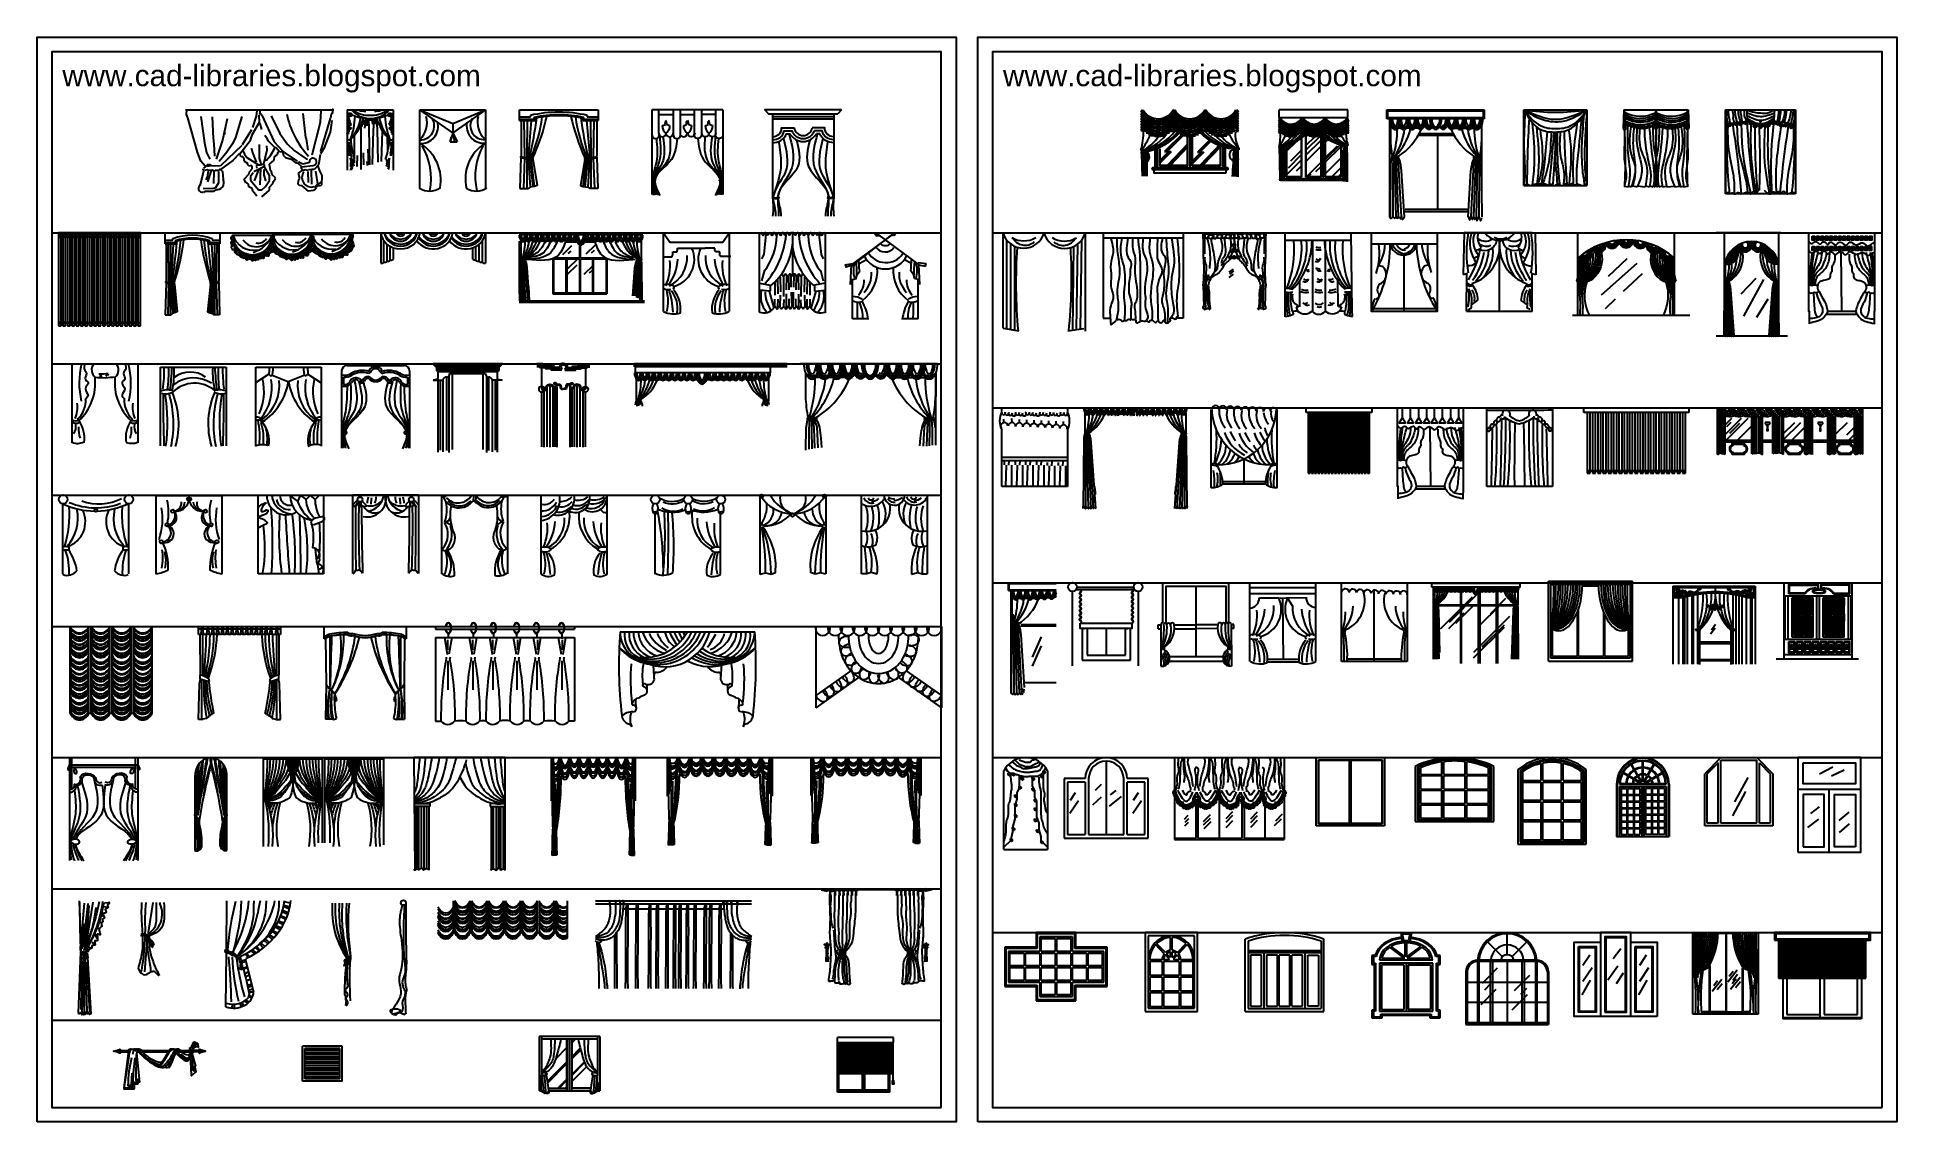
# Model space of a CAD drawing. Header units: inches. Extents: x 9.8 to 52.3, y 14.9 to 39.7.
import ezdxf

# ---------------------------------------------------------------- set-up
doc = ezdxf.new("R2010")
doc.units = ezdxf.units.IN
doc.header["$MEASUREMENT"] = 0
for name, color, linetype in [('02', 2, 'Continuous'), ('1', 1, 'Continuous'), ('4', 4, 'Continuous'), ('kadrbm', 4, 'Continuous')]:
    doc.layers.add(name, color=color, linetype=linetype)
doc.styles.add('bmmm', font='swissel.ttf')

# ---------------------------------------------------------------- blocks, each defined once
blk = doc.blocks.new('kadrbm')
at = {"layer": 'kadrbm', "color": 4}
blk.add_lwpolyline([(0, 0), (0, 24.797), (21, 24.797), (21, 0), (0, 0)], close=True, dxfattribs=at)
blk.add_lwpolyline([(20.663, 0.326), (20.663, 24.46), (0.337, 24.46), (0.337, 0.326), (20.663, 0.326)], dxfattribs=at)
at = {"layer": 'kadrbm', "color": 211, "true_color": 0xf674fb, "style": 'bmmm'}
blk.add_text('www.cad-libraries.blogspot.com', height=0.48513, dxfattribs=at).set_placement((0.573, 23.677))

msp = doc.modelspace()

# ---------------------------------------------------------------- hatches: boundary and pattern name
at = {"layer": '4'}
h = msp.add_hatch(dxfattribs=at)
h.set_pattern_fill('PLAST', color=256, scale=0.2, angle=90, style=0)
h.set_pattern_definition([(90, (32.816956, -11.55246), (-0.05, 3e-18), []), (90, (32.810706, -11.55246), (-0.05, 3e-18), []), (90, (32.804456, -11.55246), (-0.05, 3e-18), [])])
h.paths.add_polyline_path([(29.334, 16.683), (28.134, 16.683), (28.134, 15.973), (29.334, 15.973)])

# ---------------------------------------------------------------- linework, layer by layer
at = {"layer": '02'}
for p, q in [((13.584, 37.856), (13.669, 37.255)), ((13.844, 37.845), (13.867, 37.355)), ((14.52, 37.857), (14.38, 37.379)), ((14.77, 37.601), (14.854, 37.863)), ((14.854, 37.863), (14.874, 37.99)), ((14.95, 37.924), (14.98, 37.887)), ((14.98, 37.887), (15.258, 37.276)), ((15.196, 37.869), (15.389, 37.464)), ((15.915, 37.926), (15.977, 37.377)), ((16.32, 37.725), (16.338, 37.978)), ((20.87, 38.01), (22.666, 38.01)), ((20.87, 37.768), (20.87, 38.01)), ((20.87, 37.85), (21.12, 37.85)), ((21.12, 37.85), (21.12, 37.88)), ((21.196, 37.835), (21.196, 37.79)), ((22.34, 37.79), (22.34, 37.835)), ((22.416, 37.88), (22.416, 37.85)), ((22.416, 37.85), (22.666, 37.85)), ((22.666, 38.01), (22.666, 37.768)), ((25.519, 38.01), (23.893, 38.01)), ((23.893, 38.01), (23.893, 36.069)), ((25.519, 38.01), (25.519, 36.069)), ((35.103, 38.01), (35.068, 37.958)), ((35.068, 37.958), (35.137, 37.958)), ((35.103, 37.941), (35.068, 37.89)), ((35.068, 37.89), (35.137, 37.89)), ((35.103, 37.881), (35.068, 37.83)), ((35.068, 37.83), (35.137, 37.83)), ((35.103, 37.83), (35.068, 37.779)), ((35.137, 37.958), (35.103, 38.01)), ((35.137, 37.89), (35.103, 37.941)), ((35.137, 37.83), (35.103, 37.881)), ((35.137, 37.779), (35.103, 37.83)), ((35.137, 37.958), (35.137, 37.958)), ((35.137, 37.89), (35.137, 37.89)), ((35.137, 37.83), (35.137, 37.83)), ((35.828, 38.009), (35.794, 37.958)), ((35.794, 37.958), (35.863, 37.958)), ((35.828, 37.949), (35.794, 37.898)), ((35.828, 37.901), (35.794, 37.849)), ((35.794, 37.898), (35.863, 37.898)), ((35.794, 37.849), (35.863, 37.849)), ((35.828, 37.846), (35.794, 37.795)), ((35.863, 37.958), (35.828, 38.009)), ((35.863, 37.898), (35.828, 37.949)), ((35.863, 37.849), (35.828, 37.901)), ((35.863, 37.795), (35.828, 37.846)), ((35.863, 37.958), (35.863, 37.958)), ((35.863, 37.898), (35.863, 37.898)), ((35.863, 37.855), (35.863, 37.855)), ((36.552, 38.009), (36.517, 37.958)), ((36.517, 37.958), (36.586, 37.958)), ((36.552, 37.949), (36.517, 37.898)), ((36.552, 37.901), (36.517, 37.849)), ((36.517, 37.898), (36.586, 37.898)), ((36.517, 37.849), (36.586, 37.849)), ((36.552, 37.846), (36.517, 37.795)), ((36.586, 37.958), (36.552, 38.009)), ((36.586, 37.898), (36.552, 37.949)), ((36.586, 37.849), (36.552, 37.901)), ((36.586, 37.795), (36.552, 37.846)), ((36.586, 37.958), (36.586, 37.958)), ((36.586, 37.898), (36.586, 37.898)), ((36.586, 37.855), (36.586, 37.855)), ((37.265, 38.009), (37.231, 37.958)), ((37.231, 37.958), (37.299, 37.958)), ((37.265, 37.949), (37.231, 37.898)), ((37.265, 37.901), (37.231, 37.849)), ((37.231, 37.898), (37.299, 37.898)), ((37.231, 37.849), (37.299, 37.849)), ((37.265, 37.846), (37.231, 37.795)), ((37.299, 37.958), (37.265, 38.009)), ((37.299, 37.898), (37.265, 37.949)), ((37.299, 37.849), (37.265, 37.901)), ((37.299, 37.795), (37.265, 37.846)), ((37.299, 37.958), (37.299, 37.958)), ((37.299, 37.898), (37.299, 37.898)), ((37.299, 37.855), (37.299, 37.855)), ((38.242, 37.828), (38.218, 37.792)), ((39.799, 38.01), (38.23, 38.01)), ((38.23, 37.83), (38.23, 38.01)), ((38.23, 37.83), (39.799, 37.83)), ((38.267, 37.792), (38.242, 37.828)), ((38.759, 37.828), (38.735, 37.791)), ((38.783, 37.791), (38.759, 37.828)), ((39.287, 37.83), (39.263, 37.793)), ((39.311, 37.793), (39.287, 37.83)), ((39.799, 37.83), (39.799, 38.01)), ((43.824, 38.01), (45.264, 38.01)), ((43.824, 36.282), (43.824, 38.01)), ((45.264, 38.01), (45.264, 36.282)), ((46.104, 38.008), (46.094, 37.592)), ((46.104, 38.007), (47.58, 38.007)), ((46.13, 37.855), (46.104, 37.804)), ((46.152, 37.583), (46.123, 38.003)), ((46.829, 38.007), (46.816, 37.594)), ((46.861, 37.839), (46.826, 37.74)), ((46.855, 37.931), (46.832, 37.861)), ((46.874, 37.607), (46.855, 38.01)), ((47.531, 37.583), (47.56, 38.003)), ((47.58, 38.008), (47.589, 37.592)), ((48.431, 38.01), (50.031, 38.01)), ((48.431, 36.09), (48.431, 38.01)), ((50.031, 38.01), (50.031, 36.09)), ((14.187, 37.799), (14.084, 37.315)), ((14.132, 37.501), (14.119, 37.441)), ((14.741, 37.549), (14.531, 37.211)), ((15.389, 37.464), (15.556, 37.229)), ((16.133, 36.979), (16.32, 37.725)), ((16.542, 37.811), (16.324, 37.064)), ((16.965, 37.469), (16.917, 37.454)), ((16.981, 37.514), (16.943, 37.494)), ((16.943, 37.494), (16.965, 37.469)), ((17.019, 37.578), (16.959, 37.543)), ((16.959, 37.543), (16.981, 37.514)), ((17.018, 37.676), (16.974, 37.633)), ((16.974, 37.633), (16.983, 37.603)), ((16.983, 37.603), (17.021, 37.594)), ((17.021, 37.594), (17.019, 37.578)), ((17.923, 37.603), (17.885, 37.594)), ((17.885, 37.594), (17.887, 37.578)), ((17.887, 37.578), (17.947, 37.543)), ((17.888, 37.676), (17.932, 37.633)), ((17.932, 37.633), (17.923, 37.603)), ((17.947, 37.543), (17.925, 37.514)), ((17.925, 37.514), (17.963, 37.494)), ((17.963, 37.494), (17.941, 37.469)), ((17.941, 37.469), (17.989, 37.454)), ((21.196, 37.79), (20.87, 37.79)), ((20.87, 37.768), (21.225, 37.768)), ((20.903, 37.768), (20.903, 36.946)), ((20.966, 37.768), (20.983, 36.928)), ((21.047, 37.764), (21.038, 36.981)), ((21.137, 37.764), (21.065, 36.931)), ((21.225, 37.768), (21.225, 37.818)), ((22.312, 37.818), (22.312, 37.768)), ((22.312, 37.768), (22.666, 37.768)), ((22.666, 37.79), (22.34, 37.79)), ((22.4, 37.764), (22.472, 36.931)), ((22.49, 37.764), (22.499, 36.981)), ((22.57, 37.768), (22.553, 36.928)), ((22.634, 37.768), (22.634, 36.946)), ((35.068, 37.779), (35.137, 37.779)), ((35.103, 37.77), (35.068, 37.719)), ((35.068, 37.719), (35.137, 37.719)), ((35.103, 37.71), (35.068, 37.659)), ((35.068, 37.659), (35.137, 37.659)), ((35.103, 37.65), (35.068, 37.599)), ((35.068, 37.599), (35.137, 37.599)), ((35.103, 37.59), (35.068, 37.539)), ((35.068, 37.539), (35.137, 37.539)), ((35.137, 37.719), (35.103, 37.77)), ((35.137, 37.659), (35.103, 37.71)), ((35.137, 37.599), (35.103, 37.65)), ((35.137, 37.539), (35.103, 37.59)), ((35.137, 37.779), (35.137, 37.779)), ((35.137, 37.719), (35.137, 37.719)), ((35.137, 37.659), (35.137, 37.659)), ((35.137, 37.599), (35.137, 37.599)), ((35.171, 37.576), (35.137, 37.525)), ((35.137, 37.539), (35.137, 37.539)), ((35.137, 37.525), (35.205, 37.525)), ((35.205, 37.525), (35.171, 37.576)), ((35.222, 37.531), (35.187, 37.48)), ((35.187, 37.48), (35.256, 37.48)), ((35.256, 37.48), (35.222, 37.531)), ((35.276, 37.5), (35.241, 37.448)), ((35.241, 37.448), (35.31, 37.448)), ((35.31, 37.448), (35.276, 37.5)), ((35.339, 37.474), (35.305, 37.423)), ((35.305, 37.423), (35.373, 37.423)), ((35.373, 37.423), (35.339, 37.474)), ((35.412, 37.458), (35.378, 37.407)), ((35.378, 37.407), (35.447, 37.407)), ((35.447, 37.407), (35.412, 37.458)), ((35.488, 37.455), (35.454, 37.404)), ((35.454, 37.404), (35.523, 37.404)), ((35.523, 37.404), (35.488, 37.455)), ((35.562, 37.468), (35.527, 37.417)), ((35.527, 37.417), (35.596, 37.417)), ((35.596, 37.417), (35.562, 37.468)), ((35.628, 37.493), (35.594, 37.442)), ((35.594, 37.442), (35.662, 37.442)), ((36.035, 37.475), (35.613, 37.053)), ((35.662, 37.442), (35.628, 37.493)), ((36.025, 37.443), (35.635, 37.053)), ((35.692, 37.531), (35.657, 37.48)), ((35.657, 37.48), (35.726, 37.48)), ((36.054, 37.449), (35.658, 37.053)), ((36.081, 37.465), (35.669, 37.053)), ((35.726, 37.48), (35.692, 37.531)), ((35.749, 37.573), (35.715, 37.521)), ((35.715, 37.521), (35.783, 37.521)), ((35.783, 37.521), (35.749, 37.573)), ((35.794, 37.795), (35.863, 37.795)), ((35.828, 37.787), (35.794, 37.736)), ((35.828, 37.736), (35.794, 37.684)), ((35.794, 37.736), (35.863, 37.736)), ((35.828, 37.684), (35.794, 37.633)), ((35.794, 37.684), (35.863, 37.684)), ((35.794, 37.633), (35.863, 37.633)), ((35.828, 37.624), (35.794, 37.573)), ((35.828, 37.573), (35.794, 37.521)), ((35.794, 37.573), (35.863, 37.573)), ((35.794, 37.521), (35.863, 37.521)), ((35.863, 37.736), (35.828, 37.787)), ((35.863, 37.684), (35.828, 37.736)), ((35.863, 37.633), (35.828, 37.684)), ((35.863, 37.573), (35.828, 37.624)), ((35.863, 37.521), (35.828, 37.573)), ((35.894, 37.576), (35.86, 37.525)), ((35.86, 37.525), (35.929, 37.525)), ((35.863, 37.795), (35.863, 37.795)), ((35.863, 37.718), (35.863, 37.718)), ((35.863, 37.684), (35.863, 37.684)), ((35.863, 37.633), (35.863, 37.633)), ((35.863, 37.573), (35.863, 37.573)), ((35.929, 37.525), (35.894, 37.576)), ((35.945, 37.531), (35.911, 37.48)), ((35.911, 37.48), (35.979, 37.48)), ((35.979, 37.48), (35.945, 37.531)), ((35.999, 37.5), (35.965, 37.448)), ((35.965, 37.448), (36.033, 37.448)), ((36.033, 37.448), (35.999, 37.5)), ((36.063, 37.474), (36.028, 37.423)), ((36.028, 37.423), (36.097, 37.423)), ((36.097, 37.423), (36.063, 37.474)), ((36.136, 37.458), (36.101, 37.407)), ((36.101, 37.407), (36.17, 37.407)), ((36.132, 36.741), (36.132, 37.424)), ((36.17, 37.407), (36.136, 37.458)), ((36.142, 36.731), (36.142, 37.418)), ((36.212, 37.455), (36.178, 37.404)), ((36.178, 37.404), (36.246, 37.404)), ((36.192, 36.681), (36.192, 37.424)), ((36.246, 37.404), (36.212, 37.455)), ((36.242, 36.731), (36.242, 37.431)), ((36.285, 37.468), (36.251, 37.417)), ((36.251, 37.417), (36.319, 37.417)), ((36.252, 36.741), (36.252, 37.42)), ((36.319, 37.417), (36.285, 37.468)), ((36.352, 37.493), (36.317, 37.442)), ((36.317, 37.442), (36.386, 37.442)), ((36.386, 37.442), (36.352, 37.493)), ((36.415, 37.531), (36.381, 37.48)), ((36.381, 37.48), (36.449, 37.48)), ((36.449, 37.48), (36.415, 37.531)), ((36.472, 37.573), (36.438, 37.521)), ((36.438, 37.521), (36.507, 37.521)), ((36.507, 37.521), (36.472, 37.573)), ((36.517, 37.795), (36.586, 37.795)), ((36.552, 37.787), (36.517, 37.736)), ((36.552, 37.736), (36.517, 37.684)), ((36.517, 37.736), (36.586, 37.736)), ((36.552, 37.684), (36.517, 37.633)), ((36.517, 37.684), (36.586, 37.684)), ((36.517, 37.633), (36.586, 37.633)), ((36.552, 37.624), (36.517, 37.573)), ((36.552, 37.573), (36.517, 37.521)), ((36.517, 37.573), (36.586, 37.573)), ((36.517, 37.521), (36.586, 37.521)), ((36.586, 37.736), (36.552, 37.787)), ((36.586, 37.684), (36.552, 37.736)), ((36.586, 37.633), (36.552, 37.684)), ((36.586, 37.573), (36.552, 37.624)), ((36.586, 37.521), (36.552, 37.573)), ((36.608, 37.576), (36.573, 37.525)), ((36.573, 37.525), (36.642, 37.525)), ((36.586, 37.795), (36.586, 37.795)), ((36.586, 37.718), (36.586, 37.718)), ((36.586, 37.684), (36.586, 37.684)), ((36.586, 37.633), (36.586, 37.633)), ((36.586, 37.573), (36.586, 37.573)), ((36.642, 37.525), (36.608, 37.576)), ((36.658, 37.531), (36.624, 37.48)), ((36.624, 37.48), (36.693, 37.48)), ((36.693, 37.48), (36.658, 37.531)), ((36.712, 37.5), (36.678, 37.448)), ((36.678, 37.448), (36.747, 37.448)), ((36.747, 37.448), (36.712, 37.5)), ((36.776, 37.474), (36.742, 37.423)), ((36.742, 37.423), (36.81, 37.423)), ((36.81, 37.423), (36.776, 37.474)), ((36.849, 37.458), (36.815, 37.407)), ((36.815, 37.407), (36.883, 37.407)), ((36.883, 37.407), (36.849, 37.458)), ((36.925, 37.455), (36.891, 37.404)), ((36.891, 37.404), (36.959, 37.404)), ((36.959, 37.404), (36.925, 37.455)), ((36.998, 37.468), (36.964, 37.417)), ((36.964, 37.417), (37.033, 37.417)), ((37.033, 37.417), (36.998, 37.468)), ((37.065, 37.493), (37.031, 37.442)), ((37.031, 37.442), (37.099, 37.442)), ((37.099, 37.442), (37.065, 37.493)), ((37.128, 37.531), (37.094, 37.48)), ((37.094, 37.48), (37.163, 37.48)), ((37.163, 37.48), (37.128, 37.531)), ((37.186, 37.573), (37.151, 37.521)), ((37.151, 37.521), (37.22, 37.521)), ((37.22, 37.521), (37.186, 37.573)), ((37.231, 37.795), (37.299, 37.795)), ((37.265, 37.787), (37.231, 37.736)), ((37.231, 37.736), (37.299, 37.736)), ((37.265, 37.736), (37.231, 37.684)), ((37.265, 37.684), (37.231, 37.633)), ((37.231, 37.684), (37.299, 37.684)), ((37.231, 37.633), (37.299, 37.633)), ((37.265, 37.624), (37.231, 37.573)), ((37.231, 37.573), (37.299, 37.573)), ((37.265, 37.573), (37.231, 37.521)), ((37.231, 37.521), (37.299, 37.521)), ((37.299, 37.736), (37.265, 37.787)), ((37.299, 37.684), (37.265, 37.736)), ((37.299, 37.633), (37.265, 37.684)), ((37.299, 37.573), (37.265, 37.624)), ((37.299, 37.521), (37.265, 37.573)), ((37.299, 37.795), (37.299, 37.795)), ((37.299, 37.718), (37.299, 37.718)), ((37.299, 37.684), (37.299, 37.684)), ((37.299, 37.633), (37.299, 37.633)), ((37.299, 37.573), (37.299, 37.573)), ((38.218, 37.792), (38.267, 37.792)), ((38.242, 37.779), (38.218, 37.743)), ((38.218, 37.743), (38.267, 37.743)), ((38.242, 37.737), (38.218, 37.7)), ((38.242, 37.7), (38.218, 37.664)), ((38.218, 37.7), (38.267, 37.7)), ((38.218, 37.664), (38.267, 37.664)), ((38.242, 37.657), (38.218, 37.621)), ((38.218, 37.621), (38.267, 37.621)), ((38.242, 37.615), (38.218, 37.578)), ((38.218, 37.578), (38.267, 37.578)), ((38.242, 37.572), (38.218, 37.535)), ((38.218, 37.535), (38.267, 37.535)), ((38.242, 37.529), (38.218, 37.493)), ((38.218, 37.493), (38.267, 37.493)), ((38.267, 37.743), (38.242, 37.779)), ((38.267, 37.7), (38.242, 37.737)), ((38.267, 37.664), (38.242, 37.7)), ((38.267, 37.621), (38.242, 37.657)), ((38.267, 37.578), (38.242, 37.615)), ((38.267, 37.535), (38.242, 37.572)), ((38.267, 37.493), (38.242, 37.529)), ((38.267, 37.792), (38.267, 37.792)), ((38.267, 37.743), (38.267, 37.743)), ((38.267, 37.7), (38.267, 37.7)), ((38.267, 37.664), (38.267, 37.664)), ((38.267, 37.621), (38.267, 37.621)), ((38.267, 37.578), (38.267, 37.578)), ((38.267, 37.535), (38.267, 37.535)), ((38.291, 37.519), (38.267, 37.483)), ((38.267, 37.493), (38.267, 37.493)), ((38.267, 37.483), (38.315, 37.483)), ((38.315, 37.483), (38.291, 37.519)), ((38.327, 37.488), (38.303, 37.451)), ((38.303, 37.451), (38.352, 37.451)), ((38.352, 37.451), (38.327, 37.488)), ((38.366, 37.465), (38.341, 37.428)), ((38.341, 37.428), (38.39, 37.428)), ((38.39, 37.428), (38.366, 37.465)), ((38.411, 37.447), (38.386, 37.41)), ((38.386, 37.41), (38.435, 37.41)), ((38.435, 37.41), (38.411, 37.447)), ((38.463, 37.436), (38.438, 37.399)), ((38.487, 37.399), (38.463, 37.436)), ((38.517, 37.433), (38.493, 37.397)), ((38.541, 37.397), (38.517, 37.433)), ((38.569, 37.442), (38.545, 37.406)), ((38.545, 37.406), (38.594, 37.406)), ((38.594, 37.406), (38.569, 37.442)), ((38.617, 37.46), (38.592, 37.424)), ((38.592, 37.424), (38.641, 37.424)), ((38.641, 37.424), (38.617, 37.46)), ((38.662, 37.488), (38.637, 37.451)), ((38.637, 37.451), (38.686, 37.451)), ((38.686, 37.451), (38.662, 37.488)), ((38.703, 37.517), (38.678, 37.48)), ((38.678, 37.48), (38.727, 37.48)), ((38.727, 37.48), (38.703, 37.517)), ((38.735, 37.791), (38.783, 37.791)), ((38.759, 37.785), (38.735, 37.748)), ((38.759, 37.751), (38.735, 37.714)), ((38.735, 37.748), (38.783, 37.748)), ((38.735, 37.714), (38.783, 37.714)), ((38.759, 37.712), (38.735, 37.675)), ((38.735, 37.675), (38.783, 37.675)), ((38.759, 37.67), (38.735, 37.633)), ((38.735, 37.633), (38.783, 37.633)), ((38.759, 37.633), (38.735, 37.597)), ((38.735, 37.597), (38.783, 37.597)), ((38.759, 37.597), (38.735, 37.56)), ((38.735, 37.56), (38.783, 37.56)), ((38.759, 37.554), (38.735, 37.517)), ((38.759, 37.517), (38.735, 37.48)), ((38.735, 37.517), (38.783, 37.517)), ((38.735, 37.48), (38.83, 37.483)), ((38.783, 37.748), (38.759, 37.785)), ((38.783, 37.714), (38.759, 37.751)), ((38.783, 37.675), (38.759, 37.712)), ((38.783, 37.633), (38.759, 37.67)), ((38.783, 37.597), (38.759, 37.633)), ((38.783, 37.56), (38.759, 37.597)), ((38.783, 37.517), (38.759, 37.554)), ((38.783, 37.48), (38.759, 37.517)), ((38.806, 37.519), (38.782, 37.483)), ((38.783, 37.791), (38.783, 37.791)), ((38.783, 37.748), (38.783, 37.748)), ((38.783, 37.718), (38.783, 37.718)), ((38.783, 37.675), (38.783, 37.675)), ((38.783, 37.62), (38.783, 37.62)), ((38.783, 37.597), (38.783, 37.597)), ((38.783, 37.56), (38.783, 37.56)), ((38.783, 37.517), (38.783, 37.517)), ((38.83, 37.483), (38.806, 37.519)), ((38.842, 37.488), (38.818, 37.451)), ((38.831, 37.453), (38.88, 37.453)), ((38.835, 37.453), (38.835, 36.479)), ((38.843, 37.453), (38.843, 36.487)), ((38.843, 37.088), (39.188, 37.432)), ((38.88, 37.453), (38.855, 37.49)), ((38.894, 37.467), (38.869, 37.43)), ((38.869, 37.43), (38.918, 37.43)), ((38.918, 37.43), (38.894, 37.467)), ((38.939, 37.449), (38.914, 37.412)), ((38.914, 37.412), (38.963, 37.412)), ((38.963, 37.412), (38.939, 37.449)), ((38.991, 37.438), (38.966, 37.401)), ((38.966, 37.401), (39.015, 37.401)), ((39.015, 37.401), (38.991, 37.438)), ((39.045, 37.435), (39.021, 37.399)), ((39.069, 37.399), (39.045, 37.435)), ((39.097, 37.444), (39.073, 37.408)), ((39.073, 37.408), (39.121, 37.408)), ((39.121, 37.408), (39.097, 37.444)), ((39.145, 37.462), (39.12, 37.426)), ((39.12, 37.426), (39.169, 37.426)), ((39.169, 37.426), (39.145, 37.462)), ((39.19, 37.49), (39.165, 37.453)), ((39.165, 37.453), (39.214, 37.453)), ((39.188, 36.487), (39.188, 37.453)), ((39.214, 37.453), (39.19, 37.49)), ((39.196, 36.479), (39.196, 37.451)), ((39.23, 37.519), (39.206, 37.482)), ((39.206, 37.482), (39.255, 37.482)), ((39.255, 37.482), (39.23, 37.519)), ((39.24, 36.435), (39.24, 37.411)), ((39.263, 37.793), (39.311, 37.793)), ((39.287, 37.787), (39.263, 37.75)), ((39.287, 37.753), (39.263, 37.716)), ((39.263, 37.75), (39.311, 37.75)), ((39.263, 37.716), (39.311, 37.716)), ((39.287, 37.714), (39.263, 37.677)), ((39.263, 37.677), (39.311, 37.677)), ((39.287, 37.671), (39.263, 37.635)), ((39.287, 37.635), (39.263, 37.598)), ((39.263, 37.635), (39.311, 37.635)), ((39.287, 37.598), (39.263, 37.562)), ((39.263, 37.598), (39.311, 37.598)), ((39.263, 37.562), (39.311, 37.562)), ((39.287, 37.556), (39.263, 37.519)), ((39.287, 37.519), (39.263, 37.482)), ((39.263, 37.519), (39.311, 37.519)), ((39.263, 37.482), (39.311, 37.482)), ((39.311, 37.75), (39.287, 37.787)), ((39.311, 37.716), (39.287, 37.753)), ((39.311, 37.677), (39.287, 37.714)), ((39.311, 37.635), (39.287, 37.671)), ((39.311, 37.598), (39.287, 37.635)), ((39.311, 37.562), (39.287, 37.598)), ((39.311, 37.519), (39.287, 37.556)), ((39.311, 37.482), (39.287, 37.519)), ((39.327, 37.521), (39.302, 37.485)), ((39.302, 37.485), (39.351, 37.485)), ((39.311, 37.793), (39.311, 37.793)), ((39.311, 37.75), (39.311, 37.75)), ((39.311, 37.72), (39.311, 37.72)), ((39.311, 37.677), (39.311, 37.677)), ((39.311, 37.622), (39.311, 37.622)), ((39.311, 37.598), (39.311, 37.598)), ((39.311, 37.562), (39.311, 37.562)), ((39.311, 37.519), (39.311, 37.519)), ((39.351, 37.485), (39.327, 37.521)), ((39.363, 37.49), (39.339, 37.453)), ((39.339, 37.453), (39.387, 37.453)), ((39.387, 37.453), (39.363, 37.49)), ((39.401, 37.467), (39.377, 37.43)), ((39.377, 37.43), (39.426, 37.43)), ((39.426, 37.43), (39.401, 37.467)), ((39.447, 37.449), (39.422, 37.412)), ((39.422, 37.412), (39.471, 37.412)), ((39.471, 37.412), (39.447, 37.449)), ((39.499, 37.438), (39.474, 37.401)), ((39.474, 37.401), (39.523, 37.401)), ((39.523, 37.401), (39.499, 37.438)), ((39.553, 37.435), (39.529, 37.399)), ((39.577, 37.399), (39.553, 37.435)), ((39.605, 37.444), (39.581, 37.408)), ((39.581, 37.408), (39.629, 37.408)), ((39.629, 37.408), (39.605, 37.444)), ((39.652, 37.462), (39.628, 37.426)), ((39.628, 37.426), (39.677, 37.426)), ((39.677, 37.426), (39.652, 37.462)), ((39.698, 37.49), (39.673, 37.453)), ((39.673, 37.453), (39.722, 37.453)), ((39.722, 37.453), (39.698, 37.49)), ((39.738, 37.519), (39.714, 37.482)), ((39.714, 37.482), (39.763, 37.482)), ((39.763, 37.482), (39.738, 37.519)), ((39.77, 37.793), (39.819, 37.793)), ((39.795, 37.787), (39.77, 37.75)), ((39.795, 37.753), (39.77, 37.716)), ((39.77, 37.75), (39.819, 37.75)), ((39.77, 37.716), (39.819, 37.716)), ((39.795, 37.714), (39.77, 37.677)), ((39.77, 37.677), (39.819, 37.677)), ((39.795, 37.671), (39.77, 37.635)), ((39.77, 37.635), (39.819, 37.635)), ((39.795, 37.635), (39.77, 37.598)), ((39.77, 37.598), (39.819, 37.598)), ((39.795, 37.598), (39.77, 37.562)), ((39.77, 37.562), (39.819, 37.562)), ((39.795, 37.556), (39.77, 37.519)), ((39.795, 37.519), (39.77, 37.482)), ((39.77, 37.519), (39.819, 37.519)), ((39.77, 37.482), (39.819, 37.482)), ((39.819, 37.75), (39.795, 37.787)), ((39.819, 37.716), (39.795, 37.753)), ((39.819, 37.677), (39.795, 37.714)), ((39.819, 37.635), (39.795, 37.671)), ((39.819, 37.598), (39.795, 37.635)), ((39.819, 37.562), (39.795, 37.598)), ((39.819, 37.519), (39.795, 37.556)), ((39.819, 37.482), (39.795, 37.519)), ((39.819, 37.793), (39.819, 37.793)), ((39.819, 37.75), (39.819, 37.75)), ((39.819, 37.72), (39.819, 37.72)), ((39.819, 37.677), (39.819, 37.677)), ((39.819, 37.622), (39.819, 37.622)), ((39.819, 37.598), (39.819, 37.598)), ((39.819, 37.562), (39.819, 37.562)), ((39.819, 37.519), (39.819, 37.519)), ((46.094, 37.592), (46.123, 37.544)), ((46.148, 37.632), (46.095, 37.591)), ((46.139, 37.754), (46.1, 37.689)), ((46.141, 37.691), (46.1, 37.634)), ((46.128, 37.791), (46.104, 37.747)), ((46.123, 37.544), (46.152, 37.583)), ((46.816, 37.594), (46.845, 37.553)), ((46.87, 37.68), (46.82, 37.613)), ((46.867, 37.753), (46.823, 37.67)), ((46.845, 37.553), (46.874, 37.607)), ((47.56, 37.544), (47.531, 37.583)), ((47.535, 37.632), (47.589, 37.591)), ((47.543, 37.788), (47.578, 37.762)), ((47.543, 37.691), (47.583, 37.634)), ((47.544, 37.754), (47.583, 37.689)), ((47.548, 37.817), (47.585, 37.798)), ((47.589, 37.592), (47.56, 37.544)), ((48.431, 37.69), (48.532, 37.703)), ((48.431, 37.69), (48.479, 37.695)), ((48.532, 37.703), (48.604, 37.709)), ((48.603, 37.713), (48.651, 37.715)), ((48.648, 37.719), (48.695, 37.72)), ((48.693, 37.725), (48.742, 37.725)), ((48.739, 37.731), (48.778, 37.729)), ((48.778, 37.729), (48.805, 37.732)), ((48.804, 37.74), (48.853, 37.737)), ((48.853, 37.737), (48.911, 37.754)), ((48.911, 37.754), (48.925, 37.756)), ((48.911, 37.744), (48.911, 37.744)), ((49.532, 37.742), (49.547, 37.748)), ((49.605, 37.731), (49.547, 37.748)), ((49.654, 37.732), (49.605, 37.731)), ((49.683, 37.728), (49.652, 37.725)), ((49.68, 37.721), (49.652, 37.725)), ((49.719, 37.723), (49.68, 37.721)), ((49.764, 37.716), (49.716, 37.717)), ((49.809, 37.709), (49.762, 37.71)), ((49.854, 37.702), (49.806, 37.705)), ((49.925, 37.691), (49.853, 37.699)), ((50.026, 37.676), (49.925, 37.691)), ((50.026, 37.676), (49.978, 37.683)), ((13.669, 37.255), (13.717, 37.033)), ((13.717, 37.033), (13.794, 36.879)), ((13.867, 37.355), (13.875, 37.326)), ((13.875, 37.326), (13.876, 37.281)), ((13.876, 37.281), (13.885, 37.229)), ((13.885, 37.229), (13.897, 36.947)), ((14.084, 37.315), (13.935, 36.881)), ((14.178, 37.041), (14.003, 36.83)), ((14.524, 37.196), (14.034, 36.727)), ((14.308, 37.229), (14.178, 37.041)), ((14.38, 37.379), (14.308, 37.229)), ((14.548, 37.077), (14.58, 36.996)), ((14.58, 36.996), (14.64, 36.916)), ((14.78, 37.007), (14.741, 37.133)), ((14.858, 36.815), (14.78, 37.007)), ((14.923, 36.906), (14.925, 37.218)), ((15.022, 36.774), (15.098, 37.094)), ((15.098, 37.094), (15.096, 37.184)), ((15.174, 36.962), (15.275, 37.135)), ((15.258, 37.276), (15.455, 37.071)), ((15.793, 36.832), (15.493, 37.042)), ((15.556, 37.229), (15.722, 37.076)), ((15.722, 37.076), (15.993, 36.887)), ((15.977, 37.377), (15.992, 37.348)), ((15.992, 37.348), (16.027, 37.088)), ((16.324, 37.064), (16.332, 37.019)), ((16.941, 37.086), (16.943, 37.051)), ((16.943, 37.061), (16.959, 37.061)), ((16.943, 37.051), (16.959, 37.051)), ((16.945, 37.051), (16.944, 37.032)), ((16.944, 37.032), (16.946, 36.999)), ((16.948, 37.051), (16.947, 37.042)), ((16.947, 37.042), (16.949, 36.99)), ((16.951, 37.051), (16.952, 36.987)), ((16.954, 37.051), (16.953, 36.99)), ((16.956, 37.051), (16.956, 36.991)), ((16.959, 37.051), (16.96, 37.086)), ((16.959, 37.051), (16.959, 37.002)), ((16.963, 37.053), (16.968, 37.019)), ((16.966, 37.028), (16.982, 37.03)), ((16.968, 37.019), (16.984, 37.021)), ((16.969, 37.019), (16.971, 37)), ((16.971, 37), (16.976, 36.967)), ((16.973, 37.02), (16.973, 37.01)), ((16.973, 37.01), (16.981, 36.959)), ((16.975, 37.02), (16.984, 36.956)), ((16.979, 37.02), (16.985, 36.959)), ((16.984, 37.021), (16.981, 37.055)), ((16.981, 37.02), (16.987, 36.961)), ((16.984, 37.02), (16.989, 36.972)), ((17.043, 36.826), (16.994, 37.208)), ((17.296, 37.025), (17.303, 36.752)), ((17.4, 37.109), (17.421, 36.75)), ((17.922, 37.02), (17.917, 36.972)), ((17.925, 37.02), (17.919, 36.961)), ((17.927, 37.02), (17.921, 36.959)), ((17.922, 37.021), (17.925, 37.055)), ((17.938, 37.019), (17.922, 37.021)), ((17.931, 37.02), (17.922, 36.956)), ((17.94, 37.028), (17.924, 37.03)), ((17.933, 37.01), (17.925, 36.959)), ((17.935, 37), (17.93, 36.967)), ((17.933, 37.02), (17.933, 37.01)), ((17.936, 37.019), (17.935, 37)), ((17.943, 37.053), (17.938, 37.019)), ((17.947, 37.051), (17.946, 37.086)), ((17.963, 37.061), (17.947, 37.061)), ((17.947, 37.051), (17.947, 37.002)), ((17.963, 37.051), (17.947, 37.051)), ((17.95, 37.051), (17.95, 36.991)), ((17.952, 37.051), (17.953, 36.99)), ((17.955, 37.051), (17.954, 36.987)), ((17.959, 37.042), (17.956, 36.99)), ((17.958, 37.051), (17.959, 37.042)), ((17.962, 37.032), (17.96, 36.999)), ((17.961, 37.051), (17.962, 37.032)), ((21.038, 36.981), (21.038, 36.921)), ((22.499, 36.981), (22.499, 36.921)), ((35.066, 37.051), (35.177, 37.051)), ((35.21, 36.575), (35.21, 37.06)), ((35.392, 37.082), (35.392, 36.681)), ((35.402, 37.085), (35.402, 36.681)), ((35.432, 37.095), (35.432, 36.68)), ((35.442, 37.098), (35.442, 36.68)), ((35.492, 37.115), (35.492, 36.731)), ((35.502, 37.119), (35.502, 36.741)), ((35.697, 37.047), (35.508, 36.858)), ((35.702, 37.047), (35.508, 36.853)), ((35.725, 37.047), (35.508, 36.83)), ((35.758, 37.047), (35.508, 36.797)), ((35.613, 37.053), (35.758, 37.053)), ((36.132, 37.222), (35.675, 36.741)), ((36.132, 37.206), (35.692, 36.741)), ((36.132, 37.189), (35.709, 36.741)), ((36.132, 37.183), (35.715, 36.741)), ((36.132, 37.172), (35.726, 36.741)), ((36.132, 37.155), (35.743, 36.741)), ((36.445, 37.038), (36.256, 36.849)), ((36.45, 37.038), (36.256, 36.844)), ((36.473, 37.038), (36.256, 36.822)), ((36.506, 37.038), (36.256, 36.788)), ((36.614, 37.292), (36.361, 37.038)), ((36.361, 37.038), (36.506, 37.038)), ((36.628, 37.283), (36.383, 37.038)), ((36.642, 37.275), (36.405, 37.038)), ((36.649, 37.271), (36.417, 37.038)), ((36.878, 37.222), (36.422, 36.741)), ((36.878, 37.206), (36.438, 36.741)), ((36.878, 37.183), (36.461, 36.741)), ((36.878, 37.172), (36.472, 36.741)), ((36.878, 37.155), (36.489, 36.741)), ((36.882, 37.169), (36.882, 36.741)), ((36.892, 37.166), (36.892, 36.731)), ((36.942, 37.151), (36.942, 36.68)), ((36.952, 37.148), (36.952, 36.68)), ((36.982, 37.141), (36.982, 36.68)), ((36.992, 37.138), (36.992, 36.68)), ((37.195, 37.113), (37.195, 36.792)), ((37.328, 37.114), (37.199, 37.114)), ((38.224, 37.157), (38.301, 37.157)), ((38.3, 37.028), (38.3, 36.435)), ((38.343, 37.042), (38.343, 36.434)), ((38.386, 37.176), (38.386, 36.479)), ((38.395, 37.06), (38.601, 37.265)), ((38.395, 37.103), (38.513, 37.221)), ((38.395, 37.178), (38.395, 36.487)), ((38.438, 37.399), (38.487, 37.399)), ((38.44, 36.685), (38.739, 36.984)), ((38.493, 37.397), (38.541, 37.397)), ((38.499, 36.846), (38.739, 37.086)), ((38.739, 36.487), (38.739, 37.362)), ((38.748, 36.479), (38.748, 37.369)), ((38.843, 37.19), (39.052, 37.399)), ((38.843, 36.969), (39.188, 37.314)), ((38.843, 36.829), (39.188, 37.174)), ((39.021, 37.399), (39.069, 37.399)), ((39.283, 36.479), (39.283, 37.376)), ((39.291, 36.487), (39.291, 37.37)), ((39.291, 37.277), (39.346, 37.332)), ((39.291, 36.879), (39.63, 37.217)), ((39.291, 36.916), (39.561, 37.186)), ((39.291, 36.819), (39.636, 37.164)), ((39.529, 37.399), (39.577, 37.399)), ((39.636, 37.216), (39.636, 36.487)), ((39.644, 37.214), (39.644, 36.479)), ((39.688, 37.088), (39.688, 36.434)), ((39.719, 37.202), (39.719, 36.98)), ((39.81, 37.202), (39.721, 37.202)), ((39.731, 37.077), (39.731, 36.434)), ((13.754, 36.61), (13.727, 36.476)), ((13.821, 36.619), (13.736, 36.365)), ((13.881, 36.598), (13.878, 36.323)), ((14.64, 36.916), (14.903, 36.749)), ((14.78, 36.569), (14.722, 36.486)), ((14.905, 36.638), (14.806, 36.384)), ((14.962, 36.773), (14.923, 36.906)), ((14.949, 36.676), (14.933, 36.297)), ((15.024, 36.647), (15.026, 36.514)), ((15.153, 36.509), (15.038, 36.707)), ((15.065, 36.864), (15.08, 36.849)), ((15.08, 36.849), (15.174, 36.962)), ((15.993, 36.887), (16.023, 36.88)), ((16.028, 36.598), (16.04, 36.346)), ((16.109, 36.629), (16.115, 36.31)), ((16.256, 36.32), (16.213, 36.609)), ((17.16, 36.966), (17.151, 36.713)), ((17.382, 36.825), (17.388, 36.737)), ((20.902, 36.916), (20.876, 36.211)), ((20.896, 36.935), (20.898, 36.94)), ((20.899, 36.922), (20.896, 36.935)), ((20.983, 36.899), (20.957, 36.211)), ((21.038, 36.893), (21.038, 36.211)), ((21.065, 36.931), (21.065, 36.919)), ((21.067, 36.89), (21.11, 36.24)), ((21.101, 36.929), (21.103, 36.916)), ((21.106, 36.887), (21.171, 36.251)), ((21.211, 36.259), (21.135, 36.885)), ((21.171, 36.913), (21.172, 36.913)), ((21.176, 36.884), (21.272, 36.275)), ((22.36, 36.884), (22.265, 36.275)), ((22.325, 36.259), (22.402, 36.885)), ((22.365, 36.913), (22.365, 36.913)), ((22.431, 36.887), (22.365, 36.251)), ((22.469, 36.89), (22.427, 36.24)), ((22.435, 36.929), (22.434, 36.916)), ((22.472, 36.931), (22.471, 36.919)), ((22.499, 36.893), (22.499, 36.211)), ((22.553, 36.899), (22.58, 36.211)), ((22.634, 36.916), (22.661, 36.211)), ((22.64, 36.935), (22.638, 36.94)), ((22.638, 36.922), (22.64, 36.935)), ((37.047, 36.68), (35.338, 36.68)), ((38.395, 36.521), (38.739, 36.865)), ((38.626, 36.612), (38.739, 36.725)), ((38.862, 36.487), (39.188, 36.813)), ((39.068, 36.596), (39.188, 36.716)), ((39.291, 36.555), (39.636, 36.9)), ((39.439, 36.487), (39.636, 36.684)), ((13.727, 36.476), (13.698, 36.409)), ((14.722, 36.486), (14.724, 36.397)), ((14.724, 36.397), (14.906, 36.177)), ((14.906, 36.177), (14.98, 36.179)), ((14.98, 36.179), (15.061, 36.254)), ((15.026, 36.514), (15.065, 36.396)), ((15.065, 36.396), (15.058, 36.381)), ((15.061, 36.254), (15.155, 36.39)), ((15.155, 36.39), (15.153, 36.509)), ((16.183, 36.244), (16.256, 36.32)), ((20.876, 36.211), (21.065, 36.211)), ((21.11, 36.24), (21.065, 36.211)), ((21.211, 36.259), (21.11, 36.24)), ((21.272, 36.275), (21.211, 36.259)), ((22.265, 36.275), (22.325, 36.259)), ((22.325, 36.259), (22.427, 36.24)), ((22.427, 36.24), (22.472, 36.211)), ((22.661, 36.211), (22.472, 36.211)), ((39.779, 36.434), (38.254, 36.434)), ((38.9, 36.487), (38.96, 36.547)), ((39.584, 36.487), (39.636, 36.539)), ((43.824, 36.282), (45.264, 36.282)), ((46.113, 36.264), (46.21, 36.245)), ((46.214, 36.269), (46.284, 36.245)), ((46.309, 36.269), (46.409, 36.245)), ((46.42, 36.269), (46.596, 36.245)), ((46.601, 36.269), (46.696, 36.245)), ((46.7, 36.269), (46.776, 36.245)), ((46.782, 36.269), (46.826, 36.245)), ((46.857, 36.245), (46.902, 36.269)), ((46.907, 36.245), (46.984, 36.268)), ((46.988, 36.245), (47.084, 36.266)), ((47.088, 36.245), (47.266, 36.264)), ((47.275, 36.245), (47.377, 36.263)), ((47.399, 36.245), (47.471, 36.262)), ((47.474, 36.245), (47.561, 36.261)), ((50.031, 36.09), (48.429, 36.09)), ((10.336, 35.198), (10.334, 35.177)), ((10.334, 35.177), (12.209, 35.177)), ((10.334, 35.177), (10.334, 33.073)), ((10.334, 35.119), (10.394, 35.119)), ((10.334, 35.099), (10.394, 35.099)), ((12.209, 35.198), (10.336, 35.198)), ((10.394, 33.142), (10.394, 35.177)), ((10.434, 35.177), (10.434, 33.073)), ((10.434, 35.119), (10.495, 35.119)), ((10.434, 35.099), (10.495, 35.099)), ((10.495, 33.142), (10.495, 35.177)), ((10.535, 35.177), (10.535, 33.073)), ((10.535, 35.119), (10.596, 35.119)), ((10.535, 35.099), (10.596, 35.099)), ((10.596, 33.142), (10.596, 35.177)), ((10.636, 35.177), (10.636, 33.073)), ((10.636, 35.119), (10.696, 35.119)), ((10.636, 35.099), (10.696, 35.099)), ((10.696, 33.142), (10.696, 35.177)), ((10.737, 35.177), (10.737, 33.073)), ((10.737, 35.119), (10.797, 35.119)), ((10.737, 35.099), (10.797, 35.099)), ((10.797, 33.142), (10.797, 35.177)), ((10.838, 35.177), (10.838, 33.073)), ((10.838, 35.119), (10.898, 35.119)), ((10.838, 35.099), (10.898, 35.099)), ((10.898, 33.142), (10.898, 35.177)), ((10.938, 35.177), (10.938, 33.073)), ((10.938, 35.119), (10.999, 35.119)), ((10.938, 35.099), (10.999, 35.099)), ((10.999, 33.142), (10.999, 35.177)), ((11.039, 35.177), (11.039, 33.073)), ((11.039, 35.119), (11.1, 35.119)), ((11.039, 35.099), (11.1, 35.099)), ((11.1, 33.142), (11.1, 35.177)), ((11.14, 35.177), (11.14, 33.073)), ((11.14, 35.119), (11.2, 35.119)), ((11.14, 35.099), (11.2, 35.099)), ((11.2, 33.142), (11.2, 35.177)), ((11.241, 35.177), (11.241, 33.073)), ((11.241, 35.119), (11.301, 35.119)), ((11.241, 35.099), (11.301, 35.099)), ((11.301, 33.142), (11.301, 35.177)), ((11.342, 35.177), (11.342, 33.073)), ((11.342, 35.119), (11.402, 35.119)), ((11.342, 35.099), (11.402, 35.099)), ((11.402, 33.142), (11.402, 35.177)), ((11.442, 35.177), (11.442, 33.073)), ((11.442, 35.119), (11.503, 35.119)), ((11.442, 35.099), (11.503, 35.099)), ((11.503, 33.142), (11.503, 35.177)), ((11.543, 35.177), (11.543, 33.073)), ((11.543, 35.119), (11.604, 35.119)), ((11.543, 35.099), (11.604, 35.099)), ((11.604, 33.142), (11.604, 35.177)), ((11.644, 35.177), (11.644, 33.073)), ((11.644, 35.119), (11.704, 35.119)), ((11.644, 35.099), (11.704, 35.099)), ((11.704, 33.142), (11.704, 35.177)), ((11.745, 35.177), (11.745, 33.073)), ((11.745, 35.119), (11.805, 35.119)), ((11.745, 35.099), (11.805, 35.099)), ((11.805, 33.142), (11.805, 35.177)), ((11.846, 35.177), (11.846, 33.073)), ((11.846, 35.119), (11.906, 35.119)), ((11.846, 35.099), (11.906, 35.099)), ((11.906, 33.142), (11.906, 35.177)), ((11.946, 35.177), (11.946, 33.073)), ((11.946, 35.119), (12.007, 35.119)), ((11.946, 35.099), (12.007, 35.099)), ((12.007, 33.142), (12.007, 35.177)), ((12.047, 35.177), (12.047, 33.073)), ((12.047, 35.119), (12.108, 35.119)), ((12.047, 35.099), (12.108, 35.099)), ((12.108, 33.142), (12.108, 35.177)), ((12.148, 35.177), (12.148, 33.073)), ((12.148, 35.119), (12.209, 35.119)), ((12.148, 35.099), (12.209, 35.099)), ((12.209, 33.073), (12.209, 35.198)), ((14.195, 35.198), (17.178, 35.198)), ((14.315, 35.146), (15.215, 35.146)), ((14.392, 34.904), (14.359, 34.815)), ((15.215, 35.157), (16.115, 35.157)), ((15.292, 34.914), (15.259, 34.826)), ((15.303, 34.793), (15.325, 34.859)), ((16.115, 35.167), (17.015, 35.167)), ((16.192, 34.925), (16.159, 34.837)), ((16.203, 34.804), (16.225, 34.87)), ((17.696, 35.198), (17.696, 34.505)), ((17.696, 35.198), (20.093, 35.198)), ((17.77, 34.525), (17.77, 35.014)), ((17.841, 34.547), (17.841, 34.937)), ((17.916, 34.569), (17.916, 34.885)), ((17.987, 34.595), (17.987, 34.854)), ((19.803, 34.595), (19.803, 34.854)), ((19.874, 34.569), (19.874, 34.885)), ((19.948, 34.547), (19.948, 34.937)), ((20.019, 34.525), (20.019, 35.014)), ((20.093, 35.198), (20.093, 34.505)), ((20.863, 35.198), (23.724, 35.198)), ((23.688, 35.147), (20.863, 35.147)), ((20.863, 35.005), (20.863, 33.805)), ((20.9, 35.026), (20.9, 34.6)), ((21.239, 35.014), (21.289, 35.014)), ((21.365, 35.014), (21.415, 35.014)), ((21.491, 35.014), (21.541, 35.014)), ((21.667, 35.014), (21.617, 35.014)), ((21.793, 35.014), (21.743, 35.014)), ((21.919, 35.014), (21.866, 35.014)), ((21.918, 34.99), (22.179, 34.99)), ((21.924, 35.006), (22.17, 35.006)), ((22.048, 35.014), (21.992, 35.014)), ((22.121, 35.014), (22.171, 35.014)), ((22.244, 34.621), (22.244, 34.924)), ((22.26, 34.621), (22.26, 34.924)), ((22.36, 34.99), (22.589, 34.99)), ((22.369, 35.014), (22.433, 35.014)), ((22.369, 35.006), (22.583, 35.006)), ((22.505, 35.014), (22.559, 35.014)), ((22.632, 35.014), (22.683, 35.016)), ((22.758, 35.014), (22.808, 35.014)), ((22.884, 35.014), (22.934, 35.014)), ((23.651, 35.026), (23.651, 34.6)), ((34.204, 35.198), (34.204, 33.244)), ((34.204, 35.198), (36.035, 35.198)), ((34.204, 35.085), (36.035, 35.085)), ((36.035, 35.198), (36.035, 33.244)), ((36.393, 35.198), (38.016, 35.198)), ((36.481, 35.172), (37.201, 35.172)), ((37.2, 34.915), (37.114, 34.629)), ((37.29, 34.635), (37.199, 34.918)), ((37.928, 35.172), (37.208, 35.172)), ((45.057, 35.198), (47.267, 35.198)), ((45.057, 33.308), (45.057, 35.198)), ((47.267, 33.308), (47.267, 35.198)), ((49.693, 35.198), (48.214, 35.198)), ((48.409, 32.835), (48.409, 35.198)), ((49.646, 32.835), (49.646, 35.198)), ((14.359, 34.815), (14.403, 34.782)), ((14.403, 34.782), (14.425, 34.849)), ((14.409, 34.782), (14.475, 34.806)), ((14.475, 34.806), (14.451, 34.74)), ((14.451, 34.74), (14.479, 34.74)), ((14.479, 34.74), (14.493, 34.726)), ((14.493, 34.726), (14.503, 34.792)), ((15.259, 34.826), (15.303, 34.793)), ((15.309, 34.793), (15.375, 34.817)), ((15.375, 34.817), (15.351, 34.751)), ((15.351, 34.751), (15.379, 34.751)), ((15.379, 34.751), (15.393, 34.737)), ((15.393, 34.737), (15.403, 34.803)), ((16.159, 34.837), (16.203, 34.804)), ((16.209, 34.803), (16.275, 34.828)), ((16.275, 34.828), (16.251, 34.762)), ((16.251, 34.762), (16.279, 34.762)), ((16.279, 34.762), (16.293, 34.748)), ((16.293, 34.748), (16.303, 34.814)), ((20.878, 33.645), (20.886, 34.499)), ((20.886, 34.499), (20.9, 34.578)), ((20.898, 34.595), (20.898, 34.583)), ((20.998, 34.589), (20.898, 34.589)), ((20.991, 34.602), (20.905, 34.602)), ((20.905, 34.575), (20.991, 34.575)), ((20.917, 34.472), (20.923, 34.548)), ((20.922, 33.645), (20.917, 34.472)), ((20.923, 34.548), (20.926, 34.575)), ((20.945, 34.481), (20.947, 34.574)), ((20.966, 33.645), (20.945, 34.481)), ((20.971, 34.496), (20.962, 34.574)), ((21.009, 33.645), (20.971, 34.496)), ((21, 34.508), (20.977, 34.574)), ((20.998, 34.583), (20.998, 34.595)), ((21, 34.508), (21.052, 33.645)), ((21.044, 34.395), (21.033, 34.475)), ((21.63, 34.606), (21.63, 33.805)), ((21.646, 34.605), (22.244, 34.605)), ((21.646, 34.605), (21.646, 33.821)), ((21.666, 34.621), (22.244, 34.621)), ((21.938, 33.821), (21.938, 34.605)), ((21.954, 33.821), (21.954, 34.605)), ((22.246, 33.821), (22.244, 34.605)), ((22.26, 34.621), (22.846, 34.621)), ((22.26, 34.605), (22.846, 34.605)), ((22.262, 33.822), (22.26, 34.605)), ((22.547, 33.821), (22.547, 34.605)), ((22.563, 33.821), (22.563, 34.605)), ((22.846, 34.605), (22.846, 33.821)), ((22.862, 34.612), (22.862, 33.805)), ((23.505, 33.756), (23.551, 34.508)), ((23.507, 34.395), (23.518, 34.475)), ((23.546, 33.719), (23.58, 34.496)), ((23.551, 34.508), (23.574, 34.574)), ((23.553, 34.583), (23.553, 34.595)), ((23.553, 34.589), (23.653, 34.589)), ((23.56, 34.602), (23.646, 34.602)), ((23.646, 34.575), (23.56, 34.575)), ((23.58, 34.496), (23.59, 34.574)), ((23.587, 33.703), (23.606, 34.481)), ((23.606, 34.481), (23.604, 34.574)), ((23.628, 34.548), (23.626, 34.575)), ((23.634, 34.472), (23.628, 34.548)), ((23.629, 33.645), (23.634, 34.472)), ((23.665, 34.499), (23.651, 34.578)), ((23.653, 34.595), (23.653, 34.583)), ((23.674, 33.645), (23.665, 34.499)), ((37.114, 34.629), (37.29, 34.635)), ((45.597, 33.779), (46.413, 34.503)), ((45.753, 34.206), (46.18, 34.606)), ((21.076, 33.966), (21.044, 34.395)), ((23.46, 33.756), (23.507, 34.395)), ((36.49, 34.052), (36.496, 34.052)), ((37.176, 34.369), (37.08, 34.295)), ((37.176, 34.25), (37.08, 34.176)), ((37.188, 34.329), (37.091, 34.255)), ((37.92, 34.052), (37.913, 34.052)), ((46.098, 33.86), (46.53, 34.27)), ((49.122, 34.152), (48.784, 33.793)), ((48.85, 33.292), (49.308, 34.13)), ((20.863, 33.645), (23.724, 33.645)), ((20.863, 33.629), (23.724, 33.629)), ((20.863, 33.621), (23.724, 33.621)), ((20.863, 33.613), (23.724, 33.613)), ((21.076, 33.966), (21.092, 33.645)), ((21.63, 33.805), (22.862, 33.805)), ((21.646, 33.821), (22.846, 33.821)), ((45.688, 33.469), (45.917, 33.687)), ((49.144, 33.27), (49.406, 33.684)), ((10.334, 33.15), (10.394, 33.15)), ((10.434, 33.15), (10.495, 33.15)), ((10.535, 33.15), (10.596, 33.15)), ((10.636, 33.15), (10.696, 33.15)), ((10.737, 33.15), (10.797, 33.15)), ((10.838, 33.15), (10.898, 33.15)), ((10.938, 33.15), (10.999, 33.15)), ((11.039, 33.15), (11.1, 33.15)), ((11.14, 33.15), (11.2, 33.15)), ((11.241, 33.15), (11.301, 33.15)), ((11.342, 33.15), (11.402, 33.15)), ((11.442, 33.15), (11.503, 33.15)), ((11.543, 33.15), (11.604, 33.15)), ((11.644, 33.15), (11.704, 33.15)), ((11.745, 33.15), (11.805, 33.15)), ((11.846, 33.15), (11.906, 33.15)), ((11.946, 33.15), (12.007, 33.15)), ((12.047, 33.15), (12.108, 33.15)), ((12.148, 33.15), (12.209, 33.15)), ((34.204, 33.244), (34.364, 33.244)), ((36.035, 33.244), (35.91, 33.244)), ((36.558, 33.462), (36.62, 33.49)), ((36.631, 33.439), (36.671, 33.473)), ((37.778, 33.439), (37.738, 33.473)), ((37.852, 33.462), (37.789, 33.49)), ((47.615, 33.308), (44.932, 33.308)), ((10.334, 33.131), (10.394, 33.131)), ((10.334, 33.073), (10.394, 33.073)), ((10.394, 33.073), (10.394, 33.136)), ((10.434, 33.131), (10.495, 33.131)), ((10.434, 33.073), (10.495, 33.073)), ((10.495, 33.073), (10.495, 33.136)), ((10.535, 33.131), (10.596, 33.131)), ((10.535, 33.073), (10.596, 33.073)), ((10.596, 33.073), (10.596, 33.136)), ((10.636, 33.131), (10.696, 33.131)), ((10.636, 33.073), (10.696, 33.073)), ((10.696, 33.073), (10.696, 33.136)), ((10.737, 33.131), (10.797, 33.131)), ((10.737, 33.073), (10.797, 33.073)), ((10.797, 33.073), (10.797, 33.136)), ((10.838, 33.131), (10.898, 33.131)), ((10.838, 33.073), (10.898, 33.073)), ((10.898, 33.073), (10.898, 33.136)), ((10.938, 33.131), (10.999, 33.131)), ((10.938, 33.073), (10.999, 33.073)), ((10.999, 33.073), (10.999, 33.136)), ((11.039, 33.131), (11.1, 33.131)), ((11.039, 33.073), (11.1, 33.073)), ((11.1, 33.073), (11.1, 33.136)), ((11.14, 33.131), (11.2, 33.131)), ((11.14, 33.073), (11.2, 33.073)), ((11.2, 33.073), (11.2, 33.136)), ((11.241, 33.131), (11.301, 33.131)), ((11.241, 33.073), (11.301, 33.073)), ((11.301, 33.073), (11.301, 33.136)), ((11.342, 33.131), (11.402, 33.131)), ((11.342, 33.073), (11.402, 33.073)), ((11.402, 33.073), (11.402, 33.136)), ((11.442, 33.131), (11.503, 33.131)), ((11.442, 33.073), (11.503, 33.073)), ((11.503, 33.073), (11.503, 33.136)), ((11.543, 33.131), (11.604, 33.131)), ((11.543, 33.073), (11.604, 33.073)), ((11.604, 33.073), (11.604, 33.136)), ((11.644, 33.131), (11.704, 33.131)), ((11.644, 33.073), (11.704, 33.073)), ((11.704, 33.073), (11.704, 33.136)), ((11.745, 33.131), (11.805, 33.131)), ((11.745, 33.073), (11.805, 33.073)), ((11.805, 33.073), (11.805, 33.136)), ((11.846, 33.131), (11.906, 33.131)), ((11.846, 33.073), (11.906, 33.073)), ((11.906, 33.073), (11.906, 33.136)), ((11.946, 33.131), (12.007, 33.131)), ((11.946, 33.073), (12.007, 33.073)), ((12.007, 33.073), (12.007, 33.136)), ((12.047, 33.131), (12.108, 33.131)), ((12.047, 33.073), (12.108, 33.073)), ((12.108, 33.073), (12.108, 33.136)), ((12.148, 33.131), (12.209, 33.131)), ((12.148, 33.073), (12.209, 33.073)), ((49.847, 32.835), (48.214, 32.835)), ((16.803, 32.04), (16.803, 30.276)), ((16.848, 31.897), (16.848, 31.73)), ((16.928, 32.165), (18.232, 32.165)), ((17.474, 32.02), (17.415, 31.983)), ((17.423, 31.914), (17.466, 31.878)), ((17.686, 32.02), (17.745, 31.983)), ((17.737, 31.914), (17.694, 31.878)), ((18.312, 31.897), (18.312, 31.73)), ((18.357, 32.04), (18.357, 30.276)), ((20.477, 32.198), (18.884, 32.198)), ((18.884, 32.198), (18.968, 32.114)), ((20.452, 32.173), (18.91, 32.173)), ((20.402, 32.122), (18.96, 32.122)), ((18.968, 32.114), (18.968, 32.047)), ((20.393, 32.097), (18.968, 32.097)), ((20.393, 32.047), (18.968, 32.047)), ((18.968, 32.047), (19.002, 32.022)), ((19.002, 32.022), (19.002, 31.854)), ((20.36, 32.022), (19.002, 32.022)), ((19.203, 31.896), (19.203, 30.222)), ((19.251, 31.927), (19.251, 30.172)), ((19.27, 31.98), (20.091, 31.98)), ((19.329, 31.98), (19.329, 30.239)), ((20.033, 31.98), (20.033, 30.239)), ((20.111, 31.927), (20.111, 30.172)), ((20.158, 31.896), (20.158, 30.222)), ((20.393, 32.047), (20.36, 32.022)), ((20.36, 32.022), (20.36, 31.854)), ((20.477, 32.198), (20.393, 32.114)), ((20.393, 32.114), (20.393, 32.047)), ((21.369, 32.167), (21.369, 31.788)), ((22.373, 32.167), (22.373, 31.788)), ((26.987, 32.198), (23.495, 32.198)), ((23.495, 32.131), (23.495, 32.198)), ((26.987, 32.134), (23.495, 32.134)), ((26.597, 31.994), (23.496, 31.994)), ((26.987, 32.154), (23.515, 32.154)), ((23.515, 32.134), (23.515, 32.154)), ((23.519, 31.994), (23.519, 32.134)), ((26.987, 32.179), (23.543, 32.179)), ((23.563, 32.179), (23.563, 32.198)), ((26.597, 32.134), (26.597, 31.994)), ((30.418, 32.198), (27.282, 32.198)), ((27.404, 31.994), (27.404, 31.452)), ((27.751, 31.891), (27.642, 31.891)), ((28.027, 31.891), (27.919, 31.891)), ((28.302, 31.896), (28.193, 31.896)), ((28.304, 31.891), (28.195, 31.891)), ((29.483, 31.891), (29.592, 31.891)), ((29.485, 31.896), (29.593, 31.896)), ((29.759, 31.891), (29.868, 31.891)), ((30.036, 31.891), (30.145, 31.891)), ((30.378, 31.994), (30.378, 30.343)), ((30.38, 31.994), (30.385, 31.452)), ((17.206, 31.863), (17.274, 31.811)), ((17.954, 31.863), (17.886, 31.811)), ((19.002, 31.854), (18.893, 31.829)), ((18.893, 31.829), (19.119, 31.829)), ((19.002, 31.829), (19.002, 30.18)), ((19.052, 31.829), (19.052, 30.23)), ((19.119, 31.829), (19.119, 30.188)), ((20.242, 31.829), (20.242, 30.188)), ((20.469, 31.829), (20.242, 31.829)), ((20.309, 31.829), (20.309, 30.23)), ((20.36, 31.854), (20.469, 31.829)), ((20.36, 31.829), (20.36, 30.18)), ((21.374, 31.55), (21.374, 30.305)), ((21.426, 31.592), (21.426, 30.299)), ((21.493, 31.675), (21.493, 30.305)), ((21.562, 31.716), (21.562, 30.294)), ((21.628, 31.669), (21.628, 30.305)), ((21.677, 31.628), (21.677, 30.305)), ((21.721, 31.675), (21.721, 30.299)), ((22.021, 31.675), (22.021, 30.299)), ((22.065, 31.628), (22.065, 30.305)), ((22.114, 31.669), (22.114, 30.305)), ((22.18, 31.716), (22.18, 30.294)), ((22.249, 31.675), (22.249, 30.305)), ((22.316, 31.592), (22.316, 30.299)), ((22.368, 31.55), (22.368, 30.305)), ((23.536, 31.858), (23.536, 31.376)), ((23.909, 31.844), (23.963, 31.844)), ((24.047, 31.844), (24.102, 31.844)), ((24.186, 31.844), (24.24, 31.844)), ((24.378, 31.844), (24.324, 31.844)), ((24.517, 31.844), (24.462, 31.844)), ((24.651, 31.844), (24.601, 31.844)), ((24.797, 31.844), (24.735, 31.844)), ((24.877, 31.844), (24.932, 31.844)), ((25.15, 31.844), (25.219, 31.844)), ((25.298, 31.844), (25.358, 31.844)), ((25.439, 31.846), (25.494, 31.846)), ((25.577, 31.844), (25.631, 31.844)), ((25.715, 31.844), (25.769, 31.844)), ((26.557, 31.858), (26.557, 31.376)), ((23.522, 31.262), (23.536, 31.351)), ((23.534, 31.371), (23.534, 31.356)), ((23.534, 31.364), (23.644, 31.364)), ((23.636, 31.379), (23.542, 31.379)), ((23.542, 31.348), (23.636, 31.348)), ((23.555, 31.232), (23.562, 31.317)), ((23.562, 31.317), (23.564, 31.348)), ((23.586, 31.242), (23.588, 31.347)), ((23.614, 31.259), (23.604, 31.347)), ((23.646, 31.273), (23.622, 31.347)), ((23.644, 31.356), (23.644, 31.371)), ((26.447, 31.273), (26.472, 31.347)), ((26.449, 31.356), (26.449, 31.371)), ((26.449, 31.364), (26.559, 31.364)), ((26.457, 31.379), (26.551, 31.379)), ((26.551, 31.348), (26.457, 31.348)), ((26.479, 31.259), (26.489, 31.347)), ((26.507, 31.242), (26.505, 31.347)), ((26.532, 31.317), (26.529, 31.348)), ((26.538, 31.232), (26.532, 31.317)), ((26.572, 31.262), (26.557, 31.351)), ((26.559, 31.371), (26.559, 31.356)), ((33.764, 31.198), (36.122, 31.198)), ((33.787, 31.071), (33.787, 30.621)), ((34.314, 31.024), (34.31, 31.067)), ((34.387, 31.067), (34.328, 31.056)), ((34.328, 31.056), (34.328, 31.019)), ((34.391, 31.024), (34.387, 31.067)), ((34.413, 31.03), (34.391, 31.024)), ((34.47, 31.061), (34.413, 31.067)), ((34.413, 31.067), (34.413, 31.03)), ((34.472, 31.019), (34.47, 31.061)), ((34.538, 31.061), (34.49, 31.061)), ((34.49, 31.061), (34.49, 31.019)), ((34.538, 31.024), (34.538, 31.061)), ((34.56, 31.056), (34.554, 31.014)), ((34.606, 31.061), (34.56, 31.056)), ((34.639, 31.086), (34.662, 31.127)), ((34.662, 31.127), (34.67, 31.198)), ((34.673, 31.024), (34.668, 31.067)), ((34.745, 31.067), (34.686, 31.056)), ((34.686, 31.056), (34.686, 31.019)), ((34.75, 31.024), (34.745, 31.067)), ((34.771, 31.03), (34.75, 31.024)), ((34.829, 31.061), (34.771, 31.067)), ((34.771, 31.067), (34.771, 31.03)), ((34.831, 31.019), (34.829, 31.061)), ((34.897, 31.061), (34.848, 31.061)), ((34.848, 31.061), (34.848, 31.019)), ((34.897, 31.024), (34.897, 31.061)), ((34.918, 31.056), (34.912, 31.014)), ((34.968, 31.056), (34.974, 31.014)), ((34.99, 31.024), (34.99, 31.061)), ((34.99, 31.061), (35.038, 31.061)), ((35.038, 31.061), (35.038, 31.019)), ((35.056, 31.019), (35.058, 31.061)), ((35.058, 31.061), (35.115, 31.067)), ((35.115, 31.067), (35.115, 31.03)), ((35.115, 31.03), (35.137, 31.024)), ((35.137, 31.024), (35.141, 31.067)), ((35.141, 31.067), (35.2, 31.056)), ((35.2, 31.056), (35.2, 31.019)), ((35.214, 31.024), (35.218, 31.067)), ((35.224, 31.127), (35.216, 31.198)), ((35.248, 31.086), (35.224, 31.127)), ((35.28, 31.061), (35.326, 31.056)), ((35.326, 31.056), (35.333, 31.014)), ((35.348, 31.024), (35.348, 31.061)), ((35.348, 31.061), (35.396, 31.061)), ((35.396, 31.061), (35.396, 31.019)), ((35.414, 31.019), (35.416, 31.061)), ((35.416, 31.061), (35.473, 31.067)), ((35.473, 31.067), (35.473, 31.03)), ((35.473, 31.03), (35.495, 31.024)), ((35.495, 31.024), (35.499, 31.067)), ((35.499, 31.067), (35.559, 31.056)), ((35.559, 31.056), (35.559, 31.019)), ((35.572, 31.024), (35.576, 31.067)), ((36.099, 31.071), (36.099, 30.621)), ((38.844, 31.088), (38.844, 31.198)), ((38.844, 31.198), (40.344, 31.198)), ((40.344, 31.088), (38.844, 31.088)), ((38.89, 31.088), (38.89, 29.698)), ((38.935, 29.757), (38.935, 31.088)), ((38.965, 31.088), (38.965, 29.698)), ((39.011, 29.757), (39.011, 31.088)), ((39.041, 31.088), (39.041, 29.698)), ((39.086, 29.757), (39.086, 31.088)), ((39.117, 31.088), (39.117, 29.698)), ((39.162, 29.757), (39.162, 31.088)), ((39.192, 31.088), (39.192, 29.698)), ((39.238, 29.757), (39.238, 31.088)), ((39.268, 31.088), (39.268, 29.698)), ((39.313, 29.757), (39.313, 31.088)), ((39.344, 31.088), (39.344, 29.698)), ((39.389, 29.757), (39.389, 31.088)), ((39.419, 31.088), (39.419, 29.698)), ((39.465, 29.757), (39.465, 31.088)), ((39.495, 31.088), (39.495, 29.698)), ((39.54, 29.757), (39.54, 31.088)), ((39.57, 31.088), (39.57, 29.698)), ((39.616, 29.757), (39.616, 31.088)), ((39.646, 31.088), (39.646, 29.698)), ((39.691, 29.757), (39.691, 31.088)), ((39.722, 31.088), (39.722, 29.698)), ((39.767, 29.757), (39.767, 31.088)), ((39.797, 31.088), (39.797, 29.698)), ((39.843, 29.757), (39.843, 31.088)), ((39.873, 31.088), (39.873, 29.698)), ((39.918, 29.757), (39.918, 31.088)), ((39.949, 31.088), (39.949, 29.698)), ((39.994, 29.757), (39.994, 31.088)), ((40.024, 31.088), (40.024, 29.698)), ((40.07, 29.757), (40.07, 31.088)), ((40.1, 31.088), (40.1, 29.698)), ((40.145, 29.757), (40.145, 31.088)), ((40.176, 31.088), (40.176, 29.698)), ((40.221, 29.757), (40.221, 31.088)), ((40.251, 31.088), (40.251, 29.698)), ((40.297, 29.698), (40.297, 31.088)), ((40.344, 31.198), (40.344, 31.088)), ((45.194, 31.088), (45.194, 31.198)), ((45.194, 31.198), (47.594, 31.198)), ((47.594, 31.088), (45.194, 31.088)), ((45.267, 31.088), (45.267, 29.698)), ((45.339, 29.757), (45.339, 31.088)), ((45.388, 31.088), (45.388, 29.698)), ((45.46, 29.757), (45.46, 31.088)), ((45.509, 31.088), (45.509, 29.698)), ((45.581, 29.757), (45.581, 31.088)), ((45.63, 31.088), (45.63, 29.698)), ((45.702, 29.757), (45.702, 31.088)), ((45.751, 31.088), (45.751, 29.698)), ((45.823, 29.757), (45.823, 31.088)), ((45.872, 31.088), (45.872, 29.698)), ((45.945, 29.757), (45.945, 31.088)), ((45.993, 31.088), (45.993, 29.698)), ((46.066, 29.757), (46.066, 31.088)), ((46.114, 31.088), (46.114, 29.698)), ((46.187, 29.757), (46.187, 31.088)), ((46.235, 31.088), (46.235, 29.698)), ((46.308, 29.757), (46.308, 31.088)), ((46.356, 31.088), (46.356, 29.698)), ((46.429, 29.757), (46.429, 31.088)), ((46.477, 31.088), (46.477, 29.698)), ((46.55, 29.757), (46.55, 31.088)), ((46.598, 31.088), (46.598, 29.698)), ((46.671, 29.757), (46.671, 31.088)), ((46.719, 31.088), (46.719, 29.698)), ((46.792, 29.757), (46.792, 31.088)), ((46.84, 31.088), (46.84, 29.698)), ((46.913, 29.757), (46.913, 31.088)), ((46.961, 31.088), (46.961, 29.698)), ((47.034, 29.757), (47.034, 31.088)), ((47.082, 31.088), (47.082, 29.698)), ((47.155, 29.757), (47.155, 31.088)), ((47.203, 31.088), (47.203, 29.698)), ((47.276, 29.757), (47.276, 31.088)), ((47.324, 31.088), (47.324, 29.698)), ((47.397, 29.757), (47.397, 31.088)), ((47.445, 31.088), (47.445, 29.698)), ((47.518, 29.698), (47.518, 31.088)), ((47.594, 31.198), (47.594, 31.088)), ((27.415, 30.226), (27.419, 30.737)), ((27.419, 30.737), (27.449, 30.914)), ((27.444, 30.954), (27.444, 30.926)), ((27.444, 30.94), (27.664, 30.94)), ((27.648, 30.97), (27.46, 30.97)), ((27.46, 30.909), (27.648, 30.909)), ((27.486, 30.676), (27.499, 30.848)), ((27.488, 30.252), (27.486, 30.676)), ((27.499, 30.848), (27.505, 30.909)), ((27.548, 30.696), (27.552, 30.906)), ((27.557, 30.261), (27.548, 30.696)), ((27.604, 30.731), (27.584, 30.906)), ((27.621, 30.27), (27.604, 30.731)), ((27.668, 30.758), (27.619, 30.906)), ((27.693, 30.28), (27.668, 30.758)), ((27.765, 30.502), (27.741, 30.682)), ((30.03, 30.502), (30.054, 30.682)), ((30.104, 30.322), (30.127, 30.758)), ((30.122, 30.926), (30.122, 30.954)), ((30.122, 30.94), (30.343, 30.94)), ((30.127, 30.758), (30.176, 30.906)), ((30.138, 30.97), (30.326, 30.97)), ((30.326, 30.909), (30.138, 30.909)), ((30.175, 30.319), (30.191, 30.731)), ((30.191, 30.731), (30.211, 30.906)), ((30.24, 30.33), (30.247, 30.696)), ((30.247, 30.696), (30.243, 30.906)), ((30.296, 30.848), (30.29, 30.909)), ((30.309, 30.676), (30.296, 30.848)), ((30.307, 30.341), (30.309, 30.676)), ((30.343, 30.954), (30.343, 30.926)), ((30.376, 30.737), (30.346, 30.914)), ((33.785, 30.616), (33.785, 30.603)), ((33.785, 30.61), (33.888, 30.61)), ((33.88, 30.624), (33.792, 30.624)), ((33.888, 30.603), (33.888, 30.616)), ((34.328, 31.019), (34.314, 31.024)), ((34.49, 31.019), (34.472, 31.019)), ((34.554, 31.014), (34.538, 31.024)), ((34.686, 31.019), (34.673, 31.024)), ((34.848, 31.019), (34.831, 31.019)), ((34.912, 31.014), (34.897, 31.024)), ((34.974, 31.014), (34.99, 31.024)), ((35.038, 31.019), (35.056, 31.019)), ((35.2, 31.019), (35.214, 31.024)), ((35.333, 31.014), (35.348, 31.024)), ((35.396, 31.019), (35.414, 31.019)), ((35.559, 31.019), (35.572, 31.024)), ((35.999, 30.603), (35.999, 30.616)), ((36.102, 30.61), (35.999, 30.61)), ((36.006, 30.624), (36.094, 30.624)), ((36.102, 30.616), (36.102, 30.603)), ((49.45, 30.861), (49.335, 30.861)), ((49.416, 30.799), (49.368, 30.799)), ((49.368, 30.799), (49.368, 30.782)), ((49.416, 30.789), (49.368, 30.789)), ((49.368, 30.782), (49.416, 30.782)), ((49.401, 30.803), (49.381, 30.803)), ((49.381, 30.803), (49.381, 30.777)), ((49.381, 30.777), (49.401, 30.777)), ((49.401, 30.777), (49.401, 30.803)), ((50.658, 30.861), (50.543, 30.861)), ((50.623, 30.799), (50.576, 30.799)), ((50.576, 30.799), (50.576, 30.782)), ((50.623, 30.789), (50.576, 30.789)), ((50.576, 30.782), (50.623, 30.782)), ((50.609, 30.803), (50.589, 30.803)), ((50.589, 30.803), (50.589, 30.777)), ((50.589, 30.777), (50.609, 30.777)), ((50.609, 30.777), (50.609, 30.803)), ((27.778, 30.285), (27.765, 30.502)), ((30.019, 30.325), (30.03, 30.502)), ((33.757, 28.895), (33.773, 30.515)), ((33.773, 30.515), (33.787, 30.598)), ((33.792, 30.595), (33.88, 30.595)), ((33.804, 30.487), (33.81, 30.567)), ((33.814, 28.895), (33.804, 30.487)), ((33.81, 30.567), (33.813, 30.595)), ((33.833, 30.496), (33.835, 30.594)), ((33.872, 28.895), (33.833, 30.496)), ((33.859, 30.512), (33.85, 30.594)), ((33.93, 28.895), (33.859, 30.512)), ((33.889, 30.525), (33.866, 30.594)), ((33.987, 28.895), (33.889, 30.525)), ((33.934, 30.405), (33.923, 30.489)), ((34.043, 28.895), (33.934, 30.405)), ((35.843, 28.895), (35.952, 30.405)), ((35.899, 28.895), (35.997, 30.525)), ((35.952, 30.405), (35.963, 30.489)), ((35.956, 28.895), (36.027, 30.512)), ((35.997, 30.525), (36.02, 30.594)), ((36.094, 30.595), (36.006, 30.595)), ((36.015, 28.895), (36.053, 30.496)), ((36.027, 30.512), (36.036, 30.594)), ((36.053, 30.496), (36.051, 30.594)), ((36.072, 28.895), (36.082, 30.487)), ((36.076, 30.567), (36.073, 30.595)), ((36.082, 30.487), (36.076, 30.567)), ((36.113, 30.515), (36.099, 30.598)), ((36.13, 28.895), (36.113, 30.515)), ((48.42, 30.458), (49.03, 30.458)), ((48.42, 30.418), (49.03, 30.418)), ((49.275, 30.458), (49.509, 30.458)), ((49.275, 30.418), (49.509, 30.418)), ((49.759, 30.458), (50.244, 30.458)), ((49.759, 30.418), (50.244, 30.418)), ((50.42, 30.458), (50.77, 30.458)), ((50.42, 30.418), (50.77, 30.418)), ((50.943, 30.458), (51.381, 30.458)), ((50.943, 30.418), (51.381, 30.418)), ((38.89, 29.764), (38.935, 29.764)), ((38.935, 29.698), (38.935, 29.752)), ((38.965, 29.764), (39.011, 29.764)), ((39.011, 29.698), (39.011, 29.752)), ((39.041, 29.764), (39.086, 29.764)), ((39.086, 29.698), (39.086, 29.752)), ((39.117, 29.764), (39.162, 29.764)), ((39.162, 29.698), (39.162, 29.752)), ((39.192, 29.764), (39.238, 29.764)), ((39.238, 29.698), (39.238, 29.752)), ((39.268, 29.764), (39.313, 29.764)), ((39.313, 29.698), (39.313, 29.752)), ((39.344, 29.764), (39.389, 29.764)), ((39.389, 29.698), (39.389, 29.752)), ((39.419, 29.764), (39.465, 29.764)), ((39.465, 29.698), (39.465, 29.752)), ((39.495, 29.764), (39.54, 29.764)), ((39.54, 29.698), (39.54, 29.752)), ((39.57, 29.764), (39.616, 29.764)), ((39.616, 29.698), (39.616, 29.752)), ((39.646, 29.764), (39.691, 29.764)), ((39.691, 29.698), (39.691, 29.752)), ((39.722, 29.764), (39.767, 29.764)), ((39.767, 29.698), (39.767, 29.752)), ((39.797, 29.764), (39.843, 29.764)), ((39.843, 29.698), (39.843, 29.752)), ((39.873, 29.764), (39.918, 29.764)), ((39.918, 29.698), (39.918, 29.752)), ((39.949, 29.764), (39.994, 29.764)), ((39.994, 29.698), (39.994, 29.752)), ((40.024, 29.764), (40.07, 29.764)), ((40.07, 29.698), (40.07, 29.752)), ((40.1, 29.764), (40.145, 29.764)), ((40.145, 29.698), (40.145, 29.752)), ((40.176, 29.764), (40.221, 29.764)), ((40.221, 29.698), (40.221, 29.752)), ((40.251, 29.764), (40.297, 29.764)), ((45.267, 29.764), (45.339, 29.764)), ((45.339, 29.698), (45.339, 29.752)), ((45.388, 29.764), (45.46, 29.764)), ((45.46, 29.698), (45.46, 29.752)), ((45.509, 29.764), (45.581, 29.764)), ((45.581, 29.698), (45.581, 29.752)), ((45.63, 29.764), (45.702, 29.764)), ((45.702, 29.698), (45.702, 29.752)), ((45.751, 29.764), (45.823, 29.764)), ((45.823, 29.698), (45.823, 29.752)), ((45.872, 29.764), (45.945, 29.764)), ((45.945, 29.698), (45.945, 29.752)), ((45.993, 29.764), (46.066, 29.764)), ((46.066, 29.698), (46.066, 29.752)), ((46.114, 29.764), (46.187, 29.764)), ((46.187, 29.698), (46.187, 29.752)), ((46.235, 29.764), (46.308, 29.764)), ((46.308, 29.698), (46.308, 29.752)), ((46.356, 29.764), (46.429, 29.764)), ((46.429, 29.698), (46.429, 29.752)), ((46.477, 29.764), (46.55, 29.764)), ((46.55, 29.698), (46.55, 29.752)), ((46.598, 29.764), (46.671, 29.764)), ((46.671, 29.698), (46.671, 29.752)), ((46.719, 29.764), (46.792, 29.764)), ((46.792, 29.698), (46.792, 29.752)), ((46.84, 29.764), (46.913, 29.764)), ((46.913, 29.698), (46.913, 29.752)), ((46.961, 29.764), (47.034, 29.764)), ((47.034, 29.698), (47.034, 29.752)), ((47.082, 29.764), (47.155, 29.764)), ((47.155, 29.698), (47.155, 29.752)), ((47.203, 29.764), (47.276, 29.764)), ((47.276, 29.698), (47.276, 29.752)), ((47.324, 29.764), (47.397, 29.764)), ((47.397, 29.698), (47.397, 29.752)), ((47.445, 29.764), (47.518, 29.764)), ((34.015, 29.381), (34.008, 29.402)), ((34.022, 29.339), (34.015, 29.381)), ((34.033, 29.254), (34.022, 29.339)), ((35.854, 29.254), (35.865, 29.339)), ((35.865, 29.339), (35.871, 29.381)), ((35.871, 29.381), (35.878, 29.402)), ((38.89, 29.747), (38.935, 29.747)), ((38.89, 29.698), (38.935, 29.698)), ((38.965, 29.747), (39.011, 29.747)), ((38.965, 29.698), (39.011, 29.698)), ((39.041, 29.747), (39.086, 29.747)), ((39.041, 29.698), (39.086, 29.698)), ((39.117, 29.747), (39.162, 29.747)), ((39.117, 29.698), (39.162, 29.698)), ((39.192, 29.747), (39.238, 29.747)), ((39.192, 29.698), (39.238, 29.698)), ((39.268, 29.747), (39.313, 29.747)), ((39.268, 29.698), (39.313, 29.698)), ((39.344, 29.747), (39.389, 29.747)), ((39.344, 29.698), (39.389, 29.698)), ((39.419, 29.747), (39.465, 29.747)), ((39.419, 29.698), (39.465, 29.698)), ((39.495, 29.747), (39.54, 29.747)), ((39.495, 29.698), (39.54, 29.698)), ((39.57, 29.747), (39.616, 29.747)), ((39.57, 29.698), (39.616, 29.698)), ((39.646, 29.747), (39.691, 29.747)), ((39.646, 29.698), (39.691, 29.698)), ((39.722, 29.747), (39.767, 29.747)), ((39.722, 29.698), (39.767, 29.698)), ((39.797, 29.747), (39.843, 29.747)), ((39.797, 29.698), (39.843, 29.698)), ((39.873, 29.747), (39.918, 29.747)), ((39.873, 29.698), (39.918, 29.698)), ((39.949, 29.747), (39.994, 29.747)), ((39.949, 29.698), (39.994, 29.698)), ((40.024, 29.747), (40.07, 29.747)), ((40.024, 29.698), (40.07, 29.698)), ((40.1, 29.747), (40.145, 29.747)), ((40.1, 29.698), (40.145, 29.698)), ((40.176, 29.747), (40.221, 29.747)), ((40.176, 29.698), (40.221, 29.698)), ((40.251, 29.747), (40.297, 29.747)), ((40.251, 29.698), (40.297, 29.698)), ((45.267, 29.747), (45.339, 29.747)), ((45.267, 29.698), (45.339, 29.698)), ((45.388, 29.747), (45.46, 29.747)), ((45.388, 29.698), (45.46, 29.698)), ((45.509, 29.747), (45.581, 29.747)), ((45.509, 29.698), (45.581, 29.698)), ((45.63, 29.747), (45.702, 29.747)), ((45.63, 29.698), (45.702, 29.698)), ((45.751, 29.747), (45.823, 29.747)), ((45.751, 29.698), (45.823, 29.698)), ((45.872, 29.747), (45.945, 29.747)), ((45.872, 29.698), (45.945, 29.698)), ((45.993, 29.747), (46.066, 29.747)), ((45.993, 29.698), (46.066, 29.698)), ((46.114, 29.747), (46.187, 29.747)), ((46.114, 29.698), (46.187, 29.698)), ((46.235, 29.747), (46.308, 29.747)), ((46.235, 29.698), (46.308, 29.698)), ((46.356, 29.747), (46.429, 29.747)), ((46.356, 29.698), (46.429, 29.698)), ((46.477, 29.747), (46.55, 29.747)), ((46.477, 29.698), (46.55, 29.698)), ((46.598, 29.747), (46.671, 29.747)), ((46.598, 29.698), (46.671, 29.698)), ((46.719, 29.747), (46.792, 29.747)), ((46.719, 29.698), (46.792, 29.698)), ((46.84, 29.747), (46.913, 29.747)), ((46.84, 29.698), (46.913, 29.698)), ((46.961, 29.747), (47.034, 29.747)), ((46.961, 29.698), (47.034, 29.698)), ((47.082, 29.747), (47.155, 29.747)), ((47.082, 29.698), (47.155, 29.698)), ((47.203, 29.747), (47.276, 29.747)), ((47.203, 29.698), (47.276, 29.698)), ((47.324, 29.747), (47.397, 29.747)), ((47.324, 29.698), (47.397, 29.698)), ((47.445, 29.747), (47.518, 29.747)), ((47.445, 29.698), (47.518, 29.698)), ((34.028, 29.17), (34.013, 29.175)), ((34.015, 29.091), (34.017, 29.16)), ((34.015, 29.065), (34.024, 29.075)), ((34.015, 29.049), (34.015, 29.065)), ((34.022, 29.033), (34.015, 29.049)), ((34.03, 29.028), (34.022, 29.033)), ((34.024, 29.075), (34.035, 29.091)), ((34.035, 29.212), (34.033, 29.254)), ((35.852, 29.212), (35.854, 29.254)), ((35.863, 29.075), (35.852, 29.091)), ((35.856, 29.028), (35.865, 29.033)), ((35.858, 29.17), (35.874, 29.175)), ((35.871, 29.065), (35.863, 29.075)), ((35.865, 29.033), (35.871, 29.049)), ((35.871, 29.091), (35.869, 29.16)), ((35.871, 29.049), (35.871, 29.065)), ((44.384, 25.407), (44.384, 27.231)), ((44.384, 27.231), (46.304, 27.231)), ((44.385, 27.229), (46.301, 27.229)), ((46.301, 27.229), (46.301, 25.409)), ((46.304, 25.407), (46.304, 27.231)), ((32.044, 27.019), (32.044, 27.198)), ((32.044, 27.019), (33.133, 27.019)), ((32.062, 27.037), (32.062, 27.18)), ((32.062, 27.18), (33.133, 27.18)), ((32.062, 27.037), (33.133, 27.037)), ((32.096, 27.019), (32.096, 24.662)), ((32.118, 26.897), (32.118, 26.572)), ((32.325, 26.835), (32.26, 26.835)), ((32.491, 26.835), (32.426, 26.835)), ((32.657, 26.835), (32.592, 26.835)), ((32.655, 26.838), (32.595, 26.838)), ((32.819, 26.842), (32.755, 26.842)), ((32.981, 26.848), (32.917, 26.848)), ((32.979, 26.851), (32.92, 26.851)), ((33.133, 26.864), (33.082, 26.864)), ((43.707, 27.095), (41.753, 27.095)), ((41.753, 27.095), (41.753, 25.449)), ((41.779, 27.01), (41.779, 26.706)), ((42.013, 27.001), (42.048, 27.001)), ((42.1, 27.001), (42.135, 27.001)), ((42.188, 27.001), (42.222, 27.001)), ((42.275, 27.001), (42.309, 27.001)), ((42.396, 27.001), (42.362, 27.001)), ((42.374, 27.001), (42.374, 25.349)), ((42.393, 27.001), (42.393, 25.349)), ((42.483, 27.001), (42.447, 27.001)), ((42.573, 27.001), (42.534, 27.001)), ((42.658, 27.001), (42.623, 27.001)), ((42.776, 26.995), (42.776, 25.349)), ((42.795, 25.349), (42.795, 27.001)), ((42.795, 27.001), (42.839, 27.001)), ((42.814, 26.995), (42.814, 25.349)), ((42.888, 27.001), (42.926, 27.001)), ((42.977, 27.002), (43.012, 27.002)), ((42.977, 27.001), (43.011, 27.001)), ((43.064, 27.001), (43.098, 27.001)), ((43.151, 27.001), (43.185, 27.001)), ((43.197, 25.349), (43.197, 27.001)), ((43.216, 26.991), (43.216, 25.349)), ((43.681, 27.01), (43.681, 26.706)), ((44.442, 25.474), (44.442, 27.163)), ((44.442, 27.163), (46.251, 27.163)), ((45.159, 27.125), (45.527, 27.125)), ((46.251, 27.163), (46.251, 25.474)), ((47.225, 27.119), (47.225, 25.338)), ((47.356, 26.85), (47.356, 25.338)), ((47.457, 26.85), (47.457, 25.338)), ((47.49, 26.85), (47.49, 25.338)), ((47.557, 26.88), (47.557, 25.338)), ((47.658, 26.902), (47.658, 25.338)), ((47.692, 26.909), (47.692, 25.338)), ((47.793, 26.926), (47.793, 25.338)), ((48.599, 26.926), (48.599, 25.338)), ((48.666, 26.915), (48.666, 25.338)), ((48.733, 26.902), (48.733, 25.338)), ((48.801, 26.888), (48.801, 25.338)), ((48.901, 26.862), (48.901, 25.338)), ((49.002, 26.85), (49.002, 25.338)), ((49.036, 26.85), (49.036, 25.338)), ((49.107, 27.119), (49.107, 25.338)), ((49.582, 27.198), (51.441, 27.198)), ((49.768, 25.458), (49.772, 27.198)), ((51.328, 25.458), (51.328, 27.198)), ((32.114, 24.675), (32.129, 26.444)), ((32.174, 24.675), (32.165, 26.444)), ((41.764, 25.449), (41.769, 26.634)), ((41.769, 26.634), (41.779, 26.69)), ((41.777, 26.703), (41.777, 26.694)), ((41.777, 26.698), (41.847, 26.698)), ((41.841, 26.708), (41.782, 26.708)), ((41.782, 26.689), (41.841, 26.689)), ((41.79, 26.615), (41.794, 26.669)), ((41.793, 25.449), (41.79, 26.615)), ((41.794, 26.669), (41.796, 26.689)), ((41.81, 26.622), (41.811, 26.688)), ((41.822, 25.449), (41.81, 26.622)), ((41.827, 26.632), (41.821, 26.688)), ((41.85, 25.449), (41.827, 26.632)), ((41.848, 26.641), (41.832, 26.688)), ((41.846, 26.692), (43.683, 26.692)), ((41.847, 26.694), (41.847, 26.703)), ((41.889, 25.454), (41.848, 26.641)), ((41.854, 26.674), (43.683, 26.674)), ((41.878, 26.56), (41.871, 26.617)), ((41.9, 25.598), (41.878, 26.56)), ((43.549, 25.449), (43.582, 26.56)), ((43.58, 25.449), (43.612, 26.641)), ((43.582, 26.56), (43.589, 26.617)), ((43.609, 25.449), (43.632, 26.632)), ((43.612, 26.641), (43.628, 26.688)), ((43.613, 26.694), (43.613, 26.703)), ((43.683, 26.698), (43.613, 26.698)), ((43.618, 26.708), (43.678, 26.708)), ((43.678, 26.689), (43.618, 26.689)), ((43.632, 26.632), (43.639, 26.688)), ((43.638, 25.449), (43.65, 26.622)), ((43.65, 26.622), (43.649, 26.688)), ((43.665, 26.669), (43.664, 26.689)), ((43.67, 26.615), (43.665, 26.669)), ((43.666, 25.449), (43.67, 26.615)), ((43.691, 26.634), (43.681, 26.69)), ((43.683, 26.703), (43.683, 26.694)), ((43.696, 25.449), (43.691, 26.634)), ((45.037, 26.51), (45.037, 25.512)), ((45.068, 25.512), (45.068, 26.589)), ((45.644, 26.523), (45.644, 25.512)), ((45.674, 25.512), (45.674, 26.453)), ((10.599, 24.205), (10.599, 26.199)), ((10.599, 26.198), (12.471, 26.198)), ((11.027, 24.207), (11.027, 26.199)), ((11.08, 24.205), (11.08, 26.199)), ((11.508, 24.207), (11.508, 26.199)), ((11.562, 24.205), (11.562, 26.199)), ((11.99, 24.207), (11.99, 26.199)), ((12.043, 24.205), (12.043, 26.199)), ((12.471, 24.207), (12.471, 26.199)), ((13.531, 26.198), (15.406, 26.198)), ((13.531, 26.145), (15.404, 26.145)), ((13.565, 26.016), (13.567, 25.088)), ((13.602, 26.198), (13.602, 26.148)), ((13.622, 26.02), (13.622, 25.073)), ((13.628, 26.198), (13.628, 26.148)), ((13.735, 26.198), (13.735, 26.148)), ((13.761, 26.198), (13.761, 26.148)), ((13.845, 26.198), (13.845, 26.148)), ((13.872, 26.198), (13.872, 26.148)), ((13.956, 26.198), (13.956, 26.148)), ((13.982, 26.198), (13.982, 26.148)), ((14.067, 26.198), (14.067, 26.148)), ((14.093, 26.198), (14.093, 26.148)), ((14.178, 26.198), (14.178, 26.148)), ((14.204, 26.198), (14.204, 26.148)), ((14.288, 26.198), (14.288, 26.148)), ((14.315, 26.198), (14.315, 26.148)), ((14.399, 26.198), (14.399, 26.148)), ((14.425, 26.198), (14.425, 26.148)), ((14.51, 26.198), (14.51, 26.148)), ((14.536, 26.198), (14.536, 26.148)), ((14.621, 26.198), (14.621, 26.148)), ((14.647, 26.198), (14.647, 26.148)), ((14.731, 26.198), (14.731, 26.148)), ((14.758, 26.198), (14.758, 26.148)), ((14.842, 26.198), (14.842, 26.148)), ((14.868, 26.198), (14.868, 26.148)), ((14.953, 26.198), (14.953, 26.148)), ((14.979, 26.198), (14.979, 26.148)), ((15.064, 26.198), (15.064, 26.148)), ((15.09, 26.198), (15.09, 26.148)), ((15.174, 26.198), (15.174, 26.148)), ((15.2, 26.198), (15.2, 26.148)), ((15.308, 26.195), (15.308, 26.145)), ((15.314, 26.017), (15.314, 25.073)), ((15.334, 26.195), (15.334, 26.145)), ((15.371, 26.016), (15.369, 25.088)), ((15.406, 26.198), (15.405, 26.012)), ((16.404, 26.198), (18.276, 26.198)), ((16.404, 25.914), (16.404, 26.198)), ((16.437, 25.928), (16.447, 24.874)), ((16.523, 26.028), (16.531, 26.022)), ((16.523, 25.983), (16.531, 25.977)), ((16.523, 25.977), (16.531, 25.971)), ((16.531, 25.977), (16.531, 24.828)), ((18.148, 26.022), (18.156, 26.028)), ((18.148, 25.977), (18.156, 25.983)), ((18.156, 25.977), (18.148, 25.971)), ((18.149, 25.977), (18.149, 24.828)), ((18.243, 25.928), (18.233, 24.874)), ((18.276, 26.198), (18.276, 25.914)), ((19.151, 25.942), (19.214, 25.554)), ((19.235, 26.051), (19.235, 25.942)), ((19.32, 25.942), (19.254, 25.564)), ((19.72, 25.942), (19.783, 25.554)), ((19.81, 26.051), (19.81, 25.942)), ((19.889, 25.942), (19.823, 25.564)), ((20.179, 25.942), (20.242, 25.554)), ((20.272, 26.05), (20.272, 25.942)), ((20.347, 25.942), (20.282, 25.564)), ((20.723, 25.942), (20.789, 25.564)), ((20.799, 26.05), (20.799, 25.942)), ((20.892, 25.942), (20.829, 25.554)), ((21.182, 25.942), (21.248, 25.564)), ((21.261, 26.051), (21.261, 25.942)), ((21.351, 25.942), (21.288, 25.554)), ((21.751, 25.942), (21.817, 25.564)), ((21.835, 26.051), (21.835, 25.917)), ((21.92, 25.942), (21.857, 25.554)), ((23.168, 26.077), (26.244, 26.077)), ((32.126, 26.143), (32.144, 26.249)), ((32.141, 26.273), (32.141, 26.256)), ((32.141, 26.265), (32.274, 26.265)), ((32.264, 26.283), (32.151, 26.283)), ((32.151, 26.246), (32.264, 26.246)), ((32.166, 26.107), (32.174, 26.209)), ((32.174, 26.209), (32.178, 26.246)), ((32.203, 26.119), (32.206, 26.244)), ((32.233, 24.675), (32.203, 26.119)), ((32.237, 26.139), (32.225, 26.244)), ((32.292, 24.675), (32.237, 26.139)), ((32.276, 26.155), (32.246, 26.244)), ((32.274, 26.256), (32.274, 26.273)), ((32.352, 24.675), (32.276, 26.155)), ((32.334, 26.002), (32.32, 26.11)), ((33.133, 26.237), (32.326, 26.237)), ((33.133, 26.201), (32.326, 26.201)), ((32.406, 24.798), (32.334, 26.002)), ((32.791, 25.96), (32.587, 25.493)), ((44.473, 25.512), (44.473, 26.141)), ((46.209, 26.139), (46.209, 25.512)), ((48.196, 26.159), (48.086, 26.02)), ((48.203, 26.239), (48.108, 26.115)), ((48.553, 26.127), (48.553, 25.328)), ((19.224, 25.892), (19.224, 25.663)), ((19.793, 25.892), (19.793, 25.663)), ((20.252, 25.892), (20.252, 25.663)), ((20.819, 25.892), (20.819, 25.663)), ((21.278, 25.892), (21.278, 25.663)), ((21.847, 25.892), (21.847, 25.663)), ((32.791, 25.756), (32.587, 25.289)), ((45.037, 25.512), (44.473, 25.512)), ((45.644, 25.512), (45.068, 25.512)), ((46.209, 25.512), (45.674, 25.512)), ((47.838, 25.809), (48.553, 25.809)), ((13.57, 24.999), (13.57, 25.084)), ((15.366, 24.999), (15.366, 25.084)), ((19.19, 25.494), (19.192, 25.466)), ((19.234, 25.414), (19.234, 24.747)), ((19.281, 25.494), (19.279, 25.466)), ((19.758, 25.494), (19.761, 25.466)), ((19.803, 25.414), (19.803, 24.747)), ((19.85, 25.494), (19.847, 25.466)), ((20.217, 25.494), (20.22, 25.466)), ((20.262, 25.414), (20.262, 24.747)), ((20.309, 25.494), (20.306, 25.466)), ((20.762, 25.494), (20.764, 25.466)), ((20.809, 25.414), (20.809, 24.747)), ((20.854, 25.494), (20.851, 25.466)), ((21.221, 25.494), (21.223, 25.466)), ((21.268, 25.414), (21.268, 24.747)), ((21.312, 25.494), (21.31, 25.466)), ((21.79, 25.494), (21.792, 25.466)), ((21.837, 25.414), (21.837, 24.747)), ((21.881, 25.494), (21.879, 25.466)), ((28.441, 25.184), (27.637, 24.618)), ((29.705, 25.184), (30.509, 24.618)), ((44.384, 25.407), (46.304, 25.407)), ((46.251, 25.474), (44.442, 25.474)), ((47.838, 25.439), (48.553, 25.439)), ((47.838, 25.422), (48.553, 25.422)), ((13.532, 24.073), (13.556, 24.894)), ((13.556, 24.894), (13.577, 24.996)), ((13.612, 24.075), (13.612, 24.97)), ((15.324, 24.075), (15.324, 24.97)), ((15.38, 24.894), (15.36, 24.996)), ((15.404, 24.073), (15.38, 24.894)), ((16.448, 24.867), (16.437, 24.075)), ((16.446, 24.874), (16.447, 24.868)), ((16.649, 24.656), (16.657, 24.605)), ((18.031, 24.656), (18.023, 24.605)), ((18.232, 24.867), (18.243, 24.075)), ((18.234, 24.874), (18.233, 24.868)), ((28.619, 25.03), (27.637, 24.339)), ((29.527, 25.03), (30.509, 24.339)), ((32.096, 24.662), (32.114, 24.675)), ((32.377, 24.755), (32.377, 24.762)), ((32.382, 24.742), (32.377, 24.755)), ((32.384, 24.73), (32.382, 24.742)), ((32.398, 24.698), (32.384, 24.73)), ((32.403, 24.683), (32.398, 24.698)), ((32.404, 24.752), (32.401, 24.762)), ((32.407, 24.742), (32.404, 24.752)), ((32.409, 24.732), (32.407, 24.742)), ((32.41, 24.918), (33.133, 24.918)), ((16.641, 24.501), (16.643, 24.585)), ((16.643, 24.585), (16.648, 24.603)), ((16.648, 24.616), (16.645, 24.65)), ((16.648, 24.603), (16.648, 24.616)), ((16.657, 24.605), (16.668, 24.585)), ((16.668, 24.585), (16.684, 24.507)), ((18.012, 24.585), (17.996, 24.507)), ((18.023, 24.605), (18.012, 24.585)), ((18.032, 24.616), (18.035, 24.65)), ((18.032, 24.603), (18.032, 24.616)), ((18.037, 24.585), (18.032, 24.603)), ((18.039, 24.501), (18.037, 24.585)), ((11.027, 24.211), (11.08, 24.211)), ((11.508, 24.211), (11.562, 24.211)), ((11.99, 24.211), (12.043, 24.211)), ((13.639, 24.073), (13.532, 24.073)), ((13.722, 24.095), (13.63, 24.075)), ((13.63, 24.075), (13.639, 24.073)), ((13.769, 24.136), (13.715, 24.1)), ((13.715, 24.1), (13.722, 24.095)), ((13.807, 24.161), (13.758, 24.143)), ((13.758, 24.143), (13.769, 24.136)), ((13.839, 24.186), (13.792, 24.171)), ((13.792, 24.171), (13.807, 24.161)), ((13.877, 24.21), (13.824, 24.202)), ((13.824, 24.202), (13.839, 24.186)), ((15.059, 24.21), (15.112, 24.202)), ((15.112, 24.202), (15.097, 24.186)), ((15.097, 24.186), (15.144, 24.171)), ((15.144, 24.171), (15.129, 24.161)), ((15.129, 24.161), (15.178, 24.143)), ((15.178, 24.143), (15.167, 24.136)), ((15.167, 24.136), (15.221, 24.1)), ((15.221, 24.1), (15.214, 24.095)), ((15.214, 24.095), (15.306, 24.075)), ((15.306, 24.075), (15.297, 24.073)), ((15.297, 24.073), (15.404, 24.073)), ((16.598, 24.074), (16.437, 24.075)), ((18.082, 24.074), (18.243, 24.075)), ((10.585, 23.198), (12.145, 23.198)), ((10.585, 23.198), (10.585, 20.849)), ((12.145, 23.027), (10.585, 23.027)), ((10.634, 22.492), (10.634, 23.198)), ((12.145, 23.198), (12.145, 20.849)), ((13.539, 23.052), (13.535, 22.969)), ((14.092, 23.052), (14.096, 22.969)), ((20.538, 23.198), (18.456, 23.198)), ((18.456, 23.198), (18.475, 20.625)), ((20.538, 20.625), (20.538, 23.198)), ((21.592, 23.199), (21.592, 22.21)), ((21.593, 23.198), (21.592, 22.21)), ((21.593, 23.198), (23.511, 23.198)), ((21.609, 22.315), (21.605, 23.201)), ((21.626, 22.39), (21.618, 23.201)), ((21.646, 22.461), (21.631, 23.195)), ((21.676, 22.488), (21.642, 23.195)), ((21.788, 23.199), (21.788, 22.872)), ((21.808, 22.872), (21.808, 23.198)), ((22.003, 23.199), (22.003, 22.872)), ((22.023, 22.872), (22.023, 23.198)), ((22.219, 23.199), (22.219, 22.872)), ((22.239, 22.872), (22.239, 23.198)), ((22.434, 23.199), (22.434, 22.872)), ((22.454, 22.872), (22.454, 23.198)), ((22.649, 23.199), (22.649, 22.872)), ((22.67, 22.872), (22.67, 23.198)), ((22.865, 23.199), (22.865, 22.872)), ((22.885, 22.872), (22.885, 23.198)), ((23.08, 23.199), (23.08, 22.872)), ((23.101, 22.872), (23.101, 23.198)), ((23.295, 22.872), (23.295, 23.198)), ((23.316, 23.199), (23.316, 22.872)), ((23.427, 22.488), (23.461, 23.195)), ((23.457, 22.461), (23.472, 23.195)), ((23.478, 22.39), (23.485, 23.201)), ((23.495, 22.315), (23.498, 23.201)), ((23.511, 23.199), (23.511, 22.21)), ((23.511, 23.198), (23.511, 22.21)), ((24.245, 23.196), (24.245, 22.314)), ((26.643, 23.195), (24.245, 23.195)), ((24.245, 23.195), (24.245, 22.314)), ((24.265, 22.407), (24.261, 23.198)), ((24.286, 22.474), (24.277, 23.198)), ((24.312, 22.537), (24.293, 23.193)), ((24.349, 22.561), (24.307, 23.193)), ((24.489, 23.196), (24.489, 22.904)), ((24.514, 22.904), (24.514, 23.195)), ((24.758, 23.196), (24.758, 22.904)), ((24.784, 22.904), (24.784, 23.195)), ((25.027, 23.196), (25.027, 22.904)), ((25.053, 22.904), (25.053, 23.195)), ((25.297, 23.196), (25.297, 22.904)), ((25.322, 22.904), (25.322, 23.195)), ((25.566, 23.196), (25.566, 22.904)), ((25.591, 22.904), (25.591, 23.195)), ((25.835, 23.196), (25.835, 22.904)), ((25.861, 22.904), (25.861, 23.195)), ((26.105, 23.196), (26.105, 22.904)), ((26.13, 22.904), (26.13, 23.195)), ((26.373, 22.904), (26.373, 23.195)), ((26.399, 23.196), (26.399, 22.904)), ((26.539, 22.561), (26.58, 23.193)), ((26.576, 22.537), (26.594, 23.193)), ((26.601, 22.474), (26.611, 23.198)), ((26.622, 22.407), (26.627, 23.198)), ((26.643, 23.196), (26.643, 22.314)), ((26.643, 23.195), (26.643, 22.314)), ((27.523, 23.199), (27.523, 22.334)), ((27.523, 23.198), (30.04, 23.198)), ((27.523, 23.198), (27.523, 22.334)), ((27.544, 22.425), (27.539, 23.2)), ((27.566, 22.491), (27.556, 23.2)), ((27.593, 22.553), (27.574, 23.196)), ((27.632, 22.576), (27.588, 23.196)), ((27.779, 23.199), (27.779, 22.912)), ((27.806, 22.912), (27.806, 23.198)), ((28.062, 23.199), (28.062, 22.912)), ((28.088, 22.912), (28.088, 23.198)), ((28.344, 23.199), (28.344, 22.912)), ((28.371, 22.912), (28.371, 23.198)), ((28.627, 23.199), (28.627, 22.912)), ((28.654, 22.912), (28.654, 23.198)), ((28.91, 23.199), (28.91, 22.912)), ((28.937, 22.912), (28.937, 23.198)), ((29.193, 23.199), (29.193, 22.912)), ((29.219, 22.912), (29.219, 23.198)), ((29.475, 23.199), (29.475, 22.912)), ((29.502, 22.912), (29.502, 23.198)), ((29.758, 22.912), (29.758, 23.198)), ((29.784, 23.199), (29.784, 22.912)), ((29.931, 22.576), (29.975, 23.196)), ((29.97, 22.553), (29.99, 23.196)), ((29.997, 22.491), (30.007, 23.2)), ((30.019, 22.425), (30.024, 23.2)), ((30.04, 23.198), (30.041, 22.334)), ((30.041, 23.199), (30.041, 22.334)), ((34.276, 23.118), (34.276, 21.438)), ((35.841, 23.198), (35.841, 21.326)), ((38.341, 23.198), (38.341, 21.326)), ((39.077, 23.198), (40.637, 23.198)), ((39.077, 21.638), (39.077, 23.198)), ((39.129, 23.149), (40.585, 23.149)), ((39.129, 21.686), (39.129, 23.149)), ((39.14, 23.139), (40.575, 23.139)), ((39.14, 21.696), (39.14, 23.139)), ((39.836, 21.696), (39.836, 23.139)), ((39.878, 21.696), (39.878, 23.139)), ((40.575, 23.139), (40.575, 21.696)), ((40.585, 23.149), (40.585, 21.686)), ((40.637, 23.198), (40.637, 21.638)), ((41.335, 22.999), (41.335, 21.735)), ((41.388, 22.982), (41.388, 21.768)), ((41.415, 22.974), (41.415, 21.785)), ((41.457, 22.961), (41.457, 22.814)), ((41.947, 22.814), (41.947, 23.101)), ((41.99, 22.814), (41.99, 23.107)), ((42.48, 22.814), (42.48, 23.107)), ((42.522, 22.814), (42.522, 23.101)), ((43.012, 22.814), (43.012, 22.961)), ((43.055, 21.785), (43.055, 22.974)), ((43.082, 21.768), (43.082, 22.982)), ((43.135, 21.735), (43.135, 22.999)), ((44.218, 22.678), (44.218, 23.067)), ((44.255, 22.678), (44.255, 23.074)), ((44.68, 22.678), (44.68, 23.074)), ((44.717, 22.678), (44.717, 23.067)), ((46.341, 22.922), (46.274, 23.041)), ((46.354, 22.93), (46.287, 23.049)), ((46.532, 22.978), (46.532, 23.116)), ((46.532, 22.825), (46.532, 22.963)), ((46.548, 22.978), (46.548, 23.116)), ((46.548, 22.825), (46.548, 22.963)), ((46.725, 22.93), (46.793, 23.049)), ((46.739, 22.922), (46.806, 23.041)), ((48.326, 23.198), (47.955, 22.827)), ((48.266, 23.078), (48.015, 22.827)), ((48.266, 21.698), (48.266, 23.078)), ((48.326, 23.198), (49.144, 23.198)), ((48.326, 21.698), (48.326, 23.138)), ((48.326, 23.138), (49.144, 23.138)), ((49.144, 23.198), (49.515, 22.827)), ((49.144, 21.698), (49.144, 23.138)), ((49.204, 21.698), (49.204, 23.078)), ((49.204, 23.078), (49.455, 22.827)), ((50.884, 22.978), (50.579, 22.82)), ((13.45, 22.774), (13.45, 21.078)), ((14.182, 21.078), (14.182, 22.774)), ((21.676, 22.488), (21.668, 22.663)), ((21.788, 22.872), (21.808, 22.872)), ((22.003, 22.872), (22.023, 22.872)), ((22.219, 22.872), (22.239, 22.872)), ((22.434, 22.872), (22.454, 22.872)), ((22.649, 22.872), (22.67, 22.872)), ((22.865, 22.872), (22.885, 22.872)), ((23.08, 22.872), (23.101, 22.872)), ((23.316, 22.872), (23.295, 22.872)), ((23.427, 22.488), (23.436, 22.663)), ((24.312, 22.537), (24.349, 22.561)), ((24.335, 22.508), (24.312, 22.537)), ((24.33, 22.549), (24.349, 22.561)), ((24.335, 22.508), (24.33, 22.549)), ((24.349, 22.561), (24.339, 22.718)), ((24.489, 22.904), (24.514, 22.904)), ((24.758, 22.904), (24.784, 22.904)), ((25.027, 22.904), (25.053, 22.904)), ((25.297, 22.904), (25.322, 22.904)), ((25.566, 22.904), (25.591, 22.904)), ((25.835, 22.904), (25.861, 22.904)), ((26.105, 22.904), (26.13, 22.904)), ((26.399, 22.904), (26.373, 22.904)), ((26.539, 22.561), (26.549, 22.718)), ((26.557, 22.549), (26.539, 22.561)), ((26.576, 22.537), (26.539, 22.561)), ((26.553, 22.508), (26.557, 22.549)), ((26.553, 22.508), (26.576, 22.537)), ((27.593, 22.553), (27.632, 22.576)), ((27.618, 22.524), (27.593, 22.553)), ((27.613, 22.565), (27.632, 22.576)), ((27.618, 22.524), (27.613, 22.565)), ((27.632, 22.576), (27.621, 22.73)), ((27.779, 22.912), (27.806, 22.912)), ((28.062, 22.912), (28.088, 22.912)), ((28.344, 22.912), (28.371, 22.912)), ((28.627, 22.912), (28.654, 22.912)), ((28.91, 22.912), (28.937, 22.912)), ((29.193, 22.912), (29.219, 22.912)), ((29.475, 22.912), (29.502, 22.912)), ((29.784, 22.912), (29.758, 22.912)), ((29.931, 22.576), (29.942, 22.73)), ((29.951, 22.565), (29.931, 22.576)), ((29.97, 22.553), (29.931, 22.576)), ((29.946, 22.524), (29.951, 22.565)), ((29.946, 22.524), (29.97, 22.553)), ((33.316, 22.718), (33.316, 21.358)), ((33.796, 22.718), (33.316, 22.718)), ((33.396, 22.638), (33.396, 21.438)), ((33.796, 22.638), (33.396, 22.638)), ((33.796, 22.638), (33.796, 21.438)), ((33.876, 22.718), (33.876, 21.438)), ((34.162, 22.581), (34.027, 22.446)), ((34.676, 21.438), (34.676, 22.718)), ((35.236, 22.718), (34.756, 22.718)), ((34.756, 21.438), (34.756, 22.638)), ((35.156, 22.638), (34.756, 22.638)), ((35.156, 21.438), (35.156, 22.638)), ((35.236, 21.358), (35.236, 22.718)), ((41.457, 22.814), (41.947, 22.814)), ((41.457, 22.787), (41.947, 22.787)), ((41.457, 22.787), (41.457, 22.48)), ((41.947, 22.48), (41.947, 22.787)), ((41.99, 22.814), (42.48, 22.814)), ((41.99, 22.48), (41.99, 22.787)), ((41.99, 22.787), (42.48, 22.787)), ((42.48, 22.48), (42.48, 22.787)), ((42.522, 22.814), (43.012, 22.814)), ((42.522, 22.787), (43.012, 22.787)), ((42.522, 22.48), (42.522, 22.787)), ((43.012, 22.48), (43.012, 22.787)), ((43.687, 22.928), (43.687, 21.217)), ((43.734, 22.906), (43.734, 21.262)), ((43.757, 22.895), (43.757, 21.285)), ((43.794, 22.877), (43.794, 22.678)), ((43.794, 22.678), (44.218, 22.678)), ((43.794, 22.641), (44.218, 22.641)), ((43.794, 22.641), (43.794, 22.225)), ((44.218, 22.225), (44.218, 22.641)), ((44.255, 22.678), (44.68, 22.678)), ((44.255, 22.225), (44.255, 22.641)), ((44.255, 22.641), (44.68, 22.641)), ((44.68, 22.225), (44.68, 22.641)), ((44.717, 22.678), (45.141, 22.678)), ((44.717, 22.641), (45.141, 22.641)), ((44.717, 22.225), (44.717, 22.641)), ((45.141, 22.678), (45.141, 22.877)), ((45.141, 22.225), (45.141, 22.641)), ((45.178, 21.285), (45.178, 22.895)), ((45.201, 21.262), (45.201, 22.906)), ((45.247, 21.217), (45.247, 22.928)), ((45.94, 22.588), (45.94, 21.398)), ((45.955, 22.588), (45.955, 21.398)), ((46.005, 22.588), (47.075, 22.588)), ((46.005, 22.536), (46.005, 21.398)), ((46.005, 22.536), (47.075, 22.536)), ((46.021, 22.603), (46.156, 22.603)), ((46.204, 22.776), (46.086, 22.845)), ((46.211, 22.789), (46.094, 22.858)), ((46.171, 22.603), (46.307, 22.603)), ((46.334, 22.7), (46.217, 22.769)), ((46.342, 22.713), (46.224, 22.782)), ((46.322, 22.603), (46.459, 22.603)), ((46.465, 22.623), (46.347, 22.692)), ((46.417, 22.789), (46.349, 22.909)), ((46.472, 22.636), (46.355, 22.705)), ((46.43, 22.797), (46.362, 22.916)), ((46.492, 22.656), (46.424, 22.776)), ((46.505, 22.664), (46.437, 22.784)), ((46.474, 22.603), (46.606, 22.603)), ((46.515, 22.536), (46.515, 21.398)), ((46.532, 22.671), (46.532, 22.81)), ((46.548, 22.671), (46.548, 22.81)), ((46.565, 22.536), (46.565, 21.398)), ((46.575, 22.664), (46.643, 22.784)), ((46.588, 22.656), (46.656, 22.776)), ((46.608, 22.636), (46.725, 22.705)), ((46.615, 22.623), (46.733, 22.692)), ((46.621, 22.603), (46.758, 22.603)), ((46.65, 22.797), (46.718, 22.916)), ((46.663, 22.789), (46.731, 22.909)), ((46.738, 22.713), (46.856, 22.782)), ((46.746, 22.7), (46.863, 22.769)), ((46.773, 22.603), (46.909, 22.603)), ((46.869, 22.789), (46.986, 22.858)), ((46.876, 22.776), (46.994, 22.845)), ((46.924, 22.603), (47.059, 22.603)), ((47.075, 22.536), (47.075, 21.398)), ((47.125, 22.588), (47.125, 21.398)), ((47.14, 22.588), (47.14, 21.398)), ((47.955, 21.638), (47.955, 22.827)), ((48.015, 21.698), (48.015, 22.827)), ((48.937, 22.742), (48.637, 22.188)), ((49.455, 22.827), (49.455, 21.698)), ((49.515, 22.827), (49.515, 21.638)), ((51.144, 22.91), (50.85, 22.775)), ((18.457, 22.148), (18.817, 22.148)), ((18.817, 22.148), (18.817, 22.08)), ((20.196, 22.148), (20.196, 22.08)), ((20.537, 22.148), (20.196, 22.148)), ((21.592, 22.21), (21.629, 22.282)), ((21.609, 22.315), (21.648, 22.363)), ((21.629, 22.282), (21.609, 22.315)), ((21.626, 22.39), (21.665, 22.428)), ((21.648, 22.363), (21.626, 22.39)), ((21.628, 22.339), (21.648, 22.363)), ((21.629, 22.282), (21.628, 22.339)), ((21.645, 22.409), (21.665, 22.428)), ((21.648, 22.363), (21.645, 22.409)), ((21.646, 22.461), (21.676, 22.488)), ((21.665, 22.428), (21.646, 22.461)), ((21.665, 22.428), (21.661, 22.474)), ((23.442, 22.474), (23.427, 22.488)), ((23.457, 22.461), (23.427, 22.488)), ((23.439, 22.428), (23.442, 22.474)), ((23.439, 22.428), (23.457, 22.461)), ((23.458, 22.409), (23.439, 22.428)), ((23.478, 22.39), (23.439, 22.428)), ((23.455, 22.363), (23.458, 22.409)), ((23.455, 22.363), (23.478, 22.39)), ((23.475, 22.339), (23.455, 22.363)), ((23.495, 22.315), (23.455, 22.363)), ((23.474, 22.282), (23.475, 22.339)), ((23.474, 22.282), (23.495, 22.315)), ((23.511, 22.21), (23.474, 22.282)), ((24.245, 22.314), (24.291, 22.378)), ((24.265, 22.407), (24.314, 22.45)), ((24.291, 22.378), (24.265, 22.407)), ((24.286, 22.474), (24.335, 22.508)), ((24.314, 22.45), (24.286, 22.474)), ((24.29, 22.428), (24.314, 22.45)), ((24.291, 22.378), (24.29, 22.428)), ((24.311, 22.491), (24.335, 22.508)), ((24.314, 22.45), (24.311, 22.491)), ((26.577, 22.491), (26.553, 22.508)), ((26.601, 22.474), (26.553, 22.508)), ((26.574, 22.45), (26.577, 22.491)), ((26.574, 22.45), (26.601, 22.474)), ((26.598, 22.428), (26.574, 22.45)), ((26.622, 22.407), (26.574, 22.45)), ((26.597, 22.378), (26.598, 22.428)), ((26.597, 22.378), (26.622, 22.407)), ((26.643, 22.314), (26.597, 22.378)), ((27.523, 22.334), (27.571, 22.397)), ((27.544, 22.425), (27.596, 22.468)), ((27.571, 22.397), (27.544, 22.425)), ((27.566, 22.491), (27.618, 22.524)), ((27.596, 22.468), (27.566, 22.491)), ((27.57, 22.446), (27.596, 22.468)), ((27.571, 22.397), (27.57, 22.446)), ((27.592, 22.508), (27.618, 22.524)), ((27.596, 22.468), (27.592, 22.508)), ((29.972, 22.508), (29.946, 22.524)), ((29.997, 22.491), (29.946, 22.524)), ((29.968, 22.468), (29.972, 22.508)), ((29.968, 22.468), (29.997, 22.491)), ((29.994, 22.446), (29.968, 22.468)), ((30.019, 22.425), (29.968, 22.468)), ((29.992, 22.397), (29.994, 22.446)), ((29.992, 22.397), (30.019, 22.425)), ((30.041, 22.334), (29.992, 22.397)), ((33.647, 22.21), (33.445, 21.924)), ((33.571, 22.396), (33.453, 22.219)), ((34.162, 22.295), (33.96, 22.109)), ((34.619, 22.311), (34.348, 22.092)), ((34.5, 22.446), (34.365, 22.345)), ((35.087, 22.21), (34.885, 21.924)), ((35.011, 22.396), (34.893, 22.219)), ((36.325, 22.205), (36.325, 21.356)), ((36.373, 22.146), (36.373, 21.356)), ((36.857, 22.235), (36.857, 21.356)), ((37.373, 22.145), (37.373, 21.356)), ((37.905, 22.107), (37.905, 21.356)), ((41.457, 22.48), (41.947, 22.48)), ((41.457, 22.453), (41.947, 22.453)), ((41.457, 22.453), (41.457, 22.146)), ((41.457, 22.146), (42.48, 22.146)), ((41.457, 22.119), (42.48, 22.119)), ((41.457, 22.119), (41.457, 21.812)), ((41.947, 21.812), (41.947, 22.453)), ((41.99, 22.48), (42.48, 22.48)), ((41.99, 21.812), (41.99, 22.453)), ((41.99, 22.453), (42.48, 22.453)), ((42.48, 22.146), (42.48, 22.453)), ((42.48, 21.812), (42.48, 22.119)), ((42.522, 22.48), (43.012, 22.48)), ((42.522, 22.453), (43.012, 22.453)), ((42.522, 22.146), (42.522, 22.453)), ((42.522, 22.146), (43.012, 22.146)), ((42.522, 22.119), (43.012, 22.119)), ((42.522, 21.812), (42.522, 22.119)), ((43.012, 22.146), (43.012, 22.453)), ((43.012, 21.812), (43.012, 22.119)), ((43.794, 22.225), (44.218, 22.225)), ((43.794, 22.189), (44.218, 22.189)), ((43.794, 22.189), (43.794, 21.773)), ((44.218, 21.321), (44.218, 22.189)), ((44.255, 22.225), (44.68, 22.225)), ((44.255, 21.321), (44.255, 22.189)), ((44.255, 22.189), (44.68, 22.189)), ((44.68, 21.773), (44.68, 22.189)), ((44.717, 22.225), (45.141, 22.225)), ((44.717, 22.189), (45.141, 22.189)), ((44.717, 21.773), (44.717, 22.189)), ((45.141, 21.773), (45.141, 22.189)), ((46.045, 22.496), (46.178, 22.496)), ((46.045, 22.496), (46.045, 22.358)), ((46.045, 22.358), (46.178, 22.358)), ((46.045, 22.342), (46.045, 22.205)), ((46.045, 22.342), (46.178, 22.342)), ((46.045, 22.205), (46.178, 22.205)), ((46.045, 22.189), (46.178, 22.189)), ((46.045, 22.189), (46.045, 22.051)), ((46.178, 22.496), (46.178, 22.358)), ((46.178, 22.342), (46.178, 22.205)), ((46.178, 22.189), (46.178, 22.051)), ((46.194, 22.496), (46.327, 22.496)), ((46.194, 22.496), (46.194, 22.358)), ((46.194, 22.358), (46.327, 22.358)), ((46.194, 22.342), (46.194, 22.205)), ((46.194, 22.342), (46.327, 22.342)), ((46.194, 22.205), (46.327, 22.205)), ((46.194, 22.189), (46.327, 22.189)), ((46.194, 22.189), (46.194, 22.051)), ((46.327, 22.496), (46.327, 22.358)), ((46.327, 22.342), (46.327, 22.205)), ((46.327, 22.189), (46.327, 22.051)), ((46.342, 22.496), (46.475, 22.496)), ((46.342, 22.496), (46.342, 22.358)), ((46.342, 22.358), (46.475, 22.358)), ((46.342, 22.342), (46.342, 22.205)), ((46.342, 22.342), (46.475, 22.342)), ((46.342, 22.205), (46.475, 22.205)), ((46.342, 22.189), (46.475, 22.189)), ((46.342, 22.189), (46.342, 22.051)), ((46.475, 22.496), (46.475, 22.358)), ((46.475, 22.342), (46.475, 22.205)), ((46.475, 22.189), (46.475, 22.051)), ((46.738, 22.496), (46.605, 22.496)), ((46.605, 22.496), (46.605, 22.358)), ((46.738, 22.358), (46.605, 22.358)), ((46.738, 22.342), (46.605, 22.342)), ((46.605, 22.342), (46.605, 22.205)), ((46.738, 22.205), (46.605, 22.205)), ((46.738, 22.189), (46.605, 22.189)), ((46.605, 22.189), (46.605, 22.051)), ((46.738, 22.496), (46.738, 22.358)), ((46.738, 22.342), (46.738, 22.205)), ((46.738, 22.189), (46.738, 22.051)), ((46.886, 22.496), (46.753, 22.496)), ((46.753, 22.496), (46.753, 22.358)), ((46.886, 22.358), (46.753, 22.358)), ((46.753, 22.342), (46.753, 22.205)), ((46.886, 22.342), (46.753, 22.342)), ((46.886, 22.205), (46.753, 22.205)), ((46.886, 22.189), (46.753, 22.189)), ((46.753, 22.189), (46.753, 22.051)), ((46.886, 22.496), (46.886, 22.358)), ((46.886, 22.342), (46.886, 22.205)), ((46.886, 22.189), (46.886, 22.051)), ((47.035, 22.496), (46.901, 22.496)), ((46.901, 22.496), (46.901, 22.358)), ((47.035, 22.358), (46.901, 22.358)), ((46.901, 22.342), (46.901, 22.205)), ((47.035, 22.342), (46.901, 22.342)), ((47.035, 22.205), (46.901, 22.205)), ((47.035, 22.189), (46.901, 22.189)), ((46.901, 22.189), (46.901, 22.051)), ((47.035, 22.496), (47.035, 22.358)), ((47.035, 22.342), (47.035, 22.205)), ((47.035, 22.189), (47.035, 22.051)), ((48.886, 22.421), (48.587, 21.867)), ((50.083, 22.478), (51.523, 22.478)), ((50.803, 21.038), (50.803, 22.478)), ((13.505, 21.83), (13.488, 21.859)), ((13.52, 21.812), (13.507, 21.829)), ((13.529, 21.788), (13.52, 21.814)), ((13.543, 21.776), (13.535, 21.783)), ((13.541, 21.713), (13.536, 21.685)), ((13.536, 21.685), (13.536, 21.672)), ((13.544, 21.689), (13.544, 21.673)), ((13.554, 21.687), (13.547, 21.711)), ((13.55, 21.687), (13.553, 21.672)), ((13.558, 21.672), (13.554, 21.687)), ((14.073, 21.672), (14.078, 21.687)), ((14.078, 21.687), (14.085, 21.711)), ((14.082, 21.687), (14.079, 21.672)), ((14.088, 21.776), (14.097, 21.783)), ((14.088, 21.689), (14.088, 21.673)), ((14.091, 21.713), (14.095, 21.685)), ((14.095, 21.685), (14.095, 21.672)), ((14.103, 21.788), (14.112, 21.814)), ((14.112, 21.812), (14.125, 21.829)), ((14.127, 21.83), (14.143, 21.859)), ((18.817, 22.08), (18.457, 22.08)), ((18.475, 22.08), (18.475, 20.625)), ((18.519, 22.08), (18.519, 20.658)), ((18.569, 20.631), (18.569, 22.08)), ((18.624, 22.08), (18.624, 20.675)), ((18.679, 22.08), (18.679, 20.625)), ((18.746, 22.08), (18.746, 20.658)), ((18.795, 22.08), (18.795, 20.625)), ((20.196, 22.08), (20.537, 22.08)), ((20.218, 22.08), (20.218, 20.625)), ((20.267, 22.08), (20.267, 20.658)), ((20.334, 22.08), (20.334, 20.625)), ((20.389, 22.08), (20.389, 20.675)), ((20.444, 20.631), (20.444, 22.08)), ((20.494, 22.08), (20.494, 20.658)), ((24.287, 21.741), (24.289, 21.741)), ((24.287, 21.741), (24.288, 21.728)), ((24.289, 21.725), (24.288, 21.728)), ((26.598, 21.725), (26.6, 21.728)), ((26.601, 21.741), (26.599, 21.741)), ((26.6, 21.728), (26.601, 21.741)), ((27.567, 21.773), (27.569, 21.773)), ((27.567, 21.773), (27.568, 21.76)), ((27.569, 21.757), (27.568, 21.76)), ((27.677, 21.706), (27.676, 21.696)), ((27.677, 21.705), (27.676, 21.696)), ((29.886, 21.705), (29.888, 21.696)), ((29.887, 21.706), (29.888, 21.696)), ((29.996, 21.773), (29.994, 21.773)), ((29.994, 21.757), (29.996, 21.76)), ((29.996, 21.76), (29.996, 21.773)), ((36.142, 21.874), (36.055, 21.786)), ((36.15, 21.715), (36.063, 21.628)), ((36.158, 21.802), (36.071, 21.715)), ((36.651, 21.889), (36.492, 21.731)), ((36.651, 21.81), (36.492, 21.652)), ((36.666, 21.731), (36.508, 21.572)), ((37.167, 21.961), (37.008, 21.802)), ((37.167, 21.874), (37.008, 21.715)), ((37.167, 21.755), (37.008, 21.596)), ((37.429, 22.06), (37.429, 21.356)), ((37.73, 21.953), (37.571, 21.794)), ((37.73, 21.866), (37.571, 21.707)), ((37.73, 21.763), (37.571, 21.604)), ((38.278, 21.794), (38.119, 21.636)), ((38.302, 21.905), (38.143, 21.747)), ((40.585, 21.686), (39.129, 21.686)), ((40.575, 21.696), (39.14, 21.696)), ((41.335, 21.735), (43.135, 21.735)), ((41.388, 21.768), (43.082, 21.768)), ((41.415, 21.785), (43.055, 21.785)), ((41.457, 21.812), (41.947, 21.812)), ((41.99, 21.812), (42.48, 21.812)), ((42.522, 21.812), (43.012, 21.812)), ((43.794, 21.773), (44.68, 21.773)), ((43.794, 21.737), (44.68, 21.737)), ((43.794, 21.737), (43.794, 21.321)), ((44.68, 21.321), (44.68, 21.737)), ((44.717, 21.773), (45.141, 21.773)), ((44.717, 21.737), (45.141, 21.737)), ((44.717, 21.321), (44.717, 21.737)), ((45.141, 21.321), (45.141, 21.737)), ((46.045, 22.051), (46.178, 22.051)), ((46.045, 22.036), (46.045, 21.898)), ((46.045, 22.036), (46.178, 22.036)), ((46.045, 21.898), (46.178, 21.898)), ((46.045, 21.883), (46.178, 21.883)), ((46.045, 21.883), (46.045, 21.745)), ((46.045, 21.745), (46.178, 21.745)), ((46.045, 21.73), (46.045, 21.592)), ((46.045, 21.73), (46.178, 21.73)), ((46.178, 22.036), (46.178, 21.898)), ((46.178, 21.883), (46.178, 21.745)), ((46.178, 21.73), (46.178, 21.592)), ((46.194, 22.051), (46.327, 22.051)), ((46.194, 22.036), (46.327, 22.036)), ((46.194, 22.036), (46.194, 21.898)), ((46.194, 21.898), (46.327, 21.898)), ((46.194, 21.883), (46.327, 21.883)), ((46.194, 21.883), (46.194, 21.745)), ((46.194, 21.745), (46.327, 21.745)), ((46.194, 21.73), (46.194, 21.592)), ((46.194, 21.73), (46.327, 21.73)), ((46.327, 22.036), (46.327, 21.898)), ((46.327, 21.883), (46.327, 21.592)), ((46.342, 22.051), (46.475, 22.051)), ((46.342, 22.036), (46.342, 21.898)), ((46.342, 22.036), (46.475, 22.036)), ((46.342, 21.898), (46.475, 21.898)), ((46.342, 21.883), (46.475, 21.883)), ((46.342, 21.883), (46.342, 21.745)), ((46.342, 21.745), (46.475, 21.745)), ((46.342, 21.73), (46.342, 21.592)), ((46.342, 21.73), (46.475, 21.73)), ((46.475, 22.036), (46.475, 21.898)), ((46.475, 21.883), (46.475, 21.745)), ((46.475, 21.73), (46.475, 21.592)), ((46.738, 22.051), (46.605, 22.051)), ((46.738, 22.036), (46.605, 22.036)), ((46.605, 22.036), (46.605, 21.898)), ((46.738, 21.898), (46.605, 21.898)), ((46.738, 21.883), (46.605, 21.883)), ((46.605, 21.883), (46.605, 21.745)), ((46.738, 21.745), (46.605, 21.745)), ((46.605, 21.73), (46.605, 21.592)), ((46.738, 21.73), (46.605, 21.73)), ((46.738, 22.036), (46.738, 21.898)), ((46.738, 21.883), (46.738, 21.745)), ((46.738, 21.73), (46.738, 21.592)), ((46.886, 22.051), (46.753, 22.051)), ((46.753, 22.036), (46.753, 21.898)), ((46.886, 22.036), (46.753, 22.036)), ((46.886, 21.898), (46.753, 21.898)), ((46.753, 21.883), (46.753, 21.592)), ((46.886, 21.883), (46.753, 21.883)), ((46.886, 21.745), (46.753, 21.745)), ((46.886, 21.73), (46.753, 21.73)), ((46.886, 22.036), (46.886, 21.898)), ((46.886, 21.883), (46.886, 21.745)), ((46.886, 21.73), (46.886, 21.592)), ((47.035, 22.051), (46.901, 22.051)), ((47.035, 22.036), (46.901, 22.036)), ((46.901, 22.036), (46.901, 21.898)), ((47.035, 21.898), (46.901, 21.898)), ((47.035, 21.883), (46.901, 21.883)), ((46.901, 21.883), (46.901, 21.745)), ((47.035, 21.745), (46.901, 21.745)), ((46.901, 21.73), (46.901, 21.592)), ((47.035, 21.73), (46.901, 21.73)), ((47.035, 22.036), (47.035, 21.898)), ((47.035, 21.883), (47.035, 21.745)), ((47.035, 21.73), (47.035, 21.592)), ((48.266, 21.698), (48.015, 21.698)), ((49.144, 21.698), (48.326, 21.698)), ((49.455, 21.698), (49.204, 21.698)), ((50.557, 21.793), (50.308, 21.602)), ((50.568, 22.075), (50.376, 21.918)), ((51.246, 21.951), (51.02, 21.76)), ((51.257, 21.681), (51.031, 21.489)), ((13.536, 21.672), (13.558, 21.672)), ((14.095, 21.672), (14.073, 21.672)), ((21.627, 21.555), (21.626, 21.569)), ((21.626, 21.569), (21.628, 21.569)), ((21.628, 21.551), (21.627, 21.555)), ((21.71, 21.493), (21.709, 21.481)), ((21.71, 21.491), (21.709, 21.481)), ((23.393, 21.491), (23.394, 21.481)), ((23.394, 21.493), (23.394, 21.481)), ((23.475, 21.551), (23.476, 21.555)), ((23.477, 21.569), (23.476, 21.569)), ((23.477, 21.569), (23.476, 21.555)), ((24.391, 21.673), (24.391, 21.662)), ((24.392, 21.672), (24.391, 21.662)), ((26.496, 21.673), (26.497, 21.662)), ((26.496, 21.672), (26.497, 21.662)), ((33.316, 21.358), (35.236, 21.358)), ((33.396, 21.438), (33.796, 21.438)), ((33.876, 21.438), (34.676, 21.438)), ((34.756, 21.438), (35.156, 21.438)), ((35.841, 21.356), (36.325, 21.356)), ((35.841, 21.326), (38.341, 21.326)), ((36.373, 21.356), (37.373, 21.356)), ((37.429, 21.356), (38.341, 21.356)), ((40.637, 21.638), (39.077, 21.638)), ((43.734, 21.262), (45.201, 21.262)), ((43.757, 21.285), (45.178, 21.285)), ((43.794, 21.321), (44.218, 21.321)), ((44.255, 21.321), (44.68, 21.321)), ((44.717, 21.321), (45.141, 21.321)), ((45.94, 21.398), (47.14, 21.398)), ((46.045, 21.592), (46.178, 21.592)), ((46.045, 21.576), (46.178, 21.576)), ((46.045, 21.576), (46.045, 21.439)), ((46.045, 21.439), (46.178, 21.439)), ((46.178, 21.576), (46.178, 21.439)), ((46.194, 21.592), (46.327, 21.592)), ((46.194, 21.576), (46.327, 21.576)), ((46.194, 21.576), (46.194, 21.439)), ((46.194, 21.439), (46.327, 21.439)), ((46.327, 21.576), (46.327, 21.439)), ((46.342, 21.592), (46.475, 21.592)), ((46.342, 21.576), (46.475, 21.576)), ((46.342, 21.576), (46.342, 21.439)), ((46.342, 21.439), (46.475, 21.439)), ((46.475, 21.576), (46.475, 21.439)), ((46.738, 21.592), (46.605, 21.592)), ((46.738, 21.576), (46.605, 21.576)), ((46.605, 21.576), (46.605, 21.439)), ((46.738, 21.439), (46.605, 21.439)), ((46.738, 21.576), (46.738, 21.439)), ((46.886, 21.592), (46.753, 21.592)), ((46.886, 21.576), (46.753, 21.576)), ((46.753, 21.576), (46.753, 21.439)), ((46.886, 21.439), (46.753, 21.439)), ((46.886, 21.576), (46.886, 21.439)), ((47.035, 21.592), (46.901, 21.592)), ((47.035, 21.576), (46.901, 21.576)), ((46.901, 21.576), (46.901, 21.439)), ((47.035, 21.439), (46.901, 21.439)), ((47.035, 21.576), (47.035, 21.439)), ((49.515, 21.638), (47.955, 21.638)), ((21.685, 20.965), (21.615, 20.963)), ((23.418, 20.965), (23.488, 20.963)), ((24.36, 21.201), (24.273, 21.2)), ((26.527, 21.201), (26.614, 21.2)), ((27.644, 21.244), (27.553, 21.242)), ((29.919, 21.244), (30.011, 21.242)), ((43.687, 21.217), (45.247, 21.217)), ((10.807, 19.923), (10.84, 18.753)), ((10.81, 19.887), (10.825, 18.94)), ((10.918, 19.873), (10.834, 18.908)), ((11, 19.866), (10.899, 18.942)), ((10.966, 18.902), (11.123, 19.893)), ((11.187, 19.556), (11.101, 19.283)), ((11.263, 19.904), (11.187, 19.556)), ((11.306, 19.593), (11.367, 19.575)), ((11.363, 19.792), (11.449, 19.778)), ((11.385, 19.882), (11.478, 19.885)), ((14.175, 19.923), (14.167, 18.815)), ((15.403, 19.569), (15.516, 19.51)), ((15.417, 19.591), (15.527, 19.536)), ((15.452, 19.676), (15.56, 19.628)), ((15.456, 19.708), (15.57, 19.661)), ((15.479, 19.822), (15.607, 19.794)), ((15.479, 19.794), (15.594, 19.747)), ((15.487, 19.908), (15.62, 19.879)), ((19.351, 19.923), (19.351, 19.198)), ((19.394, 19.198), (19.394, 19.923)), ((19.736, 19.923), (19.736, 19.198)), ((19.779, 19.923), (19.779, 19.198)), ((20.121, 19.923), (20.121, 19.198)), ((20.164, 19.198), (20.164, 19.923)), ((20.506, 19.923), (20.506, 19.198)), ((20.548, 19.923), (20.548, 19.198)), ((20.89, 19.198), (20.89, 19.923)), ((20.933, 19.198), (20.933, 19.923)), ((21.275, 19.198), (21.275, 19.923)), ((21.318, 19.923), (21.318, 19.198)), ((21.66, 19.198), (21.66, 19.923)), ((21.703, 19.198), (21.703, 19.923)), ((21.962, 19.079), (21.962, 19.921)), ((11.101, 19.283), (10.966, 18.858)), ((11.149, 19.204), (11.21, 19.063)), ((11.199, 19.304), (11.253, 19.289)), ((11.267, 19.446), (11.31, 19.436)), ((15.157, 19.146), (15.238, 19.09)), ((15.213, 19.226), (15.3, 19.166)), ((15.232, 19.246), (15.325, 19.201)), ((15.288, 19.332), (15.381, 19.276)), ((15.307, 19.362), (15.413, 19.312)), ((15.35, 19.441), (15.461, 19.391)), ((15.368, 19.47), (15.479, 19.42)), ((19.351, 19.198), (19.394, 19.198)), ((19.736, 19.198), (19.779, 19.198)), ((20.121, 19.198), (20.164, 19.198)), ((20.506, 19.198), (20.548, 19.198)), ((20.89, 19.198), (20.933, 19.198)), ((21.275, 19.198), (21.318, 19.198)), ((21.66, 19.198), (21.703, 19.198)), ((33.585, 19.198), (32.675, 19.198)), ((32.675, 19.198), (32.675, 18.866)), ((33.561, 19.168), (32.7, 19.168)), ((32.7, 19.168), (32.7, 18.837)), ((33.561, 18.837), (33.561, 19.168)), ((33.585, 18.866), (33.585, 19.198)), ((35.167, 19.198), (35.167, 17.398)), ((36.367, 19.198), (35.167, 19.198)), ((36.367, 17.398), (36.367, 19.198)), ((41.008, 19.198), (41.251, 19.198)), ((41.008, 19.198), (41.042, 18.997)), ((41.044, 19.173), (41.07, 19.021)), ((41.044, 19.173), (41.214, 19.173)), ((41.214, 19.173), (41.188, 19.021)), ((41.251, 19.198), (41.217, 18.997)), ((43.441, 18.692), (43.441, 19.171)), ((10.836, 18.759), (10.783, 17.359)), ((10.825, 18.94), (10.883, 18.892)), ((10.826, 18.891), (10.828, 18.792)), ((10.828, 18.792), (10.886, 18.736)), ((10.842, 18.741), (10.843, 18.642)), ((10.883, 18.892), (10.876, 18.842)), ((10.886, 18.736), (10.918, 18.786)), ((10.886, 18.727), (10.897, 18.612)), ((10.918, 18.794), (10.966, 18.902)), ((10.919, 18.753), (10.952, 18.753)), ((10.934, 18.72), (10.943, 18.623)), ((10.985, 18.737), (10.96, 18.778)), ((10.963, 18.726), (10.967, 18.685)), ((10.989, 18.952), (10.973, 18.968)), ((11, 18.82), (10.976, 18.795)), ((10.985, 18.729), (11.003, 18.622)), ((11.024, 18.874), (11.074, 18.849)), ((11.092, 18.978), (11.156, 18.938)), ((12.467, 18.864), (12.489, 18.87)), ((12.498, 18.914), (12.519, 18.925)), ((14.157, 17.499), (14.171, 18.73)), ((14.614, 18.703), (14.651, 18.648)), ((14.626, 18.718), (14.701, 18.653)), ((14.72, 18.778), (14.814, 18.718)), ((14.77, 18.804), (14.839, 18.743)), ((14.839, 18.849), (14.909, 18.784)), ((14.863, 18.874), (14.93, 18.8)), ((14.938, 18.929), (15.003, 18.855)), ((14.963, 18.96), (15.04, 18.885)), ((15.032, 19.02), (15.101, 18.96)), ((15.057, 19.045), (15.132, 18.99)), ((15.132, 19.115), (15.2, 19.055)), ((32.675, 18.866), (31.96, 18.866)), ((31.96, 18.866), (31.96, 17.969)), ((32.7, 18.837), (31.985, 18.837)), ((31.985, 18.837), (31.985, 17.998)), ((32.757, 18.769), (32.042, 18.769)), ((32.042, 18.769), (32.042, 18.067)), ((32.074, 18.73), (32.399, 18.73)), ((32.074, 18.437), (32.074, 18.73)), ((32.399, 18.73), (32.399, 18.437)), ((32.432, 18.73), (32.757, 18.73)), ((32.432, 18.437), (32.432, 18.73)), ((33.504, 19.1), (32.757, 19.1)), ((32.757, 19.1), (32.757, 18.769)), ((32.757, 18.73), (32.757, 18.437)), ((32.789, 19.061), (33.114, 19.061)), ((32.789, 18.769), (32.789, 19.061)), ((33.114, 18.769), (32.789, 18.769)), ((32.789, 18.73), (33.114, 18.73)), ((32.789, 18.437), (32.789, 18.73)), ((33.114, 19.061), (33.114, 18.769)), ((33.114, 18.73), (33.114, 18.437)), ((33.147, 19.061), (33.472, 19.061)), ((33.147, 18.769), (33.147, 19.061)), ((33.472, 18.769), (33.147, 18.769)), ((33.147, 18.73), (33.472, 18.73)), ((33.147, 18.437), (33.147, 18.73)), ((33.472, 19.061), (33.472, 18.769)), ((33.472, 18.73), (33.472, 18.437)), ((33.504, 18.769), (33.504, 19.1)), ((34.219, 18.769), (33.504, 18.769)), ((33.504, 18.73), (33.829, 18.73)), ((33.504, 18.437), (33.504, 18.73)), ((34.276, 18.837), (33.561, 18.837)), ((34.3, 18.866), (33.585, 18.866)), ((33.829, 18.73), (33.829, 18.437)), ((33.862, 18.73), (34.187, 18.73)), ((33.862, 18.437), (33.862, 18.73)), ((34.187, 18.73), (34.187, 18.437)), ((34.219, 18.067), (34.219, 18.769)), ((34.276, 17.998), (34.276, 18.837)), ((34.3, 17.969), (34.3, 18.866)), ((35.237, 19.124), (35.237, 17.471)), ((36.296, 19.124), (35.237, 19.124)), ((35.605, 18.716), (35.405, 18.924)), ((35.63, 18.742), (35.43, 18.95)), ((35.736, 18.631), (35.655, 18.715)), ((35.749, 18.793), (35.749, 19.087)), ((35.749, 18.637), (35.749, 18.756)), ((35.784, 18.793), (35.784, 19.087)), ((35.784, 18.637), (35.784, 18.756)), ((35.797, 18.631), (35.878, 18.715)), ((35.903, 18.742), (36.103, 18.95)), ((35.928, 18.716), (36.128, 18.924)), ((36.296, 17.471), (36.296, 19.124)), ((37.453, 17.398), (37.453, 19.047)), ((37.519, 19.003), (37.519, 17.46)), ((37.519, 18.79), (39.187, 18.79)), ((39.187, 18.735), (37.519, 18.735)), ((37.882, 18.735), (37.882, 17.46)), ((38.824, 17.46), (38.824, 18.735)), ((39.187, 19.003), (39.187, 17.46)), ((39.253, 17.398), (39.253, 19.047)), ((41.101, 18.606), (40.761, 18.862)), ((41.109, 18.643), (40.792, 18.881)), ((41.042, 18.997), (41.217, 18.997)), ((41.07, 19.021), (41.188, 19.021)), ((41.109, 18.643), (41.109, 18.966)), ((41.15, 18.643), (41.15, 18.966)), ((41.15, 18.643), (41.466, 18.881)), ((41.158, 18.606), (41.498, 18.862)), ((43.332, 18.647), (42.989, 18.988)), ((43.55, 18.647), (43.892, 18.988)), ((46.035, 18.828), (45.866, 18.596)), ((49.639, 19.027), (49.639, 18.157)), ((49.639, 18.997), (51.639, 18.997)), ((49.639, 18.967), (51.639, 18.967)), ((49.639, 18.937), (51.639, 18.937)), ((49.639, 18.907), (51.639, 18.907)), ((49.639, 18.877), (51.639, 18.877)), ((49.639, 18.847), (51.639, 18.847)), ((49.639, 18.817), (51.639, 18.817)), ((49.639, 18.787), (51.639, 18.787)), ((49.639, 18.757), (51.639, 18.757)), ((49.639, 18.727), (51.639, 18.727)), ((49.939, 19.027), (49.939, 18.157)), ((49.954, 19.027), (49.954, 18.157)), ((51.324, 19.027), (51.324, 18.157)), ((51.339, 19.027), (51.339, 18.157)), ((51.639, 18.157), (51.639, 19.027)), ((10.83, 18.636), (10.855, 18.612)), ((10.859, 18.482), (10.842, 17.44)), ((10.844, 18.604), (10.851, 18.373)), ((10.897, 18.612), (10.869, 17.322)), ((10.873, 18.554), (10.911, 18.283)), ((10.914, 18.605), (10.92, 17.375)), ((10.943, 18.623), (10.982, 17.391)), ((10.981, 18.525), (11.038, 17.385)), ((10.996, 18.63), (11.07, 17.336)), ((14.484, 18.437), (14.479, 18.367)), ((14.487, 18.403), (14.504, 18.399)), ((14.503, 18.402), (14.506, 18.365)), ((14.504, 18.399), (14.52, 18.399)), ((14.518, 18.4), (14.533, 18.359)), ((14.52, 18.399), (14.533, 18.409)), ((14.525, 18.514), (14.617, 18.535)), ((14.527, 18.559), (14.597, 18.578)), ((14.548, 18.388), (14.64, 18.419)), ((14.562, 18.368), (14.657, 18.392)), ((14.596, 18.262), (14.669, 18.299)), ((14.597, 18.596), (14.789, 17.846)), ((32.399, 18.437), (32.074, 18.437)), ((32.074, 18.398), (32.399, 18.398)), ((32.074, 18.106), (32.074, 18.398)), ((32.399, 18.398), (32.399, 18.106)), ((32.757, 18.437), (32.432, 18.437)), ((32.432, 18.398), (32.757, 18.398)), ((32.432, 18.106), (32.432, 18.398)), ((32.757, 18.398), (32.757, 18.106)), ((33.114, 18.437), (32.789, 18.437)), ((32.789, 18.398), (33.114, 18.398)), ((32.789, 18.106), (32.789, 18.398)), ((33.114, 18.398), (33.114, 18.106)), ((33.472, 18.437), (33.147, 18.437)), ((33.147, 18.398), (33.472, 18.398)), ((33.147, 18.106), (33.147, 18.398)), ((33.472, 18.398), (33.472, 18.106)), ((33.829, 18.437), (33.504, 18.437)), ((33.504, 18.398), (33.829, 18.398)), ((33.504, 18.106), (33.504, 18.398)), ((33.829, 18.398), (33.829, 18.106)), ((34.187, 18.437), (33.862, 18.437)), ((33.862, 18.398), (34.187, 18.398)), ((33.862, 18.106), (33.862, 18.398)), ((34.187, 18.398), (34.187, 18.106)), ((35.555, 18.573), (35.273, 18.573)), ((35.273, 18.537), (35.273, 18.218)), ((35.555, 18.537), (35.273, 18.537)), ((35.555, 18.537), (35.555, 18.218)), ((35.703, 18.573), (35.59, 18.573)), ((35.943, 18.537), (35.59, 18.537)), ((35.59, 18.537), (35.59, 18.218)), ((35.711, 18.605), (35.63, 18.689)), ((35.822, 18.605), (35.903, 18.689)), ((35.943, 18.573), (35.83, 18.573)), ((35.943, 18.537), (35.943, 18.218)), ((36.261, 18.573), (35.978, 18.573)), ((35.978, 18.537), (35.978, 18.218)), ((36.261, 18.537), (35.978, 18.537)), ((36.261, 18.218), (36.261, 18.537)), ((37.825, 18.681), (37.577, 18.681)), ((37.577, 18.681), (37.577, 17.514)), ((37.825, 17.514), (37.825, 18.681)), ((38.188, 18.681), (37.94, 18.681)), ((37.94, 18.681), (37.94, 17.514)), ((38.188, 17.514), (38.188, 18.681)), ((38.229, 17.514), (38.229, 18.681)), ((38.477, 18.681), (38.229, 18.681)), ((38.477, 17.514), (38.477, 18.681)), ((38.766, 18.681), (38.518, 18.681)), ((38.518, 17.514), (38.518, 18.681)), ((38.766, 17.514), (38.766, 18.681)), ((38.882, 17.514), (38.882, 18.681)), ((38.882, 18.681), (39.129, 18.681)), ((39.129, 18.681), (39.129, 17.514)), ((40.419, 18.674), (40.349, 18.674)), ((40.349, 18.674), (40.349, 18.472)), ((40.349, 18.472), (40.399, 18.472)), ((40.445, 18.649), (40.382, 18.649)), ((40.382, 18.649), (40.382, 18.497)), ((40.382, 18.497), (40.432, 18.497)), ((40.399, 18.472), (40.399, 17.424)), ((40.432, 18.497), (40.432, 17.4)), ((41.738, 18.57), (40.521, 18.57)), ((40.521, 18.497), (40.521, 17.4)), ((41.738, 18.497), (40.521, 18.497)), ((40.569, 18.46), (40.569, 17.437)), ((41.081, 18.46), (40.569, 18.46)), ((41.101, 18.606), (40.575, 18.606)), ((41.081, 18.46), (41.081, 17.437)), ((41.129, 18.497), (41.129, 17.4)), ((41.683, 18.606), (41.158, 18.606)), ((41.178, 18.46), (41.178, 17.437)), ((41.178, 18.46), (41.689, 18.46)), ((41.689, 18.46), (41.689, 17.437)), ((41.738, 17.4), (41.738, 18.497)), ((41.877, 18.649), (41.813, 18.649)), ((41.827, 17.4), (41.827, 18.497)), ((41.827, 18.497), (41.877, 18.497)), ((41.909, 18.674), (41.839, 18.674)), ((41.859, 17.424), (41.859, 18.472)), ((41.859, 18.472), (41.909, 18.472)), ((41.877, 18.497), (41.877, 18.649)), ((41.909, 18.472), (41.909, 18.674)), ((42.496, 18.31), (42.496, 17.1)), ((42.523, 18.308), (42.523, 17.145)), ((44.116, 18.565), (42.765, 18.565)), ((42.766, 18.565), (42.766, 17.145)), ((42.793, 18.538), (42.793, 17.145)), ((44.089, 18.538), (42.793, 18.538)), ((43.214, 18.385), (42.866, 18.033)), ((43.049, 18.538), (43.049, 17.145)), ((43.103, 18.538), (43.103, 17.145)), ((43.441, 18.538), (43.441, 17.145)), ((43.778, 18.538), (43.778, 17.145)), ((43.832, 18.538), (43.832, 17.145)), ((44.089, 18.538), (44.089, 17.145)), ((44.116, 18.565), (44.116, 17.145)), ((44.359, 18.311), (44.359, 17.145)), ((44.386, 18.307), (44.386, 17.1)), ((45.327, 18.681), (45.169, 18.449)), ((45.38, 18.396), (45.169, 18.08)), ((45.971, 18.428), (45.739, 18.111)), ((46.621, 18.681), (46.463, 18.449)), ((46.674, 18.396), (46.463, 18.08)), ((49.639, 18.697), (51.639, 18.697)), ((49.639, 18.667), (51.639, 18.667)), ((49.639, 18.637), (51.639, 18.637)), ((49.639, 18.607), (51.639, 18.607)), ((49.639, 18.577), (51.639, 18.577)), ((49.639, 18.547), (51.639, 18.547)), ((49.639, 18.517), (51.639, 18.517)), ((49.639, 18.487), (51.639, 18.487)), ((49.639, 18.457), (51.639, 18.457)), ((49.639, 18.427), (51.639, 18.427)), ((49.639, 18.397), (51.639, 18.397)), ((49.639, 18.367), (51.639, 18.367)), ((49.639, 18.337), (51.639, 18.337)), ((49.639, 18.307), (51.639, 18.307)), ((49.639, 18.277), (51.639, 18.277)), ((14.611, 18.193), (14.69, 18.23)), ((14.629, 18.099), (14.708, 18.136)), ((14.654, 18), (14.74, 18.021)), ((14.661, 17.941), (14.753, 17.989)), ((14.676, 17.875), (14.762, 17.912)), ((31.96, 17.969), (32.675, 17.969)), ((31.985, 17.998), (32.7, 17.998)), ((32.042, 18.067), (32.757, 18.067)), ((32.399, 18.106), (32.074, 18.106)), ((32.757, 18.106), (32.432, 18.106)), ((32.675, 17.969), (32.675, 17.638)), ((32.7, 17.998), (32.7, 17.667)), ((32.757, 18.067), (32.757, 17.735)), ((33.114, 18.106), (32.789, 18.106)), ((32.789, 18.067), (33.114, 18.067)), ((32.789, 17.774), (32.789, 18.067)), ((33.114, 18.067), (33.114, 17.774)), ((33.472, 18.106), (33.147, 18.106)), ((33.147, 18.067), (33.472, 18.067)), ((33.147, 17.774), (33.147, 18.067)), ((33.472, 18.067), (33.472, 17.774)), ((33.829, 18.106), (33.504, 18.106)), ((33.504, 17.735), (33.504, 18.067)), ((33.504, 18.067), (34.219, 18.067)), ((33.561, 17.667), (33.561, 17.998)), ((33.561, 17.998), (34.276, 17.998)), ((33.585, 17.638), (33.585, 17.969)), ((33.585, 17.969), (34.3, 17.969)), ((34.187, 18.106), (33.862, 18.106)), ((35.555, 18.218), (35.273, 18.218)), ((35.555, 18.181), (35.273, 18.181)), ((35.273, 18.181), (35.273, 17.863)), ((35.273, 17.863), (35.555, 17.863)), ((35.555, 18.181), (35.555, 17.863)), ((35.943, 18.218), (35.59, 18.218)), ((35.943, 18.181), (35.59, 18.181)), ((35.59, 18.181), (35.59, 17.863)), ((35.59, 17.863), (35.943, 17.863)), ((35.943, 18.181), (35.943, 17.863)), ((36.261, 18.218), (35.978, 18.218)), ((36.261, 18.181), (35.978, 18.181)), ((35.978, 18.181), (35.978, 17.863)), ((35.978, 17.863), (36.261, 17.863)), ((36.261, 17.863), (36.261, 18.181)), ((42.523, 18.068), (44.359, 18.068)), ((43.185, 17.898), (42.837, 17.547)), ((43.063, 18.023), (42.924, 17.883)), ((43.948, 18.218), (43.6, 17.866)), ((43.884, 17.921), (43.745, 17.781)), ((45.338, 18.111), (45.148, 17.774)), ((46.088, 18.269), (45.929, 18.027)), ((46.632, 18.111), (46.442, 17.774)), ((49.639, 18.247), (51.639, 18.247)), ((49.639, 18.217), (51.639, 18.217)), ((49.639, 18.187), (51.639, 18.187)), ((49.639, 18.157), (51.639, 18.157)), ((49.739, 18.157), (49.739, 17.227)), ((49.833, 18.157), (49.833, 17.323)), ((50.591, 17.259), (50.591, 18.157)), ((50.686, 18.157), (50.686, 17.323)), ((51.444, 17.323), (51.444, 18.157)), ((51.539, 18.157), (51.539, 17.227)), ((14.3, 17.561), (14.294, 17.487)), ((14.347, 17.561), (14.347, 17.482)), ((14.479, 17.577), (14.505, 17.508)), ((14.518, 17.604), (14.558, 17.53)), ((14.584, 17.631), (14.65, 17.588)), ((14.617, 17.657), (14.689, 17.615)), ((14.683, 17.737), (14.748, 17.689)), ((14.689, 17.843), (14.789, 17.846)), ((14.689, 17.763), (14.768, 17.732)), ((32.675, 17.638), (33.585, 17.638)), ((32.7, 17.667), (33.561, 17.667)), ((32.757, 17.735), (33.504, 17.735)), ((33.114, 17.774), (32.789, 17.774)), ((33.472, 17.774), (33.147, 17.774)), ((35.237, 17.471), (36.296, 17.471)), ((35.273, 17.826), (35.273, 17.508)), ((35.273, 17.826), (35.555, 17.826)), ((35.273, 17.508), (35.555, 17.508)), ((35.555, 17.826), (35.555, 17.508)), ((35.59, 17.826), (35.59, 17.508)), ((35.59, 17.826), (35.943, 17.826)), ((35.59, 17.508), (35.943, 17.508)), ((35.943, 17.826), (35.943, 17.508)), ((35.978, 17.826), (35.978, 17.508)), ((35.978, 17.826), (36.261, 17.826)), ((35.978, 17.508), (36.261, 17.508)), ((36.261, 17.508), (36.261, 17.826)), ((37.519, 17.46), (39.187, 17.46)), ((37.577, 17.514), (37.825, 17.514)), ((37.94, 17.514), (38.188, 17.514)), ((38.229, 17.514), (38.477, 17.514)), ((38.518, 17.514), (38.766, 17.514)), ((39.129, 17.514), (38.882, 17.514)), ((40.569, 17.437), (41.081, 17.437)), ((41.689, 17.437), (41.178, 17.437)), ((42.523, 17.606), (44.359, 17.606)), ((43.897, 17.775), (43.549, 17.424)), ((35.167, 17.398), (36.367, 17.398)), ((37.453, 17.398), (39.253, 17.398)), ((40.399, 17.424), (40.349, 17.424)), ((40.349, 17.424), (40.349, 17.248)), ((40.349, 17.248), (40.586, 17.248)), ((40.432, 17.4), (40.382, 17.4)), ((40.382, 17.4), (40.382, 17.272)), ((40.382, 17.272), (40.553, 17.272)), ((40.521, 17.4), (41.738, 17.4)), ((40.553, 17.272), (40.553, 17.333)), ((40.553, 17.333), (41.705, 17.333)), ((40.586, 17.248), (40.586, 17.309)), ((40.586, 17.309), (41.673, 17.309)), ((41.673, 17.309), (41.673, 17.248)), ((41.673, 17.248), (41.909, 17.248)), ((41.705, 17.333), (41.705, 17.272)), ((41.705, 17.272), (41.877, 17.272)), ((41.877, 17.4), (41.827, 17.4)), ((41.909, 17.424), (41.859, 17.424)), ((41.877, 17.272), (41.877, 17.4)), ((41.909, 17.248), (41.909, 17.424)), ((42.496, 17.1), (44.386, 17.1)), ((42.523, 17.145), (44.359, 17.145)), ((49.739, 17.259), (51.539, 17.259)), ((51.539, 17.227), (49.739, 17.227)), ((49.739, 17.227), (49.739, 17.227)), ((49.833, 17.323), (50.591, 17.323)), ((50.686, 17.323), (51.444, 17.323)), ((12.035, 16.421), (12.055, 16.508)), ((12.107, 16.411), (12.099, 15.83)), ((13.396, 16.5), (13.329, 16.545)), ((13.37, 16.429), (13.403, 16.056)), ((13.394, 16.501), (13.389, 16.449)), ((13.411, 16.12), (13.389, 16.33)), ((12.002, 15.728), (12.018, 15.986))]:
    msp.add_line(p, q, dxfattribs=at)
for points in [[(23.893, 37.436, 1.246318), (24.055, 37.472), (24.055, 38.01)], [(24.382, 38.01), (24.382, 37.436, 1.246318), (24.544, 37.472), (24.544, 38.01)], [(25.03, 38.01), (25.03, 37.436, -1.246318), (24.868, 37.472), (24.868, 38.01)], [(25.519, 37.436, -1.246318), (25.357, 37.472), (25.357, 38.01)], [(24.055, 37.472, 1), (24.216, 37.472, -1)], [(24.132, 37.651, 0.166512), (24.202, 37.675, 0.166512)], [(24.132, 37.651, 0.22649), (24.216, 37.472, 2.110168)], [(24.203, 37.672, -0.232916), (24.224, 37.764, -0.471873)], [(24.23, 37.672, 0.232916), (24.208, 37.764, 0.471873)], [(24.3, 37.651, -0.22649), (24.216, 37.472, -2.110168)], [(24.216, 37.472, 1), (24.378, 37.472, -1)], [(24.3, 37.651, -0.166512), (24.231, 37.675, -0.166512)], [(24.537, 37.472, 1), (24.698, 37.472, -1)], [(24.614, 37.651, 0.166512), (24.684, 37.675, 0.166512)], [(24.614, 37.651, 0.22649), (24.698, 37.472, 2.110168)], [(24.684, 37.672, -0.232916), (24.706, 37.764, -0.471873)], [(24.728, 37.672, 0.232916), (24.706, 37.764, 0.471873)], [(24.798, 37.651, -0.22649), (24.714, 37.472, -2.110168)], [(24.876, 37.472, -1), (24.714, 37.472, 1)], [(24.798, 37.651, -0.166512), (24.728, 37.675, -0.166512)], [(25.196, 37.472, -1), (25.034, 37.472, 1)], [(25.112, 37.651, 0.166512), (25.181, 37.675, 0.166512)], [(25.112, 37.651, 0.22649), (25.196, 37.472, 2.110168)], [(25.182, 37.672, -0.232916), (25.204, 37.764, -0.471873)], [(25.209, 37.672, 0.232916), (25.188, 37.764, 0.471873)], [(25.28, 37.651, -0.22649), (25.196, 37.472, -2.110168)], [(25.357, 37.472, -1), (25.196, 37.472, 1)], [(25.28, 37.651, -0.166512), (25.21, 37.675, -0.166512)], [(26.646, 37.257, 0.316065), (26.97, 37.462), (27.05, 37.462, 0.589997), (27.653, 37.462)], [(26.649, 37.325, 0.362753), (26.92, 37.531), (27.093, 37.531, 0.689486), (27.609, 37.531)], [(26.652, 37.394, 0.441829), (26.858, 37.599), (27.146, 37.599, 0.865711), (27.557, 37.599)], [(28.05, 37.394, -0.441829), (27.845, 37.599), (27.557, 37.599, -0.372722)], [(28.054, 37.325, -0.362753), (27.783, 37.531), (27.609, 37.531, -0.311329)], [(28.057, 37.257, -0.316065), (27.733, 37.462), (27.653, 37.462, -0.273011)], [(21.877, 32.208, 0.511642), (21.784, 32.12), (21.659, 32.12), (21.659, 32.146), (21.535, 32.146), (21.535, 32.172), (21.4, 32.172), (21.4, 32.198), (21.265, 32.198)], [(21.871, 32.178, 0.842659), (21.838, 32.089), (21.628, 32.089), (21.628, 32.115), (21.504, 32.115), (21.504, 32.141), (21.369, 32.141)], [(21.865, 32.208, -0.511642), (21.959, 32.12), (22.083, 32.12), (22.083, 32.146), (22.207, 32.146), (22.207, 32.172), (22.342, 32.172), (22.342, 32.198), (22.477, 32.198)], [(21.871, 32.178, -0.842659), (21.904, 32.089), (22.114, 32.089), (22.114, 32.115), (22.239, 32.115), (22.239, 32.141), (22.373, 32.141)], [(21.369, 31.788, -0.000166), (21.369, 31.685, 51.231995), (21.374, 31.685, 5.50958)], [(21.374, 31.685, 1.472618), (21.493, 31.675, -0.653975), (21.628, 31.669, 0.947708), (21.721, 31.675, -1.346643), (21.794, 31.664, 0.680819), (21.877, 31.633, 0.096712)], [(21.392, 31.676, 1.603916), (21.471, 31.675, -0.703115), (21.648, 31.674, 0.966616), (21.701, 31.673, -1.25674), (21.815, 31.661, 0.632964), (21.861, 31.647, 0.632964)], [(21.726, 31.726, 0.499669), (21.664, 31.768, 0.70753), (21.664, 31.737, 0.424255), (21.685, 31.747, 0.171282), (21.716, 31.716, -0.09902)], [(22.368, 31.685, -1.472618), (22.249, 31.675, 0.653975), (22.114, 31.669, -0.947708), (22.021, 31.675, 1.346643), (21.948, 31.664, -0.680819), (21.865, 31.633, -0.096712)], [(22.35, 31.676, -1.603916), (22.271, 31.675, 0.703115), (22.094, 31.674, -0.966616), (22.041, 31.673, 1.25674), (21.927, 31.661, -0.632964), (21.881, 31.647, -0.632964)], [(22.016, 31.726, -0.499669), (22.078, 31.768, -0.70753), (22.078, 31.737, -0.424255), (22.057, 31.747, -0.171282), (22.026, 31.716, 0.09902)], [(22.373, 31.788, 0.000166), (22.373, 31.685, -51.231995), (22.368, 31.685, -5.50958)], [(47.308, 26.943), (47.293, 26.96, 0.405761), (47.268, 26.961), (47.28, 26.955), (47.268, 26.948, 0.366734), (47.262, 26.93), (47.273, 26.933), (47.265, 26.919), (47.278, 26.921), (47.277, 26.911), (47.283, 26.913, 0.173083), (47.293, 26.919, -3.014843), (47.293, 26.908), (47.31, 26.914, 0.677318), (47.31, 26.936, -5.198045)], [(47.342, 26.989), (47.324, 26.995), (47.314, 27.006, -0.347649), (47.312, 27.048), (47.329, 27.033), (47.342, 27.053), (47.355, 27.035), (47.377, 27.045), (47.38, 27.028, -0.531912), (47.342, 26.989, -2.70433)], [(47.308, 26.915), (47.307, 26.924, -0.646308), (47.415, 26.984, 0.323717), (47.572, 26.983, -0.318204), (47.692, 26.982), (47.71, 26.984, 0.276716), (47.803, 27.052, -0.599322), (47.858, 27.056, -0.887342), (47.838, 27.039, 0.028272), (47.831, 27.045, -2.62365)], [(47.322, 26.917), (47.321, 26.925, -0.646308), (47.407, 26.974, 0.323717), (47.58, 26.972, -0.332654), (47.688, 26.968), (47.711, 26.97, 0.276716), (47.816, 27.046, -0.599322), (47.847, 27.049, -0.887342), (47.847, 27.049, 0.028272), (47.839, 27.056, 0.028272)], [(47.426, 26.935), (47.414, 26.945, 0.369608), (47.384, 26.945), (47.399, 26.936), (47.382, 26.931, 0.360013), (47.375, 26.921), (47.396, 26.916), (47.386, 26.904, 0.370242), (47.386, 26.896, 0.81549), (47.416, 26.913), (47.421, 26.894, 0.763569), (47.439, 26.894), (47.432, 26.911), (47.447, 26.906), (47.437, 26.935, 0.940179), (47.426, 26.931, 0.804076)], [(47.508, 26.956), (47.526, 26.978, 0.528671), (47.516, 27.011, 0.610791), (47.504, 27, 0.37652), (47.514, 26.994, -0.090388)], [(47.558, 26.96), (47.569, 26.938, 0.593311), (47.583, 26.938), (47.579, 26.948, -1.477645), (47.587, 26.948), (47.597, 26.944, 0.227096), (47.627, 26.946), (47.619, 26.954), (47.615, 26.96), (47.619, 26.968, 1.443889), (47.581, 26.972, 0.773072)], [(47.765, 26.988), (47.794, 26.992, -0.376337), (47.812, 26.98, -0.719012), (47.8, 26.972, 0.059742), (47.79, 26.978, -4.685071)], [(47.991, 26.94), (47.997, 26.886, -0.177512), (47.793, 26.091, 1.766901)], [(47.915, 26.935), (47.915, 26.886, -0.082807), (47.793, 26.153, -0.082807)], [(47.847, 27.049), (47.849, 27.043, -1.374037), (47.834, 27.042, 0.640607)], [(48.101, 26.951), (48.101, 26.875, -0.046553), (48.08, 26.647, -0.046553)], [(48.196, 26.957), (48.194, 26.902, -0.045716), (48.168, 26.696, -0.045716)], [(48.196, 26.957), (48.198, 26.902, 0.045716), (48.224, 26.696, 0.045716)], [(48.291, 26.951), (48.291, 26.875, 0.046012), (48.312, 26.65, 0.046012)], [(48.4, 26.94), (48.395, 26.886, 0.177512), (48.599, 26.091, -1.766901)], [(49.025, 26.922), (49.026, 26.931, 0.646308), (48.918, 26.992, -0.323717), (48.76, 26.99, 0.214825), (48.678, 27.006, 0.097027), (48.641, 26.989), (48.623, 26.991, -0.276716), (48.529, 27.059, 0.599322), (48.475, 27.063, 0.887342), (48.495, 27.046, -0.028272), (48.502, 27.052, 2.62365)], [(48.477, 26.935), (48.477, 26.886, 0.082807), (48.599, 26.153, 0.082807)], [(48.486, 27.052), (48.484, 27.046, 1.374037), (48.499, 27.045, -0.640607)], [(49.011, 26.924), (49.012, 26.932, 0.646308), (48.926, 26.981, -0.323717), (48.753, 26.979, 0.214825), (48.681, 26.993, 0.110234), (48.645, 26.975), (48.622, 26.977, -0.276716), (48.517, 27.053, 0.599322), (48.486, 27.056, 0.887342), (48.486, 27.056, -0.028272), (48.494, 27.063, -0.028272)], [(48.568, 26.995), (48.538, 26.999, 0.376337), (48.521, 26.987, 0.719012), (48.533, 26.979, -0.059742), (48.542, 26.985, 4.685071)], [(48.775, 26.967), (48.764, 26.946, -0.593311), (48.75, 26.946), (48.754, 26.955, 1.477645), (48.746, 26.955), (48.736, 26.951, -0.227096), (48.706, 26.953), (48.714, 26.961), (48.718, 26.967), (48.714, 26.975, -1.443889), (48.752, 26.979, -0.773072)], [(48.825, 26.963), (48.807, 26.985, -0.528671), (48.817, 27.019, -1.281666), (48.819, 27.001, 0.090388)], [(48.907, 26.942), (48.919, 26.952, -0.369608), (48.949, 26.952), (48.934, 26.943), (48.951, 26.938, -0.360013), (48.957, 26.928), (48.937, 26.923), (48.947, 26.912, -0.370242), (48.947, 26.903, -0.81549), (48.917, 26.92), (48.912, 26.901, -0.763569), (48.894, 26.901), (48.901, 26.918), (48.885, 26.913), (48.895, 26.942, -0.940179), (48.907, 26.938, -0.804076)], [(48.991, 26.996), (49.009, 27.002), (49.019, 27.014, 0.347649), (49.021, 27.055), (49.004, 27.04), (48.991, 27.06), (48.978, 27.042), (48.956, 27.052), (48.952, 27.035, 0.531912), (48.991, 26.996, 2.70433)], [(49.024, 26.95), (49.04, 26.967, -0.405761), (49.065, 26.968), (49.053, 26.962), (49.065, 26.955, -0.366734), (49.071, 26.937), (49.06, 26.94), (49.068, 26.927), (49.055, 26.928), (49.056, 26.918), (49.05, 26.92, -0.173083), (49.04, 26.927, 3.014843), (49.04, 26.915), (49.023, 26.922, -0.677318), (49.023, 26.943, 5.198045)], [(48.143, 26.602, -0.12843), (47.838, 26.115), (47.838, 25.328)], [(48.068, 26.591, -0.108585), (47.838, 26.115)], [(48.077, 26.635, -0.001899), (48.075, 26.626, -0.001899)], [(48.158, 26.657, -0.007339), (48.15, 26.625, -0.007339)], [(48.232, 26.66, 0.007747), (48.242, 26.626, 0.007747)], [(48.249, 26.603, 0.128603), (48.553, 26.115)], [(48.314, 26.637, 0.002449), (48.316, 26.626, 0.002449)], [(48.319, 26.611, 0.112962), (48.553, 26.115)], [(28.159, 26.006, 0.062518), (28.196, 25.662, 0.071489), (28.315, 25.358, 0.106436), (28.59, 25.05, 0.325921), (29.556, 25.05, 0.106436), (29.83, 25.358, 0.071489), (29.95, 25.662, 0.062518), (29.986, 26.006)], [(28.388, 25.968, 0.133898), (28.257, 25.946, 0.082142), (28.207, 25.911, 0.106868), (28.174, 25.863, 0.274496), (28.188, 25.775)], [(28.388, 25.989, 0.059789), (28.418, 25.714, 0.071489), (28.514, 25.47, 0.106436), (28.724, 25.235, 0.325921), (29.422, 25.235, 0.106436), (29.632, 25.47, 0.071489), (29.727, 25.714, 0.059789), (29.758, 25.989)], [(28.616, 25.991, 0.060743), (28.641, 25.766, 0.071489), (28.713, 25.583, 0.106436), (28.859, 25.42, 0.325921), (29.287, 25.42, 0.106436), (29.433, 25.583, 0.071489), (29.505, 25.766, 0.060743), (29.53, 25.991)], [(28.845, 26.012, 0.06903), (28.863, 25.819, 0.071489), (28.911, 25.696, 0.106436), (28.993, 25.604, 0.325921), (29.152, 25.604, 0.106436), (29.234, 25.696, 0.071489), (29.282, 25.819, 0.06903), (29.301, 26.012)], [(29.984, 25.951, 0.106868), (29.938, 25.987, 0.082142), (29.88, 26.004, 0.123363), (29.758, 25.989, 0.082142)], [(29.784, 25.757, 0.133898), (29.915, 25.78, 0.082142), (29.965, 25.814, 0.106868), (29.998, 25.862, 0.274496), (29.984, 25.951)], [(28.188, 25.775, 0.106868), (28.233, 25.739, 0.082142), (28.292, 25.722, 0.123363), (28.414, 25.736, 0.082142)], [(28.401, 25.787, 0.133898), (28.276, 25.741, 0.082142), (28.233, 25.698, 0.106868), (28.21, 25.645, 0.274496), (28.239, 25.561)], [(28.239, 25.561, 0.106868), (28.29, 25.533, 0.082142), (28.351, 25.527, 0.123363), (28.468, 25.563, 0.082142)], [(28.462, 25.584, 0.133898), (28.349, 25.512, 0.082142), (28.316, 25.461, 0.106868), (28.305, 25.404, 0.274496), (28.352, 25.328)], [(29.841, 25.403, 0.106868), (29.824, 25.459, 0.082142), (29.786, 25.506, 0.123363), (29.678, 25.564, 0.082142)], [(29.684, 25.538, 0.133898), (29.815, 25.515, 0.082142), (29.874, 25.53, 0.106868), (29.921, 25.564, 0.274496), (29.937, 25.652)], [(29.937, 25.652, 0.106868), (29.907, 25.701, 0.082142), (29.858, 25.737, 0.123363), (29.738, 25.765, 0.082142)], [(28.36, 24.86, 0.106868), (28.371, 24.917, 0.082142), (28.359, 24.977, 0.123363), (28.29, 25.078, 0.082142)], [(28.352, 25.328, 0.106868), (28.407, 25.313, 0.082142), (28.468, 25.319, 0.123363), (28.575, 25.38, 0.082142)], [(28.5, 24.963, 0.106868), (28.513, 25.019, 0.082142), (28.505, 25.079, 0.123363), (28.441, 25.184, 0.082142)], [(28.565, 25.407, 0.133898), (28.473, 25.311, 0.082142), (28.453, 25.254, 0.106868), (28.455, 25.196, 0.274496), (28.519, 25.133)], [(28.519, 25.133, 0.106868), (28.577, 25.131, 0.082142), (28.634, 25.152, 0.123363), (28.723, 25.235, 0.082142)], [(28.695, 25.258, 0.133898), (28.638, 25.138, 0.082142), (28.638, 25.077, 0.106868), (28.659, 25.023, 0.274496), (28.739, 24.984)], [(28.739, 24.984, 0.106868), (28.795, 25.001, 0.082142), (28.842, 25.039, 0.123363), (28.9, 25.147, 0.082142)], [(28.863, 25.15, 0.133898), (28.855, 25.017, 0.082142), (28.877, 24.96, 0.106868), (28.916, 24.918, 0.274496), (29.005, 24.911)], [(29.005, 24.911, 0.106868), (29.05, 24.947, 0.082142), (29.081, 25, 0.123363), (29.095, 25.122, 0.082142)], [(29.051, 25.102, 0.133898), (29.091, 24.975, 0.082142), (29.131, 24.93, 0.106868), (29.183, 24.904, 0.274496), (29.269, 24.929)], [(29.256, 25.129, 0.133898), (29.336, 25.023, 0.082142), (29.389, 24.994, 0.106868), (29.447, 24.987, 0.274496), (29.519, 25.039)], [(29.269, 24.929, 0.106868), (29.299, 24.979, 0.082142), (29.308, 25.039, 0.123363), (29.278, 25.158, 0.082142)], [(29.519, 25.039, 0.106868), (29.53, 25.096, 0.082142), (29.519, 25.156, 0.123363), (29.451, 25.258, 0.082142)], [(29.453, 25.219, 0.133898), (29.564, 25.147, 0.082142), (29.625, 25.138, 0.106868), (29.681, 25.151, 0.274496), (29.731, 25.225)], [(29.566, 25.359, 0.133898), (29.686, 25.303, 0.082142), (29.747, 25.302, 0.106868), (29.801, 25.323, 0.274496), (29.841, 25.403)], [(29.731, 25.225, 0.106868), (29.722, 25.283, 0.082142), (29.691, 25.335, 0.123363), (29.591, 25.407, 0.082142)], [(29.721, 24.914, -0.274496), (29.646, 24.963, -0.106868), (29.632, 25.019, -0.082142), (29.641, 25.079, -0.123363), (29.705, 25.184, -0.082142)], [(29.857, 24.807, -0.274496), (29.785, 24.86, -0.106868), (29.775, 24.917, -0.082142), (29.786, 24.977, -0.123363), (29.856, 25.078, -0.082142)], [(27.799, 24.728, 0.101775), (27.856, 24.644, 0.082142), (27.907, 24.609, 0.106868), (27.963, 24.596, 0.274496), (28.041, 24.641)], [(27.898, 24.532, 0.106868), (27.909, 24.589, 0.082142), (27.899, 24.649, 0.123363), (27.832, 24.752, 0.082142)], [(27.954, 24.851, 0.133898), (28.033, 24.745, 0.082142), (28.086, 24.715, 0.106868), (28.144, 24.708, 0.274496), (28.216, 24.76)], [(28.041, 24.641, 0.106868), (28.058, 24.697, 0.082142), (28.053, 24.757, 0.123363), (27.995, 24.866, 0.082142)], [(28.096, 24.947, 0.133898), (28.177, 24.842, 0.082142), (28.231, 24.813, 0.106868), (28.289, 24.807, 0.274496), (28.36, 24.86)], [(28.216, 24.76, 0.106868), (28.228, 24.817, 0.082142), (28.217, 24.877, 0.123363), (28.149, 24.979, 0.082142)], [(28.247, 25.048, 0.116329), (28.316, 24.954, 0.082142), (28.368, 24.923, 0.106868), (28.425, 24.914, 0.274496), (28.5, 24.963)], [(29.899, 25.048, -0.116328), (29.83, 24.954, -0.082142), (29.778, 24.923, -0.106868), (29.721, 24.914, -0.134756)], [(30.049, 24.947, -0.133898), (29.969, 24.842, -0.082142), (29.915, 24.813, -0.106868), (29.857, 24.807, -0.134756)], [(30.002, 24.708, -0.274496), (29.929, 24.76, -0.106868), (29.918, 24.817, -0.082142), (29.928, 24.877, -0.123363), (29.996, 24.979, -0.082142)], [(30.192, 24.851, -0.133898), (30.113, 24.745, -0.082142), (30.06, 24.715, -0.106868), (30.002, 24.708, -0.134756)], [(30.182, 24.596, -0.274496), (30.105, 24.641, -0.106868), (30.088, 24.697, -0.082142), (30.093, 24.757, -0.123363), (30.151, 24.866, -0.082142)], [(30.347, 24.728, -0.101774), (30.289, 24.644, -0.082142), (30.239, 24.609, -0.106868), (30.182, 24.596, -0.134756)], [(30.321, 24.481, -0.274496), (30.248, 24.532, -0.106868), (30.236, 24.589, -0.082142), (30.247, 24.649, -0.123363), (30.314, 24.752, -0.082142)], [(27.635, 24.625, 0.133898), (27.714, 24.518, 0.082142), (27.767, 24.488, 0.106868), (27.825, 24.481, 0.274496), (27.898, 24.532)], [(30.51, 24.625, -0.133898), (30.432, 24.518, -0.082142), (30.379, 24.488, -0.106868), (30.321, 24.481, -0.134756)], [(15.552, 23.168, -0.215987), (15.601, 22.551, -0.214503), (15.016, 22.209)], [(15.626, 23.168, -0.183734), (15.619, 22.287, -0.290078), (15.016, 22.209)], [(15.83, 23.168, -0.204042), (15.529, 22.549, -0.18781), (15.016, 22.209)], [(15.765, 23.168, -0.175525), (15.42, 22.309, -0.197798), (15.016, 22.209)], [(15.697, 23.168, -0.192246), (15.4, 22.542, -0.155494), (15.016, 22.209)], [(15.622, 23.168, -0.155913), (15.373, 22.569, -0.161804), (15.016, 22.209)], [(15.539, 23.168, -0.133593), (15.326, 22.583, -0.15137), (15.016, 22.209)], [(15.464, 23.168, -0.114309), (15.311, 22.62, -0.147791), (15.016, 22.209)], [(15.312, 23.168, -0.090801), (15.195, 22.585, -0.107047), (15.016, 22.209)], [(15.168, 23.168, -0.053878), (15.09, 22.54, -0.056802), (15.016, 22.209)], [(15.245, 23.168, -0.060659), (15.137, 22.563, -0.075317), (15.016, 22.209)], [(15.383, 23.168, -0.106667), (15.266, 22.627, -0.131585), (15.016, 22.209)], [(15.099, 23.168, -0.033132), (15.077, 22.681, -0.031754), (15.016, 22.209)], [(15.544, 23.168, 0.204042), (15.845, 22.549, 0.18781), (16.358, 22.209)], [(15.609, 23.168, 0.175525), (15.955, 22.309, 0.197798), (16.358, 22.209)], [(15.749, 23.168, 0.183734), (15.756, 22.287, 0.290078), (16.358, 22.209)], [(15.678, 23.168, 0.192246), (15.975, 22.542, 0.155494), (16.358, 22.209)], [(15.823, 23.168, 0.215987), (15.774, 22.551, 0.214503), (16.358, 22.209)], [(15.753, 23.168, 0.155913), (16.002, 22.569, 0.161804), (16.358, 22.209)], [(15.836, 23.168, 0.133593), (16.048, 22.583, 0.15137), (16.358, 22.209)], [(15.911, 23.168, 0.114309), (16.064, 22.62, 0.147791), (16.358, 22.209)], [(15.992, 23.168, 0.106667), (16.109, 22.627, 0.131585), (16.358, 22.209)], [(16.063, 23.168, 0.090801), (16.18, 22.585, 0.107047), (16.358, 22.209)], [(16.13, 23.168, 0.060659), (16.238, 22.563, 0.075317), (16.358, 22.209)], [(16.207, 23.168, 0.053878), (16.285, 22.54, 0.056802), (16.358, 22.209)], [(16.275, 23.168, 0.033132), (16.298, 22.681, 0.031754), (16.358, 22.209)], [(16.711, 23.168, -0.090801), (16.595, 22.585, -0.107047), (16.416, 22.209)], [(16.645, 23.168, -0.060659), (16.537, 22.563, -0.075317), (16.416, 22.209)], [(16.952, 23.168, -0.215987), (17, 22.551, -0.214503), (16.416, 22.209)], [(17.026, 23.168, -0.183734), (17.018, 22.287, -0.290078), (16.416, 22.209)], [(17.23, 23.168, -0.204042), (16.929, 22.549, -0.18781), (16.416, 22.209)], [(17.165, 23.168, -0.175525), (16.82, 22.309, -0.197798), (16.416, 22.209)], [(17.097, 23.168, -0.192246), (16.8, 22.542, -0.155494), (16.416, 22.209)], [(17.021, 23.168, -0.155913), (16.773, 22.569, -0.161804), (16.416, 22.209)], [(16.939, 23.168, -0.133593), (16.726, 22.583, -0.15137), (16.416, 22.209)], [(16.782, 23.168, -0.106667), (16.666, 22.627, -0.131585), (16.416, 22.209)], [(16.863, 23.168, -0.114309), (16.711, 22.62, -0.147791), (16.416, 22.209)], [(16.568, 23.168, -0.053878), (16.49, 22.54, -0.056802), (16.416, 22.209)], [(16.499, 23.168, -0.033132), (16.476, 22.681, -0.031754), (16.416, 22.209)], [(16.944, 23.168, 0.204042), (17.245, 22.549, 0.18781), (17.758, 22.209)], [(17.009, 23.168, 0.175525), (17.354, 22.309, 0.197798), (17.758, 22.209)], [(17.149, 23.168, 0.183734), (17.156, 22.287, 0.290078), (17.758, 22.209)], [(17.077, 23.168, 0.192246), (17.374, 22.542, 0.155494), (17.758, 22.209)], [(17.222, 23.168, 0.215987), (17.174, 22.551, 0.214503), (17.758, 22.209)], [(17.153, 23.168, 0.155913), (17.401, 22.569, 0.161804), (17.758, 22.209)], [(17.236, 23.168, 0.133593), (17.448, 22.583, 0.15137), (17.758, 22.209)], [(17.311, 23.168, 0.114309), (17.464, 22.62, 0.147791), (17.758, 22.209)], [(17.392, 23.168, 0.106667), (17.508, 22.627, 0.131585), (17.758, 22.209)], [(17.463, 23.168, 0.090801), (17.58, 22.585, 0.107047), (17.758, 22.209)], [(17.529, 23.168, 0.060659), (17.638, 22.563, 0.075317), (17.758, 22.209)], [(17.607, 23.168, 0.053878), (17.685, 22.54, 0.056802), (17.758, 22.209)], [(17.675, 23.168, 0.033132), (17.698, 22.681, 0.031754), (17.758, 22.209)], [(10.598, 22.48, 0.55574), (10.695, 22.589, 0.606857), (10.829, 22.76, -0.356714), (11.012, 22.833, -0.276827), (11.182, 22.735, 0.617729), (11.328, 22.638, -1.723314)], [(10.598, 22.407, 0.414346), (10.744, 22.577, 0.618052), (10.866, 22.711, -0.363134), (11.012, 22.808, -0.292084), (11.146, 22.723, 0.562606), (11.341, 22.577, 5.172227)], [(12.133, 22.407, -0.414346), (11.986, 22.577, -0.618052), (11.865, 22.711, 0.363134), (11.718, 22.808, 0.292084), (11.584, 22.723, -0.562606), (11.389, 22.577, -5.172227)], [(12.133, 22.48, -0.55574), (12.035, 22.589, -0.606857), (11.901, 22.76, 0.356714), (11.718, 22.833, 0.276827), (11.548, 22.735, -0.617729), (11.402, 22.638, 1.723314)], [(15.065, 22.189, -0.068221), (15.124, 21.168)], [(15.098, 22.178, -0.113362), (15.213, 21.168)], [(15.226, 22.156, 0.099483), (15.154, 21.997)], [(15.273, 22.156, 0.02649), (15.181, 21.879)], [(15.338, 22.162, 0.074607), (15.222, 21.581)], [(15.4, 22.174, 0.113329), (15.348, 21.168)], [(15.998, 22.174, -0.113329), (16.05, 21.168)], [(16.06, 22.162, -0.074607), (16.176, 21.581)], [(16.125, 22.156, -0.02649), (16.217, 21.879)], [(16.3, 22.178, 0.113362), (16.185, 21.168)], [(16.172, 22.156, -0.099483), (16.245, 21.997)], [(16.333, 22.189, 0.062865), (16.269, 21.248, 0.062865)], [(16.465, 22.189, -0.062865), (16.53, 21.248, -0.062865)], [(16.498, 22.178, -0.113362), (16.613, 21.168)], [(16.626, 22.156, 0.099483), (16.553, 21.997)], [(16.673, 22.156, 0.02649), (16.581, 21.879)], [(16.738, 22.162, 0.074607), (16.622, 21.581)], [(16.8, 22.174, 0.113329), (16.748, 21.168)], [(17.398, 22.174, -0.113329), (17.45, 21.168)], [(17.46, 22.162, -0.074607), (17.576, 21.581)], [(17.525, 22.156, -0.02649), (17.617, 21.879)], [(17.7, 22.178, 0.113362), (17.585, 21.168)], [(17.572, 22.156, -0.099483), (17.644, 21.997)], [(17.733, 22.189, 0.068221), (17.674, 21.168)], [(11.941, 16.37), (11.969, 16.492, -0.120638), (11.991, 16.524, -0.157277), (12.038, 16.536, -0.619864)]]:
    msp.add_lwpolyline(points, format="xyb", dxfattribs=at)
for points in [[(24.055, 37.902), (24.382, 37.902)], [(24.544, 37.902), (24.868, 37.902)], [(25.357, 37.902), (25.03, 37.902)], [(28.228, 38.01), (26.474, 38.01), (26.556, 37.914), (28.146, 37.914)], [(26.652, 37.914), (26.652, 35.997)], [(26.652, 37.859), (28.05, 37.859)], [(28.05, 37.914), (28.05, 35.997)], [(28.228, 38.01), (28.146, 37.914)], [(17.089, 37.403), (17.09, 36.914)], [(17.241, 37.631), (17.244, 37.547), (17.244, 36.641)], [(17.27, 37.693), (17.268, 37.625)], [(17.297, 37.815), (17.311, 37.673)], [(17.36, 37.809), (17.328, 37.589)], [(17.378, 37.793), (17.378, 37.639)], [(17.415, 37.792), (17.426, 37.592), (17.443, 36.747)], [(17.464, 37.801), (17.459, 37.754)], [(17.49, 37.818), (17.506, 37.684)], [(17.55, 37.813), (17.522, 37.544), (17.504, 36.762)], [(17.576, 37.803), (17.578, 37.68)], [(17.594, 37.805), (17.618, 37.584), (17.634, 36.813)], [(17.73, 37.523), (17.708, 36.828)], [(26.652, 37.805), (28.05, 37.805)], [(17.847, 37.37), (17.854, 37.072)], [(35.339, 36.645), (37.048, 36.645)], [(35.492, 36.731), (36.142, 36.731)], [(35.502, 36.741), (36.132, 36.741)], [(36.242, 36.731), (36.892, 36.731)], [(36.252, 36.741), (36.882, 36.741)], [(23.896, 36.405), (23.904, 36.398), (23.916, 36.393), (23.929, 36.39), (23.942, 36.388), (23.955, 36.388), (23.966, 36.39), (23.974, 36.392), (23.977, 36.395), (23.975, 36.399), (23.968, 36.404), (23.958, 36.408), (23.946, 36.411), (23.932, 36.413), (23.918, 36.413), (23.906, 36.411), (23.896, 36.405)], [(25.516, 36.405), (25.508, 36.398), (25.497, 36.393), (25.483, 36.39), (25.47, 36.388), (25.457, 36.388), (25.446, 36.39), (25.438, 36.392), (25.435, 36.395), (25.437, 36.399), (25.444, 36.404), (25.454, 36.408), (25.466, 36.411), (25.48, 36.413), (25.494, 36.413), (25.506, 36.411), (25.516, 36.405)], [(38.258, 36.404), (39.779, 36.404)], [(38.386, 36.479), (38.748, 36.479)], [(38.395, 36.487), (38.739, 36.487)], [(38.835, 36.479), (39.196, 36.479)], [(38.843, 36.487), (39.188, 36.487)], [(39.283, 36.479), (39.644, 36.479)], [(39.291, 36.487), (39.636, 36.487)], [(21.369, 32.167), (21.265, 32.167)], [(21.838, 32.058), (21.597, 32.058), (21.597, 32.084), (21.472, 32.084), (21.472, 32.11), (21.338, 32.11), (21.338, 32.136), (21.265, 32.136)], [(21.904, 32.058), (22.145, 32.058), (22.145, 32.084), (22.27, 32.084), (22.27, 32.11), (22.404, 32.11), (22.404, 32.136), (22.477, 32.136)], [(22.373, 32.167), (22.477, 32.167)], [(47.225, 27.119), (49.107, 27.119)], [(47.448, 26.85), (47.225, 26.85)], [(47.443, 26.884), (47.259, 26.884), (47.259, 27.086), (49.073, 27.086), (49.073, 26.884), (48.949, 26.884)], [(47.372, 26.998), (47.394, 27.011), (47.384, 26.985), (47.349, 26.986)], [(48.961, 27.005), (48.939, 27.019), (48.949, 26.992), (48.984, 26.993)], [(49.107, 26.85), (48.944, 26.85)], [(48.666, 26.127), (48.553, 26.127)], [(48.553, 26.115), (48.666, 26.115)], [(10.585, 23.027), (10.558, 22.985), (10.548, 22.952), (10.549, 22.928), (10.558, 22.916), (10.57, 22.917), (10.582, 22.933), (10.588, 22.965), (10.585, 23.015)], [(10.634, 22.979), (12.096, 22.979)], [(10.707, 22.979), (10.693, 22.937), (10.685, 22.905), (10.684, 22.879), (10.687, 22.86), (10.693, 22.847), (10.703, 22.838), (10.714, 22.834), (10.725, 22.833), (10.736, 22.834), (10.746, 22.838), (10.752, 22.847), (10.755, 22.86), (10.753, 22.879), (10.745, 22.905), (10.73, 22.937), (10.707, 22.979)], [(12.023, 22.979), (12.037, 22.937), (12.045, 22.905), (12.047, 22.879), (12.043, 22.86), (12.037, 22.847), (12.027, 22.838), (12.016, 22.834), (12.005, 22.833), (11.994, 22.834), (11.984, 22.838), (11.978, 22.847), (11.975, 22.86), (11.977, 22.879), (11.985, 22.905), (12, 22.937), (12.023, 22.979)], [(12.096, 22.492), (12.096, 23.198)], [(12.145, 23.027), (12.172, 22.985), (12.182, 22.952), (12.181, 22.928), (12.172, 22.916), (12.16, 22.917), (12.148, 22.933), (12.142, 22.965), (12.145, 23.015)], [(35.841, 23.198), (38.341, 23.198)], [(15.183, 22.16), (15.132, 22.092)], [(16.215, 22.16), (16.266, 22.092)], [(16.583, 22.16), (16.532, 22.092)], [(17.615, 22.16), (17.666, 22.092)], [(10.598, 21.299), (10.627, 21.261), (10.66, 21.235), (10.694, 21.221), (10.727, 21.217), (10.758, 21.221), (10.784, 21.231), (10.803, 21.245), (10.814, 21.263), (10.814, 21.281), (10.805, 21.299), (10.787, 21.315), (10.762, 21.327), (10.729, 21.333), (10.69, 21.331), (10.646, 21.321), (10.598, 21.299)], [(12.133, 21.299), (12.103, 21.261), (12.07, 21.235), (12.036, 21.221), (12.003, 21.217), (11.972, 21.221), (11.946, 21.231), (11.927, 21.245), (11.916, 21.263), (11.916, 21.281), (11.925, 21.299), (11.943, 21.315), (11.968, 21.327), (12.001, 21.333), (12.04, 21.331), (12.084, 21.321), (12.133, 21.299)], [(46.268, 17.277), (46.268, 19.198), (45.574, 19.198), (45.574, 17.277)], [(46.868, 17.277), (44.974, 17.277), (44.974, 18.977), (45.574, 18.977)], [(46.268, 18.977), (46.868, 18.977), (46.868, 17.277)], [(11.941, 16.37), (11.822, 15.636)]]:
    msp.add_lwpolyline(points, dxfattribs=at)
for points in [[(37.015, 36.565), (37.015, 36.645), (35.368, 36.645), (35.368, 36.565)], [(16.808, 30.59), (16.815, 30.586), (16.825, 30.584), (16.837, 30.582), (16.85, 30.582), (16.864, 30.583), (16.878, 30.585), (16.891, 30.589), (16.902, 30.594), (16.91, 30.601), (16.917, 30.608), (16.921, 30.616), (16.923, 30.624), (16.923, 30.632), (16.922, 30.64), (16.918, 30.646), (16.914, 30.651), (16.908, 30.654), (16.901, 30.656), (16.893, 30.656), (16.884, 30.654), (16.874, 30.652), (16.865, 30.648), (16.855, 30.643), (16.845, 30.638), (16.835, 30.632), (16.826, 30.626), (16.818, 30.619), (16.811, 30.612), (16.807, 30.606), (16.804, 30.6), (16.805, 30.594)], [(18.352, 30.59), (18.345, 30.586), (18.335, 30.584), (18.323, 30.582), (18.31, 30.582), (18.296, 30.583), (18.282, 30.585), (18.269, 30.589), (18.258, 30.594), (18.25, 30.601), (18.243, 30.608), (18.239, 30.616), (18.237, 30.624), (18.237, 30.632), (18.238, 30.64), (18.242, 30.646), (18.246, 30.651), (18.252, 30.654), (18.259, 30.656), (18.267, 30.656), (18.276, 30.654), (18.286, 30.652), (18.296, 30.648), (18.305, 30.643), (18.315, 30.638), (18.325, 30.632), (18.334, 30.626), (18.342, 30.619), (18.349, 30.612), (18.353, 30.606), (18.356, 30.6), (18.355, 30.594)], [(41.714, 27.102), (43.74, 27.102), (43.74, 27.18), (41.714, 27.18)], [(47.741, 26.115), (47.854, 26.115), (47.854, 26.127), (47.741, 26.127)], [(50.083, 21.038), (51.523, 21.038), (51.523, 23.198), (50.083, 23.198)], [(50.203, 23.078), (51.403, 23.078), (51.403, 22.598), (50.203, 22.598)], [(50.203, 21.158), (50.683, 21.158), (50.683, 22.358), (50.203, 22.358)], [(51.403, 21.158), (50.923, 21.158), (50.923, 22.358), (51.403, 22.358)], [(49.551, 19.027), (51.747, 19.027), (51.747, 19.198), (49.551, 19.198)], [(49.581, 19.057), (51.717, 19.057), (51.717, 19.168), (49.581, 19.168)], [(45.074, 18.877), (45.474, 18.877), (45.474, 17.377), (45.074, 17.377)], [(45.094, 18.857), (45.454, 18.857), (45.454, 17.397), (45.094, 17.397)], [(45.674, 17.377), (46.168, 17.377), (46.168, 19.098), (45.674, 19.098)], [(45.694, 17.397), (46.148, 17.397), (46.148, 19.078), (45.694, 19.078)], [(46.368, 18.877), (46.768, 18.877), (46.768, 17.377), (46.368, 17.377)], [(46.388, 18.857), (46.748, 18.857), (46.748, 17.397), (46.388, 17.397)]]:
    msp.add_lwpolyline(points, close=True, dxfattribs=at)
for points in [[(38.913, 29.754, 0), (38.912, 29.756, 0), (38.912, 29.758, 0), (38.913, 29.759, 0)], [(38.913, 29.759, 0), (38.919, 29.761, 0), (38.926, 29.761, 0), (38.932, 29.758, 0)], [(38.913, 29.754, 0), (38.919, 29.756, 0), (38.926, 29.756, 0), (38.932, 29.754, 0)], [(38.953, 29.758, 0), (38.946, 29.756, 0), (38.939, 29.756, 0), (38.932, 29.758, 0)], [(38.953, 29.754, 0), (38.946, 29.751, 0), (38.939, 29.751, 0), (38.932, 29.754, 0)], [(38.953, 29.758, 0), (38.959, 29.761, 0), (38.965, 29.762, 0)], [(38.953, 29.754, 0), (38.959, 29.756, 0), (38.965, 29.757, 0)], [(38.988, 29.754, 0), (38.987, 29.756, 0), (38.987, 29.758, 0), (38.988, 29.759, 0)], [(38.988, 29.759, 0), (38.995, 29.761, 0), (39.001, 29.761, 0), (39.007, 29.758, 0)], [(38.988, 29.754, 0), (38.995, 29.756, 0), (39.001, 29.756, 0), (39.007, 29.754, 0)], [(39.029, 29.758, 0), (39.022, 29.756, 0), (39.014, 29.756, 0), (39.007, 29.758, 0)], [(39.029, 29.754, 0), (39.022, 29.751, 0), (39.014, 29.751, 0), (39.007, 29.754, 0)], [(39.029, 29.758, 0), (39.035, 29.761, 0), (39.041, 29.762, 0)], [(39.029, 29.754, 0), (39.035, 29.756, 0), (39.041, 29.757, 0)], [(39.064, 29.754, 0), (39.063, 29.756, 0), (39.063, 29.758, 0), (39.064, 29.759, 0)], [(39.064, 29.759, 0), (39.07, 29.761, 0), (39.077, 29.761, 0), (39.083, 29.758, 0)], [(39.064, 29.754, 0), (39.07, 29.756, 0), (39.077, 29.756, 0), (39.083, 29.754, 0)], [(39.104, 29.758, 0), (39.097, 29.756, 0), (39.09, 29.756, 0), (39.083, 29.758, 0)], [(39.104, 29.754, 0), (39.097, 29.751, 0), (39.09, 29.751, 0), (39.083, 29.754, 0)], [(39.104, 29.758, 0), (39.11, 29.761, 0), (39.117, 29.762, 0)], [(39.104, 29.754, 0), (39.11, 29.756, 0), (39.117, 29.757, 0)], [(39.14, 29.754, 0), (39.139, 29.756, 0), (39.139, 29.758, 0), (39.14, 29.759, 0)], [(39.14, 29.759, 0), (39.146, 29.761, 0), (39.152, 29.761, 0), (39.159, 29.758, 0)], [(39.14, 29.754, 0), (39.146, 29.756, 0), (39.152, 29.756, 0), (39.159, 29.754, 0)], [(39.18, 29.758, 0), (39.173, 29.756, 0), (39.166, 29.756, 0), (39.159, 29.758, 0)], [(39.18, 29.754, 0), (39.173, 29.751, 0), (39.166, 29.751, 0), (39.159, 29.754, 0)], [(39.18, 29.758, 0), (39.186, 29.761, 0), (39.192, 29.762, 0)], [(39.18, 29.754, 0), (39.186, 29.756, 0), (39.192, 29.757, 0)], [(39.215, 29.754, 0), (39.214, 29.756, 0), (39.214, 29.758, 0), (39.215, 29.759, 0)], [(39.215, 29.759, 0), (39.221, 29.761, 0), (39.228, 29.761, 0), (39.234, 29.758, 0)], [(39.215, 29.754, 0), (39.221, 29.756, 0), (39.228, 29.756, 0), (39.234, 29.754, 0)], [(39.255, 29.758, 0), (39.249, 29.756, 0), (39.241, 29.756, 0), (39.234, 29.758, 0)], [(39.255, 29.754, 0), (39.249, 29.751, 0), (39.241, 29.751, 0), (39.234, 29.754, 0)], [(39.255, 29.758, 0), (39.261, 29.761, 0), (39.268, 29.762, 0)], [(39.255, 29.754, 0), (39.261, 29.756, 0), (39.268, 29.757, 0)], [(39.291, 29.754, 0), (39.29, 29.756, 0), (39.29, 29.758, 0), (39.291, 29.759, 0)], [(39.291, 29.759, 0), (39.297, 29.761, 0), (39.304, 29.761, 0), (39.31, 29.758, 0)], [(39.291, 29.754, 0), (39.297, 29.756, 0), (39.304, 29.756, 0), (39.31, 29.754, 0)], [(39.331, 29.758, 0), (39.324, 29.756, 0), (39.317, 29.756, 0), (39.31, 29.758, 0)], [(39.331, 29.754, 0), (39.324, 29.751, 0), (39.317, 29.751, 0), (39.31, 29.754, 0)], [(39.331, 29.758, 0), (39.337, 29.761, 0), (39.344, 29.762, 0)], [(39.331, 29.754, 0), (39.337, 29.756, 0), (39.344, 29.757, 0)], [(39.366, 29.759, 0), (39.373, 29.761, 0), (39.379, 29.761, 0), (39.386, 29.758, 0)], [(39.366, 29.754, 0), (39.366, 29.756, 0), (39.366, 29.758, 0), (39.366, 29.759, 0)], [(39.366, 29.754, 0), (39.373, 29.756, 0), (39.379, 29.756, 0), (39.386, 29.754, 0)], [(39.407, 29.758, 0), (39.4, 29.756, 0), (39.392, 29.756, 0), (39.386, 29.758, 0)], [(39.407, 29.754, 0), (39.4, 29.751, 0), (39.392, 29.751, 0), (39.386, 29.754, 0)], [(39.407, 29.758, 0), (39.413, 29.761, 0), (39.419, 29.762, 0)], [(39.407, 29.754, 0), (39.413, 29.756, 0), (39.419, 29.757, 0)], [(39.442, 29.754, 0), (39.441, 29.756, 0), (39.441, 29.758, 0), (39.442, 29.759, 0)], [(39.442, 29.759, 0), (39.448, 29.761, 0), (39.455, 29.761, 0), (39.461, 29.758, 0)], [(39.442, 29.754, 0), (39.448, 29.756, 0), (39.455, 29.756, 0), (39.461, 29.754, 0)], [(39.482, 29.758, 0), (39.475, 29.756, 0), (39.468, 29.756, 0), (39.461, 29.758, 0)], [(39.482, 29.754, 0), (39.475, 29.751, 0), (39.468, 29.751, 0), (39.461, 29.754, 0)], [(39.482, 29.758, 0), (39.488, 29.761, 0), (39.495, 29.762, 0)], [(39.482, 29.754, 0), (39.488, 29.756, 0), (39.495, 29.757, 0)], [(39.518, 29.754, 0), (39.517, 29.756, 0), (39.517, 29.758, 0), (39.518, 29.759, 0)], [(39.518, 29.759, 0), (39.524, 29.761, 0), (39.531, 29.761, 0), (39.537, 29.758, 0)], [(39.518, 29.754, 0), (39.524, 29.756, 0), (39.531, 29.756, 0), (39.537, 29.754, 0)], [(39.558, 29.758, 0), (39.551, 29.756, 0), (39.544, 29.756, 0), (39.537, 29.758, 0)], [(39.558, 29.754, 0), (39.551, 29.751, 0), (39.544, 29.751, 0), (39.537, 29.754, 0)], [(39.558, 29.758, 0), (39.564, 29.761, 0), (39.57, 29.762, 0)], [(39.558, 29.754, 0), (39.564, 29.756, 0), (39.57, 29.757, 0)], [(39.593, 29.754, 0), (39.592, 29.756, 0), (39.592, 29.758, 0), (39.593, 29.759, 0)], [(39.593, 29.759, 0), (39.6, 29.761, 0), (39.606, 29.761, 0), (39.612, 29.758, 0)], [(39.593, 29.754, 0), (39.6, 29.756, 0), (39.606, 29.756, 0), (39.612, 29.754, 0)], [(39.634, 29.758, 0), (39.627, 29.756, 0), (39.619, 29.756, 0), (39.612, 29.758, 0)], [(39.634, 29.754, 0), (39.627, 29.751, 0), (39.619, 29.751, 0), (39.612, 29.754, 0)], [(39.634, 29.758, 0), (39.64, 29.761, 0), (39.646, 29.762, 0)], [(39.634, 29.754, 0), (39.64, 29.756, 0), (39.646, 29.757, 0)], [(39.669, 29.754, 0), (39.668, 29.756, 0), (39.668, 29.758, 0), (39.669, 29.759, 0)], [(39.669, 29.759, 0), (39.675, 29.761, 0), (39.682, 29.761, 0), (39.688, 29.758, 0)], [(39.669, 29.754, 0), (39.675, 29.756, 0), (39.682, 29.756, 0), (39.688, 29.754, 0)], [(39.709, 29.758, 0), (39.702, 29.756, 0), (39.695, 29.756, 0), (39.688, 29.758, 0)], [(39.709, 29.754, 0), (39.702, 29.751, 0), (39.695, 29.751, 0), (39.688, 29.754, 0)], [(39.709, 29.758, 0), (39.715, 29.761, 0), (39.722, 29.762, 0)], [(39.709, 29.754, 0), (39.715, 29.756, 0), (39.722, 29.757, 0)], [(39.745, 29.754, 0), (39.744, 29.756, 0), (39.744, 29.758, 0), (39.745, 29.759, 0)], [(39.745, 29.759, 0), (39.751, 29.761, 0), (39.758, 29.761, 0), (39.764, 29.758, 0)], [(39.745, 29.754, 0), (39.751, 29.756, 0), (39.758, 29.756, 0), (39.764, 29.754, 0)], [(39.785, 29.758, 0), (39.778, 29.756, 0), (39.771, 29.756, 0), (39.764, 29.758, 0)], [(39.785, 29.754, 0), (39.778, 29.751, 0), (39.771, 29.751, 0), (39.764, 29.754, 0)], [(39.785, 29.758, 0), (39.791, 29.761, 0), (39.797, 29.762, 0)], [(39.785, 29.754, 0), (39.791, 29.756, 0), (39.797, 29.757, 0)], [(39.82, 29.754, 0), (39.819, 29.756, 0), (39.819, 29.758, 0), (39.82, 29.759, 0)], [(39.82, 29.759, 0), (39.827, 29.761, 0), (39.833, 29.761, 0), (39.839, 29.758, 0)], [(39.82, 29.754, 0), (39.827, 29.756, 0), (39.833, 29.756, 0), (39.839, 29.754, 0)], [(39.86, 29.758, 0), (39.854, 29.756, 0), (39.846, 29.756, 0), (39.839, 29.758, 0)], [(39.86, 29.754, 0), (39.854, 29.751, 0), (39.846, 29.751, 0), (39.839, 29.754, 0)], [(39.86, 29.758, 0), (39.866, 29.761, 0), (39.873, 29.762, 0)], [(39.86, 29.754, 0), (39.866, 29.756, 0), (39.873, 29.757, 0)], [(39.896, 29.754, 0), (39.895, 29.756, 0), (39.895, 29.758, 0), (39.896, 29.759, 0)], [(39.896, 29.759, 0), (39.902, 29.761, 0), (39.909, 29.761, 0), (39.915, 29.758, 0)], [(39.896, 29.754, 0), (39.902, 29.756, 0), (39.909, 29.756, 0), (39.915, 29.754, 0)], [(39.936, 29.758, 0), (39.929, 29.756, 0), (39.922, 29.756, 0), (39.915, 29.758, 0)], [(39.936, 29.754, 0), (39.929, 29.751, 0), (39.922, 29.751, 0), (39.915, 29.754, 0)], [(39.936, 29.758, 0), (39.942, 29.761, 0), (39.949, 29.762, 0)], [(39.936, 29.754, 0), (39.942, 29.756, 0), (39.949, 29.757, 0)], [(39.971, 29.759, 0), (39.978, 29.761, 0), (39.984, 29.761, 0), (39.991, 29.758, 0)], [(39.971, 29.754, 0), (39.971, 29.756, 0), (39.971, 29.758, 0), (39.971, 29.759, 0)], [(39.971, 29.754, 0), (39.978, 29.756, 0), (39.984, 29.756, 0), (39.991, 29.754, 0)], [(40.012, 29.758, 0), (40.005, 29.756, 0), (39.998, 29.756, 0), (39.991, 29.758, 0)], [(40.012, 29.754, 0), (40.005, 29.751, 0), (39.998, 29.751, 0), (39.991, 29.754, 0)], [(40.012, 29.758, 0), (40.018, 29.761, 0), (40.024, 29.762, 0)], [(40.012, 29.754, 0), (40.018, 29.756, 0), (40.024, 29.757, 0)], [(40.047, 29.754, 0), (40.046, 29.756, 0), (40.046, 29.758, 0), (40.047, 29.759, 0)], [(40.047, 29.759, 0), (40.053, 29.761, 0), (40.06, 29.761, 0), (40.066, 29.758, 0)], [(40.047, 29.754, 0), (40.053, 29.756, 0), (40.06, 29.756, 0), (40.066, 29.754, 0)], [(40.087, 29.758, 0), (40.08, 29.756, 0), (40.073, 29.756, 0), (40.066, 29.758, 0)], [(40.087, 29.754, 0), (40.08, 29.751, 0), (40.073, 29.751, 0), (40.066, 29.754, 0)], [(40.087, 29.758, 0), (40.093, 29.761, 0), (40.1, 29.762, 0)], [(40.087, 29.754, 0), (40.093, 29.756, 0), (40.1, 29.757, 0)], [(40.123, 29.754, 0), (40.122, 29.756, 0), (40.122, 29.758, 0), (40.123, 29.759, 0)], [(40.123, 29.759, 0), (40.129, 29.761, 0), (40.136, 29.761, 0), (40.142, 29.758, 0)], [(40.123, 29.754, 0), (40.129, 29.756, 0), (40.136, 29.756, 0), (40.142, 29.754, 0)], [(40.163, 29.758, 0), (40.156, 29.756, 0), (40.149, 29.756, 0), (40.142, 29.758, 0)], [(40.163, 29.754, 0), (40.156, 29.751, 0), (40.149, 29.751, 0), (40.142, 29.754, 0)], [(40.163, 29.758, 0), (40.169, 29.761, 0), (40.176, 29.762, 0)], [(40.163, 29.754, 0), (40.169, 29.756, 0), (40.176, 29.757, 0)], [(40.198, 29.754, 0), (40.197, 29.756, 0), (40.197, 29.758, 0), (40.198, 29.759, 0)], [(40.198, 29.759, 0), (40.205, 29.761, 0), (40.211, 29.761, 0), (40.218, 29.758, 0)], [(40.198, 29.754, 0), (40.205, 29.756, 0), (40.211, 29.756, 0), (40.218, 29.754, 0)], [(40.239, 29.758, 0), (40.232, 29.756, 0), (40.224, 29.756, 0), (40.218, 29.758, 0)], [(40.239, 29.754, 0), (40.232, 29.751, 0), (40.224, 29.751, 0), (40.218, 29.754, 0)], [(40.239, 29.758, 0), (40.245, 29.761, 0), (40.251, 29.762, 0)], [(40.239, 29.754, 0), (40.245, 29.756, 0), (40.251, 29.757, 0)], [(45.303, 29.754, 0), (45.302, 29.756, 0), (45.302, 29.758, 0), (45.303, 29.759, 0)], [(45.303, 29.759, 0), (45.314, 29.761, 0), (45.324, 29.761, 0), (45.334, 29.758, 0)], [(45.303, 29.754, 0), (45.314, 29.756, 0), (45.324, 29.756, 0), (45.334, 29.754, 0)], [(45.368, 29.758, 0), (45.357, 29.756, 0), (45.345, 29.756, 0), (45.334, 29.758, 0)], [(45.368, 29.754, 0), (45.357, 29.751, 0), (45.345, 29.751, 0), (45.334, 29.754, 0)], [(45.368, 29.758, 0), (45.377, 29.761, 0), (45.388, 29.762, 0)], [(45.368, 29.754, 0), (45.377, 29.756, 0), (45.388, 29.757, 0)], [(45.424, 29.754, 0), (45.423, 29.756, 0), (45.423, 29.758, 0), (45.424, 29.759, 0)], [(45.424, 29.759, 0), (45.435, 29.761, 0), (45.445, 29.761, 0), (45.455, 29.758, 0)], [(45.424, 29.754, 0), (45.435, 29.756, 0), (45.445, 29.756, 0), (45.455, 29.754, 0)], [(45.489, 29.758, 0), (45.478, 29.756, 0), (45.466, 29.756, 0), (45.455, 29.758, 0)], [(45.489, 29.754, 0), (45.478, 29.751, 0), (45.466, 29.751, 0), (45.455, 29.754, 0)], [(45.489, 29.758, 0), (45.498, 29.761, 0), (45.509, 29.762, 0)], [(45.489, 29.754, 0), (45.498, 29.756, 0), (45.509, 29.757, 0)], [(45.545, 29.754, 0), (45.544, 29.756, 0), (45.544, 29.758, 0), (45.545, 29.759, 0)], [(45.545, 29.759, 0), (45.556, 29.761, 0), (45.566, 29.761, 0), (45.576, 29.758, 0)], [(45.545, 29.754, 0), (45.556, 29.756, 0), (45.566, 29.756, 0), (45.576, 29.754, 0)], [(45.61, 29.758, 0), (45.599, 29.756, 0), (45.587, 29.756, 0), (45.576, 29.758, 0)], [(45.61, 29.754, 0), (45.599, 29.751, 0), (45.587, 29.751, 0), (45.576, 29.754, 0)], [(45.61, 29.758, 0), (45.619, 29.761, 0), (45.63, 29.762, 0)], [(45.61, 29.754, 0), (45.619, 29.756, 0), (45.63, 29.757, 0)], [(45.666, 29.754, 0), (45.665, 29.756, 0), (45.665, 29.758, 0), (45.666, 29.759, 0)], [(45.666, 29.759, 0), (45.677, 29.761, 0), (45.687, 29.761, 0), (45.697, 29.758, 0)], [(45.666, 29.754, 0), (45.677, 29.756, 0), (45.687, 29.756, 0), (45.697, 29.754, 0)], [(45.731, 29.758, 0), (45.72, 29.756, 0), (45.708, 29.756, 0), (45.697, 29.758, 0)], [(45.731, 29.754, 0), (45.72, 29.751, 0), (45.708, 29.751, 0), (45.697, 29.754, 0)], [(45.731, 29.758, 0), (45.74, 29.761, 0), (45.751, 29.762, 0)], [(45.731, 29.754, 0), (45.74, 29.756, 0), (45.751, 29.757, 0)], [(45.787, 29.754, 0), (45.786, 29.756, 0), (45.786, 29.758, 0), (45.787, 29.759, 0)], [(45.787, 29.759, 0), (45.798, 29.761, 0), (45.808, 29.761, 0), (45.818, 29.758, 0)], [(45.787, 29.754, 0), (45.798, 29.756, 0), (45.808, 29.756, 0), (45.818, 29.754, 0)], [(45.852, 29.758, 0), (45.841, 29.756, 0), (45.829, 29.756, 0), (45.818, 29.758, 0)], [(45.852, 29.754, 0), (45.841, 29.751, 0), (45.829, 29.751, 0), (45.818, 29.754, 0)], [(45.852, 29.758, 0), (45.862, 29.761, 0), (45.872, 29.762, 0)], [(45.852, 29.754, 0), (45.862, 29.756, 0), (45.872, 29.757, 0)], [(45.908, 29.754, 0), (45.907, 29.756, 0), (45.907, 29.758, 0), (45.908, 29.759, 0)], [(45.908, 29.759, 0), (45.919, 29.761, 0), (45.929, 29.761, 0), (45.939, 29.758, 0)], [(45.908, 29.754, 0), (45.919, 29.756, 0), (45.929, 29.756, 0), (45.939, 29.754, 0)], [(45.973, 29.758, 0), (45.962, 29.756, 0), (45.95, 29.756, 0), (45.939, 29.758, 0)], [(45.973, 29.754, 0), (45.962, 29.751, 0), (45.95, 29.751, 0), (45.939, 29.754, 0)], [(45.973, 29.758, 0), (45.983, 29.761, 0), (45.993, 29.762, 0)], [(45.973, 29.754, 0), (45.983, 29.756, 0), (45.993, 29.757, 0)], [(46.029, 29.754, 0), (46.028, 29.756, 0), (46.028, 29.758, 0), (46.029, 29.759, 0)], [(46.029, 29.759, 0), (46.04, 29.761, 0), (46.05, 29.761, 0), (46.06, 29.758, 0)], [(46.029, 29.754, 0), (46.04, 29.756, 0), (46.05, 29.756, 0), (46.06, 29.754, 0)], [(46.094, 29.758, 0), (46.083, 29.756, 0), (46.071, 29.756, 0), (46.06, 29.758, 0)], [(46.094, 29.754, 0), (46.083, 29.751, 0), (46.071, 29.751, 0), (46.06, 29.754, 0)], [(46.094, 29.758, 0), (46.104, 29.761, 0), (46.114, 29.762, 0)], [(46.094, 29.754, 0), (46.104, 29.756, 0), (46.114, 29.757, 0)], [(46.15, 29.754, 0), (46.149, 29.756, 0), (46.149, 29.758, 0), (46.15, 29.759, 0)], [(46.15, 29.759, 0), (46.161, 29.761, 0), (46.171, 29.761, 0), (46.181, 29.758, 0)], [(46.15, 29.754, 0), (46.161, 29.756, 0), (46.171, 29.756, 0), (46.181, 29.754, 0)], [(46.215, 29.758, 0), (46.204, 29.756, 0), (46.192, 29.756, 0), (46.181, 29.758, 0)], [(46.215, 29.754, 0), (46.204, 29.751, 0), (46.192, 29.751, 0), (46.181, 29.754, 0)], [(46.215, 29.758, 0), (46.225, 29.761, 0), (46.235, 29.762, 0)], [(46.215, 29.754, 0), (46.225, 29.756, 0), (46.235, 29.757, 0)], [(46.271, 29.754, 0), (46.27, 29.756, 0), (46.27, 29.758, 0), (46.271, 29.759, 0)], [(46.271, 29.759, 0), (46.282, 29.761, 0), (46.292, 29.761, 0), (46.302, 29.758, 0)], [(46.271, 29.754, 0), (46.282, 29.756, 0), (46.292, 29.756, 0), (46.302, 29.754, 0)], [(46.336, 29.758, 0), (46.325, 29.756, 0), (46.313, 29.756, 0), (46.302, 29.758, 0)], [(46.336, 29.754, 0), (46.325, 29.751, 0), (46.313, 29.751, 0), (46.302, 29.754, 0)], [(46.336, 29.758, 0), (46.346, 29.761, 0), (46.356, 29.762, 0)], [(46.336, 29.754, 0), (46.346, 29.756, 0), (46.356, 29.757, 0)], [(46.392, 29.754, 0), (46.391, 29.756, 0), (46.391, 29.758, 0), (46.392, 29.759, 0)], [(46.392, 29.759, 0), (46.403, 29.761, 0), (46.413, 29.761, 0), (46.423, 29.758, 0)], [(46.392, 29.754, 0), (46.403, 29.756, 0), (46.413, 29.756, 0), (46.423, 29.754, 0)], [(46.457, 29.758, 0), (46.446, 29.756, 0), (46.434, 29.756, 0), (46.423, 29.758, 0)], [(46.457, 29.754, 0), (46.446, 29.751, 0), (46.434, 29.751, 0), (46.423, 29.754, 0)], [(46.457, 29.758, 0), (46.467, 29.761, 0), (46.477, 29.762, 0)], [(46.457, 29.754, 0), (46.467, 29.756, 0), (46.477, 29.757, 0)], [(46.513, 29.754, 0), (46.512, 29.756, 0), (46.512, 29.758, 0), (46.513, 29.759, 0)], [(46.513, 29.759, 0), (46.524, 29.761, 0), (46.534, 29.761, 0), (46.544, 29.758, 0)], [(46.513, 29.754, 0), (46.524, 29.756, 0), (46.534, 29.756, 0), (46.544, 29.754, 0)], [(46.578, 29.758, 0), (46.567, 29.756, 0), (46.555, 29.756, 0), (46.544, 29.758, 0)], [(46.578, 29.754, 0), (46.567, 29.751, 0), (46.555, 29.751, 0), (46.544, 29.754, 0)], [(46.578, 29.758, 0), (46.588, 29.761, 0), (46.598, 29.762, 0)], [(46.578, 29.754, 0), (46.588, 29.756, 0), (46.598, 29.757, 0)], [(46.634, 29.754, 0), (46.633, 29.756, 0), (46.633, 29.758, 0), (46.634, 29.759, 0)], [(46.634, 29.759, 0), (46.645, 29.761, 0), (46.655, 29.761, 0), (46.665, 29.758, 0)], [(46.634, 29.754, 0), (46.645, 29.756, 0), (46.655, 29.756, 0), (46.665, 29.754, 0)], [(46.699, 29.758, 0), (46.688, 29.756, 0), (46.676, 29.756, 0), (46.665, 29.758, 0)], [(46.699, 29.754, 0), (46.688, 29.751, 0), (46.676, 29.751, 0), (46.665, 29.754, 0)], [(46.699, 29.758, 0), (46.709, 29.761, 0), (46.719, 29.762, 0)], [(46.699, 29.754, 0), (46.709, 29.756, 0), (46.719, 29.757, 0)], [(46.755, 29.754, 0), (46.754, 29.756, 0), (46.754, 29.758, 0), (46.755, 29.759, 0)], [(46.755, 29.759, 0), (46.766, 29.761, 0), (46.776, 29.761, 0), (46.786, 29.758, 0)], [(46.755, 29.754, 0), (46.766, 29.756, 0), (46.776, 29.756, 0), (46.786, 29.754, 0)], [(46.82, 29.758, 0), (46.809, 29.756, 0), (46.797, 29.756, 0), (46.786, 29.758, 0)], [(46.82, 29.754, 0), (46.809, 29.751, 0), (46.797, 29.751, 0), (46.786, 29.754, 0)], [(46.82, 29.758, 0), (46.83, 29.761, 0), (46.84, 29.762, 0)], [(46.82, 29.754, 0), (46.83, 29.756, 0), (46.84, 29.757, 0)], [(46.876, 29.754, 0), (46.875, 29.756, 0), (46.875, 29.758, 0), (46.876, 29.759, 0)], [(46.876, 29.759, 0), (46.887, 29.761, 0), (46.897, 29.761, 0), (46.907, 29.758, 0)], [(46.876, 29.754, 0), (46.887, 29.756, 0), (46.897, 29.756, 0), (46.907, 29.754, 0)], [(46.941, 29.758, 0), (46.93, 29.756, 0), (46.918, 29.756, 0), (46.907, 29.758, 0)], [(46.941, 29.754, 0), (46.93, 29.751, 0), (46.918, 29.751, 0), (46.907, 29.754, 0)], [(46.941, 29.758, 0), (46.951, 29.761, 0), (46.961, 29.762, 0)], [(46.941, 29.754, 0), (46.951, 29.756, 0), (46.961, 29.757, 0)], [(46.997, 29.754, 0), (46.996, 29.756, 0), (46.996, 29.758, 0), (46.997, 29.759, 0)], [(46.997, 29.759, 0), (47.008, 29.761, 0), (47.018, 29.761, 0), (47.028, 29.758, 0)], [(46.997, 29.754, 0), (47.008, 29.756, 0), (47.018, 29.756, 0), (47.028, 29.754, 0)], [(47.062, 29.758, 0), (47.051, 29.756, 0), (47.039, 29.756, 0), (47.028, 29.758, 0)], [(47.062, 29.754, 0), (47.051, 29.751, 0), (47.039, 29.751, 0), (47.028, 29.754, 0)], [(47.062, 29.758, 0), (47.072, 29.761, 0), (47.082, 29.762, 0)], [(47.062, 29.754, 0), (47.072, 29.756, 0), (47.082, 29.757, 0)], [(47.119, 29.754, 0), (47.117, 29.756, 0), (47.117, 29.758, 0), (47.119, 29.759, 0)], [(47.119, 29.759, 0), (47.129, 29.761, 0), (47.139, 29.761, 0), (47.149, 29.758, 0)], [(47.119, 29.754, 0), (47.129, 29.756, 0), (47.139, 29.756, 0), (47.149, 29.754, 0)], [(47.183, 29.758, 0), (47.172, 29.756, 0), (47.16, 29.756, 0), (47.149, 29.758, 0)], [(47.183, 29.754, 0), (47.172, 29.751, 0), (47.16, 29.751, 0), (47.149, 29.754, 0)], [(47.183, 29.758, 0), (47.193, 29.761, 0), (47.203, 29.762, 0)], [(47.183, 29.754, 0), (47.193, 29.756, 0), (47.203, 29.757, 0)], [(47.24, 29.754, 0), (47.238, 29.756, 0), (47.238, 29.758, 0), (47.24, 29.759, 0)], [(47.24, 29.759, 0), (47.25, 29.761, 0), (47.26, 29.761, 0), (47.27, 29.758, 0)], [(47.24, 29.754, 0), (47.25, 29.756, 0), (47.26, 29.756, 0), (47.27, 29.754, 0)], [(47.304, 29.758, 0), (47.293, 29.756, 0), (47.281, 29.756, 0), (47.27, 29.758, 0)], [(47.304, 29.754, 0), (47.293, 29.751, 0), (47.281, 29.751, 0), (47.27, 29.754, 0)], [(47.304, 29.758, 0), (47.314, 29.761, 0), (47.324, 29.762, 0)], [(47.304, 29.754, 0), (47.314, 29.756, 0), (47.324, 29.757, 0)], [(47.361, 29.754, 0), (47.359, 29.756, 0), (47.359, 29.758, 0), (47.361, 29.759, 0)], [(47.361, 29.759, 0), (47.371, 29.761, 0), (47.381, 29.761, 0), (47.391, 29.758, 0)], [(47.361, 29.754, 0), (47.371, 29.756, 0), (47.381, 29.756, 0), (47.391, 29.754, 0)], [(47.425, 29.758, 0), (47.414, 29.756, 0), (47.402, 29.756, 0), (47.391, 29.758, 0)], [(47.425, 29.754, 0), (47.414, 29.751, 0), (47.402, 29.751, 0), (47.391, 29.754, 0)], [(47.425, 29.758, 0), (47.435, 29.761, 0), (47.445, 29.762, 0)], [(47.425, 29.754, 0), (47.435, 29.756, 0), (47.445, 29.757, 0)]]:
    msp.add_polyline3d(points, dxfattribs=at)
for centre, radius in [((16.997, 37.894), 0.0392), ((17.909, 37.894), 0.0392), ((37.204, 34.916), 0.0329), ((37.115, 34.631), 0.0329), ((37.157, 34.777), 0.0329), ((37.204, 34.634), 0.0329), ((37.248, 34.781), 0.0329), ((37.292, 34.638), 0.0329), ((47.335, 26.928), 0.0117), ((47.337, 26.906), 0.0117), ((47.362, 26.923), 0.0117), ((47.449, 27.016), 0.0117), ((47.455, 26.996), 0.0117), ((47.455, 26.965), 0.0117), ((47.474, 26.982), 0.0117), ((47.478, 27.005), 0.0117), ((47.64, 26.974), 0.0117), ((47.648, 26.953), 0.0117), ((47.658, 26.972), 0.0117), ((48.675, 26.979), 0.0117), ((48.685, 26.96), 0.0117), ((48.693, 26.981), 0.0117), ((48.855, 27.012), 0.0117), ((48.859, 26.989), 0.0117), ((48.878, 27.003), 0.0117), ((48.884, 27.023), 0.0117), ((48.971, 26.93), 0.0117), ((48.996, 26.913), 0.0117), ((48.997, 26.935), 0.0117), ((18.214, 19.882), 0.0581)]:
    msp.add_circle(centre, radius, dxfattribs=at)
for centre, radius, start, end in [((17.484, 38.31), 1.976, 191.6729, 223.4181), ((17.38, 37.829), 0.451, 171.5998, 205.7845), ((17.224, 37.884), 0.291, 177.6193, 225.6831), ((17.305, 37.883), 0.348, 178.1231, 215.7295), ((16.993, 37.918), 0.0242, 175.0441, 279.5528), ((16.993, 37.87), 0.0242, 80.4472, 184.9559), ((16.973, 37.898), 0.0242, 350.9365, 95.4453), ((16.973, 37.89), 0.0242, 264.5547, 9.0635), ((17.021, 37.898), 0.0242, 84.5547, 189.0635), ((17.001, 37.918), 0.0242, 260.4472, 4.9559), ((17.021, 37.89), 0.0242, 170.9365, 275.4453), ((17.001, 37.87), 0.0242, 355.0441, 99.5528), ((15.454, 37.927), 1.659, 338.9567, 357.7078), ((16.266, 37.991), 0.988, 318.1717, 350.7525), ((17.461, 38.374), 0.565, 221.6374, 318.3626), ((17.414, 38.466), 0.581, 233.5295, 273.8639), ((17.34, 38.506), 0.527, 254.5366, 271.4359), ((17.492, 38.466), 0.581, 266.1361, 306.4705), ((17.566, 38.506), 0.527, 268.5641, 285.4634), ((18.64, 37.991), 0.988, 189.2475, 221.8283), ((19.452, 37.927), 1.659, 182.2922, 201.0433), ((17.905, 37.918), 0.0242, 175.0441, 279.5528), ((17.905, 37.87), 0.0242, 80.4472, 184.9559), ((17.885, 37.898), 0.0242, 350.9365, 95.4453), ((17.601, 37.883), 0.348, 324.2705, 1.8769), ((17.885, 37.89), 0.0242, 264.5547, 9.0635), ((17.682, 37.884), 0.291, 314.3169, 2.3807), ((17.933, 37.898), 0.0242, 84.5547, 189.0635), ((17.913, 37.918), 0.0242, 260.4472, 4.9559), ((17.913, 37.87), 0.0242, 355.0441, 99.5528), ((17.933, 37.89), 0.0242, 170.9365, 275.4453), ((17.526, 37.829), 0.451, 334.2155, 8.4002), ((35.463, 38.054), 0.394, 204.5484, 335.6398), ((35.463, 38.011), 0.394, 207.3187, 335.833), ((35.463, 38.157), 0.394, 210.16, 329.701), ((35.463, 38.088), 0.394, 210.16, 331.1333), ((35.463, 38.199), 0.394, 211.448, 330.7666), ((35.463, 38.122), 0.394, 211.448, 335.3195), ((36.186, 38.088), 0.394, 208.8667, 331.1333), ((36.186, 38.199), 0.394, 209.2334, 330.7666), ((36.186, 38.157), 0.394, 210.16, 329.701), ((36.186, 38.054), 0.394, 211.2042, 335.6398), ((36.186, 38.122), 0.394, 211.448, 335.3195), ((36.186, 38.011), 0.394, 213.2292, 335.833), ((36.899, 38.088), 0.394, 208.8667, 331.1333), ((36.899, 38.199), 0.394, 209.2334, 330.7666), ((36.899, 38.157), 0.394, 210.16, 329.701), ((36.899, 38.054), 0.394, 211.2042, 335.6398), ((36.899, 38.011), 0.394, 213.2292, 335.833), ((36.899, 38.122), 0.394, 214.7313, 335.3195), ((38.499, 37.963), 0.281, 211.448, 330.7666), ((39.027, 37.965), 0.281, 209.2334, 330.7666), ((39.535, 37.965), 0.281, 209.2334, 330.7666), ((46.489, 38.588), 0.728, 240.1188, 297.6668), ((46.489, 38.539), 0.728, 240.4423, 297.5288), ((46.489, 38.493), 0.728, 240.6313, 297.4024), ((47.195, 38.539), 0.728, 241.0245, 241.2932), ((47.195, 38.588), 0.728, 242.4418, 299.8812), ((47.195, 38.539), 0.728, 242.6553, 299.5577), ((47.195, 38.493), 0.728, 242.8507, 299.2622), ((17.931, 37.656), 1.002, 174.2529, 189.2685), ((18.409, 37.818), 1.475, 182.3978, 190.7126), ((16.497, 37.818), 1.475, 349.2874, 357.6022), ((16.975, 37.656), 1.002, 350.7315, 5.7471), ((32.928, 37.597), 2.206, 346.3353, 358.475), ((34.79, 38.406), 1.383, 281.8754, 321.4097), ((34.754, 38.142), 1.133, 286.4793, 328.0755), ((34.647, 37.953), 0.992, 295.591, 327.4925), ((33.811, 38.062), 1.603, 322.286, 336.968), ((35.463, 37.934), 0.394, 205.6435, 329.8192), ((35.463, 37.891), 0.394, 205.9254, 334.4943), ((35.463, 37.848), 0.394, 208.7297, 328.552), ((35.463, 37.977), 0.394, 210.16, 332.5461), ((34.871, 38.402), 1.376, 280.937, 319.4452), ((34.911, 38.4), 1.373, 280.6996, 317.7817), ((34.93, 38.399), 1.371, 280.5852, 319.8108), ((36.186, 37.977), 0.394, 207.4539, 332.5461), ((36.186, 37.934), 0.394, 210.1808, 329.8192), ((36.186, 37.891), 0.394, 211.5725, 334.4943), ((36.186, 37.848), 0.394, 213.0463, 328.552), ((37.341, 38.394), 1.288, 223.8215, 263.4162), ((37.361, 38.395), 1.29, 223.2839, 263.2667), ((37.402, 38.397), 1.293, 224.2042, 262.9557), ((37.485, 38.402), 1.3, 221.3788, 262.2877), ((36.899, 37.977), 0.394, 207.4539, 332.5461), ((36.899, 37.934), 0.394, 210.1808, 329.8192), ((36.899, 37.891), 0.394, 211.5725, 334.4943), ((36.899, 37.848), 0.394, 213.0463, 328.552), ((37.519, 38.137), 1.041, 215.9715, 257.8473), ((37.596, 37.938), 0.87, 216.1433, 251.3006), ((38.233, 38.008), 1.276, 205.8577, 223.7569), ((37.844, 37.43), 0.618, 173.407, 210.2778), ((36.31, 37.509), 1.952, 349.5571, 0.2505), ((38.033, 38.094), 0.956, 281.8754, 321.4097), ((38.009, 37.911), 0.783, 286.4793, 328.0755), ((37.935, 37.78), 0.686, 295.591, 327.4925), ((37.357, 37.856), 1.108, 322.286, 336.968), ((38.499, 37.859), 0.281, 204.5484, 335.6398), ((38.499, 37.774), 0.281, 205.6435, 329.8192), ((38.499, 37.744), 0.281, 205.9254, 334.4943), ((38.499, 37.829), 0.281, 207.3187, 335.833), ((38.499, 37.713), 0.281, 208.7297, 328.552), ((38.499, 37.933), 0.281, 210.16, 329.701), ((38.499, 37.884), 0.281, 210.16, 331.1333), ((38.499, 37.805), 0.281, 210.16, 332.5461), ((38.499, 37.908), 0.281, 211.448, 335.3195), ((38.089, 38.091), 0.951, 280.937, 319.4452), ((38.117, 38.089), 0.949, 280.6996, 317.7817), ((38.13, 38.089), 0.948, 280.5852, 319.8108), ((39.027, 37.806), 0.281, 207.4539, 332.5461), ((39.027, 37.886), 0.281, 208.8667, 331.1333), ((39.027, 37.935), 0.281, 210.16, 329.701), ((39.027, 37.776), 0.281, 210.1808, 329.8192), ((39.027, 37.91), 0.281, 211.448, 335.3195), ((39.027, 37.861), 0.281, 211.2042, 335.6398), ((39.027, 37.745), 0.281, 211.5725, 334.4943), ((39.027, 37.715), 0.281, 213.0463, 328.552), ((39.027, 37.831), 0.281, 213.2292, 335.833), ((39.819, 38.087), 0.891, 223.8215, 263.4162), ((39.833, 38.088), 0.892, 223.2839, 263.2667), ((39.862, 38.089), 0.894, 224.2042, 262.9557), ((39.919, 38.092), 0.898, 221.3788, 262.2877), ((39.535, 37.806), 0.281, 207.4539, 332.5461), ((39.535, 37.886), 0.281, 208.8667, 331.1333), ((39.535, 37.935), 0.281, 210.16, 329.701), ((39.535, 37.776), 0.281, 210.1808, 329.8192), ((39.535, 37.861), 0.281, 211.2042, 335.6398), ((39.535, 37.745), 0.281, 211.5725, 334.4943), ((39.535, 37.715), 0.281, 213.0463, 328.552), ((39.535, 37.831), 0.281, 213.2292, 335.833), ((39.535, 37.91), 0.281, 214.7313, 335.3195), ((39.942, 37.91), 0.72, 215.9715, 257.8473), ((39.995, 37.772), 0.602, 216.1433, 251.3006), ((40.436, 37.82), 0.882, 205.8577, 223.7569), ((40.727, 37.482), 0.97, 179.0096, 196.7915), ((46.489, 38.454), 0.728, 241.0346, 297.3399), ((46.489, 38.398), 0.728, 241.3523, 297.1386), ((47.195, 38.454), 0.728, 242.9713, 298.9654), ((47.195, 38.398), 0.728, 243.0819, 298.6477), ((16.951, 37.087), 0.00921, 347.0737, 186.198), ((17.555, 37.272), 0.605, 181.1259, 197.473), ((17.038, 37.109), 0.0862, 151.6117, 188.7466), ((16.806, 37.222), 0.172, 334.2475, 11.0899), ((16.971, 37.055), 0.00921, 353.4097, 192.534), ((16.947, 37.081), 0.0322, 327.2706, 30.2256), ((17.934, 37.055), 0.00921, 347.466, 186.5903), ((17.959, 37.081), 0.0322, 149.7744, 212.7294), ((17.351, 37.272), 0.605, 342.527, 358.8741), ((18.1, 37.222), 0.172, 168.9101, 205.7525), ((17.868, 37.109), 0.0862, 351.2534, 28.3883), ((17.955, 37.087), 0.00921, 353.802, 192.9263), ((35.132, 37.106), 0.0989, 227.0403, 317.5386), ((35.153, 37.377), 0.338, 256.3654, 280.651), ((6.74, 35.783), 28.375, 1.4358, 2.5488), ((81.416, 36.817), 46.296, 179.7174, 180.3992), ((35.083, 36.967), 0.144, 288.6639, 31.9435), ((65.87, 36.412), 30.728, 178.8081, 179.8457), ((15.676, 35.634), 19.535, 2.5229, 4.1414), ((21.436, 35.807), 13.796, 2.8554, 5.1722), ((35.111, 36.93), 0.152, 296.1816, 55.2783), ((37.233, 36.976), 0.142, 90.9872, 283.7248), ((37.222, 37.44), 0.338, 259.349, 288.2753), ((53.796, 35.747), 16.654, 175.2927, 177.4718), ((37.244, 37.17), 0.0989, 222.4614, 277.2841), ((37.279, 36.99), 0.103, 101.9066, 288.6183), ((60.777, 35.557), 23.612, 176.2334, 177.7557), ((0.121, 36.412), 37.112, 0.1087, 1.0846), ((-18.728, 36.857), 55.983, 359.6158, 0.257), ((-18.702, 36.851), 55.983, 359.6158, 0.257), ((-18.689, 36.851), 55.983, 359.6158, 0.257), ((38.27, 37.195), 0.0684, 227.0403, 317.5386), ((38.285, 37.382), 0.234, 256.3654, 280.651), ((-41.814, 35.39), 80.072, 0.71042, 1.26125), ((169.028, 36.834), 130.766, 179.86021, 180.19746), ((38.236, 37.099), 0.0998, 288.6639, 31.9435), ((124.177, 36.268), 85.901, 179.40733, 179.92331), ((-16.71, 35.184), 55.034, 1.2489, 2.0506), ((-0.088, 35.43), 38.428, 1.4211, 2.5752), ((38.256, 37.073), 0.105, 296.1816, 55.2783), ((39.745, 37.107), 0.0984, 90.9872, 283.7248), ((39.737, 37.428), 0.234, 259.349, 288.2753), ((81.391, 35.636), 41.7, 177.8467, 178.9916), ((39.752, 37.241), 0.0684, 222.4614, 277.2841), ((39.777, 37.117), 0.0715, 101.9066, 288.6183), ((99.395, 35.481), 59.687, 178.35137, 179.1474), ((-53.482, 35.758), 93.234, 0.37592, 0.88781), ((-102.079, 36.073), 141.843, 0.11975, 0.45464), ((-102.061, 36.068), 141.843, 0.11975, 0.45464), ((-102.052, 36.068), 141.843, 0.11975, 0.45464), ((16.112, 36.458), 0.215, 144.1301, 288.2415), ((35.339, 36.662), 0.0175, 92.1337, 270), ((37.048, 36.662), 0.0175, 270, 92.1337), ((38.254, 36.419), 0.0151, 92.1337, 270), ((39.779, 36.419), 0.0151, 270, 92.1337), ((14.765, 35.146), 0.45, 180, 0), ((14.797, 35.306), 0.508, 198.3728, 279.103), ((14.853, 35.258), 0.379, 215.9428, 342.7581), ((14.608, 35.376), 0.649, 285.1771, 339.219), ((14.9, 35.178), 0.216, 254.845, 329.6041), ((15.665, 35.157), 0.45, 180, 0), ((15.697, 35.317), 0.508, 198.3728, 279.103), ((15.753, 35.269), 0.379, 215.9428, 342.7581), ((15.508, 35.387), 0.649, 285.1771, 339.219), ((15.8, 35.189), 0.216, 254.845, 329.6041), ((16.565, 35.167), 0.45, 180, 0), ((16.597, 35.327), 0.508, 198.3728, 279.103), ((16.653, 35.28), 0.379, 215.9428, 342.7581), ((16.408, 35.398), 0.649, 285.1771, 339.219), ((16.7, 35.199), 0.216, 254.845, 329.6041), ((51.034, 35.006), 0.0005, 0, 90), ((16.928, 32.04), 0.125, 90, 180), ((16.882, 32.178), 0.238, 250.58, 303.6545), ((16.882, 32.178), 0.283, 263.2104, 303.6545), ((17.131, 31.72), 0.161, 62.4176, 154.4144), ((17.274, 31.528), 0.521, 72.7285, 119.938), ((17.274, 31.528), 0.476, 72.7285, 119.938), ((17.418, 31.761), 0.153, 88.0611, 160.8969), ((17.542, 32.01), 0.115, 70.588, 172.0133), ((17.58, 31.991), 0.16, 224.7246, 315.2754), ((17.58, 31.973), 0.116, 23.5593, 156.4407), ((17.618, 32.01), 0.115, 7.9867, 109.412), ((17.886, 31.528), 0.521, 60.062, 107.2715), ((17.742, 31.761), 0.153, 19.1031, 91.9389), ((17.886, 31.528), 0.476, 60.062, 107.2715), ((18.029, 31.72), 0.161, 25.5856, 117.5824), ((18.278, 32.178), 0.283, 236.3455, 276.7896), ((18.278, 32.178), 0.238, 236.3455, 289.42), ((18.232, 32.04), 0.125, 0, 90), ((19.186, 31.831), 0.0671, 75.5292, 181.7287), ((19.183, 31.981), 0.0873, 283.4242, 359.1945), ((20.179, 31.981), 0.0873, 180.8055, 256.5758), ((20.175, 31.831), 0.0671, 358.2713, 104.4708), ((23.692, 31.979), 0.197, 175.6445, 226.3203), ((23.692, 31.979), 0.181, 175.2504, 226.3203), ((23.514, 32.184), 0.0304, 271.9117, 349.3849), ((23.692, 31.979), 0.168, 174.869, 218.6605), ((23.692, 31.979), 0.146, 174.869, 216.0186), ((23.591, 31.905), 0.0199, 216.0186, 323.9814), ((23.489, 31.979), 0.146, 323.9814, 5.131), ((23.489, 31.979), 0.181, 313.6797, 333.5597), ((23.489, 31.979), 0.197, 313.6797, 330.1152), ((23.831, 31.979), 0.197, 175.6445, 226.3203), ((23.831, 31.979), 0.181, 175.2504, 226.3203), ((23.831, 31.979), 0.168, 174.869, 218.6605), ((23.831, 31.979), 0.146, 174.869, 216.0186), ((23.729, 31.905), 0.0199, 216.0186, 323.9814), ((23.627, 31.979), 0.146, 323.9814, 5.131), ((23.627, 31.979), 0.181, 313.6797, 333.5597), ((23.627, 31.979), 0.197, 313.6797, 330.1152), ((23.969, 31.979), 0.197, 175.6445, 226.3203), ((23.969, 31.979), 0.181, 175.2504, 226.3203), ((23.969, 31.979), 0.168, 174.869, 218.6605), ((23.969, 31.979), 0.146, 174.869, 216.0186), ((23.867, 31.905), 0.0199, 216.0186, 323.9814), ((23.765, 31.979), 0.146, 323.9814, 5.131), ((23.765, 31.979), 0.181, 313.6797, 333.5597), ((23.765, 31.979), 0.197, 313.6797, 330.1152), ((24.107, 31.979), 0.197, 175.6445, 226.3203), ((24.107, 31.979), 0.181, 175.2504, 226.3203), ((24.107, 31.979), 0.168, 174.869, 218.6605), ((24.107, 31.979), 0.146, 174.869, 216.0186), ((24.005, 31.905), 0.0199, 216.0186, 323.9814), ((23.903, 31.979), 0.146, 323.9814, 5.131), ((23.903, 31.979), 0.181, 313.6797, 333.5597), ((23.903, 31.979), 0.197, 313.6797, 330.1152), ((24.246, 31.979), 0.197, 175.6445, 226.3203), ((24.246, 31.979), 0.181, 175.2504, 226.3203), ((24.246, 31.979), 0.168, 174.869, 218.6605), ((24.246, 31.979), 0.146, 174.869, 216.0186), ((24.144, 31.905), 0.0199, 216.0186, 323.9814), ((24.042, 31.979), 0.146, 323.9814, 5.131), ((24.042, 31.979), 0.181, 313.6797, 333.5597), ((24.042, 31.979), 0.197, 313.6797, 330.1152), ((24.384, 31.979), 0.197, 175.6445, 226.3203), ((24.384, 31.979), 0.181, 175.2504, 226.3203), ((24.384, 31.979), 0.168, 174.869, 218.6605), ((24.384, 31.979), 0.146, 174.869, 216.0186), ((24.282, 31.905), 0.0199, 216.0186, 323.9814), ((24.18, 31.979), 0.146, 323.9814, 5.131), ((24.18, 31.979), 0.181, 313.6797, 333.5597), ((24.18, 31.979), 0.197, 313.6797, 330.1152), ((24.522, 31.979), 0.197, 175.6445, 226.3203), ((24.522, 31.979), 0.181, 175.2504, 226.3203), ((24.522, 31.979), 0.168, 174.869, 218.6605), ((24.522, 31.979), 0.146, 174.869, 216.0186), ((24.42, 31.905), 0.0199, 216.0186, 323.9814), ((24.318, 31.979), 0.146, 323.9814, 5.131), ((24.318, 31.979), 0.181, 313.6797, 333.5597), ((24.318, 31.979), 0.197, 313.6797, 330.1152), ((24.66, 31.979), 0.197, 175.6445, 226.3203), ((24.66, 31.979), 0.181, 175.2504, 226.3203), ((24.66, 31.979), 0.168, 174.869, 218.6605), ((24.66, 31.979), 0.146, 174.869, 216.0186), ((24.559, 31.905), 0.0199, 216.0186, 323.9814), ((24.457, 31.979), 0.146, 323.9814, 5.131), ((24.457, 31.979), 0.181, 313.6797, 333.5597), ((24.457, 31.979), 0.168, 321.3395, 337.8681), ((24.457, 31.979), 0.197, 313.6797, 330.1152), ((24.795, 31.979), 0.197, 175.6445, 226.3203), ((24.795, 31.979), 0.181, 175.2504, 226.3203), ((24.795, 31.979), 0.168, 174.869, 218.6605), ((24.795, 31.979), 0.146, 174.869, 216.0186), ((24.693, 31.905), 0.0199, 216.0186, 323.9814), ((24.592, 31.979), 0.146, 323.9814, 5.131), ((24.592, 31.979), 0.181, 313.6797, 333.5597), ((24.592, 31.979), 0.168, 321.3395, 337.8681), ((24.592, 31.979), 0.197, 313.6797, 331.1916), ((24.599, 31.979), 0.168, 321.3395, 337.8681), ((24.937, 31.979), 0.197, 175.6445, 226.3203), ((24.937, 31.979), 0.181, 175.2504, 226.3203), ((24.937, 31.979), 0.168, 174.869, 218.6605), ((24.937, 31.979), 0.146, 174.869, 216.0186), ((24.835, 31.905), 0.0199, 216.0186, 323.9814), ((24.733, 31.979), 0.146, 323.9814, 5.131), ((24.733, 31.979), 0.181, 313.6797, 333.5597), ((24.733, 31.979), 0.168, 321.3395, 337.8681), ((24.733, 31.979), 0.197, 313.6797, 330.1152), ((25.193, 31.971), 0.296, 175.6445, 226.3203), ((25.193, 31.971), 0.271, 175.2504, 226.3203), ((25.193, 31.971), 0.251, 174.869, 218.6605), ((25.193, 31.971), 0.219, 174.869, 216.0186), ((24.887, 31.971), 0.219, 323.9814, 5.131), ((24.887, 31.971), 0.271, 313.6797, 4.7496), ((24.887, 31.971), 0.251, 321.3395, 5.131), ((24.887, 31.971), 0.296, 313.6797, 4.3556), ((25.361, 31.981), 0.197, 209.8848, 226.3203), ((25.361, 31.981), 0.181, 206.4403, 226.3203), ((25.361, 31.981), 0.168, 202.1319, 218.6605), ((25.361, 31.981), 0.146, 174.869, 216.0186), ((25.259, 31.9), 0.037, 218.6605, 321.3395), ((25.259, 31.907), 0.0199, 216.0186, 323.9814), ((25.157, 31.981), 0.146, 323.9814, 5.131), ((25.157, 31.981), 0.181, 313.6797, 4.7496), ((25.157, 31.981), 0.168, 321.3395, 5.131), ((25.157, 31.981), 0.197, 313.6797, 4.3556), ((25.499, 31.981), 0.197, 209.8848, 226.3203), ((25.499, 31.981), 0.181, 206.4403, 226.3203), ((25.499, 31.981), 0.168, 202.1319, 218.6605), ((25.499, 31.981), 0.146, 174.869, 216.0186), ((25.397, 31.9), 0.037, 218.6605, 321.3395), ((25.397, 31.907), 0.0199, 216.0186, 323.9814), ((25.295, 31.981), 0.146, 323.9814, 5.131), ((25.295, 31.981), 0.181, 313.6797, 4.7496), ((25.295, 31.981), 0.168, 321.3395, 5.131), ((25.295, 31.981), 0.197, 313.6797, 4.3556), ((25.637, 31.979), 0.197, 209.8848, 226.3203), ((25.637, 31.979), 0.181, 206.4403, 226.3203), ((25.637, 31.979), 0.168, 202.1319, 218.6605), ((25.637, 31.981), 0.146, 174.869, 216.0186), ((25.535, 31.905), 0.0199, 216.0186, 323.9814), ((25.433, 31.979), 0.146, 323.9814, 5.131), ((25.433, 31.979), 0.181, 313.6797, 4.7496), ((25.433, 31.979), 0.168, 321.3395, 5.131), ((25.433, 31.979), 0.197, 313.6797, 4.3556), ((25.775, 31.979), 0.197, 209.8848, 226.3203), ((25.775, 31.979), 0.181, 206.4403, 226.3203), ((25.775, 31.979), 0.146, 174.869, 216.0186), ((25.673, 31.905), 0.0199, 216.0186, 323.9814), ((25.571, 31.979), 0.146, 323.9814, 5.131), ((25.571, 31.979), 0.181, 313.6797, 4.7496), ((25.571, 31.979), 0.168, 321.3395, 5.131), ((25.571, 31.979), 0.197, 313.6797, 4.3556), ((25.913, 31.979), 0.197, 209.8848, 226.3203), ((25.913, 31.979), 0.181, 206.4403, 226.3203), ((25.913, 31.979), 0.146, 174.869, 216.0186), ((25.811, 31.905), 0.0199, 216.0186, 323.9814), ((25.709, 31.979), 0.146, 323.9814, 5.131), ((25.709, 31.979), 0.181, 313.6797, 4.7496), ((25.709, 31.979), 0.168, 321.3395, 5.131), ((25.709, 31.979), 0.197, 313.6797, 4.3556), ((26.051, 31.979), 0.197, 209.8848, 226.3203), ((26.051, 31.979), 0.181, 206.4403, 226.3203), ((26.051, 31.979), 0.146, 174.869, 216.0186), ((25.949, 31.905), 0.0199, 216.0186, 323.9814), ((25.848, 31.979), 0.146, 323.9814, 5.131), ((25.848, 31.979), 0.181, 313.6797, 4.7496), ((25.848, 31.979), 0.168, 321.3395, 5.131), ((25.848, 31.979), 0.197, 313.6797, 4.3556), ((26.19, 31.979), 0.197, 209.8848, 226.3203), ((26.19, 31.979), 0.181, 206.4403, 226.3203), ((26.19, 31.979), 0.146, 174.869, 216.0186), ((26.088, 31.905), 0.0199, 216.0186, 323.9814), ((25.986, 31.979), 0.146, 323.9814, 5.131), ((25.986, 31.979), 0.181, 313.6797, 4.7496), ((25.986, 31.979), 0.168, 321.3395, 5.131), ((25.986, 31.979), 0.197, 313.6797, 4.3555), ((26.328, 31.979), 0.197, 209.8848, 226.3203), ((26.328, 31.979), 0.181, 206.4403, 226.3203), ((26.328, 31.979), 0.146, 174.869, 216.0186), ((26.226, 31.905), 0.0199, 216.0186, 323.9814), ((26.124, 31.979), 0.146, 323.9814, 5.131), ((26.124, 31.979), 0.181, 313.6797, 4.7496), ((26.124, 31.979), 0.168, 321.3395, 5.131), ((26.124, 31.979), 0.197, 313.6797, 4.3555), ((26.466, 31.979), 0.197, 209.8848, 226.3203), ((26.466, 31.979), 0.181, 206.4403, 226.3203), ((26.466, 31.979), 0.146, 174.869, 216.0186), ((26.364, 31.905), 0.0199, 216.0186, 323.9814), ((26.262, 31.979), 0.146, 323.9814, 5.131), ((26.262, 31.979), 0.181, 313.6797, 4.7496), ((26.262, 31.979), 0.168, 321.3395, 5.131), ((26.262, 31.979), 0.197, 313.6797, 4.3555), ((26.605, 31.979), 0.197, 209.8848, 226.3203), ((26.605, 31.979), 0.181, 206.4403, 226.3203), ((26.605, 31.979), 0.146, 174.869, 216.0186), ((26.503, 31.905), 0.0199, 216.0186, 323.9814), ((26.401, 31.979), 0.146, 323.9814, 5.131), ((26.401, 31.979), 0.181, 313.6797, 4.7496), ((26.401, 31.979), 0.168, 321.3395, 5.131), ((26.401, 31.979), 0.197, 313.6797, 4.3555), ((27.762, 32.161), 0.395, 174.6802, 226.3203), ((27.762, 32.161), 0.335, 173.7319, 218.6605), ((27.762, 32.161), 0.362, 210.6891, 226.3203), ((27.762, 32.161), 0.292, 172.7993, 216.0186), ((27.558, 31.948), 0.0995, 226.3203, 313.6797), ((24.569, 31.879), 3.058, 342.9215, 359.9354), ((27.558, 31.998), 0.0741, 218.6605, 321.3395), ((27.558, 31.948), 0.0668, 226.3203, 313.6797), ((27.558, 32.013), 0.0399, 216.0186, 323.9814), ((27.354, 32.161), 0.292, 323.9814, 5.131), ((27.354, 32.161), 0.362, 313.6797, 333.5597), ((27.354, 32.161), 0.395, 313.6797, 330.1152), ((28.038, 32.161), 0.395, 174.6802, 226.3203), ((28.038, 32.161), 0.362, 174.1983, 226.3203), ((28.038, 32.161), 0.335, 173.7319, 218.6605), ((28.038, 32.161), 0.292, 172.7993, 216.0186), ((27.835, 31.948), 0.0995, 226.3203, 313.6797), ((27.835, 31.998), 0.0741, 218.6605, 321.3395), ((27.835, 31.948), 0.0668, 226.3203, 313.6797), ((27.835, 32.013), 0.0399, 216.0186, 323.9814), ((27.631, 32.161), 0.292, 323.9814, 5.131), ((27.631, 32.161), 0.362, 313.6797, 333.5597), ((27.631, 32.161), 0.395, 313.6797, 330.1152), ((28.315, 32.161), 0.395, 174.6802, 226.3203), ((28.315, 32.161), 0.362, 174.1983, 226.3203), ((28.315, 32.161), 0.335, 173.7319, 218.6605), ((28.315, 32.161), 0.292, 172.7993, 216.0186), ((28.111, 31.948), 0.0995, 226.3203, 313.6797), ((28.111, 31.998), 0.0741, 218.6605, 321.3395), ((28.111, 31.948), 0.0668, 226.3203, 313.6797), ((28.111, 32.013), 0.0399, 216.0186, 323.9814), ((27.907, 32.161), 0.292, 323.9814, 5.131), ((27.907, 32.161), 0.362, 313.6797, 333.5597), ((27.907, 32.161), 0.335, 321.3395, 337.8681), ((27.907, 32.161), 0.395, 313.6797, 330.1152), ((28.59, 32.166), 0.395, 175.6445, 226.3203), ((28.59, 32.166), 0.362, 175.2504, 226.3203), ((28.59, 32.166), 0.335, 174.869, 218.6605), ((28.59, 32.17), 0.292, 174.869, 216.0186), ((28.386, 31.953), 0.0995, 226.3203, 313.6797), ((28.386, 32.003), 0.0741, 218.6605, 321.3395), ((28.387, 32.007), 0.0741, 218.6605, 321.3395), ((28.386, 31.953), 0.0668, 226.3203, 313.6797), ((28.387, 32.022), 0.0399, 216.0186, 323.9814), ((28.386, 32.018), 0.0399, 216.0186, 323.9814), ((28.183, 32.17), 0.292, 323.9814, 5.131), ((28.182, 32.166), 0.362, 313.6797, 333.5597), ((28.182, 32.166), 0.335, 321.3395, 337.8681), ((28.182, 32.166), 0.395, 313.6797, 330.1152), ((28.867, 32.17), 0.395, 175.6445, 226.3203), ((28.867, 32.17), 0.362, 175.2504, 226.3203), ((28.867, 32.17), 0.335, 174.869, 218.6605), ((28.867, 32.17), 0.292, 174.869, 216.0186), ((28.663, 31.957), 0.0995, 226.3203, 313.6797), ((28.663, 32.007), 0.0741, 218.6605, 341.3584), ((28.663, 31.957), 0.0668, 226.3203, 313.6797), ((28.663, 32.022), 0.0399, 216.0186, 323.9814), ((29.083, 32.166), 0.395, 175.0815, 226.3203), ((28.459, 32.17), 0.362, 313.6797, 323.4356), ((29.083, 32.166), 0.362, 174.6362, 226.3203), ((28.459, 32.17), 0.395, 313.6797, 321.8559), ((29.083, 32.166), 0.335, 174.2052, 218.6605), ((28.879, 31.953), 0.0995, 226.3203, 313.6797), ((28.879, 32.007), 0.0741, 218.6605, 321.3395), ((28.879, 32.003), 0.0741, 218.6605, 321.3395), ((28.879, 31.953), 0.0668, 226.3203, 313.6797), ((28.675, 32.166), 0.362, 313.6797, 4.7496), ((28.675, 32.166), 0.335, 321.3395, 5.7948), ((28.675, 32.166), 0.395, 313.6797, 4.3556), ((29.327, 32.17), 0.395, 214.6116, 226.3203), ((29.327, 32.17), 0.362, 212.278, 226.3203), ((29.124, 31.957), 0.0995, 226.3203, 313.6797), ((29.124, 32.007), 0.0741, 218.6605, 321.3395), ((29.124, 31.957), 0.0668, 226.3203, 313.6797), ((29.124, 32.022), 0.0399, 216.0186, 323.9814), ((28.92, 32.17), 0.292, 323.9814, 5.131), ((28.92, 32.17), 0.362, 313.6797, 4.7496), ((28.92, 32.17), 0.335, 321.3395, 5.131), ((28.92, 32.17), 0.395, 313.6797, 4.3556), ((29.604, 32.166), 0.395, 209.8848, 226.3203), ((29.604, 32.166), 0.362, 206.4403, 226.3203), ((29.604, 32.166), 0.335, 202.1319, 218.6605), ((29.604, 32.17), 0.292, 174.869, 216.0186), ((29.401, 31.953), 0.0995, 226.3203, 313.6797), ((29.4, 32.007), 0.0741, 218.6605, 321.3395), ((29.401, 32.003), 0.0741, 218.6605, 321.3395), ((29.401, 31.953), 0.0668, 226.3203, 313.6797), ((29.4, 32.022), 0.0399, 216.0186, 323.9814), ((29.401, 32.018), 0.0399, 216.0186, 323.9814), ((29.196, 32.17), 0.292, 323.9814, 5.131), ((29.197, 32.166), 0.362, 313.6797, 4.7496), ((29.197, 32.166), 0.335, 321.3395, 5.131), ((29.197, 32.166), 0.395, 313.6797, 4.3555), ((29.879, 32.161), 0.395, 209.8848, 226.3203), ((29.879, 32.161), 0.362, 206.4403, 226.3203), ((29.879, 32.161), 0.335, 202.1319, 218.6605), ((29.879, 32.161), 0.292, 174.869, 216.0186), ((29.675, 31.948), 0.0995, 226.3203, 313.6797), ((29.675, 31.998), 0.0741, 218.6605, 321.3395), ((29.675, 31.948), 0.0668, 226.3203, 313.6797), ((29.675, 32.013), 0.0399, 216.0186, 323.9814), ((29.472, 32.161), 0.292, 323.9814, 7.2007), ((29.472, 32.161), 0.362, 313.6797, 5.8017), ((29.472, 32.161), 0.335, 321.3395, 6.2681), ((29.472, 32.161), 0.395, 313.6797, 5.3198), ((30.156, 32.161), 0.395, 209.8848, 226.3203), ((30.156, 32.161), 0.362, 206.4403, 226.3203), ((30.156, 32.161), 0.292, 174.869, 216.0186), ((29.952, 31.948), 0.0995, 226.3203, 313.6797), ((29.952, 31.998), 0.0741, 218.6605, 321.3395), ((29.952, 31.948), 0.0668, 226.3203, 313.6797), ((29.952, 32.013), 0.0399, 216.0186, 323.9814), ((29.748, 32.161), 0.292, 323.9814, 7.2007), ((29.748, 32.161), 0.362, 313.6797, 5.8017), ((29.748, 32.161), 0.335, 321.3395, 6.2681), ((29.748, 32.161), 0.395, 313.6797, 5.3198), ((30.433, 32.161), 0.395, 209.8848, 226.3203), ((30.433, 32.161), 0.362, 206.4403, 226.3203), ((33.194, 31.879), 3.058, 180.0646, 197.0785), ((30.433, 32.161), 0.292, 174.869, 216.0186), ((30.229, 31.948), 0.0995, 226.3203, 313.6797), ((30.229, 31.998), 0.0741, 218.6605, 321.3395), ((30.229, 31.948), 0.0668, 226.3203, 313.6797), ((30.229, 32.013), 0.0399, 216.0186, 323.9814), ((30.025, 32.161), 0.292, 323.9814, 7.2007), ((30.025, 32.161), 0.362, 313.6797, 329.3109), ((30.025, 32.161), 0.335, 321.3395, 6.2681), ((30.025, 32.161), 0.395, 313.6797, 5.3198), ((16.877, 31.866), 0.179, 245.5943, 327.1506), ((16.877, 31.866), 0.139, 256.2014, 327.1506), ((17.131, 31.72), 0.116, 62.4176, 154.4144), ((17.256, 31.835), 0.0722, 190.2067, 327.1978), ((17.256, 31.835), 0.0266, 190.2067, 327.1978), ((17.418, 31.761), 0.108, 88.0611, 160.8969), ((17.58, 32.004), 0.208, 220.6162, 319.3838), ((17.742, 31.761), 0.108, 19.1031, 91.9389), ((17.904, 31.835), 0.0722, 212.8022, 349.7933), ((17.904, 31.835), 0.0266, 212.8022, 349.7933), ((18.029, 31.72), 0.116, 25.5856, 117.5824), ((18.283, 31.866), 0.179, 212.8494, 294.4057), ((18.283, 31.866), 0.139, 212.8494, 283.7986), ((23.591, 31.872), 0.0497, 226.3203, 313.6797), ((23.591, 31.897), 0.037, 218.6605, 321.3395), ((23.591, 31.872), 0.0334, 226.3203, 313.6797), ((22.715, 31.952), 1.037, 326.3734, 352.7548), ((21.808, 31.881), 1.842, 344.1647, 359.2612), ((22.87, 32.068), 0.999, 316.6057, 345.9526), ((22.947, 32.181), 1.046, 310.22, 342.2609), ((23.119, 32.206), 0.976, 302.0053, 337.0534), ((23.729, 31.872), 0.0497, 226.3203, 313.6797), ((23.729, 31.897), 0.037, 218.6605, 321.3395), ((23.729, 31.872), 0.0334, 226.3203, 313.6797), ((23.867, 31.872), 0.0497, 226.3203, 313.6797), ((23.867, 31.897), 0.037, 218.6605, 321.3395), ((23.867, 31.872), 0.0334, 226.3203, 313.6797), ((24.005, 31.872), 0.0497, 226.3203, 313.6797), ((24.005, 31.897), 0.037, 218.6605, 321.3395), ((24.005, 31.872), 0.0334, 226.3203, 313.6797), ((24.144, 31.872), 0.0497, 226.3203, 313.6797), ((24.144, 31.897), 0.037, 218.6605, 321.3395), ((24.144, 31.872), 0.0334, 226.3203, 313.6797), ((24.282, 31.872), 0.0497, 226.3203, 313.6797), ((24.282, 31.897), 0.037, 218.6605, 321.3395), ((24.282, 31.872), 0.0334, 226.3203, 313.6797), ((24.42, 31.872), 0.0497, 226.3203, 313.6797), ((24.42, 31.897), 0.037, 218.6605, 321.3395), ((24.42, 31.872), 0.0334, 226.3203, 313.6797), ((24.559, 31.872), 0.0497, 226.3203, 313.6797), ((24.559, 31.897), 0.037, 218.6605, 321.3395), ((24.559, 31.872), 0.0334, 226.3203, 313.6797), ((24.693, 31.872), 0.0497, 226.3203, 313.6797), ((24.693, 31.897), 0.037, 218.6605, 321.3395), ((24.693, 31.872), 0.0334, 226.3203, 313.6797), ((24.835, 31.872), 0.0497, 226.3203, 313.6797), ((24.835, 31.897), 0.037, 218.6605, 321.3395), ((24.835, 31.872), 0.0334, 226.3203, 313.6797), ((25.04, 31.811), 0.0746, 226.3203, 313.6797), ((25.04, 31.849), 0.0556, 218.6605, 321.3395), ((25.04, 31.811), 0.0501, 226.3203, 313.6797), ((25.04, 31.86), 0.0299, 216.0186, 323.9814), ((25.259, 31.875), 0.0497, 226.3203, 313.6797), ((25.259, 31.875), 0.0334, 226.3203, 313.6797), ((25.397, 31.875), 0.0497, 226.3203, 313.6797), ((25.397, 31.875), 0.0334, 226.3203, 313.6797), ((25.535, 31.872), 0.0497, 226.3203, 313.6797), ((25.535, 31.897), 0.037, 218.6605, 321.3395), ((25.535, 31.872), 0.0334, 226.3203, 313.6797), ((25.673, 31.872), 0.0497, 226.3203, 313.6797), ((25.673, 31.897), 0.037, 218.6605, 321.3395), ((25.673, 31.872), 0.0334, 226.3203, 313.6797), ((25.811, 31.872), 0.0497, 226.3203, 313.6797), ((25.811, 31.897), 0.037, 218.6605, 321.3395), ((25.811, 31.872), 0.0334, 226.3203, 313.6797), ((25.949, 31.872), 0.0497, 226.3203, 313.6797), ((25.949, 31.897), 0.037, 218.6605, 321.3395), ((25.949, 31.872), 0.0334, 226.3203, 313.6797), ((26.088, 31.872), 0.0497, 226.3203, 313.6797), ((26.088, 31.897), 0.037, 218.6605, 321.3395), ((26.088, 31.872), 0.0334, 226.3203, 313.6797), ((26.974, 32.206), 0.976, 202.9466, 237.9947), ((27.146, 32.181), 1.046, 197.7391, 229.78), ((26.226, 31.872), 0.0497, 226.3203, 313.6797), ((26.226, 31.897), 0.037, 218.6605, 321.3395), ((26.226, 31.872), 0.0334, 226.3203, 313.6797), ((27.223, 32.068), 0.999, 194.0474, 223.3943), ((26.364, 31.872), 0.0497, 226.3203, 313.6797), ((26.364, 31.897), 0.037, 218.6605, 321.3395), ((26.364, 31.872), 0.0334, 226.3203, 313.6797), ((27.378, 31.952), 1.037, 187.2452, 213.6266), ((28.285, 31.881), 1.842, 180.7388, 195.8353), ((26.503, 31.872), 0.0497, 226.3203, 313.6797), ((26.503, 31.897), 0.037, 218.6605, 321.3395), ((26.503, 31.872), 0.0334, 226.3203, 313.6797), ((30.435, 31.559), 3.032, 182.0201, 191.1979), ((25.806, 32.116), 2.075, 326.3734, 352.7548), ((26.117, 32.349), 1.997, 316.6057, 345.9526), ((26.614, 32.625), 1.951, 302.0053, 337.0534), ((31.172, 32.625), 1.951, 202.9466, 237.9947), ((31.67, 32.349), 1.997, 194.0474, 223.3943), ((31.981, 32.116), 2.075, 187.2452, 213.6266), ((27.348, 31.559), 3.032, 348.8021, 357.9799), ((23.542, 31.371), 0.00808, 90, 180), ((23.542, 31.356), 0.00808, 180, 270), ((23.636, 31.371), 0.00808, 0, 90), ((23.636, 31.356), 0.00808, 270, 360), ((23.438, 31.213), 0.245, 5.1168, 34.0563), ((26.655, 31.213), 0.245, 145.9437, 174.8832), ((26.457, 31.371), 0.00808, 90, 180), ((26.457, 31.356), 0.00808, 180, 270), ((26.551, 31.371), 0.00808, 0, 90), ((26.551, 31.356), 0.00808, 270, 0), ((33.933, 31.184), 0.169, 175.2504, 226.3203), ((33.933, 31.184), 0.156, 174.869, 218.6605), ((33.933, 31.184), 0.136, 174.869, 216.0186), ((33.837, 31.084), 0.0464, 226.3203, 313.6797), ((33.837, 31.108), 0.0346, 218.6605, 321.3395), ((33.837, 31.084), 0.0312, 226.3203, 313.6797), ((33.837, 31.115), 0.0186, 216.0186, 323.9814), ((32.174, 31.093), 1.719, 344.1647, 359.2612), ((33.02, 31.159), 0.968, 326.3734, 352.7548), ((33.165, 31.267), 0.932, 316.6057, 345.9526), ((33.742, 31.184), 0.136, 323.9814, 5.131), ((33.742, 31.184), 0.169, 313.6797, 333.5597), ((33.237, 31.373), 0.977, 310.22, 342.2609), ((33.742, 31.184), 0.184, 313.6797, 330.1152), ((34.062, 31.184), 0.184, 175.6445, 226.3203), ((33.398, 31.396), 0.911, 302.0053, 337.0534), ((34.062, 31.184), 0.169, 175.2504, 226.3203), ((34.062, 31.184), 0.156, 174.869, 218.6605), ((34.062, 31.184), 0.136, 174.869, 216.0186), ((33.966, 31.084), 0.0464, 226.3203, 313.6797), ((33.966, 31.108), 0.0346, 218.6605, 321.3395), ((33.966, 31.084), 0.0312, 226.3203, 313.6797), ((33.966, 31.115), 0.0186, 216.0186, 323.9814), ((33.871, 31.184), 0.136, 323.9814, 5.131), ((33.871, 31.184), 0.169, 313.6797, 333.5597), ((33.871, 31.184), 0.184, 313.6797, 330.1152), ((34.191, 31.184), 0.184, 175.6445, 226.3203), ((34.191, 31.184), 0.169, 175.2504, 226.3203), ((34.191, 31.184), 0.156, 174.869, 218.6605), ((34.191, 31.184), 0.136, 174.869, 216.0186), ((34.096, 31.084), 0.0464, 226.3203, 313.6797), ((34.096, 31.108), 0.0346, 218.6605, 321.3395), ((34.096, 31.084), 0.0312, 226.3203, 313.6797), ((34.096, 31.115), 0.0186, 216.0186, 323.9814), ((34, 31.184), 0.136, 323.9814, 5.131), ((34, 31.184), 0.169, 313.6797, 333.5597), ((34, 31.184), 0.184, 313.6797, 330.1152), ((34.32, 31.184), 0.184, 175.6445, 226.3203), ((34.32, 31.184), 0.169, 175.2504, 226.3203), ((34.32, 31.184), 0.156, 174.869, 218.6605), ((34.32, 31.184), 0.136, 174.869, 216.0186), ((34.225, 31.084), 0.0464, 226.3203, 313.6797), ((34.225, 31.108), 0.0346, 218.6605, 321.3395), ((34.225, 31.084), 0.0312, 226.3203, 313.6797), ((34.225, 31.115), 0.0186, 216.0186, 323.9814), ((34.129, 31.184), 0.136, 323.9814, 5.131), ((34.129, 31.184), 0.169, 313.6797, 333.5597), ((34.129, 31.184), 0.184, 313.6797, 330.1152), ((34.449, 31.184), 0.184, 175.6445, 226.3203), ((34.449, 31.184), 0.169, 175.2504, 226.3203), ((34.449, 31.184), 0.156, 174.869, 218.6605), ((34.449, 31.184), 0.136, 174.869, 216.0186), ((34.354, 31.108), 0.0346, 218.6605, 321.3395), ((34.354, 31.084), 0.0312, 226.3203, 313.6797), ((34.354, 31.115), 0.0186, 216.0186, 323.9814), ((34.259, 31.184), 0.136, 323.9814, 5.131), ((34.259, 31.184), 0.169, 313.6797, 333.5597), ((34.259, 31.184), 0.184, 313.6797, 330.1152), ((34.578, 31.184), 0.184, 175.6445, 226.3203), ((34.578, 31.184), 0.169, 175.2504, 226.3203), ((34.578, 31.184), 0.156, 174.869, 218.6605), ((34.578, 31.184), 0.136, 174.869, 216.0186), ((34.483, 31.108), 0.0346, 218.6605, 321.3395), ((34.483, 31.084), 0.0312, 226.3203, 313.6797), ((34.483, 31.115), 0.0186, 216.0186, 323.9814), ((34.388, 31.184), 0.136, 323.9814, 5.131), ((34.388, 31.184), 0.169, 313.6797, 333.5597), ((34.388, 31.184), 0.184, 313.6797, 330.1152), ((34.707, 31.184), 0.184, 175.6445, 226.3203), ((34.707, 31.184), 0.169, 175.2504, 226.3203), ((34.707, 31.184), 0.156, 174.869, 218.6605), ((34.707, 31.184), 0.136, 174.869, 216.0186), ((34.612, 31.108), 0.0346, 218.6605, 321.3395), ((34.612, 31.084), 0.0312, 226.3203, 313.6797), ((34.612, 31.115), 0.0186, 216.0186, 323.9814), ((34.517, 31.184), 0.136, 323.9814, 5.131), ((34.517, 31.184), 0.169, 313.6797, 341.9906), ((34.517, 31.184), 0.184, 313.6797, 336.2915), ((34.854, 31.184), 0.184, 175.6445, 226.3203), ((34.836, 31.184), 0.156, 174.869, 218.6605), ((34.854, 31.184), 0.169, 175.2504, 226.3203), ((34.836, 31.184), 0.136, 174.869, 216.0186), ((34.741, 31.108), 0.0346, 218.6605, 321.3395), ((34.741, 31.084), 0.0312, 226.3203, 313.6797), ((34.741, 31.115), 0.0186, 216.0186, 323.9814), ((34.759, 31.084), 0.0312, 226.3203, 313.6797), ((34.646, 31.184), 0.136, 323.9814, 5.131), ((34.646, 31.184), 0.169, 313.6797, 333.5597), ((34.646, 31.184), 0.156, 321.3395, 337.8681), ((34.664, 31.184), 0.169, 313.6797, 4.7496), ((34.965, 31.184), 0.184, 175.6445, 226.3203), ((34.664, 31.184), 0.184, 313.6797, 4.3555), ((34.965, 31.184), 0.169, 175.2504, 226.3203), ((34.983, 31.184), 0.184, 209.8848, 226.3203), ((34.965, 31.184), 0.136, 174.869, 216.0186), ((34.983, 31.184), 0.169, 206.4403, 226.3203), ((34.983, 31.184), 0.136, 174.869, 216.0186), ((34.87, 31.084), 0.0312, 226.3203, 313.6797), ((34.87, 31.115), 0.0186, 216.0186, 323.9814), ((34.888, 31.084), 0.0312, 226.3203, 313.6797), ((34.888, 31.115), 0.0186, 216.0186, 323.9814), ((34.775, 31.184), 0.136, 323.9814, 5.131), ((34.775, 31.184), 0.169, 313.6797, 4.7496), ((34.793, 31.184), 0.136, 323.9814, 5.131), ((35.111, 31.184), 0.169, 175.2504, 226.3203), ((35.094, 31.184), 0.136, 174.869, 216.0186), ((35.111, 31.184), 0.136, 174.869, 216.0186), ((34.998, 31.084), 0.0312, 226.3203, 313.6797), ((34.998, 31.115), 0.0186, 216.0186, 323.9814), ((35.016, 31.084), 0.0312, 226.3203, 313.6797), ((35.016, 31.115), 0.0186, 216.0186, 323.9814), ((34.903, 31.184), 0.136, 323.9814, 5.131), ((34.903, 31.184), 0.169, 313.6797, 333.5597), ((34.921, 31.184), 0.136, 323.9814, 5.131), ((34.903, 31.184), 0.184, 313.6797, 330.1152), ((34.921, 31.184), 0.169, 313.6797, 4.7496), ((35.223, 31.184), 0.184, 175.6445, 226.3203), ((34.921, 31.184), 0.184, 313.6797, 4.3555), ((35.223, 31.184), 0.169, 175.2504, 226.3203), ((35.241, 31.184), 0.169, 206.4403, 226.3203), ((35.241, 31.184), 0.156, 202.1319, 218.6605), ((35.241, 31.184), 0.136, 174.869, 216.0186), ((35.128, 31.084), 0.0312, 226.3203, 313.6797), ((35.145, 31.108), 0.0346, 218.6605, 321.3395), ((35.145, 31.084), 0.0312, 226.3203, 313.6797), ((35.145, 31.115), 0.0186, 216.0186, 323.9814), ((35.032, 31.184), 0.169, 313.6797, 4.7496), ((35.032, 31.184), 0.184, 313.6797, 4.3555), ((35.05, 31.184), 0.136, 323.9814, 5.131), ((35.05, 31.184), 0.156, 321.3395, 5.131), ((35.37, 31.184), 0.184, 203.7085, 226.3203), ((35.37, 31.184), 0.169, 198.0094, 226.3203), ((35.37, 31.184), 0.136, 174.869, 216.0186), ((35.275, 31.108), 0.0346, 218.6605, 321.3395), ((35.275, 31.084), 0.0312, 226.3203, 313.6797), ((35.275, 31.115), 0.0186, 216.0186, 323.9814), ((35.179, 31.184), 0.136, 323.9814, 5.131), ((35.179, 31.184), 0.169, 313.6797, 4.7496), ((35.179, 31.184), 0.156, 321.3395, 5.131), ((35.179, 31.184), 0.184, 313.6797, 4.3555), ((35.499, 31.184), 0.184, 209.8848, 226.3203), ((35.499, 31.184), 0.169, 206.4403, 226.3203), ((35.499, 31.184), 0.136, 174.869, 216.0186), ((35.404, 31.108), 0.0346, 218.6605, 321.3395), ((35.404, 31.084), 0.0312, 226.3203, 313.6797), ((35.404, 31.115), 0.0186, 216.0186, 323.9814), ((35.309, 31.184), 0.136, 323.9814, 5.131), ((35.309, 31.184), 0.169, 313.6797, 4.7496), ((35.309, 31.184), 0.156, 321.3395, 5.131), ((35.309, 31.184), 0.184, 313.6797, 4.3555), ((35.628, 31.184), 0.184, 209.8848, 226.3203), ((35.628, 31.184), 0.169, 206.4403, 226.3203), ((35.628, 31.184), 0.136, 174.869, 216.0186), ((35.533, 31.108), 0.0346, 218.6605, 321.3395), ((35.533, 31.084), 0.0312, 226.3203, 313.6797), ((35.533, 31.115), 0.0186, 216.0186, 323.9814), ((35.438, 31.184), 0.136, 323.9814, 5.131), ((35.438, 31.184), 0.169, 313.6797, 4.7496), ((35.438, 31.184), 0.156, 321.3395, 5.131), ((35.438, 31.184), 0.184, 313.6797, 4.3555), ((35.757, 31.184), 0.184, 209.8848, 226.3203), ((35.757, 31.184), 0.169, 206.4403, 226.3203), ((35.757, 31.184), 0.136, 174.869, 216.0186), ((35.662, 31.084), 0.0464, 226.3203, 313.6797), ((35.662, 31.108), 0.0346, 218.6605, 321.3395), ((35.662, 31.084), 0.0312, 226.3203, 313.6797), ((35.662, 31.115), 0.0186, 216.0186, 323.9814), ((36.489, 31.396), 0.911, 202.9466, 237.9947), ((35.567, 31.184), 0.136, 323.9814, 5.131), ((35.567, 31.184), 0.169, 313.6797, 4.7496), ((35.567, 31.184), 0.156, 321.3395, 5.131), ((35.567, 31.184), 0.184, 313.6797, 4.3555), ((36.649, 31.373), 0.977, 197.7391, 229.78), ((35.886, 31.184), 0.184, 209.8848, 226.3203), ((35.886, 31.184), 0.169, 206.4403, 226.3203), ((35.886, 31.184), 0.136, 174.869, 216.0186), ((35.791, 31.084), 0.0464, 226.3203, 313.6797), ((35.791, 31.108), 0.0346, 218.6605, 321.3395), ((35.791, 31.084), 0.0312, 226.3203, 313.6797), ((35.791, 31.115), 0.0186, 216.0186, 323.9814), ((35.696, 31.184), 0.136, 323.9814, 5.131), ((35.696, 31.184), 0.169, 313.6797, 4.7496), ((36.721, 31.267), 0.932, 194.0474, 223.3943), ((35.696, 31.184), 0.156, 321.3395, 5.131), ((35.696, 31.184), 0.184, 313.6797, 4.3555), ((36.015, 31.184), 0.184, 209.8848, 226.3203), ((36.015, 31.184), 0.169, 206.4403, 226.3203), ((36.015, 31.184), 0.136, 174.869, 216.0186), ((35.92, 31.084), 0.0464, 226.3203, 313.6797), ((35.92, 31.108), 0.0346, 218.6605, 321.3395), ((35.92, 31.084), 0.0312, 226.3203, 313.6797), ((35.92, 31.115), 0.0186, 216.0186, 323.9814), ((36.866, 31.159), 0.968, 187.2452, 213.6266), ((35.825, 31.184), 0.136, 323.9814, 5.131), ((35.825, 31.184), 0.169, 313.6797, 4.7496), ((35.825, 31.184), 0.156, 321.3395, 5.131), ((35.825, 31.184), 0.184, 313.6797, 4.3555), ((36.144, 31.184), 0.184, 209.8848, 226.3203), ((36.144, 31.184), 0.169, 206.4403, 226.3203), ((37.713, 31.093), 1.719, 180.7388, 195.8353), ((36.144, 31.184), 0.136, 174.869, 216.0186), ((36.049, 31.084), 0.0464, 226.3203, 313.6797), ((36.049, 31.108), 0.0346, 218.6605, 321.3395), ((36.049, 31.084), 0.0312, 226.3203, 313.6797), ((36.049, 31.115), 0.0186, 216.0186, 323.9814), ((35.954, 31.184), 0.136, 323.9814, 5.131), ((35.954, 31.184), 0.169, 313.6797, 4.7496), ((35.954, 31.184), 0.156, 321.3395, 5.131), ((27.46, 30.954), 0.0162, 90, 180), ((27.46, 30.926), 0.0162, 180, 270), ((27.252, 30.638), 0.491, 5.1168, 33.9023), ((30.543, 30.638), 0.491, 146.0977, 174.8832), ((30.138, 30.954), 0.0162, 90, 180), ((30.138, 30.926), 0.0162, 180, 270), ((30.326, 30.954), 0.0162, 0, 90), ((30.326, 30.926), 0.0162, 270, 0), ((33.792, 30.616), 0.00754, 90, 180), ((33.792, 30.603), 0.00754, 180, 270), ((33.88, 30.616), 0.00754, 0, 90), ((33.88, 30.603), 0.00754, 270, 0), ((36.006, 30.616), 0.00754, 90, 180), ((36.006, 30.603), 0.00754, 180, 270), ((36.094, 30.616), 0.00754, 0, 90), ((36.094, 30.603), 0.00754, 270, 0), ((49.393, 30.861), 0.0576, 180, 0), ((50.6, 30.861), 0.0576, 180, 0), ((33.695, 30.469), 0.229, 5.1168, 33.9023), ((36.191, 30.469), 0.229, 146.0977, 174.8832), ((32.332, 26.997), 0.237, 172.6117, 226.3203), ((32.38, 27.008), 0.265, 177.5726, 207.34), ((32.332, 26.997), 0.201, 174.869, 218.6605), ((32.332, 26.997), 0.217, 210.6891, 226.3203), ((32.332, 26.997), 0.175, 174.869, 216.0186), ((32.21, 26.869), 0.0597, 226.3203, 313.6797), ((30.416, 26.828), 1.835, 342.9215, 359.9354), ((32.21, 26.9), 0.0444, 218.6605, 321.3395), ((32.21, 26.869), 0.0401, 226.3203, 313.6797), ((32.21, 26.908), 0.0239, 216.0186, 323.9814), ((31.159, 26.971), 1.245, 326.3734, 352.7548), ((31.345, 27.11), 1.198, 316.6057, 345.9526), ((32.087, 26.997), 0.175, 323.9814, 5.131), ((32.087, 26.997), 0.217, 313.6797, 333.5597), ((32.187, 26.943), 0.0913, 308.5979, 342.8695), ((32.087, 26.997), 0.237, 313.6797, 330.1152), ((32.498, 26.997), 0.237, 175.6445, 226.3203), ((31.64, 27.243), 1.171, 302.0053, 338.8923), ((32.498, 26.997), 0.217, 175.2504, 226.3203), ((32.498, 26.997), 0.201, 174.869, 218.6605), ((32.498, 26.997), 0.175, 174.869, 216.0186), ((32.376, 26.869), 0.0597, 226.3203, 313.6797), ((32.376, 26.9), 0.0444, 218.6605, 321.3395), ((32.376, 26.869), 0.0401, 226.3203, 313.6797), ((32.376, 26.908), 0.0239, 216.0186, 323.9814), ((32.253, 26.997), 0.175, 323.9814, 5.131), ((32.253, 26.997), 0.217, 313.6797, 333.5597), ((32.353, 26.943), 0.0913, 308.5979, 342.8695), ((32.253, 26.997), 0.237, 313.6797, 330.1152), ((32.664, 26.997), 0.237, 175.6445, 226.3203), ((32.664, 26.997), 0.217, 175.2504, 226.3203), ((32.664, 26.997), 0.201, 174.869, 218.6605), ((32.664, 26.997), 0.175, 174.869, 216.0186), ((32.542, 26.869), 0.0597, 226.3203, 313.6797), ((32.542, 26.9), 0.0444, 218.6605, 321.3395), ((32.542, 26.869), 0.0401, 226.3203, 313.6797), ((32.542, 26.908), 0.0239, 216.0186, 323.9814), ((32.419, 26.997), 0.175, 323.9814, 5.131), ((32.419, 26.997), 0.217, 313.6797, 333.5597), ((32.419, 26.997), 0.201, 321.3395, 337.8681), ((32.419, 26.997), 0.237, 313.6797, 330.1152), ((32.836, 27.002), 0.244, 176.0183, 224.5012), ((32.826, 27.002), 0.217, 175.2504, 226.3203), ((32.842, 27.002), 0.214, 175.5521, 215.8855), ((32.826, 27.004), 0.175, 174.869, 216.0186), ((32.703, 26.874), 0.0597, 226.3203, 313.6797), ((32.703, 26.904), 0.0444, 218.6605, 321.3395), ((32.703, 26.874), 0.0401, 226.3203, 313.6797), ((32.704, 26.915), 0.0239, 216.0186, 323.9814), ((32.581, 27.004), 0.175, 323.9814, 5.131), ((32.581, 27.002), 0.217, 313.6797, 333.5597), ((32.581, 27.002), 0.201, 321.3395, 337.8681), ((32.581, 27.002), 0.237, 313.6797, 330.1152), ((32.998, 27.008), 0.244, 176.0183, 224.5012), ((32.988, 27.008), 0.217, 175.2504, 226.3203), ((33.004, 27.008), 0.214, 175.5521, 215.8855), ((32.988, 27.01), 0.175, 174.869, 216.0186), ((32.865, 26.88), 0.0597, 226.3203, 313.6797), ((32.865, 26.91), 0.0444, 218.6605, 321.3395), ((32.865, 26.88), 0.0401, 226.3203, 313.6797), ((32.866, 26.922), 0.0239, 216.0186, 323.9814), ((32.743, 27.01), 0.175, 323.9814, 5.131), ((32.743, 27.008), 0.217, 313.6797, 333.5597), ((32.743, 27.008), 0.201, 321.3395, 337.8681), ((32.743, 27.008), 0.237, 313.6797, 330.1152), ((33.16, 27.014), 0.244, 176.0183, 224.5012), ((33.15, 27.014), 0.217, 175.2504, 226.3203), ((33.166, 27.014), 0.214, 175.5521, 215.8855), ((33.15, 27.017), 0.175, 174.869, 216.0186), ((33.027, 26.886), 0.0597, 226.3203, 313.6797), ((33.027, 26.917), 0.0444, 218.6605, 321.3395), ((33.027, 26.886), 0.0401, 226.3203, 313.6797), ((33.028, 26.928), 0.0239, 216.0186, 323.9814), ((32.905, 27.017), 0.175, 323.9814, 5.131), ((32.905, 27.014), 0.217, 313.6797, 333.5597), ((32.905, 27.014), 0.201, 321.3395, 337.8681), ((32.905, 27.014), 0.237, 313.6797, 330.1152), ((33.321, 27.027), 0.244, 176.0183, 219.2753), ((33.311, 27.027), 0.217, 175.2504, 214.781), ((33.328, 27.027), 0.214, 175.5521, 204.5099), ((41.877, 27.086), 0.124, 175.6445, 226.3203), ((41.877, 27.086), 0.114, 175.2504, 226.3203), ((41.877, 27.086), 0.106, 174.869, 218.6605), ((41.877, 27.086), 0.0919, 174.869, 216.0186), ((41.813, 27.018), 0.0313, 226.3203, 313.6797), ((41.813, 27.034), 0.0233, 218.6605, 321.3395), ((41.813, 27.018), 0.021, 226.3203, 313.6797), ((41.813, 27.039), 0.0126, 216.0186, 323.9814), ((41.261, 27.069), 0.654, 326.3734, 352.7548), ((40.69, 27.024), 1.16, 344.1647, 359.2612), ((41.359, 27.142), 0.629, 316.6057, 345.9526), ((41.748, 27.086), 0.0919, 323.9814, 5.131), ((41.748, 27.086), 0.114, 313.6797, 333.5597), ((41.407, 27.213), 0.659, 310.22, 342.2609), ((41.748, 27.086), 0.124, 313.6797, 330.1152), ((41.964, 27.086), 0.124, 175.6445, 226.3203), ((41.516, 27.229), 0.615, 302.0053, 337.0534), ((41.964, 27.086), 0.114, 175.2504, 226.3203), ((41.964, 27.086), 0.106, 174.869, 218.6605), ((41.964, 27.086), 0.0919, 174.869, 216.0186), ((41.9, 27.018), 0.0313, 226.3203, 313.6797), ((41.9, 27.034), 0.0233, 218.6605, 321.3395), ((41.9, 27.018), 0.021, 226.3203, 313.6797), ((41.9, 27.039), 0.0126, 216.0186, 323.9814), ((41.836, 27.086), 0.0919, 323.9814, 5.131), ((41.836, 27.086), 0.114, 313.6797, 333.5597), ((41.836, 27.086), 0.124, 313.6797, 330.1152), ((42.051, 27.086), 0.124, 175.6445, 226.3203), ((42.051, 27.086), 0.114, 175.2504, 226.3203), ((42.051, 27.086), 0.106, 174.869, 218.6605), ((42.051, 27.086), 0.0919, 174.869, 216.0186), ((41.987, 27.018), 0.0313, 226.3203, 313.6797), ((41.987, 27.034), 0.0233, 218.6605, 321.3395), ((41.987, 27.018), 0.021, 226.3203, 313.6797), ((41.987, 27.039), 0.0126, 216.0186, 323.9814), ((41.923, 27.086), 0.0919, 323.9814, 5.131), ((41.923, 27.086), 0.114, 313.6797, 333.5597), ((41.923, 27.086), 0.124, 313.6797, 330.1152), ((42.138, 27.086), 0.124, 175.6445, 226.3203), ((42.138, 27.086), 0.114, 175.2504, 226.3203), ((42.138, 27.086), 0.106, 174.869, 218.6605), ((42.138, 27.086), 0.0919, 174.869, 216.0186), ((42.074, 27.018), 0.0313, 226.3203, 313.6797), ((42.074, 27.034), 0.0233, 218.6605, 321.3395), ((42.074, 27.018), 0.021, 226.3203, 313.6797), ((42.074, 27.039), 0.0126, 216.0186, 323.9814), ((42.01, 27.086), 0.0919, 323.9814, 5.131), ((42.01, 27.086), 0.114, 313.6797, 333.5597), ((42.01, 27.086), 0.124, 313.6797, 330.1152), ((42.225, 27.086), 0.124, 175.6445, 226.3203), ((42.225, 27.086), 0.114, 175.2504, 226.3203), ((42.225, 27.086), 0.106, 174.869, 218.6605), ((42.225, 27.086), 0.0919, 174.869, 216.0186), ((42.161, 27.018), 0.0313, 226.3203, 313.6797), ((42.161, 27.034), 0.0233, 218.6605, 321.3395), ((42.161, 27.018), 0.021, 226.3203, 313.6797), ((42.161, 27.039), 0.0126, 216.0186, 323.9814), ((42.097, 27.086), 0.0919, 323.9814, 5.131), ((42.097, 27.086), 0.114, 313.6797, 333.5597), ((42.097, 27.086), 0.124, 313.6797, 330.1152), ((42.312, 27.086), 0.124, 175.6445, 226.3203), ((42.312, 27.086), 0.114, 175.2504, 226.3203), ((42.312, 27.086), 0.106, 174.869, 218.6605), ((42.312, 27.086), 0.0919, 174.869, 216.0186), ((42.248, 27.018), 0.0313, 226.3203, 313.6797), ((42.248, 27.034), 0.0233, 218.6605, 321.3395), ((42.248, 27.018), 0.021, 226.3203, 313.6797), ((42.248, 27.039), 0.0126, 216.0186, 323.9814), ((42.184, 27.086), 0.0919, 323.9814, 5.131), ((42.184, 27.086), 0.114, 313.6797, 333.5597), ((42.184, 27.086), 0.124, 313.6797, 330.1152), ((42.4, 27.086), 0.124, 175.6445, 226.3203), ((42.4, 27.086), 0.114, 175.2504, 226.3203), ((42.4, 27.086), 0.106, 174.869, 218.6605), ((42.4, 27.086), 0.0919, 174.869, 216.0186), ((42.335, 27.018), 0.0313, 226.3203, 313.6797), ((42.335, 27.034), 0.0233, 218.6605, 321.3395), ((42.335, 27.018), 0.021, 226.3203, 313.6797), ((42.335, 27.039), 0.0126, 216.0186, 323.9814), ((42.271, 27.086), 0.0919, 323.9814, 5.131), ((42.271, 27.086), 0.114, 313.6797, 333.5597), ((42.271, 27.086), 0.124, 313.6797, 330.1152), ((42.487, 27.086), 0.124, 175.6445, 226.3203), ((42.487, 27.086), 0.114, 175.2504, 226.3203), ((42.487, 27.086), 0.106, 174.869, 218.6605), ((42.487, 27.086), 0.0919, 174.869, 216.0186), ((42.422, 27.018), 0.0313, 226.3203, 313.6797), ((42.422, 27.034), 0.0233, 218.6605, 321.3395), ((42.422, 27.018), 0.021, 226.3203, 313.6797), ((42.422, 27.039), 0.0126, 216.0186, 323.9814), ((42.358, 27.086), 0.0919, 323.9814, 5.131), ((42.358, 27.086), 0.114, 313.6797, 333.5597), ((42.358, 27.086), 0.106, 321.3395, 337.8681), ((42.358, 27.086), 0.124, 313.6797, 330.1152), ((42.572, 27.086), 0.124, 175.6445, 226.3203), ((42.572, 27.086), 0.114, 175.2504, 226.3203), ((42.572, 27.086), 0.106, 174.869, 218.6605), ((42.572, 27.086), 0.0919, 174.869, 216.0186), ((42.507, 27.018), 0.0313, 226.3203, 313.6797), ((42.507, 27.034), 0.0233, 218.6605, 321.3395), ((42.507, 27.018), 0.021, 226.3203, 313.6797), ((42.507, 27.039), 0.0126, 216.0186, 323.9814), ((42.443, 27.086), 0.0919, 323.9814, 5.131), ((42.443, 27.086), 0.114, 313.6797, 333.5597), ((42.443, 27.086), 0.106, 321.3395, 337.8681), ((42.443, 27.086), 0.124, 313.6797, 330.1152), ((42.661, 27.086), 0.124, 175.6445, 226.3203), ((42.661, 27.086), 0.114, 175.2504, 226.3203), ((42.661, 27.086), 0.106, 174.869, 218.6605), ((42.661, 27.086), 0.0919, 174.869, 216.0186), ((42.597, 27.018), 0.0313, 226.3203, 313.6797), ((42.597, 27.034), 0.0233, 218.6605, 321.3395), ((42.597, 27.018), 0.021, 226.3203, 313.6797), ((42.597, 27.039), 0.0126, 216.0186, 323.9814), ((42.533, 27.086), 0.0919, 323.9814, 5.131), ((42.533, 27.086), 0.114, 313.6797, 333.5597), ((42.533, 27.086), 0.106, 321.3395, 337.8681), ((42.533, 27.086), 0.124, 313.6797, 330.1152), ((42.822, 27.081), 0.186, 175.6445, 226.3203), ((42.822, 27.081), 0.171, 175.2504, 226.3203), ((42.822, 27.081), 0.158, 174.869, 218.6605), ((42.822, 27.081), 0.138, 174.869, 216.0186), ((42.726, 26.98), 0.047, 226.3203, 313.6797), ((42.726, 27.004), 0.035, 218.6605, 321.3395), ((42.726, 26.98), 0.0316, 226.3203, 313.6797), ((42.726, 27.011), 0.0188, 216.0186, 323.9814), ((42.63, 27.081), 0.138, 323.9814, 5.131), ((42.63, 27.081), 0.171, 313.6797, 4.7496), ((42.63, 27.081), 0.158, 321.3395, 5.131), ((42.63, 27.081), 0.186, 313.6797, 4.3555), ((42.928, 27.087), 0.124, 209.8848, 226.3203), ((42.928, 27.087), 0.114, 206.4403, 226.3203), ((42.928, 27.087), 0.106, 202.1319, 218.6605), ((42.928, 27.087), 0.0919, 174.869, 216.0186), ((42.864, 27.02), 0.0313, 226.3203, 313.6797), ((42.864, 27.036), 0.0233, 218.6605, 321.3395), ((42.864, 27.02), 0.021, 226.3203, 313.6797), ((42.864, 27.041), 0.0126, 216.0186, 323.9814), ((42.799, 27.087), 0.0919, 323.9814, 5.131), ((42.799, 27.087), 0.114, 313.6797, 4.7496), ((42.799, 27.087), 0.106, 321.3395, 5.131), ((42.799, 27.087), 0.124, 313.6797, 4.3555), ((43.015, 27.087), 0.124, 209.8848, 226.3203), ((43.015, 27.087), 0.114, 206.4403, 226.3203), ((43.015, 27.087), 0.106, 202.1319, 218.6605), ((43.015, 27.087), 0.0919, 174.869, 216.0186), ((42.951, 27.02), 0.0313, 226.3203, 313.6797), ((42.951, 27.036), 0.0233, 218.6605, 321.3395), ((42.951, 27.02), 0.021, 226.3203, 313.6797), ((42.951, 27.041), 0.0126, 216.0186, 323.9814), ((42.887, 27.087), 0.0919, 323.9814, 5.131), ((42.887, 27.087), 0.114, 313.6797, 4.7496), ((42.887, 27.087), 0.106, 321.3395, 5.131), ((42.887, 27.087), 0.124, 313.6797, 4.3555), ((43.102, 27.086), 0.124, 209.8848, 226.3203), ((43.102, 27.086), 0.114, 206.4403, 226.3203), ((43.102, 27.086), 0.106, 202.1319, 218.6605), ((43.102, 27.087), 0.0919, 174.869, 216.0186), ((43.102, 27.086), 0.0919, 174.869, 216.0186), ((43.037, 27.018), 0.0313, 226.3203, 313.6797), ((43.037, 27.034), 0.0233, 218.6605, 321.3395), ((43.037, 27.018), 0.021, 226.3203, 313.6797), ((43.037, 27.039), 0.0126, 216.0186, 323.9814), ((42.973, 27.086), 0.0919, 323.9814, 5.131), ((42.973, 27.086), 0.114, 313.6797, 4.7496), ((42.973, 27.086), 0.106, 321.3395, 5.131), ((42.973, 27.086), 0.124, 313.6797, 4.3555), ((43.189, 27.086), 0.124, 209.8848, 226.3203), ((43.189, 27.086), 0.114, 206.4403, 226.3203), ((43.189, 27.086), 0.0919, 174.869, 216.0186), ((43.125, 27.018), 0.0313, 226.3203, 313.6797), ((43.125, 27.034), 0.0233, 218.6605, 321.3395), ((43.125, 27.018), 0.021, 226.3203, 313.6797), ((43.125, 27.039), 0.0126, 216.0186, 323.9814), ((43.06, 27.086), 0.0919, 323.9814, 5.131), ((43.06, 27.086), 0.114, 313.6797, 4.7496), ((43.06, 27.086), 0.106, 321.3395, 5.131), ((43.06, 27.086), 0.124, 313.6797, 4.3555), ((43.276, 27.086), 0.124, 209.8848, 226.3203), ((43.276, 27.086), 0.114, 206.4403, 226.3203), ((43.276, 27.086), 0.0919, 174.869, 216.0186), ((43.212, 27.018), 0.0313, 226.3203, 313.6797), ((43.212, 27.034), 0.0233, 218.6605, 321.3395), ((43.212, 27.018), 0.021, 226.3203, 313.6797), ((43.212, 27.039), 0.0126, 216.0186, 323.9814), ((43.147, 27.086), 0.0919, 323.9814, 5.131), ((43.147, 27.086), 0.114, 313.6797, 4.7496), ((43.147, 27.086), 0.106, 321.3395, 5.131), ((43.147, 27.086), 0.124, 313.6797, 4.3555), ((43.363, 27.086), 0.124, 209.8848, 226.3203), ((43.363, 27.086), 0.114, 206.4403, 226.3203), ((43.363, 27.086), 0.0919, 174.869, 216.0186), ((43.299, 27.018), 0.0313, 226.3203, 313.6797), ((43.299, 27.034), 0.0233, 218.6605, 321.3395), ((43.299, 27.018), 0.021, 226.3203, 313.6797), ((43.299, 27.039), 0.0126, 216.0186, 323.9814), ((43.235, 27.086), 0.0919, 323.9814, 5.131), ((43.235, 27.086), 0.114, 313.6797, 4.7496), ((43.235, 27.086), 0.106, 321.3395, 5.131), ((43.235, 27.086), 0.124, 313.6797, 4.3555), ((43.45, 27.086), 0.124, 209.8848, 226.3203), ((43.45, 27.086), 0.114, 206.4403, 226.3203), ((43.45, 27.086), 0.0919, 174.869, 216.0186), ((43.386, 27.018), 0.0313, 226.3203, 313.6797), ((43.386, 27.034), 0.0233, 218.6605, 321.3395), ((43.386, 27.018), 0.021, 226.3203, 313.6797), ((43.386, 27.039), 0.0126, 216.0186, 323.9814), ((43.944, 27.229), 0.615, 202.9466, 237.9947), ((43.322, 27.086), 0.0919, 323.9814, 5.131), ((43.322, 27.086), 0.114, 313.6797, 4.7496), ((43.322, 27.086), 0.106, 321.3395, 5.131), ((43.322, 27.086), 0.124, 313.6797, 4.3555), ((44.053, 27.213), 0.659, 197.7391, 229.78), ((43.537, 27.086), 0.124, 209.8848, 226.3203), ((43.537, 27.086), 0.114, 206.4403, 226.3203), ((43.537, 27.086), 0.0919, 174.869, 216.0186), ((43.473, 27.018), 0.0313, 226.3203, 313.6797), ((43.473, 27.034), 0.0233, 218.6605, 321.3395), ((43.473, 27.018), 0.021, 226.3203, 313.6797), ((43.473, 27.039), 0.0126, 216.0186, 323.9814), ((43.409, 27.086), 0.0919, 323.9814, 5.131), ((43.409, 27.086), 0.114, 313.6797, 4.7496), ((43.409, 27.086), 0.106, 321.3395, 5.131), ((44.101, 27.142), 0.629, 194.0474, 223.3943), ((43.409, 27.086), 0.124, 313.6797, 4.3555), ((43.624, 27.086), 0.124, 209.8848, 226.3203), ((43.624, 27.086), 0.114, 206.4403, 226.3203), ((43.624, 27.086), 0.0919, 174.869, 216.0186), ((43.56, 27.018), 0.0313, 226.3203, 313.6797), ((43.56, 27.034), 0.0233, 218.6605, 321.3395), ((43.56, 27.018), 0.021, 226.3203, 313.6797), ((43.56, 27.039), 0.0126, 216.0186, 323.9814), ((44.199, 27.069), 0.654, 187.2452, 213.6266), ((43.496, 27.086), 0.0919, 323.9814, 5.131), ((43.496, 27.086), 0.114, 313.6797, 4.7496), ((43.496, 27.086), 0.106, 321.3395, 5.131), ((43.496, 27.086), 0.124, 313.6797, 4.3555), ((43.711, 27.086), 0.124, 209.8848, 226.3203), ((43.711, 27.086), 0.114, 206.4403, 226.3203), ((44.77, 27.024), 1.16, 180.7388, 195.8353), ((43.711, 27.086), 0.0919, 174.869, 216.0186), ((43.647, 27.018), 0.0313, 226.3203, 313.6797), ((43.647, 27.034), 0.0233, 218.6605, 321.3395), ((43.647, 27.018), 0.021, 226.3203, 313.6797), ((43.647, 27.039), 0.0126, 216.0186, 323.9814), ((43.583, 27.086), 0.0919, 323.9814, 5.131), ((43.583, 27.086), 0.114, 313.6797, 4.7496), ((43.583, 27.086), 0.106, 321.3395, 5.131), ((43.583, 27.086), 0.124, 313.6797, 4.3555), ((48.196, 24.269), 2.722, 73.839, 106.161), ((48.196, 24.269), 2.688, 73.839, 106.161), ((33.936, 26.636), 1.819, 182.0201, 191.1979), ((32.147, 26.444), 0.018, 0.2924, 179.5108), ((41.782, 26.703), 0.00509, 90, 180), ((41.782, 26.694), 0.00509, 180, 270), ((41.841, 26.703), 0.00509, 0, 90), ((41.841, 26.694), 0.00509, 270, 0), ((41.717, 26.603), 0.155, 5.1168, 33.9023), ((43.743, 26.603), 0.155, 146.0977, 174.8832), ((43.618, 26.703), 0.00509, 90, 180), ((43.618, 26.694), 0.00509, 180, 270), ((43.678, 26.703), 0.00509, 0, 90), ((43.678, 26.694), 0.00509, 270, 0), ((23.84, 26.512), 1.062, 229.2712, 335.7682), ((23.904, 26.493), 1.09, 226.1018, 337.5239), ((23.961, 26.498), 1.134, 224.1566, 338.2045), ((24.018, 26.5), 1.177, 222.297, 338.9266), ((23.859, 26.075), 0.691, 179.8471, 233.3387), ((23.829, 25.998), 0.564, 172.0221, 242.7804), ((23.97, 26.027), 0.599, 175.2882, 244.4496), ((23.72, 26.605), 1.118, 255.8036, 331.81), ((24.044, 26.036), 0.57, 175.9542, 251.533), ((24.21, 26.123), 0.633, 184.1844, 251.1811), ((24.392, 26.293), 0.743, 196.9279, 252.9087), ((24.645, 26.488), 0.935, 209.0975, 242.8504), ((24.85, 26.415), 0.916, 204.5917, 230.6127), ((24.652, 26.132), 0.462, 186.8732, 239.819), ((25.394, 26.5), 1.177, 201.0734, 218.1158), ((25.451, 26.498), 1.134, 201.7955, 215.7733), ((25.509, 26.493), 1.09, 202.4761, 212.7501), ((25.572, 26.512), 1.062, 204.2318, 209.8307), ((23.843, 26.756), 1.678, 321.8754, 334.0514), ((25.055, 26.152), 0.512, 289.4823, 346.6929), ((25.02, 26.293), 0.743, 287.0913, 343.0721), ((25.203, 26.123), 0.633, 288.8189, 355.8156), ((25.368, 26.036), 0.57, 288.467, 4.0458), ((25.442, 26.027), 0.599, 295.5504, 4.7118), ((25.583, 25.998), 0.564, 297.2196, 7.9779), ((25.554, 26.075), 0.691, 306.6613, 0.1529), ((27.8, 26.156), 0.168, 165.7642, 14.2358), ((28.083, 26.156), 0.168, 165.7642, 14.2358), ((28.366, 26.156), 0.168, 165.7642, 14.2358), ((28.649, 26.156), 0.168, 165.7642, 14.2358), ((28.931, 26.156), 0.168, 165.7642, 14.2358), ((29.214, 26.156), 0.168, 165.7642, 14.2358), ((29.497, 26.156), 0.168, 165.7642, 14.2358), ((29.78, 26.156), 0.168, 165.7642, 14.2358), ((30.063, 26.156), 0.168, 165.7642, 14.2358), ((30.345, 26.156), 0.168, 165.7642, 14.2358), ((32.151, 26.273), 0.00969, 90, 180), ((32.151, 26.256), 0.00969, 180, 270), ((32.264, 26.273), 0.00969, 0, 90), ((32.264, 26.256), 0.00969, 270, 0), ((32.026, 26.084), 0.295, 5.1168, 33.9023), ((25.394, 26.5), 1.177, 240.2732, 317.703), ((25.451, 26.498), 1.134, 239.1677, 315.8434), ((25.509, 26.493), 1.09, 237.6111, 313.8982), ((25.572, 26.512), 1.062, 236.1535, 310.7288), ((25.692, 26.605), 1.118, 234.1346, 284.1964), ((26.571, 24.138), 7.498, 169.7999, 180.8354), ((11.9, 24.138), 7.498, 359.1646, 10.2001), ((27.14, 24.138), 7.498, 169.7999, 180.8354), ((12.468, 24.138), 7.498, 359.1646, 10.2001), ((27.599, 24.138), 7.498, 169.7999, 180.8354), ((12.927, 24.138), 7.498, 359.1646, 10.2001), ((28.144, 24.138), 7.498, 169.7999, 180.8354), ((13.472, 24.138), 7.498, 359.1646, 10.2001), ((28.603, 24.138), 7.498, 169.7999, 180.8354), ((13.931, 24.138), 7.498, 359.1646, 10.2001), ((29.171, 24.138), 7.498, 169.7999, 180.8354), ((14.499, 24.138), 7.498, 359.1646, 10.2001), ((27.634, 24.978), 4.229, 175.0368, 187.2358), ((25.315, 25.056), 1.641, 169.895, 186.7047), ((-12.508, 22.942), 36.516, 3.2082, 3.7154), ((61.921, 22.942), 36.516, 176.2846, 176.7918), ((24.098, 25.056), 1.641, 353.2953, 10.105), ((21.778, 24.978), 4.229, 352.7642, 4.9632), ((32.144, 24.675), 0.0301, 180, 0), ((32.203, 24.675), 0.0301, 189.6267, 0), ((32.262, 24.675), 0.0301, 192.318, 0), ((32.322, 24.675), 0.0301, 180, 0), ((32.384, 24.675), 0.0301, 180, 256.807), ((34.276, 22.718), 0.48, 0, 180), ((34.276, 22.718), 0.4, 0, 180), ((4.7, 20.159), 6.346, 348.2029, 356.9205), ((8.583, 20.26), 2.785, 328.0273, 352.7104), ((8.632, 20.306), 2.774, 327.4199, 351.336), ((8.4, 20.043), 2.803, 338.3137, 354.5109), ((25.675, 17.477), 13.403, 169.6356, 176.471), ((12.148, 19.628), 0.556, 293.8502, 24.9696), ((12.871, 19.936), 0.231, 192.0839, 198.5922), ((18.554, 19.711), 1.97, 175.4045, 214.3021), ((19.004, 19.744), 2.351, 176.9625, 208.6487), ((19.739, 19.692), 2.996, 176.6251, 201), ((20.087, 19.603), 3.28, 175.3662, 197.2593), ((21.333, 19.587), 4.426, 176.3533, 192.1058), ((21.868, 19.395), 4.915, 174.472, 188.6069), ((26.408, 17.862), 15.572, 174.328, 176.4512), ((43.441, 18.521), 0.677, 3.7325, 176.2675), ((43.441, 18.521), 0.65, 3.7325, 176.2675), ((10.916, 18.875), 0.148, 237.553, 294.8279), ((10.916, 18.875), 0.143, 237.553, 294.8279), ((10.906, 18.775), 0.0844, 230.3408, 286.7466), ((12.334, 19.12), 0.0458, 296.0153, 352.3269), ((12.334, 19.12), 0.0408, 305.9428, 352.3269), ((12.483, 18.908), 0.0301, 156.2793, 218.8802), ((12.509, 18.917), 0.0537, 176.2895, 208.9893), ((12.502, 18.918), 0.0463, 177.2108, 221.4265), ((12.38, 18.872), 0.0922, 10.3071, 32.2548), ((12.417, 18.882), 0.0572, 11.975, 43.6447), ((12.444, 18.892), 0.0323, 2.3439, 62.6605), ((12.417, 18.863), 0.0515, 0.4199, 34.4714), ((12.3, 18.818), 0.178, 14.9843, 25.2405), ((12.398, 18.853), 0.0768, 9.706, 26.3793), ((12.431, 18.872), 0.0407, 347.7822, 27.2664), ((12.538, 18.902), 0.0683, 188.9199, 211.6167), ((12.535, 18.903), 0.0633, 185.587, 214.714), ((12.504, 18.965), 0.0301, 169.075, 231.6759), ((12.52, 18.979), 0.0463, 190.0064, 234.2222), ((12.527, 18.98), 0.0537, 189.0852, 221.785), ((12.527, 18.902), 0.0519, 186.3491, 220.2606), ((12.411, 18.907), 0.0922, 23.1027, 45.0505), ((12.516, 18.89), 0.0337, 178.7425, 216.5181), ((12.452, 18.929), 0.0572, 24.7706, 56.4404), ((12.476, 18.945), 0.0323, 15.1396, 75.4562), ((12.45, 18.904), 0.0515, 13.2155, 47.2671), ((12.346, 18.834), 0.178, 27.78, 38.0361), ((12.427, 18.885), 0.0768, 22.5017, 39.1749), ((12.462, 18.915), 0.0407, 0.5778, 40.0621), ((12.56, 18.969), 0.0683, 201.7156, 224.4124), ((12.557, 18.969), 0.0633, 198.3827, 227.5096), ((12.549, 18.966), 0.0519, 199.1448, 233.0563), ((12.54, 18.95), 0.0337, 191.5382, 229.3138), ((43.441, 18.538), 0.377, 4.1041, 175.8959), ((10.911, 18.748), 0.143, 236.4645, 306.2601), ((10.911, 18.748), 0.138, 236.4645, 306.2601), ((10.931, 18.718), 0.0659, 248.6338, 310.5833), ((16.926, 18.436), 0.0728, 136.5499, 182.9752), ((16.857, 18.431), 0.00435, 4.1581, 163.1701), ((16.925, 18.523), 0.0687, 94.8078, 158.4673), ((16.881, 18.543), 0.0199, 165.7423, 267.4013), ((16.932, 18.44), 0.0707, 147.5373, 187.2326), ((16.925, 18.52), 0.0669, 96.0292, 157.5521), ((23.09, 17.762), 6.223, 172.7925, 179.8952), ((16.882, 18.471), 0.0128, 115.0494, 141.8796), ((16.805, 18.582), 0.117, 305.2181, 340.0783), ((16.878, 18.541), 0.0157, 262.4385, 292.929), ((16.822, 18.565), 0.0992, 303.4041, 338.6694), ((16.872, 18.581), 0.0583, 277.2641, 326.9487), ((16.863, 18.599), 0.0748, 286.1584, 319.7082), ((18.241, 18.277), 1.329, 172.6758, 191.5305), ((17.097, 18.41), 0.243, 108.658, 139.2834), ((16.944, 18.57), 0.0312, 145.0791, 296.1617), ((17.097, 18.364), 0.269, 106.7859, 132.7887), ((17.026, 18.424), 0.172, 92.1316, 129.5145), ((17.06, 18.502), 0.166, 104.2654, 148.5585), ((16.868, 18.501), 0.0771, 314.9769, 30.5384), ((18.93, 18.243), 2.007, 174.4318, 186.5404), ((16.949, 18.582), 0.0258, 218.4615, 12.7025), ((16.853, 18.506), 0.105, 319.2791, 18.0161), ((16.951, 18.592), 0.0226, 240.4704, 347.5773), ((16.937, 18.577), 0.0399, 301.4067, 16.1091), ((24.486, 18.167), 7.503, 176.7503, 184.0236), ((42.763, 18.297), 0.266, 89.4192, 177.3284), ((42.763, 18.297), 0.239, 89.4192, 177.3284), ((43.441, 18.538), 0.154, 10.0869, 169.9131), ((44.118, 18.297), 0.266, 2.6716, 90.5808), ((44.118, 18.297), 0.239, 2.6716, 90.5808), ((16.94, 17.877), 0.0538, 144.2799, 251.5), ((16.872, 17.979), 0.0746, 288.9386, 26.4218), ((16.556, 17.635), 0.356, 342.9146, 22.8983), ((16.939, 17.69), 0.0472, 142.6335, 256.6987), ((16.881, 17.596), 0.0675, 282.7469, 46.0475), ((16.881, 17.779), 0.0631, 289.3323, 48.033), ((13.564, 16.529), 0.2, 133.2532, 169.0648), ((13.51, 16.532), 0.118, 111.7892, 165.5444), ((13.56, 16.44), 0.179, 115.926, 147.4697), ((13.592, 16.636), 0.0903, 178.3404, 217.5184), ((14.826, 15.648), 2.908, 166.2771, 179.0065), ((19.109, 15.506), 7.083, 173.259, 177.7935), ((12.135, 16.495), 0.0414, 87.7648, 200.2879), ((12.84, 16.984), 0.822, 219.8913, 257.0196), ((12.86, 16.93), 0.798, 225.2493, 255.1253), ((12.619, 16.199), 0.0662, 257.8978, 314.8604), ((11.154, 17.288), 1.891, 323.0634, 330.5495), ((11.976, 16.96), 1.105, 312.6444, 334.7064), ((12.103, 16.812), 0.958, 315.7034, 337.9701), ((13.889, 15.762), 1.241, 142.5417, 151.2555), ((11.407, 17.023), 1.699, 328.3707, 340.6247), ((12.974, 16.46), 0.072, 89.0226, 151.4439), ((13.074, 16.41), 0.106, 85.2578, 170.589), ((13.059, 16.439), 0.0973, 88.4479, 149.8826), ((13.076, 16.413), 0.0942, 90.44, 155.2915), ((13.381, 16.649), 0.37, 210.245, 248.9361), ((13.059, 16.397), 0.122, 58.7617, 78.631), ((13.353, 16.574), 0.266, 212.9508, 245.287), ((13.267, 16.372), 0.0474, 237.2798, 329.184), ((13.266, 16.358), 0.0571, 251.1923, 347.0886), ((13.111, 16.481), 0.237, 325.9657, 355.0734)]:
    msp.add_arc(centre, radius, start, end, dxfattribs=at)
for centre, major_axis, ratio, start_param, end_param in [((7.163, 38.947), (-14.173, 0), 0.785258, 2.959316, 3.040703), ((21.768, 36.181), (-2.259, 0), 0.785258, 4.421379, 5.003399), ((15.576, 38.344), (-5.847, 0), 0.785258, 2.825042, 3.033014), ((15.143, 38.676), (6.433, 0), 0.785258, -0.356393, -0.162519), ((21.768, 36.181), (2.183, 0), 0.785258, 1.305693, 1.835899), ((21.768, 36.181), (-2.154, 0), 0.785258, 4.457423, 4.967355), ((28.393, 38.676), (-6.433, 0), 0.785258, 0.162519, 0.356393), ((27.961, 38.344), (-5.847, 0), 0.785258, 0.108579, 0.316551), ((36.373, 38.947), (-14.173, 0), 0.785258, 0.100889, 0.182277), ((20.924, 36.928), (-0.0261, 0), 0.785258, -0.042848, 1.629363), ((20.922, 36.933), (0.0258, 0), 0.785258, 2.418092, 2.742454), ((20.925, 36.957), (0.0261, 0), 0.785258, 3.704486, 4.770956), ((21.22, 38.001), (-1.424, 0), 0.785258, 1.361908, 1.541159), ((21.221, 38.03), (-1.424, 0), 0.785258, 1.361908, 1.537772), ((21.162, 36.897), (-0.0235, 0), 0.785258, 2.307352, 4.14337), ((22.375, 36.897), (0.0235, 0), 0.785258, 2.139815, 3.975833), ((22.316, 38.001), (1.424, 0), 0.785258, -1.541159, -1.361908), ((22.315, 38.03), (1.424, 0), 0.785258, -1.537772, -1.361908), ((22.612, 36.957), (0.0261, 0), 0.785258, 4.653822, 5.720292), ((22.613, 36.928), (-0.0261, 0), 0.785258, 1.512229, 3.18444), ((22.614, 36.933), (-0.0258, 0), 0.785258, 3.540732, 3.865093), ((10.367, 35.108), (-0.0041, 0), 0.963753, -0.813409, 0.813409), ((10.376, 35.133), (0.0264, 0), 0.963753, 4.240827, 5.25052), ((10.376, 35.128), (0.0264, 0), 0.963753, 4.240827, 5.25052), ((10.404, 35.089), (-0.0274, 0), 0.963753, 4.174258, 5.25052), ((10.404, 35.083), (-0.0274, 0), 0.963753, 4.174258, 5.25052), ((10.434, 35.138), (-0.0316, 0), 0.963753, 1.032665, 1.587025), ((10.434, 35.132), (-0.0316, 0), 0.963753, 1.032665, 1.587025), ((10.468, 35.108), (-0.0041, 0), 0.963753, -0.813409, 0.813409), ((10.477, 35.133), (0.0264, 0), 0.963753, 4.240827, 5.25052), ((10.477, 35.128), (0.0264, 0), 0.963753, 4.240827, 5.25052), ((10.504, 35.089), (-0.0274, 0), 0.963753, 4.174258, 5.25052), ((10.504, 35.083), (-0.0274, 0), 0.963753, 4.174258, 5.25052), ((10.535, 35.138), (0.0316, 0), 0.963753, 4.174258, 4.728618), ((10.535, 35.132), (0.0316, 0), 0.963753, 4.174258, 4.728618), ((10.568, 35.108), (-0.0041, 0), 0.963753, -0.813409, 0.813409), ((10.578, 35.133), (-0.0264, 0), 0.963753, 1.099235, 2.108928), ((10.578, 35.128), (-0.0264, 0), 0.963753, 1.099235, 2.108928), ((10.605, 35.089), (0.0274, 0), 0.963753, 1.032665, 2.108928), ((10.605, 35.083), (-0.0274, 0), 0.963753, 4.174258, 5.25052), ((10.635, 35.138), (-0.0316, 0), 0.963753, 1.032665, 1.587025), ((10.635, 35.132), (-0.0316, 0), 0.963753, 1.032665, 1.587025), ((10.669, 35.108), (-0.0041, 0), 0.963753, -0.813409, 0.813409), ((10.678, 35.133), (-0.0264, 0), 0.963753, 1.099235, 2.108928), ((10.678, 35.128), (-0.0264, 0), 0.963753, 1.099235, 2.108928), ((10.706, 35.089), (0.0274, 0), 0.963753, 1.032665, 2.108928), ((10.706, 35.083), (0.0274, 0), 0.963753, 1.032665, 2.108928), ((10.736, 35.138), (-0.0316, 0), 0.963753, 1.032665, 1.587025), ((10.736, 35.132), (-0.0316, 0), 0.963753, 1.032665, 1.587025), ((10.77, 35.108), (0.0041, 0), 0.963753, 2.328183, 3.955002), ((10.779, 35.133), (-0.0264, 0), 0.963753, 1.099235, 2.108928), ((10.779, 35.128), (-0.0264, 0), 0.963753, 1.099235, 2.108928), ((10.807, 35.089), (0.0274, 0), 0.963753, 1.032665, 2.108928), ((10.807, 35.083), (0.0274, 0), 0.963753, 1.032665, 2.108928), ((10.837, 35.138), (-0.0316, 0), 0.963753, 1.032665, 1.587025), ((10.837, 35.132), (-0.0316, 0), 0.963753, 1.032665, 1.587025), ((10.871, 35.108), (0.0041, 0), 0.963753, 2.328183, 3.955002), ((10.88, 35.133), (-0.0264, 0), 0.963753, 1.099235, 2.108928), ((10.88, 35.128), (-0.0264, 0), 0.963753, 1.099235, 2.108928), ((10.908, 35.089), (-0.0274, 0), 0.963753, 4.174258, 5.25052), ((10.908, 35.083), (-0.0274, 0), 0.963753, 4.174258, 5.25052), ((10.938, 35.138), (-0.0316, 0), 0.963753, 1.032665, 1.587025), ((10.938, 35.132), (-0.0316, 0), 0.963753, 1.032665, 1.587025), ((10.972, 35.108), (-0.0041, 0), 0.963753, -0.813409, 0.813409), ((10.981, 35.133), (0.0264, 0), 0.963753, 4.240827, 5.25052), ((10.981, 35.128), (0.0264, 0), 0.963753, 4.240827, 5.25052), ((11.008, 35.089), (-0.0274, 0), 0.963753, 4.174258, 5.25052), ((11.008, 35.083), (-0.0274, 0), 0.963753, 4.174258, 5.25052), ((11.039, 35.138), (-0.0316, 0), 0.963753, 1.032665, 1.587025), ((11.039, 35.132), (-0.0316, 0), 0.963753, 1.032665, 1.587025), ((11.072, 35.108), (-0.0041, 0), 0.963753, -0.813409, 0.813409), ((11.082, 35.133), (0.0264, 0), 0.963753, 4.240827, 5.25052), ((11.082, 35.128), (0.0264, 0), 0.963753, 4.240827, 5.25052), ((11.109, 35.089), (-0.0274, 0), 0.963753, 4.174258, 5.25052), ((11.109, 35.083), (-0.0274, 0), 0.963753, 4.174258, 5.25052), ((11.139, 35.138), (0.0316, 0), 0.963753, 4.174258, 4.728618), ((11.139, 35.132), (0.0316, 0), 0.963753, 4.174258, 4.728618), ((11.173, 35.108), (-0.0041, 0), 0.963753, -0.813409, 0.813409), ((11.182, 35.133), (-0.0264, 0), 0.963753, 1.099235, 2.108928), ((11.182, 35.128), (-0.0264, 0), 0.963753, 1.099235, 2.108928), ((11.21, 35.089), (0.0274, 0), 0.963753, 1.032665, 2.108928), ((11.21, 35.083), (-0.0274, 0), 0.963753, 4.174258, 5.25052), ((11.24, 35.138), (0.0316, 0), 0.963753, 4.174258, 4.728618), ((11.24, 35.132), (0.0316, 0), 0.963753, 4.174258, 4.728618), ((11.274, 35.108), (-0.0041, 0), 0.963753, -0.813409, 0.813409), ((11.283, 35.133), (-0.0264, 0), 0.963753, 1.099235, 2.108928), ((11.283, 35.128), (-0.0264, 0), 0.963753, 1.099235, 2.108928), ((11.311, 35.089), (0.0274, 0), 0.963753, 1.032665, 2.108928), ((11.311, 35.083), (0.0274, 0), 0.963753, 1.032665, 2.108928), ((11.341, 35.138), (-0.0316, 0), 0.963753, 1.032665, 1.587025), ((11.341, 35.132), (-0.0316, 0), 0.963753, 1.032665, 1.587025), ((11.375, 35.108), (0.0041, 0), 0.963753, 2.328183, 3.955002), ((11.384, 35.133), (-0.0264, 0), 0.963753, 1.099235, 2.108928), ((11.384, 35.128), (-0.0264, 0), 0.963753, 1.099235, 2.108928), ((11.412, 35.089), (0.0274, 0), 0.963753, 1.032665, 2.108928), ((11.412, 35.083), (0.0274, 0), 0.963753, 1.032665, 2.108928), ((11.442, 35.138), (-0.0316, 0), 0.963753, 1.032665, 1.587025), ((11.442, 35.132), (-0.0316, 0), 0.963753, 1.032665, 1.587025), ((11.476, 35.108), (0.0041, 0), 0.963753, 2.328183, 3.955002), ((11.485, 35.133), (-0.0264, 0), 0.963753, 1.099235, 2.108928), ((11.485, 35.128), (-0.0264, 0), 0.963753, 1.099235, 2.108928), ((11.512, 35.089), (0.0274, 0), 0.963753, 1.032665, 2.108928), ((11.512, 35.083), (0.0274, 0), 0.963753, 1.032665, 2.108928), ((11.543, 35.138), (-0.0316, 0), 0.963753, 1.032665, 1.587025), ((11.543, 35.132), (-0.0316, 0), 0.963753, 1.032665, 1.587025), ((11.576, 35.108), (-0.0041, 0), 0.963753, -0.813409, 0.813409), ((11.586, 35.133), (0.0264, 0), 0.963753, 4.240827, 5.25052), ((11.586, 35.128), (0.0264, 0), 0.963753, 4.240827, 5.25052), ((11.613, 35.089), (-0.0274, 0), 0.963753, 4.174258, 5.25052), ((11.613, 35.083), (-0.0274, 0), 0.963753, 4.174258, 5.25052), ((11.644, 35.138), (-0.0316, 0), 0.963753, 1.032665, 1.587025), ((11.644, 35.132), (-0.0316, 0), 0.963753, 1.032665, 1.587025), ((11.677, 35.108), (-0.0041, 0), 0.963753, -0.813409, 0.813409), ((11.686, 35.133), (0.0264, 0), 0.963753, 4.240827, 5.25052), ((11.686, 35.128), (0.0264, 0), 0.963753, 4.240827, 5.25052), ((11.714, 35.089), (-0.0274, 0), 0.963753, 4.174258, 5.25052), ((11.714, 35.083), (-0.0274, 0), 0.963753, 4.174258, 5.25052), ((11.744, 35.138), (0.0316, 0), 0.963753, 4.174258, 4.728618), ((11.744, 35.132), (0.0316, 0), 0.963753, 4.174258, 4.728618), ((11.778, 35.108), (-0.0041, 0), 0.963753, -0.813409, 0.813409), ((11.787, 35.133), (0.0264, 0), 0.963753, 4.240827, 5.25052), ((11.787, 35.128), (0.0264, 0), 0.963753, 4.240827, 5.25052), ((11.815, 35.089), (-0.0274, 0), 0.963753, 4.174258, 5.25052), ((11.815, 35.083), (-0.0274, 0), 0.963753, 4.174258, 5.25052), ((11.845, 35.138), (0.0316, 0), 0.963753, 4.174258, 4.728618), ((11.845, 35.132), (0.0316, 0), 0.963753, 4.174258, 4.728618), ((11.879, 35.108), (-0.0041, 0), 0.963753, -0.813409, 0.813409), ((11.888, 35.133), (-0.0264, 0), 0.963753, 1.099235, 2.108928), ((11.888, 35.128), (-0.0264, 0), 0.963753, 1.099235, 2.108928), ((11.916, 35.089), (0.0274, 0), 0.963753, 1.032665, 2.108928), ((11.916, 35.083), (0.0274, 0), 0.963753, 1.032665, 2.108928), ((11.946, 35.138), (-0.0316, 0), 0.963753, 1.032665, 1.587025), ((11.946, 35.132), (-0.0316, 0), 0.963753, 1.032665, 1.587025), ((11.98, 35.108), (0.0041, 0), 0.963753, 2.328183, 3.955002), ((11.989, 35.133), (-0.0264, 0), 0.963753, 1.099235, 2.108928), ((11.989, 35.128), (-0.0264, 0), 0.963753, 1.099235, 2.108928), ((12.016, 35.089), (0.0274, 0), 0.963753, 1.032665, 2.108928), ((12.016, 35.083), (0.0274, 0), 0.963753, 1.032665, 2.108928), ((12.047, 35.138), (-0.0316, 0), 0.963753, 1.032665, 1.587025), ((12.047, 35.132), (-0.0316, 0), 0.963753, 1.032665, 1.587025), ((12.08, 35.108), (0.0041, 0), 0.963753, 2.328183, 3.955002), ((12.09, 35.133), (-0.0264, 0), 0.963753, 1.099235, 2.108928), ((12.09, 35.128), (-0.0264, 0), 0.963753, 1.099235, 2.108928), ((12.117, 35.089), (0.0274, 0), 0.963753, 1.032665, 2.108928), ((12.117, 35.083), (0.0274, 0), 0.963753, 1.032665, 2.108928), ((12.148, 35.138), (-0.0316, 0), 0.963753, 1.032665, 1.587025), ((12.148, 35.132), (-0.0316, 0), 0.963753, 1.032665, 1.587025), ((18.146, 35.253), (-0.453, 0), 0.940123, 0.129092, 3.012501), ((18.152, 35.249), (0.379, 0), 0.940123, 3.285707, 6.139071), ((18.15, 35.313), (-0.396, 0), 0.940123, 0.342402, 2.826186), ((18.15, 35.242), (-0.252, 0), 0.940123, 0.189291, 2.952302), ((18.15, 35.313), (-0.276, 0), 0.940123, 0.460983, 2.68061), ((18.15, 35.21), (-0.0975, 0), 0.940123, 0.132752, 3.008841), ((18.15, 35.313), (-0.156, 0), 0.940123, 0.904156, 2.237436), ((18.895, 35.253), (0.453, 0), 0.940123, 3.739706, 6.154093), ((18.901, 35.249), (-0.379, 0), 0.940123, 0.470261, 2.997479), ((18.899, 35.313), (0.396, 0), 0.940123, 3.734422, 5.967778), ((18.899, 35.242), (0.252, 0), 0.940123, 3.330884, 6.093894), ((18.899, 35.313), (-0.276, 0), 0.940123, 0.460983, 2.68061), ((18.899, 35.21), (-0.0975, 0), 0.940123, 0.132752, 3.008841), ((18.899, 35.313), (-0.156, 0), 0.940123, 0.904156, 2.237436), ((19.644, 35.253), (-0.453, 0), 0.940123, 0.598114, 3.012501), ((19.65, 35.249), (-0.379, 0), 0.940123, 0.470261, 2.997479), ((19.648, 35.313), (-0.396, 0), 0.940123, 0.592829, 2.826186), ((19.648, 35.242), (-0.252, 0), 0.940123, 0.189291, 2.952302), ((19.648, 35.313), (-0.276, 0), 0.940123, 0.460983, 2.68061), ((19.648, 35.21), (0.0975, 0), 0.940123, 3.274344, 6.150434), ((19.648, 35.313), (-0.156, 0), 0.940123, 0.904156, 2.237436), ((21.042, 35.133), (-0.18, 0), 0.971803, 6.207167, 7.091627), ((21.042, 35.133), (0.165, 0), 0.971803, 3.058696, 3.950035), ((21.042, 35.133), (0.153, 0), 0.971803, 3.05204, 3.816345), ((21.042, 35.133), (-0.133, 0), 0.971803, 6.193632, 6.911829), ((20.949, 35.039), (0.0453, 0), 0.971803, 3.950035, 5.474743), ((20.949, 35.061), (-0.0337, 0), 0.971803, 0.674753, 2.46684), ((20.949, 35.039), (0.0304, 0), 0.971803, 3.950035, 5.474743), ((20.949, 35.068), (-0.0182, 0), 0.971803, 0.628644, 2.512949), ((20.152, 35.11), (-0.945, 0), 0.971803, 2.554697, 3.015139), ((19.325, 35.047), (-1.678, 0), 0.971803, 2.865215, 3.128699), ((20.293, 35.213), (-0.91, 0), 0.971803, 2.38422, 2.896418), ((20.856, 35.133), (0.133, 0), 0.971803, 5.654541, 6.372738), ((20.856, 35.133), (0.165, 0), 0.971803, 5.474743, 5.821714), ((20.363, 35.313), (-0.953, 0), 0.971803, 2.272768, 2.831987), ((20.856, 35.133), (0.18, 0), 0.971803, 5.474743, 5.761597), ((21.168, 35.133), (-0.18, 0), 0.971803, 6.207167, 7.091627), ((20.52, 35.335), (-0.889, 0), 0.971803, 2.129393, 2.741099), ((21.168, 35.133), (0.165, 0), 0.971803, 3.058696, 3.950035), ((21.168, 35.133), (0.153, 0), 0.971803, 3.05204, 3.816345), ((21.168, 35.133), (-0.133, 0), 0.971803, 6.193632, 6.911829), ((21.075, 35.039), (-0.0453, 0), 0.971803, 0.808442, 2.333151), ((21.075, 35.061), (0.0337, 0), 0.971803, 3.816345, 5.608432), ((21.075, 35.039), (0.0304, 0), 0.971803, 3.950035, 5.474743), ((21.075, 35.068), (-0.0182, 0), 0.971803, 0.628644, 2.512949), ((20.982, 35.133), (0.133, 0), 0.971803, 5.654541, 6.372738), ((20.982, 35.133), (0.165, 0), 0.971803, 5.474743, 5.821714), ((20.982, 35.133), (0.18, 0), 0.971803, 5.474743, 5.761597), ((21.294, 35.133), (-0.18, 0), 0.971803, 6.207167, 7.091627), ((21.294, 35.133), (0.165, 0), 0.971803, 3.058696, 3.950035), ((21.294, 35.133), (0.153, 0), 0.971803, 3.05204, 3.816345), ((21.294, 35.133), (-0.133, 0), 0.971803, 6.193632, 6.911829), ((21.201, 35.039), (-0.0453, 0), 0.971803, 0.808442, 2.333151), ((21.201, 35.061), (0.0337, 0), 0.971803, 3.816345, 5.608432), ((21.201, 35.039), (0.0304, 0), 0.971803, 3.950035, 5.474743), ((21.201, 35.068), (-0.0182, 0), 0.971803, 0.628644, 2.512949), ((21.108, 35.133), (0.133, 0), 0.971803, 5.654541, 6.372738), ((21.108, 35.133), (0.165, 0), 0.971803, 5.474743, 5.821714), ((21.108, 35.133), (0.18, 0), 0.971803, 5.474743, 5.761597), ((21.42, 35.133), (-0.18, 0), 0.971803, 6.207167, 7.091627), ((21.42, 35.133), (0.165, 0), 0.971803, 3.058696, 3.950035), ((21.42, 35.133), (0.153, 0), 0.971803, 3.05204, 3.816345), ((21.42, 35.133), (-0.133, 0), 0.971803, 6.193632, 6.911829), ((21.327, 35.039), (-0.0453, 0), 0.971803, 0.808442, 2.333151), ((21.327, 35.061), (0.0337, 0), 0.971803, 3.816345, 5.608432), ((21.327, 35.039), (0.0304, 0), 0.971803, 3.950035, 5.474743), ((21.327, 35.068), (-0.0182, 0), 0.971803, 0.628644, 2.512949), ((21.234, 35.133), (0.133, 0), 0.971803, 5.654541, 6.372738), ((21.234, 35.133), (0.165, 0), 0.971803, 5.474743, 5.821714), ((21.234, 35.133), (0.18, 0), 0.971803, 5.474743, 5.761597), ((21.546, 35.133), (-0.18, 0), 0.971803, 6.207167, 7.091627), ((21.546, 35.133), (-0.165, 0), 0.971803, 6.200288, 7.091627), ((21.546, 35.133), (0.153, 0), 0.971803, 3.05204, 3.816345), ((21.546, 35.133), (-0.133, 0), 0.971803, 6.193632, 6.911829), ((21.453, 35.039), (-0.0453, 0), 0.971803, 0.808442, 2.333151), ((21.453, 35.061), (0.0337, 0), 0.971803, 3.816345, 5.608432), ((21.453, 35.039), (0.0304, 0), 0.971803, 3.950035, 5.474743), ((21.453, 35.068), (-0.0182, 0), 0.971803, 0.628644, 2.512949), ((21.36, 35.133), (0.133, 0), 0.971803, 5.654541, 6.372738), ((21.36, 35.133), (0.165, 0), 0.971803, 5.474743, 5.821714), ((21.36, 35.133), (0.18, 0), 0.971803, 5.474743, 5.761597), ((21.672, 35.133), (-0.18, 0), 0.971803, 6.207167, 7.091627), ((21.672, 35.133), (0.165, 0), 0.971803, 3.058696, 3.950035), ((21.672, 35.133), (0.153, 0), 0.971803, 3.05204, 3.816345), ((21.672, 35.133), (-0.133, 0), 0.971803, 6.193632, 6.911829), ((21.579, 35.039), (-0.0453, 0), 0.971803, 0.808442, 2.333151), ((21.579, 35.061), (0.0337, 0), 0.971803, 3.816345, 5.608432), ((21.579, 35.039), (0.0304, 0), 0.971803, 3.950035, 5.474743), ((21.579, 35.068), (0.0182, 0), 0.971803, 3.770237, 5.654541), ((21.486, 35.133), (0.133, 0), 0.971803, 5.654541, 6.372738), ((21.486, 35.133), (0.165, 0), 0.971803, 5.474743, 5.821714), ((21.486, 35.133), (-0.18, 0), 0.971803, 2.333151, 2.620005), ((21.798, 35.133), (-0.18, 0), 0.971803, 6.207167, 7.091627), ((21.798, 35.133), (0.165, 0), 0.971803, 3.058696, 3.950035), ((21.798, 35.133), (0.153, 0), 0.971803, 3.05204, 3.816345), ((21.798, 35.133), (-0.133, 0), 0.971803, 6.193632, 6.911829), ((21.705, 35.039), (0.0453, 0), 0.971803, 3.950035, 5.474743), ((21.705, 35.061), (0.0337, 0), 0.971803, 3.816345, 5.608432), ((21.705, 35.039), (0.0304, 0), 0.971803, 3.950035, 5.474743), ((21.705, 35.068), (-0.0182, 0), 0.971803, 0.628644, 2.512949), ((21.612, 35.133), (0.133, 0), 0.971803, 5.654541, 6.372738), ((21.612, 35.133), (0.165, 0), 0.971803, 5.474743, 5.821714), ((21.612, 35.133), (0.18, 0), 0.971803, 5.474743, 5.761597), ((21.924, 35.133), (-0.18, 0), 0.971803, 6.207167, 7.091627), ((21.924, 35.133), (0.165, 0), 0.971803, 3.058696, 3.950035), ((21.924, 35.133), (0.153, 0), 0.971803, 3.05204, 3.816345), ((21.924, 35.133), (-0.133, 0), 0.971803, 6.193632, 6.911829), ((21.831, 35.039), (0.0453, 0), 0.971803, 3.950035, 5.474743), ((21.831, 35.061), (0.0337, 0), 0.971803, 3.816345, 5.608432), ((21.831, 35.039), (0.0304, 0), 0.971803, 3.950035, 5.474743), ((21.831, 35.068), (-0.0182, 0), 0.971803, 0.628644, 2.512949), ((21.738, 35.133), (0.133, 0), 0.971803, 5.654541, 6.372738), ((21.738, 35.133), (0.165, 0), 0.971803, 5.474743, 5.821714), ((21.738, 35.133), (0.153, 0), 0.971803, 5.608432, 5.89691), ((21.738, 35.133), (0.18, 0), 0.971803, 5.474743, 5.761597), ((22.047, 35.133), (-0.18, 0), 0.971803, 6.207167, 7.091627), ((22.047, 35.133), (0.165, 0), 0.971803, 3.058696, 3.950035), ((22.047, 35.133), (0.153, 0), 0.971803, 3.05204, 3.816345), ((22.047, 35.133), (-0.133, 0), 0.971803, 6.193632, 6.911829), ((21.954, 35.039), (-0.0453, 0), 0.971803, 0.808442, 2.333151), ((21.954, 35.061), (0.0337, 0), 0.971803, 3.816345, 5.608432), ((21.954, 35.039), (0.0304, 0), 0.971803, 3.950035, 5.474743), ((21.954, 35.068), (0.0182, 0), 0.971803, 3.770237, 5.654541), ((21.861, 35.133), (0.133, 0), 0.971803, 5.654541, 6.372738), ((21.861, 35.133), (0.165, 0), 0.971803, 5.474743, 5.821714), ((21.861, 35.133), (0.153, 0), 0.971803, 5.608432, 5.89691), ((21.861, 35.133), (0.18, 0), 0.971803, 5.474743, 5.761597), ((21.868, 35.133), (0.153, 0), 0.971803, 5.608432, 5.89691), ((22.176, 35.133), (-0.18, 0), 0.971803, 6.207167, 7.091627), ((22.176, 35.133), (0.165, 0), 0.971803, 3.058696, 3.950035), ((22.176, 35.133), (0.153, 0), 0.971803, 3.05204, 3.816345), ((22.176, 35.133), (-0.133, 0), 0.971803, 6.193632, 6.911829), ((22.083, 35.039), (-0.0453, 0), 0.971803, 0.808442, 2.333151), ((22.083, 35.061), (0.0337, 0), 0.971803, 3.816345, 5.608432), ((22.083, 35.039), (0.0304, 0), 0.971803, 3.950035, 5.474743), ((22.083, 35.068), (-0.0182, 0), 0.971803, 0.628644, 2.512949), ((21.99, 35.133), (0.133, 0), 0.971803, 5.654541, 6.372738), ((21.99, 35.133), (0.165, 0), 0.971803, 5.474743, 5.821714), ((21.99, 35.133), (0.153, 0), 0.971803, 5.608432, 5.89691), ((21.99, 35.133), (0.18, 0), 0.971803, 5.474743, 5.761597), ((22.409, 35.127), (-0.27, 0), 0.971803, 6.207167, 7.091627), ((22.409, 35.127), (-0.247, 0), 0.971803, 6.200288, 7.091627), ((22.409, 35.127), (-0.229, 0), 0.971803, 6.193632, 6.957938), ((22.409, 35.127), (-0.199, 0), 0.971803, 6.193632, 6.911829), ((22.27, 34.985), (-0.068, 0), 0.971803, 0.808442, 2.333151), ((22.27, 35.019), (-0.0506, 0), 0.971803, 0.674753, 2.46684), ((22.27, 34.985), (-0.0456, 0), 0.971803, 0.808442, 2.333151), ((22.27, 35.028), (0.0272, 0), 0.971803, 3.770237, 5.654541), ((22.13, 35.127), (0.199, 0), 0.971803, 5.654541, 6.372738), ((22.13, 35.127), (-0.247, 0), 0.971803, 2.333151, 3.224489), ((22.13, 35.127), (-0.229, 0), 0.971803, 2.46684, 3.231146), ((22.13, 35.127), (-0.27, 0), 0.971803, 2.333151, 3.217611), ((22.562, 35.136), (0.18, 0), 0.971803, 3.663181, 3.950035), ((22.562, 35.136), (0.165, 0), 0.971803, 3.603064, 3.950035), ((22.562, 35.136), (-0.153, 0), 0.971803, 0.386275, 0.674753), ((22.562, 35.136), (0.133, 0), 0.971803, 3.05204, 3.770237), ((22.469, 35.041), (0.0453, 0), 0.971803, 3.950035, 5.474743), ((22.469, 35.063), (0.0337, 0), 0.971803, 3.816345, 5.608432), ((22.469, 35.041), (-0.0304, 0), 0.971803, 0.808442, 2.333151), ((22.469, 35.07), (-0.0182, 0), 0.971803, 0.628644, 2.512949), ((22.376, 35.136), (-0.133, 0), 0.971803, 2.512949, 3.231146), ((22.376, 35.136), (-0.165, 0), 0.971803, 2.333151, 3.224489), ((22.376, 35.136), (-0.153, 0), 0.971803, 2.46684, 3.231146), ((22.376, 35.136), (0.18, 0), 0.971803, 5.474743, 6.359204), ((22.688, 35.136), (0.18, 0), 0.971803, 3.663181, 3.950035), ((22.688, 35.136), (0.165, 0), 0.971803, 3.603064, 3.950035), ((22.688, 35.136), (-0.153, 0), 0.971803, 0.386275, 0.674753), ((22.688, 35.136), (0.133, 0), 0.971803, 3.05204, 3.770237), ((22.595, 35.041), (-0.0453, 0), 0.971803, 0.808442, 2.333151), ((22.595, 35.063), (0.0337, 0), 0.971803, 3.816345, 5.608432), ((22.595, 35.041), (0.0304, 0), 0.971803, 3.950035, 5.474743), ((22.595, 35.07), (-0.0182, 0), 0.971803, 0.628644, 2.512949), ((22.502, 35.136), (-0.133, 0), 0.971803, 2.512949, 3.231146), ((22.502, 35.136), (-0.165, 0), 0.971803, 2.333151, 3.224489), ((22.502, 35.136), (-0.153, 0), 0.971803, 2.46684, 3.231146), ((22.502, 35.136), (0.18, 0), 0.971803, 5.474743, 6.359204), ((22.813, 35.133), (0.18, 0), 0.971803, 3.663181, 3.950035), ((22.813, 35.133), (0.165, 0), 0.971803, 3.603064, 3.950035), ((22.813, 35.133), (0.153, 0), 0.971803, 3.527868, 3.816345), ((22.813, 35.133), (0.133, 0), 0.971803, 3.05204, 3.770237), ((22.814, 35.136), (0.133, 0), 0.971803, 3.05204, 3.770237), ((22.72, 35.039), (-0.0453, 0), 0.971803, 0.808442, 2.333151), ((22.72, 35.061), (0.0337, 0), 0.971803, 3.816345, 5.608432), ((22.72, 35.039), (0.0304, 0), 0.971803, 3.950035, 5.474743), ((22.72, 35.068), (-0.0182, 0), 0.971803, 0.628644, 2.512949), ((22.627, 35.133), (-0.133, 0), 0.971803, 2.512949, 3.231146), ((22.627, 35.133), (0.165, 0), 0.971803, 5.474743, 6.366082), ((22.627, 35.133), (0.153, 0), 0.971803, 5.608432, 6.372738), ((22.627, 35.133), (-0.18, 0), 0.971803, 2.333151, 3.217611), ((22.939, 35.133), (0.18, 0), 0.971803, 3.663181, 3.950035), ((22.939, 35.133), (0.165, 0), 0.971803, 3.603064, 3.950035), ((22.939, 35.133), (0.133, 0), 0.971803, 3.05204, 3.770237), ((22.846, 35.039), (0.0453, 0), 0.971803, 3.950035, 5.474743), ((22.846, 35.061), (-0.0337, 0), 0.971803, 0.674753, 2.46684), ((22.846, 35.039), (-0.0304, 0), 0.971803, 0.808442, 2.333151), ((22.846, 35.068), (-0.0182, 0), 0.971803, 0.628644, 2.512949), ((22.753, 35.133), (-0.133, 0), 0.971803, 2.512949, 3.231146), ((22.753, 35.133), (0.165, 0), 0.971803, 5.474743, 6.366082), ((22.753, 35.133), (0.153, 0), 0.971803, 5.608432, 6.372738), ((22.753, 35.133), (-0.18, 0), 0.971803, 2.333151, 3.217611), ((23.065, 35.133), (0.18, 0), 0.971803, 3.663181, 3.950035), ((23.065, 35.133), (-0.165, 0), 0.971803, 0.461471, 0.808442), ((23.065, 35.133), (0.133, 0), 0.971803, 3.05204, 3.770237), ((22.972, 35.039), (-0.0453, 0), 0.971803, 0.808442, 2.333151), ((22.972, 35.061), (0.0337, 0), 0.971803, 3.816345, 5.608432), ((22.972, 35.039), (0.0304, 0), 0.971803, 3.950035, 5.474743), ((22.972, 35.068), (-0.0182, 0), 0.971803, 0.628644, 2.512949), ((22.879, 35.133), (-0.133, 0), 0.971803, 2.512949, 3.231146), ((22.879, 35.133), (0.165, 0), 0.971803, 5.474743, 6.366082), ((22.879, 35.133), (0.153, 0), 0.971803, 5.608432, 6.372738), ((22.879, 35.133), (-0.18, 0), 0.971803, 2.333151, 3.217611), ((23.191, 35.133), (0.18, 0), 0.971803, 3.663181, 3.950035), ((23.191, 35.133), (-0.165, 0), 0.971803, 0.461471, 0.808442), ((23.191, 35.133), (0.133, 0), 0.971803, 3.05204, 3.770237), ((23.098, 35.039), (0.0453, 0), 0.971803, 3.950035, 5.474743), ((23.098, 35.061), (0.0337, 0), 0.971803, 3.816345, 5.608432), ((23.098, 35.039), (-0.0304, 0), 0.971803, 0.808442, 2.333151), ((23.098, 35.068), (-0.0182, 0), 0.971803, 0.628644, 2.512949), ((23.005, 35.133), (-0.133, 0), 0.971803, 2.512949, 3.231146), ((23.005, 35.133), (-0.165, 0), 0.971803, 2.333151, 3.224489), ((23.005, 35.133), (0.153, 0), 0.971803, 5.608432, 6.372738), ((23.005, 35.133), (-0.18, 0), 0.971803, 2.333151, 3.217611), ((23.317, 35.133), (0.18, 0), 0.971803, 3.663181, 3.950035), ((23.317, 35.133), (0.165, 0), 0.971803, 3.603064, 3.950035), ((23.317, 35.133), (0.133, 0), 0.971803, 3.05204, 3.770237), ((23.224, 35.039), (0.0453, 0), 0.971803, 3.950035, 5.474743), ((23.224, 35.061), (0.0337, 0), 0.971803, 3.816345, 5.608432), ((23.224, 35.039), (-0.0304, 0), 0.971803, 0.808442, 2.333151), ((23.224, 35.068), (-0.0182, 0), 0.971803, 0.628644, 2.512949), ((24.031, 35.335), (0.889, 0), 0.971803, 3.542087, 4.153792), ((23.131, 35.133), (-0.133, 0), 0.971803, 2.512949, 3.231146), ((23.131, 35.133), (-0.165, 0), 0.971803, 2.333151, 3.224489), ((23.131, 35.133), (0.153, 0), 0.971803, 5.608432, 6.372738), ((23.131, 35.133), (-0.18, 0), 0.971803, 2.333151, 3.217611), ((24.188, 35.313), (0.953, 0), 0.971803, 3.451199, 4.010417), ((23.443, 35.133), (0.18, 0), 0.971803, 3.663181, 3.950035), ((23.443, 35.133), (-0.165, 0), 0.971803, 0.461471, 0.808442), ((23.443, 35.133), (0.133, 0), 0.971803, 3.05204, 3.770237), ((23.35, 35.039), (0.0453, 0), 0.971803, 3.950035, 5.474743), ((23.35, 35.061), (0.0337, 0), 0.971803, 3.816345, 5.608432), ((23.35, 35.039), (-0.0304, 0), 0.971803, 0.808442, 2.333151), ((23.35, 35.068), (0.0182, 0), 0.971803, 3.770237, 5.654541), ((23.257, 35.133), (-0.133, 0), 0.971803, 2.512949, 3.231146), ((23.257, 35.133), (-0.165, 0), 0.971803, 2.333151, 3.224489), ((24.258, 35.213), (-0.91, 0), 0.971803, 0.245174, 0.757373), ((23.257, 35.133), (0.153, 0), 0.971803, 5.608432, 6.372738), ((23.257, 35.133), (-0.18, 0), 0.971803, 2.333151, 3.217611), ((23.569, 35.133), (0.18, 0), 0.971803, 3.663181, 3.950035), ((23.569, 35.133), (0.165, 0), 0.971803, 3.603064, 3.950035), ((23.569, 35.133), (0.133, 0), 0.971803, 3.05204, 3.770237), ((23.476, 35.039), (-0.0453, 0), 0.971803, 0.808442, 2.333151), ((23.476, 35.061), (0.0337, 0), 0.971803, 3.816345, 5.608432), ((23.476, 35.039), (0.0304, 0), 0.971803, 3.950035, 5.474743), ((23.476, 35.068), (-0.0182, 0), 0.971803, 0.628644, 2.512949), ((24.399, 35.11), (-0.945, 0), 0.971803, 0.126453, 0.586895), ((23.383, 35.133), (-0.133, 0), 0.971803, 2.512949, 3.231146), ((23.383, 35.133), (0.165, 0), 0.971803, 5.474743, 6.366082), ((23.383, 35.133), (0.153, 0), 0.971803, 5.608432, 6.372738), ((23.383, 35.133), (0.18, 0), 0.971803, 5.474743, 6.359204), ((23.695, 35.133), (0.18, 0), 0.971803, 3.663181, 3.950035), ((23.695, 35.133), (-0.165, 0), 0.971803, 0.461471, 0.808442), ((25.226, 35.047), (-1.678, 0), 0.971803, 0.012894, 0.276377), ((23.695, 35.133), (0.133, 0), 0.971803, 3.05204, 3.770237), ((23.602, 35.039), (-0.0453, 0), 0.971803, 0.808442, 2.333151), ((23.602, 35.061), (-0.0337, 0), 0.971803, 0.674753, 2.46684), ((23.602, 35.039), (-0.0304, 0), 0.971803, 0.808442, 2.333151), ((23.602, 35.068), (0.0182, 0), 0.971803, 3.770237, 5.654541), ((23.509, 35.133), (-0.133, 0), 0.971803, 2.512949, 3.231146), ((23.509, 35.133), (-0.165, 0), 0.971803, 2.333151, 3.224489), ((23.509, 35.133), (0.153, 0), 0.971803, 5.608432, 6.372738), ((23.509, 35.133), (-0.18, 0), 0.971803, 2.333151, 3.217611), ((17.717, 34.57), (-0.0717, 0), 0.940123, 1.284742, 2.420399), ((17.787, 34.592), (-0.0717, 0), 0.940123, 1.332176, 2.420399), ((17.862, 34.614), (0.0717, 0), 0.940123, 4.473769, 5.561992), ((17.933, 34.64), (0.0717, 0), 0.940123, 4.473769, 5.561992), ((19.857, 34.64), (-0.0717, 0), 0.940123, 0.721193, 1.809416), ((19.927, 34.614), (-0.0717, 0), 0.940123, 0.721193, 1.809416), ((20.002, 34.592), (0.0717, 0), 0.940123, 3.862786, 4.951009), ((20.073, 34.57), (0.0717, 0), 0.940123, 3.862786, 4.998444), ((20.905, 34.595), (0.00736, 0), 0.971803, 1.570796, 3.141593), ((20.905, 34.583), (-0.00736, 0), 0.971803, 0, 1.570796), ((20.991, 34.595), (-0.00736, 0), 0.971803, 3.141593, 4.712389), ((20.991, 34.583), (0.00736, 0), 0.971803, 4.712389, 6.283185), ((20.81, 34.455), (-0.224, 0), 0.971803, 3.230898, 3.733299), ((23.741, 34.455), (-0.224, 0), 0.971803, 5.691479, 6.19388), ((23.56, 34.595), (-0.00736, 0), 0.971803, 4.712389, 6.283185), ((23.56, 34.583), (0.00736, 0), 0.971803, 3.141593, 4.712389), ((23.646, 34.595), (0.00736, 0), 0.971803, 6.283185, 7.853982), ((23.646, 34.583), (-0.00736, 0), 0.971803, 1.570796, 3.141593), ((10.367, 33.142), (0.0041, 0), 0.963753, 2.328183, 3.955002), ((10.376, 33.122), (-0.0264, 0), 0.963753, 4.174258, 5.183951), ((10.376, 33.116), (-0.0264, 0), 0.963753, 4.174258, 5.183951), ((10.404, 33.167), (0.0274, 0), 0.963753, 4.174258, 5.25052), ((10.404, 33.161), (0.0274, 0), 0.963753, 4.174258, 5.25052), ((10.434, 33.118), (0.0316, 0), 0.963753, 1.554568, 2.108928), ((10.434, 33.112), (0.0316, 0), 0.963753, 1.554568, 2.108928), ((10.468, 33.142), (0.0041, 0), 0.963753, 2.328183, 3.955002), ((10.477, 33.122), (-0.0264, 0), 0.963753, 4.174258, 5.183951), ((10.477, 33.116), (-0.0264, 0), 0.963753, 4.174258, 5.183951), ((10.504, 33.167), (0.0274, 0), 0.963753, 4.174258, 5.25052), ((10.504, 33.161), (0.0274, 0), 0.963753, 4.174258, 5.25052), ((10.535, 33.118), (-0.0316, 0), 0.963753, 4.69616, 5.25052), ((10.535, 33.112), (-0.0316, 0), 0.963753, 4.69616, 5.25052), ((10.568, 33.142), (0.0041, 0), 0.963753, 2.328183, 3.955002), ((10.578, 33.122), (0.0264, 0), 0.963753, 1.032665, 2.042358), ((10.578, 33.116), (0.0264, 0), 0.963753, 1.032665, 2.042358), ((10.605, 33.167), (-0.0274, 0), 0.963753, 1.032665, 2.108928), ((10.605, 33.161), (0.0274, 0), 0.963753, 4.174258, 5.25052), ((10.635, 33.118), (0.0316, 0), 0.963753, 1.554568, 2.108928), ((10.635, 33.112), (0.0316, 0), 0.963753, 1.554568, 2.108928), ((10.669, 33.142), (0.0041, 0), 0.963753, 2.328183, 3.955002), ((10.678, 33.122), (0.0264, 0), 0.963753, 1.032665, 2.042358), ((10.678, 33.116), (0.0264, 0), 0.963753, 1.032665, 2.042358), ((10.706, 33.167), (-0.0274, 0), 0.963753, 1.032665, 2.108928), ((10.706, 33.161), (-0.0274, 0), 0.963753, 1.032665, 2.108928), ((10.736, 33.118), (0.0316, 0), 0.963753, 1.554568, 2.108928), ((10.736, 33.112), (0.0316, 0), 0.963753, 1.554568, 2.108928), ((10.77, 33.142), (-0.0041, 0), 0.963753, -0.813409, 0.813409), ((10.779, 33.122), (0.0264, 0), 0.963753, 1.032665, 2.042358), ((10.779, 33.116), (0.0264, 0), 0.963753, 1.032665, 2.042358), ((10.807, 33.167), (-0.0274, 0), 0.963753, 1.032665, 2.108928), ((10.807, 33.161), (-0.0274, 0), 0.963753, 1.032665, 2.108928), ((10.837, 33.118), (0.0316, 0), 0.963753, 1.554568, 2.108928), ((10.837, 33.112), (0.0316, 0), 0.963753, 1.554568, 2.108928), ((10.871, 33.142), (-0.0041, 0), 0.963753, -0.813409, 0.813409), ((10.88, 33.122), (0.0264, 0), 0.963753, 1.032665, 2.042358), ((10.88, 33.116), (0.0264, 0), 0.963753, 1.032665, 2.042358), ((10.908, 33.167), (0.0274, 0), 0.963753, 4.174258, 5.25052), ((10.908, 33.161), (0.0274, 0), 0.963753, 4.174258, 5.25052), ((10.938, 33.118), (0.0316, 0), 0.963753, 1.554568, 2.108928), ((10.938, 33.112), (0.0316, 0), 0.963753, 1.554568, 2.108928), ((10.972, 33.142), (0.0041, 0), 0.963753, 2.328183, 3.955002), ((10.981, 33.122), (-0.0264, 0), 0.963753, 4.174258, 5.183951), ((10.981, 33.116), (-0.0264, 0), 0.963753, 4.174258, 5.183951), ((11.008, 33.167), (0.0274, 0), 0.963753, 4.174258, 5.25052), ((11.008, 33.161), (0.0274, 0), 0.963753, 4.174258, 5.25052), ((11.039, 33.118), (0.0316, 0), 0.963753, 1.554568, 2.108928), ((11.039, 33.112), (0.0316, 0), 0.963753, 1.554568, 2.108928), ((11.072, 33.142), (0.0041, 0), 0.963753, 2.328183, 3.955002), ((11.082, 33.122), (-0.0264, 0), 0.963753, 4.174258, 5.183951), ((11.082, 33.116), (-0.0264, 0), 0.963753, 4.174258, 5.183951), ((11.109, 33.167), (0.0274, 0), 0.963753, 4.174258, 5.25052), ((11.109, 33.161), (0.0274, 0), 0.963753, 4.174258, 5.25052), ((11.139, 33.118), (-0.0316, 0), 0.963753, 4.69616, 5.25052), ((11.139, 33.112), (-0.0316, 0), 0.963753, 4.69616, 5.25052), ((11.173, 33.142), (0.0041, 0), 0.963753, 2.328183, 3.955002), ((11.182, 33.122), (0.0264, 0), 0.963753, 1.032665, 2.042358), ((11.182, 33.116), (0.0264, 0), 0.963753, 1.032665, 2.042358), ((11.21, 33.167), (-0.0274, 0), 0.963753, 1.032665, 2.108928), ((11.21, 33.161), (0.0274, 0), 0.963753, 4.174258, 5.25052), ((11.24, 33.118), (-0.0316, 0), 0.963753, 4.69616, 5.25052), ((11.24, 33.112), (-0.0316, 0), 0.963753, 4.69616, 5.25052), ((11.274, 33.142), (0.0041, 0), 0.963753, 2.328183, 3.955002), ((11.283, 33.122), (0.0264, 0), 0.963753, 1.032665, 2.042358), ((11.283, 33.116), (0.0264, 0), 0.963753, 1.032665, 2.042358), ((11.311, 33.167), (-0.0274, 0), 0.963753, 1.032665, 2.108928), ((11.311, 33.161), (-0.0274, 0), 0.963753, 1.032665, 2.108928), ((11.341, 33.118), (0.0316, 0), 0.963753, 1.554568, 2.108928), ((11.341, 33.112), (0.0316, 0), 0.963753, 1.554568, 2.108928), ((11.375, 33.142), (-0.0041, 0), 0.963753, -0.813409, 0.813409), ((11.384, 33.122), (0.0264, 0), 0.963753, 1.032665, 2.042358), ((11.384, 33.116), (0.0264, 0), 0.963753, 1.032665, 2.042358), ((11.412, 33.167), (-0.0274, 0), 0.963753, 1.032665, 2.108928), ((11.412, 33.161), (-0.0274, 0), 0.963753, 1.032665, 2.108928), ((11.442, 33.118), (0.0316, 0), 0.963753, 1.554568, 2.108928), ((11.442, 33.112), (0.0316, 0), 0.963753, 1.554568, 2.108928), ((11.476, 33.142), (-0.0041, 0), 0.963753, -0.813409, 0.813409), ((11.485, 33.122), (0.0264, 0), 0.963753, 1.032665, 2.042358), ((11.485, 33.116), (0.0264, 0), 0.963753, 1.032665, 2.042358), ((11.512, 33.167), (-0.0274, 0), 0.963753, 1.032665, 2.108928), ((11.512, 33.161), (-0.0274, 0), 0.963753, 1.032665, 2.108928), ((11.543, 33.118), (0.0316, 0), 0.963753, 1.554568, 2.108928), ((11.543, 33.112), (0.0316, 0), 0.963753, 1.554568, 2.108928), ((11.576, 33.142), (0.0041, 0), 0.963753, 2.328183, 3.955002), ((11.586, 33.122), (-0.0264, 0), 0.963753, 4.174258, 5.183951), ((11.586, 33.116), (-0.0264, 0), 0.963753, 4.174258, 5.183951), ((11.613, 33.167), (0.0274, 0), 0.963753, 4.174258, 5.25052), ((11.613, 33.161), (0.0274, 0), 0.963753, 4.174258, 5.25052), ((11.644, 33.118), (0.0316, 0), 0.963753, 1.554568, 2.108928), ((11.644, 33.112), (0.0316, 0), 0.963753, 1.554568, 2.108928), ((11.677, 33.142), (0.0041, 0), 0.963753, 2.328183, 3.955002), ((11.686, 33.122), (-0.0264, 0), 0.963753, 4.174258, 5.183951), ((11.686, 33.116), (-0.0264, 0), 0.963753, 4.174258, 5.183951), ((11.714, 33.167), (0.0274, 0), 0.963753, 4.174258, 5.25052), ((11.714, 33.161), (0.0274, 0), 0.963753, 4.174258, 5.25052), ((11.744, 33.118), (-0.0316, 0), 0.963753, 4.69616, 5.25052), ((11.744, 33.112), (-0.0316, 0), 0.963753, 4.69616, 5.25052), ((11.778, 33.142), (0.0041, 0), 0.963753, 2.328183, 3.955002), ((11.787, 33.122), (-0.0264, 0), 0.963753, 4.174258, 5.183951), ((11.787, 33.116), (-0.0264, 0), 0.963753, 4.174258, 5.183951), ((11.815, 33.167), (0.0274, 0), 0.963753, 4.174258, 5.25052), ((11.815, 33.161), (0.0274, 0), 0.963753, 4.174258, 5.25052), ((11.845, 33.118), (-0.0316, 0), 0.963753, 4.69616, 5.25052), ((11.845, 33.112), (-0.0316, 0), 0.963753, 4.69616, 5.25052), ((11.879, 33.142), (0.0041, 0), 0.963753, 2.328183, 3.955002), ((11.888, 33.122), (0.0264, 0), 0.963753, 1.032665, 2.042358), ((11.888, 33.116), (0.0264, 0), 0.963753, 1.032665, 2.042358), ((11.916, 33.167), (-0.0274, 0), 0.963753, 1.032665, 2.108928), ((11.916, 33.161), (-0.0274, 0), 0.963753, 1.032665, 2.108928), ((11.946, 33.118), (0.0316, 0), 0.963753, 1.554568, 2.108928), ((11.946, 33.112), (0.0316, 0), 0.963753, 1.554568, 2.108928), ((11.98, 33.142), (-0.0041, 0), 0.963753, -0.813409, 0.813409), ((11.989, 33.122), (0.0264, 0), 0.963753, 1.032665, 2.042358), ((11.989, 33.116), (0.0264, 0), 0.963753, 1.032665, 2.042358), ((12.016, 33.167), (-0.0274, 0), 0.963753, 1.032665, 2.108928), ((12.016, 33.161), (-0.0274, 0), 0.963753, 1.032665, 2.108928), ((12.047, 33.118), (0.0316, 0), 0.963753, 1.554568, 2.108928), ((12.047, 33.112), (0.0316, 0), 0.963753, 1.554568, 2.108928), ((12.08, 33.142), (-0.0041, 0), 0.963753, -0.813409, 0.813409), ((12.09, 33.122), (0.0264, 0), 0.963753, 1.032665, 2.042358), ((12.09, 33.116), (0.0264, 0), 0.963753, 1.032665, 2.042358), ((12.117, 33.167), (-0.0274, 0), 0.963753, 1.032665, 2.108928), ((12.117, 33.161), (-0.0274, 0), 0.963753, 1.032665, 2.108928), ((12.148, 33.118), (0.0316, 0), 0.963753, 1.554568, 2.108928), ((12.148, 33.112), (0.0316, 0), 0.963753, 1.554568, 2.108928), ((41.76, 26.987), (0, 4.423), 0.620574, 4.599468, 4.752322), ((42.363, 27.13), (0, 3.534), 0.620574, 4.48115, 4.721941), ((42.72, 27.244), (0, 3.054), 0.620574, 4.414327, 4.686184), ((43.433, 27.106), (0, 1.982), 0.620574, 4.333553, 4.741215), ((43.739, 27.073), (0, 1.574), 0.620574, 4.287458, 4.769768), ((43.838, 27.141), (0, 1.512), 0.620574, 4.212195, 4.727042), ((43.951, 27.191), (0, 1.424), 0.620574, 4.098618, 4.69319), ((44.103, 27.181), (0, 1.278), 0.620574, 4.009806, 4.699048), ((44.255, 27.145), (0, 1.121), 0.620574, 3.888656, 4.72875), ((44.337, 27.13), (0, 1.071), 0.620574, 3.799428, 4.743774), ((44.396, 27.126), (0, 1.054), 0.620574, 3.856981, 4.747551), ((44.423, 27.151), (0, 1.098), 0.620574, 3.873181, 4.724198), ((44.448, 27.152), (0, 1.146), 0.620574, 3.814187, 4.722662), ((46.238, 27.152), (0, 1.146), 0.620574, 1.560524, 2.468999), ((46.264, 27.151), (0, 1.098), 0.620574, 1.558987, 2.410004), ((46.291, 27.126), (0, 1.054), 0.620574, 1.535635, 2.426205), ((46.349, 27.13), (0, 1.071), 0.620574, 1.539412, 2.483757), ((46.431, 27.145), (0, 1.121), 0.620574, 1.554436, 2.394529), ((46.583, 27.181), (0, 1.278), 0.620574, 1.584137, 2.273379), ((46.735, 27.191), (0, 1.424), 0.620574, 1.589995, 2.184567), ((46.848, 27.141), (0, 1.512), 0.620574, 1.556144, 2.07099), ((46.948, 27.073), (0, 1.574), 0.620574, 1.513417, 1.995727), ((47.253, 27.106), (0, 1.982), 0.620574, 1.541971, 1.949633), ((47.966, 27.244), (0, 3.054), 0.620574, 1.597001, 1.868859), ((48.323, 27.13), (0, 3.534), 0.620574, 1.561244, 1.802036), ((48.926, 26.987), (0, 4.423), 0.620574, 1.530863, 1.683717), ((43.533, 26.658), (0, 1.546), 0.620574, 4.386085, 4.602832), ((44.333, 26.667), (0, 0.535), 0.620574, 3.478339, 4.241898), ((44.369, 26.699), (0, 0.55), 0.620574, 3.358268, 4.171982), ((44.33, 26.56), (0, 0.437), 0.620574, 3.568565, 4.272224), ((44.408, 26.697), (0, 0.538), 0.620574, 3.244783, 4.060606), ((44.439, 26.747), (0, 0.585), 0.620574, 3.1507, 3.977734), ((46.247, 26.747), (0, 0.585), 0.620574, 2.305452, 3.132485), ((46.278, 26.697), (0, 0.538), 0.620574, 2.222579, 3.038402), ((46.317, 26.699), (0, 0.55), 0.620574, 2.111204, 2.924917), ((46.353, 26.667), (0, 0.535), 0.620574, 2.041287, 2.804847), ((46.356, 26.56), (0, 0.437), 0.620574, 2.010961, 2.71462), ((47.153, 26.658), (0, 1.546), 0.620574, 1.680354, 1.8971), ((10.813, 26.357), (0, 0.309), 0.80467, 2.10521, 4.177975), ((10.813, 26.338), (0, 0.309), 0.80467, 2.10521, 4.177975), ((10.813, 26.266), (0, 0.309), 0.80467, 2.10521, 4.177975), ((10.813, 26.244), (0, 0.309), 0.80467, 2.10521, 4.177975), ((10.813, 26.221), (0, 0.309), 0.80467, 2.10521, 4.177975), ((10.813, 26.176), (0, 0.309), 0.80467, 2.10521, 4.177975), ((10.813, 26.099), (0, 0.309), 0.80467, 2.10521, 4.177975), ((11.294, 26.357), (0, 0.309), 0.80467, 2.10521, 4.177975), ((11.294, 26.338), (0, 0.309), 0.80467, 2.10521, 4.177975), ((11.294, 26.266), (0, 0.309), 0.80467, 2.10521, 4.177975), ((11.294, 26.244), (0, 0.309), 0.80467, 2.10521, 4.177975), ((11.294, 26.221), (0, 0.309), 0.80467, 2.10521, 4.177975), ((11.294, 26.176), (0, 0.309), 0.80467, 2.10521, 4.177975), ((11.294, 26.099), (0, 0.309), 0.80467, 2.10521, 4.177975), ((11.776, 26.357), (0, 0.309), 0.80467, 2.10521, 4.177975), ((11.776, 26.338), (0, 0.309), 0.80467, 2.10521, 4.177975), ((11.776, 26.266), (0, 0.309), 0.80467, 2.10521, 4.177975), ((11.776, 26.244), (0, 0.309), 0.80467, 2.10521, 4.177975), ((11.776, 26.221), (0, 0.309), 0.80467, 2.10521, 4.177975), ((11.776, 26.176), (0, 0.309), 0.80467, 2.10521, 4.177975), ((11.776, 26.099), (0, 0.309), 0.80467, 2.10521, 4.177975), ((12.257, 26.357), (0, 0.309), 0.80467, 2.10521, 4.177975), ((12.257, 26.338), (0, 0.309), 0.80467, 2.10521, 4.177975), ((12.257, 26.266), (0, 0.309), 0.80467, 2.10521, 4.177975), ((12.257, 26.244), (0, 0.309), 0.80467, 2.10521, 4.177975), ((12.257, 26.221), (0, 0.309), 0.80467, 2.10521, 4.177975), ((12.257, 26.176), (0, 0.309), 0.80467, 2.10521, 4.177975), ((12.257, 26.099), (0, 0.309), 0.80467, 2.10521, 4.177975), ((11.555, 26.106), (0, 2.337), 0.845873, 4.673163, 4.751614), ((13.555, 25.811), (0, 0.205), 0.845873, -0.156006, 0.142181), ((13.257, 26.15), (0, 0.408), 0.845873, 4.371964, 4.706944), ((13.613, 25.911), (0, 0.109), 0.845873, -0.40154, 0.337445), ((13.973, 26.15), (0, 0.408), 0.845873, 1.576241, 1.91779), ((13.687, 25.804), (0, 0.213), 0.845873, -0.153231, 0.217455), ((-3.871, 26.981), (0, 20.814), 0.845873, 4.619948, 4.665938), ((10.782, 26.02), (0, 3.562), 0.845873, 4.436891, 4.711365), ((13.39, 26.15), (0, 0.408), 0.845873, 4.371964, 4.706944), ((13.745, 25.911), (0, 0.109), 0.845873, -0.40154, 0.337445), ((11.646, 26.027), (0, 2.646), 0.845873, 4.333469, 4.705889), ((13.798, 25.804), (0, 0.213), 0.845873, -0.153231, 0.217455), ((14.106, 26.15), (0, 0.408), 0.845873, 1.576241, 1.91779), ((11.448, 26.186), (0, 2.975), 0.845873, 4.307836, 4.655645), ((13.501, 26.15), (0, 0.408), 0.845873, 4.371964, 4.706944), ((13.856, 25.911), (0, 0.109), 0.845873, -0.40154, 0.337445), ((13.909, 25.804), (0, 0.213), 0.845873, -0.153231, 0.217455), ((14.216, 26.15), (0, 0.408), 0.845873, 1.576241, 1.91779), ((13.611, 26.15), (0, 0.408), 0.845873, 4.371964, 4.706944), ((13.967, 25.911), (0, 0.109), 0.845873, -0.40154, 0.337445), ((14.02, 25.804), (0, 0.213), 0.845873, -0.153231, 0.217455), ((14.327, 26.15), (0, 0.408), 0.845873, 1.576241, 1.91779), ((13.722, 26.15), (0, 0.408), 0.845873, 4.371964, 4.706944), ((14.078, 25.911), (0, 0.109), 0.845873, -0.40154, 0.337445), ((14.13, 25.804), (0, 0.213), 0.845873, -0.153231, 0.217455), ((14.438, 26.15), (0, 0.408), 0.845873, 1.576241, 1.91779), ((13.833, 26.15), (0, 0.408), 0.845873, 4.371964, 4.706944), ((14.188, 25.911), (0, 0.109), 0.845873, -0.40154, 0.337445), ((14.241, 25.804), (0, 0.213), 0.845873, -0.153231, 0.217455), ((14.549, 26.15), (0, 0.408), 0.845873, 1.576241, 1.91779), ((13.944, 26.15), (0, 0.408), 0.845873, 4.371964, 4.706944), ((14.299, 25.911), (0, 0.109), 0.845873, -0.40154, 0.337445), ((14.352, 25.804), (0, 0.213), 0.845873, -0.153231, 0.217455), ((14.659, 26.15), (0, 0.408), 0.845873, 1.576241, 1.91779), ((14.054, 26.15), (0, 0.408), 0.845873, 4.371964, 4.706944), ((14.41, 25.911), (0, 0.109), 0.845873, -0.40154, 0.337445), ((14.463, 25.804), (0, 0.213), 0.845873, -0.153231, 0.217455), ((14.77, 26.15), (0, 0.408), 0.845873, 1.576241, 1.91779), ((14.165, 26.15), (0, 0.408), 0.845873, 4.371964, 4.706944), ((14.521, 25.911), (0, 0.109), 0.845873, -0.40154, 0.337445), ((14.573, 25.804), (0, 0.213), 0.845873, -0.153231, 0.217455), ((14.881, 26.15), (0, 0.408), 0.845873, 1.576241, 1.91779), ((14.276, 26.15), (0, 0.408), 0.845873, 4.371964, 4.706944), ((14.631, 25.911), (0, 0.109), 0.845873, -0.40154, 0.337445), ((14.684, 25.804), (0, 0.213), 0.845873, -0.153231, 0.217455), ((14.992, 26.15), (0, 0.408), 0.845873, 1.576241, 1.91779), ((14.387, 26.15), (0, 0.408), 0.845873, 4.371964, 4.706944), ((14.742, 25.911), (0, 0.109), 0.845873, -0.40154, 0.337445), ((14.795, 25.804), (0, 0.213), 0.845873, -0.153231, 0.217455), ((15.102, 26.15), (0, 0.408), 0.845873, 1.576241, 1.91779), ((14.497, 26.15), (0, 0.408), 0.845873, 4.371964, 4.706944), ((14.853, 25.911), (0, 0.109), 0.845873, -0.40154, 0.337445), ((14.906, 25.804), (0, 0.213), 0.845873, -0.153231, 0.217455), ((15.213, 26.15), (0, 0.408), 0.845873, 1.576241, 1.91779), ((14.608, 26.15), (0, 0.408), 0.845873, 4.371964, 4.706944), ((14.964, 25.911), (0, 0.109), 0.845873, -0.40154, 0.337445), ((17.488, 26.186), (0, 2.975), 0.845873, 1.627541, 1.975349), ((15.016, 25.804), (0, 0.213), 0.845873, -0.153231, 0.217455), ((15.324, 26.15), (0, 0.408), 0.845873, 1.576241, 1.91779), ((14.719, 26.15), (0, 0.408), 0.845873, 4.371964, 4.706944), ((15.074, 25.911), (0, 0.109), 0.845873, -0.40154, 0.337445), ((17.29, 26.027), (0, 2.646), 0.845873, 1.577296, 1.949716), ((15.127, 25.804), (0, 0.213), 0.845873, -0.153231, 0.217455), ((15.435, 26.15), (0, 0.408), 0.845873, 1.576241, 1.91779), ((18.154, 26.02), (0, 3.562), 0.845873, 1.57199, 1.846294), ((14.83, 26.15), (0, 0.408), 0.845873, 4.371964, 4.706944), ((15.185, 25.911), (0, 0.109), 0.845873, -0.40154, 0.337445), ((15.545, 26.15), (0, 0.408), 0.845873, 1.576241, 1.91779), ((32.807, 26.981), (0, 20.814), 0.845873, 1.617367, 1.663237), ((15.249, 25.801), (0, 0.213), 0.845873, -0.217455, 0.153231), ((14.963, 26.148), (0, 0.408), 0.845873, 4.365395, 4.706944), ((15.323, 25.909), (0, 0.109), 0.845873, -0.337445, 0.40154), ((15.679, 26.148), (0, 0.408), 0.845873, 1.576241, 1.911222), ((15.381, 25.809), (0, 0.205), 0.845873, -0.142181, 0.156006), ((16.121, 26.439), (-0.639, 0), 0.825239, 2.029539, 2.249993), ((16.121, 26.394), (-0.639, 0), 0.825239, 2.029539, 2.249993), ((16.121, 26.387), (-0.639, 0), 0.825239, 2.029539, 2.249993), ((16.938, 24.518), (-1.867, 0), 0.825239, 4.707195, 4.932324), ((16.938, 24.473), (-1.867, 0), 0.825239, 4.707195, 4.932324), ((16.938, 24.467), (-1.867, 0), 0.825239, 4.707195, 4.932324), ((186.755, 21.812), (-170.256, 0), 0.825239, -0.0297, -0.021305), ((13.013, 25.92), (3.839, 0), 0.825239, -0.374803, 0.029064), ((13.368, 25.729), (-3.425, 0), 0.825239, 2.79174, 3.240509), ((11.816, 26.811), (-5.494, 0), 0.825239, 2.646219, 2.950467), ((12.552, 26.359), (4.584, 0), 0.825239, -0.4593, -0.102499), ((17.028, 26.137), (0.123, 0), 0.825239, 4.008811, 5.023511), ((17.028, 26.092), (0.123, 0), 0.825239, 4.008811, 5.023511), ((17.028, 26.085), (-0.123, 0), 0.825239, 0.867219, 1.881919), ((17.028, 26.085), (0.123, 0), 0.825239, 4.008811, 5.023511), ((17.353, 26.606), (-0.744, 0), 0.825239, 1.173817, 1.55248), ((17.353, 26.561), (-0.744, 0), 0.825239, 1.173817, 1.55248), ((17.339, 26.519), (0.699, 0), 0.825239, 4.309215, 5.115563), ((17.353, 26.555), (-0.744, 0), 0.825239, 1.173817, 1.55248), ((17.326, 26.606), (0.744, 0), 0.825239, -1.55248, -1.173817), ((17.326, 26.561), (0.744, 0), 0.825239, -1.55248, -1.173817), ((17.326, 26.555), (0.744, 0), 0.825239, -1.55248, -1.173817), ((22.864, 26.811), (-5.494, 0), 0.825239, 0.191125, 0.495374), ((22.128, 26.359), (4.584, 0), 0.825239, 3.244092, 3.600893), ((17.651, 26.137), (0.123, 0), 0.825239, 4.401267, 5.415967), ((17.651, 26.092), (0.123, 0), 0.825239, 4.401267, 5.415967), ((17.651, 26.085), (0.123, 0), 0.825239, 4.401267, 5.415967), ((17.74, 24.518), (1.867, 0), 0.825239, 1.350862, 1.57599), ((17.74, 24.473), (1.867, 0), 0.825239, 1.350862, 1.57599), ((17.74, 24.467), (1.867, 0), 0.825239, 1.350862, 1.57599), ((21.667, 25.92), (3.839, 0), 0.825239, 3.112529, 3.516396), ((21.312, 25.729), (3.425, 0), 0.825239, 3.042676, 3.491445), ((-152.075, 21.812), (-170.256, 0), 0.825239, 3.162898, 3.171292), ((18.557, 26.439), (0.639, 0), 0.825239, 4.033193, 4.255702), ((18.557, 26.394), (0.639, 0), 0.825239, 4.033193, 4.255702), ((18.557, 26.387), (-0.639, 0), 0.825239, 0.8916, 1.114109), ((18.557, 26.387), (0.639, 0), 0.825239, 4.033193, 4.255702), ((44.293, 26.5), (0, 0.415), 0.620574, 3.761823, 4.334267), ((44.556, 26.931), (0, 0.791), 0.620574, 2.906984, 3.855084), ((44.519, 26.921), (0, 0.769), 0.620574, 2.980647, 3.836936), ((44.462, 26.812), (0, 0.65), 0.620574, 3.092618, 3.861462), ((44.281, 26.411), (0, 0.359), 0.620574, 3.947559, 4.456752), ((44.502, 26.811), (0, 0.656), 0.620574, 2.994572, 3.775683), ((44.621, 26.78), (0, 0.681), 0.620574, 2.705767, 3.835083), ((46.065, 26.78), (0, 0.681), 0.620574, 2.448102, 3.577418), ((46.13, 26.931), (0, 0.791), 0.620574, 2.428101, 3.376201), ((46.167, 26.921), (0, 0.769), 0.620574, 2.446249, 3.302538), ((46.184, 26.811), (0, 0.656), 0.620574, 2.507503, 3.288614), ((46.224, 26.812), (0, 0.65), 0.620574, 2.421723, 3.190567), ((46.394, 26.5), (0, 0.415), 0.620574, 1.948919, 2.521363), ((46.405, 26.411), (0, 0.359), 0.620574, 1.826433, 2.335627), ((10.813, 26.081), (0, 0.309), 0.80467, 2.10521, 4.177975), ((10.813, 26.027), (0, 0.309), 0.80467, 2.10521, 4.177975), ((10.813, 26.004), (0, 0.309), 0.80467, 2.10521, 4.177975), ((10.813, 25.977), (0, 0.309), 0.80467, 2.10521, 4.177975), ((10.813, 25.896), (0, 0.309), 0.80467, 2.10521, 4.177975), ((10.813, 25.846), (0, 0.309), 0.80467, 2.10521, 4.177975), ((10.813, 25.819), (0, 0.309), 0.80467, 2.10521, 4.177975), ((10.813, 25.792), (0, 0.309), 0.80467, 2.10521, 4.177975), ((10.813, 25.688), (0, 0.309), 0.80467, 2.10521, 4.177975), ((11.294, 26.081), (0, 0.309), 0.80467, 2.10521, 4.177975), ((11.294, 26.027), (0, 0.309), 0.80467, 2.10521, 4.177975), ((11.294, 26.004), (0, 0.309), 0.80467, 2.10521, 4.177975), ((11.294, 25.977), (0, 0.309), 0.80467, 2.10521, 4.177975), ((11.294, 25.896), (0, 0.309), 0.80467, 2.10521, 4.177975), ((11.294, 25.846), (0, 0.309), 0.80467, 2.10521, 4.177975), ((11.294, 25.819), (0, 0.309), 0.80467, 2.10521, 4.177975), ((11.294, 25.792), (0, 0.309), 0.80467, 2.10521, 4.177975), ((11.294, 25.688), (0, 0.309), 0.80467, 2.10521, 4.177975), ((11.776, 26.081), (0, 0.309), 0.80467, 2.10521, 4.177975), ((11.776, 26.027), (0, 0.309), 0.80467, 2.10521, 4.177975), ((11.776, 26.004), (0, 0.309), 0.80467, 2.10521, 4.177975), ((11.776, 25.977), (0, 0.309), 0.80467, 2.10521, 4.177975), ((11.776, 25.896), (0, 0.309), 0.80467, 2.10521, 4.177975), ((11.776, 25.846), (0, 0.309), 0.80467, 2.10521, 4.177975), ((11.776, 25.819), (0, 0.309), 0.80467, 2.10521, 4.177975), ((11.776, 25.792), (0, 0.309), 0.80467, 2.10521, 4.177975), ((11.776, 25.688), (0, 0.309), 0.80467, 2.10521, 4.177975), ((12.257, 26.081), (0, 0.309), 0.80467, 2.10521, 4.177975), ((12.257, 26.027), (0, 0.309), 0.80467, 2.10521, 4.177975), ((12.257, 26.004), (0, 0.309), 0.80467, 2.10521, 4.177975), ((12.257, 25.977), (0, 0.309), 0.80467, 2.10521, 4.177975), ((12.257, 25.896), (0, 0.309), 0.80467, 2.10521, 4.177975), ((12.257, 25.846), (0, 0.309), 0.80467, 2.10521, 4.177975), ((12.257, 25.819), (0, 0.309), 0.80467, 2.10521, 4.177975), ((12.257, 25.792), (0, 0.309), 0.80467, 2.10521, 4.177975), ((12.257, 25.688), (0, 0.309), 0.80467, 2.10521, 4.177975), ((10.813, 25.652), (0, 0.309), 0.80467, 2.10521, 4.177975), ((10.813, 25.578), (0, 0.309), 0.80467, 2.10521, 4.177975), ((10.813, 25.553), (0, 0.309), 0.80467, 2.10521, 4.177975), ((10.813, 25.517), (0, 0.309), 0.80467, 2.10521, 4.177975), ((10.813, 25.426), (0, 0.309), 0.80467, 2.10521, 4.177975), ((10.813, 25.407), (0, 0.309), 0.80467, 2.10521, 4.177975), ((10.813, 25.335), (0, 0.309), 0.80467, 2.10521, 4.177975), ((10.813, 25.313), (0, 0.309), 0.80467, 2.10521, 4.177975), ((10.813, 25.29), (0, 0.309), 0.80467, 2.10521, 4.177975), ((10.813, 25.245), (0, 0.309), 0.80467, 2.10521, 4.177975), ((11.294, 25.652), (0, 0.309), 0.80467, 2.10521, 4.177975), ((11.294, 25.578), (0, 0.309), 0.80467, 2.10521, 4.177975), ((11.294, 25.553), (0, 0.309), 0.80467, 2.10521, 4.177975), ((11.294, 25.517), (0, 0.309), 0.80467, 2.10521, 4.177975), ((11.294, 25.426), (0, 0.309), 0.80467, 2.10521, 4.177975), ((11.294, 25.407), (0, 0.309), 0.80467, 2.10521, 4.177975), ((11.294, 25.335), (0, 0.309), 0.80467, 2.10521, 4.177975), ((11.294, 25.313), (0, 0.309), 0.80467, 2.10521, 4.177975), ((11.294, 25.29), (0, 0.309), 0.80467, 2.10521, 4.177975), ((11.294, 25.245), (0, 0.309), 0.80467, 2.10521, 4.177975), ((11.776, 25.652), (0, 0.309), 0.80467, 2.10521, 4.177975), ((11.776, 25.578), (0, 0.309), 0.80467, 2.10521, 4.177975), ((11.776, 25.553), (0, 0.309), 0.80467, 2.10521, 4.177975), ((11.776, 25.517), (0, 0.309), 0.80467, 2.10521, 4.177975), ((11.776, 25.426), (0, 0.309), 0.80467, 2.10521, 4.177975), ((11.776, 25.407), (0, 0.309), 0.80467, 2.10521, 4.177975), ((11.776, 25.335), (0, 0.309), 0.80467, 2.10521, 4.177975), ((11.776, 25.313), (0, 0.309), 0.80467, 2.10521, 4.177975), ((11.776, 25.29), (0, 0.309), 0.80467, 2.10521, 4.177975), ((11.776, 25.245), (0, 0.309), 0.80467, 2.10521, 4.177975), ((12.257, 25.652), (0, 0.309), 0.80467, 2.10521, 4.177975), ((12.257, 25.578), (0, 0.309), 0.80467, 2.10521, 4.177975), ((12.257, 25.553), (0, 0.309), 0.80467, 2.10521, 4.177975), ((12.257, 25.517), (0, 0.309), 0.80467, 2.10521, 4.177975), ((12.257, 25.426), (0, 0.309), 0.80467, 2.10521, 4.177975), ((12.257, 25.407), (0, 0.309), 0.80467, 2.10521, 4.177975), ((12.257, 25.335), (0, 0.309), 0.80467, 2.10521, 4.177975), ((12.257, 25.313), (0, 0.309), 0.80467, 2.10521, 4.177975), ((12.257, 25.29), (0, 0.309), 0.80467, 2.10521, 4.177975), ((12.257, 25.245), (0, 0.309), 0.80467, 2.10521, 4.177975), ((13.505, 24.49), (0, 0.599), 0.845873, -0.543546, -0.129114), ((15.431, 24.49), (0, 0.599), 0.845873, 0.129114, 0.543546), ((10.813, 25.168), (0, 0.309), 0.80467, 2.10521, 4.177975), ((10.813, 25.15), (0, 0.309), 0.80467, 2.10521, 4.177975), ((10.813, 25.096), (0, 0.309), 0.80467, 2.10521, 4.177975), ((10.813, 25.073), (0, 0.309), 0.80467, 2.10521, 4.177975), ((10.813, 25.046), (0, 0.309), 0.80467, 2.10521, 4.177975), ((10.813, 24.965), (0, 0.309), 0.80467, 2.10521, 4.177975), ((10.813, 24.915), (0, 0.309), 0.80467, 2.10521, 4.177975), ((10.813, 24.888), (0, 0.309), 0.80467, 2.10521, 4.177975), ((10.813, 24.861), (0, 0.309), 0.80467, 2.10521, 4.177975), ((11.294, 25.168), (0, 0.309), 0.80467, 2.10521, 4.177975), ((11.294, 25.15), (0, 0.309), 0.80467, 2.10521, 4.177975), ((11.294, 25.096), (0, 0.309), 0.80467, 2.10521, 4.177975), ((11.294, 25.073), (0, 0.309), 0.80467, 2.10521, 4.177975), ((11.294, 25.046), (0, 0.309), 0.80467, 2.10521, 4.177975), ((11.294, 24.965), (0, 0.309), 0.80467, 2.10521, 4.177975), ((11.294, 24.915), (0, 0.309), 0.80467, 2.10521, 4.177975), ((11.294, 24.888), (0, 0.309), 0.80467, 2.10521, 4.177975), ((11.294, 24.861), (0, 0.309), 0.80467, 2.10521, 4.177975), ((11.776, 25.168), (0, 0.309), 0.80467, 2.10521, 4.177975), ((11.776, 25.15), (0, 0.309), 0.80467, 2.10521, 4.177975), ((11.776, 25.096), (0, 0.309), 0.80467, 2.10521, 4.177975), ((11.776, 25.073), (0, 0.309), 0.80467, 2.10521, 4.177975), ((11.776, 25.046), (0, 0.309), 0.80467, 2.10521, 4.177975), ((11.776, 24.965), (0, 0.309), 0.80467, 2.10521, 4.177975), ((11.776, 24.915), (0, 0.309), 0.80467, 2.10521, 4.177975), ((11.776, 24.888), (0, 0.309), 0.80467, 2.10521, 4.177975), ((11.776, 24.861), (0, 0.309), 0.80467, 2.10521, 4.177975), ((12.257, 25.168), (0, 0.309), 0.80467, 2.10521, 4.177975), ((12.257, 25.15), (0, 0.309), 0.80467, 2.10521, 4.177975), ((12.257, 25.096), (0, 0.309), 0.80467, 2.10521, 4.177975), ((12.257, 25.073), (0, 0.309), 0.80467, 2.10521, 4.177975), ((12.257, 25.046), (0, 0.309), 0.80467, 2.10521, 4.177975), ((12.257, 24.965), (0, 0.309), 0.80467, 2.10521, 4.177975), ((12.257, 24.915), (0, 0.309), 0.80467, 2.10521, 4.177975), ((12.257, 24.888), (0, 0.309), 0.80467, 2.10521, 4.177975), ((12.257, 24.861), (0, 0.309), 0.80467, 2.10521, 4.177975), ((14.088, 27.156), (0, 2.243), 0.845873, 2.864813, 2.974684), ((16.49, 24.841), (0, 3.357), 0.845873, 1.532445, 1.794903), ((15.88, 24.943), (0, 2.603), 0.845873, 1.564149, 1.879748), ((15.832, 25.022), (0, 2.501), 0.845873, 1.603273, 1.911914), ((19.005, 25.707), (0, 6.244), 0.845873, 1.691825, 1.8128), ((13.88, 24.991), (0, 0.135), 0.845873, 1.484589, 1.922396), ((9.931, 25.707), (0, 6.244), 0.845873, 4.470385, 4.59136), ((13.104, 25.022), (0, 2.501), 0.845873, 4.371272, 4.679912), ((13.056, 24.943), (0, 2.603), 0.845873, 4.403437, 4.719036), ((15.056, 24.991), (0, 0.135), 0.845873, 4.360789, 4.798596), ((14.848, 27.156), (0, 2.243), 0.845873, 3.308502, 3.418372), ((12.446, 24.841), (0, 3.357), 0.845873, 4.488282, 4.750741), ((16.441, 24.843), (0.0387, 0), 0.825239, 1.101071, 1.44348), ((16.438, 24.841), (0.0334, 0), 0.825239, 1.064168, 1.292648), ((16.442, 24.847), (-0.0249, 0), 0.825239, 3.730693, 4.20576), ((16.448, 24.869), (-0.0117, 0), 0.825239, 2.71144, 3.406627), ((16.443, 24.856), (0.0177, 0), 0.825239, -0.287932, 0.589101), ((16.477, 24.835), (-0.0185, 0), 0.825239, -0.882084, -0.02176), ((16.473, 24.844), (-0.0188, 0), 0.825239, 0.649975, 1.385644), ((16.475, 24.849), (-0.0156, 0), 0.825239, -0.287932, 0.649975), ((16.448, 24.851), (0.0177, 0), 0.825239, -0.287932, 0.589101), ((16.478, 24.85), (-0.0188, 0), 0.825239, 0.649975, 1.385644), ((16.466, 24.812), (0.0215, 0), 0.825239, 0.700477, 1.385644), ((20.147, 24.284), (-3.667, 0), 0.825239, -0.155236, 0.069189), ((16.471, 24.818), (0.0215, 0), 0.825239, 0.700477, 1.385644), ((16.466, 24.812), (-0.0205, 0), 0.825239, 3.070791, 3.84207), ((16.471, 24.818), (0.0205, 0), 0.825239, -0.070801, 0.700477), ((16.506, 24.81), (0.0191, 0), 0.825239, 3.070791, 3.871574), ((16.511, 24.816), (0.0191, 0), 0.825239, 3.070791, 3.871574), ((21.645, 24.325), (-5.147, 0), 0.825239, -0.100604, 0.058998), ((16.503, 24.808), (-0.0153, 0), 0.825239, 0.729981, 1.736959), ((16.508, 24.814), (-0.0153, 0), 0.825239, 0.729981, 1.736959), ((16.509, 24.781), (0.0172, 0), 0.825239, 0.791811, 1.736959), ((16.513, 24.787), (0.0172, 0), 0.825239, 0.791811, 1.736959), ((16.508, 24.781), (0.0172, 0), 0.825239, -0.196158, 0.791811), ((16.542, 24.776), (-0.0171, 0), 0.825239, -0.196158, 0.795754), ((16.513, 24.787), (-0.0172, 0), 0.825239, 2.945434, 3.933403), ((16.547, 24.782), (0.0171, 0), 0.825239, 2.945434, 3.937346), ((16.542, 24.776), (0.017, 0), 0.825239, 3.937346, 4.802231), ((16.547, 24.782), (0.017, 0), 0.825239, 3.937346, 4.802231), ((16.545, 24.748), (-0.0161, 0), 0.825239, 3.913788, 4.802231), ((19.574, 24.365), (-3.022, 0), 0.825239, -0.132552, 0.116841), ((16.55, 24.754), (-0.0161, 0), 0.825239, 3.913788, 4.802231), ((19.488, 24.472), (2.921, 0), 0.825239, 3.048903, 3.307048), ((16.543, 24.747), (0.019, 0), 0.825239, -0.203898, 0.772196), ((16.584, 24.74), (-0.0227, 0), 0.825239, -0.203898, 0.683064), ((16.548, 24.753), (0.019, 0), 0.825239, -0.203898, 0.772196), ((16.589, 24.746), (-0.0227, 0), 0.825239, -0.203898, 0.683064), ((16.585, 24.741), (0.0247, 0), 0.825239, 3.824657, 4.485416), ((16.59, 24.747), (-0.0247, 0), 0.825239, 0.683064, 1.343823), ((16.575, 24.703), (0.0223, 0), 0.825239, 0.646622, 1.343823), ((16.58, 24.709), (0.0223, 0), 0.825239, 0.646622, 1.343823), ((16.579, 24.706), (-0.0166, 0), 0.825239, 2.807863, 3.788215), ((16.611, 24.697), (0.0171, 0), 0.825239, 2.807863, 3.773792), ((16.584, 24.712), (-0.0166, 0), 0.825239, 2.807863, 3.788215), ((16.609, 24.695), (0.0142, 0), 0.825239, 3.773792, 5.077582), ((16.616, 24.703), (-0.0171, 0), 0.825239, -0.33373, 0.632199), ((16.614, 24.701), (0.0142, 0), 0.825239, 3.773792, 5.077582), ((16.619, 24.673), (-0.0149, 0), 0.825239, 3.808176, 5.077582), ((16.624, 24.679), (0.0149, 0), 0.825239, 0.666584, 1.935989), ((16.619, 24.673), (-0.0151, 0), 0.825239, 2.84585, 3.808176), ((16.65, 24.665), (0.0177, 0), 0.825239, 2.84585, 3.730813), ((16.624, 24.679), (-0.0151, 0), 0.825239, 2.84585, 3.808176), ((16.662, 24.671), (-0.0312, 0), 0.825239, 0.58922, 0.997048), ((16.655, 24.671), (0.0177, 0), 0.825239, 2.84585, 3.730813), ((16.667, 24.677), (-0.0312, 0), 0.825239, 0.58922, 0.989998), ((18.013, 24.677), (0.0312, 0), 0.825239, -0.989998, -0.58922), ((18.018, 24.671), (-0.0312, 0), 0.825239, 2.144544, 2.552372), ((18.025, 24.671), (0.0177, 0), 0.825239, -0.58922, 0.295743), ((18.056, 24.679), (0.0151, 0), 0.825239, 2.475009, 3.437335), ((18.056, 24.679), (-0.0149, 0), 0.825239, 4.347196, 5.616602), ((18.029, 24.665), (-0.0177, 0), 0.825239, 2.552372, 3.437335), ((18.061, 24.673), (0.0151, 0), 0.825239, 2.475009, 3.437335), ((18.061, 24.673), (-0.0149, 0), 0.825239, 4.347196, 5.616602), ((18.066, 24.701), (0.0142, 0), 0.825239, 4.347196, 5.650986), ((18.071, 24.695), (-0.0142, 0), 0.825239, 1.205604, 2.509393), ((15.192, 24.472), (2.921, 0), 0.825239, -0.165455, 0.092689), ((18.096, 24.712), (-0.0166, 0), 0.825239, -0.646622, 0.33373), ((18.064, 24.703), (0.0171, 0), 0.825239, -0.632199, 0.33373), ((18.1, 24.709), (-0.0223, 0), 0.825239, -1.343823, -0.646622), ((18.101, 24.706), (0.0166, 0), 0.825239, 2.494971, 3.475322), ((18.069, 24.697), (0.0171, 0), 0.825239, -0.632199, 0.33373), ((18.105, 24.703), (-0.0223, 0), 0.825239, -1.343823, -0.646622), ((18.09, 24.747), (0.0247, 0), 0.825239, -1.343823, -0.683064), ((18.095, 24.741), (0.0247, 0), 0.825239, -1.343823, -0.683064), ((15.105, 24.365), (3.022, 0), 0.825239, -0.116841, 0.132552), ((18.091, 24.746), (-0.0227, 0), 0.825239, 2.458529, 3.34549), ((18.132, 24.753), (0.019, 0), 0.825239, 2.369397, 3.34549), ((18.096, 24.74), (0.0227, 0), 0.825239, -0.683064, 0.203898), ((18.137, 24.747), (-0.019, 0), 0.825239, -0.772196, 0.203898), ((18.13, 24.754), (-0.0161, 0), 0.825239, 4.622547, 5.51099), ((18.135, 24.748), (0.0161, 0), 0.825239, 1.480954, 2.369397), ((18.133, 24.782), (0.017, 0), 0.825239, 4.622547, 5.487432), ((18.138, 24.776), (-0.017, 0), 0.825239, 1.480954, 2.345839), ((18.133, 24.782), (0.0171, 0), 0.825239, -0.795754, 0.196158), ((18.167, 24.787), (-0.0172, 0), 0.825239, -0.791811, 0.196158), ((18.138, 24.776), (-0.0171, 0), 0.825239, 2.345839, 3.337751), ((18.171, 24.781), (0.0172, 0), 0.825239, 2.349782, 3.337751), ((18.167, 24.787), (0.0172, 0), 0.825239, 1.404633, 2.349782), ((14.533, 24.284), (-3.667, 0), 0.825239, 3.072404, 3.296829), ((13.035, 24.325), (-5.147, 0), 0.825239, 3.082595, 3.242197), ((18.171, 24.781), (-0.0172, 0), 0.825239, 4.546226, 5.491375), ((18.172, 24.814), (0.0153, 0), 0.825239, 4.546226, 5.553204), ((18.177, 24.808), (0.0153, 0), 0.825239, 4.546226, 5.553204), ((18.169, 24.816), (-0.0191, 0), 0.825239, 2.411612, 3.212394), ((18.209, 24.818), (0.0205, 0), 0.825239, 2.441115, 3.212394), ((18.174, 24.81), (-0.0191, 0), 0.825239, 2.411612, 3.212394), ((18.209, 24.818), (0.0215, 0), 0.825239, 1.755949, 2.441115), ((18.213, 24.812), (-0.0205, 0), 0.825239, -0.700477, 0.070801), ((18.214, 24.812), (-0.0215, 0), 0.825239, -1.385644, -0.700477), ((18.202, 24.85), (-0.0188, 0), 0.825239, 1.755949, 2.491617), ((18.207, 24.844), (0.0188, 0), 0.825239, -1.385644, -0.649975), ((18.232, 24.851), (-0.0177, 0), 0.825239, -0.589101, 0.287932), ((18.203, 24.835), (-0.0185, 0), 0.825239, 3.163353, 4.023676), ((18.238, 24.847), (0.0249, 0), 0.825239, 2.077425, 2.552492), ((18.204, 24.849), (0.0156, 0), 0.825239, -0.649975, 0.287932), ((18.236, 24.856), (0.0177, 0), 0.825239, 2.552492, 3.429525), ((18.232, 24.869), (-0.0117, 0), 0.825239, -0.265034, 0.430153), ((18.239, 24.843), (-0.0387, 0), 0.825239, -1.44348, -1.101071), ((18.242, 24.841), (-0.0334, 0), 0.825239, -1.292648, -1.064168), ((10.813, 24.757), (0, 0.309), 0.80467, 2.10521, 4.177975), ((10.813, 24.721), (0, 0.309), 0.80467, 2.10521, 4.177975), ((10.813, 24.647), (0, 0.309), 0.80467, 2.10521, 4.177975), ((10.813, 24.622), (0, 0.309), 0.80467, 2.10521, 4.177975), ((10.813, 24.586), (0, 0.309), 0.80467, 2.10521, 4.177975), ((10.813, 24.536), (0, 0.309), 0.80467, 2.10521, 4.177975), ((10.813, 24.5), (0, 0.309), 0.80467, 2.10521, 4.177975), ((10.813, 24.426), (0, 0.309), 0.80467, 2.10521, 4.177975), ((10.813, 24.401), (0, 0.309), 0.80467, 2.10521, 4.177975), ((11.294, 24.757), (0, 0.309), 0.80467, 2.10521, 4.177975), ((11.294, 24.721), (0, 0.309), 0.80467, 2.10521, 4.177975), ((11.294, 24.647), (0, 0.309), 0.80467, 2.10521, 4.177975), ((11.294, 24.622), (0, 0.309), 0.80467, 2.10521, 4.177975), ((11.294, 24.586), (0, 0.309), 0.80467, 2.10521, 4.177975), ((11.294, 24.536), (0, 0.309), 0.80467, 2.10521, 4.177975), ((11.294, 24.5), (0, 0.309), 0.80467, 2.10521, 4.177975), ((11.294, 24.426), (0, 0.309), 0.80467, 2.10521, 4.177975), ((11.294, 24.401), (0, 0.309), 0.80467, 2.10521, 4.177975), ((11.776, 24.757), (0, 0.309), 0.80467, 2.10521, 4.177975), ((11.776, 24.721), (0, 0.309), 0.80467, 2.10521, 4.177975), ((11.776, 24.647), (0, 0.309), 0.80467, 2.10521, 4.177975), ((11.776, 24.622), (0, 0.309), 0.80467, 2.10521, 4.177975), ((11.776, 24.586), (0, 0.309), 0.80467, 2.10521, 4.177975), ((11.776, 24.536), (0, 0.309), 0.80467, 2.10521, 4.177975), ((11.776, 24.5), (0, 0.309), 0.80467, 2.10521, 4.177975), ((11.776, 24.426), (0, 0.309), 0.80467, 2.10521, 4.177975), ((11.776, 24.401), (0, 0.309), 0.80467, 2.10521, 4.177975), ((12.257, 24.757), (0, 0.309), 0.80467, 2.10521, 4.177975), ((12.257, 24.721), (0, 0.309), 0.80467, 2.10521, 4.177975), ((12.257, 24.647), (0, 0.309), 0.80467, 2.10521, 4.177975), ((12.257, 24.622), (0, 0.309), 0.80467, 2.10521, 4.177975), ((12.257, 24.586), (0, 0.309), 0.80467, 2.10521, 4.177975), ((12.257, 24.536), (0, 0.309), 0.80467, 2.10521, 4.177975), ((12.257, 24.5), (0, 0.309), 0.80467, 2.10521, 4.177975), ((12.257, 24.426), (0, 0.309), 0.80467, 2.10521, 4.177975), ((12.257, 24.401), (0, 0.309), 0.80467, 2.10521, 4.177975), ((19.334, 24.498), (-2.695, 0), 0.825239, -0.00074, 0.184017), ((16.659, 24.524), (-0.0328, 0), 0.825239, 0.989466, 2.46499), ((16.644, 24.608), (0.0555, 0), 0.825239, 4.684131, 5.243494), ((15.499, 24.469), (-1.158, 0), 0.825239, 3.170962, 3.239851), ((15.566, 24.359), (-1.123, 0), 0.825239, 3.296367, 3.364702), ((15.346, 24.498), (2.695, 0), 0.825239, -0.184017, 0.00074), ((18.021, 24.524), (0.0328, 0), 0.825239, 3.818196, 5.293719), ((19.114, 24.359), (1.123, 0), 0.825239, 2.918483, 2.986819), ((18.036, 24.608), (0.0555, 0), 0.825239, 4.181284, 4.740647), ((19.181, 24.469), (1.158, 0), 0.825239, 3.043334, 3.112224), ((10.813, 24.369), (0, 0.31), 0.80467, 2.115488, 4.175871), ((11.294, 24.369), (0, 0.31), 0.80467, 2.115488, 4.175871), ((11.775, 24.369), (0, 0.31), 0.80467, 2.115488, 4.175871), ((12.257, 24.369), (0, 0.31), 0.80467, 2.115488, 4.175871), ((16.617, 24.172), (0.12, 0), 0.825239, 4.557076, 5.320281), ((18.063, 24.172), (-0.12, 0), 0.825239, 0.962904, 1.726109), ((13.816, 22.774), (0, 0.425), 0.861883, 4.712389, 7.853982), ((1.894, 23.914), (0, 13.609), 0.861883, 4.563176, 4.646421), ((13.295, 22.932), (0, 0.262), 0.861883, -1.489749, -1.274025), ((13.383, 22.94), (0, 0.159), 0.861883, 4.431785, 4.793436), ((-35.559, 32.673), (0, 57.958), 0.861883, 4.525015, 4.545888), ((-10.365, 25.603), (0, 27.962), 0.861883, 4.579212, 4.617832), ((14.307, 22.956), (0, 0.896), 0.861883, 1.556775, 1.691538), ((13.568, 23.077), (0, 0.0514), 0.861883, 4.438014, 5.536617), ((12.455, 23.44), (0, 1.393), 0.861883, 4.403241, 4.438014), ((13.327, 23.139), (0, 0.36), 0.861883, 4.464905, 4.727493), ((13.484, 23.007), (0, 0.172), 0.861883, 4.454581, 4.970197), ((16.235, 21.941), (0, 3.026), 0.861883, 1.195998, 1.45314), ((-12.133, 28.331), (0, 30.458), 0.861883, 4.524139, 4.536948), ((13.522, 23.135), (0, 0.221), 0.861883, 4.403068, 4.671987), ((13.646, 23.145), (0, 0.0796), 0.861883, 4.472425, 5.133552), ((13.579, 23.088), (0, 0.174), 0.861883, 4.277192, 4.864462), ((14.037, 23.061), (0, 0.364), 0.861883, 1.20793, 1.423566), ((14.643, 22.549), (0, 1.058), 0.861883, 1.137436, 1.290415), ((13.577, 23.134), (0, 0.269), 0.861883, 4.625573, 4.946162), ((14.116, 23.08), (0, 0.358), 0.861883, 1.48398, 1.813747), ((12.989, 22.549), (0, 1.058), 0.861883, -1.290415, -1.132945), ((14.003, 23.108), (0, 0.209), 0.861883, 1.395825, 1.984887), ((14.07, 23.115), (0, 0.285), 0.861883, 1.277759, 1.46869), ((10.962, 21.849), (0, 3.538), 0.861883, -1.444141, -1.232452), ((13.594, 23.061), (0, 0.364), 0.861883, -1.423566, -1.222455), ((14.053, 23.088), (0, 0.174), 0.861883, 1.418724, 2.005993), ((13.986, 23.145), (0, 0.0796), 0.861883, 1.149633, 1.81076), ((39.765, 28.331), (0, 30.458), 0.861883, 1.746238, 1.759046), ((14.11, 23.135), (0, 0.221), 0.861883, 1.611199, 1.880117), ((63.191, 32.673), (0, 57.958), 0.861883, 1.737297, 1.758171), ((14.305, 23.139), (0, 0.36), 0.861883, 1.555693, 1.81828), ((14.147, 23.007), (0, 0.172), 0.861883, 1.312988, 1.828605), ((37.997, 25.603), (0, 27.962), 0.861883, 1.665353, 1.703973), ((14.064, 23.077), (0, 0.0514), 0.861883, 0.795131, 1.845171), ((15.177, 23.44), (0, 1.393), 0.861883, 1.845171, 1.879944), ((25.737, 23.914), (0, 13.609), 0.861883, 1.636764, 1.720009), ((13.324, 22.956), (0, 0.896), 0.861883, 4.591647, 4.726411), ((14.249, 22.94), (0, 0.159), 0.861883, 1.489749, 1.8514), ((14.336, 22.932), (0, 0.262), 0.861883, 1.256637, 1.489749), ((21.69, 23.406), (0, 0.351), 0.34455, 2.785108, 4.082401), ((21.69, 23.408), (0, 0.353), 0.34455, 2.787387, 4.072774), ((21.69, 23.275), (0, 0.294), 0.34455, 2.74818, 4.443202), ((21.691, 23.244), (0, 0.294), 0.34455, 2.761672, 4.443202), ((21.691, 23.204), (0, 0.294), 0.34455, 2.782836, 4.443202), ((21.691, 23.097), (0, 0.294), 0.34455, 2.838148, 4.443202), ((21.691, 23.064), (0, 0.294), 0.34455, 2.855132, 4.443202), ((21.902, 23.352), (0, 0.331), 0.34455, 2.171475, 4.225897), ((21.906, 23.336), (0, 0.315), 0.34455, 2.026746, 4.256439), ((21.905, 23.304), (0, 0.315), 0.34455, 2.026746, 4.256439), ((21.905, 23.264), (0, 0.315), 0.34455, 2.026746, 4.256439), ((21.905, 23.158), (0, 0.315), 0.34455, 2.026746, 4.256439), ((21.905, 23.124), (0, 0.315), 0.34455, 2.026746, 4.256439), ((22.121, 23.406), (0, 0.351), 0.34455, 2.200784, 4.082401), ((22.121, 23.404), (0, 0.351), 0.34455, 2.200784, 4.082401), ((22.121, 23.372), (0, 0.351), 0.34455, 2.200784, 4.082401), ((22.121, 23.332), (0, 0.351), 0.34455, 2.200784, 4.082401), ((22.121, 23.226), (0, 0.351), 0.34455, 2.200784, 4.082401), ((22.121, 23.193), (0, 0.351), 0.34455, 2.200784, 4.082401), ((22.336, 23.406), (0, 0.351), 0.34455, 2.200784, 4.082401), ((22.336, 23.404), (0, 0.351), 0.34455, 2.200784, 4.081167), ((22.336, 23.372), (0, 0.351), 0.34455, 2.200784, 4.082401), ((22.336, 23.332), (0, 0.351), 0.34455, 2.200784, 4.082401), ((22.336, 23.226), (0, 0.351), 0.34455, 2.200784, 4.082401), ((22.336, 23.193), (0, 0.351), 0.34455, 2.200784, 4.082401), ((22.552, 23.406), (0, 0.351), 0.34455, 2.200784, 4.082401), ((22.552, 23.404), (0, 0.351), 0.34455, 2.200784, 4.081167), ((22.552, 23.372), (0, 0.351), 0.34455, 2.200784, 4.082401), ((22.552, 23.332), (0, 0.351), 0.34455, 2.200784, 4.082401), ((22.552, 23.226), (0, 0.351), 0.34455, 2.200784, 4.082401), ((22.552, 23.193), (0, 0.351), 0.34455, 2.200784, 4.082401), ((22.767, 23.406), (0, 0.351), 0.34455, 2.200784, 4.082401), ((22.767, 23.404), (0, 0.351), 0.34455, 2.200784, 4.082401), ((22.767, 23.372), (0, 0.351), 0.34455, 2.200784, 4.082401), ((22.767, 23.332), (0, 0.351), 0.34455, 2.200784, 4.082401), ((22.767, 23.226), (0, 0.351), 0.34455, 2.200784, 4.082401), ((22.767, 23.193), (0, 0.351), 0.34455, 2.200784, 4.082401), ((22.983, 23.406), (0, 0.351), 0.34455, 2.200784, 4.082401), ((22.983, 23.404), (0, 0.351), 0.34455, 2.200784, 4.081167), ((22.983, 23.372), (0, 0.351), 0.34455, 2.200784, 4.082401), ((22.983, 23.332), (0, 0.351), 0.34455, 2.200784, 4.082401), ((22.983, 23.226), (0, 0.351), 0.34455, 2.200784, 4.082401), ((22.983, 23.193), (0, 0.351), 0.34455, 2.200784, 4.082401), ((23.201, 23.352), (0, 0.331), 0.34455, 2.057289, 4.11171), ((23.198, 23.336), (0, 0.315), 0.34455, 2.026746, 4.256439), ((23.198, 23.304), (0, 0.315), 0.34455, 2.026746, 4.256439), ((23.198, 23.264), (0, 0.315), 0.34455, 2.026746, 4.256439), ((23.198, 23.158), (0, 0.315), 0.34455, 2.026746, 4.256439), ((23.198, 23.124), (0, 0.315), 0.34455, 2.026746, 4.256439), ((23.413, 23.244), (0, 0.294), 0.34455, 1.839984, 3.521513), ((23.413, 23.204), (0, 0.294), 0.34455, 1.839984, 3.500349), ((23.413, 23.097), (0, 0.294), 0.34455, 1.839984, 3.445038), ((23.413, 23.064), (0, 0.294), 0.34455, 1.839984, 3.428054), ((23.413, 23.406), (0, 0.351), 0.34455, 2.200784, 3.498077), ((23.413, 23.408), (0, 0.353), 0.34455, 2.210411, 3.495798), ((23.413, 23.275), (0, 0.294), 0.34455, 1.839984, 3.535005), ((24.367, 23.381), (0, 0.313), 0.48237, 2.785108, 4.082401), ((24.367, 23.383), (0, 0.315), 0.48237, 2.787387, 4.072774), ((24.367, 23.265), (0, 0.262), 0.48237, 2.74818, 4.443202), ((24.367, 23.236), (0, 0.262), 0.48237, 2.761672, 4.443202), ((24.367, 23.2), (0, 0.262), 0.48237, 2.782836, 4.443202), ((24.367, 23.105), (0, 0.262), 0.48237, 2.838148, 4.443202), ((24.367, 23.076), (0, 0.262), 0.48237, 2.855132, 4.443202), ((24.367, 23.023), (0, 0.262), 0.48237, 2.88489, 4.443202), ((24.632, 23.333), (0, 0.295), 0.48237, 2.171475, 4.225897), ((24.636, 23.29), (0, 0.281), 0.48237, 2.026746, 4.256439), ((24.636, 23.254), (0, 0.281), 0.48237, 2.026746, 4.256439), ((24.636, 23.159), (0, 0.281), 0.48237, 2.026746, 4.256439), ((24.636, 23.13), (0, 0.281), 0.48237, 2.026746, 4.256439), ((24.636, 23.077), (0, 0.281), 0.48237, 2.026746, 4.256439), ((24.636, 23.319), (0, 0.281), 0.48237, 2.026746, 4.256439), ((24.905, 23.381), (0, 0.313), 0.48237, 2.200784, 4.082401), ((24.905, 23.351), (0, 0.313), 0.48237, 2.200784, 4.082401), ((24.905, 23.315), (0, 0.313), 0.48237, 2.200784, 4.082401), ((24.905, 23.22), (0, 0.313), 0.48237, 2.200784, 4.082401), ((24.905, 23.191), (0, 0.313), 0.48237, 2.200784, 4.082401), ((24.905, 23.138), (0, 0.313), 0.48237, 2.200784, 4.082401), ((24.906, 23.38), (0, 0.313), 0.48237, 2.200784, 4.081167), ((25.175, 23.381), (0, 0.313), 0.48237, 2.200784, 4.082401), ((25.175, 23.38), (0, 0.313), 0.48237, 2.200784, 4.081167), ((25.175, 23.351), (0, 0.313), 0.48237, 2.200784, 4.082401), ((25.175, 23.315), (0, 0.313), 0.48237, 2.200784, 4.082401), ((25.175, 23.22), (0, 0.313), 0.48237, 2.200784, 4.082401), ((25.175, 23.191), (0, 0.313), 0.48237, 2.200784, 4.082401), ((25.175, 23.138), (0, 0.313), 0.48237, 2.200784, 4.082401), ((25.444, 23.381), (0, 0.313), 0.48237, 2.200784, 4.082401), ((25.444, 23.38), (0, 0.313), 0.48237, 2.200784, 4.082401), ((25.444, 23.351), (0, 0.313), 0.48237, 2.200784, 4.082401), ((25.444, 23.315), (0, 0.313), 0.48237, 2.200784, 4.082401), ((25.444, 23.22), (0, 0.313), 0.48237, 2.200784, 4.082401), ((25.444, 23.191), (0, 0.313), 0.48237, 2.200784, 4.082401), ((25.444, 23.138), (0, 0.313), 0.48237, 2.200784, 4.082401), ((25.713, 23.381), (0, 0.313), 0.48237, 2.200784, 4.082401), ((25.713, 23.38), (0, 0.313), 0.48237, 2.200784, 4.081167), ((25.713, 23.351), (0, 0.313), 0.48237, 2.200784, 4.082401), ((25.713, 23.315), (0, 0.313), 0.48237, 2.200784, 4.082401), ((25.713, 23.22), (0, 0.313), 0.48237, 2.200784, 4.082401), ((25.713, 23.191), (0, 0.313), 0.48237, 2.200784, 4.082401), ((25.713, 23.138), (0, 0.313), 0.48237, 2.200784, 4.082401), ((25.983, 23.381), (0, 0.313), 0.48237, 2.200784, 4.082401), ((25.983, 23.38), (0, 0.313), 0.48237, 2.200784, 4.082401), ((25.983, 23.351), (0, 0.313), 0.48237, 2.200784, 4.082401), ((25.983, 23.315), (0, 0.313), 0.48237, 2.200784, 4.082401), ((25.983, 23.22), (0, 0.313), 0.48237, 2.200784, 4.082401), ((25.983, 23.191), (0, 0.313), 0.48237, 2.200784, 4.082401), ((25.983, 23.138), (0, 0.313), 0.48237, 2.200784, 4.082401), ((26.256, 23.333), (0, 0.295), 0.48237, 2.057289, 4.11171), ((26.252, 23.319), (0, 0.281), 0.48237, 2.026746, 4.256439), ((26.252, 23.29), (0, 0.281), 0.48237, 2.026746, 4.256439), ((26.252, 23.254), (0, 0.281), 0.48237, 2.026746, 4.256439), ((26.252, 23.159), (0, 0.281), 0.48237, 2.026746, 4.256439), ((26.252, 23.13), (0, 0.281), 0.48237, 2.026746, 4.256439), ((26.252, 23.077), (0, 0.281), 0.48237, 2.026746, 4.256439), ((26.52, 23.236), (0, 0.262), 0.48237, 1.839984, 3.521513), ((26.52, 23.2), (0, 0.262), 0.48237, 1.839984, 3.500349), ((26.52, 23.105), (0, 0.262), 0.48237, 1.839984, 3.445038), ((26.52, 23.076), (0, 0.262), 0.48237, 1.839984, 3.428054), ((26.52, 23.023), (0, 0.262), 0.48237, 1.839984, 3.398296), ((26.521, 23.381), (0, 0.313), 0.48237, 2.200784, 3.498077), ((26.521, 23.383), (0, 0.315), 0.48237, 2.210411, 3.495798), ((26.521, 23.265), (0, 0.262), 0.48237, 1.839984, 3.535005), ((27.651, 23.38), (0, 0.307), 0.516825, 2.785108, 4.082401), ((27.651, 23.382), (0, 0.309), 0.516825, 2.787387, 4.072774), ((27.651, 23.266), (0, 0.257), 0.516825, 2.74818, 4.443202), ((27.651, 23.238), (0, 0.257), 0.516825, 2.761672, 4.443202), ((27.651, 23.203), (0, 0.257), 0.516825, 2.782836, 4.443202), ((27.651, 23.11), (0, 0.257), 0.516825, 2.838148, 4.443202), ((27.651, 23.081), (0, 0.257), 0.516825, 2.855132, 4.443202), ((27.651, 23.029), (0, 0.257), 0.516825, 2.88489, 4.443202), ((27.929, 23.333), (0, 0.29), 0.516825, 2.171475, 4.225897), ((27.934, 23.319), (0, 0.275), 0.516825, 2.026746, 4.256439), ((27.933, 23.291), (0, 0.275), 0.516825, 2.026746, 4.256439), ((27.933, 23.256), (0, 0.275), 0.516825, 2.026746, 4.256439), ((27.933, 23.163), (0, 0.275), 0.516825, 2.026746, 4.256439), ((27.933, 23.134), (0, 0.275), 0.516825, 2.026746, 4.256439), ((27.933, 23.082), (0, 0.275), 0.516825, 2.026746, 4.256439), ((28.216, 23.378), (0, 0.307), 0.516825, 2.200784, 4.082401), ((28.216, 23.35), (0, 0.307), 0.516825, 2.200784, 4.082401), ((28.216, 23.316), (0, 0.307), 0.516825, 2.200784, 4.082401), ((28.216, 23.223), (0, 0.307), 0.516825, 2.200784, 4.082401), ((28.216, 23.193), (0, 0.307), 0.516825, 2.200784, 4.082401), ((28.216, 23.142), (0, 0.307), 0.516825, 2.200784, 4.082401), ((28.499, 23.378), (0, 0.307), 0.516825, 2.200784, 4.082401), ((28.499, 23.35), (0, 0.307), 0.516825, 2.200784, 4.082401), ((28.499, 23.316), (0, 0.307), 0.516825, 2.200784, 4.082401), ((28.499, 23.223), (0, 0.307), 0.516825, 2.200784, 4.082401), ((28.499, 23.193), (0, 0.307), 0.516825, 2.200784, 4.082401), ((28.499, 23.142), (0, 0.307), 0.516825, 2.200784, 4.082401), ((28.782, 23.378), (0, 0.307), 0.516825, 2.200784, 4.081167), ((28.782, 23.35), (0, 0.307), 0.516825, 2.200784, 4.082401), ((28.782, 23.316), (0, 0.307), 0.516825, 2.200784, 4.082401), ((28.782, 23.223), (0, 0.307), 0.516825, 2.200784, 4.082401), ((28.782, 23.193), (0, 0.307), 0.516825, 2.200784, 4.082401), ((28.782, 23.142), (0, 0.307), 0.516825, 2.200784, 4.082401), ((29.065, 23.38), (0, 0.307), 0.516825, 2.200784, 4.082401), ((29.065, 23.35), (0, 0.307), 0.516825, 2.200784, 4.082401), ((29.065, 23.316), (0, 0.307), 0.516825, 2.200784, 4.082401), ((29.065, 23.223), (0, 0.307), 0.516825, 2.200784, 4.082401), ((29.065, 23.193), (0, 0.307), 0.516825, 2.200784, 4.082401), ((29.065, 23.142), (0, 0.307), 0.516825, 2.200784, 4.082401), ((29.347, 23.38), (0, 0.307), 0.516825, 2.200784, 4.082401), ((29.347, 23.378), (0, 0.307), 0.516825, 2.200784, 4.082401), ((29.347, 23.35), (0, 0.307), 0.516825, 2.200784, 4.082401), ((29.347, 23.316), (0, 0.307), 0.516825, 2.200784, 4.082401), ((29.347, 23.223), (0, 0.307), 0.516825, 2.200784, 4.082401), ((29.347, 23.193), (0, 0.307), 0.516825, 2.200784, 4.082401), ((29.347, 23.142), (0, 0.307), 0.516825, 2.200784, 4.082401), ((29.634, 23.333), (0, 0.29), 0.516825, 2.057289, 4.11171), ((29.63, 23.319), (0, 0.275), 0.516825, 2.026746, 4.256439), ((29.63, 23.291), (0, 0.275), 0.516825, 2.026746, 4.256439), ((29.63, 23.256), (0, 0.275), 0.516825, 2.026746, 4.256439), ((29.63, 23.163), (0, 0.275), 0.516825, 2.026746, 4.256439), ((29.63, 23.134), (0, 0.275), 0.516825, 2.026746, 4.256439), ((29.63, 23.082), (0, 0.275), 0.516825, 2.026746, 4.256439), ((29.912, 23.38), (0, 0.307), 0.516825, 2.200784, 3.498077), ((29.912, 23.382), (0, 0.309), 0.516825, 2.210411, 3.495798), ((29.912, 23.266), (0, 0.257), 0.516825, 1.839984, 3.535005), ((29.912, 23.238), (0, 0.257), 0.516825, 1.839984, 3.521513), ((29.912, 23.203), (0, 0.257), 0.516825, 1.839984, 3.500349), ((29.912, 23.11), (0, 0.257), 0.516825, 1.839984, 3.445038), ((29.912, 23.081), (0, 0.257), 0.516825, 1.839984, 3.428054), ((29.912, 23.029), (0, 0.257), 0.516825, 1.839984, 3.398296), ((42.235, 22.3), (-1.433, 0), 0.627184, 4.033084, 5.391694), ((42.235, 22.3), (1.379, 0), 0.627184, 0.909805, 2.231788), ((42.235, 22.3), (-1.353, 0), 0.627184, 4.06099, 5.363788), ((42.235, 22.3), (1.31, 0), 0.627184, 1.792111, 2.206192), ((42.235, 22.3), (-1.31, 0), 0.627184, 4.52429, 4.900488), ((42.235, 22.3), (-1.31, 0), 0.627184, 4.076993, 4.491075), ((44.467, 21.981), (-1.242, 0), 0.979976, 4.033084, 5.391694), ((44.467, 21.981), (1.195, 0), 0.979976, 0.909805, 2.231788), ((44.467, 21.981), (-1.172, 0), 0.979976, 4.06099, 5.363788), ((44.467, 21.981), (-1.135, 0), 0.979976, -1.349482, -0.935401), ((44.467, 21.981), (-1.135, 0), 0.979976, 4.52429, 4.900488), ((44.467, 21.981), (1.135, 0), 0.979976, 0.935401, 1.349482), ((46.54, 22.588), (0, 0.61), 0.983264, -1.570796, 1.570796), ((46.54, 22.588), (0, 0.595), 0.983264, -1.570796, 1.570796), ((46.54, 22.588), (0, 0.544), 0.983264, 4.712389, 7.853982), ((46.54, 22.588), (0, 0.529), 0.983264, 0.538092, 1.032704), ((46.54, 22.588), (0, 0.529), 0.983264, 0.014493, 0.509106), ((46.54, 22.588), (0, 0.391), 0.983264, 0.019609, 0.50399), ((46.54, 22.588), (0, 0.375), 0.983264, 0.02041, 0.503189), ((46.54, 22.588), (0, 0.529), 0.983264, -0.509106, -0.014493), ((46.54, 22.588), (0, 0.391), 0.983264, -0.50399, -0.019609), ((46.54, 22.588), (0, 0.375), 0.983264, -0.503189, -0.02041), ((46.54, 22.588), (0, 0.529), 0.983264, -1.032704, -0.538092), ((16.988, 22.335), (0, 4.102), 0.861883, 1.466976, 1.548203), ((13.271, 22.768), (0, 0.233), 0.861883, 4.680107, 5.098101), ((13.652, 22.898), (0, 0.215), 0.861883, 1.552633, 1.852272), ((10.014, 22.59), (0, 4.074), 0.861883, 4.533665, 4.787628), ((7.502, 22.477), (0, 6.95), 0.861883, 4.62503, 4.754537), ((13.014, 22.684), (0, 0.556), 0.861883, -1.414465, -1.28932), ((10.684, 22.626), (0, 3.323), 0.861883, 4.572578, 4.779236), ((22.715, 19.852), (0, 10.804), 0.861883, 1.290415, 1.394154), ((4.757, 24.816), (0, 10.552), 0.861883, 4.465693, 4.503781), ((4.917, 19.852), (0, 10.804), 0.861883, -1.394154, -1.290415), ((22.875, 24.816), (0, 10.552), 0.861883, 1.779404, 1.817493), ((16.948, 22.626), (0, 3.323), 0.861883, 1.503949, 1.710607), ((17.618, 22.59), (0, 4.074), 0.861883, 1.495557, 1.74952), ((20.129, 22.477), (0, 6.95), 0.861883, 1.528649, 1.658156), ((14.618, 22.684), (0, 0.556), 0.861883, 1.28932, 1.414465), ((13.98, 22.898), (0, 0.215), 0.861883, 4.430913, 4.730552), ((14.361, 22.768), (0, 0.233), 0.861883, 1.185084, 1.603079), ((10.644, 22.335), (0, 4.102), 0.861883, -1.548203, -1.466976), ((21.691, 23.005), (0, 0.294), 0.34455, 2.88489, 4.443202), ((19.833, 22.532), (0, 5.412), 0.34455, 4.531512, 4.725404), ((21.691, 22.947), (0, 0.292), 0.34455, 2.910368, 4.449472), ((21.691, 22.949), (0, 0.294), 0.34455, 2.912811, 4.443202), ((19.389, 23.145), (0, 6.876), 0.34455, 4.474185, 4.648313), ((20.732, 22.733), (0, 3.036), 0.34455, 4.304654, 4.712766), ((20.893, 22.758), (0, 2.688), 0.34455, 4.222408, 4.720904), ((21.905, 23.066), (0, 0.315), 0.34455, 2.026746, 4.256439), ((21.906, 23.011), (0, 0.316), 0.34455, 2.029306, 4.253879), ((21.905, 23.01), (0, 0.315), 0.34455, 2.026746, 4.256439), ((22.121, 23.134), (0, 0.351), 0.34455, 2.200784, 4.082401), ((22.121, 23.081), (0, 0.353), 0.34455, 2.204311, 4.122187), ((22.12, 23.085), (0, 0.353), 0.34455, 2.218469, 4.07861), ((22.121, 23.082), (0, 0.351), 0.34455, 2.200784, 4.082401), ((22.336, 23.134), (0, 0.351), 0.34455, 2.200784, 4.082401), ((22.337, 23.081), (0, 0.353), 0.34455, 2.204311, 4.122187), ((22.336, 23.082), (0, 0.351), 0.34455, 2.200784, 4.082401), ((22.336, 23.085), (0, 0.353), 0.34455, 2.218469, 4.07861), ((22.552, 23.134), (0, 0.351), 0.34455, 2.200784, 4.082401), ((22.552, 23.081), (0, 0.353), 0.34455, 2.204311, 4.122187), ((22.552, 23.082), (0, 0.351), 0.34455, 2.200784, 4.082401), ((22.551, 23.085), (0, 0.353), 0.34455, 2.218469, 4.07861), ((22.767, 23.134), (0, 0.351), 0.34455, 2.200784, 4.082401), ((22.768, 23.081), (0, 0.353), 0.34455, 2.204311, 4.122187), ((22.767, 23.082), (0, 0.351), 0.34455, 2.200784, 4.082401), ((22.767, 23.085), (0, 0.353), 0.34455, 2.218469, 4.07861), ((22.983, 23.134), (0, 0.351), 0.34455, 2.200784, 4.082401), ((22.983, 23.081), (0, 0.353), 0.34455, 2.204311, 4.122187), ((22.983, 23.082), (0, 0.351), 0.34455, 2.200784, 4.082401), ((22.983, 23.085), (0, 0.353), 0.34455, 2.218469, 4.07861), ((23.198, 23.011), (0, 0.316), 0.34455, 2.029306, 4.253879), ((23.198, 23.066), (0, 0.315), 0.34455, 2.026746, 4.256439), ((23.198, 23.01), (0, 0.315), 0.34455, 2.026746, 4.256439), ((24.211, 22.758), (0, 2.688), 0.34455, 1.562281, 2.060777), ((23.413, 23.005), (0, 0.294), 0.34455, 1.839984, 3.398296), ((23.413, 22.949), (0, 0.294), 0.34455, 1.839984, 3.370375), ((23.413, 22.947), (0, 0.292), 0.34455, 1.833713, 3.372817), ((24.371, 22.733), (0, 3.036), 0.34455, 1.570419, 1.978531), ((25.715, 23.145), (0, 6.876), 0.34455, 1.634872, 1.809001), ((25.27, 22.532), (0, 5.412), 0.34455, 1.557781, 1.751673), ((22.045, 22.601), (0, 4.832), 0.48237, 4.531512, 4.725404), ((24.368, 22.972), (0, 0.261), 0.48237, 2.910368, 4.449472), ((24.367, 22.973), (0, 0.262), 0.48237, 2.912811, 4.443202), ((21.49, 23.148), (0, 6.139), 0.48237, 4.474185, 4.648313), ((23.17, 22.78), (0, 2.71), 0.48237, 4.304654, 4.712766), ((23.37, 22.803), (0, 2.4), 0.48237, 4.222408, 4.720904), ((24.636, 23.029), (0, 0.282), 0.48237, 2.029306, 4.253879), ((24.636, 23.027), (0, 0.281), 0.48237, 2.026746, 4.256439), ((24.906, 23.091), (0, 0.315), 0.48237, 2.204311, 4.122187), ((24.905, 23.092), (0, 0.313), 0.48237, 2.200784, 4.082401), ((24.905, 23.094), (0, 0.315), 0.48237, 2.218469, 4.07861), ((25.175, 23.091), (0, 0.315), 0.48237, 2.204311, 4.122187), ((25.175, 23.092), (0, 0.313), 0.48237, 2.200784, 4.082401), ((25.174, 23.094), (0, 0.315), 0.48237, 2.218469, 4.07861), ((25.445, 23.091), (0, 0.315), 0.48237, 2.204311, 4.122187), ((25.444, 23.092), (0, 0.313), 0.48237, 2.200784, 4.082401), ((25.444, 23.094), (0, 0.315), 0.48237, 2.218469, 4.07861), ((25.714, 23.091), (0, 0.315), 0.48237, 2.204311, 4.122187), ((25.714, 23.092), (0, 0.313), 0.48237, 2.200784, 4.082401), ((25.713, 23.094), (0, 0.315), 0.48237, 2.218469, 4.07861), ((25.984, 23.091), (0, 0.315), 0.48237, 2.204311, 4.122187), ((25.983, 23.092), (0, 0.313), 0.48237, 2.200784, 4.082401), ((25.982, 23.094), (0, 0.315), 0.48237, 2.218469, 4.07861), ((26.251, 23.029), (0, 0.282), 0.48237, 2.029306, 4.253879), ((26.252, 23.027), (0, 0.281), 0.48237, 2.026746, 4.256439), ((27.518, 22.803), (0, 2.4), 0.48237, 1.562281, 2.060777), ((26.52, 22.973), (0, 0.262), 0.48237, 1.839984, 3.370375), ((26.52, 22.972), (0, 0.261), 0.48237, 1.833713, 3.372817), ((27.718, 22.78), (0, 2.71), 0.48237, 1.570419, 1.978531), ((29.398, 23.148), (0, 6.139), 0.48237, 1.634872, 1.809001), ((28.842, 22.601), (0, 4.832), 0.48237, 1.557781, 1.751673), ((27.652, 22.979), (0, 0.255), 0.516825, 2.910368, 4.449472), ((27.651, 22.98), (0, 0.257), 0.516825, 2.912811, 4.443202), ((25.213, 22.615), (0, 4.735), 0.516825, 4.531512, 4.725404), ((24.63, 23.152), (0, 6.016), 0.516825, 4.474185, 4.648313), ((26.394, 22.791), (0, 2.656), 0.516825, 4.304654, 4.712766), ((26.604, 22.813), (0, 2.352), 0.516825, 4.222408, 4.720904), ((27.934, 23.035), (0, 0.276), 0.516825, 2.029306, 4.253879), ((27.933, 23.033), (0, 0.275), 0.516825, 2.026746, 4.256439), ((28.217, 23.096), (0, 0.309), 0.516825, 2.204311, 4.122187), ((28.216, 23.099), (0, 0.309), 0.516825, 2.218469, 4.07861), ((28.216, 23.096), (0, 0.307), 0.516825, 2.200784, 4.082401), ((28.5, 23.096), (0, 0.309), 0.516825, 2.204311, 4.122187), ((28.499, 23.096), (0, 0.307), 0.516825, 2.200784, 4.082401), ((28.499, 23.099), (0, 0.309), 0.516825, 2.218469, 4.07861), ((28.783, 23.096), (0, 0.309), 0.516825, 2.204311, 4.122187), ((28.782, 23.096), (0, 0.307), 0.516825, 2.200784, 4.082401), ((28.781, 23.099), (0, 0.309), 0.516825, 2.218469, 4.07861), ((29.065, 23.096), (0, 0.309), 0.516825, 2.204311, 4.122187), ((29.065, 23.096), (0, 0.307), 0.516825, 2.200784, 4.082401), ((29.064, 23.099), (0, 0.309), 0.516825, 2.218469, 4.07861), ((29.348, 23.096), (0, 0.309), 0.516825, 2.204311, 4.122187), ((29.348, 23.096), (0, 0.307), 0.516825, 2.200784, 4.082401), ((29.347, 23.099), (0, 0.309), 0.516825, 2.218469, 4.07861), ((29.63, 23.035), (0, 0.276), 0.516825, 2.029306, 4.253879), ((29.63, 23.033), (0, 0.275), 0.516825, 2.026746, 4.256439), ((30.959, 22.813), (0, 2.352), 0.516825, 1.562281, 2.060777), ((29.912, 22.979), (0, 0.255), 0.516825, 1.833713, 3.372817), ((29.912, 22.98), (0, 0.257), 0.516825, 1.839984, 3.370375), ((31.17, 22.791), (0, 2.656), 0.516825, 1.570419, 1.978531), ((32.933, 23.152), (0, 6.016), 0.516825, 1.634872, 1.809001), ((32.35, 22.615), (0, 4.735), 0.516825, 1.557781, 1.751673), ((46.54, 22.588), (0, 0.529), 0.983264, 1.061691, 1.541807), ((46.54, 22.588), (0, 0.391), 0.983264, 1.066807, 1.531571), ((46.54, 22.588), (0, 0.375), 0.983264, 1.067607, 1.529969), ((46.54, 22.588), (0, 0.391), 0.983264, 0.543208, 1.027588), ((46.54, 22.588), (0, 0.375), 0.983264, 0.544008, 1.026788), ((46.54, 22.588), (0, 0.237), 0.983264, 1.079461, 1.506235), ((46.54, 22.588), (0, 0.222), 0.983264, 1.081687, 1.501776), ((46.54, 22.588), (0, 0.237), 0.983264, 0.555862, 1.014934), ((46.54, 22.588), (0, 0.222), 0.983264, 0.558088, 1.012708), ((46.54, 22.588), (0, 0.237), 0.983264, 0.032264, 0.491335), ((46.54, 22.588), (0, 0.222), 0.983264, 0.03449, 0.489109), ((46.54, 22.588), (0, 0.0843), 0.983264, 1.138232, 1.387961), ((46.54, 22.588), (0, 0.0843), 0.983264, 0.614634, 0.956163), ((46.54, 22.588), (0, 0.0689), 0.983264, -1.346703, 1.346703), ((46.54, 22.588), (0, 0.0843), 0.983264, 0.091035, 0.432564), ((46.54, 22.588), (0, 0.237), 0.983264, -0.491335, -0.032264), ((46.54, 22.588), (0, 0.222), 0.983264, -0.489109, -0.03449), ((46.54, 22.588), (0, 0.0843), 0.983264, -0.432564, -0.091035), ((46.54, 22.588), (0, 0.0843), 0.983264, -0.956163, -0.614634), ((46.54, 22.588), (0, 0.0843), 0.983264, -1.387961, -1.138232), ((46.54, 22.588), (0, 0.222), 0.983264, -1.012708, -0.558088), ((46.54, 22.588), (0, 0.237), 0.983264, -1.014934, -0.555862), ((46.54, 22.588), (0, 0.375), 0.983264, -1.026788, -0.544008), ((46.54, 22.588), (0, 0.222), 0.983264, -1.501776, -1.081687), ((46.54, 22.588), (0, 0.391), 0.983264, -1.027588, -0.543208), ((46.54, 22.588), (0, 0.237), 0.983264, -1.506235, -1.079461), ((46.54, 22.588), (0, 0.375), 0.983264, -1.529969, -1.067607), ((46.54, 22.588), (0, 0.391), 0.983264, -1.531571, -1.066807), ((46.54, 22.588), (0, 0.529), 0.983264, -1.541807, -1.061691), ((26.007, 22.734), (0, 12.766), 0.34455, 1.608083, 1.662306), ((25.094, 22.598), (0, 10.113), 0.34455, 1.605424, 1.672684), ((17.139, 22.275), (0, 13.156), 0.34455, 4.658305, 4.721688), ((27.964, 22.275), (0, 13.156), 0.34455, 1.561497, 1.62488), ((20.009, 22.598), (0, 10.113), 0.34455, 4.610501, 4.677762), ((19.096, 22.734), (0, 12.766), 0.34455, 4.62088, 4.675103), ((29.763, 22.781), (0, 11.399), 0.48237, 1.608083, 1.662306), ((28.622, 22.66), (0, 9.03), 0.48237, 1.605424, 1.672684), ((18.679, 22.371), (0, 11.747), 0.48237, 4.658305, 4.721688), ((32.209, 22.371), (0, 11.747), 0.48237, 1.561497, 1.62488), ((22.266, 22.66), (0, 9.03), 0.48237, 4.610501, 4.677762), ((21.125, 22.781), (0, 11.399), 0.48237, 4.62088, 4.675103), ((33.317, 22.792), (0, 11.171), 0.516825, 1.608083, 1.662306), ((32.119, 22.673), (0, 8.849), 0.516825, 1.605424, 1.672684), ((21.678, 22.391), (0, 11.512), 0.516825, 4.658305, 4.721688), ((35.885, 22.391), (0, 11.512), 0.516825, 1.561497, 1.62488), ((25.445, 22.673), (0, 8.849), 0.516825, 4.610501, 4.677762), ((24.246, 22.792), (0, 11.171), 0.516825, 4.62088, 4.675103), ((13.452, 21.884), (0, 0.0124), 0.861883, -1.294333, 2.158307), ((13.453, 21.884), (0, 0.0133), 0.861883, 2.158307, 3.765562), ((13.455, 21.887), (0, 0.0077), 0.861883, 0.635089, 2.804612), ((13.454, 21.885), (0, 0.00502), 0.861883, 2.804612, 5.443144), ((13.462, 21.894), (0, 0.00804), 0.861883, 1.484206, 2.301551), ((13.468, 21.861), (0, 0.0159), 0.861883, -0.79007, 0.623969), ((13.437, 21.874), (0, 0.0315), 0.861883, -1.504522, -1.053544), ((14.128, 22.345), (0, 0.902), 0.861883, 2.120941, 2.290814), ((9.75, 21.212), (0, 4.358), 0.861883, 4.681924, 4.857393), ((13.474, 21.868), (0, 0.00526), 0.861883, 3.536444, 5.493116), ((13.482, 21.859), (0, 0.00771), 0.861883, 4.136506, 7.503455), ((13.495, 21.849), (0, 0.0107), 0.861883, 0.994913, 2.395662), ((13.504, 21.86), (0, 0.0262), 0.861883, 2.395662, 3.051896), ((11.631, 21.262), (0, 2.223), 0.861883, 4.627678, 4.953624), ((13.502, 21.827), (0, 0.00668), 0.861883, 3.788474, 6.193489), ((13.51, 21.815), (0, 0.00862), 0.861883, 0.646882, 1.566528), ((13.51, 21.815), (0, 0.00856), 0.861883, 1.566528, 4.716657), ((13.506, 21.802), (0, 0.0185), 0.861883, 3.947961, 5.476817), ((13.524, 21.776), (0, 0.0153), 0.861883, 4.459487, 6.796561), ((13.535, 21.776), (0, 0.0102), 0.861883, 2.99006, 4.741011), ((13.521, 21.777), (0, 0.0183), 0.861883, 4.037115, 4.459487), ((13.544, 21.74), (0, 0.0121), 0.861883, -0.142981, 3.284574), ((13.544, 21.721), (0, 0.00918), 0.861883, 0.059683, 3.665434), ((13.51, 21.76), (0, 0.0425), 0.861883, 4.479433, 5.097889), ((13.545, 21.72), (0, 0.00828), 0.861883, 3.665434, 6.40351), ((13.544, 21.74), (0, 0.0122), 0.861883, 3.284574, 5.686123), ((15.921, 21.283), (0, 2.128), 0.861883, 1.328627, 1.66174), ((14.088, 21.74), (0, 0.0122), 0.861883, 0.597063, 2.998611), ((14.087, 21.72), (0, 0.00828), 0.861883, -0.120325, 2.617752), ((14.088, 21.721), (0, 0.00918), 0.861883, 2.617752, 6.223502), ((14.122, 21.76), (0, 0.0425), 0.861883, 1.185296, 1.803752), ((14.088, 21.74), (0, 0.0121), 0.861883, 2.998611, 6.426167), ((13.504, 22.345), (0, 0.902), 0.861883, 3.992371, 4.162245), ((14.097, 21.776), (0, 0.0102), 0.861883, 1.542174, 3.293125), ((14.108, 21.776), (0, 0.0153), 0.861883, -0.513376, 1.823698), ((14.111, 21.777), (0, 0.0183), 0.861883, 1.823698, 2.24607), ((14.126, 21.802), (0, 0.0185), 0.861883, 0.806368, 2.335225), ((14.122, 21.815), (0, 0.00856), 0.861883, 1.566528, 4.716657), ((17.882, 21.212), (0, 4.358), 0.861883, 1.425792, 1.601261), ((14.13, 21.827), (0, 0.00668), 0.861883, 0.089697, 2.494711), ((14.122, 21.815), (0, 0.00862), 0.861883, -1.566528, -0.646882), ((14.127, 21.86), (0, 0.0262), 0.861883, 3.231289, 3.887523), ((14.15, 21.859), (0, 0.00771), 0.861883, -1.220269, 2.146679), ((14.136, 21.849), (0, 0.0107), 0.861883, 3.887523, 5.288272), ((14.158, 21.868), (0, 0.00526), 0.861883, 0.79007, 2.746741), ((14.164, 21.861), (0, 0.0159), 0.861883, -0.623969, 0.79007), ((14.195, 21.874), (0, 0.0315), 0.861883, 1.053544, 1.504522), ((14.179, 21.884), (0, 0.0124), 0.861883, 4.124878, 7.577518), ((14.179, 21.884), (0, 0.0133), 0.861883, 2.517624, 4.124878), ((14.178, 21.885), (0, 0.00502), 0.861883, 0.840042, 3.478574), ((14.17, 21.894), (0, 0.00804), 0.861883, 3.981634, 4.798979), ((14.177, 21.887), (0, 0.0077), 0.861883, 3.478574, 5.648096), ((19.877, 22.036), (0, 9.153), 0.48237, 4.620878, 4.67836), ((24.291, 21.708), (0, 0.0232), 0.48237, -1.162844, 0.37736), ((24.292, 21.72), (0, 0.0232), 0.48237, -1.162844, 0.37736), ((24.293, 21.693), (0, 0.0365), 0.48237, 0.226557, 0.283407), ((24.292, 21.702), (0, 0.0278), 0.48237, -0.371056, 0.226557), ((24.293, 21.709), (0, 0.02), 0.48237, -1.191293, -0.371056), ((24.311, 21.726), (0, 0.0225), 0.48237, 1.996901, 3.70594), ((24.312, 21.738), (0, 0.0225), 0.48237, 1.996901, 3.70594), ((24.311, 21.724), (0, 0.0207), 0.48237, 1.9503, 2.755977), ((24.312, 21.726), (0, 0.0233), 0.48237, 2.755977, 3.696952), ((19.501, 22.44), (0, 10.046), 0.48237, 4.588808, 4.636829), ((24.322, 21.69), (0, 0.0202), 0.48237, -1.083964, 0.53569), ((24.323, 21.702), (0, 0.0202), 0.48237, -1.083964, 0.53569), ((24.323, 21.69), (0, 0.0196), 0.48237, -0.479824, 0.555359), ((24.323, 21.689), (0, 0.0208), 0.48237, -1.079062, -0.479824), ((24.34, 21.711), (0, 0.0234), 0.48237, 2.081849, 3.638537), ((24.341, 21.723), (0, 0.0234), 0.48237, 2.081849, 3.638537), ((24.341, 21.709), (0, 0.0223), 0.48237, 2.062531, 2.640534), ((24.341, 21.71), (0, 0.0237), 0.48237, 2.640534, 3.635402), ((24.35, 21.653), (0, 0.0377), 0.48237, -1.119859, 0.246862), ((24.351, 21.665), (0, 0.0377), 0.48237, -1.119859, 0.246862), ((24.352, 21.668), (0, 0.0243), 0.48237, -0.486657, 0.49381), ((24.352, 21.668), (0, 0.0243), 0.48237, -1.11009, -0.486657), ((24.372, 21.688), (0, 0.0205), 0.48237, 2.031503, 2.71141), ((24.377, 21.745), (0, 0.0661), 0.48237, 2.850683, 3.432503), ((24.387, 21.673), (0, 0.00922), 0.48237, -1.554282, 0.29091), ((26.501, 21.673), (0, 0.00922), 0.48237, -0.29091, 1.554282), ((26.511, 21.745), (0, 0.0661), 0.48237, 2.850683, 3.432503), ((26.537, 21.665), (0, 0.0377), 0.48237, -0.246862, 1.119859), ((26.516, 21.688), (0, 0.0205), 0.48237, 3.571776, 4.251683), ((26.538, 21.653), (0, 0.0377), 0.48237, -0.246862, 1.119859), ((26.536, 21.668), (0, 0.0243), 0.48237, 0.486657, 1.11009), ((26.536, 21.668), (0, 0.0243), 0.48237, -0.49381, 0.486657), ((26.546, 21.723), (0, 0.0234), 0.48237, 2.644648, 4.201337), ((26.547, 21.71), (0, 0.0237), 0.48237, 2.647783, 3.642651), ((26.547, 21.711), (0, 0.0234), 0.48237, 2.644648, 4.201337), ((26.547, 21.709), (0, 0.0223), 0.48237, 3.642651, 4.220655), ((31.386, 22.44), (0, 10.046), 0.48237, 1.646356, 1.694377), ((26.565, 21.702), (0, 0.0202), 0.48237, -0.53569, 1.083964), ((26.565, 21.689), (0, 0.0208), 0.48237, 0.479824, 1.079062), ((26.566, 21.69), (0, 0.0202), 0.48237, -0.53569, 1.083964), ((26.565, 21.69), (0, 0.0196), 0.48237, -0.555359, 0.479824), ((26.576, 21.738), (0, 0.0225), 0.48237, 2.577246, 4.286285), ((26.576, 21.726), (0, 0.0233), 0.48237, 2.586233, 3.527208), ((26.577, 21.726), (0, 0.0225), 0.48237, 2.577246, 4.286285), ((26.576, 21.724), (0, 0.0207), 0.48237, 3.527208, 4.332885), ((26.596, 21.72), (0, 0.0232), 0.48237, -0.37736, 1.162844), ((26.597, 21.708), (0, 0.0232), 0.48237, -0.37736, 1.162844), ((26.595, 21.709), (0, 0.02), 0.48237, 0.371056, 1.191293), ((26.596, 21.702), (0, 0.0278), 0.48237, -0.226557, 0.371056), ((31.011, 22.036), (0, 9.153), 0.48237, 1.604826, 1.662307), ((26.595, 21.693), (0, 0.0365), 0.48237, -0.283407, -0.226557), ((22.936, 22.062), (0, 8.969), 0.516825, 4.620878, 4.67836), ((27.571, 21.74), (0, 0.0227), 0.516825, -1.162844, 0.37736), ((27.572, 21.752), (0, 0.0227), 0.516825, -1.162844, 0.37736), ((27.573, 21.726), (0, 0.0358), 0.516825, 0.226557, 0.283407), ((27.572, 21.734), (0, 0.0272), 0.516825, -0.371056, 0.226557), ((27.573, 21.741), (0, 0.0196), 0.516825, -1.191293, -0.371056), ((27.592, 21.758), (0, 0.022), 0.516825, 1.996901, 3.70594), ((27.593, 21.77), (0, 0.022), 0.516825, 1.996901, 3.70594), ((27.593, 21.756), (0, 0.0203), 0.516825, 1.9503, 2.755977), ((27.593, 21.758), (0, 0.0229), 0.516825, 2.755977, 3.696952), ((22.542, 22.457), (0, 9.845), 0.516825, 4.588808, 4.636829), ((27.604, 21.722), (0, 0.0198), 0.516825, -1.083964, 0.53569), ((27.605, 21.734), (0, 0.0198), 0.516825, -1.083964, 0.53569), ((27.605, 21.723), (0, 0.0192), 0.516825, -0.479824, 0.555359), ((27.604, 21.721), (0, 0.0204), 0.516825, -1.079062, -0.479824), ((31.379, 21.352), (0, 7.29), 0.516825, 1.522132, 1.5856), ((27.623, 21.743), (0, 0.0229), 0.516825, 2.081849, 3.638537), ((27.624, 21.755), (0, 0.0229), 0.516825, 2.081849, 3.638537), ((27.624, 21.741), (0, 0.0219), 0.516825, 2.062531, 2.640534), ((27.624, 21.743), (0, 0.0232), 0.516825, 2.640534, 3.635402), ((27.633, 21.687), (0, 0.0369), 0.516825, -1.119859, 0.246862), ((27.634, 21.699), (0, 0.0369), 0.516825, -1.119859, 0.246862), ((27.635, 21.701), (0, 0.0238), 0.516825, -0.486657, 0.49381), ((28.472, 21.421), (0, 1.611), 0.516825, 1.392804, 1.681088), ((27.635, 21.701), (0, 0.0238), 0.516825, -1.11009, -0.486657), ((28.693, 21.507), (0, 2.022), 0.516825, 1.47984, 1.697423), ((27.656, 21.721), (0, 0.0201), 0.516825, 2.031503, 2.71141), ((27.66, 21.765), (0, 0.0648), 0.516825, 2.850683, 3.432503), ((27.661, 21.777), (0, 0.0648), 0.516825, 2.850683, 3.432503), ((27.656, 21.723), (0, 0.0223), 0.516825, 2.71141, 3.557434), ((27.666, 21.681), (0, 0.0237), 0.516825, -0.40195, 0.415841), ((27.671, 21.694), (0, 0.00904), 0.516825, -1.554282, 0.29091), ((27.672, 21.706), (0, 0.00904), 0.516825, -1.554282, 0.29091), ((27.665, 21.675), (0, 0.0298), 0.516825, -0.694194, -0.40195), ((27.659, 21.662), (0, 0.0465), 0.516825, -0.764684, -0.694194), ((32.791, 22.221), (0, 9.914), 0.516825, 1.62363, 1.668314), ((31.187, 21.951), (0, 6.799), 0.516825, 1.608412, 1.673351), ((24.772, 22.221), (0, 9.914), 0.516825, 4.614871, 4.659556), ((26.376, 21.951), (0, 6.799), 0.516825, 4.609834, 4.674773), ((29.891, 21.706), (0, 0.00904), 0.516825, -0.29091, 1.554282), ((29.892, 21.694), (0, 0.00904), 0.516825, -0.29091, 1.554282), ((29.904, 21.662), (0, 0.0465), 0.516825, 0.694194, 0.764684), ((29.899, 21.675), (0, 0.0298), 0.516825, 0.40195, 0.694194), ((29.902, 21.777), (0, 0.0648), 0.516825, 2.850683, 3.432503), ((29.898, 21.681), (0, 0.0237), 0.516825, -0.415841, 0.40195), ((29.903, 21.765), (0, 0.0648), 0.516825, 2.850683, 3.432503), ((29.907, 21.723), (0, 0.0223), 0.516825, 2.725752, 3.571776), ((28.87, 21.507), (0, 2.022), 0.516825, 4.585763, 4.803346), ((29.092, 21.421), (0, 1.611), 0.516825, 4.602097, 4.890382), ((29.929, 21.699), (0, 0.0369), 0.516825, -0.246862, 1.119859), ((29.908, 21.721), (0, 0.0201), 0.516825, 3.571776, 4.251683), ((29.93, 21.687), (0, 0.0369), 0.516825, -0.246862, 1.119859), ((29.928, 21.701), (0, 0.0238), 0.516825, 0.486657, 1.11009), ((29.928, 21.701), (0, 0.0238), 0.516825, -0.49381, 0.486657), ((29.939, 21.755), (0, 0.0229), 0.516825, 2.644648, 4.201337), ((29.939, 21.743), (0, 0.0232), 0.516825, 2.647783, 3.642651), ((29.94, 21.743), (0, 0.0229), 0.516825, 2.644648, 4.201337), ((29.94, 21.741), (0, 0.0219), 0.516825, 3.642651, 4.220655), ((35.021, 22.457), (0, 9.845), 0.516825, 1.646356, 1.694377), ((26.184, 21.352), (0, 7.29), 0.516825, 4.697585, 4.761053), ((29.959, 21.734), (0, 0.0198), 0.516825, -0.53569, 1.083964), ((29.959, 21.721), (0, 0.0204), 0.516825, 0.479824, 1.079062), ((29.96, 21.722), (0, 0.0198), 0.516825, -0.53569, 1.083964), ((29.959, 21.723), (0, 0.0192), 0.516825, -0.555359, 0.479824), ((29.97, 21.77), (0, 0.022), 0.516825, 2.577246, 4.286285), ((29.97, 21.758), (0, 0.0229), 0.516825, 2.586233, 3.527208), ((29.971, 21.758), (0, 0.022), 0.516825, 2.577246, 4.286285), ((29.971, 21.756), (0, 0.0203), 0.516825, 3.527208, 4.332885), ((29.991, 21.752), (0, 0.0227), 0.516825, -0.37736, 1.162844), ((29.992, 21.74), (0, 0.0227), 0.516825, -0.37736, 1.162844), ((29.99, 21.741), (0, 0.0196), 0.516825, 0.371056, 1.191293), ((29.991, 21.734), (0, 0.0272), 0.516825, -0.226557, 0.371056), ((29.99, 21.726), (0, 0.0358), 0.516825, -0.283407, -0.226557), ((34.627, 22.062), (0, 8.969), 0.516825, 1.604826, 1.662307), ((11.825, 21.257), (0, 2.032), 0.861883, 4.642497, 4.910398), ((12.331, 21.249), (0, 1.482), 0.861883, 4.658428, 5.001317), ((15.166, 21.261), (0, 1.329), 0.861883, 1.25714, 1.619264), ((15.81, 21.261), (0, 2.038), 0.861883, 1.376944, 1.628746), ((18.098, 21.9), (0, 10.251), 0.34455, 4.620878, 4.67836), ((21.629, 21.532), (0, 0.026), 0.34455, -1.162844, 0.37736), ((21.63, 21.545), (0, 0.026), 0.34455, -1.162844, 0.37736), ((21.631, 21.515), (0, 0.0409), 0.34455, 0.226557, 0.283407), ((21.63, 21.525), (0, 0.0311), 0.34455, -0.371056, 0.226557), ((21.631, 21.533), (0, 0.0224), 0.34455, -1.191293, -0.371056), ((21.646, 21.566), (0, 0.0252), 0.34455, 1.996901, 3.70594), ((21.645, 21.552), (0, 0.0252), 0.34455, 1.996901, 3.70594), ((21.646, 21.55), (0, 0.0232), 0.34455, 1.9503, 2.755977), ((21.646, 21.553), (0, 0.0261), 0.34455, 2.755977, 3.696952), ((17.798, 22.351), (0, 11.251), 0.34455, 4.588808, 4.636829), ((21.654, 21.512), (0, 0.0226), 0.34455, -1.083964, 0.53569), ((21.655, 21.525), (0, 0.0226), 0.34455, -1.083964, 0.53569), ((21.655, 21.512), (0, 0.0219), 0.34455, -0.479824, 0.555359), ((21.655, 21.511), (0, 0.0233), 0.34455, -1.079062, -0.479824), ((24.531, 21.088), (0, 8.332), 0.34455, 1.522132, 1.5856), ((21.669, 21.535), (0, 0.0262), 0.34455, 2.081849, 3.638537), ((21.67, 21.549), (0, 0.0262), 0.34455, 2.081849, 3.638537), ((21.669, 21.533), (0, 0.025), 0.34455, 2.062531, 2.640534), ((21.67, 21.535), (0, 0.0265), 0.34455, 2.640534, 3.635402), ((21.677, 21.471), (0, 0.0422), 0.34455, -1.119859, 0.246862), ((21.677, 21.485), (0, 0.0422), 0.34455, -1.119859, 0.246862), ((21.678, 21.487), (0, 0.0273), 0.34455, -0.486657, 0.49381), ((22.315, 21.167), (0, 1.841), 0.34455, 1.392804, 1.681088), ((21.678, 21.487), (0, 0.0272), 0.34455, -1.11009, -0.486657), ((22.484, 21.265), (0, 2.311), 0.34455, 1.47984, 1.697423), ((21.694, 21.51), (0, 0.023), 0.34455, 2.031503, 2.71141), ((21.697, 21.56), (0, 0.0741), 0.34455, 2.850683, 3.432503), ((21.698, 21.574), (0, 0.0741), 0.34455, 2.850683, 3.432503), ((21.694, 21.512), (0, 0.0255), 0.34455, 2.71141, 3.557434), ((21.701, 21.464), (0, 0.0271), 0.34455, -0.40195, 0.415841), ((21.705, 21.48), (0, 0.0103), 0.34455, -1.554282, 0.29091), ((21.706, 21.493), (0, 0.0103), 0.34455, -1.554282, 0.29091), ((21.701, 21.458), (0, 0.034), 0.34455, -0.694194, -0.40195), ((21.696, 21.443), (0, 0.0532), 0.34455, -0.764684, -0.694194), ((25.607, 22.081), (0, 11.331), 0.34455, 1.62363, 1.668314), ((24.384, 21.773), (0, 7.771), 0.34455, 1.608412, 1.673351), ((19.497, 22.081), (0, 11.331), 0.34455, 4.614871, 4.659556), ((20.719, 21.773), (0, 7.771), 0.34455, 4.609834, 4.674773), ((23.397, 21.493), (0, 0.0103), 0.34455, -0.29091, 1.554282), ((23.398, 21.48), (0, 0.0103), 0.34455, -0.29091, 1.554282), ((23.407, 21.443), (0, 0.0532), 0.34455, 0.694194, 0.764684), ((23.403, 21.458), (0, 0.034), 0.34455, 0.40195, 0.694194), ((23.406, 21.574), (0, 0.0741), 0.34455, 2.850683, 3.432503), ((23.402, 21.464), (0, 0.0271), 0.34455, -0.415841, 0.40195), ((23.406, 21.56), (0, 0.0741), 0.34455, 2.850683, 3.432503), ((23.409, 21.512), (0, 0.0255), 0.34455, 2.725752, 3.571776), ((22.619, 21.265), (0, 2.311), 0.34455, 4.585763, 4.803346), ((22.788, 21.167), (0, 1.841), 0.34455, 4.602097, 4.890382), ((23.426, 21.485), (0, 0.0422), 0.34455, -0.246862, 1.119859), ((23.41, 21.51), (0, 0.023), 0.34455, 3.571776, 4.251683), ((23.427, 21.471), (0, 0.0422), 0.34455, -0.246862, 1.119859), ((23.425, 21.487), (0, 0.0272), 0.34455, 0.486657, 1.11009), ((23.425, 21.487), (0, 0.0273), 0.34455, -0.49381, 0.486657), ((23.434, 21.549), (0, 0.0262), 0.34455, 2.644648, 4.201337), ((23.434, 21.535), (0, 0.0265), 0.34455, 2.647783, 3.642651), ((23.434, 21.535), (0, 0.0262), 0.34455, 2.644648, 4.201337), ((23.434, 21.533), (0, 0.025), 0.34455, 3.642651, 4.220655), ((27.306, 22.351), (0, 11.251), 0.34455, 1.646356, 1.694377), ((20.573, 21.088), (0, 8.332), 0.34455, 4.697585, 4.761053), ((23.449, 21.525), (0, 0.0226), 0.34455, -0.53569, 1.083964), ((23.449, 21.512), (0, 0.0226), 0.34455, -0.53569, 1.083964), ((23.449, 21.511), (0, 0.0233), 0.34455, 0.479824, 1.079062), ((23.449, 21.512), (0, 0.0219), 0.34455, -0.555359, 0.479824), ((23.457, 21.566), (0, 0.0252), 0.34455, 2.577246, 4.286285), ((23.458, 21.552), (0, 0.0252), 0.34455, 2.577246, 4.286285), ((23.457, 21.553), (0, 0.0261), 0.34455, 2.586233, 3.527208), ((23.458, 21.55), (0, 0.0232), 0.34455, 3.527208, 4.332885), ((23.473, 21.545), (0, 0.026), 0.34455, -0.37736, 1.162844), ((23.472, 21.533), (0, 0.0224), 0.34455, 0.371056, 1.191293), ((23.474, 21.532), (0, 0.026), 0.34455, -0.37736, 1.162844), ((23.473, 21.525), (0, 0.0311), 0.34455, -0.226557, 0.371056), ((27.005, 21.9), (0, 10.251), 0.34455, 1.604826, 1.662307), ((23.473, 21.515), (0, 0.0409), 0.34455, -0.283407, -0.226557), ((27.918, 21.311), (0, 7.439), 0.48237, 1.522132, 1.5856), ((25.149, 21.382), (0, 1.644), 0.48237, 1.392804, 1.681088), ((25.359, 21.47), (0, 2.064), 0.48237, 1.47984, 1.697423), ((24.376, 21.733), (0, 0.0661), 0.48237, 2.850683, 3.432503), ((24.372, 21.69), (0, 0.0227), 0.48237, 2.71141, 3.557434), ((24.381, 21.647), (0, 0.0242), 0.48237, -0.40195, 0.415841), ((24.386, 21.661), (0, 0.00922), 0.48237, -1.554282, 0.29091), ((24.38, 21.641), (0, 0.0304), 0.48237, -0.694194, -0.40195), ((24.375, 21.628), (0, 0.0475), 0.48237, -0.764684, -0.694194), ((29.263, 22.198), (0, 10.117), 0.48237, 1.62363, 1.668314), ((27.735, 21.923), (0, 6.938), 0.48237, 1.608412, 1.673351), ((21.625, 22.198), (0, 10.117), 0.48237, 4.614871, 4.659556), ((23.153, 21.923), (0, 6.938), 0.48237, 4.609834, 4.674773), ((26.502, 21.661), (0, 0.00922), 0.48237, -0.29091, 1.554282), ((26.513, 21.628), (0, 0.0475), 0.48237, 0.694194, 0.764684), ((26.508, 21.641), (0, 0.0304), 0.48237, 0.40195, 0.694194), ((26.507, 21.647), (0, 0.0242), 0.48237, -0.415841, 0.40195), ((26.512, 21.733), (0, 0.0661), 0.48237, 2.850683, 3.432503), ((26.516, 21.69), (0, 0.0227), 0.48237, 2.725752, 3.571776), ((25.528, 21.47), (0, 2.064), 0.48237, 4.585763, 4.803346), ((25.739, 21.382), (0, 1.644), 0.48237, 4.602097, 4.890382), ((22.97, 21.311), (0, 7.439), 0.48237, 4.697585, 4.761053), ((27.826, 18.838), (0, 2.431), 0.516825, 0.106712, 0.144949), ((29.738, 18.838), (0, 2.431), 0.516825, -0.144949, -0.106712), ((13.497, 21.196), (0, 0.13), 0.861883, 2.708447, 4.504893), ((14.148, 21.221), (0, 0.148), 0.861883, 1.735876, 3.408324), ((21.823, 18.215), (0, 2.779), 0.34455, 0.106712, 0.144949), ((23.28, 18.215), (0, 2.779), 0.34455, -0.144949, -0.106712), ((24.533, 18.746), (0, 2.481), 0.48237, 0.106712, 0.144949), ((26.354, 18.746), (0, 2.481), 0.48237, -0.144949, -0.106712), ((23.959, 18.328), (-9.779, 0), 0.806897, -0.201813, -0.060932), ((10.153, 20.229), (-4.549, 0), 0.806897, 2.726263, 3.058143), ((8.001, 20.015), (-6.513, 0), 0.806897, 2.902303, 3.123982), ((12.172, 19.765), (2.627, 0), 0.806897, -0.535451, 0.045675), ((12.715, 20.213), (2.581, 0), 0.806897, -0.833306, -0.228391), ((11.964, 19.981), (-2.952, 0), 0.806897, 2.582398, 3.00029), ((13.474, 20.07), (-2.029, 0), 0.806897, 2.092047, 3.051559), ((13.072, 19.848), (2.007, 0), 0.806897, -0.772351, 0.008686), ((13.525, 20.075), (2.126, 0), 0.806897, -1.031211, -0.084313), ((17.125, 19.928), (-2.33, 0), 0.806897, 0.002843, 0.035168), ((13.598, 19.891), (-1.78, 0), 0.806897, 2.320726, 3.129512), ((20.513, 19.041), (5.677, 0), 0.806897, 2.947975, 3.009288), ((16.888, 19.928), (1.81, 0), 0.806897, 3.145253, 3.186879), ((13.892, 20.078), (-1.401, 0), 0.806897, 2.839251, 3.003498), ((13.776, 19.89), (-1.603, 0), 0.806897, 3.129512, 3.167206), ((35.767, 18.573), (0, 0.551), 0.960784, 4.712389, 7.853982), ((38.341, 16.807), (-2.538, 0), 0.941938, 4.707488, 5.069726), ((38.341, 16.807), (2.472, 0), 0.941938, 1.565895, 1.909652), ((38.365, 16.807), (2.538, 0), 0.941938, 1.21346, 1.575698), ((38.365, 16.807), (-2.472, 0), 0.941938, 4.373533, 4.71729), ((12.467, 18.897), (-0.0071, 0.0251), 0.534767, 4.110449, 8.440593), ((12.49, 18.951), (-0.0125, 0.0228), 0.534767, 4.110449, 8.440593), ((14.198, 18.778), (0.0608, 0), 0.806897, 2.61393, 4.684392), ((14.171, 18.762), (-0.0563, 0), 0.806897, 3.251696, 5.181163), ((14.192, 18.772), (0.0214, 0), 0.806897, 1.106041, 4.248965), ((14.195, 18.667), (-0.111, 0), 0.806897, 3.824657, 4.791138), ((14.194, 18.672), (-0.0707, 0), 0.806897, 3.867979, 4.684392), ((14.178, 18.75), (0.0523, 0), 0.806897, 0.070985, 1.106041), ((14.269, 18.704), (0.0566, 0), 0.806897, 0.140139, 2.619497), ((14.18, 19.089), (0.474, 0), 0.806897, -1.427587, -1.243418), ((14.335, 18.785), (0.128, 0), 0.806897, 3.954966, 5.065604), ((14.417, 18.72), (-0.0927, 0), 0.806897, 0.140139, 1.232405), ((14.185, 18.533), (-0.281, 0), 0.806897, 3.468157, 4.160032), ((35.767, 18.573), (0, 0.514), 0.960784, 0.82112, 1.570796), ((35.767, 18.573), (0, 0.514), 0.960784, 0.035722, 0.749676), ((35.767, 18.573), (0, 0.22), 0.960784, 0.868828, 1.570796), ((35.767, 18.573), (0, 0.22), 0.960784, 0.08343, 0.701968), ((35.767, 18.573), (0, 0.184), 0.960784, 0.100167, 0.685231), ((35.767, 18.573), (0, 0.514), 0.960784, -0.749676, -0.035722), ((35.767, 18.573), (0, 0.22), 0.960784, -0.701968, -0.08343), ((35.767, 18.573), (0, 0.184), 0.960784, -0.685231, -0.100167), ((35.767, 18.573), (0, 0.22), 0.960784, 4.712389, 5.414357), ((35.767, 18.573), (0, 0.514), 0.960784, -1.570796, -0.82112), ((41.107, 18.567), (-0.702, 0), 0.751019, -1.453097, -0.202934), ((41.107, 18.566), (-0.671, 0), 0.751019, -1.454044, -0.16517), ((41.129, 18.546), (0.608, 0), 0.751019, 1.715398, 3.088234), ((41.129, 18.546), (-0.56, 0), 0.751019, -0.851694, -0.14544), ((41.129, 18.546), (0.56, 0), 0.751019, 1.607036, 2.217035), ((41.129, 18.546), (-0.56, 0), 0.751019, 4.066151, 4.676149), ((41.129, 18.546), (0.608, 0), 0.751019, 0.053359, 1.426195), ((41.152, 18.566), (0.671, 0), 0.751019, 0.16517, 1.454044), ((41.152, 18.567), (0.702, 0), 0.751019, 0.202934, 1.453097), ((41.129, 18.546), (-0.56, 0), 0.751019, 3.287032, 3.993287), ((1.03, 17.72), (-13.049, 2.473), 0.939193, 3.332147, 3.414383), ((20.464, 18.58), (-5.843, 2.146), 0.92042, 0.369267, 0.544643), ((10.145, 18.14), (4.295, 0), 0.806897, 0.136477, 0.158), ((14.447, 18.579), (-0.0625, 0), 0.806897, 3.361511, 5.573831), ((14.439, 18.682), (0.099, 0), 0.806897, 4.309346, 5.1953), ((19.77, 18.718), (-4.784, 2.773), 0.903425, 0.591846, 0.764668), ((14.489, 18.617), (-0.0403, 0), 0.806897, 0.326564, 2.172192), ((14.495, 18.555), (0.0367, 0), 0.806897, 1.877091, 4.671487), ((14.549, 18.448), (0.0664, 0), 0.806897, 2.233717, 3.362719), ((14.513, 18.402), (0.0546, 0), 0.806897, 4.051982, 5.621233), ((14.508, 18.51), (-0.0239, 0), 0.806897, -0.927559, 1.571726), ((14.49, 18.554), (0.0373, 0), 0.806897, -1.204596, 1.726354), ((14.503, 18.502), (0.0285, 0), 0.806897, -1.00957, 1.542634), ((57.795, 27.022), (-44.543, 0), 0.806897, 0.238542, 0.238742), ((14.486, 18.462), (0.041, 0), 0.806897, -0.055503, 0.699668), ((14.699, 18.452), (-0.172, 0), 0.806897, -0.055503, 0.58857), ((58.695, 22.081), (-30.02, 40.312), 0.845399, 1.086925, 1.098796), ((35.767, 18.573), (0, 0.184), 0.960784, 0.885566, 1.570796), ((35.767, 18.573), (0, 0.0661), 0.960784, 1.066878, 1.570796), ((35.767, 18.573), (0, 0.0661), 0.960784, 0.28148, 0.503918), ((35.767, 18.573), (0, 0.0661), 0.960784, -0.503918, -0.28148), ((35.767, 18.573), (0, 0.0661), 0.960784, 4.712389, 5.216307), ((35.767, 18.573), (0, 0.184), 0.960784, -1.570796, -0.885566), ((14.329, 17.843), (0.46, 0), 0.806897, 4.328341, 6.291558), ((14.317, 17.899), (-0.42, 0), 0.806897, 1.183827, 2.576037), ((14.542, 17.784), (-0.153, 0), 0.806897, 2.576037, 3.311932)]:
    msp.add_ellipse(centre, major_axis=major_axis, ratio=ratio, start_param=start_param, end_param=end_param, dxfattribs=at)
at = {"layer": '02', "extrusion": (0, 0, -1)}
for centre, major_axis, ratio in [((49.39, 30.689), (0, -0.0328), 0.42898), ((49.39, 30.749), (0, -0.0281), 0.259259), ((50.597, 30.689), (0, -0.0328), 0.42898), ((50.598, 30.749), (0, -0.0281), 0.259259)]:
    msp.add_ellipse(centre, major_axis=major_axis, ratio=ratio, dxfattribs=at)
for centre, start_param in [((19.18, 19.944), 2.10521), ((19.18, 19.9), 2.10521), ((19.18, 19.824), 2.10521), ((19.18, 19.806), 2.10521), ((19.18, 19.752), 2.10521), ((19.18, 19.73), 2.10521), ((19.565, 20.078), 2.10521), ((19.565, 20.06), 2.10521), ((19.565, 19.989), 2.10521), ((19.565, 19.967), 2.10521), ((19.565, 19.944), 2.10521), ((19.565, 19.9), 2.10521), ((19.565, 19.824), 2.10521), ((19.565, 19.806), 2.10521), ((19.565, 19.752), 2.10521), ((19.565, 19.73), 2.10521), ((19.95, 20.078), 2.10521), ((19.95, 20.06), 2.10521), ((19.95, 19.989), 2.10521), ((19.95, 19.967), 2.10521), ((19.95, 19.944), 2.10521), ((19.95, 19.9), 2.10521), ((19.95, 19.824), 2.10521), ((19.95, 19.806), 2.10521), ((19.95, 19.752), 2.10521), ((19.95, 19.73), 2.10521), ((20.335, 20.078), 2.10521), ((20.335, 20.06), 2.10521), ((20.335, 19.989), 2.10521), ((20.335, 19.967), 2.10521), ((20.335, 19.944), 2.10521), ((20.335, 19.9), 2.10521), ((20.335, 19.824), 2.10521), ((20.335, 19.806), 2.10521), ((20.335, 19.752), 2.10521), ((20.335, 19.73), 2.10521), ((20.719, 20.078), 2.10521), ((20.719, 20.06), 2.10521), ((20.719, 19.989), 2.10521), ((20.719, 19.967), 2.10521), ((20.719, 19.944), 2.10521), ((20.719, 19.9), 2.10521), ((20.719, 19.824), 2.10521), ((20.719, 19.806), 2.10521), ((20.719, 19.752), 2.10521), ((20.719, 19.73), 2.10521), ((21.104, 20.078), 2.10521), ((21.104, 20.06), 2.10521), ((21.104, 19.989), 2.10521), ((21.104, 19.967), 2.10521), ((21.104, 19.944), 2.10521), ((21.104, 19.9), 2.10521), ((21.104, 19.824), 2.10521), ((21.104, 19.806), 2.10521), ((21.104, 19.752), 2.10521), ((21.104, 19.73), 2.10521), ((21.489, 20.078), 2.10521), ((21.489, 20.06), 2.10521), ((21.489, 19.989), 2.10521), ((21.489, 19.967), 2.10521), ((21.489, 19.944), 2.10521), ((21.489, 19.9), 2.10521), ((21.489, 19.824), 2.10521), ((21.489, 19.806), 2.10521), ((21.489, 19.752), 2.10521), ((21.489, 19.73), 2.10521), ((21.874, 20.078), 2.685102), ((21.874, 20.06), 2.685102), ((21.874, 19.989), 2.685102), ((21.874, 19.967), 2.685102), ((21.874, 19.944), 2.685102), ((21.874, 19.9), 2.685102), ((21.874, 19.824), 2.685102), ((21.874, 19.806), 2.685102), ((21.874, 19.752), 2.685102), ((21.874, 19.73), 2.685102), ((19.18, 19.703), 2.10521), ((19.18, 19.623), 2.10521), ((19.18, 19.574), 2.10521), ((19.18, 19.547), 2.10521), ((19.18, 19.52), 2.10521), ((19.18, 19.418), 2.10521), ((19.18, 19.382), 2.10521), ((19.18, 19.353), 2.10521), ((19.565, 19.703), 2.10521), ((19.565, 19.623), 2.10521), ((19.565, 19.574), 2.10521), ((19.565, 19.547), 2.10521), ((19.565, 19.52), 2.10521), ((19.565, 19.418), 2.10521), ((19.565, 19.382), 2.10521), ((19.565, 19.353), 2.10521), ((19.95, 19.703), 2.10521), ((19.95, 19.623), 2.10521), ((19.95, 19.574), 2.10521), ((19.95, 19.547), 2.10521), ((19.95, 19.52), 2.10521), ((19.95, 19.418), 2.10521), ((19.95, 19.382), 2.10521), ((19.95, 19.353), 2.10521), ((20.335, 19.703), 2.10521), ((20.335, 19.623), 2.10521), ((20.335, 19.574), 2.10521), ((20.335, 19.547), 2.10521), ((20.335, 19.52), 2.10521), ((20.335, 19.418), 2.10521), ((20.335, 19.382), 2.10521), ((20.335, 19.353), 2.10521), ((20.719, 19.703), 2.10521), ((20.719, 19.623), 2.10521), ((20.719, 19.574), 2.10521), ((20.719, 19.547), 2.10521), ((20.719, 19.52), 2.10521), ((20.719, 19.418), 2.10521), ((20.719, 19.382), 2.10521), ((20.719, 19.353), 2.10521), ((21.104, 19.703), 2.10521), ((21.104, 19.623), 2.10521), ((21.104, 19.574), 2.10521), ((21.104, 19.547), 2.10521), ((21.104, 19.52), 2.10521), ((21.104, 19.418), 2.10521), ((21.104, 19.382), 2.10521), ((21.104, 19.353), 2.10521), ((21.489, 19.703), 2.10521), ((21.489, 19.623), 2.10521), ((21.489, 19.574), 2.10521), ((21.489, 19.547), 2.10521), ((21.489, 19.52), 2.10521), ((21.489, 19.418), 2.10521), ((21.489, 19.382), 2.10521), ((21.489, 19.353), 2.10521), ((21.874, 19.703), 2.685102), ((21.874, 19.623), 2.685102), ((21.874, 19.574), 2.685102), ((21.874, 19.547), 2.685102), ((21.874, 19.52), 2.685102), ((21.874, 19.418), 2.685102), ((21.874, 19.382), 2.685102), ((21.874, 19.353), 2.685102)]:
    msp.add_ellipse(centre, major_axis=(0, 0.305), ratio=0.651399, start_param=start_param, end_param=4.177975, dxfattribs=at)
at = {"layer": '02'}
for centre, major_axis, ratio in [((12.376, 19.09), (-0.0075, 0.0162), 0.484876), ((12.375, 19.076), (-0.0037, 0.0174), 0.484876), ((12.382, 19.053), (-0.0037, 0.0174), 0.484876), ((12.393, 19.079), (-0.0075, 0.0162), 0.484876), ((12.396, 19.029), (-0.0069, 0.0164), 0.484876), ((12.405, 19.058), (-0.0075, 0.0162), 0.484876), ((12.409, 19.006), (-0.0037, 0.0174), 0.484876), ((12.421, 18.987), (-0.0069, 0.0164), 0.484876), ((12.425, 19.038), (-0.0104, 0.0145), 0.484876), ((12.44, 18.967), (-0.0173, 0.0043), 0.484876), ((12.442, 19.019), (-0.0075, 0.0162), 0.484876), ((12.444, 18.944), (-0.0083, 0.0158), 0.484876), ((12.458, 19.002), (-0.0104, 0.0145), 0.484876), ((12.464, 18.996), (-0.0116, 0.0135), 0.484876), ((12.454, 18.925), (-0.00413, -0.00108), 1), ((12.47, 18.978), (-0.0104, 0.0145), 0.484876), ((12.479, 18.979), (-0.00379, -0.00197), 1)]:
    msp.add_ellipse(centre, major_axis=major_axis, ratio=ratio, dxfattribs=at)
for points, knots in [([(43.853, 37.96), (43.835, 37.687), (43.798, 37.13), (43.868, 36.562), (43.824, 36.282)], [0, 0, 0, 0, 1142.166277, 2331.704112, 2331.704112, 2331.704112, 2331.704112]), ([(45.195, 37.902), (45.155, 37.472), (45.105, 36.928), (45.19, 36.394), (45.212, 36.282)], [0, 0, 0, 0, 1780.012061, 2257.119067, 2257.119067, 2257.119067, 2257.119067]), ([(45.264, 38.01), (45.232, 37.595), (45.188, 37.02), (45.229, 36.439), (45.264, 36.282)], [0, 0, 0, 0, 1733.015532, 2405.304331, 2405.304331, 2405.304331, 2405.304331]), ([(48.481, 38.01), (48.493, 37.932), (48.509, 37.829), (48.528, 37.727), (48.532, 37.701)], [0, 0, 0, 0, 293.965944, 391.234409, 391.234409, 391.234409, 391.234409]), ([(48.582, 38.01), (48.596, 37.96), (48.612, 37.899), (48.594, 37.795), (48.624, 37.749), (48.652, 37.713)], [0, 0, 0, 0, 188.859764, 232.732085, 388.887385, 388.887385, 388.887385, 388.887385]), ([(48.64, 38.01), (48.646, 37.937), (48.654, 37.84), (48.685, 37.748), (48.693, 37.725)], [0, 0, 0, 0, 273.11855, 363.65885, 363.65885, 363.65885, 363.65885]), ([(48.713, 38.01), (48.717, 37.954), (48.724, 37.857), (48.761, 37.767), (48.778, 37.729)], [0, 0, 0, 0, 208.523582, 363.114999, 363.114999, 363.114999, 363.114999]), ([(48.767, 38.01), (48.773, 37.964), (48.786, 37.872), (48.799, 37.779), (48.805, 37.732)], [0, 0, 0, 0, 172.566972, 350.844682, 350.844682, 350.844682, 350.844682]), ([(48.868, 38.01), (48.857, 37.947), (48.841, 37.855), (48.909, 37.779), (48.911, 37.754)], [0, 0, 0, 0, 226.658582, 330.664189, 330.664189, 330.664189, 330.664189]), ([(48.918, 37.88), (49.022, 37.826), (49.228, 37.721), (49.437, 37.821), (49.542, 37.873)], [9.496181, 9.496181, 9.496181, 9.496181, 420.268239, 832.122206, 832.122206, 832.122206, 832.122206]), ([(49.642, 38.003), (49.64, 37.946), (49.637, 37.852), (49.614, 37.76), (49.603, 37.724)], [0, 0, 0, 0, 210.96841, 353.552888, 353.552888, 353.552888, 353.552888]), ([(49.696, 38.002), (49.689, 37.957), (49.674, 37.862), (49.659, 37.768), (49.651, 37.719)], [0, 0, 0, 0, 172.566972, 358.245971, 358.245971, 358.245971, 358.245971]), ([(49.782, 38.001), (49.775, 37.918), (49.766, 37.817), (49.722, 37.728), (49.713, 37.712)], [0, 0, 0, 0, 306.375359, 372.619955, 372.619955, 372.619955, 372.619955]), ([(49.823, 38), (49.815, 37.927), (49.805, 37.827), (49.771, 37.733), (49.761, 37.707)], [0, 0, 0, 0, 273.11855, 375.003552, 375.003552, 375.003552, 375.003552]), ([(49.925, 37.998), (49.918, 37.947), (49.905, 37.845), (49.871, 37.747), (49.853, 37.699)], [0, 0, 0, 0, 192.78929, 385.880521, 385.880521, 385.880521, 385.880521]), ([(49.982, 37.997), (49.968, 37.92), (49.95, 37.817), (49.93, 37.715), (49.925, 37.689)], [0, 0, 0, 0, 293.965944, 391.234409, 391.234409, 391.234409, 391.234409]), ([(25.344, 37.416), (25.323, 37.2), (25.286, 36.83), (25.528, 36.451), (25.473, 36.205), (25.452, 36.112), (25.442, 36.064)], [0, 0, 0, 0, 0.963451, 1.645069, 1.851673, 2.077383, 2.077383, 2.077383, 2.077383]), ([(27.022, 37.476), (27.097, 37.202), (27.241, 36.676), (26.698, 36.149), (26.793, 35.743), (26.789, 35.593), (26.788, 35.576)], [0, 0, 0, 0, 1.574332, 3.014024, 3.798742, 3.900674, 3.900674, 3.900674, 3.900674]), ([(27.68, 37.476), (27.605, 37.202), (27.461, 36.676), (28.004, 36.149), (27.91, 35.743), (27.914, 35.593), (27.914, 35.576)], [0, 0, 0, 0, 1.574332, 3.014024, 3.798742, 3.900674, 3.900674, 3.900674, 3.900674]), ([(43.94, 37.819), (43.926, 37.542), (43.901, 37.037), (43.894, 36.532), (43.892, 36.303)], [0, 0, 0, 0, 1155.144734, 2106.456999, 2106.456999, 2106.456999, 2106.456999]), ([(44.013, 37.719), (44.04, 37.415), (44.081, 36.935), (44.035, 36.457), (44.013, 36.282)], [0, 0, 0, 0, 1267.566186, 2001.711391, 2001.711391, 2001.711391, 2001.711391]), ([(44.108, 37.623), (44.137, 37.353), (44.184, 36.914), (44.141, 36.477), (44.118, 36.308)], [0, 0, 0, 0, 1124.319017, 1832.519429, 1832.519429, 1832.519429, 1832.519429]), ([(44.193, 37.565), (44.228, 37.292), (44.285, 36.856), (44.184, 36.437), (44.136, 36.282)], [0, 0, 0, 0, 1130.185237, 1803.597159, 1803.597159, 1803.597159, 1803.597159]), ([(44.352, 37.513), (44.336, 37.278), (44.31, 36.88), (44.249, 36.486), (44.223, 36.325)], [0, 0, 0, 0, 982.987974, 1660.896667, 1660.896667, 1660.896667, 1660.896667]), ([(44.446, 37.503), (44.437, 37.26), (44.421, 36.842), (44.301, 36.446), (44.243, 36.282)], [0, 0, 0, 0, 1007.683977, 1729.095796, 1729.095796, 1729.095796, 1729.095796]), ([(44.508, 37.501), (44.484, 37.191), (44.452, 36.784), (44.402, 36.379), (44.39, 36.282)], [0, 0, 0, 0, 1295.665463, 1701.44301, 1701.44301, 1701.44301, 1701.44301]), ([(44.544, 37.501), (44.536, 37.175), (44.527, 36.767), (44.486, 36.362), (44.478, 36.282)], [0, 0, 0, 0, 1359.729866, 1696.890084, 1696.890084, 1696.890084, 1696.890084]), ([(44.584, 37.503), (44.582, 37.236), (44.578, 36.827), (44.625, 36.422), (44.645, 36.282)], [0, 0, 0, 0, 1110.032832, 1700.233767, 1700.233767, 1700.233767, 1700.233767]), ([(44.654, 37.508), (44.641, 37.32), (44.619, 37.01), (44.759, 36.607), (44.741, 36.386), (44.72, 36.282)], [0, 0, 0, 0, 780.333515, 1282.987679, 1726.380162, 1726.380162, 1726.380162, 1726.380162]), ([(44.742, 37.523), (44.748, 37.317), (44.76, 36.916), (44.789, 36.515), (44.804, 36.321)], [0, 0, 0, 0, 858.768531, 1671.796151, 1671.796151, 1671.796151, 1671.796151]), ([(44.846, 37.556), (44.86, 37.466), (44.925, 37.044), (44.888, 36.618), (44.849, 36.282)], [0, 0, 0, 0, 377.742111, 1775.583131, 1775.583131, 1775.583131, 1775.583131]), ([(45.036, 37.695), (44.997, 37.425), (44.928, 36.956), (44.944, 36.483), (44.955, 36.282)], [0, 0, 0, 0, 1132.69317, 1970.082579, 1970.082579, 1970.082579, 1970.082579]), ([(45.14, 37.822), (45.113, 37.54), (45.064, 37.047), (45.012, 36.537), (45.03, 36.316), (45.031, 36.306)], [0, 0, 0, 0, 1183.238732, 2070.417697, 2112.6858, 2112.6858, 2112.6858, 2112.6858]), ([(46.123, 37.544), (46.124, 37.451), (46.125, 37.215), (46.096, 36.827), (46.196, 36.493), (46.117, 36.289), (46.122, 36.247)], [0, 0, 0, 0, 351.29793, 882.574211, 1450.387419, 1625.659437, 1625.659437, 1625.659437, 1625.659437]), ([(46.123, 37.544), (46.13, 37.275), (46.142, 36.856), (46.13, 36.423), (46.122, 36.26), (46.121, 36.245)], [0, 0, 0, 0, 1010.751462, 1569.848338, 1623.924117, 1623.924117, 1623.924117, 1623.924117]), ([(46.279, 37.698), (46.242, 37.459), (46.189, 37.108), (46.432, 36.644), (46.31, 36.391), (46.284, 36.245)], [0, 0, 0, 0, 883.171963, 1292.98628, 1843.394686, 1843.394686, 1843.394686, 1843.394686]), ([(46.341, 37.643), (46.324, 37.468), (46.292, 37.125), (46.402, 36.655), (46.338, 36.368), (46.302, 36.245)], [0, 0, 0, 0, 657.466582, 1286.610243, 1760.868234, 1760.868234, 1760.868234, 1760.868234]), ([(46.416, 37.674), (46.401, 37.509), (46.367, 37.145), (46.58, 36.663), (46.463, 36.36), (46.409, 36.245)], [0, 0, 0, 0, 616.901282, 1361.191754, 1820.881792, 1820.881792, 1820.881792, 1820.881792]), ([(46.482, 37.67), (46.461, 37.491), (46.422, 37.165), (46.684, 36.724), (46.629, 36.412), (46.596, 36.245)], [0, 0, 0, 0, 658.071985, 1198.644187, 1813.339677, 1813.339677, 1813.339677, 1813.339677]), ([(46.571, 37.674), (46.577, 37.493), (46.587, 37.17), (46.671, 36.821), (46.734, 36.527), (46.716, 36.368), (46.696, 36.245)], [0, 0, 0, 0, 678.52819, 1205.839394, 1345.691022, 1802.704214, 1802.704214, 1802.704214, 1802.704214]), ([(46.68, 37.695), (46.705, 37.413), (46.748, 36.935), (46.821, 36.434), (46.776, 36.245)], [0, 0, 0, 0, 1074.706054, 1817.969634, 1817.969634, 1817.969634, 1817.969634]), ([(46.768, 37.725), (46.769, 37.504), (46.77, 37.22), (46.88, 36.734), (46.855, 36.459), (46.826, 36.245)], [0, 0, 0, 0, 826.971404, 1059.832625, 1857.647493, 1857.647493, 1857.647493, 1857.647493]), ([(46.916, 37.725), (46.915, 37.504), (46.914, 37.22), (46.804, 36.734), (46.828, 36.459), (46.857, 36.245)], [0, 0, 0, 0, 826.971404, 1059.832625, 1857.647493, 1857.647493, 1857.647493, 1857.647493]), ([(46.839, 37.553), (46.84, 37.433), (46.847, 36.992), (46.826, 36.574), (46.837, 36.245)], [0, 0, 0, 0, 446.783994, 1647.39931, 1647.39931, 1647.39931, 1647.39931]), ([(46.845, 37.553), (46.843, 37.433), (46.837, 36.992), (46.858, 36.574), (46.847, 36.245)], [0, 0, 0, 0, 446.783994, 1647.39931, 1647.39931, 1647.39931, 1647.39931]), ([(47.004, 37.695), (46.978, 37.413), (46.936, 36.935), (46.863, 36.434), (46.907, 36.245)], [0, 0, 0, 0, 1074.706054, 1817.969634, 1817.969634, 1817.969634, 1817.969634]), ([(47.113, 37.674), (47.107, 37.493), (47.097, 37.17), (47.013, 36.821), (46.949, 36.527), (46.968, 36.368), (46.988, 36.245)], [0, 0, 0, 0, 678.52819, 1205.839394, 1345.691022, 1802.704214, 1802.704214, 1802.704214, 1802.704214]), ([(47.202, 37.67), (47.223, 37.491), (47.262, 37.165), (47, 36.724), (47.054, 36.412), (47.088, 36.245)], [0, 0, 0, 0, 658.071985, 1198.644187, 1813.339677, 1813.339677, 1813.339677, 1813.339677]), ([(47.268, 37.674), (47.283, 37.509), (47.316, 37.145), (47.104, 36.663), (47.221, 36.36), (47.275, 36.245)], [0, 0, 0, 0, 616.901282, 1361.191754, 1820.881792, 1820.881792, 1820.881792, 1820.881792]), ([(47.405, 37.698), (47.441, 37.459), (47.495, 37.108), (47.252, 36.644), (47.374, 36.391), (47.399, 36.245)], [0, 0, 0, 0, 883.171963, 1292.98628, 1843.394686, 1843.394686, 1843.394686, 1843.394686]), ([(47.343, 37.643), (47.359, 37.468), (47.391, 37.125), (47.282, 36.655), (47.346, 36.368), (47.382, 36.245)], [0, 0, 0, 0, 657.466582, 1286.610243, 1760.868234, 1760.868234, 1760.868234, 1760.868234]), ([(47.56, 37.544), (47.56, 37.451), (47.558, 37.215), (47.588, 36.827), (47.488, 36.493), (47.566, 36.289), (47.562, 36.247)], [0, 0, 0, 0, 351.29793, 882.574211, 1450.387419, 1625.659437, 1625.659437, 1625.659437, 1625.659437]), ([(47.56, 37.544), (47.553, 37.275), (47.542, 36.856), (47.554, 36.423), (47.561, 36.26), (47.562, 36.245)], [0, 0, 0, 0, 1010.751462, 1569.848338, 1623.924117, 1623.924117, 1623.924117, 1623.924117]), ([(48.451, 37.68), (48.443, 37.34), (48.43, 36.81), (48.429, 36.279), (48.429, 36.09)], [0, 0, 0, 0, 1277.779459, 1988.467166, 1988.467166, 1988.467166, 1988.467166]), ([(48.451, 37.68), (48.453, 37.276), (48.457, 36.744), (48.508, 36.216), (48.522, 36.09)], [0, 0, 0, 0, 1515.350087, 1991.019407, 1991.019407, 1991.019407, 1991.019407]), ([(48.481, 37.69), (48.478, 37.494), (48.472, 37.093), (48.621, 36.567), (48.635, 36.228), (48.63, 36.09)], [0, 0, 0, 0, 733.501983, 1495.161367, 2020.144613, 2020.144613, 2020.144613, 2020.144613]), ([(48.588, 37.702), (48.635, 37.389), (48.716, 36.853), (48.767, 36.313), (48.786, 36.09)], [0, 0, 0, 0, 1190.259305, 2031.502559, 2031.502559, 2031.502559, 2031.502559]), ([(48.689, 37.716), (48.695, 37.495), (48.709, 36.962), (48.909, 36.446), (48.937, 36.131), (48.938, 36.126)], [0, 0, 0, 0, 822.932913, 1995.142369, 2016.434759, 2016.434759, 2016.434759, 2016.434759]), ([(48.791, 37.716), (48.793, 37.505), (48.801, 36.955), (48.929, 36.42), (49.011, 36.09)], [0, 0, 0, 0, 788.342318, 2056.648168, 2056.648168, 2056.648168, 2056.648168]), ([(48.918, 37.742), (48.943, 37.356), (48.978, 36.822), (49.055, 36.293), (49.078, 36.146)], [0, 0, 0, 0, 1448.189227, 2006.226591, 2006.226591, 2006.226591, 2006.226591]), ([(48.922, 37.812), (49.024, 37.75), (49.229, 37.63), (49.434, 37.749), (49.537, 37.811)], [14.652713, 14.652713, 14.652713, 14.652713, 428.169991, 843.792997, 843.792997, 843.792997, 843.792997]), ([(49.007, 37.716), (49.003, 37.347), (48.998, 36.799), (49.103, 36.264), (49.141, 36.09)], [0, 0, 0, 0, 1377.900858, 2044.38037, 2044.38037, 2044.38037, 2044.38037]), ([(49.099, 37.711), (49.1, 37.351), (49.1, 36.826), (49.145, 36.303), (49.16, 36.139)], [0, 0, 0, 0, 1349.74889, 1967.922586, 1967.922586, 1967.922586, 1967.922586]), ([(49.196, 37.689), (49.205, 37.415), (49.221, 36.908), (49.208, 36.401), (49.201, 36.169)], [0, 0, 0, 0, 1030.237672, 1900.779542, 1900.779542, 1900.779542, 1900.779542]), ([(49.337, 37.707), (49.32, 37.449), (49.285, 36.906), (49.376, 36.371), (49.431, 36.09)], [0, 0, 0, 0, 964.299244, 2032.919478, 2032.919478, 2032.919478, 2032.919478]), ([(49.404, 37.736), (49.396, 37.459), (49.381, 36.908), (49.437, 36.361), (49.47, 36.09)], [0, 0, 0, 0, 1039.09565, 2062.675479, 2062.675479, 2062.675479, 2062.675479]), ([(49.536, 37.786), (49.505, 37.471), (49.451, 36.906), (49.475, 36.34), (49.491, 36.09)], [0, 0, 0, 0, 1186.713288, 2124.149149, 2124.149149, 2124.149149, 2124.149149]), ([(49.716, 37.717), (49.649, 37.309), (49.562, 36.768), (49.584, 36.224), (49.592, 36.09)], [0, 0, 0, 0, 1541.311607, 2043.464769, 2043.464769, 2043.464769, 2043.464769]), ([(49.875, 37.702), (49.827, 37.389), (49.746, 36.853), (49.695, 36.313), (49.676, 36.09)], [0, 0, 0, 0, 1190.259305, 2031.502559, 2031.502559, 2031.502559, 2031.502559]), ([(49.982, 37.69), (49.985, 37.494), (49.991, 37.093), (49.841, 36.567), (49.828, 36.228), (49.832, 36.09)], [0, 0, 0, 0, 733.501983, 1495.161367, 2020.144613, 2020.144613, 2020.144613, 2020.144613]), ([(50.012, 37.68), (50.009, 37.276), (50.006, 36.756), (49.957, 36.239), (49.945, 36.124)], [0, 0, 0, 0, 1515.350087, 1947.612714, 1947.612714, 1947.612714, 1947.612714]), ([(24.943, 37.357), (24.96, 37.187), (24.997, 36.811), (25.564, 36.5), (25.401, 36.176), (25.339, 36.053)], [0, 0, 0, 0, 0.752252, 1.658745, 2.213748, 2.213748, 2.213748, 2.213748]), ([(25.106, 37.395), (25.092, 37.188), (25.068, 36.814), (25.546, 36.472), (25.421, 36.185), (25.366, 36.059)], [0, 0, 0, 0, 0.888686, 1.604248, 2.166385, 2.166385, 2.166385, 2.166385]), ([(25.268, 37.395), (25.237, 37.181), (25.183, 36.817), (25.558, 36.433), (25.455, 36.177), (25.409, 36.064)], [0, 0, 0, 0, 0.93083, 1.580568, 2.091306, 2.091306, 2.091306, 2.091306]), ([(25.416, 37.353), (25.399, 37.174), (25.368, 36.837), (25.54, 36.458), (25.506, 36.198), (25.487, 36.098), (25.48, 36.059)], [0, 0, 0, 0, 0.80247, 1.512895, 1.79142, 1.973893, 1.973893, 1.973893, 1.973893]), ([(26.899, 37.353), (26.968, 37.083), (27.093, 36.593), (26.557, 36.092), (26.732, 35.729), (26.719, 35.588), (26.717, 35.575)], [0, 0, 0, 0, 1.543597, 2.801868, 3.56678, 3.643969, 3.643969, 3.643969, 3.643969]), ([(27.201, 37.312), (27.252, 37.1), (27.373, 36.604), (26.66, 36.213), (26.829, 35.776), (26.841, 35.621), (26.843, 35.576)], [0, 0, 0, 0, 1.191129, 2.789285, 3.447293, 3.710433, 3.710433, 3.710433, 3.710433]), ([(27.502, 37.312), (27.451, 37.1), (27.33, 36.604), (28.043, 36.213), (27.873, 35.776), (27.861, 35.621), (27.86, 35.576)], [0, 0, 0, 0, 1.191129, 2.789285, 3.447293, 3.710433, 3.710433, 3.710433, 3.710433]), ([(27.804, 37.353), (27.735, 37.083), (27.61, 36.593), (28.145, 36.092), (27.97, 35.729), (27.983, 35.588), (27.985, 35.575)], [0, 0, 0, 0, 1.543597, 2.801868, 3.56678, 3.643969, 3.643969, 3.643969, 3.643969]), ([(27.913, 37.284), (27.884, 37.115), (27.807, 36.678), (27.958, 36.256), (28.05, 35.997)], [0, 0, 0, 0, 1.006439, 2.593811, 2.593811, 2.593811, 2.593811]), ([(43.824, 36.282), (43.847, 36.293), (43.909, 36.322), (44.002, 36.242), (44.109, 36.348), (44.142, 36.244), (44.226, 36.379), (44.239, 36.25), (44.296, 36.375), (44.387, 36.23), (44.412, 36.354), (44.453, 36.296), (44.478, 36.282)], [0, 0, 0, 0, 99.372318, 269.315852, 419.845467, 464.035643, 598.6212, 664.609283, 740.135906, 897.383901, 959.425733, 1064.627097, 1064.627097, 1064.627097, 1064.627097]), ([(44.72, 36.282), (44.751, 36.297), (44.799, 36.357), (44.852, 36.237), (44.942, 36.379), (44.946, 36.292), (44.955, 36.282)], [222.600898, 222.600898, 222.600898, 222.600898, 351.723328, 434.05984, 572.543333, 643.289367, 643.289367, 643.289367, 643.289367]), ([(44.98, 36.282), (44.995, 36.289), (45.047, 36.325), (45.104, 36.297), (45.135, 36.282)], [690.530233, 690.530233, 690.530233, 690.530233, 754.160498, 877.053129, 877.053129, 877.053129, 877.053129]), ([(45.212, 36.282), (45.216, 36.289), (45.224, 36.319), (45.248, 36.296), (45.264, 36.282)], [1007.163288, 1007.163288, 1007.163288, 1007.163288, 1040.944399, 1105.417468, 1105.417468, 1105.417468, 1105.417468]), ([(26.652, 35.997), (26.659, 35.929), (26.673, 35.788), (26.66, 35.647), (26.651, 35.575)], [0, 0, 0, 0, 0.4065493, 0.8371308, 0.8371308, 0.8371308, 0.8371308]), ([(28.037, 36.011), (28.023, 36), (27.984, 35.967), (27.933, 35.985), (27.9, 35.997)], [0, 0, 0, 0, 0.0975799, 0.2890105, 0.2890105, 0.2890105, 0.2890105]), ([(28.039, 36.029), (28.017, 36.01), (27.979, 35.976), (27.917, 36.028), (27.904, 36.003), (27.901, 35.997)], [0, 0, 0, 0, 0.1523107, 0.270887, 0.3054268, 0.3054268, 0.3054268, 0.3054268]), ([(28.05, 35.997), (28.044, 35.929), (28.03, 35.788), (28.043, 35.647), (28.051, 35.575)], [0, 0, 0, 0, 0.4065493, 0.8371308, 0.8371308, 0.8371308, 0.8371308]), ([(34.379, 35.077), (34.413, 34.964), (34.471, 34.765), (34.346, 34.475), (34.413, 34.229), (34.351, 33.964), (34.482, 33.739), (34.322, 33.451), (34.38, 33.241), (34.379, 33.093), (34.379, 33.089)], [0, 0, 0, 0, 453.888112, 801.984585, 1196.785785, 1430.52637, 1866.722384, 2093.510018, 2667.172571, 2682.466245, 2682.466245, 2682.466245, 2682.466245]), ([(35.12, 35.077), (35.108, 34.957), (35.092, 34.788), (35.29, 34.414), (35.118, 34.038), (35.187, 33.666), (35.142, 33.472), (35.25, 33.315), (35.215, 33.228), (35.199, 33.197)], [0, 0, 0, 0, 466.44633, 659.558042, 1646.193786, 1879.93438, 2166.765622, 2410.624318, 2541.320512, 2541.320512, 2541.320512, 2541.320512]), ([(35.281, 35.077), (35.267, 34.972), (35.239, 34.779), (35.34, 34.548), (35.355, 34.31), (35.317, 34.029), (35.273, 33.731), (35.333, 33.444), (35.328, 33.288), (35.323, 33.2)], [0, 0, 0, 0, 412.710474, 764.947026, 980.818008, 1358.991686, 1897.997014, 2169.286832, 2520.213247, 2520.213247, 2520.213247, 2520.213247]), ([(35.456, 35.077), (35.45, 35.023), (35.438, 34.911), (35.448, 34.759), (35.422, 34.545), (35.599, 34.38), (35.509, 34.203), (35.47, 34.09), (35.439, 33.962), (35.448, 33.718), (35.459, 33.5), (35.455, 33.275), (35.461, 33.217), (35.467, 33.182)], [0, 0, 0, 0, 215.870981, 448.921417, 610.263973, 1063.839386, 1160.39521, 1370.254726, 1553.083102, 1678.571787, 2342.111958, 2431.746703, 2575.676852, 2575.676852, 2575.676852, 2575.676852]), ([(35.901, 35.077), (35.917, 34.875), (35.945, 34.527), (35.948, 34.115), (35.872, 33.725), (35.888, 33.474), (35.913, 33.285)], [0, 0, 0, 0, 808.508061, 1400.369839, 1636.168721, 2393.509497, 2393.509497, 2393.509497, 2393.509497]), ([(36.666, 35.06), (36.692, 34.926), (36.746, 34.659), (36.798, 34.302), (36.669, 34.192), (36.652, 34.178)], [0, 0, 0, 0, 533.673866, 1061.086496, 1138.083962, 1138.083962, 1138.083962, 1138.083962]), ([(37.744, 35.06), (37.717, 34.926), (37.664, 34.659), (37.611, 34.302), (37.74, 34.192), (37.757, 34.178)], [0, 0, 0, 0, 533.673866, 1061.086496, 1138.083962, 1138.083962, 1138.083962, 1138.083962]), ([(36.529, 34.641), (36.526, 34.598), (36.52, 34.534), (36.575, 34.438), (36.555, 34.333), (36.554, 34.252), (36.547, 34.217)], [0, 0, 0, 0, 156.049166, 232.378527, 402.437949, 535.278201, 535.278201, 535.278201, 535.278201]), ([(37.121, 34.63), (37.111, 34.609), (37.08, 34.556), (36.942, 34.467), (36.901, 34.266), (36.718, 34.222), (36.642, 34.121), (36.593, 33.985), (36.641, 33.855), (36.624, 33.676), (36.642, 33.548), (36.654, 33.462)], [640.616237, 640.616237, 640.616237, 640.616237, 724.717962, 870.201319, 1240.250525, 1348.289478, 1539.05316, 1687.02409, 1873.427931, 2029.315747, 2356.496003, 2356.496003, 2356.496003, 2356.496003]), ([(37.286, 34.635), (37.296, 34.613), (37.327, 34.557), (37.468, 34.467), (37.508, 34.266), (37.691, 34.222), (37.768, 34.121), (37.817, 33.985), (37.768, 33.855), (37.785, 33.676), (37.767, 33.548), (37.755, 33.462)], [633.3674, 633.3674, 633.3674, 633.3674, 724.717962, 870.201319, 1240.250525, 1348.289478, 1539.05316, 1687.02409, 1873.427931, 2029.315747, 2356.496003, 2356.496003, 2356.496003, 2356.496003]), ([(37.88, 34.641), (37.884, 34.598), (37.889, 34.534), (37.834, 34.438), (37.855, 34.333), (37.855, 34.252), (37.863, 34.217)], [0, 0, 0, 0, 156.049166, 232.378527, 402.437949, 535.278201, 535.278201, 535.278201, 535.278201]), ([(36.538, 34.188), (36.523, 34.142), (36.465, 34.039), (36.505, 33.894), (36.501, 33.76), (36.495, 33.65), (36.52, 33.551), (36.467, 33.464), (36.581, 33.42), (36.536, 33.567), (36.55, 33.665), (36.546, 33.79), (36.544, 33.923), (36.52, 34.055), (36.569, 34.126), (36.584, 34.155)], [574.027951, 574.027951, 574.027951, 574.027951, 755.204497, 996.539506, 1102.826656, 1258.714503, 1407.516501, 1486.741354, 1556.599499, 1698.493175, 1826.037749, 1989.011384, 2145.06055, 2336.377427, 2458.545127, 2458.545127, 2458.545127, 2458.545127]), ([(36.611, 34.143), (36.59, 34.124), (36.535, 34.06), (36.591, 33.872), (36.582, 33.715), (36.506, 33.459), (36.582, 33.461), (36.586, 33.462)], [1203.076, 1203.076, 1203.076, 1203.076, 1306.791974, 1526.90988, 1817.774404, 2080.333041, 2094.521927, 2094.521927, 2094.521927, 2094.521927]), ([(37.798, 34.143), (37.819, 34.124), (37.875, 34.06), (37.818, 33.872), (37.827, 33.715), (37.903, 33.459), (37.827, 33.461), (37.823, 33.462)], [1203.076, 1203.076, 1203.076, 1203.076, 1306.791974, 1526.90988, 1817.774404, 2080.333041, 2094.521927, 2094.521927, 2094.521927, 2094.521927]), ([(37.871, 34.188), (37.887, 34.142), (37.944, 34.039), (37.905, 33.894), (37.908, 33.76), (37.915, 33.65), (37.89, 33.551), (37.942, 33.464), (37.829, 33.42), (37.873, 33.567), (37.86, 33.665), (37.863, 33.79), (37.866, 33.923), (37.889, 34.055), (37.84, 34.126), (37.825, 34.155)], [574.027951, 574.027951, 574.027951, 574.027951, 755.204497, 996.539506, 1102.826656, 1258.714503, 1407.516501, 1486.741354, 1556.599499, 1698.493175, 1826.037749, 1989.011384, 2145.06055, 2336.377427, 2458.545127, 2458.545127, 2458.545127, 2458.545127]), ([(19.417, 23.186), (19.369, 23.02), (19.272, 22.631), (19.156, 22.46), (18.777, 22.197), (18.551, 22.164), (18.457, 22.156)], [277.172264, 277.172264, 277.172264, 277.172264, 410.038131, 1092.660487, 1594.929527, 1948.086044, 1948.086044, 1948.086044, 1948.086044]), ([(18.86, 23.186), (18.847, 23.071), (18.766, 22.664), (18.711, 22.491), (18.59, 22.311), (18.498, 22.261), (18.457, 22.238)], [262.300537, 262.300537, 262.300537, 262.300537, 646.318577, 1004.286868, 1221.120481, 1396.175214, 1396.175214, 1396.175214, 1396.175214]), ([(19.033, 23.186), (19.02, 23.077), (18.917, 22.657), (18.828, 22.47), (18.643, 22.269), (18.508, 22.228), (18.457, 22.209)], [246.352512, 246.352512, 246.352512, 246.352512, 627.598797, 1022.932863, 1345.346295, 1547.855308, 1547.855308, 1547.855308, 1547.855308]), ([(19.203, 23.186), (19.194, 23.084), (19.084, 22.637), (18.97, 22.442), (18.708, 22.238), (18.536, 22.204), (18.461, 22.186), (18.457, 22.185)], [234.136882, 234.136882, 234.136882, 234.136882, 597.543152, 1076.318756, 1448.013346, 1721.31929, 1736.855729, 1736.855729, 1736.855729, 1736.855729]), ([(18.582, 23.186), (18.576, 23.075), (18.535, 22.654), (18.514, 22.495), (18.466, 22.392), (18.457, 22.375)], [257.425683, 257.425683, 257.425683, 257.425683, 622.103947, 1015.966586, 1091.940676, 1091.940676, 1091.940676, 1091.940676]), ([(18.713, 23.186), (18.708, 23.084), (18.67, 22.723), (18.629, 22.554), (18.548, 22.357), (18.478, 22.283), (18.457, 22.265)], [244.338649, 244.338649, 244.338649, 244.338649, 559.422943, 906.003586, 1183.84994, 1287.292367, 1287.292367, 1287.292367, 1287.292367]), ([(19.653, 23.149), (19.626, 23.037), (19.412, 22.501), (19.198, 22.362), (18.814, 22.137), (18.591, 22.139), (18.457, 22.15)], [284.151728, 284.151728, 284.151728, 284.151728, 647.494093, 1376.504139, 1717.874815, 2209.343152, 2209.343152, 2209.343152, 2209.343152]), ([(19.632, 23.075), (19.645, 23.018), (19.741, 22.63), (19.857, 22.46), (20.23, 22.201), (20.45, 22.165), (20.537, 22.158)], [278.34627, 278.34627, 278.34627, 278.34627, 410.038131, 1092.660487, 1594.929527, 1925.39658, 1925.39658, 1925.39658, 1925.39658]), ([(19.81, 23.186), (19.819, 23.084), (19.929, 22.637), (20.043, 22.442), (20.303, 22.24), (20.469, 22.205), (20.537, 22.189)], [234.136882, 234.136882, 234.136882, 234.136882, 597.543152, 1076.318756, 1448.013346, 1713.529991, 1713.529991, 1713.529991, 1713.529991]), ([(19.98, 23.186), (19.993, 23.077), (20.096, 22.657), (20.185, 22.47), (20.365, 22.274), (20.492, 22.232), (20.537, 22.216)], [246.352512, 246.352512, 246.352512, 246.352512, 627.598797, 1022.932863, 1345.346295, 1523.85384, 1523.85384, 1523.85384, 1523.85384]), ([(20.153, 23.186), (20.166, 23.071), (20.247, 22.664), (20.302, 22.491), (20.419, 22.317), (20.503, 22.268), (20.537, 22.248)], [262.300537, 262.300537, 262.300537, 262.300537, 646.318577, 1004.286868, 1221.120481, 1370.040134, 1370.040134, 1370.040134, 1370.040134]), ([(20.3, 23.186), (20.305, 23.084), (20.343, 22.723), (20.384, 22.554), (20.462, 22.365), (20.524, 22.296), (20.537, 22.282)], [244.338649, 244.338649, 244.338649, 244.338649, 559.422943, 906.003586, 1183.84994, 1255.692575, 1255.692575, 1255.692575, 1255.692575]), ([(20.431, 23.186), (20.437, 23.075), (20.478, 22.654), (20.498, 22.506), (20.536, 22.417), (20.537, 22.413)], [257.425683, 257.425683, 257.425683, 257.425683, 622.103947, 1015.966586, 1033.894752, 1033.894752, 1033.894752, 1033.894752]), ([(35.932, 23.198), (35.927, 23.184), (35.894, 22.968), (35.963, 22.913), (35.871, 22.753), (35.917, 22.611), (35.872, 22.499), (35.85, 22.442)], [29.54075, 29.54075, 29.54075, 29.54075, 78.538064, 361.445582, 418.320611, 591.529316, 770.805302, 770.805302, 770.805302, 770.805302]), ([(36.031, 23.198), (36.017, 23.174), (35.984, 23.113), (35.966, 22.989), (35.97, 22.868), (35.956, 22.749), (35.967, 22.625), (35.941, 22.532), (35.925, 22.477)], [7.79513, 7.79513, 7.79513, 7.79513, 90.393533, 213.824757, 375.589525, 456.626703, 572.099156, 743.088884, 743.088884, 743.088884, 743.088884]), ([(36.052, 23.198), (36.062, 23.034), (36.074, 22.827), (36.184, 22.63), (36.176, 22.556), (36.211, 22.515), (36.205, 22.474), (36.202, 22.454)], [6.767943, 6.767943, 6.767943, 6.767943, 492.674764, 625.984152, 649.078638, 711.272936, 769.009162, 769.009162, 769.009162, 769.009162]), ([(36.338, 22.983), (36.331, 22.978), (36.279, 22.943), (36.357, 22.721), (36.317, 22.56), (36.289, 22.448)], [15.533116, 15.533116, 15.533116, 15.533116, 41.669324, 203.330774, 562.460395, 562.460395, 562.460395, 562.460395]), ([(36.343, 22.983), (36.351, 22.978), (36.403, 22.943), (36.325, 22.721), (36.365, 22.56), (36.393, 22.448)], [15.533116, 15.533116, 15.533116, 15.533116, 41.669324, 203.330774, 562.460395, 562.460395, 562.460395, 562.460395]), ([(36.416, 22.535), (36.426, 22.605), (36.448, 22.765), (36.515, 22.966), (36.552, 23.143), (36.512, 23.199), (36.508, 23.205)], [0, 0, 0, 0, 210.724405, 479.638396, 664.394331, 685.219245, 685.219245, 685.219245, 685.219245]), ([(36.629, 23.198), (36.62, 23.034), (36.607, 22.827), (36.498, 22.63), (36.506, 22.556), (36.471, 22.515), (36.477, 22.474), (36.48, 22.454)], [6.767943, 6.767943, 6.767943, 6.767943, 492.674764, 625.984152, 649.078638, 711.272936, 769.009162, 769.009162, 769.009162, 769.009162]), ([(36.641, 23.199), (36.641, 23.168), (36.641, 23.079), (36.642, 22.921), (36.603, 22.765), (36.63, 22.664), (36.63, 22.631), (36.63, 22.627)], [0, 0, 0, 0, 92.377968, 265.683108, 474.255761, 561.628396, 573.175626, 573.175626, 573.175626, 573.175626]), ([(36.651, 23.198), (36.665, 23.174), (36.698, 23.113), (36.716, 22.989), (36.712, 22.868), (36.726, 22.749), (36.715, 22.625), (36.741, 22.532), (36.757, 22.477)], [7.79513, 7.79513, 7.79513, 7.79513, 90.393533, 213.824757, 375.589525, 456.626703, 572.099156, 743.088884, 743.088884, 743.088884, 743.088884]), ([(36.75, 23.198), (36.755, 23.184), (36.788, 22.968), (36.719, 22.913), (36.811, 22.753), (36.765, 22.611), (36.809, 22.499), (36.832, 22.442)], [29.54075, 29.54075, 29.54075, 29.54075, 78.538064, 361.445582, 418.320611, 591.529316, 770.805302, 770.805302, 770.805302, 770.805302]), ([(36.932, 23.198), (36.927, 23.184), (36.894, 22.968), (36.963, 22.913), (36.871, 22.753), (36.917, 22.611), (36.872, 22.499), (36.85, 22.442)], [29.54075, 29.54075, 29.54075, 29.54075, 78.538064, 361.445582, 418.320611, 591.529316, 770.805302, 770.805302, 770.805302, 770.805302]), ([(37.031, 23.198), (37.017, 23.174), (36.984, 23.113), (36.966, 22.989), (36.97, 22.868), (36.956, 22.749), (36.967, 22.625), (36.941, 22.532), (36.925, 22.477)], [7.79513, 7.79513, 7.79513, 7.79513, 90.393533, 213.824757, 375.589525, 456.626703, 572.099156, 743.088884, 743.088884, 743.088884, 743.088884]), ([(37.052, 23.198), (37.062, 23.034), (37.074, 22.827), (37.184, 22.63), (37.176, 22.556), (37.211, 22.515), (37.205, 22.474), (37.202, 22.454)], [6.767943, 6.767943, 6.767943, 6.767943, 492.674764, 625.984152, 649.078638, 711.272936, 769.009162, 769.009162, 769.009162, 769.009162]), ([(37.338, 22.983), (37.331, 22.978), (37.279, 22.943), (37.357, 22.721), (37.317, 22.56), (37.289, 22.448)], [15.533116, 15.533116, 15.533116, 15.533116, 41.669324, 203.330774, 562.460395, 562.460395, 562.460395, 562.460395]), ([(37.343, 22.983), (37.351, 22.978), (37.403, 22.943), (37.325, 22.721), (37.365, 22.56), (37.393, 22.448)], [15.533116, 15.533116, 15.533116, 15.533116, 41.669324, 203.330774, 562.460395, 562.460395, 562.460395, 562.460395]), ([(37.416, 22.535), (37.426, 22.605), (37.448, 22.765), (37.515, 22.966), (37.552, 23.143), (37.512, 23.199), (37.508, 23.205)], [0, 0, 0, 0, 210.724405, 479.638396, 664.394331, 685.219245, 685.219245, 685.219245, 685.219245]), ([(37.629, 23.198), (37.62, 23.034), (37.607, 22.827), (37.498, 22.63), (37.506, 22.556), (37.471, 22.515), (37.477, 22.474), (37.48, 22.454)], [6.767943, 6.767943, 6.767943, 6.767943, 492.674764, 625.984152, 649.078638, 711.272936, 769.009162, 769.009162, 769.009162, 769.009162]), ([(37.641, 23.199), (37.641, 23.168), (37.641, 23.079), (37.642, 22.921), (37.603, 22.765), (37.63, 22.664), (37.63, 22.631), (37.63, 22.627)], [0, 0, 0, 0, 92.377968, 265.683108, 474.255761, 561.628396, 573.175626, 573.175626, 573.175626, 573.175626]), ([(37.651, 23.198), (37.665, 23.174), (37.698, 23.113), (37.716, 22.989), (37.712, 22.868), (37.726, 22.749), (37.715, 22.625), (37.741, 22.532), (37.757, 22.477)], [7.79513, 7.79513, 7.79513, 7.79513, 90.393533, 213.824757, 375.589525, 456.626703, 572.099156, 743.088884, 743.088884, 743.088884, 743.088884]), ([(37.75, 23.198), (37.755, 23.184), (37.788, 22.968), (37.719, 22.913), (37.811, 22.753), (37.765, 22.611), (37.809, 22.499), (37.832, 22.442)], [29.54075, 29.54075, 29.54075, 29.54075, 78.538064, 361.445582, 418.320611, 591.529316, 770.805302, 770.805302, 770.805302, 770.805302]), ([(37.843, 22.983), (37.851, 22.978), (37.903, 22.943), (37.825, 22.721), (37.865, 22.56), (37.893, 22.448)], [15.533116, 15.533116, 15.533116, 15.533116, 41.669324, 203.330774, 562.460395, 562.460395, 562.460395, 562.460395]), ([(37.916, 22.535), (37.926, 22.605), (37.948, 22.765), (38.015, 22.966), (38.052, 23.143), (38.012, 23.199), (38.008, 23.205)], [0, 0, 0, 0, 210.724405, 479.638396, 664.394331, 685.219245, 685.219245, 685.219245, 685.219245]), ([(38.129, 23.198), (38.12, 23.034), (38.107, 22.827), (37.998, 22.63), (38.006, 22.556), (37.971, 22.515), (37.977, 22.474), (37.98, 22.454)], [6.767943, 6.767943, 6.767943, 6.767943, 492.674764, 625.984152, 649.078638, 711.272936, 769.009162, 769.009162, 769.009162, 769.009162]), ([(38.141, 23.199), (38.141, 23.168), (38.141, 23.079), (38.142, 22.921), (38.103, 22.765), (38.13, 22.664), (38.13, 22.631), (38.13, 22.627)], [0, 0, 0, 0, 92.377968, 265.683108, 474.255761, 561.628396, 573.175626, 573.175626, 573.175626, 573.175626]), ([(38.151, 23.198), (38.165, 23.174), (38.198, 23.113), (38.216, 22.989), (38.212, 22.868), (38.226, 22.749), (38.215, 22.625), (38.241, 22.532), (38.257, 22.477)], [7.79513, 7.79513, 7.79513, 7.79513, 90.393533, 213.824757, 375.589525, 456.626703, 572.099156, 743.088884, 743.088884, 743.088884, 743.088884]), ([(38.25, 23.198), (38.255, 23.184), (38.288, 22.968), (38.219, 22.913), (38.311, 22.753), (38.265, 22.611), (38.309, 22.499), (38.332, 22.442)], [29.54075, 29.54075, 29.54075, 29.54075, 78.538064, 361.445582, 418.320611, 591.529316, 770.805302, 770.805302, 770.805302, 770.805302]), ([(10.768, 22.553), (10.816, 22.291), (10.897, 21.858), (10.645, 21.472), (10.622, 21.31), (10.622, 21.31)], [0, 0, 0, 0, 1.704577, 2.825296, 2.828757, 2.828757, 2.828757, 2.828757]), ([(10.866, 22.626), (10.955, 22.355), (11.113, 21.881), (10.704, 21.507), (10.671, 21.327)], [0, 0, 0, 0, 1.741105, 3.052648, 3.052648, 3.052648, 3.052648]), ([(11.158, 22.65), (11.216, 22.386), (11.33, 21.866), (10.769, 21.539), (10.721, 21.332)], [0, 0, 0, 0, 1.649631, 3.250328, 3.250328, 3.250328, 3.250328]), ([(11.328, 22.565), (11.371, 22.287), (11.452, 21.75), (10.789, 21.511), (10.726, 21.333)], [0, 0, 0, 0, 1.684524, 3.251175, 3.251175, 3.251175, 3.251175]), ([(11.402, 22.565), (11.359, 22.287), (11.278, 21.75), (11.941, 21.511), (12.005, 21.333)], [0, 0, 0, 0, 1.684524, 3.251175, 3.251175, 3.251175, 3.251175]), ([(11.572, 22.65), (11.514, 22.386), (11.4, 21.866), (11.961, 21.539), (12.009, 21.332)], [0, 0, 0, 0, 1.649631, 3.250328, 3.250328, 3.250328, 3.250328]), ([(11.865, 22.626), (11.775, 22.355), (11.617, 21.881), (12.026, 21.507), (12.059, 21.327)], [0, 0, 0, 0, 1.741105, 3.052648, 3.052648, 3.052648, 3.052648]), ([(11.962, 22.553), (11.914, 22.291), (11.833, 21.858), (12.085, 21.472), (12.108, 21.31), (12.108, 21.31)], [0, 0, 0, 0, 1.704577, 2.825296, 2.828757, 2.828757, 2.828757, 2.828757]), ([(19.507, 22.763), (19.512, 22.751), (19.651, 22.469), (19.815, 22.362), (20.193, 22.14), (20.41, 22.139), (20.537, 22.149)], [615.894073, 615.894073, 615.894073, 615.894073, 647.494093, 1376.504139, 1717.874815, 2187.086094, 2187.086094, 2187.086094, 2187.086094]), ([(12.035, 22.443), (12.013, 22.264), (11.965, 21.876), (12.171, 21.362), (12.127, 21.008), (12.108, 20.861)], [0, 0, 0, 0, 1.191129, 2.570122, 3.545179, 3.545179, 3.545179, 3.545179]), ([(35.844, 22.474), (35.872, 22.381), (35.91, 22.257), (36.021, 22.161), (36.097, 22.105), (36.172, 22.144), (36.27, 22.178), (36.255, 22.282), (36.313, 22.354), (36.331, 22.38)], [0, 0, 0, 0, 279.110074, 373.160127, 445.571341, 535.304096, 607.71531, 728.284256, 810.659911, 810.659911, 810.659911, 810.659911]), ([(36.33, 22.295), (36.309, 22.273), (36.288, 22.246), (36.324, 22.241), (36.322, 22.219), (36.328, 22.221), (36.33, 22.222)], [5.782299, 5.782299, 5.782299, 5.782299, 64.566805, 77.48959, 95.74962, 103.2311, 103.2311, 103.2311, 103.2311]), ([(36.32, 22.365), (36.314, 22.359), (36.301, 22.345), (36.309, 22.32), (36.325, 22.304), (36.33, 22.302)], [0, 0, 0, 0, 23.739367, 53.865501, 73.26475, 73.26475, 73.26475, 73.26475]), ([(36.332, 22.396), (36.319, 22.38), (36.311, 22.364), (36.329, 22.36), (36.331, 22.359)], [20.750636, 20.750636, 20.750636, 20.750636, 64.566805, 71.823814, 71.823814, 71.823814, 71.823814]), ([(36.35, 22.396), (36.363, 22.38), (36.371, 22.364), (36.353, 22.36), (36.351, 22.359)], [20.750636, 20.750636, 20.750636, 20.750636, 64.566805, 71.823814, 71.823814, 71.823814, 71.823814]), ([(36.838, 22.474), (36.81, 22.381), (36.772, 22.257), (36.661, 22.161), (36.585, 22.105), (36.509, 22.144), (36.411, 22.178), (36.426, 22.282), (36.369, 22.354), (36.351, 22.38)], [0, 0, 0, 0, 279.110074, 373.160127, 445.571341, 535.304096, 607.71531, 728.284256, 810.659911, 810.659911, 810.659911, 810.659911]), ([(36.362, 22.365), (36.368, 22.359), (36.381, 22.345), (36.373, 22.32), (36.357, 22.304), (36.351, 22.302)], [0, 0, 0, 0, 23.739367, 53.865501, 73.26475, 73.26475, 73.26475, 73.26475]), ([(36.351, 22.295), (36.372, 22.273), (36.394, 22.246), (36.358, 22.241), (36.36, 22.219), (36.354, 22.221), (36.352, 22.222)], [5.782299, 5.782299, 5.782299, 5.782299, 64.566805, 77.48959, 95.74962, 103.2311, 103.2311, 103.2311, 103.2311]), ([(36.379, 22.248), (36.385, 22.242), (36.398, 22.228), (36.389, 22.201), (36.356, 22.172), (36.357, 22.209), (36.357, 22.222), (36.357, 22.224)], [0, 0, 0, 0, 23.739367, 53.865501, 79.541457, 114.707328, 120.224342, 120.224342, 120.224342, 120.224342]), ([(36.378, 22.338), (36.402, 22.313), (36.43, 22.283), (36.391, 22.277), (36.394, 22.246), (36.364, 22.28), (36.369, 22.298), (36.373, 22.309)], [0, 0, 0, 0, 64.566805, 77.48959, 95.74962, 120.259978, 154.901719, 154.901719, 154.901719, 154.901719]), ([(36.395, 22.212), (36.398, 22.199), (36.403, 22.177), (36.403, 22.135), (36.368, 22.139), (36.372, 22.16), (36.372, 22.171), (36.372, 22.172)], [0, 0, 0, 0, 43.310802, 74.76528, 92.928169, 119.459456, 123.597223, 123.597223, 123.597223, 123.597223]), ([(36.412, 22.161), (36.413, 22.151), (36.415, 22.136), (36.414, 22.112), (36.399, 22.101), (36.379, 22.104), (36.383, 22.121), (36.384, 22.131), (36.384, 22.137), (36.384, 22.139)], [0, 0, 0, 0, 30.469024, 47.248948, 67.157603, 79.888512, 93.681059, 108.915571, 113.053338, 113.053338, 113.053338, 113.053338]), ([(36.412, 22.284), (36.418, 22.277), (36.431, 22.263), (36.422, 22.236), (36.389, 22.207), (36.39, 22.245), (36.39, 22.258), (36.39, 22.26)], [0, 0, 0, 0, 23.739367, 53.865501, 79.541457, 114.707328, 120.224342, 120.224342, 120.224342, 120.224342]), ([(36.464, 22.164), (36.467, 22.158), (36.472, 22.145), (36.458, 22.132), (36.458, 22.11), (36.437, 22.122), (36.408, 22.129), (36.418, 22.153), (36.422, 22.163)], [0, 0, 0, 0, 19.748981, 37.035823, 54.969379, 62.404702, 98.402447, 126.535153, 126.535153, 126.535153, 126.535153]), ([(36.463, 22.137), (36.464, 22.132), (36.469, 22.115), (36.49, 22.075), (36.415, 22.047), (36.423, 22.094), (36.414, 22.114), (36.417, 22.128), (36.417, 22.13)], [0, 0, 0, 0, 14.401287, 56.145998, 108.994298, 135.345259, 168.705599, 175.73879, 175.73879, 175.73879, 175.73879]), ([(36.779, 22.458), (36.753, 22.409), (36.706, 22.321), (36.553, 22.126), (36.475, 22.301), (36.424, 22.414)], [0, 0, 0, 0, 175.838755, 319.08099, 584.998301, 584.998301, 584.998301, 584.998301]), ([(36.671, 22.452), (36.627, 22.386), (36.569, 22.299), (36.545, 22.417), (36.499, 22.43), (36.468, 22.439)], [0, 0, 0, 0, 147.791803, 195.982998, 283.955087, 283.955087, 283.955087, 283.955087]), ([(36.499, 22.147), (36.502, 22.134), (36.506, 22.112), (36.506, 22.07), (36.472, 22.075), (36.475, 22.096), (36.475, 22.106), (36.475, 22.107)], [0, 0, 0, 0, 43.310802, 74.76528, 92.928169, 119.459456, 123.597223, 123.597223, 123.597223, 123.597223]), ([(36.539, 22.132), (36.542, 22.119), (36.546, 22.097), (36.546, 22.055), (36.512, 22.059), (36.515, 22.08), (36.515, 22.091), (36.515, 22.092)], [0, 0, 0, 0, 43.310802, 74.76528, 92.928169, 119.459456, 123.597223, 123.597223, 123.597223, 123.597223]), ([(36.601, 22.127), (36.603, 22.12), (36.609, 22.107), (36.594, 22.095), (36.594, 22.072), (36.573, 22.084), (36.544, 22.091), (36.554, 22.115), (36.558, 22.125)], [0, 0, 0, 0, 19.748981, 37.035823, 54.969379, 62.404702, 98.402447, 126.535153, 126.535153, 126.535153, 126.535153]), ([(36.638, 22.148), (36.641, 22.135), (36.646, 22.113), (36.646, 22.071), (36.611, 22.076), (36.615, 22.097), (36.615, 22.107), (36.615, 22.108)], [0, 0, 0, 0, 43.310802, 74.76528, 92.928169, 119.459456, 123.597223, 123.597223, 123.597223, 123.597223]), ([(36.692, 22.193), (36.695, 22.187), (36.7, 22.174), (36.686, 22.161), (36.685, 22.139), (36.665, 22.151), (36.636, 22.158), (36.645, 22.182), (36.649, 22.192)], [0, 0, 0, 0, 19.748981, 37.035823, 54.969379, 62.404702, 98.402447, 126.535153, 126.535153, 126.535153, 126.535153]), ([(36.691, 22.166), (36.692, 22.161), (36.697, 22.144), (36.717, 22.104), (36.643, 22.076), (36.651, 22.123), (36.642, 22.143), (36.645, 22.157), (36.645, 22.159)], [0, 0, 0, 0, 14.401287, 56.145998, 108.994298, 135.345259, 168.705599, 175.73879, 175.73879, 175.73879, 175.73879]), ([(36.721, 22.216), (36.724, 22.203), (36.729, 22.181), (36.729, 22.139), (36.694, 22.144), (36.698, 22.165), (36.698, 22.175), (36.698, 22.176)], [0, 0, 0, 0, 43.310802, 74.76528, 92.928169, 119.459456, 123.597223, 123.597223, 123.597223, 123.597223]), ([(36.738, 22.165), (36.739, 22.155), (36.741, 22.14), (36.74, 22.116), (36.725, 22.105), (36.705, 22.108), (36.709, 22.125), (36.71, 22.135), (36.71, 22.142), (36.71, 22.143)], [0, 0, 0, 0, 30.469024, 47.248948, 67.157603, 79.888512, 93.681059, 108.915571, 113.053338, 113.053338, 113.053338, 113.053338]), ([(36.782, 22.253), (36.785, 22.246), (36.79, 22.233), (36.775, 22.221), (36.775, 22.198), (36.754, 22.21), (36.726, 22.218), (36.735, 22.241), (36.739, 22.251)], [0, 0, 0, 0, 19.748981, 37.035823, 54.969379, 62.404702, 98.402447, 126.535153, 126.535153, 126.535153, 126.535153]), ([(36.781, 22.225), (36.782, 22.221), (36.787, 22.203), (36.807, 22.164), (36.733, 22.135), (36.741, 22.183), (36.731, 22.203), (36.735, 22.216), (36.735, 22.218)], [0, 0, 0, 0, 14.401287, 56.145998, 108.994298, 135.345259, 168.705599, 175.73879, 175.73879, 175.73879, 175.73879]), ([(36.786, 22.32), (36.789, 22.307), (36.794, 22.285), (36.794, 22.243), (36.759, 22.247), (36.762, 22.269), (36.762, 22.279), (36.762, 22.28)], [0, 0, 0, 0, 43.310802, 74.76528, 92.928169, 119.459456, 123.597223, 123.597223, 123.597223, 123.597223]), ([(36.802, 22.269), (36.804, 22.259), (36.806, 22.244), (36.804, 22.22), (36.789, 22.209), (36.77, 22.212), (36.774, 22.229), (36.775, 22.239), (36.775, 22.245), (36.775, 22.247)], [0, 0, 0, 0, 30.469024, 47.248948, 67.157603, 79.888512, 93.681059, 108.915571, 113.053338, 113.053338, 113.053338, 113.053338]), ([(36.795, 22.348), (36.819, 22.322), (36.847, 22.292), (36.808, 22.286), (36.811, 22.255), (36.781, 22.29), (36.786, 22.308), (36.79, 22.319)], [0, 0, 0, 0, 64.566805, 77.48959, 95.74962, 120.259978, 154.901719, 154.901719, 154.901719, 154.901719]), ([(36.816, 22.408), (36.839, 22.383), (36.867, 22.353), (36.829, 22.347), (36.831, 22.316), (36.802, 22.351), (36.807, 22.369), (36.81, 22.379)], [0, 0, 0, 0, 64.566805, 77.48959, 95.74962, 120.259978, 154.901719, 154.901719, 154.901719, 154.901719]), ([(36.829, 22.293), (36.835, 22.287), (36.848, 22.273), (36.839, 22.246), (36.806, 22.217), (36.807, 22.255), (36.807, 22.268), (36.807, 22.27)], [0, 0, 0, 0, 23.739367, 53.865501, 79.541457, 114.707328, 120.224342, 120.224342, 120.224342, 120.224342]), ([(36.834, 22.475), (36.837, 22.462), (36.842, 22.44), (36.842, 22.398), (36.807, 22.402), (36.811, 22.423), (36.811, 22.434), (36.811, 22.435)], [0, 0, 0, 0, 43.310802, 74.76528, 92.928169, 119.459456, 123.597223, 123.597223, 123.597223, 123.597223]), ([(36.851, 22.424), (36.852, 22.414), (36.854, 22.399), (36.853, 22.375), (36.838, 22.364), (36.818, 22.366), (36.822, 22.384), (36.823, 22.394), (36.823, 22.4), (36.823, 22.402)], [0, 0, 0, 0, 30.469024, 47.248948, 67.157603, 79.888512, 93.681059, 108.915571, 113.053338, 113.053338, 113.053338, 113.053338]), ([(36.838, 22.474), (36.861, 22.449), (36.889, 22.418), (36.851, 22.412), (36.853, 22.382), (36.823, 22.416), (36.829, 22.434), (36.832, 22.445)], [0, 0, 0, 0, 64.566805, 77.48959, 95.74962, 120.259978, 154.901719, 154.901719, 154.901719, 154.901719]), ([(36.85, 22.354), (36.856, 22.348), (36.869, 22.334), (36.86, 22.307), (36.827, 22.278), (36.828, 22.316), (36.828, 22.329), (36.828, 22.33)], [0, 0, 0, 0, 23.739367, 53.865501, 79.541457, 114.707328, 120.224342, 120.224342, 120.224342, 120.224342]), ([(36.844, 22.474), (36.872, 22.381), (36.91, 22.257), (37.021, 22.161), (37.097, 22.105), (37.172, 22.144), (37.27, 22.178), (37.255, 22.282), (37.313, 22.354), (37.331, 22.38)], [0, 0, 0, 0, 279.110074, 373.160127, 445.571341, 535.304096, 607.71531, 728.284256, 810.659911, 810.659911, 810.659911, 810.659911]), ([(36.871, 22.419), (36.877, 22.413), (36.891, 22.399), (36.881, 22.372), (36.849, 22.343), (36.849, 22.381), (36.849, 22.394), (36.849, 22.396)], [0, 0, 0, 0, 23.739367, 53.865501, 79.541457, 114.707328, 120.224342, 120.224342, 120.224342, 120.224342]), ([(37.33, 22.295), (37.309, 22.273), (37.288, 22.246), (37.324, 22.241), (37.322, 22.219), (37.328, 22.221), (37.33, 22.222)], [5.782299, 5.782299, 5.782299, 5.782299, 64.566805, 77.48959, 95.74962, 103.2311, 103.2311, 103.2311, 103.2311]), ([(37.32, 22.365), (37.314, 22.359), (37.301, 22.345), (37.309, 22.32), (37.325, 22.304), (37.33, 22.302)], [0, 0, 0, 0, 23.739367, 53.865501, 73.26475, 73.26475, 73.26475, 73.26475]), ([(37.332, 22.396), (37.319, 22.38), (37.311, 22.364), (37.329, 22.36), (37.331, 22.359)], [20.750636, 20.750636, 20.750636, 20.750636, 64.566805, 71.823814, 71.823814, 71.823814, 71.823814]), ([(37.35, 22.396), (37.363, 22.38), (37.371, 22.364), (37.353, 22.36), (37.351, 22.359)], [20.750636, 20.750636, 20.750636, 20.750636, 64.566805, 71.823814, 71.823814, 71.823814, 71.823814]), ([(37.838, 22.474), (37.81, 22.381), (37.772, 22.257), (37.661, 22.161), (37.585, 22.105), (37.509, 22.144), (37.411, 22.178), (37.426, 22.282), (37.369, 22.354), (37.351, 22.38)], [0, 0, 0, 0, 279.110074, 373.160127, 445.571341, 535.304096, 607.71531, 728.284256, 810.659911, 810.659911, 810.659911, 810.659911]), ([(37.362, 22.365), (37.368, 22.359), (37.381, 22.345), (37.373, 22.32), (37.357, 22.304), (37.351, 22.302)], [0, 0, 0, 0, 23.739367, 53.865501, 73.26475, 73.26475, 73.26475, 73.26475]), ([(37.351, 22.295), (37.372, 22.273), (37.394, 22.246), (37.358, 22.241), (37.36, 22.219), (37.354, 22.221), (37.352, 22.222)], [5.782299, 5.782299, 5.782299, 5.782299, 64.566805, 77.48959, 95.74962, 103.2311, 103.2311, 103.2311, 103.2311]), ([(37.379, 22.248), (37.385, 22.242), (37.398, 22.228), (37.389, 22.201), (37.356, 22.172), (37.357, 22.209), (37.357, 22.222), (37.357, 22.224)], [0, 0, 0, 0, 23.739367, 53.865501, 79.541457, 114.707328, 120.224342, 120.224342, 120.224342, 120.224342]), ([(37.378, 22.338), (37.402, 22.313), (37.43, 22.283), (37.391, 22.277), (37.394, 22.246), (37.364, 22.28), (37.369, 22.298), (37.373, 22.309)], [0, 0, 0, 0, 64.566805, 77.48959, 95.74962, 120.259978, 154.901719, 154.901719, 154.901719, 154.901719]), ([(37.395, 22.212), (37.398, 22.199), (37.403, 22.177), (37.403, 22.135), (37.368, 22.139), (37.372, 22.16), (37.372, 22.171), (37.372, 22.172)], [0, 0, 0, 0, 43.310802, 74.76528, 92.928169, 119.459456, 123.597223, 123.597223, 123.597223, 123.597223]), ([(37.412, 22.161), (37.413, 22.151), (37.415, 22.136), (37.414, 22.112), (37.399, 22.101), (37.379, 22.104), (37.383, 22.121), (37.384, 22.131), (37.384, 22.137), (37.384, 22.139)], [0, 0, 0, 0, 30.469024, 47.248948, 67.157603, 79.888512, 93.681059, 108.915571, 113.053338, 113.053338, 113.053338, 113.053338]), ([(37.412, 22.284), (37.418, 22.277), (37.431, 22.263), (37.422, 22.236), (37.389, 22.207), (37.39, 22.245), (37.39, 22.258), (37.39, 22.26)], [0, 0, 0, 0, 23.739367, 53.865501, 79.541457, 114.707328, 120.224342, 120.224342, 120.224342, 120.224342]), ([(37.464, 22.164), (37.467, 22.158), (37.472, 22.145), (37.458, 22.132), (37.458, 22.11), (37.437, 22.122), (37.408, 22.129), (37.418, 22.153), (37.422, 22.163)], [0, 0, 0, 0, 19.748981, 37.035823, 54.969379, 62.404702, 98.402447, 126.535153, 126.535153, 126.535153, 126.535153]), ([(37.463, 22.137), (37.464, 22.132), (37.469, 22.115), (37.49, 22.075), (37.415, 22.047), (37.423, 22.094), (37.414, 22.114), (37.417, 22.128), (37.417, 22.13)], [0, 0, 0, 0, 14.401287, 56.145998, 108.994298, 135.345259, 168.705599, 175.73879, 175.73879, 175.73879, 175.73879]), ([(37.779, 22.458), (37.753, 22.409), (37.706, 22.321), (37.553, 22.126), (37.475, 22.301), (37.424, 22.414)], [0, 0, 0, 0, 175.838755, 319.08099, 584.998301, 584.998301, 584.998301, 584.998301]), ([(37.671, 22.452), (37.627, 22.386), (37.569, 22.299), (37.545, 22.417), (37.499, 22.43), (37.468, 22.439)], [0, 0, 0, 0, 147.791803, 195.982998, 283.955087, 283.955087, 283.955087, 283.955087]), ([(37.499, 22.147), (37.502, 22.134), (37.506, 22.112), (37.506, 22.07), (37.472, 22.075), (37.475, 22.096), (37.475, 22.106), (37.475, 22.107)], [0, 0, 0, 0, 43.310802, 74.76528, 92.928169, 119.459456, 123.597223, 123.597223, 123.597223, 123.597223]), ([(37.539, 22.132), (37.542, 22.119), (37.546, 22.097), (37.546, 22.055), (37.512, 22.059), (37.515, 22.08), (37.515, 22.091), (37.515, 22.092)], [0, 0, 0, 0, 43.310802, 74.76528, 92.928169, 119.459456, 123.597223, 123.597223, 123.597223, 123.597223]), ([(37.601, 22.127), (37.603, 22.12), (37.609, 22.107), (37.594, 22.095), (37.594, 22.072), (37.573, 22.084), (37.544, 22.091), (37.554, 22.115), (37.558, 22.125)], [0, 0, 0, 0, 19.748981, 37.035823, 54.969379, 62.404702, 98.402447, 126.535153, 126.535153, 126.535153, 126.535153]), ([(37.638, 22.148), (37.641, 22.135), (37.646, 22.113), (37.646, 22.071), (37.611, 22.076), (37.615, 22.097), (37.615, 22.107), (37.615, 22.108)], [0, 0, 0, 0, 43.310802, 74.76528, 92.928169, 119.459456, 123.597223, 123.597223, 123.597223, 123.597223]), ([(37.692, 22.193), (37.695, 22.187), (37.7, 22.174), (37.686, 22.161), (37.685, 22.139), (37.665, 22.151), (37.636, 22.158), (37.645, 22.182), (37.649, 22.192)], [0, 0, 0, 0, 19.748981, 37.035823, 54.969379, 62.404702, 98.402447, 126.535153, 126.535153, 126.535153, 126.535153]), ([(37.691, 22.166), (37.692, 22.161), (37.697, 22.144), (37.717, 22.104), (37.643, 22.076), (37.651, 22.123), (37.642, 22.143), (37.645, 22.157), (37.645, 22.159)], [0, 0, 0, 0, 14.401287, 56.145998, 108.994298, 135.345259, 168.705599, 175.73879, 175.73879, 175.73879, 175.73879]), ([(37.721, 22.216), (37.724, 22.203), (37.729, 22.181), (37.729, 22.139), (37.694, 22.144), (37.698, 22.165), (37.698, 22.175), (37.698, 22.176)], [0, 0, 0, 0, 43.310802, 74.76528, 92.928169, 119.459456, 123.597223, 123.597223, 123.597223, 123.597223]), ([(37.738, 22.165), (37.739, 22.155), (37.741, 22.14), (37.74, 22.116), (37.725, 22.105), (37.705, 22.108), (37.709, 22.125), (37.71, 22.135), (37.71, 22.142), (37.71, 22.143)], [0, 0, 0, 0, 30.469024, 47.248948, 67.157603, 79.888512, 93.681059, 108.915571, 113.053338, 113.053338, 113.053338, 113.053338]), ([(37.782, 22.253), (37.785, 22.246), (37.79, 22.233), (37.775, 22.221), (37.775, 22.198), (37.754, 22.21), (37.726, 22.218), (37.735, 22.241), (37.739, 22.251)], [0, 0, 0, 0, 19.748981, 37.035823, 54.969379, 62.404702, 98.402447, 126.535153, 126.535153, 126.535153, 126.535153]), ([(37.781, 22.225), (37.782, 22.221), (37.787, 22.203), (37.807, 22.164), (37.733, 22.135), (37.741, 22.183), (37.731, 22.203), (37.735, 22.216), (37.735, 22.218)], [0, 0, 0, 0, 14.401287, 56.145998, 108.994298, 135.345259, 168.705599, 175.73879, 175.73879, 175.73879, 175.73879]), ([(37.786, 22.32), (37.789, 22.307), (37.794, 22.285), (37.794, 22.243), (37.759, 22.247), (37.762, 22.269), (37.762, 22.279), (37.762, 22.28)], [0, 0, 0, 0, 43.310802, 74.76528, 92.928169, 119.459456, 123.597223, 123.597223, 123.597223, 123.597223]), ([(37.802, 22.269), (37.804, 22.259), (37.806, 22.244), (37.804, 22.22), (37.789, 22.209), (37.77, 22.212), (37.774, 22.229), (37.775, 22.239), (37.775, 22.245), (37.775, 22.247)], [0, 0, 0, 0, 30.469024, 47.248948, 67.157603, 79.888512, 93.681059, 108.915571, 113.053338, 113.053338, 113.053338, 113.053338]), ([(37.795, 22.348), (37.819, 22.322), (37.847, 22.292), (37.808, 22.286), (37.811, 22.255), (37.781, 22.29), (37.786, 22.308), (37.79, 22.319)], [0, 0, 0, 0, 64.566805, 77.48959, 95.74962, 120.259978, 154.901719, 154.901719, 154.901719, 154.901719]), ([(37.816, 22.408), (37.839, 22.383), (37.867, 22.353), (37.829, 22.347), (37.831, 22.316), (37.802, 22.351), (37.807, 22.369), (37.81, 22.379)], [0, 0, 0, 0, 64.566805, 77.48959, 95.74962, 120.259978, 154.901719, 154.901719, 154.901719, 154.901719]), ([(37.829, 22.293), (37.835, 22.287), (37.848, 22.273), (37.839, 22.246), (37.806, 22.217), (37.807, 22.255), (37.807, 22.268), (37.807, 22.27)], [0, 0, 0, 0, 23.739367, 53.865501, 79.541457, 114.707328, 120.224342, 120.224342, 120.224342, 120.224342]), ([(37.834, 22.475), (37.837, 22.462), (37.842, 22.44), (37.842, 22.398), (37.807, 22.402), (37.811, 22.423), (37.811, 22.434), (37.811, 22.435)], [0, 0, 0, 0, 43.310802, 74.76528, 92.928169, 119.459456, 123.597223, 123.597223, 123.597223, 123.597223]), ([(37.851, 22.424), (37.852, 22.414), (37.854, 22.399), (37.853, 22.375), (37.838, 22.364), (37.818, 22.366), (37.822, 22.384), (37.823, 22.394), (37.823, 22.4), (37.823, 22.402)], [0, 0, 0, 0, 30.469024, 47.248948, 67.157603, 79.888512, 93.681059, 108.915571, 113.053338, 113.053338, 113.053338, 113.053338]), ([(37.838, 22.474), (37.861, 22.449), (37.889, 22.418), (37.851, 22.412), (37.853, 22.382), (37.823, 22.416), (37.829, 22.434), (37.832, 22.445)], [0, 0, 0, 0, 64.566805, 77.48959, 95.74962, 120.259978, 154.901719, 154.901719, 154.901719, 154.901719]), ([(37.85, 22.354), (37.856, 22.348), (37.869, 22.334), (37.86, 22.307), (37.827, 22.278), (37.828, 22.316), (37.828, 22.329), (37.828, 22.33)], [0, 0, 0, 0, 23.739367, 53.865501, 79.541457, 114.707328, 120.224342, 120.224342, 120.224342, 120.224342]), ([(37.871, 22.419), (37.877, 22.413), (37.891, 22.399), (37.881, 22.372), (37.849, 22.343), (37.849, 22.381), (37.849, 22.394), (37.849, 22.396)], [0, 0, 0, 0, 23.739367, 53.865501, 79.541457, 114.707328, 120.224342, 120.224342, 120.224342, 120.224342]), ([(37.85, 22.396), (37.863, 22.38), (37.871, 22.364), (37.853, 22.36), (37.851, 22.359)], [20.750636, 20.750636, 20.750636, 20.750636, 64.566805, 71.823814, 71.823814, 71.823814, 71.823814]), ([(38.338, 22.474), (38.31, 22.381), (38.272, 22.257), (38.161, 22.161), (38.085, 22.105), (38.009, 22.144), (37.911, 22.178), (37.926, 22.282), (37.869, 22.354), (37.851, 22.38)], [0, 0, 0, 0, 279.110074, 373.160127, 445.571341, 535.304096, 607.71531, 728.284256, 810.659911, 810.659911, 810.659911, 810.659911]), ([(37.862, 22.365), (37.868, 22.359), (37.881, 22.345), (37.873, 22.32), (37.857, 22.304), (37.851, 22.302)], [0, 0, 0, 0, 23.739367, 53.865501, 73.26475, 73.26475, 73.26475, 73.26475]), ([(37.851, 22.295), (37.872, 22.273), (37.894, 22.246), (37.858, 22.241), (37.86, 22.219), (37.854, 22.221), (37.852, 22.222)], [5.782299, 5.782299, 5.782299, 5.782299, 64.566805, 77.48959, 95.74962, 103.2311, 103.2311, 103.2311, 103.2311]), ([(37.879, 22.248), (37.885, 22.242), (37.898, 22.228), (37.889, 22.201), (37.856, 22.172), (37.857, 22.209), (37.857, 22.222), (37.857, 22.224)], [0, 0, 0, 0, 23.739367, 53.865501, 79.541457, 114.707328, 120.224342, 120.224342, 120.224342, 120.224342]), ([(37.878, 22.338), (37.902, 22.313), (37.93, 22.283), (37.891, 22.277), (37.894, 22.246), (37.864, 22.28), (37.869, 22.298), (37.873, 22.309)], [0, 0, 0, 0, 64.566805, 77.48959, 95.74962, 120.259978, 154.901719, 154.901719, 154.901719, 154.901719]), ([(37.895, 22.212), (37.898, 22.199), (37.903, 22.177), (37.903, 22.135), (37.868, 22.139), (37.872, 22.16), (37.872, 22.171), (37.872, 22.172)], [0, 0, 0, 0, 43.310802, 74.76528, 92.928169, 119.459456, 123.597223, 123.597223, 123.597223, 123.597223]), ([(37.912, 22.161), (37.913, 22.151), (37.915, 22.136), (37.914, 22.112), (37.899, 22.101), (37.879, 22.104), (37.883, 22.121), (37.884, 22.131), (37.884, 22.137), (37.884, 22.139)], [0, 0, 0, 0, 30.469024, 47.248948, 67.157603, 79.888512, 93.681059, 108.915571, 113.053338, 113.053338, 113.053338, 113.053338]), ([(37.912, 22.284), (37.918, 22.277), (37.931, 22.263), (37.922, 22.236), (37.889, 22.207), (37.89, 22.245), (37.89, 22.258), (37.89, 22.26)], [0, 0, 0, 0, 23.739367, 53.865501, 79.541457, 114.707328, 120.224342, 120.224342, 120.224342, 120.224342]), ([(37.964, 22.164), (37.967, 22.158), (37.972, 22.145), (37.958, 22.132), (37.958, 22.11), (37.937, 22.122), (37.908, 22.129), (37.918, 22.153), (37.922, 22.163)], [0, 0, 0, 0, 19.748981, 37.035823, 54.969379, 62.404702, 98.402447, 126.535153, 126.535153, 126.535153, 126.535153]), ([(37.963, 22.137), (37.964, 22.132), (37.969, 22.115), (37.99, 22.075), (37.915, 22.047), (37.923, 22.094), (37.914, 22.114), (37.917, 22.128), (37.917, 22.13)], [0, 0, 0, 0, 14.401287, 56.145998, 108.994298, 135.345259, 168.705599, 175.73879, 175.73879, 175.73879, 175.73879]), ([(38.279, 22.458), (38.253, 22.409), (38.206, 22.321), (38.053, 22.126), (37.975, 22.301), (37.924, 22.414)], [0, 0, 0, 0, 175.838755, 319.08099, 584.998301, 584.998301, 584.998301, 584.998301]), ([(38.171, 22.452), (38.127, 22.386), (38.069, 22.299), (38.045, 22.417), (37.999, 22.43), (37.968, 22.439)], [0, 0, 0, 0, 147.791803, 195.982998, 283.955087, 283.955087, 283.955087, 283.955087]), ([(37.999, 22.147), (38.002, 22.134), (38.006, 22.112), (38.006, 22.07), (37.972, 22.075), (37.975, 22.096), (37.975, 22.106), (37.975, 22.107)], [0, 0, 0, 0, 43.310802, 74.76528, 92.928169, 119.459456, 123.597223, 123.597223, 123.597223, 123.597223]), ([(38.039, 22.132), (38.042, 22.119), (38.046, 22.097), (38.046, 22.055), (38.012, 22.059), (38.015, 22.08), (38.015, 22.091), (38.015, 22.092)], [0, 0, 0, 0, 43.310802, 74.76528, 92.928169, 119.459456, 123.597223, 123.597223, 123.597223, 123.597223]), ([(38.101, 22.127), (38.103, 22.12), (38.109, 22.107), (38.094, 22.095), (38.094, 22.072), (38.073, 22.084), (38.044, 22.091), (38.054, 22.115), (38.058, 22.125)], [0, 0, 0, 0, 19.748981, 37.035823, 54.969379, 62.404702, 98.402447, 126.535153, 126.535153, 126.535153, 126.535153]), ([(38.138, 22.148), (38.141, 22.135), (38.146, 22.113), (38.146, 22.071), (38.111, 22.076), (38.115, 22.097), (38.115, 22.107), (38.115, 22.108)], [0, 0, 0, 0, 43.310802, 74.76528, 92.928169, 119.459456, 123.597223, 123.597223, 123.597223, 123.597223]), ([(38.192, 22.193), (38.195, 22.187), (38.2, 22.174), (38.186, 22.161), (38.185, 22.139), (38.165, 22.151), (38.136, 22.158), (38.145, 22.182), (38.149, 22.192)], [0, 0, 0, 0, 19.748981, 37.035823, 54.969379, 62.404702, 98.402447, 126.535153, 126.535153, 126.535153, 126.535153]), ([(38.191, 22.166), (38.192, 22.161), (38.197, 22.144), (38.217, 22.104), (38.143, 22.076), (38.151, 22.123), (38.142, 22.143), (38.145, 22.157), (38.145, 22.159)], [0, 0, 0, 0, 14.401287, 56.145998, 108.994298, 135.345259, 168.705599, 175.73879, 175.73879, 175.73879, 175.73879]), ([(38.221, 22.216), (38.224, 22.203), (38.229, 22.181), (38.229, 22.139), (38.194, 22.144), (38.198, 22.165), (38.198, 22.175), (38.198, 22.176)], [0, 0, 0, 0, 43.310802, 74.76528, 92.928169, 119.459456, 123.597223, 123.597223, 123.597223, 123.597223]), ([(38.238, 22.165), (38.239, 22.155), (38.241, 22.14), (38.24, 22.116), (38.225, 22.105), (38.205, 22.108), (38.209, 22.125), (38.21, 22.135), (38.21, 22.142), (38.21, 22.143)], [0, 0, 0, 0, 30.469024, 47.248948, 67.157603, 79.888512, 93.681059, 108.915571, 113.053338, 113.053338, 113.053338, 113.053338]), ([(38.282, 22.253), (38.285, 22.246), (38.29, 22.233), (38.275, 22.221), (38.275, 22.198), (38.254, 22.21), (38.226, 22.218), (38.235, 22.241), (38.239, 22.251)], [0, 0, 0, 0, 19.748981, 37.035823, 54.969379, 62.404702, 98.402447, 126.535153, 126.535153, 126.535153, 126.535153]), ([(38.281, 22.225), (38.282, 22.221), (38.287, 22.203), (38.307, 22.164), (38.233, 22.135), (38.241, 22.183), (38.231, 22.203), (38.235, 22.216), (38.235, 22.218)], [0, 0, 0, 0, 14.401287, 56.145998, 108.994298, 135.345259, 168.705599, 175.73879, 175.73879, 175.73879, 175.73879]), ([(38.286, 22.32), (38.289, 22.307), (38.294, 22.285), (38.294, 22.243), (38.259, 22.247), (38.262, 22.269), (38.262, 22.279), (38.262, 22.28)], [0, 0, 0, 0, 43.310802, 74.76528, 92.928169, 119.459456, 123.597223, 123.597223, 123.597223, 123.597223]), ([(38.302, 22.269), (38.304, 22.259), (38.306, 22.244), (38.304, 22.22), (38.289, 22.209), (38.27, 22.212), (38.274, 22.229), (38.275, 22.239), (38.275, 22.245), (38.275, 22.247)], [0, 0, 0, 0, 30.469024, 47.248948, 67.157603, 79.888512, 93.681059, 108.915571, 113.053338, 113.053338, 113.053338, 113.053338]), ([(38.295, 22.348), (38.319, 22.322), (38.347, 22.292), (38.308, 22.286), (38.311, 22.255), (38.281, 22.29), (38.286, 22.308), (38.29, 22.319)], [0, 0, 0, 0, 64.566805, 77.48959, 95.74962, 120.259978, 154.901719, 154.901719, 154.901719, 154.901719]), ([(38.316, 22.408), (38.339, 22.383), (38.367, 22.353), (38.329, 22.347), (38.331, 22.316), (38.302, 22.351), (38.307, 22.369), (38.31, 22.379)], [0, 0, 0, 0, 64.566805, 77.48959, 95.74962, 120.259978, 154.901719, 154.901719, 154.901719, 154.901719]), ([(38.329, 22.293), (38.335, 22.287), (38.348, 22.273), (38.339, 22.246), (38.306, 22.217), (38.307, 22.255), (38.307, 22.268), (38.307, 22.27)], [0, 0, 0, 0, 23.739367, 53.865501, 79.541457, 114.707328, 120.224342, 120.224342, 120.224342, 120.224342]), ([(38.334, 22.475), (38.337, 22.462), (38.342, 22.44), (38.342, 22.398), (38.307, 22.402), (38.311, 22.423), (38.311, 22.434), (38.311, 22.435)], [0, 0, 0, 0, 43.310802, 74.76528, 92.928169, 119.459456, 123.597223, 123.597223, 123.597223, 123.597223]), ([(38.351, 22.424), (38.352, 22.414), (38.354, 22.399), (38.353, 22.375), (38.338, 22.364), (38.318, 22.366), (38.322, 22.384), (38.323, 22.394), (38.323, 22.4), (38.323, 22.402)], [0, 0, 0, 0, 30.469024, 47.248948, 67.157603, 79.888512, 93.681059, 108.915571, 113.053338, 113.053338, 113.053338, 113.053338]), ([(38.338, 22.474), (38.361, 22.449), (38.389, 22.418), (38.351, 22.412), (38.353, 22.382), (38.323, 22.416), (38.329, 22.434), (38.332, 22.445)], [0, 0, 0, 0, 64.566805, 77.48959, 95.74962, 120.259978, 154.901719, 154.901719, 154.901719, 154.901719]), ([(38.35, 22.354), (38.356, 22.348), (38.369, 22.334), (38.36, 22.307), (38.327, 22.278), (38.328, 22.316), (38.328, 22.329), (38.328, 22.33)], [0, 0, 0, 0, 23.739367, 53.865501, 79.541457, 114.707328, 120.224342, 120.224342, 120.224342, 120.224342]), ([(38.371, 22.419), (38.377, 22.413), (38.391, 22.399), (38.381, 22.372), (38.349, 22.343), (38.349, 22.381), (38.349, 22.394), (38.349, 22.396)], [0, 0, 0, 0, 23.739367, 53.865501, 79.541457, 114.707328, 120.224342, 120.224342, 120.224342, 120.224342]), ([(36.515, 22.096), (36.517, 22.086), (36.519, 22.071), (36.517, 22.047), (36.502, 22.037), (36.483, 22.039), (36.487, 22.056), (36.488, 22.066), (36.488, 22.073), (36.488, 22.074)], [0, 0, 0, 0, 30.469024, 47.248948, 67.157603, 79.888512, 93.681059, 108.915571, 113.053338, 113.053338, 113.053338, 113.053338]), ([(36.555, 22.081), (36.557, 22.071), (36.559, 22.056), (36.557, 22.032), (36.542, 22.021), (36.523, 22.024), (36.527, 22.041), (36.528, 22.051), (36.528, 22.057), (36.528, 22.059)], [0, 0, 0, 0, 30.469024, 47.248948, 67.157603, 79.888512, 93.681059, 108.915571, 113.053338, 113.053338, 113.053338, 113.053338]), ([(36.599, 22.099), (36.6, 22.094), (36.605, 22.077), (36.626, 22.038), (36.551, 22.009), (36.559, 22.056), (36.55, 22.076), (36.553, 22.09), (36.554, 22.092)], [0, 0, 0, 0, 14.401287, 56.145998, 108.994298, 135.345259, 168.705599, 175.73879, 175.73879, 175.73879, 175.73879]), ([(36.655, 22.097), (36.656, 22.088), (36.658, 22.072), (36.657, 22.048), (36.642, 22.038), (36.622, 22.04), (36.626, 22.057), (36.627, 22.067), (36.627, 22.074), (36.627, 22.075)], [0, 0, 0, 0, 30.469024, 47.248948, 67.157603, 79.888512, 93.681059, 108.915571, 113.053338, 113.053338, 113.053338, 113.053338]), ([(37.515, 22.096), (37.517, 22.086), (37.519, 22.071), (37.517, 22.047), (37.502, 22.037), (37.483, 22.039), (37.487, 22.056), (37.488, 22.066), (37.488, 22.073), (37.488, 22.074)], [0, 0, 0, 0, 30.469024, 47.248948, 67.157603, 79.888512, 93.681059, 108.915571, 113.053338, 113.053338, 113.053338, 113.053338]), ([(37.555, 22.081), (37.557, 22.071), (37.559, 22.056), (37.557, 22.032), (37.542, 22.021), (37.523, 22.024), (37.527, 22.041), (37.528, 22.051), (37.528, 22.057), (37.528, 22.059)], [0, 0, 0, 0, 30.469024, 47.248948, 67.157603, 79.888512, 93.681059, 108.915571, 113.053338, 113.053338, 113.053338, 113.053338]), ([(37.599, 22.099), (37.6, 22.094), (37.605, 22.077), (37.626, 22.038), (37.551, 22.009), (37.559, 22.056), (37.55, 22.076), (37.553, 22.09), (37.554, 22.092)], [0, 0, 0, 0, 14.401287, 56.145998, 108.994298, 135.345259, 168.705599, 175.73879, 175.73879, 175.73879, 175.73879]), ([(37.655, 22.097), (37.656, 22.088), (37.658, 22.072), (37.657, 22.048), (37.642, 22.038), (37.622, 22.04), (37.626, 22.057), (37.627, 22.067), (37.627, 22.074), (37.627, 22.075)], [0, 0, 0, 0, 30.469024, 47.248948, 67.157603, 79.888512, 93.681059, 108.915571, 113.053338, 113.053338, 113.053338, 113.053338]), ([(38.015, 22.096), (38.017, 22.086), (38.019, 22.071), (38.017, 22.047), (38.002, 22.037), (37.983, 22.039), (37.987, 22.056), (37.988, 22.066), (37.988, 22.073), (37.988, 22.074)], [0, 0, 0, 0, 30.469024, 47.248948, 67.157603, 79.888512, 93.681059, 108.915571, 113.053338, 113.053338, 113.053338, 113.053338]), ([(38.055, 22.081), (38.057, 22.071), (38.059, 22.056), (38.057, 22.032), (38.042, 22.021), (38.023, 22.024), (38.027, 22.041), (38.028, 22.051), (38.028, 22.057), (38.028, 22.059)], [0, 0, 0, 0, 30.469024, 47.248948, 67.157603, 79.888512, 93.681059, 108.915571, 113.053338, 113.053338, 113.053338, 113.053338]), ([(38.099, 22.099), (38.1, 22.094), (38.105, 22.077), (38.126, 22.038), (38.051, 22.009), (38.059, 22.056), (38.05, 22.076), (38.053, 22.09), (38.054, 22.092)], [0, 0, 0, 0, 14.401287, 56.145998, 108.994298, 135.345259, 168.705599, 175.73879, 175.73879, 175.73879, 175.73879]), ([(38.155, 22.097), (38.156, 22.088), (38.158, 22.072), (38.157, 22.048), (38.142, 22.038), (38.122, 22.04), (38.126, 22.057), (38.127, 22.067), (38.127, 22.074), (38.127, 22.075)], [0, 0, 0, 0, 30.469024, 47.248948, 67.157603, 79.888512, 93.681059, 108.915571, 113.053338, 113.053338, 113.053338, 113.053338]), ([(18.795, 20.625), (18.815, 20.627), (18.722, 20.693), (18.682, 20.582), (18.624, 20.72), (18.574, 20.595), (18.519, 20.688), (18.48, 20.611), (18.463, 20.631), (18.457, 20.641)], [0, 0, 0, 0, 74.736302, 167.448904, 260.357952, 348.790335, 419.924786, 488.976831, 523.010666, 523.010666, 523.010666, 523.010666]), ([(20.218, 20.625), (20.198, 20.627), (20.291, 20.693), (20.331, 20.582), (20.389, 20.72), (20.439, 20.595), (20.494, 20.687), (20.525, 20.627), (20.537, 20.625)], [0, 0, 0, 0, 74.736302, 167.448904, 260.357952, 348.790335, 419.924786, 487.415329, 487.415329, 487.415329, 487.415329]), ([(11.486, 19.909), (11.491, 19.889), (11.5, 19.851), (11.434, 19.824), (11.493, 19.753), (11.361, 19.74), (11.473, 19.639), (11.285, 19.652), (11.425, 19.535), (11.312, 19.514), (11.366, 19.442), (11.286, 19.408), (11.356, 19.323), (11.215, 19.315), (11.333, 19.084), (11.175, 19.227), (11.261, 18.983), (11.121, 19.038), (11.214, 18.882), (11.069, 18.923), (11.115, 18.822), (11.018, 18.833), (11.02, 18.752), (10.971, 18.754), (10.94, 18.754)], [0, 0, 0, 0, 54.504772, 103.416478, 151.898349, 229.720045, 296.535414, 382.994045, 479.555751, 534.101886, 592.693841, 647.221896, 713.531931, 787.169316, 867.613222, 940.091311, 1016.744139, 1074.951486, 1169.426458, 1244.419683, 1295.290837, 1368.486105, 1411.022828, 1486.016065, 1486.016065, 1486.016065, 1486.016065]), ([(12.233, 19.888), (12.227, 19.804), (12.218, 19.565), (12.242, 19.324), (12.25, 19.17)], [361.511253, 361.511253, 361.511253, 361.511253, 615.150084, 1077.235814, 1077.235814, 1077.235814, 1077.235814]), ([(12.327, 19.888), (12.327, 19.887), (12.299, 19.671), (12.312, 19.426), (12.309, 19.189), (12.309, 19.168)], [379.384011, 379.384011, 379.384011, 379.384011, 381.831787, 1031.69977, 1095.245055, 1095.245055, 1095.245055, 1095.245055]), ([(12.564, 19.888), (12.564, 19.836), (12.567, 19.646), (12.577, 19.256), (12.414, 19.222), (12.373, 19.12)], [373.104412, 373.104412, 373.104412, 373.104412, 524.272432, 919.295129, 1372.699676, 1372.699676, 1372.699676, 1372.699676]), ([(12.743, 19.888), (12.745, 19.782), (12.765, 19.53), (12.706, 19.221), (12.406, 19.125), (12.378, 19.102)], [201.180121, 201.180121, 201.180121, 201.180121, 519.165464, 953.619041, 1112.110825, 1112.110825, 1112.110825, 1112.110825]), ([(18.19, 19.829), (18.16, 19.718), (18.1, 19.453), (18.186, 18.961), (18.219, 18.501), (18.066, 18.06), (18.275, 17.766), (17.782, 17.261), (18.315, 17.437), (17.788, 17.485), (18.026, 17.264), (18.137, 17.431), (18.229, 17.292), (18.27, 17.346)], [108.308299, 108.308299, 108.308299, 108.308299, 449.590564, 920.414848, 1585.140185, 1824.138423, 2254.283494, 2572.866055, 2737.091987, 2970.878424, 3114.909514, 3200.830883, 3356.96721, 3356.96721, 3356.96721, 3356.96721]), ([(12.253, 19.127), (12.258, 19), (12.258, 18.746), (12.186, 18.5), (12.15, 18.376)], [1120.175052, 1120.175052, 1120.175052, 1120.175052, 1500.626947, 1884.045466, 1884.045466, 1884.045466, 1884.045466]), ([(12.308, 19.125), (12.302, 18.883), (12.275, 18.609), (12.225, 18.329), (12.208, 18.293)], [1138.714404, 1138.714404, 1138.714404, 1138.714404, 1874.506428, 1992.587813, 1992.587813, 1992.587813, 1992.587813]), ([(12.217, 19.165), (12.222, 19.164), (12.227, 19.164), (12.237, 19.164), (12.242, 19.164), (12.254, 19.165), (12.261, 19.165), (12.275, 19.166), (12.281, 19.167), (12.293, 19.166), (12.298, 19.166), (12.304, 19.164), (12.305, 19.164), (12.309, 19.163), (12.31, 19.163), (12.314, 19.162), (12.315, 19.161), (12.32, 19.159), (12.323, 19.157), (12.333, 19.151), (12.339, 19.146), (12.351, 19.135), (12.357, 19.129), (12.366, 19.12), (12.368, 19.118), (12.369, 19.116)], [0, 0, 0, 0, 14.221685, 14.221685, 28.443371, 28.443371, 49.101664, 49.101664, 69.759956, 69.759956, 85.535263, 85.535263, 90.94047, 90.94047, 96.912528, 96.912528, 102.884586, 102.884586, 114.828703, 114.828703, 139.492939, 139.492939, 164.157175, 164.157175, 172.193835, 172.193835, 172.193835, 172.193835]), ([(12.218, 19.132), (12.222, 19.131), (12.226, 19.131), (12.236, 19.131), (12.24, 19.131), (12.252, 19.132), (12.259, 19.132), (12.273, 19.133), (12.28, 19.133), (12.293, 19.133), (12.298, 19.132), (12.305, 19.131), (12.307, 19.131), (12.311, 19.13), (12.313, 19.129), (12.317, 19.127), (12.319, 19.127), (12.325, 19.124), (12.329, 19.122), (12.34, 19.115), (12.347, 19.109), (12.359, 19.098), (12.365, 19.091), (12.371, 19.085)], [0, 0, 0, 0, 13.894756, 13.894756, 27.789512, 27.789512, 48.468308, 48.468308, 69.147105, 69.147105, 85.04552, 85.04552, 90.997382, 90.997382, 97.388825, 97.388825, 103.780269, 103.780269, 116.563156, 116.563156, 141.573588, 141.573588, 165.23318, 165.23318, 165.23318, 165.23318]), ([(12.363, 19.087), (12.356, 19.062), (12.332, 18.883), (12.431, 18.484), (12.438, 18.321)], [1417.222661, 1417.222661, 1417.222661, 1417.222661, 1510.49588, 1994.402237, 1994.402237, 1994.402237, 1994.402237]), ([(12.373, 19.077), (12.401, 19.05), (12.403, 18.95), (12.413, 18.765), (12.501, 18.494), (12.589, 18.311), (12.632, 18.221)], [1174.320746, 1174.320746, 1174.320746, 1174.320746, 1379.630317, 1560.262505, 1873.19708, 2177.359561, 2177.359561, 2177.359561, 2177.359561]), ([(12.15, 18.376), (12.198, 18.301), (12.296, 18.147), (12.506, 18.391), (12.584, 18.238), (12.626, 18.222), (12.632, 18.221)], [0, 0, 0, 0, 214.315257, 439.305744, 564.708378, 588.674872, 588.674872, 588.674872, 588.674872]), ([(10.783, 17.359), (10.791, 17.349), (10.81, 17.323), (10.838, 17.408), (10.876, 17.268), (10.875, 17.442), (10.918, 17.261), (10.916, 17.418), (10.938, 17.279), (10.991, 17.451), (10.991, 17.294), (11.028, 17.422), (11.037, 17.295), (11.041, 17.364), (11.06, 17.346), (11.07, 17.336)], [0, 0, 0, 0, 30.461145, 72.555533, 131.794155, 192.148059, 259.448348, 314.723287, 360.311038, 433.85201, 487.889114, 533.607967, 586.261848, 610.738945, 639.330398, 639.330398, 639.330398, 639.330398])]:
    msp.add_open_spline(points, degree=3, knots=knots, dxfattribs=at)
for points in [[(43.824, 38.01), (44.544, 37.952), (45.264, 38.01)], [(43.824, 38.01), (44.224, 37.55), (44.544, 37.501), (44.848, 37.557), (45.264, 38.01)], [(43.824, 38.01), (44.217, 37.64), (44.544, 37.578), (44.897, 37.647), (45.264, 38.01)], [(43.824, 38.01), (44.321, 37.765), (44.544, 37.737), (44.723, 37.751), (45.264, 38.01)], [(43.824, 38.01), (44.544, 37.793), (45.264, 38.01)], [(48.431, 38.01), (48.431, 37.819), (48.431, 37.69)], [(48.452, 38.01), (48.458, 37.794), (48.481, 37.69)], [(48.911, 38.01), (49.094, 37.954), (49.229, 37.936), (49.398, 37.942), (49.551, 38.01)], [(48.911, 37.948), (49.229, 37.858), (49.551, 37.942)], [(50.011, 37.997), (50, 37.781), (49.976, 37.677)], [(50.031, 37.996), (50.028, 37.805), (50.026, 37.676)], [(24.068, 37.416), (24.046, 36.778), (23.916, 36.345), (23.938, 36.21), (23.97, 36.064)], [(44.544, 37.501), (44.544, 36.766), (44.559, 36.596), (44.585, 36.314)], [(46.154, 37.702), (46.143, 37.706), (46.143, 37.714), (46.148, 37.716), (46.156, 37.718), (46.158, 37.718), (46.162, 37.718), (46.16, 37.712), (46.158, 37.706), (46.15, 37.706)], [(46.171, 37.706), (46.185, 37.712), (46.186, 37.698), (46.183, 37.695), (46.173, 37.695), (46.171, 37.698), (46.169, 37.704)], [(46.186, 37.652), (46.174, 37.656), (46.174, 37.663), (46.18, 37.665), (46.188, 37.667), (46.19, 37.667), (46.193, 37.667), (46.191, 37.661), (46.19, 37.656), (46.182, 37.656)], [(46.202, 37.729), (46.194, 37.099), (46.223, 36.816), (46.245, 36.588), (46.21, 36.245)], [(46.217, 37.642), (46.206, 37.646), (46.206, 37.654), (46.212, 37.656), (46.219, 37.658), (46.221, 37.658), (46.225, 37.658), (46.223, 37.652), (46.221, 37.646), (46.214, 37.646)], [(46.217, 37.684), (46.23, 37.69), (46.232, 37.676), (46.229, 37.673), (46.219, 37.673), (46.217, 37.676), (46.215, 37.682)], [(46.252, 37.639), (46.241, 37.643), (46.241, 37.651), (46.246, 37.652), (46.254, 37.654), (46.256, 37.654), (46.26, 37.654), (46.258, 37.649), (46.256, 37.643), (46.248, 37.643)], [(46.265, 37.62), (46.253, 37.624), (46.253, 37.632), (46.259, 37.633), (46.267, 37.635), (46.269, 37.635), (46.272, 37.635), (46.27, 37.63), (46.269, 37.624), (46.261, 37.624)], [(46.258, 37.674), (46.272, 37.68), (46.273, 37.667), (46.27, 37.663), (46.26, 37.663), (46.258, 37.667), (46.256, 37.673)], [(46.3, 37.617), (46.288, 37.621), (46.288, 37.628), (46.294, 37.63), (46.301, 37.632), (46.303, 37.632), (46.307, 37.632), (46.305, 37.627), (46.303, 37.621), (46.296, 37.621)], [(46.296, 37.659), (46.31, 37.664), (46.311, 37.651), (46.308, 37.647), (46.298, 37.647), (46.296, 37.651), (46.294, 37.657)], [(46.328, 37.608), (46.317, 37.611), (46.317, 37.619), (46.322, 37.621), (46.33, 37.623), (46.332, 37.623), (46.336, 37.623), (46.334, 37.617), (46.332, 37.611), (46.324, 37.611)], [(46.341, 37.643), (46.354, 37.649), (46.356, 37.635), (46.352, 37.631), (46.342, 37.631), (46.341, 37.635), (46.339, 37.641)], [(46.369, 37.601), (46.358, 37.605), (46.358, 37.613), (46.363, 37.615), (46.371, 37.616), (46.373, 37.616), (46.377, 37.616), (46.375, 37.611), (46.373, 37.605), (46.365, 37.605)], [(46.375, 37.637), (46.389, 37.642), (46.39, 37.629), (46.387, 37.625), (46.377, 37.625), (46.375, 37.629), (46.373, 37.635)], [(46.401, 37.585), (46.389, 37.589), (46.389, 37.597), (46.395, 37.599), (46.403, 37.601), (46.405, 37.601), (46.408, 37.601), (46.406, 37.595), (46.405, 37.589), (46.397, 37.589)], [(46.426, 37.582), (46.415, 37.586), (46.415, 37.594), (46.42, 37.596), (46.428, 37.597), (46.43, 37.597), (46.434, 37.597), (46.432, 37.592), (46.43, 37.586), (46.422, 37.586)], [(46.42, 37.633), (46.433, 37.639), (46.435, 37.626), (46.431, 37.622), (46.421, 37.622), (46.42, 37.626), (46.418, 37.631)], [(46.458, 37.579), (46.446, 37.583), (46.446, 37.591), (46.452, 37.592), (46.46, 37.594), (46.462, 37.594), (46.465, 37.594), (46.463, 37.589), (46.462, 37.583), (46.454, 37.583)], [(46.467, 37.627), (46.48, 37.633), (46.482, 37.619), (46.478, 37.616), (46.469, 37.616), (46.467, 37.619), (46.465, 37.625)], [(46.493, 37.573), (46.481, 37.577), (46.481, 37.584), (46.487, 37.586), (46.494, 37.588), (46.496, 37.588), (46.5, 37.588), (46.498, 37.582), (46.496, 37.577), (46.489, 37.577)], [(46.505, 37.63), (46.518, 37.636), (46.52, 37.623), (46.516, 37.619), (46.507, 37.619), (46.505, 37.623), (46.503, 37.628)], [(46.534, 37.579), (46.522, 37.583), (46.522, 37.591), (46.528, 37.592), (46.536, 37.594), (46.537, 37.594), (46.541, 37.594), (46.539, 37.589), (46.537, 37.583), (46.53, 37.583)], [(46.531, 37.621), (46.545, 37.626), (46.546, 37.613), (46.543, 37.609), (46.533, 37.609), (46.531, 37.613), (46.529, 37.619)], [(46.565, 37.573), (46.554, 37.577), (46.554, 37.584), (46.56, 37.586), (46.567, 37.588), (46.569, 37.588), (46.573, 37.588), (46.571, 37.582), (46.569, 37.577), (46.561, 37.577)], [(46.578, 37.624), (46.591, 37.63), (46.593, 37.616), (46.589, 37.612), (46.58, 37.612), (46.578, 37.616), (46.576, 37.622)], [(46.61, 37.579), (46.598, 37.583), (46.598, 37.591), (46.604, 37.592), (46.611, 37.594), (46.613, 37.594), (46.617, 37.594), (46.615, 37.589), (46.613, 37.583), (46.606, 37.583)], [(46.625, 37.633), (46.638, 37.639), (46.64, 37.626), (46.637, 37.622), (46.627, 37.622), (46.625, 37.626), (46.623, 37.631)], [(46.638, 37.585), (46.627, 37.589), (46.627, 37.597), (46.632, 37.599), (46.64, 37.601), (46.642, 37.601), (46.646, 37.601), (46.644, 37.595), (46.642, 37.589), (46.634, 37.589)], [(46.644, 37.643), (46.657, 37.649), (46.659, 37.635), (46.656, 37.631), (46.646, 37.631), (46.644, 37.635), (46.642, 37.641)], [(46.66, 37.601), (46.649, 37.605), (46.649, 37.613), (46.654, 37.615), (46.662, 37.616), (46.664, 37.616), (46.668, 37.616), (46.666, 37.611), (46.664, 37.605), (46.656, 37.605)], [(46.682, 37.601), (46.671, 37.605), (46.671, 37.613), (46.677, 37.615), (46.684, 37.616), (46.686, 37.616), (46.69, 37.616), (46.688, 37.611), (46.686, 37.605), (46.678, 37.605)], [(46.676, 37.646), (46.689, 37.652), (46.691, 37.638), (46.687, 37.635), (46.678, 37.635), (46.676, 37.638), (46.674, 37.644)], [(46.714, 37.611), (46.703, 37.615), (46.703, 37.622), (46.708, 37.624), (46.716, 37.626), (46.718, 37.626), (46.721, 37.626), (46.72, 37.62), (46.718, 37.615), (46.71, 37.615)], [(46.714, 37.655), (46.727, 37.661), (46.729, 37.648), (46.725, 37.644), (46.716, 37.644), (46.714, 37.648), (46.712, 37.654)], [(46.746, 37.617), (46.734, 37.621), (46.734, 37.628), (46.74, 37.63), (46.747, 37.632), (46.749, 37.632), (46.753, 37.632), (46.751, 37.627), (46.749, 37.621), (46.742, 37.621)], [(46.745, 37.655), (46.759, 37.661), (46.761, 37.648), (46.757, 37.644), (46.747, 37.644), (46.745, 37.648), (46.743, 37.654)], [(46.78, 37.63), (46.769, 37.633), (46.769, 37.641), (46.775, 37.643), (46.782, 37.645), (46.784, 37.645), (46.788, 37.645), (46.786, 37.639), (46.784, 37.633), (46.777, 37.633)], [(46.771, 37.678), (46.784, 37.683), (46.786, 37.67), (46.782, 37.666), (46.773, 37.666), (46.771, 37.67), (46.769, 37.676)], [(46.796, 37.649), (46.785, 37.652), (46.785, 37.66), (46.79, 37.662), (46.798, 37.664), (46.8, 37.664), (46.804, 37.664), (46.802, 37.658), (46.8, 37.652), (46.792, 37.652)], [(46.796, 37.7), (46.809, 37.705), (46.811, 37.692), (46.807, 37.688), (46.798, 37.688), (46.796, 37.692), (46.794, 37.698)], [(46.888, 37.7), (46.874, 37.705), (46.872, 37.692), (46.876, 37.688), (46.886, 37.688), (46.888, 37.692), (46.89, 37.698)], [(46.887, 37.649), (46.899, 37.652), (46.899, 37.66), (46.893, 37.662), (46.886, 37.664), (46.884, 37.664), (46.88, 37.664), (46.882, 37.658), (46.884, 37.652), (46.891, 37.652)], [(46.903, 37.63), (46.915, 37.633), (46.915, 37.641), (46.909, 37.643), (46.901, 37.645), (46.9, 37.645), (46.896, 37.645), (46.898, 37.639), (46.9, 37.633), (46.907, 37.633)], [(46.913, 37.678), (46.9, 37.683), (46.898, 37.67), (46.902, 37.666), (46.911, 37.666), (46.913, 37.67), (46.915, 37.676)], [(46.938, 37.655), (46.925, 37.661), (46.923, 37.648), (46.927, 37.644), (46.936, 37.644), (46.938, 37.648), (46.94, 37.654)], [(46.938, 37.617), (46.949, 37.621), (46.949, 37.628), (46.944, 37.63), (46.936, 37.632), (46.934, 37.632), (46.931, 37.632), (46.932, 37.627), (46.934, 37.621), (46.942, 37.621)], [(46.97, 37.655), (46.957, 37.661), (46.955, 37.648), (46.959, 37.644), (46.968, 37.644), (46.97, 37.648), (46.972, 37.654)], [(46.97, 37.611), (46.981, 37.615), (46.981, 37.622), (46.975, 37.624), (46.968, 37.626), (46.966, 37.626), (46.962, 37.626), (46.964, 37.62), (46.966, 37.615), (46.974, 37.615)], [(47.008, 37.646), (46.995, 37.652), (46.993, 37.638), (46.996, 37.635), (47.006, 37.635), (47.008, 37.638), (47.01, 37.644)], [(47.001, 37.601), (47.013, 37.605), (47.013, 37.613), (47.007, 37.615), (46.999, 37.616), (46.998, 37.616), (46.994, 37.616), (46.996, 37.611), (46.998, 37.605), (47.005, 37.605)], [(47.023, 37.601), (47.035, 37.605), (47.035, 37.613), (47.029, 37.615), (47.022, 37.616), (47.02, 37.616), (47.016, 37.616), (47.018, 37.611), (47.02, 37.605), (47.027, 37.605)], [(47.039, 37.643), (47.026, 37.649), (47.024, 37.635), (47.028, 37.631), (47.038, 37.631), (47.039, 37.635), (47.041, 37.641)], [(47.046, 37.585), (47.057, 37.589), (47.057, 37.597), (47.051, 37.599), (47.044, 37.601), (47.042, 37.601), (47.038, 37.601), (47.04, 37.595), (47.042, 37.589), (47.049, 37.589)], [(47.058, 37.633), (47.045, 37.639), (47.043, 37.626), (47.047, 37.622), (47.057, 37.622), (47.058, 37.626), (47.06, 37.631)], [(47.074, 37.579), (47.085, 37.583), (47.085, 37.591), (47.08, 37.592), (47.072, 37.594), (47.07, 37.594), (47.067, 37.594), (47.068, 37.589), (47.07, 37.583), (47.078, 37.583)], [(47.106, 37.624), (47.093, 37.63), (47.091, 37.616), (47.095, 37.612), (47.104, 37.612), (47.106, 37.616), (47.108, 37.622)], [(47.118, 37.573), (47.13, 37.577), (47.13, 37.584), (47.124, 37.586), (47.116, 37.588), (47.115, 37.588), (47.111, 37.588), (47.113, 37.582), (47.115, 37.577), (47.122, 37.577)], [(47.152, 37.621), (47.139, 37.626), (47.137, 37.613), (47.141, 37.609), (47.15, 37.609), (47.152, 37.613), (47.154, 37.619)], [(47.15, 37.579), (47.161, 37.583), (47.161, 37.591), (47.156, 37.592), (47.148, 37.594), (47.146, 37.594), (47.142, 37.594), (47.144, 37.589), (47.146, 37.583), (47.154, 37.583)], [(47.179, 37.63), (47.165, 37.636), (47.163, 37.623), (47.167, 37.619), (47.177, 37.619), (47.179, 37.623), (47.181, 37.628)], [(47.191, 37.573), (47.203, 37.577), (47.203, 37.584), (47.197, 37.586), (47.189, 37.588), (47.187, 37.588), (47.184, 37.588), (47.185, 37.582), (47.187, 37.577), (47.195, 37.577)], [(47.217, 37.627), (47.203, 37.633), (47.201, 37.619), (47.205, 37.616), (47.215, 37.616), (47.217, 37.619), (47.218, 37.625)], [(47.226, 37.579), (47.237, 37.583), (47.237, 37.591), (47.232, 37.592), (47.224, 37.594), (47.222, 37.594), (47.218, 37.594), (47.22, 37.589), (47.222, 37.583), (47.23, 37.583)], [(47.264, 37.633), (47.251, 37.639), (47.249, 37.626), (47.253, 37.622), (47.262, 37.622), (47.264, 37.626), (47.266, 37.631)], [(47.258, 37.582), (47.269, 37.586), (47.269, 37.594), (47.263, 37.596), (47.256, 37.597), (47.254, 37.597), (47.25, 37.597), (47.252, 37.592), (47.254, 37.586), (47.261, 37.586)], [(47.283, 37.585), (47.294, 37.589), (47.294, 37.597), (47.289, 37.599), (47.281, 37.601), (47.279, 37.601), (47.275, 37.601), (47.277, 37.595), (47.279, 37.589), (47.287, 37.589)], [(47.308, 37.637), (47.295, 37.642), (47.293, 37.629), (47.297, 37.625), (47.306, 37.625), (47.308, 37.629), (47.31, 37.635)], [(47.314, 37.601), (47.326, 37.605), (47.326, 37.613), (47.32, 37.615), (47.313, 37.616), (47.311, 37.616), (47.307, 37.616), (47.309, 37.611), (47.311, 37.605), (47.318, 37.605)], [(47.343, 37.643), (47.33, 37.649), (47.328, 37.635), (47.332, 37.631), (47.341, 37.631), (47.343, 37.635), (47.345, 37.641)], [(47.356, 37.608), (47.367, 37.611), (47.367, 37.619), (47.361, 37.621), (47.354, 37.623), (47.352, 37.623), (47.348, 37.623), (47.35, 37.617), (47.352, 37.611), (47.359, 37.611)], [(47.387, 37.659), (47.374, 37.664), (47.372, 37.651), (47.376, 37.647), (47.385, 37.647), (47.387, 37.651), (47.389, 37.657)], [(47.384, 37.617), (47.395, 37.621), (47.395, 37.628), (47.39, 37.63), (47.382, 37.632), (47.38, 37.632), (47.376, 37.632), (47.378, 37.627), (47.38, 37.621), (47.388, 37.621)], [(47.425, 37.674), (47.412, 37.68), (47.41, 37.667), (47.414, 37.663), (47.423, 37.663), (47.425, 37.667), (47.427, 37.673)], [(47.419, 37.62), (47.43, 37.624), (47.43, 37.632), (47.425, 37.633), (47.417, 37.635), (47.415, 37.635), (47.411, 37.635), (47.413, 37.63), (47.415, 37.624), (47.423, 37.624)], [(47.431, 37.639), (47.443, 37.643), (47.443, 37.651), (47.437, 37.652), (47.43, 37.654), (47.428, 37.654), (47.424, 37.654), (47.426, 37.649), (47.428, 37.643), (47.435, 37.643)], [(47.481, 37.729), (47.489, 37.099), (47.461, 36.816), (47.439, 36.588), (47.474, 36.245)], [(47.466, 37.684), (47.453, 37.69), (47.451, 37.676), (47.455, 37.673), (47.465, 37.673), (47.466, 37.676), (47.468, 37.682)], [(47.466, 37.642), (47.478, 37.646), (47.478, 37.654), (47.472, 37.656), (47.464, 37.658), (47.462, 37.658), (47.459, 37.658), (47.461, 37.652), (47.462, 37.646), (47.47, 37.646)], [(47.498, 37.652), (47.509, 37.656), (47.509, 37.663), (47.504, 37.665), (47.496, 37.667), (47.494, 37.667), (47.49, 37.667), (47.492, 37.661), (47.494, 37.656), (47.502, 37.656)], [(47.512, 37.706), (47.499, 37.712), (47.497, 37.698), (47.501, 37.695), (47.51, 37.695), (47.512, 37.698), (47.514, 37.704)], [(47.53, 37.702), (47.541, 37.706), (47.541, 37.714), (47.535, 37.716), (47.528, 37.718), (47.526, 37.718), (47.522, 37.718), (47.524, 37.712), (47.526, 37.706), (47.533, 37.706)], [(48.444, 37.651), (48.445, 37.669), (48.454, 37.669), (48.456, 37.659), (48.447, 37.643), (48.445, 37.65)], [(48.463, 37.618), (48.457, 37.64), (48.473, 37.649), (48.486, 37.631), (48.477, 37.621), (48.462, 37.618)], [(48.46, 37.671), (48.464, 37.68), (48.462, 37.685), (48.466, 37.685), (48.471, 37.677), (48.468, 37.676), (48.471, 37.668), (48.466, 37.671), (48.462, 37.674)], [(48.488, 37.662), (48.489, 37.68), (48.498, 37.68), (48.5, 37.67), (48.491, 37.654), (48.489, 37.661)], [(48.51, 37.658), (48.511, 37.676), (48.52, 37.677), (48.522, 37.667), (48.513, 37.65), (48.511, 37.657)], [(48.513, 37.635), (48.516, 37.644), (48.515, 37.649), (48.519, 37.649), (48.523, 37.64), (48.521, 37.64), (48.524, 37.632), (48.519, 37.635), (48.515, 37.637)], [(48.539, 37.643), (48.54, 37.661), (48.549, 37.662), (48.551, 37.652), (48.543, 37.636), (48.54, 37.643)], [(48.561, 37.673), (48.561, 37.691), (48.571, 37.691), (48.573, 37.681), (48.564, 37.665), (48.561, 37.672)], [(48.575, 37.665), (48.578, 37.674), (48.577, 37.679), (48.581, 37.679), (48.585, 37.671), (48.583, 37.67), (48.586, 37.662), (48.581, 37.665), (48.577, 37.668)], [(48.591, 37.662), (48.591, 37.68), (48.601, 37.68), (48.603, 37.67), (48.594, 37.654), (48.591, 37.661)], [(48.605, 37.676), (48.606, 37.694), (48.615, 37.695), (48.617, 37.685), (48.609, 37.668), (48.606, 37.676)], [(48.646, 37.662), (48.646, 37.68), (48.656, 37.68), (48.658, 37.67), (48.649, 37.654), (48.646, 37.661)], [(48.664, 37.702), (48.665, 37.72), (48.674, 37.721), (48.676, 37.711), (48.667, 37.694), (48.665, 37.701)], [(48.69, 37.68), (48.69, 37.698), (48.7, 37.699), (48.702, 37.689), (48.693, 37.672), (48.69, 37.679)], [(48.719, 37.673), (48.72, 37.691), (48.729, 37.691), (48.731, 37.681), (48.722, 37.665), (48.72, 37.672)], [(48.727, 37.701), (48.73, 37.71), (48.728, 37.715), (48.732, 37.715), (48.737, 37.707), (48.734, 37.706), (48.738, 37.698), (48.732, 37.701), (48.728, 37.703)], [(48.756, 37.68), (48.756, 37.698), (48.766, 37.699), (48.768, 37.689), (48.759, 37.672), (48.756, 37.679)], [(48.756, 37.669), (48.756, 37.687), (48.766, 37.688), (48.768, 37.678), (48.759, 37.661), (48.756, 37.668)], [(48.792, 37.687), (48.793, 37.705), (48.802, 37.706), (48.804, 37.696), (48.796, 37.679), (48.793, 37.687)], [(48.814, 37.702), (48.815, 37.72), (48.824, 37.721), (48.826, 37.711), (48.818, 37.694), (48.815, 37.701)], [(48.811, 37.695), (48.814, 37.703), (48.812, 37.709), (48.816, 37.709), (48.821, 37.7), (48.819, 37.699), (48.822, 37.691), (48.816, 37.695), (48.812, 37.697)], [(48.84, 37.702), (48.841, 37.72), (48.85, 37.721), (48.852, 37.711), (48.843, 37.694), (48.841, 37.701)], [(48.877, 37.691), (48.877, 37.709), (48.886, 37.71), (48.888, 37.7), (48.88, 37.683), (48.877, 37.69)], [(48.898, 37.706), (48.899, 37.724), (48.908, 37.724), (48.91, 37.714), (48.902, 37.698), (48.899, 37.705)], [(48.902, 37.68), (48.903, 37.698), (48.912, 37.699), (48.914, 37.689), (48.905, 37.672), (48.903, 37.679)], [(48.94, 37.759), (48.943, 37.768), (48.942, 37.773), (48.946, 37.773), (48.95, 37.765), (48.948, 37.764), (48.951, 37.756), (48.946, 37.759), (48.942, 37.762)], [(48.94, 37.733), (48.943, 37.742), (48.942, 37.747), (48.946, 37.747), (48.95, 37.739), (48.948, 37.738), (48.951, 37.73), (48.946, 37.733), (48.942, 37.736)], [(48.961, 37.75), (48.961, 37.768), (48.971, 37.768), (48.973, 37.758), (48.964, 37.742), (48.961, 37.749)], [(48.965, 37.722), (48.969, 37.726), (48.972, 37.722), (48.97, 37.718), (48.965, 37.722)], [(48.966, 37.714), (48.969, 37.723), (48.968, 37.728), (48.971, 37.728), (48.976, 37.719), (48.974, 37.719), (48.977, 37.711), (48.971, 37.714), (48.968, 37.716)], [(48.969, 37.685), (48.972, 37.69), (48.976, 37.685), (48.974, 37.682), (48.969, 37.686)], [(48.994, 37.728), (48.994, 37.746), (49.004, 37.746), (49.006, 37.736), (48.997, 37.72), (48.994, 37.727)], [(48.992, 37.701), (48.995, 37.71), (48.993, 37.715), (48.997, 37.715), (49.002, 37.707), (49, 37.706), (49.003, 37.698), (48.997, 37.701), (48.993, 37.703)], [(49.008, 37.706), (49.009, 37.724), (49.018, 37.724), (49.02, 37.714), (49.012, 37.698), (49.009, 37.705)], [(49.016, 37.665), (49.016, 37.683), (49.026, 37.684), (49.028, 37.674), (49.019, 37.657), (49.016, 37.665)], [(49.03, 37.687), (49.031, 37.705), (49.04, 37.706), (49.042, 37.696), (49.034, 37.679), (49.031, 37.687)], [(49.067, 37.669), (49.068, 37.687), (49.077, 37.688), (49.079, 37.678), (49.07, 37.661), (49.068, 37.668)], [(49.074, 37.622), (49.075, 37.639), (49.084, 37.64), (49.086, 37.63), (49.078, 37.614), (49.075, 37.621)], [(49.092, 37.642), (49.093, 37.66), (49.102, 37.66), (49.104, 37.65), (49.096, 37.634), (49.093, 37.641)], [(49.133, 37.622), (49.134, 37.639), (49.143, 37.64), (49.145, 37.63), (49.136, 37.614), (49.134, 37.621)], [(49.144, 37.667), (49.148, 37.671), (49.152, 37.667), (49.15, 37.663), (49.144, 37.667)], [(49.184, 37.64), (49.185, 37.658), (49.194, 37.658), (49.196, 37.648), (49.188, 37.632), (49.185, 37.639)], [(49.207, 37.608), (49.211, 37.613), (49.214, 37.608), (49.212, 37.605), (49.207, 37.609)], [(49.225, 37.728), (49.225, 37.746), (49.235, 37.746), (49.237, 37.736), (49.228, 37.72), (49.225, 37.727)], [(49.225, 37.623), (49.228, 37.632), (49.226, 37.638), (49.23, 37.638), (49.235, 37.629), (49.233, 37.628), (49.236, 37.62), (49.23, 37.623), (49.226, 37.626)], [(49.236, 37.596), (49.236, 37.614), (49.246, 37.615), (49.248, 37.605), (49.239, 37.588), (49.236, 37.595)], [(49.251, 37.659), (49.255, 37.664), (49.258, 37.659), (49.256, 37.656), (49.251, 37.66)], [(49.269, 37.64), (49.269, 37.658), (49.279, 37.658), (49.281, 37.648), (49.272, 37.632), (49.269, 37.639)], [(49.28, 37.626), (49.284, 37.631), (49.287, 37.626), (49.286, 37.623), (49.28, 37.627)], [(49.312, 37.67), (49.316, 37.675), (49.319, 37.67), (49.318, 37.667), (49.312, 37.671)], [(49.314, 37.656), (49.317, 37.664), (49.315, 37.67), (49.319, 37.67), (49.324, 37.661), (49.321, 37.66), (49.324, 37.653), (49.319, 37.656), (49.315, 37.658)], [(49.314, 37.636), (49.317, 37.645), (49.315, 37.65), (49.319, 37.65), (49.324, 37.642), (49.321, 37.641), (49.324, 37.633), (49.319, 37.636), (49.315, 37.639)], [(49.339, 37.681), (49.343, 37.686), (49.346, 37.681), (49.344, 37.678), (49.339, 37.682)], [(49.339, 37.608), (49.343, 37.613), (49.346, 37.608), (49.344, 37.605), (49.339, 37.609)], [(49.361, 37.665), (49.361, 37.683), (49.371, 37.684), (49.373, 37.674), (49.364, 37.657), (49.361, 37.665)], [(49.361, 37.629), (49.361, 37.647), (49.371, 37.647), (49.373, 37.637), (49.364, 37.621), (49.361, 37.628)], [(49.397, 37.658), (49.398, 37.676), (49.407, 37.677), (49.409, 37.667), (49.4, 37.65), (49.398, 37.657)], [(49.397, 37.614), (49.398, 37.632), (49.407, 37.633), (49.409, 37.623), (49.4, 37.606), (49.398, 37.614)], [(49.395, 37.698), (49.398, 37.707), (49.397, 37.712), (49.401, 37.712), (49.406, 37.703), (49.403, 37.703), (49.406, 37.695), (49.401, 37.698), (49.397, 37.7)], [(49.437, 37.695), (49.438, 37.713), (49.447, 37.713), (49.449, 37.703), (49.441, 37.687), (49.438, 37.694)], [(49.434, 37.659), (49.438, 37.664), (49.441, 37.659), (49.439, 37.656), (49.434, 37.66)], [(49.434, 37.641), (49.438, 37.646), (49.441, 37.641), (49.439, 37.638), (49.434, 37.642)], [(49.448, 37.717), (49.449, 37.735), (49.458, 37.735), (49.46, 37.725), (49.451, 37.709), (49.449, 37.716)], [(49.452, 37.674), (49.456, 37.679), (49.459, 37.674), (49.458, 37.671), (49.452, 37.675)], [(49.467, 37.736), (49.471, 37.741), (49.474, 37.736), (49.472, 37.733), (49.467, 37.737)], [(49.487, 37.713), (49.487, 37.731), (49.497, 37.732), (49.499, 37.722), (49.49, 37.705), (49.487, 37.712)], [(49.492, 37.753), (49.493, 37.771), (49.502, 37.772), (49.504, 37.762), (49.495, 37.745), (49.493, 37.753)], [(49.492, 37.717), (49.493, 37.735), (49.502, 37.735), (49.504, 37.725), (49.495, 37.709), (49.493, 37.716)], [(49.5, 37.685), (49.504, 37.69), (49.507, 37.685), (49.505, 37.682), (49.5, 37.686)], [(49.515, 37.758), (49.519, 37.763), (49.522, 37.758), (49.52, 37.755), (49.515, 37.759)], [(49.522, 37.722), (49.526, 37.726), (49.529, 37.722), (49.527, 37.718), (49.522, 37.722)], [(49.532, 37.698), (49.533, 37.716), (49.542, 37.717), (49.544, 37.707), (49.536, 37.69), (49.533, 37.698)], [(49.558, 37.695), (49.559, 37.713), (49.568, 37.713), (49.57, 37.703), (49.561, 37.687), (49.559, 37.694)], [(49.584, 37.681), (49.585, 37.699), (49.594, 37.699), (49.596, 37.689), (49.587, 37.673), (49.585, 37.68)], [(49.581, 37.707), (49.584, 37.712), (49.588, 37.707), (49.586, 37.704), (49.581, 37.708)], [(49.62, 37.662), (49.621, 37.68), (49.63, 37.68), (49.632, 37.67), (49.624, 37.654), (49.621, 37.661)], [(49.639, 37.7), (49.643, 37.704), (49.646, 37.7), (49.645, 37.696), (49.639, 37.7)], [(49.661, 37.662), (49.661, 37.68), (49.671, 37.68), (49.673, 37.67), (49.664, 37.654), (49.661, 37.661)], [(49.658, 37.696), (49.661, 37.701), (49.665, 37.696), (49.663, 37.693), (49.658, 37.697)], [(49.675, 37.633), (49.676, 37.65), (49.685, 37.651), (49.687, 37.641), (49.679, 37.625), (49.676, 37.632)], [(49.683, 37.703), (49.687, 37.708), (49.69, 37.703), (49.689, 37.7), (49.683, 37.704)], [(49.7, 37.661), (49.701, 37.679), (49.71, 37.68), (49.712, 37.67), (49.704, 37.653), (49.701, 37.661)], [(49.73, 37.654), (49.731, 37.672), (49.74, 37.673), (49.742, 37.663), (49.734, 37.647), (49.731, 37.654)], [(49.741, 37.633), (49.742, 37.65), (49.751, 37.651), (49.753, 37.641), (49.745, 37.625), (49.742, 37.632)], [(49.785, 37.654), (49.786, 37.672), (49.795, 37.673), (49.797, 37.663), (49.789, 37.647), (49.786, 37.654)], [(49.796, 37.625), (49.797, 37.643), (49.806, 37.644), (49.808, 37.634), (49.8, 37.617), (49.797, 37.625)], [(49.822, 37.692), (49.826, 37.697), (49.829, 37.692), (49.828, 37.689), (49.822, 37.693)], [(49.83, 37.648), (49.83, 37.666), (49.84, 37.667), (49.842, 37.657), (49.833, 37.64), (49.83, 37.648)], [(49.833, 37.641), (49.837, 37.646), (49.84, 37.641), (49.839, 37.638), (49.833, 37.642)], [(49.851, 37.625), (49.852, 37.643), (49.861, 37.644), (49.863, 37.634), (49.855, 37.617), (49.852, 37.625)], [(49.862, 37.654), (49.863, 37.672), (49.872, 37.673), (49.874, 37.663), (49.866, 37.647), (49.863, 37.654)], [(49.888, 37.654), (49.889, 37.672), (49.898, 37.673), (49.9, 37.663), (49.891, 37.647), (49.889, 37.654)], [(49.903, 37.633), (49.903, 37.65), (49.913, 37.651), (49.915, 37.641), (49.906, 37.625), (49.903, 37.632)], [(49.917, 37.592), (49.918, 37.61), (49.927, 37.611), (49.929, 37.601), (49.921, 37.584), (49.918, 37.592)], [(49.936, 37.753), (49.936, 37.771), (49.946, 37.772), (49.948, 37.762), (49.939, 37.745), (49.936, 37.753)], [(49.946, 37.629), (49.947, 37.647), (49.956, 37.647), (49.958, 37.637), (49.949, 37.621), (49.947, 37.628)], [(49.946, 37.597), (49.947, 37.614), (49.956, 37.615), (49.958, 37.605), (49.949, 37.589), (49.947, 37.596)], [(49.98, 37.651), (49.98, 37.669), (49.99, 37.669), (49.992, 37.659), (49.983, 37.643), (49.98, 37.65)], [(49.985, 37.59), (49.986, 37.608), (49.995, 37.609), (49.997, 37.599), (49.988, 37.582), (49.986, 37.589)], [(49.994, 37.622), (49.995, 37.639), (50.004, 37.64), (50.006, 37.63), (49.998, 37.614), (49.995, 37.621)], [(50.026, 37.676), (50.031, 36.09)], [(23.996, 37.353), (23.996, 36.821), (23.895, 36.361), (23.911, 36.178), (23.932, 36.059)], [(24.144, 37.395), (24.122, 36.778), (23.927, 36.394), (24.003, 36.064)], [(24.306, 37.395), (24.23, 36.811), (23.96, 36.421), (24.046, 36.059)], [(24.469, 37.357), (24.339, 36.875), (23.965, 36.405), (24.073, 36.053)], [(26.789, 37.284), (26.844, 36.778), (26.652, 35.997)], [(48.431, 36.09), (48.482, 36.121), (48.522, 36.09), (48.574, 36.112), (48.63, 36.09), (48.667, 36.09), (48.705, 36.118), (48.786, 36.09), (48.938, 36.126), (49.011, 36.09), (49.078, 36.146), (49.141, 36.09), (49.16, 36.139), (49.201, 36.169)], [(49.316, 36.169), (49.431, 36.09), (49.47, 36.09), (49.537, 36.134), (49.592, 36.09), (49.64, 36.143), (49.64, 36.134), (49.676, 36.09), (49.761, 36.152), (49.832, 36.09), (49.945, 36.124), (50.031, 36.09)], [(26.663, 36.029), (26.734, 35.997), (26.792, 36.012), (26.802, 35.997)], [(26.666, 36.026), (26.666, 36.011)], [(26.666, 36.011), (26.707, 35.984), (26.803, 35.997)], [(14.315, 35.146), (14.274, 35.077), (14.295, 35.035), (14.334, 35.021), (14.271, 34.986), (14.285, 34.948), (14.292, 34.902), (14.348, 34.958), (14.348, 34.913), (14.278, 34.874), (14.334, 34.808), (14.383, 34.885), (14.362, 34.927)], [(14.334, 35.014), (14.32, 34.986), (14.313, 34.923), (14.313, 34.916)], [(14.358, 34.934), (14.348, 34.805)], [(15.097, 34.852), (15.1, 34.785), (15.118, 34.778), (15.139, 34.785), (15.139, 34.82), (15.146, 34.831)], [(15.139, 34.893), (15.142, 34.827), (15.16, 34.82), (15.18, 34.827), (15.18, 34.862), (15.187, 34.872)], [(15.173, 34.949), (15.177, 34.883), (15.194, 34.876), (15.215, 34.883), (15.215, 34.918), (15.222, 34.928)], [(15.198, 35.005), (15.201, 34.939), (15.219, 34.932), (15.24, 34.939), (15.24, 34.974), (15.247, 34.984)], [(15.205, 34.862), (15.198, 34.82), (15.215, 34.827), (15.226, 34.813), (15.254, 34.817), (15.25, 34.865)], [(15.208, 35.075), (15.212, 35.008), (15.229, 35.001), (15.25, 35.008), (15.25, 35.043), (15.257, 35.054)], [(15.222, 35.141), (15.226, 35.075), (15.243, 35.068), (15.264, 35.075), (15.264, 35.109), (15.271, 35.12)], [(15.243, 34.935), (15.229, 34.89), (15.25, 34.855), (15.282, 34.859), (15.275, 34.914)], [(15.997, 34.862), (16, 34.796), (16.018, 34.789), (16.039, 34.796), (16.039, 34.831), (16.046, 34.841)], [(16.039, 34.904), (16.042, 34.838), (16.06, 34.831), (16.08, 34.838), (16.08, 34.873), (16.087, 34.883)], [(16.073, 34.96), (16.077, 34.894), (16.094, 34.887), (16.115, 34.894), (16.115, 34.929), (16.122, 34.939)], [(16.091, 34.855), (16.077, 34.81), (16.098, 34.775), (16.129, 34.779), (16.122, 34.834)], [(16.098, 35.016), (16.101, 34.949), (16.119, 34.943), (16.14, 34.949), (16.14, 34.984), (16.147, 34.995)], [(16.105, 34.873), (16.098, 34.831), (16.115, 34.838), (16.126, 34.824), (16.154, 34.827), (16.15, 34.876)], [(16.108, 35.085), (16.112, 35.019), (16.129, 35.012), (16.15, 35.019), (16.15, 35.054), (16.157, 35.065)], [(16.122, 35.152), (16.126, 35.085), (16.143, 35.078), (16.164, 35.085), (16.164, 35.12), (16.171, 35.131)], [(16.143, 34.946), (16.129, 34.901), (16.15, 34.866), (16.182, 34.869), (16.175, 34.925)], [(16.897, 34.873), (16.9, 34.807), (16.918, 34.8), (16.939, 34.807), (16.939, 34.842), (16.946, 34.852)], [(16.939, 34.915), (16.942, 34.849), (16.96, 34.842), (16.98, 34.849), (16.98, 34.884), (16.987, 34.894)], [(16.973, 34.971), (16.977, 34.904), (16.994, 34.898), (17.015, 34.904), (17.015, 34.939), (17.022, 34.95)], [(16.991, 34.866), (16.977, 34.821), (16.998, 34.786), (17.029, 34.789), (17.022, 34.845)], [(16.998, 35.027), (17.001, 34.96), (17.019, 34.953), (17.04, 34.96), (17.04, 34.995), (17.047, 35.006)], [(17.005, 34.884), (16.998, 34.842), (17.015, 34.849), (17.026, 34.835), (17.054, 34.838), (17.05, 34.887)], [(17.008, 35.096), (17.012, 35.03), (17.029, 35.023), (17.05, 35.03), (17.05, 35.065), (17.057, 35.075)], [(17.022, 35.162), (17.026, 35.096), (17.043, 35.089), (17.064, 35.096), (17.064, 35.131), (17.071, 35.142)], [(17.02, 35.171), (17.072, 35.139)], [(17.043, 34.957), (17.029, 34.911), (17.05, 34.877), (17.082, 34.88), (17.075, 34.936)], [(17.044, 35.014), (17.076, 34.941)], [(21.727, 35), (21.583, 34.748), (20.998, 34.586)], [(21.579, 34.995), (21.404, 34.733), (21.032, 34.629)], [(21.454, 34.995), (21.295, 34.764), (21.032, 34.629)], [(21.924, 35.006), (21.758, 34.686), (21.046, 34.588)], [(22.583, 35.006), (22.75, 34.686), (23.461, 34.588)], [(22.781, 35), (22.925, 34.748), (23.509, 34.586)], [(22.928, 34.995), (23.104, 34.733), (23.475, 34.629)], [(23.053, 34.995), (23.212, 34.764), (23.475, 34.629)], [(34.514, 35.077), (34.541, 34.687), (34.581, 34.297), (34.528, 33.84), (34.554, 33.49), (34.501, 33.181)], [(34.635, 35.077), (34.608, 34.7), (34.676, 34.431), (34.703, 34.162), (34.689, 33.92), (34.676, 33.786), (34.703, 33.517), (34.703, 33.369), (34.689, 33.194)], [(34.77, 35.077), (34.743, 34.848), (34.756, 34.687), (34.851, 34.485), (34.824, 34.351), (34.824, 34.23), (34.797, 34.041), (34.797, 33.894), (34.797, 33.826), (34.851, 33.611), (34.851, 33.531), (34.837, 33.383), (34.837, 33.342), (34.837, 33.208)], [(34.878, 35.077), (34.904, 34.754), (34.931, 34.673), (34.931, 34.431), (34.931, 34.283), (34.985, 33.746), (34.958, 33.625), (34.931, 33.571), (34.931, 33.45), (34.945, 33.221)], [(34.999, 35.09), (35.053, 34.431), (35.053, 34.337), (35.053, 33.463), (35.053, 33.168)], [(35.564, 35.077), (35.564, 34.727), (35.618, 34.646), (35.591, 34.324), (35.604, 34.041), (35.591, 33.88), (35.551, 33.611), (35.604, 33.423), (35.618, 33.275), (35.618, 33.235), (35.618, 33.208), (35.618, 33.181)], [(35.645, 35.077), (35.685, 34.552), (35.699, 34.27), (35.645, 33.746), (35.672, 33.584), (35.672, 33.114)], [(35.766, 35.077), (35.82, 34.445), (35.766, 34.136), (35.766, 33.84), (35.793, 33.638), (35.806, 33.329), (35.739, 33.235)], [(36.484, 35.168), (36.495, 34.862), (36.495, 34.635), (36.507, 34.38), (36.501, 34.181), (36.495, 34.028)], [(36.507, 35.156), (36.524, 34.958), (36.524, 34.879), (36.524, 34.714)], [(36.529, 35.169), (36.529, 35.123), (36.535, 35.084), (36.58, 35.072), (36.609, 35.106), (36.614, 35.163), (36.609, 35.169)], [(36.643, 34.38), (36.654, 34.51), (36.609, 34.998), (36.586, 35.071)], [(36.62, 35.152), (36.688, 35.152), (36.7, 35.152), (36.722, 35.14), (36.7, 35.089), (36.7, 35.072), (36.705, 35.061), (36.677, 35.061), (36.614, 35.072), (36.631, 35.152)], [(36.728, 35.163), (36.728, 35.118), (36.734, 35.078), (36.779, 35.067), (36.807, 35.101), (36.813, 35.157), (36.807, 35.163)], [(36.898, 35.06), (36.921, 34.782), (36.819, 34.471), (36.796, 34.34), (36.751, 34.306)], [(36.824, 35.157), (36.893, 35.157), (36.904, 35.157), (36.927, 35.146), (36.904, 35.095), (36.904, 35.078), (36.91, 35.067), (36.881, 35.067), (36.819, 35.078), (36.836, 35.157)], [(37.114, 35.083), (37.125, 34.896), (37.074, 34.714), (36.904, 34.442)], [(36.978, 35.077), (36.995, 34.873), (36.978, 34.663), (36.938, 34.607), (36.904, 34.493)], [(36.927, 35.169), (36.927, 35.123), (36.932, 35.084), (36.978, 35.072), (37.006, 35.106), (37.012, 35.163), (37.006, 35.169)], [(37.017, 35.157), (37.085, 35.157), (37.097, 35.157), (37.12, 35.146), (37.097, 35.095), (37.097, 35.078), (37.102, 35.067), (37.074, 35.067), (37.012, 35.078), (37.029, 35.157)], [(37.125, 35.169), (37.125, 35.123), (37.131, 35.084), (37.176, 35.072), (37.205, 35.106), (37.21, 35.163), (37.205, 35.169)], [(37.284, 35.169), (37.284, 35.123), (37.278, 35.084), (37.233, 35.072), (37.205, 35.106), (37.199, 35.163), (37.205, 35.169)], [(37.295, 35.083), (37.284, 34.896), (37.335, 34.714), (37.505, 34.442)], [(37.392, 35.157), (37.324, 35.157), (37.312, 35.157), (37.29, 35.146), (37.312, 35.095), (37.312, 35.078), (37.307, 35.067), (37.335, 35.067), (37.398, 35.078), (37.381, 35.157)], [(37.483, 35.169), (37.483, 35.123), (37.477, 35.084), (37.432, 35.072), (37.403, 35.106), (37.398, 35.163), (37.403, 35.169)], [(37.432, 35.077), (37.415, 34.873), (37.432, 34.663), (37.471, 34.607), (37.505, 34.493)], [(37.511, 35.06), (37.488, 34.782), (37.591, 34.471), (37.613, 34.34), (37.659, 34.306)], [(37.585, 35.157), (37.517, 35.157), (37.505, 35.157), (37.483, 35.146), (37.505, 35.095), (37.505, 35.078), (37.5, 35.067), (37.528, 35.067), (37.591, 35.078), (37.574, 35.157)], [(37.681, 35.163), (37.681, 35.118), (37.676, 35.078), (37.63, 35.067), (37.602, 35.101), (37.596, 35.157), (37.602, 35.163)], [(37.789, 35.152), (37.721, 35.152), (37.71, 35.152), (37.687, 35.14), (37.71, 35.089), (37.71, 35.072), (37.704, 35.061), (37.732, 35.061), (37.795, 35.072), (37.778, 35.152)], [(37.767, 34.38), (37.755, 34.51), (37.801, 34.998), (37.823, 35.071)], [(37.88, 35.169), (37.88, 35.123), (37.874, 35.084), (37.829, 35.072), (37.801, 35.106), (37.795, 35.163), (37.801, 35.169)], [(37.903, 35.156), (37.886, 34.958), (37.886, 34.879), (37.886, 34.714)], [(37.925, 35.168), (37.914, 34.862), (37.914, 34.635), (37.903, 34.38), (37.908, 34.181), (37.914, 34.028)], [(14.367, 34.81), (14.353, 34.764), (14.374, 34.73), (14.406, 34.733), (14.399, 34.789)], [(14.413, 34.743), (14.406, 34.702), (14.423, 34.709), (14.434, 34.695), (14.461, 34.698), (14.458, 34.747)], [(14.486, 34.73), (14.472, 34.684), (14.493, 34.649), (14.524, 34.653), (14.517, 34.709)], [(14.5, 34.782), (14.503, 34.716), (14.521, 34.709), (14.542, 34.716), (14.542, 34.75), (14.549, 34.761)], [(14.538, 34.67), (14.531, 34.628), (14.549, 34.635), (14.559, 34.621), (14.587, 34.625), (14.584, 34.674)], [(14.559, 34.743), (14.563, 34.677), (14.58, 34.67), (14.601, 34.677), (14.601, 34.712), (14.608, 34.723)], [(14.619, 34.663), (14.605, 34.618), (14.626, 34.583), (14.657, 34.587), (14.65, 34.642)], [(14.619, 34.716), (14.622, 34.649), (14.639, 34.642), (14.66, 34.649), (14.66, 34.684), (14.667, 34.695)], [(14.678, 34.649), (14.671, 34.608), (14.688, 34.614), (14.699, 34.601), (14.727, 34.604), (14.723, 34.653)], [(14.681, 34.709), (14.685, 34.642), (14.702, 34.635), (14.723, 34.642), (14.723, 34.677), (14.73, 34.688)], [(14.744, 34.642), (14.73, 34.597), (14.751, 34.562), (14.783, 34.566), (14.776, 34.621)], [(14.748, 34.691), (14.751, 34.625), (14.769, 34.618), (14.79, 34.625), (14.79, 34.66), (14.797, 34.67)], [(14.8, 34.621), (14.793, 34.58), (14.811, 34.587), (14.821, 34.573), (14.849, 34.576), (14.845, 34.625)], [(14.814, 34.702), (14.817, 34.635), (14.835, 34.628), (14.856, 34.635), (14.856, 34.67), (14.863, 34.681)], [(14.87, 34.67), (14.856, 34.625), (14.877, 34.59), (14.908, 34.594), (14.901, 34.649)], [(14.884, 34.716), (14.887, 34.649), (14.905, 34.642), (14.926, 34.649), (14.926, 34.684), (14.933, 34.695)], [(14.926, 34.663), (14.919, 34.621), (14.936, 34.628), (14.947, 34.614), (14.975, 34.618), (14.971, 34.667)], [(14.94, 34.736), (14.943, 34.67), (14.961, 34.663), (14.982, 34.67), (14.982, 34.705), (14.989, 34.716)], [(14.992, 34.698), (14.978, 34.653), (14.999, 34.618), (15.03, 34.621), (15.023, 34.677)], [(14.999, 34.764), (15.002, 34.698), (15.02, 34.691), (15.041, 34.698), (15.041, 34.733), (15.048, 34.743)], [(15.048, 34.723), (15.041, 34.681), (15.058, 34.688), (15.069, 34.674), (15.097, 34.677), (15.093, 34.726)], [(15.051, 34.796), (15.055, 34.73), (15.072, 34.723), (15.093, 34.73), (15.093, 34.764), (15.1, 34.775)], [(15.104, 34.75), (15.09, 34.705), (15.111, 34.67), (15.142, 34.674), (15.135, 34.73)], [(15.139, 34.789), (15.132, 34.747), (15.149, 34.754), (15.16, 34.74), (15.187, 34.743), (15.184, 34.792)], [(15.191, 34.845), (15.177, 34.799), (15.198, 34.764), (15.229, 34.768), (15.222, 34.824)], [(15.267, 34.82), (15.253, 34.775), (15.274, 34.74), (15.306, 34.744), (15.299, 34.8)], [(15.313, 34.754), (15.306, 34.712), (15.323, 34.719), (15.334, 34.705), (15.361, 34.709), (15.358, 34.758)], [(15.386, 34.74), (15.372, 34.695), (15.393, 34.66), (15.424, 34.664), (15.417, 34.719)], [(15.4, 34.793), (15.403, 34.726), (15.421, 34.719), (15.442, 34.726), (15.442, 34.761), (15.449, 34.772)], [(15.438, 34.681), (15.431, 34.639), (15.449, 34.646), (15.459, 34.632), (15.487, 34.636), (15.484, 34.685)], [(15.459, 34.754), (15.463, 34.688), (15.48, 34.681), (15.501, 34.688), (15.501, 34.723), (15.508, 34.733)], [(15.519, 34.674), (15.505, 34.629), (15.526, 34.594), (15.557, 34.597), (15.55, 34.653)], [(15.519, 34.726), (15.522, 34.66), (15.539, 34.653), (15.56, 34.66), (15.56, 34.695), (15.567, 34.705)], [(15.578, 34.66), (15.571, 34.618), (15.588, 34.625), (15.599, 34.611), (15.627, 34.615), (15.623, 34.664)], [(15.581, 34.719), (15.585, 34.653), (15.602, 34.646), (15.623, 34.653), (15.623, 34.688), (15.63, 34.698)], [(15.644, 34.653), (15.63, 34.608), (15.651, 34.573), (15.683, 34.576), (15.676, 34.632)], [(15.648, 34.702), (15.651, 34.636), (15.669, 34.629), (15.69, 34.636), (15.69, 34.671), (15.697, 34.681)], [(15.7, 34.632), (15.693, 34.59), (15.711, 34.597), (15.721, 34.583), (15.749, 34.587), (15.745, 34.636)], [(15.714, 34.712), (15.717, 34.646), (15.735, 34.639), (15.756, 34.646), (15.756, 34.681), (15.763, 34.692)], [(15.77, 34.681), (15.756, 34.636), (15.777, 34.601), (15.808, 34.604), (15.801, 34.66)], [(15.784, 34.726), (15.787, 34.66), (15.805, 34.653), (15.826, 34.66), (15.826, 34.695), (15.833, 34.705)], [(15.826, 34.674), (15.819, 34.632), (15.836, 34.639), (15.847, 34.625), (15.875, 34.629), (15.871, 34.678)], [(15.84, 34.747), (15.843, 34.681), (15.861, 34.674), (15.882, 34.681), (15.882, 34.716), (15.889, 34.726)], [(15.892, 34.709), (15.878, 34.664), (15.899, 34.629), (15.93, 34.632), (15.923, 34.688)], [(15.899, 34.775), (15.902, 34.709), (15.92, 34.702), (15.941, 34.709), (15.941, 34.744), (15.948, 34.754)], [(15.948, 34.733), (15.941, 34.692), (15.958, 34.698), (15.969, 34.685), (15.997, 34.688), (15.993, 34.737)], [(15.951, 34.807), (15.955, 34.74), (15.972, 34.733), (15.993, 34.74), (15.993, 34.775), (16, 34.786)], [(16.004, 34.761), (15.99, 34.716), (16.011, 34.681), (16.042, 34.685), (16.035, 34.74)], [(16.039, 34.8), (16.032, 34.758), (16.049, 34.765), (16.06, 34.751), (16.087, 34.754), (16.084, 34.803)], [(16.167, 34.831), (16.153, 34.786), (16.174, 34.751), (16.206, 34.755), (16.199, 34.81)], [(16.213, 34.765), (16.206, 34.723), (16.223, 34.73), (16.234, 34.716), (16.261, 34.72), (16.258, 34.769)], [(16.286, 34.751), (16.272, 34.706), (16.293, 34.671), (16.324, 34.674), (16.317, 34.73)], [(16.3, 34.803), (16.303, 34.737), (16.321, 34.73), (16.342, 34.737), (16.342, 34.772), (16.349, 34.782)], [(16.338, 34.692), (16.331, 34.65), (16.349, 34.657), (16.359, 34.643), (16.387, 34.647), (16.384, 34.695)], [(16.359, 34.765), (16.363, 34.699), (16.38, 34.692), (16.401, 34.699), (16.401, 34.734), (16.408, 34.744)], [(16.419, 34.685), (16.405, 34.64), (16.426, 34.605), (16.457, 34.608), (16.45, 34.664)], [(16.419, 34.737), (16.422, 34.671), (16.439, 34.664), (16.46, 34.671), (16.46, 34.706), (16.467, 34.716)], [(16.478, 34.671), (16.471, 34.629), (16.488, 34.636), (16.499, 34.622), (16.527, 34.626), (16.523, 34.674)], [(16.481, 34.73), (16.485, 34.664), (16.502, 34.657), (16.523, 34.664), (16.523, 34.699), (16.53, 34.709)], [(16.544, 34.664), (16.53, 34.619), (16.551, 34.584), (16.583, 34.587), (16.576, 34.643)], [(16.548, 34.713), (16.551, 34.647), (16.569, 34.64), (16.59, 34.647), (16.59, 34.681), (16.597, 34.692)], [(16.6, 34.643), (16.593, 34.601), (16.611, 34.608), (16.621, 34.594), (16.649, 34.598), (16.645, 34.647)], [(16.614, 34.723), (16.617, 34.657), (16.635, 34.65), (16.656, 34.657), (16.656, 34.692), (16.663, 34.702)], [(16.67, 34.692), (16.656, 34.647), (16.677, 34.612), (16.708, 34.615), (16.701, 34.671)], [(16.684, 34.737), (16.687, 34.671), (16.705, 34.664), (16.726, 34.671), (16.726, 34.706), (16.733, 34.716)], [(16.726, 34.685), (16.719, 34.643), (16.736, 34.65), (16.747, 34.636), (16.775, 34.64), (16.771, 34.688)], [(16.74, 34.758), (16.743, 34.692), (16.761, 34.685), (16.782, 34.692), (16.782, 34.727), (16.789, 34.737)], [(16.792, 34.72), (16.778, 34.674), (16.799, 34.64), (16.83, 34.643), (16.823, 34.699)], [(16.799, 34.786), (16.802, 34.72), (16.82, 34.713), (16.841, 34.72), (16.841, 34.755), (16.848, 34.765)], [(16.848, 34.744), (16.841, 34.702), (16.858, 34.709), (16.869, 34.695), (16.897, 34.699), (16.893, 34.748)], [(16.851, 34.817), (16.855, 34.751), (16.872, 34.744), (16.893, 34.751), (16.893, 34.786), (16.9, 34.796)], [(16.904, 34.772), (16.89, 34.727), (16.911, 34.692), (16.942, 34.695), (16.935, 34.751)], [(16.939, 34.81), (16.932, 34.769), (16.949, 34.776), (16.96, 34.762), (16.987, 34.765), (16.984, 34.814)], [(36.507, 34.232), (36.688, 34.164)], [(36.507, 34.193), (36.563, 34.176), (36.58, 34.159), (36.666, 34.136)], [(36.592, 34.006), (36.603, 33.756), (36.603, 33.575), (36.626, 33.445)], [(37.903, 34.232), (37.721, 34.164)], [(37.903, 34.193), (37.846, 34.176), (37.829, 34.159), (37.744, 34.136)], [(37.818, 34.006), (37.806, 33.756), (37.806, 33.575), (37.784, 33.445)], [(34.379, 33.089), (34.434, 33.137), (34.501, 33.181)], [(34.842, 33.219), (34.947, 33.214)], [(34.951, 33.209), (34.97, 33.146), (34.997, 33.141), (35.051, 33.169)], [(35.061, 33.178), (35.106, 33.187), (35.17, 33.178), (35.188, 33.187), (35.197, 33.196)], [(35.201, 33.187), (35.265, 33.164), (35.283, 33.191), (35.329, 33.2)], [(35.324, 33.209), (35.419, 33.155), (35.438, 33.173), (35.456, 33.182), (35.46, 33.191)], [(35.46, 33.178), (35.528, 33.141), (35.565, 33.16), (35.606, 33.2), (35.615, 33.187)], [(35.615, 33.187), (35.624, 33.15), (35.638, 33.141), (35.688, 33.137), (35.71, 33.155), (35.742, 33.178), (35.742, 33.246), (35.76, 33.255), (35.874, 33.228), (35.892, 33.268), (35.915, 33.291)], [(16.927, 31.695), (16.888, 31.099), (16.809, 30.684), (16.823, 30.27)], [(17.007, 31.743), (16.968, 31.085), (16.829, 30.645), (16.849, 30.289)], [(17.093, 31.829), (17.106, 31.158), (16.842, 30.638), (16.895, 30.27)], [(17.303, 31.776), (17.33, 31.217), (16.869, 30.605), (16.968, 30.256)], [(17.198, 31.796), (17.224, 31.164), (16.869, 30.599), (16.961, 30.27)], [(17.857, 31.776), (17.83, 31.217), (18.291, 30.605), (18.192, 30.256)], [(17.962, 31.796), (17.936, 31.164), (18.291, 30.599), (18.199, 30.27)], [(18.067, 31.829), (18.054, 31.158), (18.318, 30.638), (18.265, 30.27)], [(18.153, 31.743), (18.192, 31.085), (18.331, 30.645), (18.311, 30.289)], [(18.233, 31.695), (18.272, 31.099), (18.351, 30.684), (18.337, 30.27)], [(33.757, 28.895), (33.757, 28.954), (33.814, 28.895), (33.814, 28.928), (33.872, 28.895), (33.872, 28.928), (33.93, 28.895), (33.93, 28.935), (33.987, 28.895), (33.987, 28.923), (34.043, 28.895)], [(36.13, 28.895), (36.13, 28.954), (36.072, 28.895), (36.072, 28.928), (36.015, 28.895), (36.015, 28.928), (35.956, 28.895), (35.956, 28.935), (35.899, 28.895), (35.899, 28.923), (35.843, 28.895)], [(36.041, 23.199), (36.041, 23.106), (36.046, 22.933), (36.064, 22.725), (36.052, 22.639), (36.052, 22.627)], [(36.266, 22.535), (36.231, 22.743), (36.162, 23.002), (36.162, 23.187), (36.173, 23.205)], [(37.041, 23.199), (37.041, 23.106), (37.046, 22.933), (37.064, 22.725), (37.052, 22.639), (37.052, 22.627)], [(37.266, 22.535), (37.231, 22.743), (37.162, 23.002), (37.162, 23.187), (37.173, 23.205)], [(10.695, 22.443), (10.719, 21.908), (10.598, 21.299), (10.622, 20.861)], [(35.81, 22.419), (35.797, 22.4), (35.805, 22.371), (35.826, 22.356), (35.833, 22.39), (35.833, 22.396)], [(35.844, 22.474), (35.815, 22.416), (35.827, 22.41), (35.832, 22.393), (35.85, 22.41), (35.85, 22.445)], [(35.832, 22.354), (35.818, 22.335), (35.827, 22.306), (35.847, 22.29), (35.854, 22.325), (35.854, 22.33)], [(35.866, 22.408), (35.837, 22.35), (35.848, 22.345), (35.854, 22.327), (35.871, 22.345), (35.871, 22.379)], [(35.831, 22.424), (35.829, 22.394), (35.831, 22.377), (35.848, 22.366), (35.86, 22.369), (35.86, 22.382), (35.859, 22.398), (35.859, 22.402)], [(35.853, 22.293), (35.839, 22.274), (35.847, 22.245), (35.868, 22.23), (35.875, 22.264), (35.875, 22.27)], [(35.848, 22.475), (35.841, 22.432), (35.849, 22.402), (35.867, 22.405), (35.871, 22.431), (35.871, 22.435)], [(35.886, 22.348), (35.858, 22.29), (35.869, 22.284), (35.875, 22.267), (35.892, 22.284), (35.892, 22.319)], [(35.88, 22.269), (35.877, 22.239), (35.88, 22.222), (35.896, 22.211), (35.909, 22.214), (35.909, 22.228), (35.907, 22.243), (35.907, 22.247)], [(35.901, 22.225), (35.897, 22.211), (35.892, 22.17), (35.941, 22.152), (35.944, 22.178), (35.948, 22.211), (35.947, 22.218)], [(35.896, 22.32), (35.889, 22.277), (35.897, 22.247), (35.915, 22.25), (35.92, 22.276), (35.92, 22.28)], [(35.9, 22.253), (35.896, 22.233), (35.904, 22.218), (35.911, 22.202), (35.918, 22.204), (35.948, 22.224), (35.943, 22.251)], [(35.903, 22.458), (35.992, 22.306), (36.093, 22.205), (36.258, 22.414)], [(35.944, 22.165), (35.942, 22.135), (35.944, 22.118), (35.961, 22.107), (35.973, 22.11), (35.973, 22.124), (35.972, 22.139), (35.972, 22.143)], [(35.961, 22.216), (35.954, 22.173), (35.962, 22.143), (35.98, 22.146), (35.984, 22.172), (35.984, 22.176)], [(35.991, 22.166), (35.987, 22.152), (35.981, 22.111), (36.031, 22.093), (36.034, 22.119), (36.038, 22.152), (36.037, 22.159)], [(35.99, 22.193), (35.985, 22.174), (35.994, 22.159), (36.001, 22.142), (36.008, 22.145), (36.038, 22.164), (36.032, 22.192)], [(36.011, 22.452), (36.119, 22.351), (36.138, 22.395), (36.214, 22.439)], [(36.044, 22.148), (36.037, 22.106), (36.045, 22.075), (36.063, 22.078), (36.067, 22.104), (36.067, 22.108)], [(36.081, 22.127), (36.077, 22.107), (36.085, 22.092), (36.092, 22.075), (36.099, 22.078), (36.13, 22.098), (36.124, 22.125)], [(36.143, 22.132), (36.136, 22.089), (36.145, 22.059), (36.163, 22.062), (36.167, 22.088), (36.167, 22.092)], [(36.183, 22.147), (36.176, 22.104), (36.185, 22.074), (36.203, 22.077), (36.207, 22.103), (36.207, 22.107)], [(36.219, 22.137), (36.215, 22.123), (36.209, 22.082), (36.259, 22.064), (36.262, 22.09), (36.266, 22.123), (36.264, 22.13)], [(36.217, 22.164), (36.213, 22.145), (36.222, 22.13), (36.229, 22.113), (36.235, 22.116), (36.266, 22.135), (36.26, 22.163)], [(36.27, 22.284), (36.256, 22.264), (36.264, 22.235), (36.285, 22.22), (36.292, 22.255), (36.292, 22.26)], [(36.303, 22.338), (36.275, 22.28), (36.286, 22.274), (36.292, 22.257), (36.309, 22.274), (36.309, 22.309)], [(36.27, 22.161), (36.267, 22.131), (36.27, 22.114), (36.287, 22.103), (36.299, 22.106), (36.299, 22.12), (36.298, 22.135), (36.298, 22.139)], [(36.287, 22.212), (36.28, 22.169), (36.288, 22.139), (36.306, 22.142), (36.31, 22.168), (36.31, 22.172)], [(36.303, 22.248), (36.289, 22.228), (36.298, 22.199), (36.318, 22.184), (36.325, 22.219), (36.325, 22.224)], [(36.81, 22.419), (36.797, 22.4), (36.805, 22.371), (36.826, 22.356), (36.833, 22.39), (36.833, 22.396)], [(36.844, 22.474), (36.815, 22.416), (36.827, 22.41), (36.832, 22.393), (36.85, 22.41), (36.85, 22.445)], [(36.832, 22.354), (36.818, 22.335), (36.827, 22.306), (36.847, 22.29), (36.854, 22.325), (36.854, 22.33)], [(36.866, 22.408), (36.837, 22.35), (36.848, 22.345), (36.854, 22.327), (36.871, 22.345), (36.871, 22.379)], [(36.831, 22.424), (36.829, 22.394), (36.831, 22.377), (36.848, 22.366), (36.86, 22.369), (36.86, 22.382), (36.859, 22.398), (36.859, 22.402)], [(36.853, 22.293), (36.839, 22.274), (36.847, 22.245), (36.868, 22.23), (36.875, 22.264), (36.875, 22.27)], [(36.848, 22.475), (36.841, 22.432), (36.849, 22.402), (36.867, 22.405), (36.871, 22.431), (36.871, 22.435)], [(36.886, 22.348), (36.858, 22.29), (36.869, 22.284), (36.875, 22.267), (36.892, 22.284), (36.892, 22.319)], [(36.88, 22.269), (36.877, 22.239), (36.88, 22.222), (36.896, 22.211), (36.909, 22.214), (36.909, 22.228), (36.907, 22.243), (36.907, 22.247)], [(36.901, 22.225), (36.897, 22.211), (36.892, 22.17), (36.941, 22.152), (36.944, 22.178), (36.948, 22.211), (36.947, 22.218)], [(36.896, 22.32), (36.889, 22.277), (36.897, 22.247), (36.915, 22.25), (36.92, 22.276), (36.92, 22.28)], [(36.9, 22.253), (36.896, 22.233), (36.904, 22.218), (36.911, 22.202), (36.918, 22.204), (36.948, 22.224), (36.943, 22.251)], [(36.903, 22.458), (36.992, 22.306), (37.093, 22.205), (37.258, 22.414)], [(36.944, 22.165), (36.942, 22.135), (36.944, 22.118), (36.961, 22.107), (36.973, 22.11), (36.973, 22.124), (36.972, 22.139), (36.972, 22.143)], [(36.961, 22.216), (36.954, 22.173), (36.962, 22.143), (36.98, 22.146), (36.984, 22.172), (36.984, 22.176)], [(36.991, 22.166), (36.987, 22.152), (36.981, 22.111), (37.031, 22.093), (37.034, 22.119), (37.038, 22.152), (37.037, 22.159)], [(36.99, 22.193), (36.985, 22.174), (36.994, 22.159), (37.001, 22.142), (37.008, 22.145), (37.038, 22.164), (37.032, 22.192)], [(37.011, 22.452), (37.119, 22.351), (37.138, 22.395), (37.214, 22.439)], [(37.044, 22.148), (37.037, 22.106), (37.045, 22.075), (37.063, 22.078), (37.067, 22.104), (37.067, 22.108)], [(37.081, 22.127), (37.077, 22.107), (37.085, 22.092), (37.092, 22.075), (37.099, 22.078), (37.13, 22.098), (37.124, 22.125)], [(37.143, 22.132), (37.136, 22.089), (37.145, 22.059), (37.163, 22.062), (37.167, 22.088), (37.167, 22.092)], [(37.183, 22.147), (37.176, 22.104), (37.185, 22.074), (37.203, 22.077), (37.207, 22.103), (37.207, 22.107)], [(37.219, 22.137), (37.215, 22.123), (37.209, 22.082), (37.259, 22.064), (37.262, 22.09), (37.266, 22.123), (37.264, 22.13)], [(37.217, 22.164), (37.213, 22.145), (37.222, 22.13), (37.229, 22.113), (37.235, 22.116), (37.266, 22.135), (37.26, 22.163)], [(37.27, 22.284), (37.256, 22.264), (37.264, 22.235), (37.285, 22.22), (37.292, 22.255), (37.292, 22.26)], [(37.303, 22.338), (37.275, 22.28), (37.286, 22.274), (37.292, 22.257), (37.309, 22.274), (37.309, 22.309)], [(37.27, 22.161), (37.267, 22.131), (37.27, 22.114), (37.287, 22.103), (37.299, 22.106), (37.299, 22.12), (37.298, 22.135), (37.298, 22.139)], [(37.287, 22.212), (37.28, 22.169), (37.288, 22.139), (37.306, 22.142), (37.31, 22.168), (37.31, 22.172)], [(37.303, 22.248), (37.289, 22.228), (37.298, 22.199), (37.318, 22.184), (37.325, 22.219), (37.325, 22.224)], [(36.027, 22.097), (36.024, 22.067), (36.027, 22.051), (36.044, 22.04), (36.056, 22.042), (36.056, 22.056), (36.055, 22.071), (36.055, 22.075)], [(36.083, 22.099), (36.079, 22.085), (36.073, 22.044), (36.123, 22.026), (36.125, 22.052), (36.13, 22.085), (36.128, 22.092)], [(36.127, 22.081), (36.124, 22.051), (36.127, 22.034), (36.143, 22.023), (36.156, 22.026), (36.156, 22.04), (36.154, 22.055), (36.154, 22.059)], [(36.167, 22.096), (36.164, 22.066), (36.167, 22.049), (36.183, 22.038), (36.196, 22.041), (36.196, 22.055), (36.194, 22.07), (36.194, 22.074)], [(37.027, 22.097), (37.024, 22.067), (37.027, 22.051), (37.044, 22.04), (37.056, 22.042), (37.056, 22.056), (37.055, 22.071), (37.055, 22.075)], [(37.083, 22.099), (37.079, 22.085), (37.073, 22.044), (37.123, 22.026), (37.125, 22.052), (37.13, 22.085), (37.128, 22.092)], [(37.127, 22.081), (37.124, 22.051), (37.127, 22.034), (37.143, 22.023), (37.156, 22.026), (37.156, 22.04), (37.154, 22.055), (37.154, 22.059)], [(37.167, 22.096), (37.164, 22.066), (37.167, 22.049), (37.183, 22.038), (37.196, 22.041), (37.196, 22.055), (37.194, 22.07), (37.194, 22.074)], [(18.236, 19.832), (18.214, 19.24), (18.22, 18.797), (18.233, 18.595), (18.233, 18.21), (18.2, 18.126), (18.2, 17.982), (18.246, 17.872), (18.22, 17.683), (18.194, 17.63), (18.194, 17.435), (18.159, 17.373)], [(18.271, 19.872), (18.279, 18.693), (18.272, 18.302), (18.253, 18.119), (18.266, 17.989), (18.285, 17.878), (18.272, 17.819), (18.259, 17.572), (18.269, 17.344)]]:
    msp.add_spline(points, degree=3, dxfattribs=at)
for points in [[(48.911, 38.01), (48.916, 37.925), (48.921, 37.84), (48.925, 37.756)], [(49.551, 38.004), (49.545, 37.913), (49.538, 37.822), (49.532, 37.731)], [(49.651, 37.718), (49.651, 37.716), (49.651, 37.715), (49.651, 37.713)], [(44.536, 36.282), (44.552, 36.29), (44.569, 36.302), (44.585, 36.314)], [(44.583, 36.34), (44.601, 36.317), (44.62, 36.294), (44.645, 36.282)], [(28.037, 36.026), (28.037, 36.021), (28.037, 36.016), (28.037, 36.011)], [(37.21, 35.134), (37.206, 35.051), (37.203, 34.968), (37.192, 34.887)], [(37.199, 35.134), (37.204, 35.033), (37.208, 34.932), (37.226, 34.835)], [(36.603, 34.196), (36.609, 34.212), (36.615, 34.228), (36.62, 34.244)], [(37.806, 34.196), (37.8, 34.212), (37.795, 34.228), (37.789, 34.244)], [(36.332, 22.412), (36.33, 22.406), (36.33, 22.401), (36.332, 22.396)], [(36.35, 22.412), (36.351, 22.406), (36.352, 22.401), (36.35, 22.396)], [(37.332, 22.412), (37.33, 22.406), (37.33, 22.401), (37.332, 22.396)], [(37.35, 22.412), (37.351, 22.406), (37.352, 22.401), (37.35, 22.396)], [(37.85, 22.412), (37.851, 22.406), (37.852, 22.401), (37.85, 22.396)], [(10.618, 21.273), (10.608, 21.131), (10.651, 20.984), (10.695, 20.837)], [(12.112, 21.273), (12.122, 21.131), (12.079, 20.984), (12.035, 20.837)], [(10.666, 21.233), (10.674, 21.109), (10.733, 20.979), (10.792, 20.849)], [(10.716, 21.219), (10.731, 21.098), (10.798, 20.968), (10.866, 20.837)], [(10.718, 21.218), (10.738, 21.103), (10.826, 20.97), (10.914, 20.837)], [(12.012, 21.218), (11.992, 21.103), (11.904, 20.97), (11.816, 20.837)], [(12.014, 21.219), (11.999, 21.098), (11.932, 20.968), (11.865, 20.837)], [(12.064, 21.233), (12.056, 21.109), (11.997, 20.979), (11.938, 20.849)]]:
    msp.add_open_spline(points, degree=3, dxfattribs=at)
for points, start_tangent in [([(34.511, 33.205), (34.611, 33.205), (34.629, 33.182), (34.693, 33.191)], (-0.906917, 0.421309)), ([(12.217, 19.17), (12.309, 19.168), (12.373, 19.12)], (0.992176, -0.124847)), ([(12.217, 19.127), (12.309, 19.125), (12.373, 19.076)], (0.992176, -0.124847))]:
    msp.add_spline(points, degree=3, dxfattribs=dict(at, start_tangent=start_tangent))
at = {"layer": '02', "start_tangent": (-0.996906, -0.078607), "end_tangent": (0.992296, 0.123887)}
msp.add_spline([(34.693, 33.2), (34.738, 33.191), (34.774, 33.214), (34.811, 33.219), (34.838, 33.205)], degree=3, dxfattribs=at)
at = {"layer": '1'}
for p, q in [((13.237, 38.01), (16.623, 38.01)), ((13.256, 37.902), (13.262, 38.006)), ((13.287, 37.828), (13.256, 37.902)), ((13.509, 37.037), (13.287, 37.828)), ((14.923, 37.723), (14.921, 37.886)), ((14.941, 38.006), (14.928, 37.901)), ((16.562, 37.915), (16.549, 37.818)), ((16.591, 37.945), (16.562, 37.915)), ((16.59, 38.042), (16.605, 38.027)), ((16.605, 38.027), (16.591, 37.945)), ((16.607, 37.916), (16.591, 37.93)), ((16.931, 38.01), (16.931, 36.63)), ((16.931, 38.01), (17.98, 38.01)), ((17.98, 38.01), (17.98, 36.63)), ((40.689, 38.01), (42.912, 38.01)), ((40.71, 37.989), (42.891, 37.989)), ((40.71, 37.823), (40.71, 37.989)), ((42.891, 37.989), (42.891, 37.823)), ((14.723, 37.311), (14.765, 37.453)), ((14.765, 37.453), (14.923, 37.723)), ((14.939, 37.693), (14.924, 37.708)), ((14.978, 37.56), (14.939, 37.693)), ((15.108, 37.34), (15.048, 37.42)), ((16.54, 37.499), (16.398, 37.125)), ((16.579, 37.767), (16.54, 37.499)), ((42.891, 37.823), (40.71, 37.823)), ((40.75, 37.802), (40.75, 35.559)), ((40.775, 37.659), (40.775, 37.28)), ((41.018, 37.587), (40.942, 37.587)), ((41.211, 37.587), (41.135, 37.587)), ((41.404, 37.591), (41.328, 37.591)), ((41.405, 37.587), (41.329, 37.587)), ((41.411, 37.427), (42.225, 37.427)), ((41.433, 37.469), (42.202, 37.469)), ((41.845, 37.427), (41.845, 35.736)), ((42.23, 37.587), (42.306, 37.587)), ((42.231, 37.591), (42.308, 37.591)), ((42.424, 37.587), (42.5, 37.587)), ((42.617, 37.587), (42.694, 37.587)), ((42.857, 37.659), (42.857, 35.963)), ((13.587, 36.838), (13.509, 37.037)), ((14.468, 37.009), (14.315, 36.85)), ((14.475, 37.002), (14.723, 37.311)), ((14.483, 36.965), (14.475, 37.002)), ((15.124, 37.296), (15.108, 37.34)), ((15.275, 37.15), (15.124, 37.296)), ((15.272, 36.934), (15.337, 36.987)), ((15.305, 37.143), (15.275, 37.15)), ((15.381, 37.047), (15.305, 37.143)), ((15.337, 36.987), (15.351, 37.054)), ((15.493, 37.042), (15.381, 37.047)), ((15.455, 37.071), (15.464, 36.975)), ((16.311, 36.989), (16.285, 36.788)), ((16.398, 37.125), (16.318, 37.004)), ((17.013, 37.34), (17.016, 37.267)), ((17.893, 37.34), (17.89, 37.267)), ((13.581, 36.303), (13.657, 36.616)), ((13.685, 36.721), (13.587, 36.838)), ((13.642, 36.638), (13.642, 36.66)), ((13.665, 36.624), (13.642, 36.638)), ((13.744, 36.759), (13.649, 36.675)), ((13.731, 36.64), (13.665, 36.624)), ((13.73, 36.736), (13.745, 36.722)), ((13.761, 36.625), (13.731, 36.64)), ((13.804, 36.752), (13.744, 36.759)), ((13.745, 36.722), (13.811, 36.738)), ((13.843, 36.627), (13.761, 36.625)), ((13.834, 36.731), (13.804, 36.752)), ((13.893, 36.717), (13.834, 36.731)), ((13.888, 36.605), (13.843, 36.627)), ((13.91, 36.621), (13.888, 36.605)), ((14.034, 36.727), (13.893, 36.717)), ((13.984, 36.622), (13.91, 36.621)), ((14.014, 36.645), (13.984, 36.622)), ((13.992, 36.6), (13.989, 36.34)), ((14.036, 36.645), (14.014, 36.645)), ((14.315, 36.85), (14.036, 36.645)), ((14.043, 36.638), (14.081, 36.601)), ((14.081, 36.601), (14.099, 36.416)), ((14.521, 36.936), (14.483, 36.965)), ((14.543, 36.936), (14.521, 36.936)), ((14.566, 36.914), (14.543, 36.936)), ((14.583, 36.825), (14.566, 36.914)), ((14.658, 36.782), (14.583, 36.825)), ((14.658, 36.752), (14.658, 36.782)), ((14.688, 36.723), (14.658, 36.752)), ((14.74, 36.732), (14.688, 36.723)), ((14.691, 36.545), (14.698, 36.59)), ((14.698, 36.59), (14.756, 36.658)), ((14.755, 36.717), (14.74, 36.732)), ((14.756, 36.658), (14.755, 36.717)), ((15.023, 36.707), (14.795, 36.591)), ((14.881, 36.749), (14.852, 36.704)), ((14.852, 36.704), (14.875, 36.682)), ((14.903, 36.749), (14.948, 36.75)), ((14.948, 36.75), (15.037, 36.774)), ((15.038, 36.707), (15.044, 36.759)), ((15.156, 36.769), (15.258, 36.86)), ((15.18, 36.62), (15.156, 36.769)), ((15.203, 36.591), (15.18, 36.62)), ((15.212, 36.524), (15.203, 36.591)), ((15.258, 36.86), (15.272, 36.934)), ((15.464, 36.975), (15.524, 36.916)), ((15.524, 36.916), (15.651, 36.881)), ((15.651, 36.881), (15.742, 36.801)), ((15.742, 36.801), (15.802, 36.787)), ((15.816, 36.802), (15.801, 36.802)), ((15.802, 36.787), (15.816, 36.802)), ((15.802, 36.787), (15.877, 36.722)), ((15.82, 36.557), (15.901, 36.618)), ((15.845, 36.446), (15.82, 36.557)), ((15.913, 36.767), (15.824, 36.81)), ((15.878, 36.677), (15.885, 36.707)), ((15.924, 36.611), (15.878, 36.677)), ((15.885, 36.707), (16.152, 36.734)), ((16.069, 36.807), (15.913, 36.767)), ((15.968, 36.634), (15.924, 36.611)), ((16.035, 36.62), (15.968, 36.634)), ((16.057, 36.636), (16.035, 36.62)), ((16.124, 36.644), (16.057, 36.636)), ((16.176, 36.645), (16.124, 36.644)), ((16.152, 36.734), (16.196, 36.75)), ((16.278, 36.751), (16.176, 36.645)), ((16.263, 36.721), (16.295, 36.61)), ((16.285, 36.788), (16.278, 36.751)), ((16.295, 36.61), (16.349, 36.507)), ((17.042, 36.642), (16.989, 36.633)), ((17.038, 36.763), (17.003, 36.9)), ((17.013, 36.707), (17.018, 36.9)), ((17.034, 36.717), (17.013, 36.707)), ((17.013, 36.707), (17.054, 36.679)), ((17.024, 36.659), (17.025, 36.7)), ((17.054, 36.679), (17.024, 36.659)), ((17.024, 36.659), (17.042, 36.642)), ((17.08, 36.731), (17.034, 36.717)), ((17.04, 36.782), (17.038, 36.763)), ((17.038, 36.763), (17.082, 36.749)), ((17.068, 36.789), (17.04, 36.782)), ((17.052, 36.851), (17.043, 36.826)), ((17.043, 36.826), (17.068, 36.821)), ((17.096, 36.872), (17.052, 36.851)), ((17.068, 36.821), (17.087, 36.805)), ((17.087, 36.805), (17.068, 36.789)), ((17.082, 36.749), (17.08, 36.731)), ((17.81, 36.872), (17.854, 36.851)), ((17.838, 36.821), (17.819, 36.805)), ((17.819, 36.805), (17.838, 36.789)), ((17.868, 36.763), (17.824, 36.749)), ((17.824, 36.749), (17.826, 36.731)), ((17.826, 36.731), (17.871, 36.717)), ((17.863, 36.826), (17.838, 36.821)), ((17.838, 36.789), (17.866, 36.782)), ((17.893, 36.707), (17.852, 36.679)), ((17.852, 36.679), (17.882, 36.659)), ((17.854, 36.851), (17.863, 36.826)), ((17.882, 36.659), (17.864, 36.642)), ((17.866, 36.782), (17.868, 36.763)), ((17.868, 36.763), (17.903, 36.9)), ((17.871, 36.717), (17.893, 36.707)), ((17.882, 36.659), (17.881, 36.7)), ((17.893, 36.707), (17.888, 36.9)), ((40.775, 35.559), (40.785, 36.779)), ((40.785, 36.779), (40.806, 36.903)), ((40.803, 36.931), (40.803, 36.911)), ((40.803, 36.921), (40.957, 36.921)), ((40.946, 36.942), (40.814, 36.942)), ((40.814, 36.9), (40.946, 36.9)), ((40.832, 36.737), (40.841, 36.857)), ((40.838, 35.559), (40.832, 36.737)), ((40.841, 36.857), (40.846, 36.9)), ((40.875, 36.751), (40.878, 36.898)), ((40.9, 35.559), (40.875, 36.751)), ((40.915, 36.775), (40.901, 36.898)), ((40.96, 35.559), (40.915, 36.775)), ((40.96, 36.794), (40.925, 36.898)), ((40.957, 36.911), (40.957, 36.931)), ((41.023, 35.559), (40.96, 36.794)), ((41.027, 36.615), (41.011, 36.741)), ((41.091, 35.559), (41.027, 36.615)), ((42.55, 35.559), (42.613, 36.615)), ((42.613, 36.615), (42.63, 36.741)), ((42.617, 35.559), (42.681, 36.794)), ((42.678, 36.911), (42.678, 36.931)), ((42.678, 36.921), (42.832, 36.921)), ((42.68, 35.559), (42.726, 36.775)), ((42.681, 36.794), (42.715, 36.898)), ((42.689, 36.942), (42.821, 36.942)), ((42.821, 36.9), (42.689, 36.9)), ((42.726, 36.775), (42.74, 36.898)), ((42.741, 35.559), (42.765, 36.751)), ((42.765, 36.751), (42.762, 36.898)), ((42.799, 36.857), (42.795, 36.9)), ((42.808, 36.737), (42.799, 36.857)), ((42.802, 35.559), (42.808, 36.737)), ((42.832, 36.931), (42.832, 36.911)), ((42.855, 36.779), (42.834, 36.903)), ((42.866, 35.559), (42.855, 36.779)), ((13.88, 36.211), (13.635, 36.2)), ((13.673, 36.141), (13.644, 36.118)), ((13.874, 36.144), (13.673, 36.141)), ((13.925, 36.168), (13.874, 36.144)), ((13.917, 36.227), (13.88, 36.211)), ((13.989, 36.34), (13.917, 36.227)), ((14.575, 36.424), (14.691, 36.545)), ((14.613, 36.343), (14.575, 36.424)), ((14.635, 36.343), (14.613, 36.343)), ((14.673, 36.307), (14.635, 36.343)), ((14.682, 36.248), (14.673, 36.307)), ((14.757, 36.212), (14.682, 36.248)), ((14.773, 36.145), (14.757, 36.212)), ((14.864, 36.035), (14.773, 36.145)), ((14.983, 36.023), (15.151, 36.174)), ((15.151, 36.174), (15.157, 36.241)), ((15.157, 36.241), (15.23, 36.324)), ((15.287, 36.459), (15.212, 36.524)), ((15.23, 36.324), (15.244, 36.369)), ((15.244, 36.369), (15.295, 36.437)), ((15.295, 36.437), (15.287, 36.459)), ((15.81, 36.312), (15.816, 36.386)), ((15.84, 36.275), (15.81, 36.312)), ((15.816, 36.386), (15.845, 36.446)), ((15.9, 36.269), (15.84, 36.275)), ((16.043, 36.145), (15.9, 36.269)), ((16.162, 36.162), (16.043, 36.145)), ((16.206, 36.2), (16.162, 36.162)), ((16.323, 36.269), (16.205, 36.252)), ((16.22, 36.237), (16.206, 36.2)), ((16.263, 36.312), (16.3, 36.321)), ((16.3, 36.321), (16.337, 36.351)), ((16.345, 36.292), (16.323, 36.269)), ((16.349, 36.507), (16.345, 36.292)), ((41.106, 35.736), (42.535, 35.736)), ((42.531, 35.677), (41.109, 35.677)), ((12.769, 34.946), (12.769, 35.198)), ((12.769, 35.198), (14.016, 35.198)), ((12.769, 35.031), (12.943, 35.031)), ((12.996, 34.969), (12.769, 34.969)), ((12.769, 34.946), (13.015, 34.946)), ((12.792, 34.946), (12.792, 34.089)), ((12.836, 34.946), (12.848, 34.071)), ((12.892, 34.942), (12.885, 34.126)), ((12.954, 34.942), (12.904, 34.074)), ((12.943, 35.031), (12.943, 35.063)), ((12.996, 35.016), (12.996, 34.969)), ((13.015, 34.946), (13.015, 34.998)), ((13.77, 34.998), (13.77, 34.946)), ((13.77, 34.946), (14.016, 34.946)), ((13.79, 34.969), (13.79, 35.016)), ((14.016, 34.969), (13.79, 34.969)), ((13.831, 34.942), (13.881, 34.074)), ((13.843, 35.063), (13.843, 35.031)), ((13.843, 35.031), (14.016, 35.031)), ((13.894, 34.942), (13.9, 34.126)), ((13.95, 34.946), (13.938, 34.071)), ((13.994, 34.946), (13.994, 34.089)), ((14.016, 35.198), (14.016, 34.946)), ((12.791, 34.059), (12.773, 33.324)), ((12.787, 34.078), (12.789, 34.084)), ((12.789, 34.064), (12.787, 34.078)), ((12.848, 34.041), (12.829, 33.324)), ((12.885, 34.126), (12.885, 34.064)), ((12.885, 34.034), (12.885, 33.324)), ((12.904, 34.074), (12.905, 34.061)), ((12.906, 34.031), (12.935, 33.354)), ((12.93, 34.072), (12.931, 34.058)), ((12.933, 34.028), (12.978, 33.366)), ((13.006, 33.374), (12.953, 34.026)), ((12.978, 34.056), (12.978, 34.055)), ((12.982, 34.025), (13.048, 33.39)), ((13.804, 34.025), (13.738, 33.39)), ((13.779, 33.374), (13.833, 34.026)), ((13.807, 34.056), (13.807, 34.055)), ((13.853, 34.028), (13.807, 33.366)), ((13.879, 34.031), (13.85, 33.354)), ((13.856, 34.072), (13.855, 34.058)), ((13.881, 34.074), (13.881, 34.061)), ((13.9, 34.126), (13.9, 34.064)), ((13.9, 34.034), (13.9, 33.324)), ((13.938, 34.041), (13.956, 33.324)), ((13.994, 34.059), (14.013, 33.324)), ((13.998, 34.078), (13.997, 34.084)), ((13.997, 34.064), (13.998, 34.078)), ((12.773, 33.324), (12.904, 33.324)), ((12.935, 33.354), (12.904, 33.324)), ((13.006, 33.374), (12.935, 33.354)), ((13.048, 33.39), (13.006, 33.374)), ((13.738, 33.39), (13.779, 33.374)), ((13.779, 33.374), (13.85, 33.354)), ((13.85, 33.354), (13.881, 33.324)), ((14.013, 33.324), (13.881, 33.324)), ((48.248, 30.128), (48.248, 31.198)), ((48.278, 30.14), (48.278, 31.198)), ((48.306, 30.164), (48.306, 31.128)), ((48.344, 30.155), (48.344, 31.073)), ((48.377, 30.155), (48.377, 31.042)), ((49.03, 30.142), (49.03, 31.03)), ((51.57, 30.136), (51.57, 31.198)), ((48.42, 30.139), (48.42, 31.014)), ((48.42, 30.583), (48.798, 30.96)), ((48.42, 30.805), (48.575, 30.959)), ((48.444, 30.458), (48.945, 30.959)), ((48.46, 30.77), (48.56, 30.871)), ((48.526, 30.615), (48.757, 30.846)), ((48.707, 30.458), (49.03, 30.781)), ((49.075, 30.161), (49.075, 31.009)), ((49.105, 30.15), (49.105, 31)), ((49.144, 30.16), (49.144, 30.995)), ((49.199, 30.163), (49.199, 30.998)), ((49.24, 30.152), (49.24, 31.01)), ((49.275, 30.131), (49.275, 31.014)), ((49.509, 30.149), (49.509, 31.006)), ((49.551, 30.169), (49.551, 30.997)), ((49.592, 30.16), (49.592, 30.995)), ((49.62, 30.167), (49.62, 30.998)), ((49.662, 30.175), (49.662, 31.009)), ((49.717, 30.163), (49.717, 31.007)), ((49.751, 30.463), (50.151, 30.862)), ((49.759, 30.138), (49.759, 30.997)), ((49.759, 30.607), (50.014, 30.862)), ((49.95, 30.458), (50.244, 30.751)), ((50.244, 30.143), (50.244, 30.996)), ((50.289, 30.131), (50.289, 31.006)), ((50.313, 30.155), (50.313, 31.025)), ((50.33, 30.144), (50.33, 31.016)), ((50.358, 30.171), (50.358, 31.006)), ((50.372, 30.141), (50.372, 31.002)), ((50.406, 30.156), (50.406, 30.996)), ((50.42, 30.131), (50.42, 30.995)), ((50.77, 30.143), (50.77, 31.01)), ((50.8, 30.135), (50.8, 31.001)), ((50.827, 30.139), (50.827, 30.996)), ((50.849, 30.152), (50.849, 30.995)), ((50.869, 30.154), (50.869, 30.995)), ((50.91, 30.143), (50.91, 31.001)), ((50.943, 30.142), (50.943, 31.012)), ((50.943, 30.59), (51.216, 30.862)), ((51.207, 30.576), (51.381, 30.75)), ((51.381, 30.142), (51.381, 31.02)), ((51.408, 30.135), (51.408, 31.009)), ((51.445, 30.154), (51.445, 30.999)), ((51.464, 30.143), (51.464, 30.996)), ((51.505, 30.143), (51.505, 30.995)), ((51.539, 30.156), (51.539, 31)), ((48.605, 30.365), (48.847, 30.365)), ((48.605, 30.331), (48.605, 30.365)), ((48.605, 30.148), (48.605, 30.179)), ((48.847, 30.331), (48.847, 30.365)), ((48.847, 30.148), (48.847, 30.179)), ((49.626, 30.168), (49.67, 30.177)), ((49.662, 30.177), (49.719, 30.162)), ((49.879, 30.365), (50.121, 30.365)), ((49.879, 30.331), (49.879, 30.365)), ((49.879, 30.148), (49.879, 30.179)), ((50.121, 30.331), (50.121, 30.365)), ((50.121, 30.148), (50.121, 30.179)), ((51.042, 30.365), (51.285, 30.365)), ((51.042, 30.331), (51.042, 30.365)), ((51.042, 30.148), (51.042, 30.179)), ((51.252, 30.458), (51.381, 30.587)), ((51.285, 30.331), (51.285, 30.365)), ((51.285, 30.148), (51.285, 30.179)), ((48.248, 30.128), (48.279, 30.141)), ((48.279, 30.141), (48.305, 30.165)), ((48.305, 30.165), (48.344, 30.155)), ((48.344, 30.155), (48.379, 30.155)), ((48.379, 30.155), (48.422, 30.139)), ((48.847, 30.148), (48.605, 30.148)), ((49.03, 30.142), (49.073, 30.162)), ((49.073, 30.162), (49.103, 30.15)), ((49.103, 30.15), (49.144, 30.16)), ((49.144, 30.16), (49.189, 30.168)), ((49.189, 30.168), (49.197, 30.164)), ((49.197, 30.164), (49.238, 30.154)), ((49.238, 30.154), (49.275, 30.131)), ((49.509, 30.149), (49.554, 30.17)), ((49.554, 30.17), (49.585, 30.158)), ((49.585, 30.158), (49.626, 30.168)), ((49.719, 30.162), (49.759, 30.138)), ((50.121, 30.148), (49.879, 30.148)), ((50.242, 30.143), (50.29, 30.131)), ((50.29, 30.131), (50.315, 30.157)), ((50.315, 30.157), (50.33, 30.143)), ((50.33, 30.143), (50.356, 30.175)), ((50.356, 30.175), (50.373, 30.139)), ((50.373, 30.139), (50.406, 30.157)), ((50.406, 30.157), (50.42, 30.131)), ((50.77, 30.143), (50.819, 30.13)), ((50.819, 30.13), (50.844, 30.157)), ((50.844, 30.157), (50.859, 30.143)), ((50.859, 30.143), (50.885, 30.175)), ((50.885, 30.175), (50.902, 30.139)), ((50.902, 30.139), (50.935, 30.157)), ((50.935, 30.157), (50.943, 30.142)), ((51.285, 30.148), (51.042, 30.148)), ((51.381, 30.142), (51.423, 30.131)), ((51.423, 30.131), (51.448, 30.157)), ((51.448, 30.157), (51.464, 30.143)), ((51.464, 30.143), (51.49, 30.175)), ((51.49, 30.175), (51.507, 30.139)), ((51.507, 30.139), (51.54, 30.157)), ((51.537, 30.157), (51.57, 30.136)), ((49.771, 26.898), (51.312, 26.898)), ((49.797, 25.908), (49.797, 26.898)), ((49.86, 25.908), (49.86, 26.898)), ((50.251, 26.943), (49.881, 26.943)), ((49.893, 27.141), (50.539, 27.141)), ((50.239, 26.955), (49.893, 26.955)), ((49.951, 25.953), (49.951, 26.853)), ((50.431, 26.853), (49.951, 26.853)), ((49.993, 26.787), (49.957, 26.787)), ((49.993, 26.781), (49.957, 26.781)), ((50.008, 26.811), (50.008, 26.847)), ((50.014, 26.811), (50.014, 26.847)), ((50.029, 26.787), (50.065, 26.787)), ((50.029, 26.781), (50.065, 26.781)), ((50.113, 26.787), (50.077, 26.787)), ((50.113, 26.781), (50.077, 26.781)), ((50.128, 26.811), (50.128, 26.847)), ((50.134, 26.811), (50.134, 26.847)), ((50.149, 26.787), (50.185, 26.787)), ((50.149, 26.781), (50.185, 26.781)), ((50.191, 25.953), (50.191, 26.853)), ((50.233, 26.787), (50.197, 26.787)), ((50.233, 26.781), (50.197, 26.781)), ((50.248, 26.811), (50.248, 26.847)), ((50.254, 26.811), (50.254, 26.847)), ((50.269, 26.787), (50.305, 26.787)), ((50.269, 26.781), (50.305, 26.781)), ((50.353, 26.787), (50.317, 26.787)), ((50.353, 26.781), (50.317, 26.781)), ((50.368, 26.811), (50.368, 26.847)), ((50.374, 26.811), (50.374, 26.847)), ((50.389, 26.787), (50.425, 26.787)), ((50.389, 26.781), (50.425, 26.781)), ((50.431, 25.953), (50.431, 26.853)), ((50.517, 25.908), (50.517, 26.898)), ((50.539, 27.141), (50.539, 27.065)), ((50.58, 25.908), (50.58, 26.898)), ((51.258, 27.141), (50.619, 27.141)), ((50.619, 27.141), (50.619, 27.065)), ((50.665, 25.953), (50.665, 26.853)), ((51.145, 26.853), (50.665, 26.853)), ((50.707, 26.787), (50.671, 26.787)), ((50.707, 26.781), (50.671, 26.781)), ((50.722, 26.811), (50.722, 26.847)), ((50.728, 26.811), (50.728, 26.847)), ((50.743, 26.787), (50.779, 26.787)), ((50.743, 26.781), (50.779, 26.781)), ((50.827, 26.787), (50.791, 26.787)), ((50.827, 26.781), (50.791, 26.781)), ((50.842, 26.811), (50.842, 26.847)), ((50.848, 26.811), (50.848, 26.847)), ((50.863, 26.787), (50.899, 26.787)), ((50.863, 26.781), (50.899, 26.781)), ((50.899, 26.943), (51.27, 26.943)), ((50.905, 25.953), (50.905, 26.853)), ((50.947, 26.787), (50.911, 26.787)), ((50.947, 26.781), (50.911, 26.781)), ((50.912, 26.955), (51.258, 26.955)), ((50.962, 26.811), (50.962, 26.847)), ((50.968, 26.811), (50.968, 26.847)), ((50.983, 26.787), (51.019, 26.787)), ((50.983, 26.781), (51.019, 26.781)), ((51.067, 26.787), (51.031, 26.787)), ((51.067, 26.781), (51.031, 26.781)), ((51.082, 26.811), (51.082, 26.847)), ((51.088, 26.811), (51.088, 26.847)), ((51.103, 26.787), (51.139, 26.787)), ((51.103, 26.781), (51.139, 26.781)), ((51.145, 25.953), (51.145, 26.853)), ((51.24, 25.908), (51.24, 26.898)), ((51.3, 25.908), (51.3, 26.898)), ((49.993, 26.745), (49.957, 26.745)), ((49.993, 26.739), (49.957, 26.739)), ((49.993, 26.607), (49.957, 26.607)), ((49.993, 26.601), (49.957, 26.601)), ((49.993, 26.565), (49.957, 26.565)), ((49.993, 26.559), (49.957, 26.559)), ((49.993, 26.427), (49.957, 26.427)), ((49.993, 26.421), (49.957, 26.421)), ((49.993, 26.385), (49.957, 26.385)), ((49.993, 26.379), (49.957, 26.379)), ((50.008, 26.715), (50.008, 26.679)), ((50.008, 26.631), (50.008, 26.667)), ((50.008, 26.535), (50.008, 26.499)), ((50.008, 26.451), (50.008, 26.487)), ((50.008, 26.355), (50.008, 26.319)), ((50.014, 26.715), (50.014, 26.679)), ((50.014, 26.631), (50.014, 26.667)), ((50.014, 26.535), (50.014, 26.499)), ((50.014, 26.451), (50.014, 26.487)), ((50.014, 26.355), (50.014, 26.319)), ((50.029, 26.745), (50.065, 26.745)), ((50.029, 26.739), (50.065, 26.739)), ((50.029, 26.607), (50.065, 26.607)), ((50.029, 26.601), (50.065, 26.601)), ((50.029, 26.565), (50.065, 26.565)), ((50.029, 26.559), (50.065, 26.559)), ((50.029, 26.427), (50.065, 26.427)), ((50.029, 26.421), (50.065, 26.421)), ((50.029, 26.385), (50.065, 26.385)), ((50.029, 26.379), (50.065, 26.379)), ((50.113, 26.745), (50.077, 26.745)), ((50.113, 26.739), (50.077, 26.739)), ((50.113, 26.607), (50.077, 26.607)), ((50.113, 26.601), (50.077, 26.601)), ((50.113, 26.565), (50.077, 26.565)), ((50.113, 26.559), (50.077, 26.559)), ((50.113, 26.427), (50.077, 26.427)), ((50.113, 26.421), (50.077, 26.421)), ((50.113, 26.385), (50.077, 26.385)), ((50.113, 26.379), (50.077, 26.379)), ((50.128, 26.715), (50.128, 26.679)), ((50.128, 26.631), (50.128, 26.667)), ((50.128, 26.535), (50.128, 26.499)), ((50.128, 26.451), (50.128, 26.487)), ((50.128, 26.355), (50.128, 26.319)), ((50.134, 26.715), (50.134, 26.679)), ((50.134, 26.631), (50.134, 26.667)), ((50.134, 26.535), (50.134, 26.499)), ((50.134, 26.451), (50.134, 26.487)), ((50.134, 26.355), (50.134, 26.319)), ((50.149, 26.745), (50.185, 26.745)), ((50.149, 26.739), (50.185, 26.739)), ((50.149, 26.607), (50.185, 26.607)), ((50.149, 26.601), (50.185, 26.601)), ((50.149, 26.565), (50.185, 26.565)), ((50.149, 26.559), (50.185, 26.559)), ((50.149, 26.427), (50.185, 26.427)), ((50.149, 26.421), (50.185, 26.421)), ((50.149, 26.385), (50.185, 26.385)), ((50.149, 26.379), (50.185, 26.379)), ((50.233, 26.745), (50.197, 26.745)), ((50.233, 26.739), (50.197, 26.739)), ((50.233, 26.607), (50.197, 26.607)), ((50.233, 26.601), (50.197, 26.601)), ((50.233, 26.565), (50.197, 26.565)), ((50.233, 26.559), (50.197, 26.559)), ((50.233, 26.427), (50.197, 26.427)), ((50.233, 26.421), (50.197, 26.421)), ((50.233, 26.385), (50.197, 26.385)), ((50.233, 26.379), (50.197, 26.379)), ((50.248, 26.715), (50.248, 26.679)), ((50.248, 26.631), (50.248, 26.667)), ((50.248, 26.535), (50.248, 26.499)), ((50.248, 26.451), (50.248, 26.487)), ((50.248, 26.355), (50.248, 26.319)), ((50.254, 26.715), (50.254, 26.679)), ((50.254, 26.631), (50.254, 26.667)), ((50.254, 26.535), (50.254, 26.499)), ((50.254, 26.451), (50.254, 26.487)), ((50.254, 26.355), (50.254, 26.319)), ((50.269, 26.745), (50.305, 26.745)), ((50.269, 26.739), (50.305, 26.739)), ((50.269, 26.607), (50.305, 26.607)), ((50.269, 26.601), (50.305, 26.601)), ((50.269, 26.565), (50.305, 26.565)), ((50.269, 26.559), (50.305, 26.559)), ((50.269, 26.427), (50.305, 26.427)), ((50.269, 26.421), (50.305, 26.421)), ((50.269, 26.385), (50.305, 26.385)), ((50.269, 26.379), (50.305, 26.379)), ((50.353, 26.745), (50.317, 26.745)), ((50.353, 26.739), (50.317, 26.739)), ((50.353, 26.607), (50.317, 26.607)), ((50.353, 26.601), (50.317, 26.601)), ((50.353, 26.565), (50.317, 26.565)), ((50.353, 26.559), (50.317, 26.559)), ((50.353, 26.427), (50.317, 26.427)), ((50.353, 26.421), (50.317, 26.421)), ((50.353, 26.385), (50.317, 26.385)), ((50.353, 26.379), (50.317, 26.379)), ((50.368, 26.715), (50.368, 26.679)), ((50.368, 26.631), (50.368, 26.667)), ((50.368, 26.535), (50.368, 26.499)), ((50.368, 26.451), (50.368, 26.487)), ((50.368, 26.355), (50.368, 26.319)), ((50.374, 26.715), (50.374, 26.679)), ((50.374, 26.631), (50.374, 26.667)), ((50.374, 26.535), (50.374, 26.499)), ((50.374, 26.451), (50.374, 26.487)), ((50.374, 26.355), (50.374, 26.319)), ((50.389, 26.745), (50.425, 26.745)), ((50.389, 26.739), (50.425, 26.739)), ((50.389, 26.607), (50.425, 26.607)), ((50.389, 26.601), (50.425, 26.601)), ((50.389, 26.565), (50.425, 26.565)), ((50.389, 26.559), (50.425, 26.559)), ((50.389, 26.427), (50.425, 26.427)), ((50.389, 26.421), (50.425, 26.421)), ((50.389, 26.385), (50.425, 26.385)), ((50.389, 26.379), (50.425, 26.379)), ((50.707, 26.745), (50.671, 26.745)), ((50.707, 26.739), (50.671, 26.739)), ((50.707, 26.607), (50.671, 26.607)), ((50.707, 26.601), (50.671, 26.601)), ((50.707, 26.565), (50.671, 26.565)), ((50.707, 26.559), (50.671, 26.559)), ((50.707, 26.427), (50.671, 26.427)), ((50.707, 26.421), (50.671, 26.421)), ((50.707, 26.385), (50.671, 26.385)), ((50.707, 26.379), (50.671, 26.379)), ((50.722, 26.715), (50.722, 26.679)), ((50.722, 26.631), (50.722, 26.667)), ((50.722, 26.535), (50.722, 26.499)), ((50.722, 26.451), (50.722, 26.487)), ((50.722, 26.355), (50.722, 26.319)), ((50.728, 26.715), (50.728, 26.679)), ((50.728, 26.631), (50.728, 26.667)), ((50.728, 26.535), (50.728, 26.499)), ((50.728, 26.451), (50.728, 26.487)), ((50.728, 26.355), (50.728, 26.319)), ((50.743, 26.745), (50.779, 26.745)), ((50.743, 26.739), (50.779, 26.739)), ((50.743, 26.607), (50.779, 26.607)), ((50.743, 26.601), (50.779, 26.601)), ((50.743, 26.565), (50.779, 26.565)), ((50.743, 26.559), (50.779, 26.559)), ((50.743, 26.427), (50.779, 26.427)), ((50.743, 26.421), (50.779, 26.421)), ((50.743, 26.385), (50.779, 26.385)), ((50.743, 26.379), (50.779, 26.379)), ((50.827, 26.745), (50.791, 26.745)), ((50.827, 26.739), (50.791, 26.739)), ((50.827, 26.607), (50.791, 26.607)), ((50.827, 26.601), (50.791, 26.601)), ((50.827, 26.565), (50.791, 26.565)), ((50.827, 26.559), (50.791, 26.559)), ((50.827, 26.427), (50.791, 26.427)), ((50.827, 26.421), (50.791, 26.421)), ((50.827, 26.385), (50.791, 26.385)), ((50.827, 26.379), (50.791, 26.379)), ((50.842, 26.715), (50.842, 26.679)), ((50.842, 26.631), (50.842, 26.667)), ((50.842, 26.535), (50.842, 26.499)), ((50.842, 26.451), (50.842, 26.487)), ((50.842, 26.355), (50.842, 26.319)), ((50.848, 26.715), (50.848, 26.679)), ((50.848, 26.631), (50.848, 26.667)), ((50.848, 26.535), (50.848, 26.499)), ((50.848, 26.451), (50.848, 26.487)), ((50.848, 26.355), (50.848, 26.319)), ((50.863, 26.745), (50.899, 26.745)), ((50.863, 26.739), (50.899, 26.739)), ((50.863, 26.607), (50.899, 26.607)), ((50.863, 26.601), (50.899, 26.601)), ((50.863, 26.565), (50.899, 26.565)), ((50.863, 26.559), (50.899, 26.559)), ((50.863, 26.427), (50.899, 26.427)), ((50.863, 26.421), (50.899, 26.421)), ((50.863, 26.385), (50.899, 26.385)), ((50.863, 26.379), (50.899, 26.379)), ((50.947, 26.745), (50.911, 26.745)), ((50.947, 26.739), (50.911, 26.739)), ((50.947, 26.607), (50.911, 26.607)), ((50.947, 26.601), (50.911, 26.601)), ((50.947, 26.565), (50.911, 26.565)), ((50.947, 26.559), (50.911, 26.559)), ((50.947, 26.427), (50.911, 26.427)), ((50.947, 26.421), (50.911, 26.421)), ((50.947, 26.385), (50.911, 26.385)), ((50.947, 26.379), (50.911, 26.379)), ((50.962, 26.715), (50.962, 26.679)), ((50.962, 26.631), (50.962, 26.667)), ((50.962, 26.535), (50.962, 26.499)), ((50.962, 26.451), (50.962, 26.487)), ((50.962, 26.355), (50.962, 26.319)), ((50.968, 26.715), (50.968, 26.679)), ((50.968, 26.631), (50.968, 26.667)), ((50.968, 26.535), (50.968, 26.499)), ((50.968, 26.451), (50.968, 26.487)), ((50.968, 26.355), (50.968, 26.319)), ((50.983, 26.745), (51.019, 26.745)), ((50.983, 26.739), (51.019, 26.739)), ((50.983, 26.607), (51.019, 26.607)), ((50.983, 26.601), (51.019, 26.601)), ((50.983, 26.565), (51.019, 26.565)), ((50.983, 26.559), (51.019, 26.559)), ((50.983, 26.427), (51.019, 26.427)), ((50.983, 26.421), (51.019, 26.421)), ((50.983, 26.385), (51.019, 26.385)), ((50.983, 26.379), (51.019, 26.379)), ((51.067, 26.745), (51.031, 26.745)), ((51.067, 26.739), (51.031, 26.739)), ((51.067, 26.607), (51.031, 26.607)), ((51.067, 26.601), (51.031, 26.601)), ((51.067, 26.565), (51.031, 26.565)), ((51.067, 26.559), (51.031, 26.559)), ((51.067, 26.427), (51.031, 26.427)), ((51.067, 26.421), (51.031, 26.421)), ((51.067, 26.385), (51.031, 26.385)), ((51.067, 26.379), (51.031, 26.379)), ((51.082, 26.715), (51.082, 26.679)), ((51.082, 26.631), (51.082, 26.667)), ((51.082, 26.535), (51.082, 26.499)), ((51.082, 26.451), (51.082, 26.487)), ((51.082, 26.355), (51.082, 26.319)), ((51.088, 26.715), (51.088, 26.679)), ((51.088, 26.631), (51.088, 26.667)), ((51.088, 26.535), (51.088, 26.499)), ((51.088, 26.451), (51.088, 26.487)), ((51.088, 26.355), (51.088, 26.319)), ((51.103, 26.745), (51.139, 26.745)), ((51.103, 26.739), (51.139, 26.739)), ((51.103, 26.607), (51.139, 26.607)), ((51.103, 26.601), (51.139, 26.601)), ((51.103, 26.565), (51.139, 26.565)), ((51.103, 26.559), (51.139, 26.559)), ((51.103, 26.427), (51.139, 26.427)), ((51.103, 26.421), (51.139, 26.421)), ((51.103, 26.385), (51.139, 26.385)), ((51.103, 26.379), (51.139, 26.379)), ((50.431, 25.953), (49.951, 25.953)), ((49.993, 26.247), (49.957, 26.247)), ((49.993, 26.241), (49.957, 26.241)), ((49.993, 26.205), (49.957, 26.205)), ((49.993, 26.199), (49.957, 26.199)), ((49.993, 26.067), (49.957, 26.067)), ((49.993, 26.061), (49.957, 26.061)), ((49.993, 26.025), (49.957, 26.025)), ((49.993, 26.019), (49.957, 26.019)), ((50.008, 26.271), (50.008, 26.307)), ((50.008, 26.175), (50.008, 26.139)), ((50.008, 26.091), (50.008, 26.127)), ((50.008, 25.995), (50.008, 25.959)), ((50.014, 26.271), (50.014, 26.307)), ((50.014, 26.175), (50.014, 26.139)), ((50.014, 26.091), (50.014, 26.127)), ((50.014, 25.995), (50.014, 25.959)), ((50.029, 26.247), (50.065, 26.247)), ((50.029, 26.241), (50.065, 26.241)), ((50.029, 26.205), (50.065, 26.205)), ((50.029, 26.199), (50.065, 26.199)), ((50.029, 26.067), (50.065, 26.067)), ((50.029, 26.061), (50.065, 26.061)), ((50.029, 26.025), (50.065, 26.025)), ((50.029, 26.019), (50.065, 26.019)), ((50.113, 26.247), (50.077, 26.247)), ((50.113, 26.241), (50.077, 26.241)), ((50.113, 26.205), (50.077, 26.205)), ((50.113, 26.199), (50.077, 26.199)), ((50.113, 26.067), (50.077, 26.067)), ((50.113, 26.061), (50.077, 26.061)), ((50.113, 26.025), (50.077, 26.025)), ((50.113, 26.019), (50.077, 26.019)), ((50.128, 26.271), (50.128, 26.307)), ((50.128, 26.175), (50.128, 26.139)), ((50.128, 26.091), (50.128, 26.127)), ((50.128, 25.995), (50.128, 25.959)), ((50.134, 26.271), (50.134, 26.307)), ((50.134, 26.175), (50.134, 26.139)), ((50.134, 26.091), (50.134, 26.127)), ((50.134, 25.995), (50.134, 25.959)), ((50.149, 26.247), (50.185, 26.247)), ((50.149, 26.241), (50.185, 26.241)), ((50.149, 26.205), (50.185, 26.205)), ((50.149, 26.199), (50.185, 26.199)), ((50.149, 26.067), (50.185, 26.067)), ((50.149, 26.061), (50.185, 26.061)), ((50.149, 26.025), (50.185, 26.025)), ((50.149, 26.019), (50.185, 26.019)), ((50.233, 26.247), (50.197, 26.247)), ((50.233, 26.241), (50.197, 26.241)), ((50.233, 26.205), (50.197, 26.205)), ((50.233, 26.199), (50.197, 26.199)), ((50.233, 26.067), (50.197, 26.067)), ((50.233, 26.061), (50.197, 26.061)), ((50.233, 26.025), (50.197, 26.025)), ((50.233, 26.019), (50.197, 26.019)), ((50.248, 26.271), (50.248, 26.307)), ((50.248, 26.175), (50.248, 26.139)), ((50.248, 26.091), (50.248, 26.127)), ((50.248, 25.995), (50.248, 25.959)), ((50.254, 26.271), (50.254, 26.307)), ((50.254, 26.175), (50.254, 26.139)), ((50.254, 26.091), (50.254, 26.127)), ((50.254, 25.995), (50.254, 25.959)), ((50.269, 26.247), (50.305, 26.247)), ((50.269, 26.241), (50.305, 26.241)), ((50.269, 26.205), (50.305, 26.205)), ((50.269, 26.199), (50.305, 26.199)), ((50.269, 26.067), (50.305, 26.067)), ((50.269, 26.061), (50.305, 26.061)), ((50.269, 26.025), (50.305, 26.025)), ((50.269, 26.019), (50.305, 26.019)), ((50.353, 26.247), (50.317, 26.247)), ((50.353, 26.241), (50.317, 26.241)), ((50.353, 26.205), (50.317, 26.205)), ((50.353, 26.199), (50.317, 26.199)), ((50.353, 26.067), (50.317, 26.067)), ((50.353, 26.061), (50.317, 26.061)), ((50.353, 26.025), (50.317, 26.025)), ((50.353, 26.019), (50.317, 26.019)), ((50.368, 26.271), (50.368, 26.307)), ((50.368, 26.175), (50.368, 26.139)), ((50.368, 26.091), (50.368, 26.127)), ((50.368, 25.995), (50.368, 25.959)), ((50.374, 26.271), (50.374, 26.307)), ((50.374, 26.175), (50.374, 26.139)), ((50.374, 26.091), (50.374, 26.127)), ((50.374, 25.995), (50.374, 25.959)), ((50.389, 26.247), (50.425, 26.247)), ((50.389, 26.241), (50.425, 26.241)), ((50.389, 26.205), (50.425, 26.205)), ((50.389, 26.199), (50.425, 26.199)), ((50.389, 26.067), (50.425, 26.067)), ((50.389, 26.061), (50.425, 26.061)), ((50.389, 26.025), (50.425, 26.025)), ((50.389, 26.019), (50.425, 26.019)), ((51.145, 25.953), (50.665, 25.953)), ((50.707, 26.247), (50.671, 26.247)), ((50.707, 26.241), (50.671, 26.241)), ((50.707, 26.205), (50.671, 26.205)), ((50.707, 26.199), (50.671, 26.199)), ((50.707, 26.067), (50.671, 26.067)), ((50.707, 26.061), (50.671, 26.061)), ((50.707, 26.025), (50.671, 26.025)), ((50.707, 26.019), (50.671, 26.019)), ((50.722, 26.271), (50.722, 26.307)), ((50.722, 26.175), (50.722, 26.139)), ((50.722, 26.091), (50.722, 26.127)), ((50.722, 25.995), (50.722, 25.959)), ((50.728, 26.271), (50.728, 26.307)), ((50.728, 26.175), (50.728, 26.139)), ((50.728, 26.091), (50.728, 26.127)), ((50.728, 25.995), (50.728, 25.959)), ((50.743, 26.247), (50.779, 26.247)), ((50.743, 26.241), (50.779, 26.241)), ((50.743, 26.205), (50.779, 26.205)), ((50.743, 26.199), (50.779, 26.199)), ((50.743, 26.067), (50.779, 26.067)), ((50.743, 26.061), (50.779, 26.061)), ((50.743, 26.025), (50.779, 26.025)), ((50.743, 26.019), (50.779, 26.019)), ((50.827, 26.247), (50.791, 26.247)), ((50.827, 26.241), (50.791, 26.241)), ((50.827, 26.205), (50.791, 26.205)), ((50.827, 26.199), (50.791, 26.199)), ((50.827, 26.067), (50.791, 26.067)), ((50.827, 26.061), (50.791, 26.061)), ((50.827, 26.025), (50.791, 26.025)), ((50.827, 26.019), (50.791, 26.019)), ((50.842, 26.271), (50.842, 26.307)), ((50.842, 26.175), (50.842, 26.139)), ((50.842, 26.091), (50.842, 26.127)), ((50.842, 25.995), (50.842, 25.959)), ((50.848, 26.271), (50.848, 26.307)), ((50.848, 26.175), (50.848, 26.139)), ((50.848, 26.091), (50.848, 26.127)), ((50.848, 25.995), (50.848, 25.959)), ((50.863, 26.247), (50.899, 26.247)), ((50.863, 26.241), (50.899, 26.241)), ((50.863, 26.205), (50.899, 26.205)), ((50.863, 26.199), (50.899, 26.199)), ((50.863, 26.067), (50.899, 26.067)), ((50.863, 26.061), (50.899, 26.061)), ((50.863, 26.025), (50.899, 26.025)), ((50.863, 26.019), (50.899, 26.019)), ((50.947, 26.247), (50.911, 26.247)), ((50.947, 26.241), (50.911, 26.241)), ((50.947, 26.205), (50.911, 26.205)), ((50.947, 26.199), (50.911, 26.199)), ((50.947, 26.067), (50.911, 26.067)), ((50.947, 26.061), (50.911, 26.061)), ((50.947, 26.025), (50.911, 26.025)), ((50.947, 26.019), (50.911, 26.019)), ((50.962, 26.271), (50.962, 26.307)), ((50.962, 26.175), (50.962, 26.139)), ((50.962, 26.091), (50.962, 26.127)), ((50.962, 25.995), (50.962, 25.959)), ((50.968, 26.271), (50.968, 26.307)), ((50.968, 26.175), (50.968, 26.139)), ((50.968, 26.091), (50.968, 26.127)), ((50.968, 25.995), (50.968, 25.959)), ((50.983, 26.247), (51.019, 26.247)), ((50.983, 26.241), (51.019, 26.241)), ((50.983, 26.205), (51.019, 26.205)), ((50.983, 26.199), (51.019, 26.199)), ((50.983, 26.067), (51.019, 26.067)), ((50.983, 26.061), (51.019, 26.061)), ((50.983, 26.025), (51.019, 26.025)), ((50.983, 26.019), (51.019, 26.019)), ((51.067, 26.247), (51.031, 26.247)), ((51.067, 26.241), (51.031, 26.241)), ((51.067, 26.205), (51.031, 26.205)), ((51.067, 26.199), (51.031, 26.199)), ((51.067, 26.067), (51.031, 26.067)), ((51.067, 26.061), (51.031, 26.061)), ((51.067, 26.025), (51.031, 26.025)), ((51.067, 26.019), (51.031, 26.019)), ((51.082, 26.271), (51.082, 26.307)), ((51.082, 26.175), (51.082, 26.139)), ((51.082, 26.091), (51.082, 26.127)), ((51.082, 25.995), (51.082, 25.959)), ((51.088, 26.271), (51.088, 26.307)), ((51.088, 26.175), (51.088, 26.139)), ((51.088, 26.091), (51.088, 26.127)), ((51.088, 25.995), (51.088, 25.959)), ((51.103, 26.247), (51.139, 26.247)), ((51.103, 26.241), (51.139, 26.241)), ((51.103, 26.205), (51.139, 26.205)), ((51.103, 26.199), (51.139, 26.199)), ((51.103, 26.067), (51.139, 26.067)), ((51.103, 26.061), (51.139, 26.061)), ((51.103, 26.025), (51.139, 26.025)), ((51.103, 26.019), (51.139, 26.019)), ((49.768, 25.908), (51.328, 25.908)), ((51.328, 25.548), (49.768, 25.548)), ((49.88, 25.833), (49.871, 25.843)), ((49.88, 25.612), (49.871, 25.603)), ((50.005, 25.833), (50.015, 25.843)), ((50.005, 25.612), (50.015, 25.603)), ((50.06, 25.833), (50.051, 25.843)), ((50.06, 25.612), (50.051, 25.603)), ((50.185, 25.833), (50.195, 25.843)), ((50.185, 25.612), (50.195, 25.603)), ((50.24, 25.833), (50.231, 25.843)), ((50.24, 25.612), (50.231, 25.603)), ((50.365, 25.833), (50.375, 25.843)), ((50.365, 25.612), (50.375, 25.603)), ((50.42, 25.833), (50.411, 25.843)), ((50.42, 25.612), (50.411, 25.603)), ((50.545, 25.833), (50.555, 25.843)), ((50.545, 25.612), (50.555, 25.603)), ((50.6, 25.833), (50.591, 25.843)), ((50.6, 25.612), (50.591, 25.603)), ((50.725, 25.833), (50.735, 25.843)), ((50.725, 25.612), (50.735, 25.603)), ((50.78, 25.833), (50.771, 25.843)), ((50.78, 25.612), (50.771, 25.603)), ((50.905, 25.833), (50.915, 25.843)), ((50.905, 25.612), (50.915, 25.603)), ((50.96, 25.833), (50.951, 25.843)), ((50.96, 25.612), (50.951, 25.603)), ((51.085, 25.833), (51.095, 25.843)), ((51.085, 25.612), (51.095, 25.603)), ((51.14, 25.833), (51.131, 25.843)), ((51.14, 25.612), (51.131, 25.603)), ((51.265, 25.833), (51.275, 25.843)), ((51.265, 25.612), (51.275, 25.603)), ((15.016, 23.198), (16.358, 23.198)), ((15.016, 23.183), (16.358, 23.183)), ((15.016, 21.168), (15.016, 23.168)), ((15.016, 23.168), (16.358, 23.168)), ((16.358, 23.168), (16.358, 21.248)), ((16.416, 23.198), (17.758, 23.198)), ((16.416, 23.183), (17.758, 23.183)), ((16.416, 23.168), (17.758, 23.168)), ((16.416, 21.248), (16.416, 23.168)), ((17.758, 23.168), (17.758, 21.205)), ((13.428, 16.686), (13.466, 16.641)), ((13.522, 16.638), (13.516, 16.664)), ((13.53, 16.585), (13.522, 16.638)), ((11.93, 16.501), (11.823, 15.639)), ((12.029, 16.536), (12.055, 16.536)), ((12.083, 16.536), (12.152, 16.536)), ((12.187, 15.856), (12.119, 16.439)), ((12.151, 16.499), (12.161, 16.504)), ((12.203, 16.522), (12.236, 16.501)), ((12.866, 16.512), (12.655, 16.159)), ((13.099, 16.502), (13.102, 16.501)), ((13.323, 16.312), (13.359, 16.452)), ((13.329, 16.545), (13.326, 16.519)), ((13.364, 16.486), (13.326, 16.519)), ((13.326, 16.519), (13.326, 16.5)), ((13.329, 16.545), (13.357, 16.569)), ((13.368, 16.446), (13.336, 16.471)), ((13.343, 16.399), (13.366, 15.94)), ((13.357, 16.569), (13.396, 16.561)), ((13.359, 16.452), (13.364, 16.471)), ((13.401, 16.451), (13.368, 16.446)), ((13.468, 16.143), (13.389, 16.449)), ((13.396, 16.561), (13.436, 16.486)), ((13.436, 16.486), (13.401, 16.451)), ((12.012, 15.74), (12.142, 15.74)), ((12.035, 15.775), (12.189, 15.785)), ((12.069, 15.712), (12.065, 15.74)), ((12.107, 15.841), (12.187, 15.856)), ((12.191, 15.794), (12.107, 15.822)), ((12.117, 15.844), (12.123, 15.844)), ((12.135, 15.775), (12.146, 15.747)), ((12.194, 15.79), (12.177, 15.854)), ((13.474, 16.012), (13.382, 15.933)), ((13.451, 16.085), (13.409, 16.065)), ((13.41, 16.046), (13.47, 16.029)), ((13.468, 16.143), (13.418, 16.129)), ((13.419, 16.11), (13.449, 16.104)), ((13.478, 16.019), (13.452, 16.139)), ((11.831, 15.646), (12.03, 15.668)), ((11.832, 15.626), (12.059, 15.626)), ((12.03, 15.678), (11.928, 15.689)), ((11.929, 15.709), (12.065, 15.708)), ((12.01, 15.72), (12.065, 15.716))]:
    msp.add_line(p, q, dxfattribs=at)
for points in [[(17.09, 36.859), (17.09, 36.794)], [(49.881, 26.943), (49.881, 27.153), (50.551, 27.153), (50.551, 27.052)], [(51.27, 26.943), (51.27, 27.153), (50.607, 27.153), (50.607, 27.052)]]:
    msp.add_lwpolyline(points, dxfattribs=at)
for points in [[(49.957, 26.847), (49.957, 26.679), (50.065, 26.679), (50.065, 26.847)], [(49.993, 26.811), (49.993, 26.715), (50.029, 26.715), (50.029, 26.811)], [(49.999, 26.805), (49.999, 26.721), (50.023, 26.721), (50.023, 26.805)], [(50.185, 26.847), (50.185, 26.679), (50.077, 26.679), (50.077, 26.847)], [(50.149, 26.811), (50.149, 26.715), (50.113, 26.715), (50.113, 26.811)], [(50.143, 26.805), (50.143, 26.721), (50.119, 26.721), (50.119, 26.805)], [(50.197, 26.847), (50.197, 26.679), (50.305, 26.679), (50.305, 26.847)], [(50.233, 26.811), (50.233, 26.715), (50.269, 26.715), (50.269, 26.811)], [(50.239, 26.805), (50.239, 26.721), (50.263, 26.721), (50.263, 26.805)], [(50.425, 26.847), (50.425, 26.679), (50.317, 26.679), (50.317, 26.847)], [(50.389, 26.811), (50.389, 26.715), (50.353, 26.715), (50.353, 26.811)], [(50.383, 26.805), (50.383, 26.721), (50.359, 26.721), (50.359, 26.805)], [(50.671, 26.847), (50.671, 26.679), (50.779, 26.679), (50.779, 26.847)], [(50.707, 26.811), (50.707, 26.715), (50.743, 26.715), (50.743, 26.811)], [(50.713, 26.805), (50.713, 26.721), (50.737, 26.721), (50.737, 26.805)], [(50.899, 26.847), (50.899, 26.679), (50.791, 26.679), (50.791, 26.847)], [(50.863, 26.811), (50.863, 26.715), (50.827, 26.715), (50.827, 26.811)], [(50.857, 26.805), (50.857, 26.721), (50.833, 26.721), (50.833, 26.805)], [(50.911, 26.847), (50.911, 26.679), (51.019, 26.679), (51.019, 26.847)], [(50.947, 26.811), (50.947, 26.715), (50.983, 26.715), (50.983, 26.811)], [(50.953, 26.805), (50.953, 26.721), (50.977, 26.721), (50.977, 26.805)], [(51.139, 26.847), (51.139, 26.679), (51.031, 26.679), (51.031, 26.847)], [(51.103, 26.811), (51.103, 26.715), (51.067, 26.715), (51.067, 26.811)], [(51.097, 26.805), (51.097, 26.721), (51.073, 26.721), (51.073, 26.805)], [(49.957, 26.499), (49.957, 26.667), (50.065, 26.667), (50.065, 26.499)], [(49.957, 26.487), (49.957, 26.319), (50.065, 26.319), (50.065, 26.487)], [(49.993, 26.535), (49.993, 26.631), (50.029, 26.631), (50.029, 26.535)], [(49.993, 26.451), (49.993, 26.355), (50.029, 26.355), (50.029, 26.451)], [(49.999, 26.541), (49.999, 26.625), (50.023, 26.625), (50.023, 26.541)], [(49.999, 26.445), (49.999, 26.361), (50.023, 26.361), (50.023, 26.445)], [(50.185, 26.499), (50.185, 26.667), (50.077, 26.667), (50.077, 26.499)], [(50.185, 26.487), (50.185, 26.319), (50.077, 26.319), (50.077, 26.487)], [(50.149, 26.535), (50.149, 26.631), (50.113, 26.631), (50.113, 26.535)], [(50.149, 26.451), (50.149, 26.355), (50.113, 26.355), (50.113, 26.451)], [(50.143, 26.541), (50.143, 26.625), (50.119, 26.625), (50.119, 26.541)], [(50.143, 26.445), (50.143, 26.361), (50.119, 26.361), (50.119, 26.445)], [(50.197, 26.499), (50.197, 26.667), (50.305, 26.667), (50.305, 26.499)], [(50.197, 26.487), (50.197, 26.319), (50.305, 26.319), (50.305, 26.487)], [(50.233, 26.535), (50.233, 26.631), (50.269, 26.631), (50.269, 26.535)], [(50.233, 26.451), (50.233, 26.355), (50.269, 26.355), (50.269, 26.451)], [(50.239, 26.541), (50.239, 26.625), (50.263, 26.625), (50.263, 26.541)], [(50.239, 26.445), (50.239, 26.361), (50.263, 26.361), (50.263, 26.445)], [(50.425, 26.499), (50.425, 26.667), (50.317, 26.667), (50.317, 26.499)], [(50.425, 26.487), (50.425, 26.319), (50.317, 26.319), (50.317, 26.487)], [(50.389, 26.535), (50.389, 26.631), (50.353, 26.631), (50.353, 26.535)], [(50.389, 26.451), (50.389, 26.355), (50.353, 26.355), (50.353, 26.451)], [(50.383, 26.541), (50.383, 26.625), (50.359, 26.625), (50.359, 26.541)], [(50.383, 26.445), (50.383, 26.361), (50.359, 26.361), (50.359, 26.445)], [(50.671, 26.499), (50.671, 26.667), (50.779, 26.667), (50.779, 26.499)], [(50.671, 26.487), (50.671, 26.319), (50.779, 26.319), (50.779, 26.487)], [(50.707, 26.535), (50.707, 26.631), (50.743, 26.631), (50.743, 26.535)], [(50.707, 26.451), (50.707, 26.355), (50.743, 26.355), (50.743, 26.451)], [(50.713, 26.541), (50.713, 26.625), (50.737, 26.625), (50.737, 26.541)], [(50.713, 26.445), (50.713, 26.361), (50.737, 26.361), (50.737, 26.445)], [(50.899, 26.499), (50.899, 26.667), (50.791, 26.667), (50.791, 26.499)], [(50.899, 26.487), (50.899, 26.319), (50.791, 26.319), (50.791, 26.487)], [(50.863, 26.535), (50.863, 26.631), (50.827, 26.631), (50.827, 26.535)], [(50.863, 26.451), (50.863, 26.355), (50.827, 26.355), (50.827, 26.451)], [(50.857, 26.541), (50.857, 26.625), (50.833, 26.625), (50.833, 26.541)], [(50.857, 26.445), (50.857, 26.361), (50.833, 26.361), (50.833, 26.445)], [(50.911, 26.499), (50.911, 26.667), (51.019, 26.667), (51.019, 26.499)], [(50.911, 26.487), (50.911, 26.319), (51.019, 26.319), (51.019, 26.487)], [(50.947, 26.535), (50.947, 26.631), (50.983, 26.631), (50.983, 26.535)], [(50.947, 26.451), (50.947, 26.355), (50.983, 26.355), (50.983, 26.451)], [(50.953, 26.541), (50.953, 26.625), (50.977, 26.625), (50.977, 26.541)], [(50.953, 26.445), (50.953, 26.361), (50.977, 26.361), (50.977, 26.445)], [(51.139, 26.499), (51.139, 26.667), (51.031, 26.667), (51.031, 26.499)], [(51.139, 26.487), (51.139, 26.319), (51.031, 26.319), (51.031, 26.487)], [(51.103, 26.535), (51.103, 26.631), (51.067, 26.631), (51.067, 26.535)], [(51.103, 26.451), (51.103, 26.355), (51.067, 26.355), (51.067, 26.451)], [(51.097, 26.541), (51.097, 26.625), (51.073, 26.625), (51.073, 26.541)], [(51.097, 26.445), (51.097, 26.361), (51.073, 26.361), (51.073, 26.445)], [(49.957, 26.139), (49.957, 26.307), (50.065, 26.307), (50.065, 26.139)], [(49.957, 25.959), (49.957, 26.127), (50.065, 26.127), (50.065, 25.959)], [(49.993, 26.175), (49.993, 26.271), (50.029, 26.271), (50.029, 26.175)], [(49.993, 25.995), (49.993, 26.091), (50.029, 26.091), (50.029, 25.995)], [(49.999, 26.181), (49.999, 26.265), (50.023, 26.265), (50.023, 26.181)], [(49.999, 26.001), (49.999, 26.085), (50.023, 26.085), (50.023, 26.001)], [(50.185, 26.139), (50.185, 26.307), (50.077, 26.307), (50.077, 26.139)], [(50.185, 25.959), (50.185, 26.127), (50.077, 26.127), (50.077, 25.959)], [(50.149, 26.175), (50.149, 26.271), (50.113, 26.271), (50.113, 26.175)], [(50.149, 25.995), (50.149, 26.091), (50.113, 26.091), (50.113, 25.995)], [(50.143, 26.181), (50.143, 26.265), (50.119, 26.265), (50.119, 26.181)], [(50.143, 26.001), (50.143, 26.085), (50.119, 26.085), (50.119, 26.001)], [(50.197, 26.139), (50.197, 26.307), (50.305, 26.307), (50.305, 26.139)], [(50.197, 25.959), (50.197, 26.127), (50.305, 26.127), (50.305, 25.959)], [(50.233, 26.175), (50.233, 26.271), (50.269, 26.271), (50.269, 26.175)], [(50.233, 25.995), (50.233, 26.091), (50.269, 26.091), (50.269, 25.995)], [(50.239, 26.181), (50.239, 26.265), (50.263, 26.265), (50.263, 26.181)], [(50.239, 26.001), (50.239, 26.085), (50.263, 26.085), (50.263, 26.001)], [(50.425, 26.139), (50.425, 26.307), (50.317, 26.307), (50.317, 26.139)], [(50.425, 25.959), (50.425, 26.127), (50.317, 26.127), (50.317, 25.959)], [(50.389, 26.175), (50.389, 26.271), (50.353, 26.271), (50.353, 26.175)], [(50.389, 25.995), (50.389, 26.091), (50.353, 26.091), (50.353, 25.995)], [(50.383, 26.181), (50.383, 26.265), (50.359, 26.265), (50.359, 26.181)], [(50.383, 26.001), (50.383, 26.085), (50.359, 26.085), (50.359, 26.001)], [(50.671, 26.139), (50.671, 26.307), (50.779, 26.307), (50.779, 26.139)], [(50.671, 25.959), (50.671, 26.127), (50.779, 26.127), (50.779, 25.959)], [(50.707, 26.175), (50.707, 26.271), (50.743, 26.271), (50.743, 26.175)], [(50.707, 25.995), (50.707, 26.091), (50.743, 26.091), (50.743, 25.995)], [(50.713, 26.181), (50.713, 26.265), (50.737, 26.265), (50.737, 26.181)], [(50.713, 26.001), (50.713, 26.085), (50.737, 26.085), (50.737, 26.001)], [(50.899, 26.139), (50.899, 26.307), (50.791, 26.307), (50.791, 26.139)], [(50.899, 25.959), (50.899, 26.127), (50.791, 26.127), (50.791, 25.959)], [(50.863, 26.175), (50.863, 26.271), (50.827, 26.271), (50.827, 26.175)], [(50.863, 25.995), (50.863, 26.091), (50.827, 26.091), (50.827, 25.995)], [(50.857, 26.181), (50.857, 26.265), (50.833, 26.265), (50.833, 26.181)], [(50.857, 26.001), (50.857, 26.085), (50.833, 26.085), (50.833, 26.001)], [(50.911, 26.139), (50.911, 26.307), (51.019, 26.307), (51.019, 26.139)], [(50.911, 25.959), (50.911, 26.127), (51.019, 26.127), (51.019, 25.959)], [(50.947, 26.175), (50.947, 26.271), (50.983, 26.271), (50.983, 26.175)], [(50.947, 25.995), (50.947, 26.091), (50.983, 26.091), (50.983, 25.995)], [(50.953, 26.181), (50.953, 26.265), (50.977, 26.265), (50.977, 26.181)], [(50.953, 26.001), (50.953, 26.085), (50.977, 26.085), (50.977, 26.001)], [(51.139, 26.139), (51.139, 26.307), (51.031, 26.307), (51.031, 26.139)], [(51.139, 25.959), (51.139, 26.127), (51.031, 26.127), (51.031, 25.959)], [(51.103, 26.175), (51.103, 26.271), (51.067, 26.271), (51.067, 26.175)], [(51.103, 25.995), (51.103, 26.091), (51.067, 26.091), (51.067, 25.995)], [(51.097, 26.181), (51.097, 26.265), (51.073, 26.265), (51.073, 26.181)], [(51.097, 26.001), (51.097, 26.085), (51.073, 26.085), (51.073, 26.001)], [(49.88, 25.833), (49.88, 25.612), (50.005, 25.612), (50.005, 25.833)], [(49.886, 25.827), (49.886, 25.618), (49.999, 25.618), (49.999, 25.827)], [(50.06, 25.833), (50.06, 25.612), (50.185, 25.612), (50.185, 25.833)], [(50.066, 25.827), (50.066, 25.618), (50.179, 25.618), (50.179, 25.827)], [(50.24, 25.833), (50.24, 25.612), (50.365, 25.612), (50.365, 25.833)], [(50.246, 25.827), (50.246, 25.618), (50.359, 25.618), (50.359, 25.827)], [(50.42, 25.833), (50.42, 25.612), (50.545, 25.612), (50.545, 25.833)], [(50.426, 25.827), (50.426, 25.618), (50.539, 25.618), (50.539, 25.827)], [(50.6, 25.833), (50.6, 25.612), (50.725, 25.612), (50.725, 25.833)], [(50.606, 25.827), (50.606, 25.618), (50.719, 25.618), (50.719, 25.827)], [(50.78, 25.833), (50.78, 25.612), (50.905, 25.612), (50.905, 25.833)], [(50.786, 25.827), (50.786, 25.618), (50.899, 25.618), (50.899, 25.827)], [(50.96, 25.833), (50.96, 25.612), (51.085, 25.612), (51.085, 25.833)], [(50.966, 25.827), (50.966, 25.618), (51.079, 25.618), (51.079, 25.827)], [(51.14, 25.833), (51.14, 25.612), (51.265, 25.612), (51.265, 25.833)], [(51.146, 25.827), (51.146, 25.618), (51.259, 25.618), (51.259, 25.827)]]:
    msp.add_lwpolyline(points, close=True, dxfattribs=at)
for centre, radius, start, end in [((17.471, 38.958), 1.149, 247.7839, 269.111), ((17.435, 38.958), 1.149, 270.889, 292.2161), ((16.337, 38.075), 0.998, 311.859, 345.2777), ((18.569, 38.075), 0.998, 194.7223, 228.141), ((41.025, 37.776), 0.276, 172.6117, 226.3203), ((41.025, 37.776), 0.235, 174.869, 218.6605), ((41.025, 37.776), 0.253, 210.6891, 226.3203), ((41.025, 37.776), 0.204, 174.869, 216.0186), ((40.883, 37.627), 0.0696, 226.3203, 313.6797), ((38.791, 37.579), 2.14, 342.9215, 359.9354), ((40.883, 37.662), 0.0518, 218.6605, 321.3395), ((40.883, 37.627), 0.0468, 226.3203, 313.6797), ((40.883, 37.672), 0.0279, 216.0186, 323.9814), ((39.657, 37.745), 1.452, 326.3734, 352.7548), ((39.874, 37.908), 1.398, 316.6057, 345.9526), ((40.74, 37.776), 0.204, 323.9814, 5.131), ((40.74, 37.776), 0.253, 313.6797, 333.5597), ((40.74, 37.776), 0.276, 313.6797, 330.1152), ((41.219, 37.776), 0.276, 175.6445, 226.3203), ((40.222, 38.101), 1.366, 302.0053, 337.0534), ((41.219, 37.776), 0.253, 175.2504, 226.3203), ((41.219, 37.776), 0.235, 174.869, 218.6605), ((41.219, 37.776), 0.204, 174.869, 216.0186), ((41.076, 37.627), 0.0696, 226.3203, 313.6797), ((41.076, 37.662), 0.0518, 218.6605, 321.3395), ((41.076, 37.627), 0.0468, 226.3203, 313.6797), ((41.076, 37.672), 0.0279, 216.0186, 323.9814), ((40.934, 37.776), 0.204, 323.9814, 5.131), ((40.934, 37.776), 0.253, 313.6797, 333.5597), ((40.934, 37.776), 0.276, 313.6797, 330.1152), ((41.413, 37.776), 0.276, 175.6445, 226.3203), ((41.413, 37.776), 0.253, 175.2504, 226.3203), ((41.413, 37.776), 0.235, 174.869, 218.6605), ((41.413, 37.776), 0.204, 174.869, 216.0186), ((41.27, 37.627), 0.0696, 226.3203, 313.6797), ((41.27, 37.662), 0.0518, 218.6605, 321.3395), ((41.27, 37.627), 0.0468, 226.3203, 313.6797), ((41.27, 37.672), 0.0279, 216.0186, 323.9814), ((41.127, 37.776), 0.204, 323.9814, 5.131), ((41.127, 37.776), 0.253, 313.6797, 333.5597), ((41.127, 37.776), 0.235, 321.3395, 337.8681), ((41.127, 37.776), 0.276, 313.6797, 330.1152), ((41.605, 37.78), 0.276, 175.6445, 226.3203), ((41.605, 37.78), 0.253, 175.2504, 226.3203), ((41.605, 37.78), 0.235, 174.869, 218.6605), ((41.605, 37.782), 0.204, 174.869, 216.0186), ((41.462, 37.63), 0.0696, 226.3203, 313.6797), ((41.463, 37.668), 0.0518, 218.6605, 321.3395), ((41.462, 37.63), 0.0468, 226.3203, 313.6797), ((41.463, 37.679), 0.0279, 216.0186, 323.9814), ((41.462, 37.676), 0.0279, 216.0186, 323.9814), ((41.32, 37.782), 0.204, 323.9814, 5.131), ((41.32, 37.78), 0.253, 313.6797, 333.5597), ((41.32, 37.78), 0.235, 321.3395, 337.8681), ((41.32, 37.78), 0.276, 313.6797, 330.1152), ((41.799, 37.782), 0.276, 175.6445, 226.3203), ((41.799, 37.782), 0.253, 175.2504, 226.3203), ((41.799, 37.782), 0.235, 174.869, 218.6605), ((41.799, 37.782), 0.204, 174.869, 216.0186), ((41.656, 37.633), 0.0696, 226.3203, 313.6797), ((41.656, 37.668), 0.0518, 218.6605, 341.3584), ((41.656, 37.633), 0.0468, 226.3203, 313.6797), ((41.656, 37.679), 0.0279, 216.0186, 323.9814), ((41.95, 37.78), 0.276, 175.0815, 226.3203), ((41.514, 37.782), 0.253, 313.6797, 323.4356), ((41.95, 37.78), 0.253, 174.6362, 226.3203), ((41.514, 37.782), 0.276, 313.6797, 321.8559), ((41.95, 37.78), 0.235, 174.2052, 218.6605), ((41.808, 37.63), 0.0696, 226.3203, 313.6797), ((41.808, 37.666), 0.0518, 218.6605, 321.3395), ((41.808, 37.63), 0.0468, 226.3203, 313.6797), ((41.665, 37.78), 0.253, 313.6797, 4.7496), ((41.665, 37.78), 0.235, 321.3395, 5.7948), ((41.665, 37.78), 0.276, 313.6797, 4.3555), ((42.121, 37.782), 0.276, 214.6116, 226.3203), ((42.121, 37.782), 0.253, 212.278, 226.3203), ((41.979, 37.633), 0.0696, 226.3203, 313.6797), ((41.979, 37.668), 0.0518, 218.6605, 321.3395), ((41.979, 37.633), 0.0468, 226.3203, 313.6797), ((41.979, 37.679), 0.0279, 216.0186, 323.9814), ((41.836, 37.782), 0.204, 323.9814, 5.131), ((41.836, 37.782), 0.253, 313.6797, 4.7496), ((41.836, 37.782), 0.235, 321.3395, 5.131), ((41.836, 37.782), 0.276, 313.6797, 4.3555), ((42.315, 37.78), 0.276, 209.8848, 226.3203), ((42.315, 37.78), 0.253, 206.4403, 226.3203), ((42.315, 37.78), 0.235, 202.1319, 218.6605), ((42.315, 37.782), 0.204, 174.869, 216.0186), ((42.173, 37.63), 0.0696, 226.3203, 313.6797), ((42.172, 37.668), 0.0518, 218.6605, 321.3395), ((42.173, 37.63), 0.0468, 226.3203, 313.6797), ((42.172, 37.679), 0.0279, 216.0186, 323.9814), ((42.173, 37.676), 0.0279, 216.0186, 323.9814), ((43.413, 38.101), 1.366, 202.9466, 237.9947), ((42.03, 37.782), 0.204, 323.9814, 5.131), ((42.03, 37.78), 0.253, 313.6797, 4.7496), ((42.03, 37.78), 0.235, 321.3395, 5.131), ((42.03, 37.78), 0.276, 313.6797, 4.3555), ((42.508, 37.776), 0.276, 209.8848, 226.3203), ((42.508, 37.776), 0.253, 206.4403, 226.3203), ((42.508, 37.776), 0.235, 202.1319, 218.6605), ((42.508, 37.776), 0.204, 174.869, 216.0186), ((42.365, 37.627), 0.0696, 226.3203, 313.6797), ((42.365, 37.662), 0.0518, 218.6605, 321.3395), ((42.365, 37.627), 0.0468, 226.3203, 313.6797), ((42.365, 37.672), 0.0279, 216.0186, 323.9814), ((42.222, 37.776), 0.204, 323.9814, 5.131), ((42.222, 37.776), 0.253, 313.6797, 4.7496), ((43.761, 37.908), 1.398, 194.0474, 223.3943), ((42.222, 37.776), 0.235, 321.3395, 5.131), ((42.222, 37.776), 0.276, 313.6797, 4.3555), ((42.701, 37.776), 0.276, 209.8848, 226.3203), ((42.701, 37.776), 0.253, 206.4403, 226.3203), ((42.701, 37.776), 0.204, 174.869, 216.0186), ((42.559, 37.627), 0.0696, 226.3203, 313.6797), ((42.559, 37.662), 0.0518, 218.6605, 321.3395), ((42.559, 37.627), 0.0468, 226.3203, 313.6797), ((42.559, 37.672), 0.0279, 216.0186, 323.9814), ((43.979, 37.745), 1.452, 187.2452, 213.6266), ((42.416, 37.776), 0.204, 323.9814, 5.131), ((42.416, 37.776), 0.253, 313.6797, 4.7496), ((42.416, 37.776), 0.235, 321.3395, 5.131), ((42.416, 37.776), 0.276, 313.6797, 4.3555), ((42.895, 37.776), 0.276, 209.8848, 226.3203), ((42.895, 37.776), 0.253, 206.4403, 226.3203), ((44.828, 37.579), 2.14, 180.0646, 197.0785), ((42.895, 37.776), 0.204, 174.869, 216.0186), ((42.752, 37.627), 0.0696, 226.3203, 313.6797), ((42.752, 37.662), 0.0518, 218.6605, 321.3395), ((42.752, 37.627), 0.0468, 226.3203, 313.6797), ((42.752, 37.672), 0.0279, 216.0186, 323.9814), ((42.61, 37.776), 0.204, 323.9814, 5.131), ((42.61, 37.776), 0.253, 313.6797, 329.3109), ((42.61, 37.776), 0.235, 321.3395, 5.131), ((42.61, 37.776), 0.276, 313.6797, 7.3883), ((16.977, 37.335), 0.0782, 225.58, 299.0382), ((16.971, 37.377), 0.0556, 209.5583, 318.4317), ((19.306, 37.55), 2.311, 186.9745, 197.116), ((15.6, 37.55), 2.311, 342.884, 353.0255), ((17.919, 37.338), 0.0782, 247.3766, 320.8348), ((17.935, 37.377), 0.0556, 221.5683, 330.4417), ((42.896, 37.355), 2.122, 182.0201, 191.1979), ((40.736, 37.355), 2.122, 348.8021, 357.9799), ((16.15, 36.823), 0.0817, 301.9638, 191.3048), ((40.814, 36.931), 0.0113, 90, 180), ((40.814, 36.911), 0.0113, 180, 270), ((40.946, 36.931), 0.0113, 0, 90), ((40.946, 36.911), 0.0113, 270, 0), ((40.669, 36.71), 0.344, 5.1168, 33.9023), ((42.972, 36.71), 0.344, 146.0977, 174.8832), ((42.689, 36.931), 0.0113, 90, 180), ((42.689, 36.911), 0.0113, 180, 270), ((42.821, 36.931), 0.0113, 0, 90), ((42.821, 36.911), 0.0113, 270, 0), ((13.62, 36.214), 0.0891, 113.6199, 283.9946), ((13.959, 36.339), 0.156, 258.7352, 28.7585), ((48.521, 31.235), 0.241, 189.0226, 292.5963), ((48.521, 31.235), 0.202, 190.801, 283.0697), ((48.521, 31.235), 0.162, 193.4611, 272.4576), ((48.521, 31.235), 0.123, 197.8893, 259.0672), ((48.733, 31.235), 0.241, 189.0226, 292.5963), ((48.733, 31.235), 0.202, 190.801, 283.0697), ((48.733, 31.235), 0.162, 193.4611, 272.4576), ((48.733, 31.235), 0.123, 197.8893, 259.0672), ((48.945, 31.235), 0.241, 189.0226, 292.5963), ((48.945, 31.235), 0.202, 190.801, 283.0697), ((48.945, 31.235), 0.162, 193.4611, 272.4576), ((48.945, 31.235), 0.123, 197.8893, 259.0672), ((49.157, 31.235), 0.241, 189.0226, 292.5963), ((49.157, 31.235), 0.202, 190.801, 283.0697), ((49.157, 31.235), 0.162, 193.4611, 272.4576), ((49.157, 31.235), 0.123, 197.8893, 259.0672), ((49.369, 31.235), 0.241, 189.0226, 292.5963), ((49.369, 31.235), 0.202, 190.801, 283.0697), ((49.369, 31.235), 0.162, 193.4611, 272.4576), ((49.369, 31.235), 0.123, 197.8893, 259.0672), ((49.581, 31.235), 0.241, 189.0226, 292.5963), ((49.581, 31.235), 0.202, 190.801, 283.0697), ((49.581, 31.235), 0.162, 193.4611, 272.4576), ((49.581, 31.235), 0.123, 197.8893, 259.0672), ((49.793, 31.235), 0.241, 189.0226, 292.5963), ((49.793, 31.235), 0.202, 190.801, 283.0697), ((49.793, 31.235), 0.162, 193.4611, 272.4576), ((49.793, 31.235), 0.123, 197.8893, 259.0672), ((50.005, 31.235), 0.241, 189.0226, 292.5963), ((50.005, 31.235), 0.202, 190.801, 283.0697), ((50.005, 31.235), 0.162, 193.4611, 272.4576), ((50.005, 31.235), 0.123, 197.8893, 259.0672), ((50.217, 31.235), 0.241, 189.0226, 292.5963), ((50.217, 31.235), 0.202, 190.801, 283.0697), ((50.217, 31.235), 0.162, 193.4611, 272.4576), ((50.217, 31.235), 0.123, 197.8893, 259.0672), ((50.429, 31.235), 0.241, 189.0226, 292.5963), ((50.429, 31.235), 0.202, 190.801, 283.0697), ((50.429, 31.235), 0.162, 193.4611, 272.4576), ((50.429, 31.235), 0.123, 197.8893, 259.0672), ((50.641, 31.235), 0.241, 189.0226, 292.5963), ((50.641, 31.235), 0.202, 190.801, 283.0697), ((50.641, 31.235), 0.162, 193.4611, 272.4576), ((50.641, 31.235), 0.123, 197.8893, 259.0672), ((50.853, 31.235), 0.241, 189.0226, 292.5963), ((50.853, 31.235), 0.202, 190.801, 283.0697), ((50.853, 31.235), 0.162, 193.4611, 272.4576), ((50.853, 31.235), 0.123, 197.8893, 259.0672), ((51.065, 31.235), 0.241, 189.0226, 292.5963), ((51.065, 31.235), 0.202, 190.801, 283.0697), ((51.065, 31.235), 0.162, 193.4611, 272.4576), ((51.065, 31.235), 0.123, 197.8893, 259.0672), ((51.277, 31.235), 0.241, 189.0226, 292.5963), ((51.277, 31.235), 0.202, 190.801, 283.0697), ((51.277, 31.235), 0.162, 193.4611, 272.4576), ((51.277, 31.235), 0.123, 197.8893, 259.0672), ((51.489, 31.235), 0.241, 189.0226, 289.5715), ((51.489, 31.235), 0.202, 190.801, 283.0697), ((51.489, 31.235), 0.162, 193.4611, 272.4576), ((51.489, 31.235), 0.123, 197.8893, 259.0672), ((51.701, 31.235), 0.241, 189.0226, 236.9504), ((51.701, 31.235), 0.202, 190.801, 229.3306), ((51.701, 31.235), 0.162, 193.4611, 215.9505), ((48.616, 30.255), 0.077, 98.7661, 261.2339), ((48.836, 30.255), 0.077, 278.7661, 81.2339), ((49.89, 30.255), 0.077, 98.7661, 261.2339), ((50.11, 30.255), 0.077, 278.7661, 81.2339), ((51.054, 30.255), 0.077, 98.7661, 261.2339), ((51.273, 30.255), 0.077, 278.7661, 81.2339), ((50.468, 26.793), 0.281, 75.5357, 144.788), ((50.471, 26.807), 0.258, 71.9949, 148.2315), ((50.685, 26.816), 0.249, 30.5619, 108.311), ((50.687, 26.803), 0.271, 34.0665, 104.7086), ((49.912, 25.725), 0.0284, 52.7746, 147.091), ((49.909, 25.74), 0.0212, 177.0994, 287.9113), ((49.914, 25.723), 0.0294, 55.6486, 143.7763), ((49.926, 25.697), 0.025, 110.4903, 231.4749), ((49.917, 25.707), 0.03, 32.2077, 111.7923), ((49.933, 25.754), 0.0332, 216.612, 287.388), ((49.913, 25.721), 0.0297, 283.765, 4.235), ((49.949, 25.695), 0.0287, 102.0993, 185.9007), ((49.941, 25.762), 0.0184, 83.9957, 230.1538), ((49.942, 25.761), 0.0178, 87.1348, 230.2869), ((49.964, 25.742), 0.0289, 138.2868, 221.7132), ((49.945, 25.761), 0.0179, 306.1931, 97.0659), ((49.946, 25.762), 0.0185, 308.7249, 98.8388), ((49.921, 25.742), 0.0289, 318.2868, 41.7132), ((49.968, 25.707), 0.03, 68.2077, 147.7923), ((49.952, 25.756), 0.0344, 254.0965, 321.9035), ((49.939, 25.697), 0.0263, 349.1237, 82.8763), ((49.975, 25.722), 0.0321, 179.263, 252.737), ((49.972, 25.722), 0.0294, 34.868, 124.3344), ((49.974, 25.724), 0.0286, 31.6602, 125.177), ((49.958, 25.696), 0.0251, 310.5868, 63.8111), ((49.977, 25.739), 0.0212, 254.7623, 1.4728), ((49.96, 25.696), 0.0252, 307.0177, 64.3127), ((50.092, 25.725), 0.0284, 52.7746, 147.091), ((50.089, 25.74), 0.0212, 177.0994, 287.9113), ((50.094, 25.723), 0.0294, 55.6486, 143.7763), ((50.106, 25.697), 0.025, 110.4903, 231.4749), ((50.097, 25.707), 0.03, 32.2077, 111.7923), ((50.113, 25.754), 0.0332, 216.612, 287.388), ((50.129, 25.695), 0.0287, 102.0993, 185.9007), ((50.093, 25.721), 0.0297, 283.765, 4.235), ((50.121, 25.762), 0.0184, 83.9957, 230.1538), ((50.122, 25.761), 0.0178, 87.1348, 230.2869), ((50.144, 25.742), 0.0289, 138.2868, 221.7132), ((50.125, 25.761), 0.0179, 306.1931, 97.0659), ((50.126, 25.762), 0.0185, 308.7249, 98.8388), ((50.101, 25.742), 0.0289, 318.2868, 41.7132), ((50.148, 25.707), 0.03, 68.2077, 147.7923), ((50.132, 25.756), 0.0344, 254.0965, 321.9035), ((50.155, 25.722), 0.0321, 179.263, 252.737), ((50.119, 25.697), 0.0263, 349.1237, 82.8763), ((50.152, 25.722), 0.0294, 34.868, 124.3344), ((50.154, 25.724), 0.0286, 31.6602, 125.177), ((50.138, 25.696), 0.0251, 310.5868, 63.8111), ((50.157, 25.739), 0.0212, 254.7623, 1.4728), ((50.14, 25.696), 0.0252, 307.0177, 64.3127), ((50.272, 25.725), 0.0284, 52.7746, 147.091), ((50.269, 25.74), 0.0212, 177.0994, 287.9113), ((50.274, 25.723), 0.0294, 55.6486, 143.7763), ((50.286, 25.697), 0.025, 110.4903, 231.4749), ((50.277, 25.707), 0.03, 32.2077, 111.7923), ((50.293, 25.754), 0.0332, 216.612, 287.388), ((50.309, 25.695), 0.0287, 102.0993, 185.9007), ((50.273, 25.721), 0.0297, 283.765, 4.235), ((50.301, 25.762), 0.0184, 83.9957, 230.1538), ((50.302, 25.761), 0.0178, 87.1348, 230.2869), ((50.324, 25.742), 0.0289, 138.2868, 221.7132), ((50.305, 25.761), 0.0179, 306.1931, 97.0659), ((50.306, 25.762), 0.0185, 308.7249, 98.8388), ((50.281, 25.742), 0.0289, 318.2868, 41.7132), ((50.328, 25.707), 0.03, 68.2077, 147.7923), ((50.312, 25.756), 0.0344, 254.0965, 321.9035), ((50.335, 25.722), 0.0321, 179.263, 252.737), ((50.299, 25.697), 0.0263, 349.1237, 82.8763), ((50.332, 25.722), 0.0294, 34.868, 124.3344), ((50.334, 25.724), 0.0286, 31.6602, 125.177), ((50.318, 25.696), 0.0251, 310.5868, 63.8111), ((50.337, 25.739), 0.0212, 254.7623, 1.4728), ((50.32, 25.696), 0.0252, 307.0177, 64.3127), ((50.452, 25.725), 0.0284, 52.7746, 147.091), ((50.449, 25.74), 0.0212, 177.0994, 287.9113), ((50.454, 25.723), 0.0294, 55.6486, 143.7763), ((50.466, 25.697), 0.025, 110.4903, 231.4749), ((50.457, 25.707), 0.03, 32.2077, 111.7923), ((50.473, 25.754), 0.0332, 216.612, 287.388), ((50.489, 25.695), 0.0287, 102.0993, 185.9007), ((50.453, 25.721), 0.0297, 283.765, 4.235), ((50.481, 25.762), 0.0184, 83.9957, 230.1538), ((50.482, 25.761), 0.0178, 87.1348, 230.2869), ((50.504, 25.742), 0.0289, 138.2868, 221.7132), ((50.485, 25.761), 0.0179, 306.1931, 97.0659), ((50.486, 25.762), 0.0185, 308.7249, 98.8388), ((50.461, 25.742), 0.0289, 318.2868, 41.7132), ((50.508, 25.707), 0.03, 68.2077, 147.7923), ((50.492, 25.756), 0.0344, 254.0965, 321.9035), ((50.515, 25.722), 0.0321, 179.263, 252.737), ((50.479, 25.697), 0.0263, 349.1237, 82.8763), ((50.512, 25.722), 0.0294, 34.868, 124.3344), ((50.514, 25.724), 0.0286, 31.6602, 125.177), ((50.498, 25.696), 0.0251, 310.5868, 63.8111), ((50.517, 25.739), 0.0212, 254.7623, 1.4728), ((50.5, 25.696), 0.0252, 307.0177, 64.3127), ((50.632, 25.725), 0.0284, 52.7746, 147.091), ((50.629, 25.74), 0.0212, 177.0994, 287.9113), ((50.634, 25.723), 0.0294, 55.6486, 143.7763), ((50.646, 25.697), 0.025, 110.4903, 231.4749), ((50.637, 25.707), 0.03, 32.2077, 111.7923), ((50.653, 25.754), 0.0332, 216.612, 287.388), ((50.669, 25.695), 0.0287, 102.0993, 185.9007), ((50.633, 25.721), 0.0297, 283.765, 4.235), ((50.661, 25.762), 0.0184, 83.9957, 230.1538), ((50.662, 25.761), 0.0178, 87.1348, 230.2869), ((50.684, 25.742), 0.0289, 138.2868, 221.7132), ((50.665, 25.761), 0.0179, 306.1931, 97.0659), ((50.666, 25.762), 0.0185, 308.7249, 98.8388), ((50.641, 25.742), 0.0289, 318.2868, 41.7132), ((50.688, 25.707), 0.03, 68.2077, 147.7923), ((50.672, 25.756), 0.0344, 254.0965, 321.9035), ((50.695, 25.722), 0.0321, 179.263, 252.737), ((50.659, 25.697), 0.0263, 349.1237, 82.8763), ((50.692, 25.722), 0.0294, 34.868, 124.3344), ((50.694, 25.724), 0.0286, 31.6602, 125.177), ((50.678, 25.696), 0.0251, 310.5868, 63.8111), ((50.697, 25.739), 0.0212, 254.7623, 1.4728), ((50.68, 25.696), 0.0252, 307.0177, 64.3127), ((50.812, 25.725), 0.0284, 52.7746, 147.091), ((50.809, 25.74), 0.0212, 177.0994, 287.9113), ((50.814, 25.723), 0.0294, 55.6486, 143.7763), ((50.826, 25.697), 0.025, 110.4903, 231.4749), ((50.817, 25.707), 0.03, 32.2077, 111.7923), ((50.833, 25.754), 0.0332, 216.612, 287.388), ((50.849, 25.695), 0.0287, 102.0993, 185.9007), ((50.813, 25.721), 0.0297, 283.765, 4.235), ((50.841, 25.762), 0.0184, 83.9957, 230.1538), ((50.842, 25.761), 0.0178, 87.1348, 230.2869), ((50.864, 25.742), 0.0289, 138.2868, 221.7132), ((50.845, 25.761), 0.0179, 306.1931, 97.0659), ((50.846, 25.762), 0.0185, 308.7249, 98.8388), ((50.821, 25.742), 0.0289, 318.2868, 41.7132), ((50.868, 25.707), 0.03, 68.2077, 147.7923), ((50.852, 25.756), 0.0344, 254.0965, 321.9035), ((50.875, 25.722), 0.0321, 179.263, 252.737), ((50.839, 25.697), 0.0263, 349.1237, 82.8763), ((50.872, 25.722), 0.0294, 34.868, 124.3344), ((50.874, 25.724), 0.0286, 31.6602, 125.177), ((50.858, 25.696), 0.0251, 310.5868, 63.8111), ((50.877, 25.739), 0.0212, 254.7623, 1.4728), ((50.86, 25.696), 0.0252, 307.0177, 64.3127), ((50.992, 25.725), 0.0284, 52.7746, 147.091), ((50.989, 25.74), 0.0212, 177.0994, 287.9113), ((50.994, 25.723), 0.0294, 55.6486, 143.7763), ((51.006, 25.697), 0.025, 110.4903, 231.4749), ((50.997, 25.707), 0.03, 32.2077, 111.7923), ((51.013, 25.754), 0.0332, 216.612, 287.388), ((51.029, 25.695), 0.0287, 102.0993, 185.9007), ((50.993, 25.721), 0.0297, 283.765, 4.235), ((51.021, 25.762), 0.0184, 83.9957, 230.1538), ((51.022, 25.761), 0.0178, 87.1348, 230.2869), ((51.044, 25.742), 0.0289, 138.2868, 221.7132), ((51.025, 25.761), 0.0179, 306.1931, 97.0659), ((51.026, 25.762), 0.0185, 308.7249, 98.8388), ((51.001, 25.742), 0.0289, 318.2868, 41.7132), ((51.048, 25.707), 0.03, 68.2077, 147.7923), ((51.032, 25.756), 0.0344, 254.0965, 321.9035), ((51.055, 25.722), 0.0321, 179.263, 252.737), ((51.019, 25.697), 0.0263, 349.1237, 82.8763), ((51.052, 25.722), 0.0294, 34.868, 124.3344), ((51.054, 25.724), 0.0286, 31.6602, 125.177), ((51.038, 25.696), 0.0251, 310.5868, 63.8111), ((51.057, 25.739), 0.0212, 254.7623, 1.4728), ((51.04, 25.696), 0.0252, 307.0177, 64.3127), ((51.172, 25.725), 0.0284, 52.7746, 147.091), ((51.169, 25.74), 0.0212, 177.0994, 287.9113), ((51.174, 25.723), 0.0294, 55.6486, 143.7763), ((51.186, 25.697), 0.025, 110.4903, 231.4749), ((51.177, 25.707), 0.03, 32.2077, 111.7923), ((51.193, 25.754), 0.0332, 216.612, 287.388), ((51.209, 25.695), 0.0287, 102.0993, 185.9007), ((51.173, 25.721), 0.0297, 283.765, 4.235), ((51.201, 25.762), 0.0184, 83.9957, 230.1538), ((51.202, 25.761), 0.0178, 87.1348, 230.2869), ((51.224, 25.742), 0.0289, 138.2868, 221.7132), ((51.205, 25.761), 0.0179, 306.1931, 97.0659), ((51.206, 25.762), 0.0185, 308.7249, 98.8388), ((51.181, 25.742), 0.0289, 318.2868, 41.7132), ((51.228, 25.707), 0.03, 68.2077, 147.7923), ((51.212, 25.756), 0.0344, 254.0965, 321.9035), ((51.235, 25.722), 0.0321, 179.263, 252.737), ((51.199, 25.697), 0.0263, 349.1237, 82.8763), ((51.232, 25.722), 0.0294, 34.868, 124.3344), ((51.234, 25.724), 0.0286, 31.6602, 125.177), ((51.218, 25.696), 0.0251, 310.5868, 63.8111), ((51.237, 25.739), 0.0212, 254.7623, 1.4728), ((51.22, 25.696), 0.0252, 307.0177, 64.3127), ((13.535, 16.563), 0.167, 130.4398, 178.6101), ((13.504, 16.543), 0.0955, 96.733, 184.1745), ((13.497, 16.479), 0.105, 73.6725, 146.9504), ((13.432, 16.69), 0.005, 72.657, 230.7295), ((13.417, 16.618), 0.0784, 14.6724, 78.352), ((13.526, 16.552), 0.114, 95.4529, 111.2661), ((13.525, 16.584), 0.005, 214.5621, 6.3444), ((11.978, 16.486), 0.05, 90, 162.5424), ((11.981, 16.511), 0.0248, 41.4751, 95.7185), ((12.054, 16.525), 0.0114, 12.6804, 97.186), ((12.088, 16.503), 0.0334, 82.2866, 171.5723), ((12.179, 16.446), 0.06, 117.0111, 186.6038), ((12.152, 16.436), 0.1, 59.4019, 90), ((12.196, 16.407), 0.103, 65.7989, 109.7467), ((13.123, 17.26), 1.239, 219.5448, 244.0767), ((12.777, 16.895), 0.671, 219.1888, 255.718), ((12.612, 16.185), 0.05, 231.8107, 329.1364), ((12.653, 16.326), 0.0911, 242.6242, 313.1131), ((12.666, 16.152), 2.273736754432321e-16, 0, 282.5071), ((12.903, 16.492), 0.0415, 65.5272, 152.262), ((8.619, 18.071), 4.683, 335.5793, 340.0078), ((12.944, 16.486), 0.05, 90, 142.5417), ((13.002, 16.873), 0.342, 260.0728, 279.9272), ((13.076, 16.447), 0.06, 67.0252, 158.2163), ((13.418, 16.686), 0.454, 208.5373, 247.271), ((13.031, 16.414), 0.125, 43.7787, 76.114), ((13.329, 16.712), 0.311, 231.1617, 263.744), ((13.261, 16.316), 0.0513, 249.4026, 287.6519), ((13.259, 16.332), 0.0669, 285.1089, 343.3023), ((13.269, 16.477), 0.0793, 289.7866, 349.624), ((13.043, 16.467), 0.322, 0.6485, 10.2518), ((12.012, 15.73), 0.01, 90, 260.479), ((12.035, 15.779), 0.004, 180.5596, 270), ((12.109, 15.832), 0.01, 100.298, 259.7496), ((12.142, 15.745), 0.005, 270, 21.7984), ((12.189, 15.79), 0.005, 273.5702, 71.934), ((12.662, 16.201), 0.0825, 239.1176, 319.2698), ((12.708, 16.233), 0.121, 249.5038, 311.5578), ((12.807, 16.189), 0.0736, 237.3025, 309.4122), ((12.848, 16.157), 0.0418, 247.047, 327.9581), ((13.376, 15.94), 0.01, 182.761, 310.5822), ((13.413, 16.056), 0.01, 115.0021, 253.6127), ((13.421, 16.12), 0.01, 105.5828, 258.2394), ((13.452, 16.094), 0.00969, 264.9317, 108.3098), ((13.468, 16.019), 0.01, 310.5822, 73.6127), ((11.832, 15.636), 0.01, 96.3359, 270), ((11.929, 15.699), 0.01, 91.2316, 264.121), ((12.03, 15.673), 0.005, 276.3359, 84.121), ((13.913, 15.797), 1.882, 182.719, 183.7864), ((12.059, 15.631), 0.005, 270, 5.8497), ((12.38, 15.664), 0.318, 172.0368, 185.8497), ((12.065, 15.712), 0.004, 269.755, 85.5835)]:
    msp.add_arc(centre, radius, start, end, dxfattribs=at)
for centre, major_axis, start_param, end_param in [((3.251, 36.173), (0, 11.593), 4.530112, 4.6115), ((13.393, 33.292), (0, 1.848), -0.29101, 0.29101), ((9.092, 35.545), (0, 4.782), 4.395838, 4.60381), ((8.792, 35.891), (0, 5.262), 4.355996, 4.54987), ((13.393, 33.292), (0, 1.786), -0.265103, 0.265103), ((13.393, 33.292), (0, 1.762), -0.254966, 0.254966), ((17.994, 35.891), (0, 5.262), 1.733316, 1.927189), ((17.693, 35.545), (0, 4.782), 1.679375, 1.887347), ((23.535, 36.173), (0, 11.593), 1.671686, 1.753073), ((12.806, 34.071), (0, 0.0213), 1.527949, 3.20016), ((12.805, 34.076), (0, 0.0211), 0.847296, 1.171657), ((12.807, 34.101), (0, 0.0213), 2.13369, 3.20016), ((13.012, 35.189), (0, 1.165), 2.932705, 3.111955), ((13.013, 35.219), (0, 1.165), 2.932705, 3.108568), ((12.972, 34.039), (0, 0.0192), 3.878149, 5.714167), ((13.814, 34.039), (0, 0.0192), 0.569019, 2.405037), ((13.773, 35.189), (0, 1.165), 3.17123, 3.350481), ((13.772, 35.219), (0, 1.165), 3.174617, 3.350481), ((13.978, 34.101), (0, 0.0213), 3.083026, 4.149495), ((13.979, 34.071), (0, 0.0213), 3.083026, 4.755237), ((13.98, 34.076), (0, 0.0211), -1.171657, -0.847296)]:
    msp.add_ellipse(centre, major_axis=major_axis, ratio=0.848978, start_param=start_param, end_param=end_param, dxfattribs=at)
at = {"layer": '1', "extrusion": (0, 0, -1)}
msp.add_ellipse((50.57, 26.999), major_axis=(0.137, 0), ratio=0.224529, dxfattribs=at)
at = {"layer": '1'}
for points in [[(40.75, 35.559), (40.794, 35.529), (40.838, 35.559), (40.873, 35.529), (40.9, 35.559), (40.922, 35.529), (40.96, 35.559), (41.002, 35.516), (41.023, 35.559), (41.039, 35.51), (41.091, 35.559)], [(42.55, 35.559), (42.59, 35.492), (42.609, 35.571), (42.646, 35.504), (42.68, 35.559), (42.701, 35.498), (42.741, 35.559), (42.75, 35.467), (42.793, 35.553), (42.83, 35.473), (42.86, 35.547)], [(49.909, 25.676), (49.929, 25.679), (49.935, 25.684), (49.943, 25.694)], [(49.975, 25.675), (49.955, 25.679), (49.949, 25.684), (49.943, 25.694)], [(50.089, 25.676), (50.109, 25.679), (50.115, 25.684), (50.123, 25.694)], [(50.155, 25.675), (50.135, 25.679), (50.129, 25.684), (50.123, 25.694)], [(50.269, 25.676), (50.289, 25.679), (50.295, 25.684), (50.303, 25.694)], [(50.335, 25.675), (50.315, 25.679), (50.309, 25.684), (50.303, 25.694)], [(50.449, 25.676), (50.469, 25.679), (50.475, 25.684), (50.483, 25.694)], [(50.515, 25.675), (50.495, 25.679), (50.489, 25.684), (50.483, 25.694)], [(50.629, 25.676), (50.649, 25.679), (50.655, 25.684), (50.663, 25.694)], [(50.695, 25.675), (50.675, 25.679), (50.669, 25.684), (50.663, 25.694)], [(50.809, 25.676), (50.829, 25.679), (50.835, 25.684), (50.843, 25.694)], [(50.875, 25.675), (50.855, 25.679), (50.849, 25.684), (50.843, 25.694)], [(50.989, 25.676), (51.009, 25.679), (51.015, 25.684), (51.023, 25.694)], [(51.055, 25.675), (51.035, 25.679), (51.029, 25.684), (51.023, 25.694)], [(51.169, 25.676), (51.189, 25.679), (51.195, 25.684), (51.203, 25.694)], [(51.235, 25.675), (51.215, 25.679), (51.209, 25.684), (51.203, 25.694)]]:
    msp.add_spline(points, degree=3, dxfattribs=at)
for points, knots in [([(50.719, 26.999), (50.719, 26.998), (50.719, 26.997), (50.718, 26.994), (50.718, 26.993), (50.717, 26.991), (50.717, 26.99), (50.716, 26.989), (50.715, 26.988), (50.714, 26.986), (50.713, 26.985), (50.712, 26.983), (50.711, 26.982), (50.708, 26.981), (50.707, 26.98), (50.705, 26.978), (50.703, 26.977), (50.7, 26.976), (50.699, 26.975), (50.695, 26.973), (50.692, 26.972), (50.686, 26.97), (50.683, 26.969), (50.676, 26.967), (50.673, 26.966), (50.666, 26.965), (50.662, 26.964), (50.651, 26.962), (50.644, 26.961), (50.629, 26.959), (50.622, 26.958), (50.606, 26.957), (50.598, 26.957), (50.582, 26.956), (50.573, 26.956), (50.555, 26.956), (50.544, 26.957), (50.524, 26.958), (50.514, 26.959), (50.497, 26.961), (50.49, 26.962), (50.477, 26.964), (50.471, 26.965), (50.461, 26.968), (50.457, 26.969), (50.45, 26.971), (50.446, 26.972), (50.441, 26.975), (50.439, 26.976), (50.435, 26.978), (50.433, 26.979), (50.43, 26.981), (50.429, 26.982), (50.427, 26.984), (50.426, 26.985), (50.424, 26.987), (50.423, 26.988), (50.422, 26.991), (50.422, 26.992), (50.421, 26.994), (50.421, 26.996), (50.42, 26.998), (50.42, 27), (50.421, 27.002), (50.421, 27.004), (50.422, 27.006), (50.422, 27.007), (50.423, 27.009), (50.424, 27.01), (50.425, 27.012), (50.426, 27.013), (50.428, 27.015), (50.428, 27.015), (50.43, 27.017), (50.431, 27.018), (50.433, 27.019), (50.435, 27.02), (50.439, 27.022), (50.44, 27.023), (50.444, 27.025), (50.446, 27.026), (50.451, 27.027), (50.453, 27.028), (50.459, 27.03), (50.464, 27.031), (50.473, 27.033), (50.478, 27.034), (50.489, 27.036), (50.494, 27.037), (50.506, 27.038), (50.511, 27.039), (50.527, 27.04), (50.537, 27.041), (50.557, 27.042), (50.568, 27.042), (50.588, 27.042), (50.598, 27.041), (50.618, 27.04), (50.628, 27.039), (50.644, 27.037), (50.651, 27.036), (50.664, 27.034), (50.67, 27.033), (50.679, 27.03), (50.683, 27.029), (50.69, 27.027), (50.694, 27.025), (50.699, 27.023), (50.701, 27.022), (50.705, 27.02), (50.706, 27.019), (50.709, 27.017), (50.71, 27.016), (50.713, 27.014), (50.714, 27.013), (50.715, 27.01), (50.716, 27.009), (50.717, 27.007), (50.718, 27.006), (50.718, 27.004), (50.719, 27.002), (50.719, 27), (50.719, 27), (50.719, 26.999)], [0, 0, 0, 0, 0.041244, 0.041244, 0.082489, 0.082489, 0.123733, 0.123733, 0.164977, 0.164977, 0.206222, 0.206222, 0.269916, 0.269916, 0.333611, 0.333611, 0.397306, 0.397306, 0.461001, 0.461001, 0.569213, 0.569213, 0.677425, 0.677425, 0.785637, 0.785637, 0.893849, 0.893849, 1.071168, 1.071168, 1.248488, 1.248488, 1.425808, 1.425808, 1.603127, 1.603127, 1.829168, 1.829168, 2.055209, 2.055209, 2.228771, 2.228771, 2.402333, 2.402333, 2.531682, 2.531682, 2.661032, 2.661032, 2.750698, 2.750698, 2.840364, 2.840364, 2.905789, 2.905789, 2.971214, 2.971214, 3.019196, 3.019196, 3.067178, 3.067178, 3.11516, 3.11516, 3.163142, 3.163142, 3.211124, 3.211124, 3.259106, 3.259106, 3.307087, 3.307087, 3.355069, 3.355069, 3.403051, 3.403051, 3.451033, 3.451033, 3.531741, 3.531741, 3.612449, 3.612449, 3.693157, 3.693157, 3.773865, 3.773865, 3.913455, 3.913455, 4.053045, 4.053045, 4.192634, 4.192634, 4.332224, 4.332224, 4.552459, 4.552459, 4.772694, 4.772694, 4.992929, 4.992929, 5.213163, 5.213163, 5.385137, 5.385137, 5.55711, 5.55711, 5.684433, 5.684433, 5.811756, 5.811756, 5.900115, 5.900115, 5.988474, 5.988474, 6.053022, 6.053022, 6.11757, 6.11757, 6.165031, 6.165031, 6.212492, 6.212492, 6.259953, 6.259953, 6.283185, 6.283185, 6.283185, 6.283185]), ([(49.91, 25.678), (49.91, 25.678), (49.91, 25.678), (49.912, 25.678), (49.913, 25.678), (49.916, 25.678), (49.919, 25.678), (49.922, 25.678), (49.924, 25.679), (49.926, 25.68), (49.927, 25.68), (49.928, 25.681), (49.928, 25.681), (49.929, 25.681), (49.929, 25.682), (49.931, 25.683), (49.931, 25.683), (49.933, 25.685), (49.933, 25.685), (49.935, 25.687), (49.935, 25.688), (49.937, 25.69), (49.939, 25.692), (49.941, 25.694), (49.941, 25.695), (49.943, 25.695)], [0.644211, 0.644211, 0.644211, 0.644211, 1.718217, 1.718217, 5.15465, 5.15465, 12.027517, 12.027517, 17.566232, 17.566232, 20.562572, 20.562572, 22.236358, 22.236358, 23.910143, 23.910143, 27.257714, 27.257714, 30.54216, 30.54216, 33.826606, 33.826606, 40.395498, 40.395498, 42.549314, 42.549314, 42.549314, 42.549314]), ([(49.975, 25.677), (49.974, 25.677), (49.974, 25.677), (49.972, 25.677), (49.971, 25.677), (49.968, 25.677), (49.966, 25.677), (49.962, 25.678), (49.96, 25.678), (49.958, 25.679), (49.957, 25.68), (49.956, 25.68), (49.956, 25.681), (49.955, 25.681), (49.954, 25.682), (49.953, 25.683), (49.952, 25.684), (49.951, 25.685), (49.95, 25.686), (49.949, 25.687), (49.949, 25.688), (49.947, 25.69), (49.946, 25.692), (49.945, 25.694), (49.945, 25.695), (49.943, 25.695)], [0.644617, 0.644617, 0.644617, 0.644617, 1.722577, 1.722577, 5.167731, 5.167731, 12.058038, 12.058038, 17.63819, 17.63819, 20.814551, 20.814551, 22.732492, 22.732492, 24.650433, 24.650433, 28.486316, 28.486316, 31.363891, 31.363891, 34.241467, 34.241467, 39.996618, 39.996618, 42.121937, 42.121937, 42.121937, 42.121937]), ([(50.09, 25.678), (50.09, 25.678), (50.09, 25.678), (50.092, 25.678), (50.093, 25.678), (50.096, 25.678), (50.099, 25.678), (50.102, 25.678), (50.104, 25.679), (50.106, 25.68), (50.107, 25.68), (50.108, 25.681), (50.108, 25.681), (50.109, 25.681), (50.109, 25.682), (50.111, 25.683), (50.111, 25.683), (50.113, 25.685), (50.113, 25.685), (50.115, 25.687), (50.115, 25.688), (50.117, 25.69), (50.119, 25.692), (50.121, 25.694), (50.121, 25.695), (50.123, 25.695)], [0.644211, 0.644211, 0.644211, 0.644211, 1.718217, 1.718217, 5.15465, 5.15465, 12.027517, 12.027517, 17.566232, 17.566232, 20.562572, 20.562572, 22.236358, 22.236358, 23.910143, 23.910143, 27.257714, 27.257714, 30.54216, 30.54216, 33.826606, 33.826606, 40.395498, 40.395498, 42.549314, 42.549314, 42.549314, 42.549314]), ([(50.155, 25.677), (50.154, 25.677), (50.154, 25.677), (50.152, 25.677), (50.151, 25.677), (50.148, 25.677), (50.146, 25.677), (50.142, 25.678), (50.14, 25.678), (50.138, 25.679), (50.137, 25.68), (50.136, 25.68), (50.136, 25.681), (50.135, 25.681), (50.134, 25.682), (50.133, 25.683), (50.132, 25.684), (50.131, 25.685), (50.13, 25.686), (50.129, 25.687), (50.129, 25.688), (50.127, 25.69), (50.126, 25.692), (50.125, 25.694), (50.125, 25.695), (50.123, 25.695)], [0.644617, 0.644617, 0.644617, 0.644617, 1.722577, 1.722577, 5.167731, 5.167731, 12.058038, 12.058038, 17.63819, 17.63819, 20.814551, 20.814551, 22.732492, 22.732492, 24.650433, 24.650433, 28.486316, 28.486316, 31.363891, 31.363891, 34.241467, 34.241467, 39.996618, 39.996618, 42.121937, 42.121937, 42.121937, 42.121937]), ([(50.27, 25.678), (50.27, 25.678), (50.27, 25.678), (50.272, 25.678), (50.273, 25.678), (50.276, 25.678), (50.279, 25.678), (50.282, 25.678), (50.284, 25.679), (50.286, 25.68), (50.287, 25.68), (50.288, 25.681), (50.288, 25.681), (50.289, 25.681), (50.289, 25.682), (50.291, 25.683), (50.291, 25.683), (50.293, 25.685), (50.293, 25.685), (50.295, 25.687), (50.295, 25.688), (50.297, 25.69), (50.299, 25.692), (50.301, 25.694), (50.301, 25.695), (50.303, 25.695)], [0.644211, 0.644211, 0.644211, 0.644211, 1.718217, 1.718217, 5.15465, 5.15465, 12.027517, 12.027517, 17.566232, 17.566232, 20.562572, 20.562572, 22.236358, 22.236358, 23.910143, 23.910143, 27.257714, 27.257714, 30.54216, 30.54216, 33.826606, 33.826606, 40.395498, 40.395498, 42.549314, 42.549314, 42.549314, 42.549314]), ([(50.335, 25.677), (50.334, 25.677), (50.334, 25.677), (50.332, 25.677), (50.331, 25.677), (50.328, 25.677), (50.326, 25.677), (50.322, 25.678), (50.32, 25.678), (50.318, 25.679), (50.317, 25.68), (50.316, 25.68), (50.316, 25.681), (50.315, 25.681), (50.314, 25.682), (50.313, 25.683), (50.312, 25.684), (50.311, 25.685), (50.31, 25.686), (50.309, 25.687), (50.309, 25.688), (50.307, 25.69), (50.306, 25.692), (50.305, 25.694), (50.305, 25.695), (50.303, 25.695)], [0.644617, 0.644617, 0.644617, 0.644617, 1.722577, 1.722577, 5.167731, 5.167731, 12.058038, 12.058038, 17.63819, 17.63819, 20.814551, 20.814551, 22.732492, 22.732492, 24.650433, 24.650433, 28.486316, 28.486316, 31.363891, 31.363891, 34.241467, 34.241467, 39.996618, 39.996618, 42.121937, 42.121937, 42.121937, 42.121937]), ([(50.45, 25.678), (50.45, 25.678), (50.45, 25.678), (50.452, 25.678), (50.453, 25.678), (50.456, 25.678), (50.459, 25.678), (50.462, 25.678), (50.464, 25.679), (50.466, 25.68), (50.467, 25.68), (50.468, 25.681), (50.468, 25.681), (50.469, 25.681), (50.469, 25.682), (50.471, 25.683), (50.471, 25.683), (50.473, 25.685), (50.473, 25.685), (50.475, 25.687), (50.475, 25.688), (50.477, 25.69), (50.479, 25.692), (50.481, 25.694), (50.481, 25.695), (50.483, 25.695)], [0.644211, 0.644211, 0.644211, 0.644211, 1.718217, 1.718217, 5.15465, 5.15465, 12.027517, 12.027517, 17.566232, 17.566232, 20.562572, 20.562572, 22.236358, 22.236358, 23.910143, 23.910143, 27.257714, 27.257714, 30.54216, 30.54216, 33.826606, 33.826606, 40.395498, 40.395498, 42.549314, 42.549314, 42.549314, 42.549314]), ([(50.515, 25.677), (50.514, 25.677), (50.514, 25.677), (50.512, 25.677), (50.511, 25.677), (50.508, 25.677), (50.506, 25.677), (50.502, 25.678), (50.5, 25.678), (50.498, 25.679), (50.497, 25.68), (50.496, 25.68), (50.496, 25.681), (50.495, 25.681), (50.494, 25.682), (50.493, 25.683), (50.492, 25.684), (50.491, 25.685), (50.49, 25.686), (50.489, 25.687), (50.489, 25.688), (50.487, 25.69), (50.486, 25.692), (50.485, 25.694), (50.485, 25.695), (50.483, 25.695)], [0.644617, 0.644617, 0.644617, 0.644617, 1.722577, 1.722577, 5.167731, 5.167731, 12.058038, 12.058038, 17.63819, 17.63819, 20.814551, 20.814551, 22.732492, 22.732492, 24.650433, 24.650433, 28.486316, 28.486316, 31.363891, 31.363891, 34.241467, 34.241467, 39.996618, 39.996618, 42.121937, 42.121937, 42.121937, 42.121937]), ([(50.63, 25.678), (50.63, 25.678), (50.63, 25.678), (50.632, 25.678), (50.633, 25.678), (50.636, 25.678), (50.639, 25.678), (50.642, 25.678), (50.644, 25.679), (50.646, 25.68), (50.647, 25.68), (50.648, 25.681), (50.648, 25.681), (50.649, 25.681), (50.649, 25.682), (50.651, 25.683), (50.651, 25.683), (50.653, 25.685), (50.653, 25.685), (50.655, 25.687), (50.655, 25.688), (50.657, 25.69), (50.659, 25.692), (50.661, 25.694), (50.661, 25.695), (50.663, 25.695)], [0.644211, 0.644211, 0.644211, 0.644211, 1.718217, 1.718217, 5.15465, 5.15465, 12.027517, 12.027517, 17.566232, 17.566232, 20.562572, 20.562572, 22.236358, 22.236358, 23.910143, 23.910143, 27.257714, 27.257714, 30.54216, 30.54216, 33.826606, 33.826606, 40.395498, 40.395498, 42.549314, 42.549314, 42.549314, 42.549314]), ([(50.695, 25.677), (50.694, 25.677), (50.694, 25.677), (50.692, 25.677), (50.691, 25.677), (50.688, 25.677), (50.686, 25.677), (50.682, 25.678), (50.68, 25.678), (50.678, 25.679), (50.677, 25.68), (50.676, 25.68), (50.676, 25.681), (50.675, 25.681), (50.674, 25.682), (50.673, 25.683), (50.672, 25.684), (50.671, 25.685), (50.67, 25.686), (50.669, 25.687), (50.669, 25.688), (50.667, 25.69), (50.666, 25.692), (50.665, 25.694), (50.665, 25.695), (50.663, 25.695)], [0.644617, 0.644617, 0.644617, 0.644617, 1.722577, 1.722577, 5.167731, 5.167731, 12.058038, 12.058038, 17.63819, 17.63819, 20.814551, 20.814551, 22.732492, 22.732492, 24.650433, 24.650433, 28.486316, 28.486316, 31.363891, 31.363891, 34.241467, 34.241467, 39.996618, 39.996618, 42.121937, 42.121937, 42.121937, 42.121937]), ([(50.81, 25.678), (50.81, 25.678), (50.81, 25.678), (50.812, 25.678), (50.813, 25.678), (50.816, 25.678), (50.819, 25.678), (50.822, 25.678), (50.824, 25.679), (50.826, 25.68), (50.827, 25.68), (50.828, 25.681), (50.828, 25.681), (50.829, 25.681), (50.829, 25.682), (50.831, 25.683), (50.831, 25.683), (50.833, 25.685), (50.833, 25.685), (50.835, 25.687), (50.835, 25.688), (50.837, 25.69), (50.839, 25.692), (50.841, 25.694), (50.841, 25.695), (50.843, 25.695)], [0.644211, 0.644211, 0.644211, 0.644211, 1.718217, 1.718217, 5.15465, 5.15465, 12.027517, 12.027517, 17.566232, 17.566232, 20.562572, 20.562572, 22.236358, 22.236358, 23.910143, 23.910143, 27.257714, 27.257714, 30.54216, 30.54216, 33.826606, 33.826606, 40.395498, 40.395498, 42.549314, 42.549314, 42.549314, 42.549314]), ([(50.875, 25.677), (50.874, 25.677), (50.874, 25.677), (50.872, 25.677), (50.871, 25.677), (50.868, 25.677), (50.866, 25.677), (50.862, 25.678), (50.86, 25.678), (50.858, 25.679), (50.857, 25.68), (50.856, 25.68), (50.856, 25.681), (50.855, 25.681), (50.854, 25.682), (50.853, 25.683), (50.852, 25.684), (50.851, 25.685), (50.85, 25.686), (50.849, 25.687), (50.849, 25.688), (50.847, 25.69), (50.846, 25.692), (50.845, 25.694), (50.845, 25.695), (50.843, 25.695)], [0.644617, 0.644617, 0.644617, 0.644617, 1.722577, 1.722577, 5.167731, 5.167731, 12.058038, 12.058038, 17.63819, 17.63819, 20.814551, 20.814551, 22.732492, 22.732492, 24.650433, 24.650433, 28.486316, 28.486316, 31.363891, 31.363891, 34.241467, 34.241467, 39.996618, 39.996618, 42.121937, 42.121937, 42.121937, 42.121937]), ([(50.99, 25.678), (50.99, 25.678), (50.99, 25.678), (50.992, 25.678), (50.993, 25.678), (50.996, 25.678), (50.999, 25.678), (51.002, 25.678), (51.004, 25.679), (51.006, 25.68), (51.007, 25.68), (51.008, 25.681), (51.008, 25.681), (51.009, 25.681), (51.009, 25.682), (51.011, 25.683), (51.011, 25.683), (51.013, 25.685), (51.013, 25.685), (51.015, 25.687), (51.015, 25.688), (51.017, 25.69), (51.019, 25.692), (51.021, 25.694), (51.021, 25.695), (51.023, 25.695)], [0.644211, 0.644211, 0.644211, 0.644211, 1.718217, 1.718217, 5.15465, 5.15465, 12.027517, 12.027517, 17.566232, 17.566232, 20.562572, 20.562572, 22.236358, 22.236358, 23.910143, 23.910143, 27.257714, 27.257714, 30.54216, 30.54216, 33.826606, 33.826606, 40.395498, 40.395498, 42.549314, 42.549314, 42.549314, 42.549314]), ([(51.055, 25.677), (51.054, 25.677), (51.054, 25.677), (51.052, 25.677), (51.051, 25.677), (51.048, 25.677), (51.046, 25.677), (51.042, 25.678), (51.04, 25.678), (51.038, 25.679), (51.037, 25.68), (51.036, 25.68), (51.036, 25.681), (51.035, 25.681), (51.034, 25.682), (51.033, 25.683), (51.032, 25.684), (51.031, 25.685), (51.03, 25.686), (51.029, 25.687), (51.029, 25.688), (51.027, 25.69), (51.026, 25.692), (51.025, 25.694), (51.025, 25.695), (51.023, 25.695)], [0.644617, 0.644617, 0.644617, 0.644617, 1.722577, 1.722577, 5.167731, 5.167731, 12.058038, 12.058038, 17.63819, 17.63819, 20.814551, 20.814551, 22.732492, 22.732492, 24.650433, 24.650433, 28.486316, 28.486316, 31.363891, 31.363891, 34.241467, 34.241467, 39.996618, 39.996618, 42.121937, 42.121937, 42.121937, 42.121937]), ([(51.17, 25.678), (51.17, 25.678), (51.17, 25.678), (51.172, 25.678), (51.173, 25.678), (51.176, 25.678), (51.179, 25.678), (51.182, 25.678), (51.184, 25.679), (51.186, 25.68), (51.187, 25.68), (51.188, 25.681), (51.188, 25.681), (51.189, 25.681), (51.189, 25.682), (51.191, 25.683), (51.191, 25.683), (51.193, 25.685), (51.193, 25.685), (51.195, 25.687), (51.195, 25.688), (51.197, 25.69), (51.199, 25.692), (51.201, 25.694), (51.201, 25.695), (51.203, 25.695)], [0.644211, 0.644211, 0.644211, 0.644211, 1.718217, 1.718217, 5.15465, 5.15465, 12.027517, 12.027517, 17.566232, 17.566232, 20.562572, 20.562572, 22.236358, 22.236358, 23.910143, 23.910143, 27.257714, 27.257714, 30.54216, 30.54216, 33.826606, 33.826606, 40.395498, 40.395498, 42.549314, 42.549314, 42.549314, 42.549314]), ([(51.235, 25.677), (51.234, 25.677), (51.234, 25.677), (51.232, 25.677), (51.231, 25.677), (51.228, 25.677), (51.226, 25.677), (51.222, 25.678), (51.22, 25.678), (51.218, 25.679), (51.217, 25.68), (51.216, 25.68), (51.216, 25.681), (51.215, 25.681), (51.214, 25.682), (51.213, 25.683), (51.212, 25.684), (51.211, 25.685), (51.21, 25.686), (51.209, 25.687), (51.209, 25.688), (51.207, 25.69), (51.206, 25.692), (51.205, 25.694), (51.205, 25.695), (51.203, 25.695)], [0.644617, 0.644617, 0.644617, 0.644617, 1.722577, 1.722577, 5.167731, 5.167731, 12.058038, 12.058038, 17.63819, 17.63819, 20.814551, 20.814551, 22.732492, 22.732492, 24.650433, 24.650433, 28.486316, 28.486316, 31.363891, 31.363891, 34.241467, 34.241467, 39.996618, 39.996618, 42.121937, 42.121937, 42.121937, 42.121937])]:
    msp.add_open_spline(points, degree=3, knots=knots, dxfattribs=at)
at = {"layer": '4'}
for p, q in [((19.344, 37.48), (18.594, 38.01)), ((18.594, 38.01), (19.347, 37.698)), ((18.594, 36.21), (18.594, 38.01)), ((18.594, 38.01), (20.094, 38.01)), ((20.094, 38.01), (19.344, 37.48)), ((19.347, 37.698), (20.094, 38.01)), ((20.094, 38.01), (20.094, 36.21)), ((40.689, 37.802), (40.689, 38.01)), ((42.912, 38.01), (42.912, 37.802)), ((19.344, 37.48), (19.28, 37.28)), ((19.347, 37.698), (19.344, 37.48)), ((19.344, 37.48), (19.447, 37.28)), ((19.344, 37.48), (19.38, 37.28)), ((42.912, 37.802), (40.689, 37.802)), ((19.28, 37.28), (19.312, 37.38)), ((19.28, 37.28), (19.447, 37.28)), ((19.28, 37.28), (19.28, 37.28)), ((10.182, 35.198), (30.509, 35.198)), ((22.058, 34.897), (21.849, 34.693)), ((22.595, 34.912), (22.387, 34.708)), ((24.162, 35.198), (25.662, 35.198)), ((24.162, 33.398), (24.162, 35.198)), ((24.162, 35.198), (24.301, 34.985)), ((24.301, 34.985), (25.514, 34.985)), ((25.514, 34.985), (25.662, 35.198)), ((25.662, 35.198), (25.662, 33.398)), ((26.355, 33.386), (26.355, 35.166)), ((26.499, 35.163), (26.45, 34.703)), ((27.105, 35.166), (27.105, 34.216)), ((27.711, 35.163), (27.76, 34.703)), ((27.855, 35.166), (27.855, 33.366)), ((29.404, 35.169), (28.436, 34.45)), ((29.401, 35.172), (28.449, 34.433)), ((29.013, 35.198), (28.991, 35.183)), ((28.991, 35.183), (29.028, 35.124)), ((29.057, 35.168), (29.013, 35.198)), ((29.028, 35.124), (29.101, 35.139)), ((29.051, 35.169), (30.02, 34.45)), ((29.214, 35.027), (29.242, 35.027)), ((29.416, 35.124), (29.387, 35.146)), ((29.402, 35.168), (29.46, 35.198)), ((29.461, 35.188), (29.426, 35.129)), ((31.682, 35.198), (52.009, 35.198)), ((31.919, 35.198), (33.794, 35.198)), ((31.919, 33.015), (31.919, 35.198)), ((32.002, 35.035), (32.002, 33.002)), ((32.092, 34.944), (32.092, 32.987)), ((32.183, 34.889), (32.183, 32.972)), ((33.527, 34.881), (33.503, 32.964)), ((33.618, 34.935), (33.594, 32.978)), ((33.709, 35.025), (33.685, 32.991)), ((33.794, 35.198), (33.794, 32.948)), ((38.367, 33.277), (38.37, 35.198)), ((38.37, 35.198), (39.87, 35.198)), ((38.378, 35.026), (39.868, 35.026)), ((38.988, 35.02), (38.988, 33.407)), ((39.281, 35.02), (39.281, 33.407)), ((39.897, 33.408), (39.873, 35.208)), ((42.456, 35.202), (42.437, 34.242)), ((42.518, 35.196), (42.456, 35.202)), ((42.514, 35.201), (44.014, 35.201)), ((43.264, 33.401), (43.264, 34.917)), ((43.268, 34.936), (43.268, 35.029)), ((44.014, 35.201), (44.082, 35.198)), ((44.082, 35.198), (44.095, 34.237)), ((50.438, 34.881), (50.438, 34.793)), ((50.439, 35.12), (50.439, 35.032)), ((50.538, 34.881), (50.538, 34.793)), ((50.539, 35.12), (50.539, 35.032)), ((50.638, 34.881), (50.638, 34.793)), ((50.639, 35.12), (50.639, 35.032)), ((50.738, 34.881), (50.738, 34.793)), ((50.739, 35.12), (50.739, 35.032)), ((50.838, 34.881), (50.838, 34.793)), ((50.839, 35.12), (50.839, 35.032)), ((50.938, 34.881), (50.938, 34.793)), ((50.939, 35.12), (50.939, 35.032)), ((51.038, 34.881), (51.038, 34.793)), ((51.039, 35.12), (51.039, 35.032)), ((51.138, 34.881), (51.138, 34.793)), ((51.139, 35.12), (51.139, 35.032)), ((51.238, 34.881), (51.238, 34.793)), ((51.239, 35.12), (51.239, 35.032)), ((51.338, 34.881), (51.338, 34.793)), ((51.339, 35.12), (51.339, 35.032)), ((51.438, 34.881), (51.438, 34.793)), ((51.439, 35.12), (51.439, 35.032)), ((51.538, 34.881), (51.538, 34.793)), ((51.539, 35.12), (51.539, 35.032)), ((51.642, 34.881), (51.642, 34.793)), ((51.643, 35.12), (51.643, 35.032)), ((51.742, 34.881), (51.742, 34.793)), ((51.743, 35.12), (51.743, 35.032)), ((22.204, 34.605), (21.954, 34.368)), ((22.182, 34.456), (21.954, 34.245)), ((22.039, 34.779), (21.971, 34.72)), ((22.55, 34.451), (22.341, 34.247)), ((22.577, 34.794), (22.509, 34.735)), ((24.162, 34.651), (24.357, 34.651)), ((24.357, 34.679), (24.371, 34.679)), ((24.357, 34.651), (24.357, 34.679)), ((24.371, 34.762), (24.468, 34.762)), ((24.371, 34.679), (24.371, 34.762)), ((24.468, 34.79), (24.482, 34.79)), ((24.468, 34.762), (24.468, 34.79)), ((24.482, 34.846), (24.705, 34.846)), ((24.482, 34.79), (24.482, 34.846)), ((24.705, 34.846), (25.11, 34.847)), ((25.334, 34.848), (25.11, 34.847)), ((25.334, 34.792), (25.334, 34.848)), ((25.348, 34.792), (25.334, 34.792)), ((25.348, 34.764), (25.348, 34.792)), ((25.446, 34.765), (25.348, 34.764)), ((25.446, 34.681), (25.446, 34.765)), ((25.46, 34.682), (25.446, 34.681)), ((25.46, 34.654), (25.46, 34.682)), ((25.697, 34.655), (25.46, 34.654)), ((26.45, 34.703), (26.4, 34.604)), ((27.76, 34.703), (27.809, 34.604)), ((28.302, 34.465), (28.485, 34.494)), ((28.346, 34.443), (28.302, 34.465)), ((28.316, 34.414), (28.346, 34.443)), ((28.441, 34.443), (28.324, 34.414)), ((28.434, 34.013), (28.458, 34.472)), ((28.478, 34.481), (28.478, 34.493)), ((28.634, 34.392), (28.627, 34.59)), ((28.634, 34.494), (28.795, 34.59)), ((29.822, 34.494), (29.66, 34.59)), ((29.822, 34.392), (29.829, 34.59)), ((30.166, 34.486), (29.982, 34.511)), ((30.021, 34.013), (29.998, 34.472)), ((30.027, 34.46), (30.145, 34.434)), ((30.157, 34.487), (30.143, 34.428)), ((41.089, 33.398), (41.089, 34.682)), ((48.422, 34.489), (48.422, 34.087)), ((49.633, 34.489), (49.633, 34.087)), ((51.07, 34.764), (51.085, 33.398)), ((22.531, 34.333), (22.463, 34.274)), ((26.355, 34.048), (26.598, 33.996)), ((26.466, 34.341), (26.4, 34.095)), ((26.706, 34.08), (26.702, 33.77)), ((26.762, 34.13), (26.771, 33.798)), ((26.822, 34.186), (26.831, 33.844)), ((26.905, 34.209), (26.905, 33.743)), ((26.97, 34.213), (26.96, 33.895)), ((27.016, 34.213), (27.025, 33.89)), ((27.071, 34.236), (27.071, 33.955)), ((27.127, 34.232), (27.103, 34.204)), ((27.136, 34.236), (27.134, 33.955)), ((27.191, 34.213), (27.18, 33.89)), ((27.237, 34.213), (27.245, 33.894)), ((27.302, 34.208), (27.299, 33.742)), ((27.32, 34.227), (27.348, 34.269)), ((27.385, 34.184), (27.374, 33.843)), ((27.445, 34.128), (27.434, 33.796)), ((27.5, 34.077), (27.503, 33.768)), ((27.855, 34.048), (27.612, 33.996)), ((27.744, 34.341), (27.809, 34.095)), ((28.324, 34.414), (28.316, 34.414)), ((28.434, 34.013), (28.478, 34.143)), ((28.434, 34.013), (28.434, 34.013)), ((28.478, 34.133), (28.559, 34.151)), ((28.478, 34.143), (28.478, 34.144)), ((28.478, 34.134), (28.478, 34.144)), ((28.478, 34.133), (28.478, 34.134)), ((28.478, 33.227), (28.478, 34.113)), ((28.56, 34.152), (28.575, 34.231)), ((28.575, 34.231), (28.644, 34.33)), ((28.644, 34.33), (28.634, 34.392)), ((29.811, 34.33), (29.822, 34.392)), ((29.88, 34.231), (29.811, 34.33)), ((29.896, 34.152), (29.88, 34.231)), ((29.977, 34.133), (29.896, 34.151)), ((29.977, 34.133), (29.978, 34.134)), ((29.978, 34.143), (29.978, 34.144)), ((29.978, 34.134), (29.978, 34.144)), ((30.021, 34.013), (29.978, 34.143)), ((29.978, 33.227), (29.978, 34.113)), ((30.021, 34.013), (30.021, 34.013)), ((38.694, 34.102), (38.694, 33.508)), ((39.564, 34.108), (39.572, 33.514)), ((42.437, 34.242), (42.536, 34.273)), ((42.514, 33.403), (42.517, 34.263)), ((42.648, 34.018), (42.648, 33.994)), ((43.883, 34.015), (43.883, 33.99)), ((44.095, 34.237), (43.996, 34.268)), ((44.014, 33.401), (44.014, 34.26)), ((44.014, 33.399), (44.015, 34.259)), ((48.41, 33.992), (48.422, 34.066)), ((48.42, 34.083), (48.42, 34.071)), ((48.512, 34.077), (48.42, 34.077)), ((48.505, 34.089), (48.427, 34.089)), ((48.427, 34.064), (48.505, 34.064)), ((48.438, 33.967), (48.443, 34.038)), ((48.443, 34.038), (48.446, 34.064)), ((48.464, 33.975), (48.465, 34.063)), ((48.487, 33.99), (48.479, 34.063)), ((48.514, 34.001), (48.493, 34.063)), ((48.512, 34.071), (48.512, 34.083)), ((48.583, 32.848), (48.514, 34.001)), ((49.472, 32.848), (49.541, 34.001)), ((49.541, 34.001), (49.562, 34.063)), ((49.543, 34.071), (49.543, 34.083)), ((49.543, 34.077), (49.634, 34.077)), ((49.549, 34.089), (49.628, 34.089)), ((49.628, 34.064), (49.549, 34.064)), ((49.568, 33.99), (49.576, 34.063)), ((49.591, 33.975), (49.59, 34.063)), ((49.612, 34.038), (49.609, 34.064)), ((49.617, 33.967), (49.612, 34.038)), ((49.645, 33.992), (49.633, 34.066)), ((49.634, 34.083), (49.634, 34.071)), ((26.598, 33.865), (26.355, 33.882)), ((26.571, 33.866), (26.683, 33.474)), ((26.598, 33.996), (26.598, 33.865)), ((26.697, 33.683), (26.697, 33.507)), ((26.771, 33.678), (26.766, 33.494)), ((26.826, 33.77), (26.817, 33.512)), ((26.91, 33.669), (26.905, 33.512)), ((26.96, 33.798), (26.96, 33.494)), ((27.025, 33.687), (27.025, 33.517)), ((27.08, 33.84), (27.09, 33.498)), ((27.125, 33.84), (27.113, 33.498)), ((27.179, 33.687), (27.178, 33.516)), ((27.244, 33.797), (27.243, 33.493)), ((27.294, 33.668), (27.298, 33.511)), ((27.378, 33.769), (27.386, 33.511)), ((27.433, 33.676), (27.437, 33.492)), ((27.507, 33.681), (27.506, 33.505)), ((27.638, 33.866), (27.526, 33.474)), ((27.612, 33.996), (27.612, 33.865)), ((27.612, 33.865), (27.855, 33.882)), ((42.623, 33.553), (42.679, 33.591)), ((42.679, 33.591), (42.772, 33.653)), ((43.849, 33.587), (43.757, 33.65)), ((43.905, 33.55), (43.849, 33.587)), ((48.398, 32.848), (48.41, 33.992)), ((48.445, 32.848), (48.438, 33.967)), ((48.491, 32.848), (48.464, 33.975)), ((48.537, 32.848), (48.487, 33.99)), ((48.554, 33.894), (48.544, 33.97)), ((48.629, 32.848), (48.554, 33.894)), ((49.426, 32.848), (49.501, 33.894)), ((49.501, 33.894), (49.511, 33.97)), ((49.518, 32.848), (49.568, 33.99)), ((49.564, 32.848), (49.591, 33.975)), ((49.61, 32.848), (49.617, 33.967)), ((49.656, 32.848), (49.645, 33.992)), ((27.082, 33.49), (27.103, 33.534)), ((28.838, 33.227), (28.478, 33.227)), ((29.978, 33.227), (29.618, 33.227)), ((38.48, 33.3), (38.367, 33.277)), ((38.502, 33.559), (38.48, 33.548)), ((38.548, 33.328), (38.48, 33.3)), ((38.593, 33.407), (38.542, 33.395)), ((38.542, 33.395), (38.548, 33.328)), ((38.649, 33.407), (38.593, 33.407)), ((38.683, 33.508), (38.615, 33.497)), ((38.615, 33.497), (38.649, 33.407)), ((38.649, 33.531), (38.683, 33.508)), ((39.617, 33.537), (39.583, 33.514)), ((39.583, 33.514), (39.651, 33.504)), ((39.651, 33.504), (39.618, 33.413)), ((39.618, 33.413), (39.675, 33.414)), ((39.675, 33.414), (39.726, 33.403)), ((39.726, 33.403), (39.721, 33.336)), ((39.721, 33.336), (39.789, 33.308)), ((39.763, 33.568), (39.786, 33.557)), ((39.789, 33.308), (39.902, 33.287)), ((39.902, 33.287), (39.901, 33.417)), ((40.382, 33.464), (41.804, 33.464)), ((42.514, 33.403), (42.561, 33.405)), ((44.014, 33.401), (42.514, 33.401)), ((42.561, 33.448), (42.629, 33.479)), ((42.561, 33.405), (42.561, 33.448)), ((42.629, 33.479), (42.623, 33.553)), ((43.898, 33.475), (43.905, 33.55)), ((43.966, 33.444), (43.898, 33.475)), ((50.34, 33.411), (50.34, 33.118)), ((50.75, 33.34), (51.423, 33.34)), ((51.831, 33.403), (51.828, 33.11)), ((31.919, 33.015), (32.283, 32.956)), ((33.767, 33.004), (33.402, 32.949)), ((10.182, 32.198), (30.509, 32.198)), ((10.646, 30.398), (10.646, 32.198)), ((10.646, 32.198), (12.146, 32.198)), ((11.254, 31.976), (11.359, 31.976)), ((11.273, 31.933), (11.322, 31.926)), ((11.359, 31.976), (11.464, 31.988)), ((11.445, 31.957), (11.414, 31.914)), ((11.482, 31.945), (11.433, 31.957)), ((12.146, 32.198), (12.146, 30.398)), ((12.667, 32.123), (14.167, 32.123)), ((12.667, 30.323), (12.667, 32.123)), ((14.167, 32.123), (14.167, 30.323)), ((15.143, 31.965), (14.838, 31.77)), ((14.839, 30.322), (14.839, 32.122)), ((14.839, 32.122), (16.339, 32.122)), ((15.151, 32.137), (15.143, 31.965)), ((15.143, 31.965), (15.182, 31.919)), ((15.182, 31.919), (15.221, 31.95)), ((15.213, 31.942), (15.596, 31.786)), ((15.221, 31.95), (15.245, 32.122)), ((15.964, 31.942), (15.581, 31.786)), ((15.956, 31.95), (15.932, 32.122)), ((15.995, 31.919), (15.956, 31.95)), ((16.034, 31.965), (15.995, 31.919)), ((16.026, 32.137), (16.034, 31.965)), ((16.034, 31.965), (16.339, 31.77)), ((16.339, 32.122), (16.339, 30.322)), ((31.682, 31.198), (52.009, 31.198)), ((31.891, 31.198), (33.391, 31.198)), ((31.891, 31.109), (31.891, 31.198)), ((33.391, 31.198), (33.391, 31.109)), ((36.678, 29.372), (36.678, 31.157)), ((38.178, 31.157), (38.178, 29.357)), ((41.047, 30.969), (41.047, 31.191)), ((41.231, 30.969), (41.231, 31.191)), ((41.419, 30.969), (41.419, 31.191)), ((41.603, 30.969), (41.603, 31.191)), ((41.777, 30.969), (41.777, 31.191)), ((41.961, 30.969), (41.961, 31.191)), ((42.15, 30.969), (42.15, 31.191)), ((42.334, 30.969), (42.334, 31.191)), ((42.973, 29.398), (42.973, 31.198)), ((42.973, 31.198), (44.473, 31.198)), ((44.473, 31.198), (44.473, 29.398)), ((48.218, 31.198), (51.669, 31.198)), ((27.664, 30.926), (27.664, 30.954)), ((31.891, 29.398), (31.891, 30.69)), ((31.941, 30.853), (31.941, 30.933)), ((32.125, 30.859), (32.122, 30.95)), ((32.296, 30.852), (32.294, 30.929)), ((32.464, 30.844), (32.462, 30.922)), ((32.632, 30.837), (32.63, 30.915)), ((32.8, 30.829), (32.798, 30.908)), ((32.968, 30.822), (32.966, 30.9)), ((33.136, 30.814), (33.134, 30.893)), ((33.304, 30.807), (33.302, 30.886)), ((33.391, 30.69), (33.391, 29.398)), ((41.671, 30.764), (41.686, 29.398)), ((48.585, 30.385), (48.867, 30.385)), ((48.585, 30.347), (48.585, 30.385)), ((48.867, 30.347), (48.867, 30.385)), ((49.859, 30.385), (50.141, 30.385)), ((49.859, 30.347), (49.859, 30.385)), ((50.141, 30.347), (50.141, 30.385)), ((51.022, 30.385), (51.305, 30.385)), ((51.022, 30.347), (51.022, 30.385)), ((51.305, 30.347), (51.305, 30.385)), ((31.884, 30.071), (33.399, 30.071)), ((31.896, 29.99), (33.393, 29.99)), ((31.946, 29.958), (31.946, 29.889)), ((31.984, 29.401), (31.996, 29.883)), ((32.053, 29.983), (32.047, 29.883)), ((32.122, 29.408), (32.122, 29.883)), ((32.197, 29.958), (32.197, 29.889)), ((32.234, 29.401), (32.247, 29.883)), ((32.303, 29.983), (32.297, 29.883)), ((32.372, 29.408), (32.372, 29.883)), ((32.435, 29.958), (32.435, 29.889)), ((32.472, 29.401), (32.485, 29.883)), ((32.541, 29.983), (32.535, 29.883)), ((32.61, 29.408), (32.61, 29.883)), ((32.685, 29.958), (32.685, 29.889)), ((32.723, 29.401), (32.735, 29.883)), ((32.792, 29.983), (32.785, 29.883)), ((32.86, 29.408), (32.86, 29.883)), ((32.929, 29.946), (32.929, 29.877)), ((32.967, 29.398), (32.979, 29.871)), ((33.036, 29.971), (33.029, 29.871)), ((33.105, 29.398), (33.105, 29.871)), ((33.18, 29.946), (33.18, 29.877)), ((33.218, 29.398), (33.23, 29.871)), ((33.286, 29.971), (33.28, 29.871)), ((33.355, 29.395), (33.355, 29.871)), ((37.428, 29.459), (37.428, 30.022)), ((48.585, 30.128), (48.585, 30.163)), ((48.867, 30.128), (48.585, 30.128)), ((48.867, 30.128), (48.867, 30.163)), ((49.859, 30.128), (49.859, 30.163)), ((50.141, 30.128), (49.859, 30.128)), ((50.141, 30.128), (50.141, 30.163)), ((51.022, 30.128), (51.022, 30.163)), ((51.305, 30.128), (51.022, 30.128)), ((51.305, 30.128), (51.305, 30.163)), ((33.391, 29.398), (31.891, 29.398)), ((36.942, 29.51), (37.916, 29.51)), ((36.947, 29.459), (37.909, 29.459)), ((40.941, 29.411), (40.941, 29.118)), ((41.351, 29.34), (42.024, 29.34)), ((42.432, 29.403), (42.429, 29.11)), ((44.473, 29.398), (42.973, 29.398)), ((10.182, 29.198), (30.509, 29.198)), ((10.433, 29.198), (11.933, 29.198)), ((10.433, 27.398), (10.433, 29.003)), ((11.933, 29.003), (11.933, 27.398)), ((12.567, 27.394), (12.567, 29.194)), ((12.567, 29.194), (14.067, 29.194)), ((14.067, 29.194), (14.067, 27.394)), ((14.892, 29.198), (16.392, 29.198)), ((14.892, 27.398), (14.892, 29.198)), ((15.621, 29.192), (15.805, 29.053)), ((15.805, 29.053), (15.863, 29.192)), ((15.863, 29.192), (15.995, 29.097)), ((15.995, 29.097), (16.084, 29.192)), ((16.084, 29.192), (16.201, 29.097)), ((16.201, 29.097), (16.289, 29.192)), ((16.392, 29.198), (16.392, 27.398)), ((17.059, 27.408), (17.059, 29.208)), ((17.059, 29.208), (18.559, 29.208)), ((17.128, 29.055), (17.07, 28.989)), ((17.07, 28.989), (17.099, 28.938)), ((17.099, 28.938), (17.128, 28.938)), ((17.172, 29.085), (17.128, 29.055)), ((17.128, 28.938), (17.143, 28.982)), ((17.143, 28.982), (17.172, 29.041)), ((17.187, 29.033), (17.18, 28.953)), ((17.18, 28.953), (17.216, 28.931)), ((17.238, 28.989), (17.216, 29.048)), ((17.216, 28.931), (17.238, 28.945)), ((17.238, 28.945), (17.238, 28.989)), ((17.246, 28.975), (17.253, 29.055)), ((17.275, 28.945), (17.246, 28.975)), ((17.268, 29.07), (17.348, 28.982)), ((17.356, 28.931), (17.275, 28.945)), ((17.348, 28.982), (17.356, 28.931)), ((18.27, 28.982), (18.263, 28.931)), ((18.263, 28.931), (18.344, 28.945)), ((18.351, 29.07), (18.27, 28.982)), ((18.344, 28.945), (18.373, 28.975)), ((18.373, 28.975), (18.366, 29.055)), ((18.38, 28.989), (18.402, 29.048)), ((18.38, 28.945), (18.38, 28.989)), ((18.402, 28.931), (18.38, 28.945)), ((18.439, 28.953), (18.402, 28.931)), ((18.432, 29.033), (18.439, 28.953)), ((18.446, 29.085), (18.49, 29.055)), ((18.476, 28.982), (18.446, 29.041)), ((18.49, 28.938), (18.476, 28.982)), ((18.49, 29.055), (18.549, 28.989)), ((18.52, 28.938), (18.49, 28.938)), ((18.559, 29.208), (18.559, 27.408)), ((19.093, 27.398), (19.093, 29.198)), ((19.093, 29.198), (20.593, 29.198)), ((20.593, 29.198), (20.593, 27.398)), ((21.367, 27.398), (21.367, 29.198)), ((21.367, 29.198), (22.867, 29.198)), ((22.867, 29.198), (22.867, 27.398)), ((26.368, 29.198), (27.868, 29.198)), ((26.368, 27.392), (26.368, 29.198)), ((27.868, 29.198), (27.868, 27.398)), ((28.687, 27.398), (28.687, 29.198)), ((28.687, 29.198), (30.187, 29.198)), ((30.187, 29.198), (30.187, 27.398)), ((16.113, 28.613), (16.098, 28.554)), ((16.098, 28.554), (16.142, 28.525)), ((16.384, 28.708), (16.406, 28.686)), ((16.406, 28.686), (16.406, 28.628)), ((23.915, 28.808), (24.027, 28.83)), ((23.966, 27.393), (23.966, 28.777)), ((24.67, 28.808), (24.783, 28.83)), ((25.416, 28.808), (25.529, 28.83)), ((25.456, 28.778), (25.456, 27.393)), ((10.567, 28.01), (10.567, 27.948)), ((11.799, 28.01), (11.799, 27.948)), ((16.201, 27.961), (16.238, 27.624)), ((21.569, 27.939), (21.526, 27.912)), ((21.591, 27.982), (21.569, 27.939)), ((22.644, 27.982), (22.665, 27.939)), ((22.665, 27.939), (22.708, 27.912)), ((25.232, 27.977), (25.254, 27.934)), ((25.237, 27.977), (25.237, 27.966)), ((25.254, 27.934), (25.297, 27.907)), ((10.433, 27.404), (10.433, 27.386)), ((16.392, 27.398), (14.892, 27.398)), ((16.252, 27.617), (16.282, 27.397)), ((18.485, 27.495), (18.507, 27.465)), ((18.507, 27.465), (18.551, 27.414)), ((26.369, 27.392), (26.493, 27.426)), ((26.493, 27.426), (26.61, 27.39)), ((26.61, 27.39), (26.716, 27.427)), ((27.627, 27.39), (27.521, 27.427)), ((27.744, 27.426), (27.627, 27.39)), ((27.868, 27.392), (27.744, 27.426)), ((28.803, 27.397), (28.687, 27.398)), ((28.906, 27.434), (28.803, 27.397)), ((29.045, 27.39), (28.906, 27.434)), ((29.829, 27.39), (29.969, 27.434)), ((29.969, 27.434), (30.071, 27.397)), ((30.071, 27.397), (30.187, 27.398)), ((31.682, 27.198), (52.009, 27.198)), ((33.505, 25.299), (33.505, 26.999)), ((33.687, 27.037), (33.581, 27.037)), ((33.605, 27.099), (34.905, 27.099)), ((33.682, 27.041), (34.924, 27.041)), ((35.005, 26.999), (35.005, 25.299)), ((35.574, 27.198), (37.074, 27.198)), ((35.574, 26.276), (35.574, 27.198)), ((36.328, 27.115), (36.328, 25.503)), ((37.074, 27.198), (37.074, 26.272)), ((37.557, 25.398), (37.557, 27.198)), ((37.557, 27.198), (39.057, 27.198)), ((37.557, 27.085), (39.057, 27.085)), ((37.557, 26.951), (39.057, 26.951)), ((38.223, 26.846), (37.781, 26.846)), ((38.223, 26.846), (38.393, 26.848)), ((38.308, 26.847), (38.325, 25.425)), ((38.393, 26.848), (38.835, 26.858)), ((38.419, 26.846), (38.53, 26.679)), ((39.057, 27.198), (39.057, 25.398)), ((39.654, 27.198), (41.154, 27.198)), ((39.654, 25.398), (39.654, 27.198)), ((40.404, 25.398), (40.404, 27.019)), ((41.154, 27.198), (41.154, 25.398)), ((41.92, 26.144), (42.65, 26.875)), ((42.123, 26.298), (42.789, 26.964)), ((43.057, 26.489), (43.41, 26.842)), ((48.196, 27.119), (48.196, 26.696)), ((49.893, 26.955), (49.893, 27.141)), ((51.258, 26.955), (51.258, 27.141)), ((42.107, 26.152), (42.46, 26.506)), ((42.269, 26.274), (42.671, 26.676)), ((42.675, 25.609), (43.499, 26.433)), ((42.841, 26.247), (43.249, 26.655)), ((10.182, 26.198), (30.509, 26.198)), ((18.947, 26.198), (19.301, 26.198)), ((18.947, 26.198), (18.947, 26.136)), ((18.947, 26.136), (19.303, 26.136)), ((18.947, 25.942), (22.123, 25.942)), ((18.947, 25.942), (18.947, 24.029)), ((19.307, 26.198), (19.875, 26.198)), ((19.309, 26.136), (19.877, 26.136)), ((19.882, 26.198), (20.327, 26.198)), ((19.884, 26.136), (20.329, 26.136)), ((20.333, 26.198), (20.86, 26.198)), ((20.335, 26.136), (20.862, 26.136)), ((20.865, 26.198), (21.312, 26.198)), ((20.867, 26.136), (21.313, 26.136)), ((21.317, 26.198), (21.886, 26.198)), ((21.319, 26.136), (21.888, 26.136)), ((21.892, 26.198), (22.123, 26.198)), ((21.894, 26.136), (22.123, 26.136)), ((22.123, 26.198), (22.123, 26.136)), ((22.123, 25.942), (22.123, 24.029)), ((23.168, 26.198), (26.244, 26.198)), ((27.637, 26.198), (30.509, 26.198)), ((27.637, 26.198), (27.637, 24.339)), ((30.509, 26.198), (30.509, 24.339)), ((33.724, 26.153), (33.784, 26.153)), ((33.724, 26.153), (33.724, 25.423)), ((33.844, 26.153), (33.784, 26.153)), ((33.844, 26.153), (33.844, 25.543)), ((34.28, 25.543), (34.28, 26.149)), ((34.715, 25.543), (34.715, 26.153)), ((34.715, 26.153), (34.775, 26.153)), ((34.835, 26.153), (34.775, 26.153)), ((34.835, 25.423), (34.835, 26.153)), ((34.881, 26.293), (34.868, 26.274)), ((35.465, 26.235), (35.526, 26.235)), ((35.465, 26.143), (35.465, 26.235)), ((35.465, 26.145), (35.526, 26.145)), ((35.526, 26.254), (35.526, 25.286)), ((35.662, 26.235), (35.662, 26.235)), ((35.743, 26.235), (35.743, 26.235)), ((35.832, 26.235), (36.333, 26.235)), ((35.837, 26.145), (36.331, 26.145)), ((36.829, 26.238), (36.328, 26.235)), ((36.824, 26.148), (36.331, 26.145)), ((36.918, 26.238), (36.918, 26.238)), ((36.999, 26.239), (36.999, 26.239)), ((37.134, 26.259), (37.14, 25.311)), ((37.195, 26.24), (37.134, 26.24)), ((37.196, 26.15), (37.135, 26.149)), ((37.196, 26.148), (37.195, 26.24)), ((39.654, 26.107), (39.738, 26.102)), ((39.73, 26.056), (39.654, 26.073)), ((39.738, 26.102), (39.73, 26.056)), ((41.154, 26.107), (41.07, 26.102)), ((41.07, 26.102), (41.078, 26.056)), ((41.078, 26.056), (41.154, 26.073)), ((42.673, 25.478), (43.377, 26.182)), ((42.87, 25.731), (43.377, 26.238)), ((33.844, 25.543), (34.715, 25.543)), ((35.526, 25.704), (35.598, 25.704)), ((35.567, 25.673), (35.526, 25.663)), ((35.567, 25.673), (35.567, 25.673)), ((35.598, 25.673), (35.567, 25.673)), ((37.097, 25.708), (37.066, 25.708)), ((37.066, 25.678), (37.097, 25.678)), ((37.128, 25.709), (37.097, 25.708)), ((37.097, 25.678), (37.097, 25.678)), ((37.097, 25.678), (37.138, 25.668)), ((37.138, 25.709), (37.128, 25.709)), ((47.838, 25.842), (48.553, 25.842)), ((33.724, 25.423), (34.835, 25.423)), ((35.526, 25.306), (35.526, 25.306)), ((36.95, 25.398), (35.717, 25.398)), ((37.14, 25.311), (37.14, 25.311)), ((37.14, 25.311), (37.14, 25.291)), ((37.959, 25.449), (38.69, 25.449)), ((37.961, 25.392), (38.682, 25.386)), ((41.154, 25.398), (39.654, 25.398)), ((39.786, 25.454), (41.026, 25.454)), ((49.588, 25.458), (51.473, 25.458)), ((32.353, 24.78), (32.353, 24.78)), ((18.947, 24.029), (19.074, 24.029)), ((22.123, 24.029), (21.996, 24.029)), ((10.182, 23.198), (30.509, 23.198)), ((31.682, 23.198), (52.009, 23.198)), ((32.043, 23.04), (32.071, 23.014)), ((32.071, 23.014), (32.102, 22.986)), ((32.102, 22.986), (32.131, 22.963)), ((32.131, 22.963), (32.156, 22.945)), ((32.136, 23.098), (32.171, 23.065)), ((32.171, 23.065), (32.202, 23.04)), ((32.186, 23.148), (32.286, 23.048)), ((32.202, 23.04), (32.228, 23.022)), ((32.228, 23.022), (32.251, 23.009)), ((32.251, 23.009), (32.271, 23.001)), ((32.271, 23.001), (32.287, 22.996)), ((32.286, 23.148), (32.436, 23.098)), ((32.286, 23.048), (32.436, 22.998)), ((32.287, 22.996), (32.3, 22.992)), ((32.3, 22.992), (32.311, 22.989)), ((32.311, 22.989), (32.319, 22.986)), ((32.319, 22.986), (32.325, 22.982)), ((32.325, 22.982), (32.331, 22.977)), ((32.331, 22.977), (32.336, 22.973)), ((32.336, 22.973), (32.34, 22.968)), ((32.34, 22.968), (32.346, 22.964)), ((32.346, 22.964), (32.352, 22.96)), ((32.352, 22.96), (32.361, 22.956)), ((32.361, 22.956), (32.371, 22.953)), ((32.371, 22.953), (32.384, 22.951)), ((32.384, 22.951), (32.398, 22.95)), ((32.398, 22.95), (32.415, 22.95)), ((32.415, 22.95), (32.433, 22.95)), ((32.433, 22.95), (32.452, 22.951)), ((32.436, 23.098), (32.536, 23.098)), ((32.436, 22.998), (32.536, 22.998)), ((32.452, 22.951), (32.472, 22.953)), ((32.472, 22.953), (32.494, 22.956)), ((32.494, 22.956), (32.516, 22.96)), ((32.516, 22.96), (32.539, 22.964)), ((32.536, 23.098), (32.586, 23.148)), ((32.536, 23.098), (32.536, 23.098)), ((32.536, 22.998), (32.636, 23.048)), ((32.539, 22.964), (32.562, 22.968)), ((32.562, 22.968), (32.584, 22.973)), ((32.584, 22.973), (32.606, 22.977)), ((32.586, 23.148), (32.636, 23.148)), ((32.606, 22.977), (32.627, 22.982)), ((32.627, 22.982), (32.647, 22.986)), ((32.636, 23.048), (32.736, 23.098)), ((32.647, 22.986), (32.665, 22.989)), ((32.665, 22.989), (32.681, 22.992)), ((32.681, 22.992), (32.696, 22.996)), ((32.696, 22.996), (32.71, 23.001)), ((32.71, 23.001), (32.724, 23.009)), ((32.724, 23.009), (32.737, 23.022)), ((32.737, 23.022), (32.752, 23.04)), ((32.752, 23.04), (32.768, 23.065)), ((32.768, 23.065), (32.778, 23.083)), ((32.779, 22.934), (32.798, 22.961)), ((32.798, 22.961), (32.817, 22.998)), ((32.817, 22.998), (32.831, 23.037)), ((31.936, 21.098), (31.936, 22.898)), ((31.986, 22.948), (32.004, 22.915)), ((32.004, 22.915), (32.023, 22.89)), ((32.023, 22.89), (32.042, 22.872)), ((32.037, 22.83), (32.036, 22.848)), ((32.036, 22.848), (32.052, 22.846)), ((32.04, 22.815), (32.037, 22.83)), ((32.044, 22.803), (32.04, 22.815)), ((32.042, 22.872), (32.061, 22.859)), ((32.05, 22.793), (32.044, 22.803)), ((32.056, 22.786), (32.05, 22.793)), ((32.052, 22.846), (32.064, 22.84)), ((32.062, 22.783), (32.056, 22.786)), ((32.061, 22.859), (32.079, 22.851)), ((32.068, 22.782), (32.062, 22.783)), ((32.064, 22.84), (32.073, 22.831)), ((32.073, 22.785), (32.068, 22.782)), ((32.073, 22.831), (32.078, 22.821)), ((32.077, 22.792), (32.073, 22.785)), ((32.08, 22.8), (32.077, 22.792)), ((32.078, 22.821), (32.08, 22.81)), ((32.079, 22.851), (32.098, 22.846)), ((32.08, 22.81), (32.08, 22.8)), ((32.086, 22.848), (32.087, 22.795)), ((32.087, 22.795), (32.09, 22.748)), ((32.09, 22.748), (32.094, 22.707)), ((32.094, 22.707), (32.099, 22.671)), ((32.098, 22.846), (32.117, 22.842)), ((32.099, 22.671), (32.104, 22.639)), ((32.104, 22.639), (32.108, 22.61)), ((32.108, 22.61), (32.112, 22.584)), ((32.112, 22.584), (32.115, 22.56)), ((32.115, 22.537), (32.114, 22.515)), ((32.115, 22.56), (32.115, 22.537)), ((32.117, 22.842), (32.136, 22.839)), ((32.137, 22.83), (32.136, 22.848)), ((32.136, 22.848), (32.152, 22.846)), ((32.136, 22.839), (32.154, 22.836)), ((32.14, 22.815), (32.137, 22.83)), ((32.144, 22.803), (32.14, 22.815)), ((32.15, 22.793), (32.144, 22.803)), ((32.156, 22.786), (32.15, 22.793)), ((32.152, 22.846), (32.164, 22.84)), ((32.154, 22.836), (32.173, 22.832)), ((32.156, 22.945), (32.181, 22.931)), ((32.162, 22.783), (32.156, 22.786)), ((32.168, 22.782), (32.162, 22.783)), ((32.164, 22.84), (32.173, 22.831)), ((32.173, 22.785), (32.168, 22.782)), ((32.173, 22.832), (32.192, 22.827)), ((32.173, 22.831), (32.178, 22.821)), ((32.177, 22.792), (32.173, 22.785)), ((32.18, 22.8), (32.177, 22.792)), ((32.178, 22.821), (32.18, 22.81)), ((32.18, 22.81), (32.18, 22.8)), ((32.181, 22.931), (32.204, 22.919)), ((32.192, 22.827), (32.211, 22.822)), ((32.204, 22.919), (32.228, 22.91)), ((32.211, 22.822), (32.229, 22.816)), ((32.228, 22.91), (32.252, 22.902)), ((32.229, 22.816), (32.248, 22.81)), ((32.248, 22.81), (32.267, 22.804)), ((32.252, 22.902), (32.278, 22.894)), ((32.267, 22.804), (32.286, 22.798)), ((32.278, 22.894), (32.305, 22.887)), ((32.286, 22.798), (32.304, 22.792)), ((32.286, 22.798), (32.286, 22.498)), ((32.287, 22.53), (32.286, 22.548)), ((32.286, 22.548), (32.302, 22.546)), ((32.29, 22.515), (32.287, 22.53)), ((32.302, 22.546), (32.314, 22.54)), ((32.304, 22.792), (32.323, 22.785)), ((32.305, 22.887), (32.333, 22.881)), ((32.314, 22.54), (32.323, 22.531)), ((32.323, 22.785), (32.342, 22.78)), ((32.323, 22.531), (32.328, 22.521)), ((32.333, 22.881), (32.362, 22.875)), ((32.337, 22.73), (32.336, 22.748)), ((32.336, 22.748), (32.352, 22.746)), ((32.34, 22.715), (32.337, 22.73)), ((32.344, 22.703), (32.34, 22.715)), ((32.342, 22.78), (32.361, 22.775)), ((32.35, 22.693), (32.344, 22.703)), ((32.356, 22.686), (32.35, 22.693)), ((32.352, 22.746), (32.364, 22.74)), ((32.362, 22.683), (32.356, 22.686)), ((32.361, 22.775), (32.379, 22.771)), ((32.362, 22.875), (32.391, 22.871)), ((32.368, 22.682), (32.362, 22.683)), ((32.364, 22.74), (32.373, 22.731)), ((32.373, 22.685), (32.368, 22.682)), ((32.373, 22.731), (32.378, 22.721)), ((32.377, 22.692), (32.373, 22.685)), ((32.38, 22.7), (32.377, 22.692)), ((32.378, 22.721), (32.38, 22.71)), ((32.379, 22.771), (32.398, 22.767)), ((32.38, 22.71), (32.38, 22.7)), ((32.391, 22.871), (32.42, 22.867)), ((32.398, 22.767), (32.417, 22.765)), ((32.417, 22.765), (32.436, 22.764)), ((32.42, 22.867), (32.449, 22.865)), ((32.436, 22.764), (32.454, 22.765)), ((32.449, 22.865), (32.477, 22.864)), ((32.454, 22.765), (32.473, 22.767)), ((32.473, 22.767), (32.493, 22.769)), ((32.477, 22.864), (32.505, 22.865)), ((32.493, 22.769), (32.514, 22.772)), ((32.505, 22.865), (32.532, 22.867)), ((32.514, 22.772), (32.535, 22.775)), ((32.532, 22.867), (32.558, 22.87)), ((32.535, 22.775), (32.559, 22.777)), ((32.558, 22.87), (32.584, 22.874)), ((32.559, 22.777), (32.584, 22.778)), ((32.584, 22.874), (32.608, 22.878)), ((32.584, 22.778), (32.611, 22.777)), ((32.587, 22.73), (32.586, 22.748)), ((32.586, 22.748), (32.602, 22.746)), ((32.586, 22.748), (32.586, 22.548)), ((32.586, 22.548), (32.636, 22.448)), ((32.59, 22.715), (32.587, 22.73)), ((32.594, 22.703), (32.59, 22.715)), ((32.6, 22.693), (32.594, 22.703)), ((32.606, 22.686), (32.6, 22.693)), ((32.602, 22.746), (32.614, 22.74)), ((32.612, 22.683), (32.606, 22.686)), ((32.608, 22.878), (32.632, 22.882)), ((32.611, 22.777), (32.64, 22.775)), ((32.618, 22.682), (32.612, 22.683)), ((32.614, 22.74), (32.623, 22.731)), ((32.623, 22.685), (32.618, 22.682)), ((32.623, 22.731), (32.628, 22.721)), ((32.627, 22.692), (32.623, 22.685)), ((32.63, 22.7), (32.627, 22.692)), ((32.628, 22.721), (32.63, 22.71)), ((32.63, 22.71), (32.63, 22.7)), ((32.632, 22.882), (32.655, 22.886)), ((32.64, 22.775), (32.671, 22.774)), ((32.655, 22.886), (32.677, 22.889)), ((32.671, 22.774), (32.704, 22.776)), ((32.677, 22.889), (32.699, 22.892)), ((32.699, 22.892), (32.72, 22.897)), ((32.704, 22.776), (32.739, 22.786)), ((32.72, 22.897), (32.74, 22.904)), ((32.736, 22.748), (32.737, 22.695)), ((32.737, 22.695), (32.74, 22.648)), ((32.739, 22.786), (32.774, 22.805)), ((32.74, 22.904), (32.76, 22.915)), ((32.74, 22.648), (32.744, 22.608)), ((32.744, 22.608), (32.75, 22.572)), ((32.75, 22.572), (32.756, 22.541)), ((32.756, 22.541), (32.762, 22.514)), ((32.76, 22.915), (32.779, 22.934)), ((32.774, 22.805), (32.811, 22.836)), ((32.787, 22.78), (32.786, 22.798)), ((32.786, 22.798), (32.802, 22.796)), ((32.79, 22.765), (32.787, 22.78)), ((32.794, 22.753), (32.79, 22.765)), ((32.8, 22.743), (32.794, 22.753)), ((32.806, 22.736), (32.8, 22.743)), ((32.802, 22.796), (32.814, 22.79)), ((32.812, 22.733), (32.806, 22.736)), ((32.811, 22.836), (32.848, 22.883)), ((32.818, 22.732), (32.812, 22.733)), ((32.814, 22.79), (32.823, 22.781)), ((32.823, 22.735), (32.818, 22.732)), ((32.823, 22.781), (32.828, 22.771)), ((32.827, 22.742), (32.823, 22.735)), ((32.83, 22.75), (32.827, 22.742)), ((32.828, 22.771), (32.83, 22.76)), ((32.83, 22.76), (32.83, 22.75)), ((32.837, 22.88), (32.836, 22.898)), ((32.836, 22.898), (32.852, 22.896)), ((32.836, 22.848), (32.836, 22.598)), ((32.836, 22.598), (32.836, 22.579)), ((32.836, 22.579), (32.836, 22.56)), ((32.836, 22.56), (32.836, 22.542)), ((32.836, 22.542), (32.837, 22.524)), ((32.84, 22.865), (32.837, 22.88)), ((32.844, 22.853), (32.84, 22.865)), ((32.85, 22.843), (32.844, 22.853)), ((32.848, 22.883), (32.886, 22.948)), ((32.856, 22.836), (32.85, 22.843)), ((32.852, 22.896), (32.864, 22.89)), ((32.862, 22.833), (32.856, 22.836)), ((32.868, 22.832), (32.862, 22.833)), ((32.864, 22.89), (32.873, 22.881)), ((32.873, 22.835), (32.868, 22.832)), ((32.873, 22.881), (32.878, 22.871)), ((32.877, 22.842), (32.873, 22.835)), ((32.88, 22.85), (32.877, 22.842)), ((32.878, 22.871), (32.88, 22.86)), ((32.88, 22.86), (32.88, 22.85)), ((32.936, 22.898), (32.936, 21.098)), ((32.038, 22.108), (32.037, 22.097)), ((32.039, 22.119), (32.038, 22.108)), ((32.041, 22.13), (32.039, 22.119)), ((32.044, 22.139), (32.041, 22.13)), ((32.047, 22.148), (32.044, 22.139)), ((32.051, 22.157), (32.047, 22.148)), ((32.056, 22.166), (32.051, 22.157)), ((32.061, 22.175), (32.056, 22.166)), ((32.065, 22.185), (32.061, 22.175)), ((32.07, 22.196), (32.065, 22.185)), ((32.074, 22.208), (32.07, 22.196)), ((32.077, 22.223), (32.074, 22.208)), ((32.08, 22.239), (32.077, 22.223)), ((32.082, 22.258), (32.08, 22.239)), ((32.084, 22.278), (32.082, 22.258)), ((32.086, 22.3), (32.084, 22.278)), ((32.087, 22.322), (32.086, 22.3)), ((32.089, 22.345), (32.087, 22.322)), ((32.091, 22.367), (32.089, 22.345)), ((32.094, 22.389), (32.091, 22.367)), ((32.097, 22.411), (32.094, 22.389)), ((32.101, 22.432), (32.097, 22.411)), ((32.105, 22.453), (32.101, 22.432)), ((32.109, 22.473), (32.105, 22.453)), ((32.112, 22.494), (32.109, 22.473)), ((32.114, 22.515), (32.112, 22.494)), ((32.187, 22.33), (32.186, 22.348)), ((32.186, 22.348), (32.202, 22.346)), ((32.236, 22.248), (32.186, 22.098)), ((32.187, 22.13), (32.186, 22.148)), ((32.186, 22.148), (32.202, 22.146)), ((32.19, 22.315), (32.187, 22.33)), ((32.19, 22.115), (32.187, 22.13)), ((32.194, 22.303), (32.19, 22.315)), ((32.194, 22.103), (32.19, 22.115)), ((32.2, 22.293), (32.194, 22.303)), ((32.2, 22.093), (32.194, 22.103)), ((32.206, 22.286), (32.2, 22.293)), ((32.202, 22.346), (32.214, 22.34)), ((32.202, 22.146), (32.214, 22.14)), ((32.212, 22.283), (32.206, 22.286)), ((32.218, 22.282), (32.212, 22.283)), ((32.214, 22.34), (32.223, 22.331)), ((32.214, 22.14), (32.223, 22.131)), ((32.223, 22.285), (32.218, 22.282)), ((32.223, 22.331), (32.228, 22.321)), ((32.227, 22.292), (32.223, 22.285)), ((32.223, 22.131), (32.228, 22.121)), ((32.23, 22.3), (32.227, 22.292)), ((32.23, 22.1), (32.227, 22.092)), ((32.228, 22.321), (32.23, 22.31)), ((32.228, 22.121), (32.23, 22.11)), ((32.23, 22.31), (32.23, 22.3)), ((32.23, 22.11), (32.23, 22.1)), ((32.286, 22.498), (32.236, 22.398)), ((32.236, 22.398), (32.236, 22.248)), ((32.294, 22.503), (32.29, 22.515)), ((32.3, 22.493), (32.294, 22.503)), ((32.306, 22.486), (32.3, 22.493)), ((32.312, 22.483), (32.306, 22.486)), ((32.318, 22.482), (32.312, 22.483)), ((32.323, 22.485), (32.318, 22.482)), ((32.327, 22.492), (32.323, 22.485)), ((32.33, 22.5), (32.327, 22.492)), ((32.328, 22.521), (32.33, 22.51)), ((32.33, 22.51), (32.33, 22.5)), ((32.587, 22.48), (32.586, 22.498)), ((32.586, 22.498), (32.602, 22.496)), ((32.59, 22.465), (32.587, 22.48)), ((32.594, 22.453), (32.59, 22.465)), ((32.6, 22.443), (32.594, 22.453)), ((32.606, 22.436), (32.6, 22.443)), ((32.602, 22.496), (32.614, 22.49)), ((32.612, 22.433), (32.606, 22.436)), ((32.618, 22.432), (32.612, 22.433)), ((32.614, 22.49), (32.623, 22.481)), ((32.623, 22.435), (32.618, 22.432)), ((32.623, 22.481), (32.628, 22.471)), ((32.627, 22.442), (32.623, 22.435)), ((32.63, 22.45), (32.627, 22.442)), ((32.628, 22.471), (32.63, 22.46)), ((32.63, 22.46), (32.63, 22.45)), ((32.636, 22.448), (32.636, 22.298)), ((32.636, 22.298), (32.686, 22.198)), ((32.637, 22.23), (32.636, 22.248)), ((32.636, 22.248), (32.652, 22.246)), ((32.64, 22.215), (32.637, 22.23)), ((32.644, 22.203), (32.64, 22.215)), ((32.65, 22.193), (32.644, 22.203)), ((32.656, 22.186), (32.65, 22.193)), ((32.652, 22.246), (32.664, 22.24)), ((32.662, 22.183), (32.656, 22.186)), ((32.668, 22.182), (32.662, 22.183)), ((32.664, 22.24), (32.673, 22.231)), ((32.673, 22.185), (32.668, 22.182)), ((32.673, 22.231), (32.678, 22.221)), ((32.677, 22.192), (32.673, 22.185)), ((32.68, 22.2), (32.677, 22.192)), ((32.678, 22.221), (32.68, 22.21)), ((32.68, 22.21), (32.68, 22.2)), ((32.686, 22.198), (32.686, 21.848)), ((32.762, 22.514), (32.768, 22.49)), ((32.768, 22.49), (32.773, 22.469)), ((32.773, 22.469), (32.777, 22.449)), ((32.777, 22.449), (32.78, 22.431)), ((32.78, 22.431), (32.783, 22.414)), ((32.783, 22.414), (32.784, 22.397)), ((32.784, 22.397), (32.785, 22.38)), ((32.785, 22.38), (32.785, 22.363)), ((32.785, 22.363), (32.786, 22.344)), ((32.786, 22.344), (32.786, 22.323)), ((32.786, 22.323), (32.786, 21.948)), ((32.837, 22.524), (32.838, 22.506)), ((32.838, 22.506), (32.839, 22.489)), ((32.839, 22.489), (32.841, 22.472)), ((32.841, 22.472), (32.844, 22.456)), ((32.844, 22.456), (32.847, 22.441)), ((32.847, 22.441), (32.851, 22.426)), ((32.851, 22.426), (32.856, 22.412)), ((32.853, 22.255), (32.852, 22.239)), ((32.852, 22.239), (32.853, 22.223)), ((32.855, 22.269), (32.853, 22.255)), ((32.853, 22.223), (32.855, 22.207)), ((32.858, 22.283), (32.855, 22.269)), ((32.855, 22.207), (32.858, 22.189)), ((32.856, 22.412), (32.86, 22.399)), ((32.861, 22.297), (32.858, 22.283)), ((32.858, 22.189), (32.862, 22.17)), ((32.86, 22.399), (32.863, 22.386)), ((32.864, 22.31), (32.861, 22.297)), ((32.862, 22.17), (32.866, 22.15)), ((32.863, 22.386), (32.866, 22.373)), ((32.866, 22.323), (32.864, 22.31)), ((32.866, 22.373), (32.868, 22.36)), ((32.868, 22.335), (32.866, 22.323)), ((32.866, 22.15), (32.87, 22.13)), ((32.868, 22.36), (32.869, 22.348)), ((32.869, 22.348), (32.868, 22.335)), ((32.87, 22.13), (32.874, 22.108)), ((32.874, 22.108), (32.877, 22.085)), ((31.987, 21.698), (31.986, 21.685)), ((31.986, 21.685), (31.986, 21.673)), ((31.988, 21.71), (31.987, 21.698)), ((31.989, 21.723), (31.988, 21.71)), ((31.991, 21.735), (31.989, 21.723)), ((31.994, 21.748), (31.991, 21.735)), ((31.997, 21.76), (31.994, 21.748)), ((32.001, 21.773), (31.997, 21.76)), ((32.006, 21.785), (32.001, 21.773)), ((32.015, 21.81), (32.006, 21.785)), ((32.02, 21.823), (32.015, 21.81)), ((32.024, 21.835), (32.02, 21.823)), ((32.027, 21.848), (32.024, 21.835)), ((32.03, 21.86), (32.027, 21.848)), ((32.032, 21.873), (32.03, 21.86)), ((32.034, 21.885), (32.032, 21.873)), ((32.035, 21.898), (32.034, 21.885)), ((32.036, 21.935), (32.035, 21.923)), ((32.035, 21.923), (32.035, 21.91)), ((32.035, 21.91), (32.035, 21.898)), ((32.037, 22.097), (32.036, 22.085)), ((32.036, 22.085), (32.036, 22.073)), ((32.036, 22.073), (32.036, 22.06)), ((32.036, 22.06), (32.036, 22.048)), ((32.036, 22.048), (32.036, 21.948)), ((32.036, 21.948), (32.036, 21.935)), ((32.186, 21.798), (32.136, 21.598)), ((32.186, 22.098), (32.186, 21.798)), ((32.187, 21.88), (32.186, 21.898)), ((32.186, 21.898), (32.202, 21.896)), ((32.19, 21.865), (32.187, 21.88)), ((32.194, 21.853), (32.19, 21.865)), ((32.2, 21.843), (32.194, 21.853)), ((32.206, 22.086), (32.2, 22.093)), ((32.206, 21.836), (32.2, 21.843)), ((32.202, 21.896), (32.214, 21.89)), ((32.212, 22.083), (32.206, 22.086)), ((32.212, 21.833), (32.206, 21.836)), ((32.218, 22.082), (32.212, 22.083)), ((32.218, 21.832), (32.212, 21.833)), ((32.214, 21.89), (32.223, 21.881)), ((32.223, 22.085), (32.218, 22.082)), ((32.223, 21.835), (32.218, 21.832)), ((32.227, 22.092), (32.223, 22.085)), ((32.223, 21.881), (32.228, 21.871)), ((32.227, 21.842), (32.223, 21.835)), ((32.23, 21.85), (32.227, 21.842)), ((32.228, 21.871), (32.23, 21.86)), ((32.23, 21.86), (32.23, 21.85)), ((32.637, 22.03), (32.636, 22.048)), ((32.636, 22.048), (32.652, 22.046)), ((32.637, 21.78), (32.636, 21.798)), ((32.636, 21.798), (32.652, 21.796)), ((32.64, 22.015), (32.637, 22.03)), ((32.64, 21.765), (32.637, 21.78)), ((32.644, 22.003), (32.64, 22.015)), ((32.644, 21.753), (32.64, 21.765)), ((32.65, 21.993), (32.644, 22.003)), ((32.65, 21.743), (32.644, 21.753)), ((32.656, 21.986), (32.65, 21.993)), ((32.656, 21.736), (32.65, 21.743)), ((32.652, 22.046), (32.664, 22.04)), ((32.652, 21.796), (32.664, 21.79)), ((32.662, 21.983), (32.656, 21.986)), ((32.662, 21.733), (32.656, 21.736)), ((32.668, 21.982), (32.662, 21.983)), ((32.668, 21.732), (32.662, 21.733)), ((32.664, 22.04), (32.673, 22.031)), ((32.664, 21.79), (32.673, 21.781)), ((32.673, 21.985), (32.668, 21.982)), ((32.673, 21.735), (32.668, 21.732)), ((32.673, 22.031), (32.678, 22.021)), ((32.677, 21.992), (32.673, 21.985)), ((32.673, 21.781), (32.678, 21.771)), ((32.677, 21.742), (32.673, 21.735)), ((32.68, 22), (32.677, 21.992)), ((32.68, 21.75), (32.677, 21.742)), ((32.678, 22.021), (32.68, 22.01)), ((32.678, 21.771), (32.68, 21.76)), ((32.68, 22.01), (32.68, 22)), ((32.68, 21.76), (32.68, 21.75)), ((32.686, 21.848), (32.736, 21.698)), ((32.736, 21.698), (32.736, 21.548)), ((32.786, 21.948), (32.786, 21.929)), ((32.786, 21.929), (32.786, 21.91)), ((32.786, 21.91), (32.786, 21.892)), ((32.786, 21.892), (32.787, 21.874)), ((32.787, 21.874), (32.788, 21.856)), ((32.788, 21.856), (32.789, 21.839)), ((32.789, 21.839), (32.791, 21.822)), ((32.791, 21.822), (32.794, 21.806)), ((32.794, 21.806), (32.797, 21.791)), ((32.797, 21.791), (32.801, 21.776)), ((32.801, 21.776), (32.806, 21.762)), ((32.806, 21.762), (32.811, 21.749)), ((32.811, 21.749), (32.815, 21.736)), ((32.815, 21.736), (32.82, 21.723)), ((32.82, 21.723), (32.824, 21.71)), ((32.824, 21.71), (32.827, 21.698)), ((32.827, 21.698), (32.83, 21.685)), ((32.83, 21.685), (32.832, 21.673)), ((32.877, 22.085), (32.88, 22.061)), ((32.88, 22.061), (32.883, 22.037)), ((32.883, 22.037), (32.886, 22.014)), ((32.886, 22.014), (32.891, 21.993)), ((32.891, 21.993), (32.897, 21.975)), ((32.897, 21.975), (32.907, 21.96)), ((32.907, 21.96), (32.919, 21.951)), ((32.919, 21.951), (32.936, 21.948)), ((31.952, 21.349), (31.936, 21.298)), ((32.086, 21.298), (31.936, 21.148)), ((31.965, 21.393), (31.952, 21.349)), ((31.973, 21.429), (31.965, 21.393)), ((31.979, 21.459), (31.973, 21.429)), ((31.983, 21.484), (31.979, 21.459)), ((31.985, 21.505), (31.983, 21.484)), ((31.986, 21.523), (31.985, 21.505)), ((31.986, 21.673), (31.986, 21.66)), ((31.986, 21.66), (31.986, 21.648)), ((31.986, 21.648), (31.986, 21.539)), ((31.986, 21.539), (31.986, 21.523)), ((32.136, 21.498), (32.086, 21.298)), ((32.087, 21.33), (32.086, 21.348)), ((32.086, 21.348), (32.102, 21.346)), ((32.09, 21.315), (32.087, 21.33)), ((32.094, 21.303), (32.09, 21.315)), ((32.1, 21.293), (32.094, 21.303)), ((32.106, 21.286), (32.1, 21.293)), ((32.102, 21.346), (32.114, 21.34)), ((32.112, 21.283), (32.106, 21.286)), ((32.118, 21.282), (32.112, 21.283)), ((32.114, 21.34), (32.123, 21.331)), ((32.123, 21.285), (32.118, 21.282)), ((32.123, 21.331), (32.128, 21.321)), ((32.127, 21.292), (32.123, 21.285)), ((32.13, 21.3), (32.127, 21.292)), ((32.128, 21.321), (32.13, 21.31)), ((32.13, 21.31), (32.13, 21.3)), ((32.137, 21.58), (32.136, 21.598)), ((32.136, 21.598), (32.152, 21.596)), ((32.136, 21.598), (32.136, 21.498)), ((32.14, 21.565), (32.137, 21.58)), ((32.144, 21.553), (32.14, 21.565)), ((32.15, 21.543), (32.144, 21.553)), ((32.156, 21.536), (32.15, 21.543)), ((32.152, 21.596), (32.164, 21.59)), ((32.162, 21.533), (32.156, 21.536)), ((32.168, 21.532), (32.162, 21.533)), ((32.164, 21.59), (32.173, 21.581)), ((32.173, 21.535), (32.168, 21.532)), ((32.173, 21.581), (32.178, 21.571)), ((32.177, 21.542), (32.173, 21.535)), ((32.18, 21.55), (32.177, 21.542)), ((32.178, 21.571), (32.18, 21.56)), ((32.18, 21.56), (32.18, 21.55)), ((32.687, 21.53), (32.686, 21.548)), ((32.686, 21.548), (32.702, 21.546)), ((32.69, 21.515), (32.687, 21.53)), ((32.694, 21.503), (32.69, 21.515)), ((32.7, 21.493), (32.694, 21.503)), ((32.706, 21.486), (32.7, 21.493)), ((32.702, 21.546), (32.714, 21.54)), ((32.712, 21.483), (32.706, 21.486)), ((32.718, 21.482), (32.712, 21.483)), ((32.714, 21.54), (32.723, 21.531)), ((32.723, 21.485), (32.718, 21.482)), ((32.723, 21.531), (32.728, 21.521)), ((32.727, 21.492), (32.723, 21.485)), ((32.73, 21.5), (32.727, 21.492)), ((32.728, 21.521), (32.73, 21.51)), ((32.73, 21.51), (32.73, 21.5)), ((32.736, 21.548), (32.786, 21.398)), ((32.786, 21.398), (32.786, 21.298)), ((32.787, 21.28), (32.786, 21.298)), ((32.786, 21.298), (32.802, 21.296)), ((32.786, 21.298), (32.836, 21.248)), ((32.79, 21.265), (32.787, 21.28)), ((32.794, 21.253), (32.79, 21.265)), ((32.8, 21.243), (32.794, 21.253)), ((32.802, 21.296), (32.814, 21.29)), ((32.814, 21.29), (32.823, 21.281)), ((32.823, 21.281), (32.828, 21.271)), ((32.83, 21.25), (32.827, 21.242)), ((32.828, 21.271), (32.83, 21.26)), ((32.83, 21.26), (32.83, 21.25)), ((32.832, 21.673), (32.834, 21.66)), ((32.834, 21.66), (32.836, 21.648)), ((32.836, 21.648), (32.838, 21.636)), ((32.838, 21.636), (32.841, 21.624)), ((32.841, 21.624), (32.844, 21.613)), ((32.844, 21.613), (32.848, 21.602)), ((32.848, 21.602), (32.853, 21.591)), ((32.853, 21.591), (32.86, 21.58)), ((32.86, 21.58), (32.868, 21.567)), ((32.868, 21.567), (32.878, 21.551)), ((32.878, 21.551), (32.889, 21.533)), ((32.889, 21.533), (32.903, 21.51)), ((32.903, 21.51), (32.918, 21.482)), ((32.918, 21.482), (32.936, 21.448)), ((31.936, 21.098), (32.936, 21.098)), ((32.806, 21.236), (32.8, 21.243)), ((32.812, 21.233), (32.806, 21.236)), ((32.818, 21.232), (32.812, 21.233)), ((32.823, 21.235), (32.818, 21.232)), ((32.827, 21.242), (32.823, 21.235)), ((32.836, 21.248), (32.936, 21.148)), ((10.182, 20.198), (30.509, 20.198)), ((22.608, 19.923), (26.168, 19.923)), ((22.608, 19.854), (26.168, 19.854)), ((23.233, 19.739), (25.543, 19.739)), ((31.682, 19.198), (52.009, 19.198)), ((47.682, 17.333), (47.682, 19.198)), ((47.682, 19.198), (49.174, 19.198)), ((48.263, 19.184), (48.436, 19.184)), ((48.436, 19.184), (48.436, 17.389)), ((48.451, 17.389), (48.451, 19.184)), ((48.451, 19.184), (48.594, 19.184)), ((49.174, 19.198), (49.174, 17.333)), ((47.783, 18.336), (47.753, 18.294)), ((48.06, 18.422), (48.06, 17.389)), ((48.078, 17.389), (48.078, 18.438)), ((48.699, 18.337), (48.48, 18.064)), ((48.607, 18.31), (48.516, 18.192)), ((48.822, 17.389), (48.822, 18.396)), ((48.834, 17.389), (48.834, 18.396)), ((49.088, 18.336), (49.118, 18.294)), ((48.343, 18.123), (48.124, 17.85)), ((48.251, 18.096), (48.16, 17.978)), ((48.352, 18.023), (48.242, 17.887)), ((48.762, 18.169), (48.543, 17.896)), ((48.671, 18.142), (48.58, 18.023)), ((48.708, 18.237), (48.598, 18.101)), ((48.771, 18.069), (48.662, 17.932)), ((10.182, 17.198), (30.509, 17.198)), ((49.174, 17.333), (47.682, 17.333)), ((48.06, 17.389), (47.875, 17.389)), ((47.876, 17.378), (48.995, 17.378)), ((48.436, 17.389), (48.078, 17.389)), ((48.451, 17.389), (48.822, 17.389)), ((48.996, 17.389), (48.834, 17.389)), ((16.812, 16.602), (15.912, 16.602)), ((15.912, 15.802), (15.912, 16.602)), ((16.812, 15.802), (16.812, 16.602)), ((21.318, 16.822), (21.318, 15.582)), ((22.704, 16.822), (21.318, 16.822)), ((21.368, 16.822), (21.368, 15.931)), ((21.368, 16.772), (22.654, 16.772)), ((21.951, 15.642), (21.951, 16.772)), ((21.961, 15.582), (21.961, 16.772)), ((22.011, 15.582), (22.011, 16.772)), ((22.061, 15.582), (22.061, 16.772)), ((22.071, 15.642), (22.071, 16.772)), ((22.071, 16.689), (22.154, 16.772)), ((22.654, 16.822), (22.654, 15.931)), ((22.704, 16.822), (22.704, 15.582)), ((29.414, 16.803), (28.134, 16.803)), ((28.134, 15.553), (28.134, 16.803)), ((28.134, 16.683), (29.414, 16.683)), ((29.35, 16.681), (29.35, 15.976)), ((29.359, 16.681), (29.359, 15.976)), ((29.378, 15.973), (29.378, 16.683)), ((29.405, 15.815), (29.405, 16.683)), ((29.414, 16.683), (29.414, 16.803)), ((11.681, 16.501), (11.681, 16.471)), ((11.691, 16.501), (11.691, 16.471)), ((11.711, 16.501), (11.711, 16.471)), ((11.721, 16.501), (11.721, 16.471)), ((11.741, 16.501), (11.741, 16.451)), ((11.741, 16.471), (11.927, 16.471)), ((12.124, 16.471), (12.842, 16.471)), ((12.155, 16.501), (12.86, 16.501)), ((13.021, 16.471), (13.364, 16.471)), ((13.049, 16.501), (13.346, 16.501)), ((13.541, 16.471), (13.421, 16.471)), ((13.541, 16.501), (13.541, 16.451)), ((13.561, 16.501), (13.561, 16.471)), ((13.571, 16.501), (13.571, 16.471)), ((13.591, 16.501), (13.591, 16.471)), ((13.601, 16.501), (13.601, 16.471)), ((16.762, 16.552), (15.962, 16.552)), ((15.962, 15.852), (15.962, 16.552)), ((16.762, 16.502), (15.962, 16.502)), ((16.762, 16.452), (15.962, 16.452)), ((16.762, 16.402), (15.962, 16.402)), ((16.762, 16.352), (15.962, 16.352)), ((16.762, 16.302), (15.962, 16.302)), ((16.762, 16.252), (15.962, 16.252)), ((16.762, 16.202), (15.962, 16.202)), ((16.762, 16.152), (15.962, 16.152)), ((16.762, 15.852), (16.762, 16.552)), ((21.501, 15.796), (21.951, 16.246)), ((21.505, 15.758), (21.951, 16.203)), ((21.697, 16.315), (21.951, 16.569)), ((22.071, 16.366), (22.258, 16.554)), ((22.071, 16.323), (22.268, 16.52)), ((22.071, 15.965), (22.35, 16.244)), ((22.071, 15.941), (22.357, 16.227)), ((28.134, 16.573), (29.378, 16.573)), ((28.134, 16.373), (29.378, 16.373)), ((28.134, 16.173), (29.378, 16.173)), ((16.812, 15.802), (15.912, 15.802)), ((16.762, 16.102), (15.962, 16.102)), ((16.762, 16.052), (15.962, 16.052)), ((16.762, 16.002), (15.962, 16.002)), ((16.762, 15.952), (15.962, 15.952)), ((16.762, 15.902), (15.962, 15.902)), ((16.762, 15.852), (15.962, 15.852)), ((21.747, 15.642), (21.951, 15.845)), ((21.772, 15.642), (21.951, 15.821)), ((22.071, 15.798), (22.406, 16.134)), ((28.134, 15.973), (29.378, 15.973)), ((28.164, 15.553), (28.164, 15.973)), ((28.704, 15.553), (28.704, 15.973)), ((28.734, 15.553), (28.734, 15.973)), ((28.764, 15.553), (28.764, 15.973)), ((29.304, 15.553), (29.304, 15.973)), ((29.334, 15.553), (29.334, 15.973)), ((21.345, 15.582), (21.318, 15.582)), ((21.52, 15.642), (21.951, 15.642)), ((21.522, 15.632), (21.961, 15.632)), ((21.528, 15.582), (22.493, 15.582)), ((21.914, 15.642), (21.951, 15.678)), ((22.5, 15.632), (22.061, 15.632)), ((22.501, 15.642), (22.071, 15.642)), ((22.677, 15.582), (22.704, 15.582)), ((29.334, 15.553), (28.134, 15.553)), ((28.704, 15.593), (28.164, 15.593)), ((29.304, 15.593), (28.764, 15.593)), ((31.682, 15.198), (52.009, 15.198))]:
    msp.add_line(p, q, dxfattribs=at)
at = {"layer": '4', "extrusion": (7.4983e-33, 1.22461e-16, -1)}
for p, q in [((27.936, 20.18), (27.943, 20.182)), ((27.936, 20.166), (27.938, 20.166)), ((27.945, 20.166), (27.946, 20.166)), ((27.954, 20.166), (27.955, 20.166)), ((27.963, 20.18), (30.087, 20.18)), ((27.963, 20.166), (28.607, 20.166)), ((30.087, 20.166), (29.443, 20.166)), ((30.095, 20.166), (30.095, 20.166)), ((30.104, 20.166), (30.103, 20.166)), ((30.129, 20.18), (30.112, 20.18)), ((30.113, 20.166), (30.112, 20.166)), ((27.874, 18.919), (27.874, 18.921)), ((27.874, 18.915), (27.874, 18.916)), ((27.874, 18.912), (27.874, 18.913)), ((27.876, 18.921), (27.889, 18.921)), ((27.876, 18.917), (27.888, 18.916)), ((27.889, 18.913), (27.876, 18.911)), ((27.879, 18.921), (27.879, 18.922)), ((27.881, 18.914), (27.881, 18.913)), ((27.882, 18.886), (27.882, 18.885)), ((27.883, 18.886), (27.882, 18.886)), ((27.883, 18.913), (27.883, 18.915)), ((27.886, 18.889), (27.886, 18.889)), ((27.887, 18.921), (27.887, 18.921)), ((27.887, 18.89), (27.904, 18.89)), ((27.888, 18.89), (27.888, 18.889)), ((27.889, 18.9), (27.889, 18.9)), ((27.89, 18.919), (27.89, 18.914)), ((27.89, 18.9), (27.89, 18.899)), ((27.891, 18.888), (27.891, 18.888)), ((27.892, 18.887), (27.898, 18.887)), ((27.893, 18.899), (27.903, 18.899)), ((27.893, 18.89), (27.893, 18.89)), ((27.893, 18.887), (27.893, 18.887)), ((27.895, 18.898), (27.895, 18.898)), ((27.898, 18.89), (27.898, 18.89)), ((27.899, 18.898), (27.899, 18.898)), ((27.9, 18.888), (27.9, 18.889)), ((27.902, 18.919), (27.901, 18.914)), ((27.901, 18.913), (27.918, 18.913)), ((27.902, 18.919), (27.918, 18.919)), ((27.902, 18.901), (27.903, 18.901)), ((27.902, 18.899), (27.902, 18.899)), ((27.915, 18.917), (27.903, 18.916)), ((27.903, 18.916), (27.903, 18.916)), ((27.903, 18.9), (27.903, 18.899)), ((27.905, 18.913), (27.905, 18.912)), ((27.907, 18.921), (27.907, 18.921)), ((27.907, 18.889), (27.907, 18.889)), ((27.908, 18.913), (27.908, 18.915)), ((27.908, 18.888), (27.908, 18.888)), ((27.91, 18.886), (27.91, 18.885)), ((27.913, 18.921), (27.913, 18.921)), ((27.915, 18.916), (27.915, 18.917)), ((27.915, 18.911), (27.915, 18.912)), ((27.918, 18.913), (27.918, 18.914)), ((28.234, 18.755), (28.234, 18.756)), ((28.234, 18.751), (28.234, 18.752)), ((28.235, 18.754), (28.243, 18.752)), ((28.237, 18.757), (28.243, 18.756)), ((28.238, 18.752), (28.238, 18.752)), ((28.241, 18.757), (28.241, 18.756)), ((28.241, 18.737), (28.241, 18.737)), ((28.242, 18.737), (28.253, 18.738)), ((28.243, 18.756), (28.243, 18.756)), ((28.243, 18.752), (28.243, 18.752)), ((28.243, 18.744), (28.243, 18.744)), ((28.245, 18.737), (28.245, 18.736)), ((28.247, 18.743), (28.248, 18.743)), ((28.248, 18.738), (28.248, 18.738)), ((28.25, 18.754), (28.25, 18.755)), ((28.25, 18.742), (28.25, 18.743)), ((28.251, 18.753), (28.251, 18.753)), ((28.251, 18.743), (28.251, 18.743)), ((28.252, 18.756), (28.258, 18.756)), ((28.259, 18.75), (28.252, 18.754)), ((28.253, 18.738), (28.253, 18.738)), ((28.254, 18.751), (28.254, 18.751)), ((28.257, 18.756), (28.257, 18.756)), ((28.259, 18.753), (28.259, 18.754)), ((28.26, 18.756), (28.26, 18.755)), ((29.789, 18.752), (29.789, 18.752)), ((29.791, 18.756), (29.791, 18.756)), ((29.791, 18.754), (29.798, 18.754)), ((29.798, 18.756), (29.792, 18.756)), ((29.795, 18.751), (29.795, 18.75)), ((29.795, 18.736), (29.795, 18.736)), ((29.796, 18.756), (29.796, 18.756)), ((29.808, 18.738), (29.797, 18.738)), ((29.798, 18.756), (29.798, 18.756)), ((29.799, 18.753), (29.799, 18.752)), ((29.799, 18.743), (29.799, 18.743)), ((29.801, 18.743), (29.801, 18.743)), ((29.803, 18.743), (29.802, 18.743)), ((29.802, 18.737), (29.802, 18.737)), ((29.803, 18.743), (29.803, 18.743)), ((29.805, 18.737), (29.805, 18.737)), ((29.806, 18.755), (29.806, 18.755)), ((29.815, 18.756), (29.807, 18.756)), ((29.815, 18.75), (29.807, 18.754)), ((29.807, 18.753), (29.807, 18.753)), ((29.809, 18.757), (29.809, 18.756)), ((29.809, 18.737), (29.809, 18.737)), ((29.81, 18.753), (29.81, 18.753)), ((29.815, 18.755), (29.815, 18.756)), ((29.816, 18.752), (29.816, 18.752)), ((30.132, 18.915), (30.132, 18.916)), ((30.132, 18.916), (30.148, 18.915)), ((30.148, 18.913), (30.132, 18.912)), ((30.132, 18.912), (30.132, 18.913)), ((30.133, 18.92), (30.133, 18.919)), ((30.148, 18.919), (30.133, 18.92)), ((30.134, 18.912), (30.134, 18.912)), ((30.135, 18.916), (30.135, 18.917)), ((30.137, 18.921), (30.137, 18.921)), ((30.138, 18.915), (30.138, 18.913)), ((30.142, 18.921), (30.142, 18.921)), ((30.143, 18.889), (30.142, 18.889)), ((30.142, 18.888), (30.142, 18.888)), ((30.143, 18.889), (30.143, 18.889)), ((30.145, 18.917), (30.145, 18.917)), ((30.145, 18.913), (30.145, 18.912)), ((30.147, 18.9), (30.146, 18.9)), ((30.163, 18.89), (30.146, 18.89)), ((30.147, 18.919), (30.147, 18.92)), ((30.147, 18.9), (30.147, 18.899)), ((30.147, 18.899), (30.147, 18.899)), ((30.148, 18.919), (30.149, 18.914)), ((30.159, 18.898), (30.148, 18.899)), ((30.151, 18.887), (30.151, 18.887)), ((30.152, 18.898), (30.152, 18.898)), ((30.152, 18.89), (30.152, 18.89)), ((30.158, 18.888), (30.152, 18.887)), ((30.154, 18.89), (30.154, 18.889)), ((30.156, 18.887), (30.156, 18.887)), ((30.157, 18.898), (30.157, 18.898)), ((30.158, 18.889), (30.158, 18.888)), ((30.159, 18.919), (30.16, 18.914)), ((30.16, 18.913), (30.174, 18.911)), ((30.16, 18.9), (30.16, 18.9)), ((30.16, 18.9), (30.16, 18.899)), ((30.174, 18.921), (30.161, 18.921)), ((30.174, 18.917), (30.162, 18.917)), ((30.162, 18.89), (30.162, 18.89)), ((30.164, 18.922), (30.164, 18.921)), ((30.164, 18.889), (30.164, 18.889)), ((30.167, 18.913), (30.167, 18.915)), ((30.167, 18.886), (30.168, 18.886)), ((30.168, 18.886), (30.168, 18.886)), ((30.17, 18.921), (30.17, 18.922)), ((30.17, 18.915), (30.17, 18.913)), ((30.174, 18.921), (30.174, 18.921)), ((30.176, 18.915), (30.176, 18.916)), ((30.176, 18.912), (30.176, 18.913))]:
    msp.add_line(p, q, dxfattribs=at)
at = {"layer": '4'}
for points in [[(40.339, 35.198), (41.839, 35.198)], [(41.839, 35.198), (41.839, 33.398), (40.339, 33.398), (40.339, 35.198)], [(41.839, 34.94), (40.339, 34.94)], [(50.34, 33.398), (50.335, 33.398), (50.335, 35.198), (51.835, 35.198), (51.835, 33.398), (51.831, 33.398)], [(45.128, 34.065), (45.098, 34.023)], [(47.196, 34.065), (47.226, 34.023)], [(50.34, 34.008), (50.404, 33.99), (50.441, 34.008), (50.487, 34.008), (50.533, 33.99)], [(51.837, 34), (51.773, 33.982), (51.736, 34.001), (51.69, 34.001), (51.644, 33.984)], [(50.34, 33.833), (50.367, 33.815), (50.404, 33.824), (50.441, 33.815), (50.459, 33.843), (50.496, 33.833), (50.533, 33.833), (50.56, 33.852)], [(51.836, 33.826), (51.808, 33.807), (51.771, 33.817), (51.734, 33.808), (51.716, 33.836), (51.679, 33.827), (51.643, 33.828), (51.615, 33.846)], [(51.407, 33.398), (50.763, 33.398)], [(40.941, 29.398), (40.936, 29.398), (40.936, 31.198), (42.436, 31.198), (42.436, 29.398), (42.432, 29.398)], [(40.941, 30.008), (41.005, 29.99), (41.042, 30.008), (41.088, 30.008), (41.134, 29.99)], [(40.941, 29.833), (40.968, 29.815), (41.005, 29.824), (41.042, 29.815), (41.06, 29.843), (41.097, 29.833), (41.134, 29.833), (41.161, 29.852)], [(42.436, 29.826), (42.409, 29.807), (42.372, 29.817), (42.335, 29.808), (42.317, 29.836), (42.28, 29.827), (42.243, 29.828), (42.216, 29.846)], [(42.438, 30), (42.374, 29.982), (42.337, 30.001), (42.291, 30.001), (42.245, 29.984)], [(42.008, 29.398), (41.364, 29.398)], [(35.645, 26.272), (35.645, 27.115), (37.011, 27.115), (37.011, 26.272)], [(48.194, 26.676), (48.192, 26.607)], [(36.947, 25.503), (35.718, 25.503)], [(49.871, 25.843), (49.871, 25.603), (50.015, 25.603), (50.015, 25.843), (49.871, 25.843)], [(50.051, 25.843), (50.051, 25.603), (50.195, 25.603), (50.195, 25.843), (50.051, 25.843)], [(50.231, 25.843), (50.231, 25.603), (50.375, 25.603), (50.375, 25.843), (50.231, 25.843)], [(50.411, 25.843), (50.411, 25.603), (50.555, 25.603), (50.555, 25.843), (50.411, 25.843)], [(50.591, 25.843), (50.591, 25.603), (50.735, 25.603), (50.735, 25.843), (50.591, 25.843)], [(50.771, 25.843), (50.771, 25.603), (50.915, 25.603), (50.915, 25.843), (50.771, 25.843)], [(50.951, 25.843), (50.951, 25.603), (51.095, 25.603), (51.095, 25.843), (50.951, 25.843)], [(51.131, 25.843), (51.131, 25.603), (51.275, 25.603), (51.275, 25.843), (51.131, 25.843)]]:
    msp.add_lwpolyline(points, dxfattribs=at)
for points in [[(50.41, 34.881), (50.465, 34.881), (50.465, 34.793), (50.41, 34.793)], [(50.411, 35.12), (50.466, 35.12), (50.466, 35.032), (50.411, 35.032)], [(50.51, 34.881), (50.565, 34.881), (50.565, 34.793), (50.51, 34.793)], [(50.511, 35.12), (50.566, 35.12), (50.566, 35.032), (50.511, 35.032)], [(50.61, 34.881), (50.665, 34.881), (50.665, 34.793), (50.61, 34.793)], [(50.611, 35.12), (50.666, 35.12), (50.666, 35.032), (50.611, 35.032)], [(50.71, 34.881), (50.765, 34.881), (50.765, 34.793), (50.71, 34.793)], [(50.711, 35.12), (50.766, 35.12), (50.766, 35.032), (50.711, 35.032)], [(50.81, 34.881), (50.865, 34.881), (50.865, 34.793), (50.81, 34.793)], [(50.811, 35.12), (50.866, 35.12), (50.866, 35.032), (50.811, 35.032)], [(50.91, 34.881), (50.965, 34.881), (50.965, 34.793), (50.91, 34.793)], [(50.911, 35.12), (50.966, 35.12), (50.966, 35.032), (50.911, 35.032)], [(51.01, 34.881), (51.065, 34.881), (51.065, 34.793), (51.01, 34.793)], [(51.011, 35.12), (51.066, 35.12), (51.066, 35.032), (51.011, 35.032)], [(51.11, 34.881), (51.165, 34.881), (51.165, 34.793), (51.11, 34.793)], [(51.111, 35.12), (51.166, 35.12), (51.166, 35.032), (51.111, 35.032)], [(51.21, 34.881), (51.265, 34.881), (51.265, 34.793), (51.21, 34.793)], [(51.211, 35.12), (51.266, 35.12), (51.266, 35.032), (51.211, 35.032)], [(51.31, 34.881), (51.365, 34.881), (51.365, 34.793), (51.31, 34.793)], [(51.311, 35.12), (51.366, 35.12), (51.366, 35.032), (51.311, 35.032)], [(51.41, 34.881), (51.465, 34.881), (51.465, 34.793), (51.41, 34.793)], [(51.411, 35.12), (51.466, 35.12), (51.466, 35.032), (51.411, 35.032)], [(51.51, 34.881), (51.565, 34.881), (51.565, 34.793), (51.51, 34.793)], [(51.511, 35.12), (51.566, 35.12), (51.566, 35.032), (51.511, 35.032)], [(51.615, 34.881), (51.669, 34.881), (51.669, 34.793), (51.615, 34.793)], [(51.616, 35.12), (51.671, 35.12), (51.671, 35.032), (51.616, 35.032)], [(51.715, 34.881), (51.769, 34.881), (51.769, 34.793), (51.715, 34.793)], [(51.716, 35.12), (51.771, 35.12), (51.771, 35.032), (51.716, 35.032)], [(41.047, 30.974), (40.976, 30.851), (41.118, 30.851)], [(41.231, 30.974), (41.16, 30.851), (41.302, 30.851)], [(41.419, 30.974), (41.348, 30.851), (41.49, 30.851)], [(41.603, 30.974), (41.532, 30.851), (41.674, 30.851)], [(41.777, 30.974), (41.706, 30.851), (41.848, 30.851)], [(41.961, 30.974), (41.89, 30.851), (42.032, 30.851)], [(42.15, 30.974), (42.079, 30.851), (42.221, 30.851)], [(42.334, 30.974), (42.263, 30.851), (42.405, 30.851)], [(48.135, 26.696), (48.25, 26.696), (48.25, 26.676), (48.135, 26.676)], [(33.682, 26.269), (34.863, 26.269), (34.863, 26.153), (33.682, 26.153)], [(29.396, 15.814), (29.416, 15.814), (29.421, 15.734), (29.391, 15.734)]]:
    msp.add_lwpolyline(points, close=True, dxfattribs=at)
for points in [[(45.448, 34.76, -0.245329), (45.258, 34.174, -0.194614), (45.028, 34.094, -3.519137)], [(45.587, 34.753, -0.299079), (45.389, 34.14, -0.290078), (45.028, 34.094, 0.542119)], [(45.501, 34.741, -0.25337), (45.27, 34.154, -0.197798), (45.028, 34.094, -3.13174)], [(45.54, 34.741, -0.287348), (45.379, 34.179, -0.241566), (45.028, 34.094, -22.627828)], [(45.52, 34.74, -0.263131), (45.336, 34.178, -0.217404), (45.028, 34.094, -3.522157)], [(45.396, 34.729, -0.208387), (45.242, 34.19, -0.209756), (45.028, 34.094, -1.834706)], [(45.337, 34.623, -0.172522), (45.214, 34.198, -0.206832), (45.028, 34.094, -2.034698)], [(45.104, 34.588, 0.035284), (45.064, 34.257, -0.05424), (45.028, 34.094, -0.643497)], [(45.13, 34.573, -0.03196), (45.072, 34.172, -0.12799), (45.028, 34.094, -0.133919)], [(45.279, 34.568, -0.169432), (45.205, 34.221, -0.206282), (45.028, 34.094, -2.315092)], [(45.248, 34.549, -0.106667), (45.178, 34.225, -0.193243), (45.028, 34.094, -1.428315)], [(45.165, 34.549, -0.060659), (45.1, 34.186, -0.144096), (45.028, 34.094, -2.508145)], [(45.205, 34.549, -0.090801), (45.135, 34.199, -0.177752), (45.028, 34.094, -2.197305)], [(46.737, 34.753, 0.299079), (46.935, 34.14, 0.290078), (47.296, 34.094, -0.542119)], [(46.784, 34.741, 0.287348), (46.945, 34.179, 0.241566), (47.296, 34.094, 22.627828)], [(46.805, 34.74, 0.263131), (46.988, 34.178, 0.217404), (47.296, 34.094, 3.522157)], [(46.823, 34.741, 0.25337), (47.054, 34.154, 0.197798), (47.296, 34.094, 3.13174)], [(46.876, 34.76, 0.245329), (47.066, 34.174, 0.194614), (47.296, 34.094, 3.519137)], [(46.928, 34.729, 0.208387), (47.082, 34.19, 0.209756), (47.296, 34.094, 1.834706)], [(46.987, 34.623, 0.172522), (47.11, 34.198, 0.206832), (47.296, 34.094, 2.034698)], [(47.045, 34.568, 0.169432), (47.119, 34.221, 0.206282), (47.296, 34.094, 2.315092)], [(47.076, 34.549, 0.106667), (47.146, 34.225, 0.193243), (47.296, 34.094, 1.428315)], [(47.119, 34.549, 0.090801), (47.189, 34.199, 0.177752), (47.296, 34.094, 2.197305)], [(47.159, 34.549, 0.060659), (47.224, 34.186, 0.144096), (47.296, 34.094, 2.508145)], [(47.194, 34.573, 0.03196), (47.252, 34.172, 0.12799), (47.296, 34.094, 0.133919)], [(47.22, 34.588, -0.035284), (47.26, 34.257, 0.05424), (47.296, 34.094, 0.643497)], [(45.057, 34.082, -0.058901), (45.1, 33.308, -0.068221)], [(45.077, 34.075, -0.100026), (45.159, 33.319, -132.337092)], [(45.154, 34.062, 0.099483), (45.11, 33.967, 1.65758)], [(45.182, 34.062, 0.02649), (45.127, 33.896, -72.068993)], [(45.221, 34.065, 0.074607), (45.152, 33.717, -1.170841)], [(45.258, 34.073, 0.202709), (45.32, 33.308, 13.199957)], [(47.066, 34.073, -0.202709), (47.004, 33.308, -13.199957)], [(47.103, 34.065, -0.074607), (47.173, 33.717, 1.170841)], [(47.142, 34.062, -0.02649), (47.197, 33.896, 72.068993)], [(47.247, 34.075, 0.100026), (47.166, 33.319, 132.337092)], [(47.17, 34.062, -0.099483), (47.214, 33.967, -1.65758)], [(47.267, 34.082, 0.058901), (47.224, 33.308, 0.068221)], [(48.135, 26.676), (48.125, 26.663, -0.475581), (48.062, 26.659, 0.164673), (48.018, 26.682, 0.984411), (48.01, 26.641, 0.594179), (48.032, 26.666, 0.404638), (48.006, 26.678, 5.881045)], [(48.135, 26.676), (48.136, 26.661), (48.132, 26.655, -0.426778), (48.066, 26.64, -0.056026), (48.021, 26.678, -1.72318)], [(48.181, 26.676), (48.161, 26.641), (48.153, 26.629, -0.457537), (48.089, 26.621, 0.879035), (48.062, 26.597, 0.477817), (48.101, 26.593, 0.310496), (48.105, 26.612)], [(48.192, 26.676), (48.18, 26.659, 0.05588), (48.154, 26.615, -0.612017), (48.105, 26.612, 0.61288)], [(48.192, 26.676), (48.188, 26.657, 0.108451), (48.188, 26.606, 0.804319)], [(48.2, 26.676), (48.213, 26.659, -0.05588), (48.239, 26.615, 0.612017), (48.288, 26.612, -0.61288)], [(48.211, 26.676), (48.232, 26.641), (48.24, 26.629, 0.457537), (48.303, 26.621, -0.879035), (48.331, 26.597, -0.477817), (48.292, 26.593, -0.310496), (48.288, 26.612)], [(48.25, 26.676), (48.249, 26.661), (48.252, 26.655, 0.426778), (48.318, 26.64, 0.056026), (48.363, 26.678, 1.72318)], [(48.25, 26.676), (48.26, 26.663, 0.475581), (48.323, 26.659, -0.164673), (48.367, 26.682, -0.984411), (48.375, 26.641, -1.313984), (48.379, 26.678, -5.881045)], [(19.177, 26.133, 0.025535), (19.18, 26.111, 0.070406), (19.195, 26.074, 0.106169), (19.219, 26.046, 0.331449), (19.266, 26.046, 0.106169), (19.29, 26.074, 0.070406), (19.305, 26.111, 0.113705), (19.305, 26.209, 0.070406), (19.29, 26.246, 0.106169), (19.266, 26.274, 0.331449), (19.219, 26.274, 0.106169), (19.195, 26.246, 0.070406), (19.18, 26.209, 0.009838), (19.179, 26.2, 0.05667)], [(19.183, 26.136, 0.025535), (19.186, 26.116, 0.070406), (19.199, 26.083, 0.106169), (19.222, 26.057, 0.331449), (19.264, 26.057, 0.106169), (19.286, 26.083, 0.070406), (19.299, 26.116, 0.113705), (19.299, 26.205, 0.070406), (19.286, 26.239, 0.106169), (19.264, 26.264, 0.331449), (19.222, 26.264, 0.106169), (19.199, 26.239, 0.070406), (19.186, 26.205, 0.009838), (19.185, 26.198, 0.05667)], [(19.752, 26.133, 0.025535), (19.756, 26.111, 0.070406), (19.77, 26.074, 0.106169), (19.794, 26.046, 0.331449), (19.841, 26.046, 0.106169), (19.866, 26.074, 0.070406), (19.88, 26.111, 0.113705), (19.88, 26.209, 0.070406), (19.866, 26.246, 0.106169), (19.841, 26.274, 0.331449), (19.794, 26.274, 0.106169), (19.77, 26.246, 0.070406), (19.756, 26.209, 0.009838), (19.754, 26.2, 0.05667)], [(19.757, 26.136, 0.025535), (19.761, 26.116, 0.070406), (19.774, 26.083, 0.106169), (19.796, 26.057, 0.331449), (19.839, 26.057, 0.106169), (19.861, 26.083, 0.070406), (19.874, 26.116, 0.113705), (19.874, 26.205, 0.070406), (19.861, 26.239, 0.106169), (19.839, 26.264, 0.331449), (19.796, 26.264, 0.106169), (19.774, 26.239, 0.070406), (19.761, 26.205, 0.009838), (19.759, 26.198, 0.05667)], [(20.203, 26.133, 0.025535), (20.206, 26.111, 0.070406), (20.221, 26.074, 0.106169), (20.245, 26.046, 0.331449), (20.292, 26.046, 0.106169), (20.316, 26.074, 0.070406), (20.331, 26.111, 0.113705), (20.331, 26.209, 0.070406), (20.316, 26.246, 0.106169), (20.292, 26.274, 0.331449), (20.245, 26.274, 0.106169), (20.221, 26.246, 0.070406), (20.206, 26.209, 0.009838), (20.205, 26.2, 0.05667)], [(20.209, 26.136, 0.025535), (20.212, 26.116, 0.070406), (20.225, 26.083, 0.106169), (20.247, 26.057, 0.331449), (20.29, 26.057, 0.106169), (20.312, 26.083, 0.070406), (20.325, 26.116, 0.113705), (20.325, 26.205, 0.070406), (20.312, 26.239, 0.106169), (20.29, 26.264, 0.331449), (20.247, 26.264, 0.106169), (20.225, 26.239, 0.070406), (20.212, 26.205, 0.009838), (20.211, 26.198, 0.05667)], [(20.735, 26.133, 0.025535), (20.739, 26.111, 0.070406), (20.753, 26.074, 0.106169), (20.778, 26.046, 0.331449), (20.824, 26.046, 0.106169), (20.849, 26.074, 0.070406), (20.863, 26.111, 0.113705), (20.863, 26.209, 0.070406), (20.849, 26.246, 0.106169), (20.824, 26.274, 0.331449), (20.778, 26.274, 0.106169), (20.753, 26.246, 0.070406), (20.739, 26.209, 0.009838), (20.737, 26.2, 0.05667)], [(20.859, 26.205, -0.113705), (20.859, 26.116, -0.070406), (20.846, 26.083, -0.106169), (20.823, 26.057, -0.331449), (20.781, 26.057, -0.106169), (20.759, 26.083, -0.070406), (20.746, 26.116, -0.025535), (20.742, 26.136, -0.05667)], [(20.744, 26.198, -0.009838), (20.746, 26.205, -0.070406), (20.759, 26.239, -0.106169), (20.781, 26.264, -0.331449), (20.823, 26.264, -0.106169), (20.846, 26.239, -0.070406), (20.859, 26.205, -0.05667)], [(21.187, 26.133, 0.025535), (21.19, 26.111, 0.070406), (21.205, 26.074, 0.106169), (21.229, 26.046, 0.331449), (21.276, 26.046, 0.106169), (21.3, 26.074, 0.070406), (21.315, 26.111, 0.113705), (21.315, 26.209, 0.070406), (21.3, 26.246, 0.106169), (21.276, 26.274, 0.331449), (21.229, 26.274, 0.106169), (21.205, 26.246, 0.070406), (21.19, 26.209, 0.009838), (21.189, 26.2, 0.05667)], [(21.31, 26.205, -0.113705), (21.31, 26.116, -0.070406), (21.297, 26.083, -0.106169), (21.275, 26.057, -0.331449), (21.232, 26.057, -0.106169), (21.21, 26.083, -0.070406), (21.197, 26.116, -0.025535), (21.193, 26.136, -0.05667)], [(21.195, 26.198, -0.009838), (21.197, 26.205, -0.070406), (21.21, 26.239, -0.106169), (21.232, 26.264, -0.331449), (21.275, 26.264, -0.106169), (21.297, 26.239, -0.070406), (21.31, 26.205, -0.05667)], [(21.761, 26.133, 0.025535), (21.765, 26.111, 0.070406), (21.78, 26.074, 0.106169), (21.804, 26.046, 0.331449), (21.851, 26.046, 0.106169), (21.875, 26.074, 0.070406), (21.89, 26.111, 0.113705), (21.89, 26.209, 0.070406), (21.875, 26.246, 0.106169), (21.851, 26.274, 0.331449), (21.804, 26.274, 0.106169), (21.78, 26.246, 0.070406), (21.765, 26.209, 0.009838), (21.764, 26.2, 0.05667)], [(21.884, 26.205, -0.113705), (21.884, 26.116, -0.070406), (21.871, 26.083, -0.106169), (21.849, 26.057, -0.331449), (21.807, 26.057, -0.106169), (21.784, 26.083, -0.070406), (21.771, 26.116, -0.025535), (21.768, 26.136, -0.05667)], [(21.77, 26.198, -0.009838), (21.771, 26.205, -0.070406), (21.784, 26.239, -0.106169), (21.807, 26.264, -0.331449), (21.849, 26.264, -0.106169), (21.871, 26.239, -0.070406), (21.884, 26.205, -0.05667)], [(11.741, 16.471), (11.741, 16.451, -1), (11.721, 16.451), (11.721, 16.471), (11.711, 16.471), (11.711, 16.461, -1), (11.691, 16.461), (11.691, 16.471), (11.681, 16.471), (11.681, 16.461), (11.591, 16.486), (11.681, 16.511), (11.681, 16.501), (11.691, 16.501), (11.691, 16.511, -1), (11.711, 16.511), (11.711, 16.501), (11.721, 16.501), (11.721, 16.521, -1), (11.741, 16.521), (11.741, 16.501), (11.93, 16.501)], [(13.541, 16.471), (13.541, 16.451, 1), (13.561, 16.451), (13.561, 16.471), (13.571, 16.471), (13.571, 16.461, 1), (13.591, 16.461), (13.591, 16.471), (13.601, 16.471), (13.601, 16.461), (13.691, 16.486), (13.601, 16.511), (13.601, 16.501), (13.591, 16.501), (13.591, 16.511, 1), (13.571, 16.511), (13.571, 16.501), (13.561, 16.501), (13.561, 16.521, 1), (13.541, 16.521), (13.541, 16.501), (13.428, 16.501)]]:
    msp.add_lwpolyline(points, format="xyb", dxfattribs=at)
at = {"layer": '4', "extrusion": (0, 0, -1)}
for points in [[(-27.76, 20.173), (-27.895, 20.198, -0.327549), (-27.92, 20.18), (-27.928, 20.18)], [(-27.76, 20.173), (-27.895, 20.147, 0.327549), (-27.92, 20.166), (-27.928, 20.166)], [(-30.29, 20.173), (-30.154, 20.147, -0.327549), (-30.129, 20.166), (-30.121, 20.166)], [(-30.29, 20.173), (-30.154, 20.198, 0.327549), (-30.129, 20.18)]]:
    msp.add_lwpolyline(points, format="xyb", dxfattribs=at)
for points in [[(-27.76, 20.173), (-27.928, 20.173)], [(-30.29, 20.173), (-30.121, 20.173)], [(-27.87, 18.927), (-27.833, 18.927), (-27.862, 18.905)], [(-27.867, 18.887), (-27.856, 18.853), (-27.885, 18.874)], [(-27.894, 18.971), (-27.883, 18.936)], [(-27.905, 18.938), (-27.894, 18.971)], [(-27.904, 18.873), (-27.933, 18.851), (-27.922, 18.885)], [(-27.929, 18.906), (-27.958, 18.927), (-27.921, 18.927)], [(-30.12, 18.906), (-30.092, 18.927), (-30.128, 18.927)], [(-30.145, 18.873), (-30.117, 18.851), (-30.128, 18.885)], [(-30.145, 18.938), (-30.156, 18.971)], [(-30.156, 18.971), (-30.167, 18.936)], [(-30.182, 18.887), (-30.193, 18.853), (-30.165, 18.874)], [(-30.18, 18.927), (-30.216, 18.927), (-30.187, 18.905)]]:
    msp.add_lwpolyline(points, dxfattribs=at)
for points in [[(-27.93, 20.182), (-27.934, 20.182, 0.414214), (-27.936, 20.18), (-27.936, 20.166, 0.414214), (-27.934, 20.164), (-27.93, 20.164, 0.414214), (-27.928, 20.166), (-27.928, 20.18, 0.414214)], [(-27.94, 20.182), (-27.943, 20.182, 0.414214), (-27.945, 20.18), (-27.945, 20.166, 0.414214), (-27.943, 20.164), (-27.94, 20.164, 0.414214), (-27.938, 20.166), (-27.938, 20.18, 0.414214)], [(-27.948, 20.182), (-27.952, 20.182, 0.414214), (-27.954, 20.18), (-27.954, 20.166, 0.414214), (-27.952, 20.164), (-27.948, 20.164, 0.414214), (-27.946, 20.166), (-27.946, 20.18, 0.414214)], [(-27.957, 20.182), (-27.961, 20.182, 0.414214), (-27.963, 20.18), (-27.963, 20.166, 0.414214), (-27.961, 20.164), (-27.957, 20.164, 0.414214), (-27.955, 20.166), (-27.955, 20.18, 0.414214)], [(-27.967, 20.186, 0.414214), (-27.969, 20.188), (-27.972, 20.188, 0.414214), (-27.974, 20.186), (-27.974, 20.153, 0.414214), (-27.972, 20.151), (-27.969, 20.151, 0.414214), (-27.967, 20.153)], [(-28.07, 20.186, 0.414214), (-28.072, 20.188), (-28.076, 20.188, 0.414214), (-28.078, 20.186), (-28.078, 20.153, 0.414214), (-28.076, 20.151), (-28.072, 20.151, 0.414214), (-28.07, 20.153)], [(-28.174, 20.186, 0.414214), (-28.176, 20.188), (-28.18, 20.188, 0.414214), (-28.182, 20.186), (-28.182, 20.153, 0.414214), (-28.18, 20.151), (-28.176, 20.151, 0.414214), (-28.174, 20.153)], [(-28.268, 20.186, 0.414214), (-28.27, 20.188), (-28.274, 20.188, 0.414214), (-28.276, 20.186), (-28.276, 20.153, 0.414214), (-28.274, 20.151), (-28.27, 20.151, 0.414214), (-28.268, 20.153)], [(-28.364, 20.186, 0.414214), (-28.366, 20.188), (-28.37, 20.188, 0.414214), (-28.372, 20.186), (-28.372, 20.153, 0.414214), (-28.37, 20.151), (-28.366, 20.151, 0.414214), (-28.364, 20.153)], [(-28.459, 20.186, 0.414214), (-28.461, 20.188), (-28.465, 20.188, 0.414214), (-28.467, 20.186), (-28.467, 20.153, 0.414214), (-28.465, 20.151), (-28.461, 20.151, 0.414214), (-28.459, 20.153)], [(-28.554, 20.186, 0.414214), (-28.556, 20.188), (-28.559, 20.188, 0.414214), (-28.561, 20.186), (-28.561, 20.153, 0.414214), (-28.559, 20.151), (-28.556, 20.151, 0.414214), (-28.554, 20.153)], [(-29.496, 20.186, -0.414214), (-29.494, 20.188), (-29.49, 20.188, -0.414214), (-29.488, 20.186), (-29.488, 20.153, -0.414214), (-29.49, 20.151), (-29.494, 20.151, -0.414214), (-29.496, 20.153)], [(-29.59, 20.186, -0.414214), (-29.588, 20.188), (-29.584, 20.188, -0.414214), (-29.582, 20.186), (-29.582, 20.153, -0.414214), (-29.584, 20.151), (-29.588, 20.151, -0.414214), (-29.59, 20.153)], [(-29.685, 20.186, -0.414214), (-29.683, 20.188), (-29.68, 20.188, -0.414214), (-29.678, 20.186), (-29.678, 20.153, -0.414214), (-29.68, 20.151), (-29.683, 20.151, -0.414214), (-29.685, 20.153)], [(-29.782, 20.186, -0.414214), (-29.78, 20.188), (-29.776, 20.188, -0.414214), (-29.774, 20.186), (-29.774, 20.153, -0.414214), (-29.776, 20.151), (-29.78, 20.151, -0.414214), (-29.782, 20.153)], [(-29.875, 20.186, -0.414214), (-29.873, 20.188), (-29.87, 20.188, -0.414214), (-29.868, 20.186), (-29.868, 20.153, -0.414214), (-29.87, 20.151), (-29.873, 20.151, -0.414214), (-29.875, 20.153)], [(-29.979, 20.186, -0.414214), (-29.977, 20.188), (-29.973, 20.188, -0.414214), (-29.971, 20.186), (-29.971, 20.153, -0.414214), (-29.973, 20.151), (-29.977, 20.151, -0.414214), (-29.979, 20.153)], [(-30.083, 20.186, -0.414214), (-30.081, 20.188), (-30.077, 20.188, -0.414214), (-30.075, 20.186), (-30.075, 20.153, -0.414214), (-30.077, 20.151), (-30.081, 20.151, -0.414214), (-30.083, 20.153)], [(-30.093, 20.182), (-30.089, 20.182, -0.414214), (-30.087, 20.18), (-30.087, 20.166, -0.414214), (-30.089, 20.164), (-30.093, 20.164, -0.414214), (-30.095, 20.166), (-30.095, 20.18, -0.414214)], [(-30.101, 20.182), (-30.097, 20.182, -0.414214), (-30.095, 20.18), (-30.095, 20.166, -0.414214), (-30.097, 20.164), (-30.101, 20.164, -0.414214), (-30.103, 20.166), (-30.103, 20.18, -0.414214)], [(-30.11, 20.182), (-30.106, 20.182, -0.414214), (-30.104, 20.18), (-30.104, 20.166, -0.414214), (-30.106, 20.164), (-30.11, 20.164, -0.414214), (-30.112, 20.166), (-30.112, 20.18, -0.414214)], [(-30.119, 20.182), (-30.115, 20.182, -0.414214), (-30.113, 20.18), (-30.113, 20.166, -0.414214), (-30.115, 20.164), (-30.119, 20.164, -0.414214), (-30.121, 20.166), (-30.121, 20.18, -0.414214)], [(-27.884, 18.73), (-27.884, 18.743, 0.414214), (-27.886, 18.746), (-27.888, 18.746, 0.414214), (-27.891, 18.743), (-27.891, 18.73, 0.414214), (-27.888, 18.727), (-27.886, 18.727, 0.414214)], [(-27.891, 18.73), (-27.891, 18.743, 0.414214), (-27.893, 18.746), (-27.895, 18.746, 0.414214), (-27.898, 18.743), (-27.898, 18.73, 0.414214), (-27.895, 18.727), (-27.893, 18.727, 0.414214)], [(-27.891, 18.729), (-27.891, 18.743, 0.414214), (-27.893, 18.745), (-27.895, 18.745, 0.414214), (-27.898, 18.743), (-27.898, 18.729, 0.414214), (-27.895, 18.727), (-27.893, 18.727, 0.414214)], [(-27.897, 18.729), (-27.897, 18.743, 0.414214), (-27.9, 18.745), (-27.902, 18.745, 0.414214), (-27.904, 18.743), (-27.904, 18.729, 0.414214), (-27.902, 18.727), (-27.9, 18.727, 0.414214)], [(-27.898, 18.729), (-27.898, 18.742, 0.414214), (-27.9, 18.745), (-27.902, 18.745, 0.414214), (-27.904, 18.742), (-27.904, 18.729, 0.414214), (-27.902, 18.727), (-27.9, 18.727, 0.414214)], [(-30.152, 18.729), (-30.152, 18.743, -0.414214), (-30.15, 18.745), (-30.148, 18.745, -0.414214), (-30.145, 18.743), (-30.145, 18.729, -0.414214), (-30.148, 18.727), (-30.15, 18.727, -0.414214)], [(-30.152, 18.729), (-30.152, 18.742, -0.414214), (-30.15, 18.745), (-30.148, 18.745, -0.414214), (-30.145, 18.742), (-30.145, 18.729, -0.414214), (-30.148, 18.727), (-30.15, 18.727, -0.414214)], [(-30.159, 18.73), (-30.159, 18.743, -0.414214), (-30.156, 18.746), (-30.154, 18.746, -0.414214), (-30.152, 18.743), (-30.152, 18.73, -0.414214), (-30.154, 18.727), (-30.156, 18.727, -0.414214)], [(-30.159, 18.729), (-30.159, 18.743, -0.414214), (-30.157, 18.745), (-30.155, 18.745, -0.414214), (-30.152, 18.743), (-30.152, 18.729, -0.414214), (-30.155, 18.727), (-30.157, 18.727, -0.414214)], [(-30.166, 18.73), (-30.166, 18.743, -0.414214), (-30.163, 18.746), (-30.161, 18.746, -0.414214), (-30.159, 18.743), (-30.159, 18.73, -0.414214), (-30.161, 18.727), (-30.163, 18.727, -0.414214)]]:
    msp.add_lwpolyline(points, format="xyb", close=True, dxfattribs=at)
at = {"layer": '4'}
for centre, radius in [((10.439, 29.103), 0.1), ((11.939, 29.103), 0.1), ((13.304, 29.109), 0.0374), ((13.33, 29.109), 0.0374), ((17.224, 29.099), 0.0558), ((18.395, 29.099), 0.0558), ((23.972, 29.098), 0.1), ((24.722, 29.098), 0.1), ((25.472, 29.098), 0.1), ((26.398, 29.176), 0.0395), ((27.839, 29.176), 0.0395), ((11.184, 28.847), 0.0308), ((12.813, 28.522), 0.0374), ((12.945, 28.83), 0.0374), ((13.689, 28.83), 0.0374), ((13.821, 28.522), 0.0374), ((26.405, 28.489), 0.0395), ((27.109, 28.746), 0.0395), ((27.832, 28.489), 0.0395), ((12.681, 28.134), 0.0374), ((13.953, 28.134), 0.0374), ((33.505, 27.099), 0.1), ((35.005, 27.099), 0.1), ((48.189, 26.59), 0.018)]:
    msp.add_circle(centre, radius, dxfattribs=at)
at = {"layer": '4', "extrusion": (7.4983e-33, 1.22461e-16, -1)}
for centre, radius in [((-27.896, 18.905), 0.0335), ((-28.247, 18.747), 0.0201), ((-29.803, 18.747), 0.0201), ((-30.154, 18.905), 0.0335)]:
    msp.add_circle(centre, radius, dxfattribs=at)
at = {"layer": '4'}
for centre, radius, start, end in [((18.236, 37.709), 0.521, 313.2484, 16.501), ((20.427, 37.727), 0.521, 165.2865, 228.5391), ((18.604, 37.64), 0.318, 268.0242, 33.4552), ((18.613, 37.632), 0.395, 267.1066, 14.5383), ((20.053, 37.639), 0.395, 167.2491, 274.6808), ((20.061, 37.646), 0.318, 148.3322, 273.7632), ((18.099, 36.401), 0.972, 349.1175, 59.4882), ((17.376, 36.442), 1.471, 348.9163, 30.4932), ((20.604, 36.424), 0.972, 122.2992, 192.6699), ((21.326, 36.487), 1.471, 151.2942, 192.8711), ((18.813, 36.57), 0.42, 237.0501, 304.9925), ((19.886, 36.57), 0.42, 236.7949, 304.7373), ((26.386, 35.168), 0.025, 2.9315, 183.0349), ((26.436, 35.17), 0.025, 183.0349, 2.9315), ((26.486, 35.173), 0.025, 2.9315, 183.0349), ((25.376, 35.155), 1.37, 322.7157, 358.9888), ((25.103, 35.297), 1.863, 317.7771, 355.3805), ((26.536, 35.175), 0.025, 183.0349, 2.9315), ((26.587, 35.168), 0.025, 2.9315, 183.0349), ((25.696, 35.068), 1.418, 309.476, 354.5662), ((26.637, 35.17), 0.025, 183.0349, 2.9315), ((26.687, 35.173), 0.025, 2.9315, 183.0349), ((26.737, 35.175), 0.025, 183.0349, 2.9315), ((26.786, 35.168), 0.025, 2.9315, 183.0349), ((26.836, 35.17), 0.025, 183.0349, 2.9315), ((26.886, 35.173), 0.025, 2.9315, 183.0349), ((26.936, 35.175), 0.025, 183.0349, 2.9315), ((26.986, 35.173), 0.025, 2.9315, 183.0349), ((27.035, 35.175), 0.025, 183.0349, 2.9315), ((27.083, 35.177), 0.0228, 341.0289, 184.7325), ((28.513, 35.068), 1.418, 185.4338, 230.524), ((27.126, 35.177), 0.0228, 355.2675, 198.9711), ((27.174, 35.175), 0.025, 177.0685, 356.9651), ((27.224, 35.173), 0.025, 356.9651, 177.0685), ((27.274, 35.175), 0.025, 177.0685, 356.9651), ((29.106, 35.297), 1.863, 184.6195, 222.2229), ((27.324, 35.173), 0.025, 356.9651, 177.0685), ((27.373, 35.17), 0.025, 177.0685, 356.9651), ((27.423, 35.168), 0.025, 356.9651, 177.0685), ((27.472, 35.175), 0.025, 177.0685, 356.9651), ((28.834, 35.155), 1.37, 181.0112, 217.2843), ((27.522, 35.173), 0.025, 356.9651, 177.0685), ((27.572, 35.17), 0.025, 177.0685, 356.9651), ((27.622, 35.168), 0.025, 356.9651, 177.0685), ((27.674, 35.175), 0.025, 177.0685, 356.9651), ((27.724, 35.173), 0.025, 356.9651, 177.0685), ((27.774, 35.17), 0.025, 177.0685, 356.9651), ((27.824, 35.168), 0.025, 356.9651, 177.0685), ((29.223, 35.009), 0.251, 214.2006, 323.7553), ((29.236, 35.081), 0.177, 228.4043, 311.5957), ((32.388, 35.332), 0.488, 195.9552, 344.0448), ((32.394, 35.55), 0.537, 238.9107, 301.0893), ((32.421, 35.231), 0.318, 206.3886, 311.876), ((43.681, 34.031), 11.468, 175.8314, 185.3768), ((33.327, 35.326), 0.488, 195.2546, 343.3443), ((33.323, 35.544), 0.537, 238.2102, 300.3888), ((33.293, 35.226), 0.318, 227.4235, 332.9109), ((22.018, 34.163), 11.468, 353.9227, 3.4681), ((36.099, 34.814), 2.474, 338.8243, 4.9027), ((37.203, 34.841), 1.543, 323.3415, 7.0629), ((37.393, 34.891), 1.47, 318.639, 4.9938), ((37.313, 35.039), 1.669, 316.8435, 359.5221), ((39.146, 35.093), 0.234, 250.2685, 278.3194), ((40.933, 35.064), 1.669, 181.2421, 223.9207), ((40.854, 34.915), 1.47, 175.7705, 222.1253), ((41.046, 34.867), 1.543, 173.7013, 217.4228), ((42.149, 34.854), 2.474, 175.8615, 201.94), ((37.774, 34.926), 2.992, 329.3609, 0.2834), ((38.961, 34.733), 1.559, 342.717, 7.6684), ((39.45, 35.033), 1.206, 328.953, 355.6197), ((41.073, 35.001), 0.314, 191.0568, 347.8928), ((41.147, 35.078), 0.363, 202.1279, 273.9024), ((41.096, 34.996), 0.192, 196.8001, 275.8619), ((41.066, 34.991), 0.159, 277.5296, 341.5449), ((41.047, 35.009), 0.292, 278.938, 345.2918), ((44.359, 35.02), 2.992, 181.3586, 212.2811), ((42.681, 35.079), 1.206, 186.0224, 212.6891), ((43.178, 34.793), 1.559, 173.9737, 198.925), ((45.344, 34.738), 2.833, 170.6796, 189.3204), ((43.338, 34.963), 0.752, 161.9392, 216.662), ((42.363, 34.905), 0.908, 287.0817, 7.8419), ((43.101, 35.004), 0.439, 153.0781, 226.0853), ((43.134, 35.095), 0.37, 164.0412, 219.0044), ((42.942, 35.273), 0.268, 232.3839, 303.0385), ((42.931, 35.073), 0.28, 242.8206, 349.566), ((42.961, 35.163), 0.272, 239.0598, 292.1497), ((43.271, 35.44), 0.418, 214.7144, 324.2447), ((43.29, 35.358), 0.299, 240.7942, 299.2058), ((44.173, 34.9), 0.908, 171.8232, 252.5834), ((43.606, 35.071), 0.28, 190.0991, 296.8445), ((43.596, 35.271), 0.268, 236.6266, 307.2812), ((43.576, 35.161), 0.272, 247.5153, 300.6052), ((43.403, 35.094), 0.37, 320.6607, 15.6239), ((43.436, 35.003), 0.439, 313.5797, 26.587), ((43.199, 34.964), 0.752, 323.0031, 17.7259), ((41.191, 34.75), 2.833, 350.3447, 8.9854), ((46.162, 33.367), 1.669, 48.5656, 131.4344), ((45.522, 34.909), 0.169, 205.2611, 19.8276), ((45.522, 34.909), 0.139, 205.2611, 19.8276), ((45.522, 34.909), 0.109, 205.2611, 19.8276), ((45.522, 34.909), 0.0791, 205.2611, 19.8276), ((45.522, 34.909), 0.0491, 205.2611, 19.8276), ((45.836, 35.003), 0.159, 193.5462, 8.9939), ((45.836, 35.003), 0.129, 193.5462, 8.9939), ((45.836, 35.003), 0.0992, 193.5462, 8.9939), ((45.836, 35.003), 0.0692, 193.5462, 8.9939), ((46.165, 35.028), 0.171, 179.9701, 269.1328), ((46.145, 35.009), 0.123, 169.5465, 277.9891), ((46.145, 35.009), 0.0929, 164.6489, 280.594), ((46.145, 35.009), 0.0629, 155.2336, 285.7523), ((46.145, 35.009), 0.0329, 122.9168, 301.2473), ((46.156, 35.028), 0.171, 270.0585, 359.2213), ((46.175, 35.009), 0.0629, 253.4391, 23.9578), ((46.175, 35.009), 0.0929, 258.5974, 14.5425), ((46.175, 35.009), 0.123, 261.2022, 9.6449), ((46.175, 35.009), 0.0329, 237.9441, 56.2746), ((46.484, 34.999), 0.159, 170.1975, 345.6452), ((46.484, 34.999), 0.129, 170.1975, 345.6452), ((46.484, 34.999), 0.0992, 170.1975, 345.6452), ((46.484, 34.999), 0.0692, 170.1975, 345.6452), ((46.797, 34.9), 0.169, 159.3638, 333.9303), ((46.797, 34.9), 0.139, 159.3638, 333.9303), ((46.797, 34.9), 0.109, 159.3638, 333.9303), ((46.797, 34.9), 0.0791, 159.3638, 333.9303), ((46.797, 34.9), 0.0491, 159.3638, 333.9303), ((49.027, 34.369), 0.628, 9.663, 170.337), ((48.871, 34.919), 0.159, 182.5646, 24.2666), ((48.881, 34.912), 0.131, 170.9785, 39.1452), ((48.881, 34.912), 0.0938, 154.4337, 55.69), ((48.881, 34.921), 0.0698, 143.3866, 64.2811), ((49.184, 34.919), 0.159, 155.7334, 357.4354), ((49.174, 34.912), 0.131, 140.8548, 9.0215), ((49.174, 34.912), 0.0938, 124.31, 25.5663), ((49.174, 34.921), 0.0698, 115.7189, 36.6134), ((23.172, 34.456), 1.141, 335.4625, 5.5816), ((23.212, 34.706), 1.282, 326.4205, 355.0582), ((23.983, 34.629), 0.717, 295.6997, 3.9892), ((24.221, 34.588), 0.643, 285.366, 23.6325), ((25.594, 34.588), 0.643, 156.3638, 254.6303), ((25.833, 34.629), 0.717, 176.0071, 244.2966), ((26.604, 34.705), 1.282, 184.9381, 213.5758), ((26.643, 34.456), 1.141, 174.4147, 204.5338), ((29.177, 34.333), 0.678, 164.3226, 195.6774), ((26.927, 34.311), 1.65, 357.2105, 7.9132), ((29.23, 34.913), 0.543, 206.5504, 334.3103), ((29.241, 34.99), 0.474, 210.3494, 325.4515), ((31.529, 34.311), 1.65, 172.0868, 182.7895), ((29.279, 34.333), 0.678, 344.3226, 15.6774), ((39.092, 34.619), 0.082, 243.4364, 356.014), ((39.145, 34.989), 0.185, 245.0781, 284.5413), ((39.123, 34.65), 0.0741, 220.3978, 319.6022), ((40.479, 34.143), 0.303, 64.8884, 87.0605), ((41.678, 34.16), 0.303, 94.5815, 116.7536), ((42.552, 34.721), 0.275, 265.3582, 311.4843), ((41.079, 35.089), 1.764, 326.8099, 351.1531), ((41.534, 34.95), 1.394, 323.032, 352.0093), ((42.596, 34.889), 0.284, 285.5069, 315.0245), ((42.694, 35.057), 0.258, 274.0424, 306.1552), ((41.921, 34.853), 1.1, 316.7516, 357.5484), ((42.22, 34.77), 0.897, 317.7452, 5.0451), ((44.315, 34.764), 0.897, 174.62, 221.9199), ((44.615, 34.845), 1.1, 182.1167, 222.9134), ((45.002, 34.94), 1.394, 187.6557, 216.6331), ((43.842, 35.054), 0.258, 233.5098, 265.6227), ((45.458, 35.077), 1.764, 188.512, 212.8552), ((43.94, 34.885), 0.284, 224.6405, 254.1581), ((43.983, 34.717), 0.275, 228.1808, 274.3069), ((45.208, 34.743), 0.187, 218.6596, 30.0676), ((45.208, 34.743), 0.157, 218.6596, 30.0676), ((45.208, 34.743), 0.127, 218.6596, 30.0676), ((45.208, 34.743), 0.0966, 218.6596, 30.0676), ((45.208, 34.743), 0.0666, 218.6596, 30.0676), ((47.109, 34.73), 0.187, 149.1238, 320.5318), ((47.109, 34.73), 0.157, 149.1238, 320.5318), ((47.109, 34.73), 0.127, 149.1238, 320.5318), ((47.109, 34.73), 0.0966, 149.1238, 320.5318), ((47.109, 34.73), 0.0666, 149.1238, 320.5318), ((47.959, 34.454), 0.619, 323.738, 4.555), ((46.982, 34.508), 1.535, 344.1647, 359.2612), ((47.927, 34.621), 0.759, 315.8928, 358.443), ((48.009, 34.689), 0.769, 309.138, 8.7574), ((48.184, 34.651), 0.647, 299.7356, 9.8689), ((49.87, 34.651), 0.647, 170.1311, 240.2644), ((50.046, 34.689), 0.769, 171.2426, 230.862), ((50.128, 34.621), 0.759, 181.557, 224.1072), ((50.096, 34.454), 0.619, 175.445, 216.262), ((51.073, 34.508), 1.535, 180.7388, 195.8353), ((24.242, 33.706), 0.307, 63.9954, 104.2326), ((25.573, 33.706), 0.307, 75.7637, 116.0009), ((26.851, 34.229), 0.025, 2.9315, 76.5192), ((26.901, 34.231), 0.025, 183.0349, 2.9315), ((26.95, 34.223), 0.025, 2.9315, 183.0349), ((27, 34.226), 0.025, 183.0349, 2.9315), ((27.05, 34.229), 0.025, 2.9315, 183.0349), ((27.1, 34.231), 0.025, 183.0349, 272.9832), ((27.152, 34.229), 0.025, 357.3628, 177.4661), ((27.202, 34.227), 0.025, 177.4661, 357.3628), ((27.252, 34.225), 0.025, 357.3628, 177.4661), ((27.301, 34.233), 0.025, 177.4661, 357.3628), ((28.559, 34.152), 0.0005, 282.5167, 348.6791), ((28.575, 34.231), 0.0005, 177.2105, 325.2781), ((28.227, 34.114), 0.518, 318.1424, 0.708), ((28.644, 34.33), 0.0005, 325.2781, 9.4716), ((28.191, 34.335), 0.857, 307.1102, 4.2981), ((28.297, 34.26), 0.617, 316.4466, 3.4045), ((30.265, 34.335), 0.857, 175.7019, 232.8898), ((30.159, 34.26), 0.617, 176.5955, 223.5534), ((30.229, 34.114), 0.518, 179.292, 221.8576), ((29.812, 34.33), 0.0005, 170.5284, 214.7219), ((29.881, 34.231), 0.0005, 214.7219, 2.7895), ((29.897, 34.152), 0.0005, 191.3209, 257.4833), ((38.819, 34.156), 0.0812, 235.5364, 344.4005), ((38.852, 34.215), 0.093, 223.628, 299.3238), ((38.9, 34.498), 0.145, 252.9927, 275.5951), ((38.892, 34.377), 0.0565, 233.1576, 306.8424), ((39.149, 34.6), 0.224, 247.0089, 275.0599), ((39.158, 34.41), 0.0848, 198.9372, 292.6413), ((39.135, 34.156), 0.0812, 235.5364, 344.4005), ((39.168, 34.215), 0.093, 223.628, 299.3238), ((39.363, 34.38), 0.0565, 233.9219, 307.6067), ((39.353, 34.501), 0.145, 265.1692, 287.7716), ((39.405, 34.219), 0.093, 241.4405, 317.1363), ((39.438, 34.16), 0.0812, 196.3638, 305.2279), ((40.642, 33.9), 0.17, 137.1791, 228.1512), ((40.447, 34.244), 0.232, 286.9798, 46.1871), ((41.707, 34.262), 0.232, 135.4549, 254.6622), ((41.522, 33.913), 0.17, 313.4909, 44.463), ((42.614, 34.132), 0.121, 212.1975, 289.4727), ((42.602, 34.112), 0.132, 233.569, 296.0504), ((43.929, 34.108), 0.132, 243.6147, 306.096), ((43.918, 34.129), 0.121, 250.1923, 327.4675), ((48.427, 34.083), 0.00673, 90, 180), ((48.427, 34.071), 0.00673, 180, 270), ((48.505, 34.083), 0.00673, 0, 90), ((48.505, 34.071), 0.00673, 270, 0), ((48.34, 33.951), 0.205, 5.1168, 33.9023), ((49.714, 33.951), 0.205, 146.0977, 174.8832), ((49.549, 34.083), 0.00673, 90, 180), ((49.549, 34.071), 0.00673, 180, 270), ((49.628, 34.083), 0.00673, 0, 90), ((49.628, 34.071), 0.00673, 270, 0), ((24.266, 34.174), 0.272, 248.3856, 283.1342), ((23.343, 33.623), 0.924, 345.8429, 17.3447), ((22.374, 33.288), 2.006, 2.7465, 18.1628), ((23.866, 33.47), 0.617, 350.6297, 40.4682), ((24.372, 33.949), 0.0337, 274.8248, 80.5551), ((23.889, 33.455), 0.662, 352.6339, 40.5329), ((25.927, 33.455), 0.662, 139.4634, 187.3624), ((25.949, 33.47), 0.617, 139.5281, 189.3666), ((25.444, 33.949), 0.0337, 99.4412, 265.1715), ((27.441, 33.287), 2.006, 161.8335, 177.2498), ((25.55, 34.174), 0.272, 256.8621, 291.6107), ((26.473, 33.623), 0.924, 162.6516, 194.1534), ((26.915, 33.741), 0.534, 164.824, 221.4645), ((27.187, 33.847), 0.705, 179.9264, 215.5887), ((26.552, 33.936), 0.0005, 127.1005, 195.9575), ((27.022, 33.847), 0.705, 324.4113, 0.0736), ((27.658, 33.936), 0.0005, 344.0425, 52.8995), ((27.294, 33.741), 0.534, 318.5355, 15.176), ((28.607, 33.814), 0.206, 231.8544, 296.7357), ((28.463, 33.236), 0.504, 61.9501, 87.2348), ((33.813, 33.524), 5.231, 179.077, 183.1719), ((28.101, 33.303), 0.611, 352.803, 30.6699), ((27.841, 33.105), 1.004, 6.1109, 31.9755), ((30.615, 33.105), 1.004, 148.0245, 173.8891), ((30.355, 33.303), 0.611, 149.3301, 187.197), ((29.993, 33.236), 0.504, 92.7652, 118.0499), ((29.848, 33.814), 0.206, 243.2643, 308.1456), ((24.643, 33.524), 5.231, 356.8281, 0.923), ((38.431, 33.647), 0.274, 66.1861, 102.4017), ((38.471, 34.271), 0.436, 256.8906, 279.2942), ((40.406, 33.62), 2.011, 173.8559, 189.6537), ((39.832, 33.656), 1.399, 172.409, 193.8176), ((39.992, 33.737), 1.505, 175.8092, 192.8842), ((38.742, 33.731), 0.215, 162.4719, 244.5587), ((38.833, 34.08), 0.251, 245.2816, 287.5715), ((38.861, 34.202), 0.318, 247.5541, 275.6052), ((38.823, 33.665), 0.0875, 235.2845, 316.1276), ((38.88, 33.634), 0.0947, 213.488, 294.6454), ((39.149, 34.08), 0.251, 245.2816, 287.5715), ((39.177, 34.202), 0.318, 247.5541, 275.6052), ((39.145, 33.707), 0.15, 233.1974, 310.2713), ((39.384, 33.637), 0.0947, 246.1189, 327.2763), ((39.426, 34.084), 0.251, 253.1928, 295.4827), ((39.396, 34.206), 0.318, 265.1591, 293.2102), ((39.441, 33.669), 0.0875, 224.6367, 305.4798), ((39.522, 33.736), 0.215, 296.2056, 18.2924), ((39.833, 33.656), 0.274, 78.3626, 114.5781), ((39.784, 34.28), 0.436, 261.4701, 283.8736), ((38.272, 33.725), 1.505, 347.8801, 4.955), ((38.432, 33.647), 1.399, 346.9466, 8.3553), ((37.858, 33.603), 2.011, 351.1106, 6.9083), ((40.605, 33.529), 0.24, 138.0288, 197.1906), ((40.42, 33.779), 0.0976, 280.8944, 3.3114), ((41.747, 33.798), 0.0976, 178.3306, 260.7477), ((41.569, 33.543), 0.24, 344.4515, 43.6133), ((41.451, 33.742), 1.123, 347.7631, 8.7627), ((42.147, 33.667), 0.487, 347.9749, 30.2998), ((42.374, 33.696), 0.324, 347.8593, 36.349), ((42.23, 33.649), 0.542, 0.425, 39.5706), ((44.298, 33.643), 0.542, 140.0945, 179.2401), ((44.155, 33.691), 0.324, 143.3161, 191.8058), ((44.382, 33.661), 0.487, 149.3653, 191.6902), ((45.078, 33.731), 1.123, 170.9024, 191.9019), ((24.384, 33.802), 0.461, 241.1868, 290.4636), ((25.432, 33.802), 0.461, 249.5327, 298.8095), ((26.46, 33.65), 0.284, 248.3167, 321.7401), ((26.355, 33.386), 0.0005, 180, 248.3167), ((26.706, 33.48), 0.025, 2.9315, 183.0349), ((26.683, 33.474), 0.0005, 321.7401, 15.9575), ((26.756, 33.483), 0.025, 183.0349, 2.9315), ((26.806, 33.486), 0.025, 2.9315, 183.0349), ((26.856, 33.488), 0.025, 183.0349, 2.9315), ((26.907, 33.48), 0.025, 2.9315, 183.0349), ((26.957, 33.483), 0.025, 183.0349, 2.9315), ((27.007, 33.486), 0.025, 2.9315, 183.0349), ((27.057, 33.488), 0.025, 183.0349, 2.9315), ((27.15, 33.489), 0.025, 177.4661, 357.3628), ((27.2, 33.486), 0.025, 357.3628, 177.4661), ((27.25, 33.484), 0.025, 177.4661, 357.3628), ((27.3, 33.482), 0.025, 357.3628, 177.4661), ((27.352, 33.49), 0.025, 177.4661, 357.3628), ((27.402, 33.488), 0.025, 357.3628, 177.4661), ((27.451, 33.486), 0.025, 177.4661, 357.3628), ((27.501, 33.483), 0.025, 357.3628, 177.4661), ((27.527, 33.474), 0.0005, 164.0425, 218.2599), ((27.749, 33.65), 0.284, 218.2599, 291.6833), ((38.818, 33.599), 0.256, 228.7231, 311.4467), ((39.134, 33.516), 0.183, 216.5358, 323.4642), ((39.149, 33.593), 0.0955, 235.8646, 304.1354), ((39.447, 33.603), 0.256, 229.3175, 312.0412), ((48.411, 32.848), 0.0125, 180.1296, 259.5395), ((48.431, 32.849), 0.0136, 262.1372, 355.1247), ((48.457, 32.848), 0.0125, 180.1296, 259.5395), ((48.477, 32.849), 0.0136, 262.1372, 355.1247), ((48.503, 32.848), 0.0125, 180.1296, 259.5395), ((48.523, 32.849), 0.0136, 262.1372, 355.1247), ((48.549, 32.848), 0.0125, 180.1296, 259.5395), ((48.569, 32.849), 0.0136, 262.1372, 355.1247), ((48.596, 32.848), 0.0125, 180.1296, 259.5395), ((48.616, 32.849), 0.0136, 262.1372, 355.1247), ((49.439, 32.849), 0.0136, 184.8753, 277.8628), ((49.459, 32.848), 0.0125, 280.4605, 359.8704), ((49.485, 32.849), 0.0136, 184.8753, 277.8628), ((49.506, 32.848), 0.0125, 280.4605, 359.8704), ((49.532, 32.849), 0.0136, 184.8753, 277.8628), ((49.552, 32.848), 0.0125, 280.4605, 359.8704), ((49.578, 32.849), 0.0136, 184.8753, 277.8628), ((49.598, 32.848), 0.0125, 280.4605, 359.8704), ((49.624, 32.849), 0.0136, 184.8753, 277.8628), ((49.644, 32.848), 0.0125, 280.4605, 359.8704), ((9.984, 31.767), 1.19, 312.7734, 5.9218), ((12.6, 31.763), 1.795, 165.809, 193.3658), ((11.307, 32.063), 0.218, 144.0366, 230.2275), ((12.396, 53.023), 21.163, 266.6731, 267.3073), ((9.582, 52.968), 21.163, 274.9329, 275.5671), ((12.807, 31.767), 1.19, 174.0782, 227.2266), ((11.489, 32.067), 0.218, 312.0127, 38.2037), ((10.191, 31.763), 1.795, 346.6342, 14.191), ((10.292, 32.026), 2.458, 350.5749, 2.2653), ((9.877, 31.994), 2.976, 352.3863, 2.4811), ((4.174, 32.614), 8.769, 353.2582, 356.7924), ((11.14, 32.01), 1.839, 346.6187, 3.2864), ((13.415, 31.14), 0.741, 56.2212, 127.9024), ((13.34, 31.409), 0.603, 53.9997, 127.2445), ((15.694, 32.01), 1.839, 176.7136, 193.3813), ((22.66, 32.614), 8.769, 183.2076, 186.7418), ((16.957, 31.994), 2.976, 177.5189, 187.6137), ((16.541, 32.026), 2.458, 177.7347, 189.4251), ((12.881, 30.818), 0.792, 86.0391, 106.6287), ((12.784, 31.83), 0.315, 251.8834, 298.8176), ((37.795, 31.253), 25.071, 179.3844, 182.115), ((8.781, 30.865), 4.043, 352.254, 9.2454), ((10.523, 30.83), 2.438, 347.7274, 16.6822), ((11.249, 30.829), 1.832, 343.6063, 23.5535), ((13.442, 31.028), 0.729, 49.7415, 133.9205), ((15.585, 30.829), 1.832, 156.4465, 196.3937), ((16.311, 30.83), 2.438, 163.3178, 192.2726), ((13.952, 30.818), 0.792, 73.3713, 93.9609), ((14.049, 31.83), 0.315, 241.1824, 288.1166), ((18.053, 30.865), 4.043, 170.7546, 187.746), ((-10.961, 31.253), 25.071, 357.885, 0.6156), ((13.794, 31.578), 1.236, 335.1935, 12.2395), ((14.125, 31.645), 1.083, 320.0871, 10.3976), ((14.391, 31.719), 0.992, 306.9454, 5.6484), ((14.222, 32.023), 1.386, 303.8923, 350.4871), ((16.955, 32.023), 1.386, 189.5129, 236.1077), ((16.786, 31.719), 0.992, 174.3516, 233.0546), ((17.052, 31.645), 1.083, 169.6024, 219.9129), ((17.383, 31.578), 1.236, 167.7605, 204.8065), ((10.061, 31.219), 0.705, 337.4647, 6.5409), ((10.36, 31.375), 0.6, 312.0705, 3.277), ((12.432, 31.375), 0.6, 176.723, 227.9295), ((12.73, 31.219), 0.705, 173.4591, 202.5353), ((32.292, 30.897), 0.45, 152.7251, 207.2749), ((31.929, 31.082), 0.0436, 147.419, 14.4147), ((32.007, 31.072), 0.0436, 147.419, 14.4147), ((32.086, 31.063), 0.0436, 147.419, 14.4147), ((32.165, 31.053), 0.0436, 147.419, 14.4147), ((32.244, 31.072), 0.0436, 147.419, 14.4147), ((32.323, 31.063), 0.0436, 147.419, 14.4147), ((32.402, 31.053), 0.0436, 147.419, 14.4147), ((32.478, 31.082), 0.0436, 147.419, 14.4147), ((32.556, 31.072), 0.0436, 147.419, 14.4147), ((32.635, 31.063), 0.0436, 147.419, 14.4147), ((32.714, 31.053), 0.0436, 147.419, 14.4147), ((32.793, 31.072), 0.0436, 147.419, 14.4147), ((32.872, 31.063), 0.0436, 147.419, 14.4147), ((32.951, 31.053), 0.0436, 147.419, 14.4147), ((33.033, 31.072), 0.0436, 147.419, 14.4147), ((33.112, 31.063), 0.0436, 147.419, 14.4147), ((33.191, 31.053), 0.0436, 147.419, 14.4147), ((33.27, 31.072), 0.0436, 147.419, 14.4147), ((33.349, 31.063), 0.0436, 147.419, 14.4147), ((33.427, 31.053), 0.0436, 147.419, 268.5074), ((32.99, 30.897), 0.45, 332.7449, 27.2947), ((38.002, 31.21), 1.314, 182.2102, 277.603), ((36.777, 31.161), 0.085, 357.9828, 176.8208), ((36.855, 31.21), 1.314, 268.4057, 357.7898), ((37.401, 31.1), 0.542, 173.7917, 222.1224), ((36.945, 31.154), 0.085, 357.9828, 176.8208), ((37.115, 31.146), 0.085, 357.9828, 176.8208), ((37.471, 31.04), 0.442, 165.9214, 223.4145), ((37.736, 31.081), 0.542, 173.7917, 222.1224), ((37.283, 31.139), 0.085, 357.9828, 176.8208), ((37.807, 31.021), 0.442, 165.9214, 223.4145), ((37.453, 31.131), 0.085, 357.9828, 176.8208), ((37.62, 31.124), 0.085, 357.9828, 176.8208), ((38.077, 31.087), 0.542, 173.7917, 222.1224), ((37.79, 31.116), 0.085, 357.9828, 176.8208), ((38.148, 31.027), 0.442, 165.9214, 223.4145), ((38.4, 31.16), 0.533, 187.4979, 218.9324), ((37.958, 31.109), 0.085, 357.9828, 176.8208), ((38.107, 31.113), 0.085, 357.9828, 176.8208), ((38.304, 31.053), 0.263, 166.1845, 218.8924), ((43.313, 129.977), 98.836, 269.80193, 270.66916), ((43.319, 30.987), 0.0404, 67.6167, 188.0781), ((43.418, 31.052), 0.0896, 332.9366, 201.9523), ((44.021, 31.053), 0.0896, 338.3002, 207.316), ((44.12, 30.989), 0.0404, 352.1744, 112.6358), ((10.73, 31.057), 0.158, 237.2987, 298.3005), ((10.734, 30.987), 0.143, 231.568, 299.6432), ((10.499, 30.762), 0.233, 319.3212, 14.1724), ((11.376, 30.696), 0.586, 173.9791, 199.6123), ((10.237, 30.505), 0.687, 351.343, 35.0846), ((12.555, 30.505), 0.687, 144.9154, 188.657), ((11.416, 30.696), 0.586, 340.3877, 6.0209), ((12.062, 31.057), 0.158, 241.6995, 302.7013), ((12.058, 30.987), 0.143, 240.3568, 308.432), ((12.293, 30.762), 0.233, 165.8276, 220.6788), ((14.87, 30.854), 0.131, 18.4182, 104.0085), ((14.896, 30.797), 0.118, 39.7986, 115.1679), ((13.013, 30.522), 1.92, 354.5893, 11.6896), ((13.76, 30.487), 1.259, 353.3396, 17.0595), ((14.503, 30.441), 0.643, 349.6621, 41.1583), ((14.285, 30.496), 0.822, 348.0091, 14.3802), ((16.675, 30.441), 0.643, 138.8417, 190.3379), ((16.893, 30.496), 0.822, 165.6198, 191.9909), ((17.417, 30.487), 1.259, 162.9405, 186.6604), ((16.307, 30.854), 0.131, 75.9915, 161.5818), ((16.281, 30.797), 0.118, 64.8321, 140.2014), ((18.164, 30.522), 1.92, 168.3104, 185.4107), ((27.648, 30.954), 0.0162, 0, 90), ((27.648, 30.926), 0.0162, 270, 0), ((31.949, 30.771), 0.0855, 14.2675, 227.2178), ((32.121, 30.774), 0.085, 357.9828, 176.8208), ((32.289, 30.767), 0.085, 357.9828, 176.8208), ((32.458, 30.759), 0.085, 357.9828, 176.8208), ((32.626, 30.752), 0.085, 357.9828, 176.8208), ((32.796, 30.744), 0.085, 357.9828, 176.8208), ((32.964, 30.737), 0.085, 357.9828, 176.8208), ((33.134, 30.729), 0.085, 357.9828, 176.8208), ((33.302, 30.722), 0.085, 357.9828, 176.8208), ((33.567, 30.506), 3.235, 349.6305, 3.1924), ((37.821, 30.92), 0.889, 198.7102, 244.6889), ((37.73, 30.871), 0.655, 199.3538, 220.5487), ((38.157, 30.901), 0.889, 198.7102, 235.5731), ((38.065, 30.852), 0.655, 199.3538, 220.5487), ((38.498, 30.908), 0.889, 198.7102, 220.8552), ((38.407, 30.858), 0.655, 199.3538, 220.5487), ((38.418, 30.811), 0.52, 188.2942, 209.7852), ((41.289, 30.506), 3.235, 176.8076, 190.3695), ((43.028, 30.696), 0.0444, 48.8585, 209.6643), ((43.018, 30.704), 0.0414, 226.066, 49.9028), ((43.075, 30.794), 0.0601, 239.9134, 21.2313), ((43.109, 30.76), 0.0601, 68.7116, 210.0294), ((-233.433, 35.304), 276.578, 358.77844, 359.04731), ((43.176, 30.856), 0.0444, 48.8585, 209.6643), ((43.172, 30.86), 0.0444, 240.2786, 41.0844), ((30.289, 30.428), 12.915, 355.3568, 1.6645), ((43.257, 30.92), 0.0601, 68.7116, 210.0294), ((43.235, 30.941), 0.0601, 239.9134, 21.2313), ((2.161, 30.987), 41.155, 357.7826, 359.9236), ((43.339, 30.994), 0.0516, 217.1089, 6.4662), ((20.216, 30.821), 23.193, 356.4905, 0.3366), ((43.899, 31.687), 0.875, 234.4485, 258.2145), ((30.854, 30.514), 12.652, 354.9539, 1.7563), ((43.897, 31.512), 0.64, 231.3873, 254.173), ((92.027, 29.721), 48.423, 178.6536, 180.3784), ((43.54, 31.511), 0.64, 286.0795, 308.8652), ((43.537, 31.687), 0.875, 282.038, 305.804), ((-4.582, 29.508), 48.423, 359.8741, 1.5989), ((56.587, 30.571), 12.652, 178.4963, 185.2986), ((67.224, 30.924), 23.193, 179.9159, 183.762), ((44.1, 30.996), 0.0516, 173.7864, 323.1436), ((85.278, 31.171), 41.155, 180.3289, 182.47), ((44.204, 30.944), 0.0601, 159.0212, 300.3391), ((44.182, 30.922), 0.0601, 330.2231, 111.5409), ((44.268, 30.863), 0.0444, 139.1681, 299.974), ((44.264, 30.858), 0.0444, 330.5882, 131.3941), ((57.152, 30.487), 12.915, 178.588, 184.8958), ((44.365, 30.797), 0.0601, 159.0212, 300.3391), ((44.331, 30.762), 0.0601, 330.2231, 111.5409), ((320.851, 36.525), 276.578, 181.20523, 181.4741), ((44.422, 30.707), 0.0414, 130.3498, 314.1866), ((44.412, 30.699), 0.0444, 330.5882, 131.3941), ((10.765, 30.674), 0.292, 245.6981, 299.6225), ((12.001, 30.85), 0.465, 255.198, 287.5272), ((14.998, 29.881), 0.468, 74.9588, 109.9362), ((16.224, 29.961), 0.397, 73.1636, 118.5368), ((35.609, 30.526), 1.302, 332.3552, 357.8245), ((36.442, 30.335), 0.576, 311.2733, 359.6774), ((36.592, 30.311), 0.53, 309.4344, 353.3063), ((37.746, 30.597), 0.495, 208.1025, 240.0648), ((37.822, 30.397), 0.186, 196.5656, 241.5561), ((38.264, 30.311), 0.53, 186.6937, 230.5656), ((38.415, 30.335), 0.576, 180.3226, 228.7267), ((39.247, 30.526), 1.302, 182.1755, 207.6448), ((48.616, 30.255), 0.097, 109.0919, 250.9081), ((48.836, 30.255), 0.097, 289.0919, 70.9081), ((49.89, 30.255), 0.097, 109.0919, 250.9081), ((50.11, 30.255), 0.097, 289.0919, 70.9081), ((51.054, 30.255), 0.097, 109.0919, 250.9081), ((51.273, 30.255), 0.097, 289.0919, 70.9081), ((36.747, 29.803), 0.12, 55.2186, 125.1288), ((36.681, 29.524), 0.359, 68.0412, 90.4593), ((35.295, 29.478), 1.459, 356.5234, 11.2398), ((36.046, 29.397), 0.902, 33.7334, 34.5224), ((36.743, 29.887), 0.0756, 336.9121, 8.8268), ((36.046, 29.397), 0.902, 3.9252, 31.4602), ((36.672, 30.364), 0.587, 310.0381, 339.1291), ((36.888, 30.335), 0.502, 310.3819, 330.9946), ((37.968, 30.335), 0.502, 209.0054, 229.6181), ((38.184, 30.364), 0.587, 200.8709, 229.9619), ((38.81, 29.397), 0.902, 148.5398, 176.0748), ((38.109, 29.803), 0.12, 54.8712, 124.7814), ((38.175, 29.524), 0.359, 89.5407, 111.9588), ((39.561, 29.478), 1.459, 168.7602, 183.4766), ((36.71, 29.732), 0.361, 264.9135, 310.811), ((36.679, 29.372), 0.0005, 180, 264.9135), ((36.134, 29.574), 0.695, 344.1092, 11.4821), ((34.414, 29.454), 2.478, 359.3839, 5.8254), ((36.946, 29.458), 0.0005, 310.811, 3.9252), ((38.146, 29.732), 0.361, 229.189, 275.0865), ((40.442, 29.454), 2.478, 174.1746, 180.6161), ((38.722, 29.574), 0.695, 168.5179, 195.8908), ((11.171, 30.591), 1.756, 245.3363, 269.5062), ((8.139, 28.761), 2.446, 342.7183, 3.8973), ((11.188, 30.473), 1.564, 247.1068, 291.0855), ((11.256, 30.136), 1.137, 249.783, 297.1713), ((11.171, 30.591), 1.756, 271.3565, 295.61), ((14.228, 28.761), 2.446, 176.1027, 197.2817), ((11.3, 28.658), 1.411, 340.4298, 10.3211), ((11.756, 28.805), 1.094, 346.6303, 14.941), ((12.951, 29.023), 0.193, 272.4275, 7.9052), ((13.012, 29.049), 0.211, 255.4361, 356.185), ((13.004, 29.145), 0.316, 264.4734, 8.9517), ((13.63, 29.145), 0.316, 171.0483, 275.5266), ((13.622, 29.049), 0.211, 183.815, 284.5639), ((13.683, 29.023), 0.193, 172.0948, 267.5725), ((14.878, 28.805), 1.094, 165.059, 193.3697), ((15.334, 28.658), 1.411, 169.6789, 199.5702), ((15.532, 29.188), 0.439, 178.5819, 302.5153), ((15.676, 29.241), 0.468, 186.0071, 266.0255), ((15.6, 29.161), 0.294, 192.6193, 277.1016), ((15.616, 29.189), 0.222, 179.1918, 282.7931), ((16.201, 29.192), 0.572, 179.9682, 260.4273), ((16.577, 29.301), 0.814, 196.7078, 235.8543), ((16.567, 29.108), 0.579, 181.1042, 228.8652), ((17.092, 29.118), 0.898, 180.9122, 207.6773), ((77.999, 28.528), 60.88, 179.60692, 180.9724), ((43.474, 28.491), 26.283, 179.0415, 182.1409), ((64.706, 28.862), 47.446, 179.8817, 181.7491), ((17.388, 29.136), 0.435, 257.9396, 8.6828), ((17.565, 29.092), 0.3, 212.4871, 287.7791), ((17.44, 29.35), 0.399, 257.7539, 319.7287), ((19.131, 28.795), 1.76, 168.3516, 172.7052), ((17.321, 29.276), 0.456, 280.8792, 347.8824), ((17.898, 29.022), 0.425, 164.5133, 183.4567), ((17.323, 29.142), 0.268, 332.7246, 3.4751), ((18.231, 29.136), 0.435, 171.3172, 282.0604), ((18.298, 29.276), 0.456, 192.1176, 259.1208), ((18.178, 29.35), 0.399, 220.2713, 282.2461), ((18.054, 29.092), 0.3, 252.2209, 327.5129), ((18.296, 29.142), 0.268, 176.5249, 207.2754), ((17.721, 29.022), 0.425, 356.5433, 15.4867), ((16.488, 28.795), 1.76, 7.2948, 11.6484), ((-29.088, 28.862), 47.446, 358.2509, 0.1183), ((-7.855, 28.491), 26.283, 357.8591, 0.9585), ((-42.381, 28.528), 60.88, 359.0276, 0.39308), ((-8895.49, -26736.037), 28210.763, 71.5786357, 71.5788249), ((19.49, 29.306), 0.397, 201.2304, 325.2479), ((18.404, 28.851), 0.804, 340.2613, 13.9369), ((19.466, 29.375), 0.354, 220.4998, 328.9222), ((19.492, 29.301), 0.349, 221.9002, 319.3862), ((20.398, 28.75), 1.113, 169.6148, 197.8539), ((19.314, 29.164), 0.509, 350.483, 3.7876), ((19.849, 29.095), 0.0336, 195.3004, 307.857), ((20.151, 29.314), 0.397, 219.502, 340.0733), ((6.873, 30.262), 13.051, 354.7278, 355.3248), ((20.174, 29.383), 0.354, 213.8016, 320.8039), ((20.149, 29.309), 0.349, 221.9175, 319.4035), ((19.256, 28.737), 1.113, 343.4498, 11.6889), ((20.47, 29.467), 0.312, 263.5003, 293.3405), ((21.248, 28.884), 0.804, 167.3668, 201.0424), ((21.317, 29.094), 0.475, 275.7666, 11.9933), ((21.385, 29.21), 0.369, 266.9843, 332.2532), ((21.426, 29.275), 0.289, 260.1958, 325.0116), ((21.337, 29.131), 0.422, 275.5178, 336.2582), ((21.741, 29.121), 0.383, 254.6702, 10.8219), ((21.776, 29.16), 0.35, 258.3352, 320.3059), ((21.818, 29.262), 0.329, 260.7437, 321.3007), ((21.799, 29.449), 0.393, 268.4433, 312.0921), ((22.144, 29.137), 0.335, 243.9347, 10.4721), ((22.155, 29.209), 0.331, 251.6128, 320.0017), ((22.198, 29.27), 0.31, 250.0184, 326.26), ((22.194, 29.476), 0.394, 257.7614, 307.2769), ((22.539, 29.151), 0.33, 235.9316, 6.3466), ((22.506, 29.234), 0.342, 253.3845, 334.1937), ((22.536, 29.402), 0.403, 257.6289, 323.6349), ((22.578, 29.498), 0.409, 255.8217, 305.1537), ((24.133, 28.885), 0.232, 149.7697, 203.492), ((23.805, 28.886), 0.232, 336.2464, 29.9687), ((24.357, 29.641), 0.584, 239.6278, 297.2904), ((24.383, 29.321), 0.489, 237.575, 296.4822), ((24.359, 29.508), 0.509, 245.5555, 300.4653), ((24.889, 28.885), 0.232, 149.7697, 203.492), ((24.561, 28.886), 0.232, 336.2464, 29.9687), ((25.082, 29.645), 0.584, 243.181, 300.9784), ((25.081, 29.512), 0.509, 240.1409, 295.0507), ((25.059, 29.325), 0.489, 244.1239, 303.0311), ((25.635, 28.885), 0.232, 149.7697, 203.492), ((25.307, 28.886), 0.232, 336.2464, 29.9687), ((27.115, 29.644), 0.869, 210.8778, 328.701), ((25.747, 28.968), 0.777, 323.9649, 4.1141), ((27.394, 29.645), 0.911, 209.7975, 251.3137), ((27.148, 29.123), 0.327, 166.38, 248.5462), ((26.843, 29.645), 0.911, 288.6863, 330.2025), ((27.089, 29.123), 0.327, 291.4538, 13.62), ((28.49, 28.968), 0.777, 175.8859, 216.0351), ((28.891, 29.306), 0.363, 236.9692, 332.9655), ((28.813, 28.899), 0.527, 256.8113, 10.4359), ((28.922, 29.217), 0.2, 202.3682, 284.5474), ((27.992, 28.668), 0.84, 339.8541, 20.1459), ((28.899, 29.156), 0.0676, 192.5833, 347.4167), ((28.094, 28.687), 0.863, 340.1402, 16.7603), ((28.89, 29.361), 0.309, 274.2887, 308.4138), ((28.059, 28.679), 1.032, 346.0757, 16.9824), ((28.66, 28.764), 0.577, 333.9225, 29.2194), ((29.438, 29.208), 0.239, 181.9402, 356.2988), ((29.446, 29.241), 0.21, 218.0087, 272.7875), ((29.408, 29.292), 0.177, 230.0782, 283.1625), ((29.402, 29.425), 0.351, 274.1028, 307.934), ((30.061, 28.899), 0.527, 169.5641, 283.1887), ((30.215, 28.764), 0.577, 150.7806, 206.0775), ((29.9, 29.287), 0.315, 218.6823, 336.9027), ((29.897, 29.239), 0.2, 202.3682, 284.5474), ((30.816, 28.679), 1.032, 163.0176, 193.9243), ((29.874, 29.178), 0.0676, 192.5833, 347.4167), ((29.866, 29.383), 0.309, 274.2887, 308.4138), ((30.78, 28.687), 0.863, 163.2397, 199.8598), ((30.882, 28.668), 0.84, 159.8541, 200.1459), ((9.846, 28.665), 0.931, 316.766, 13.1933), ((10.351, 28.588), 0.596, 288.094, 27.1136), ((12.015, 28.588), 0.596, 152.8864, 251.906), ((12.521, 28.665), 0.931, 166.8067, 223.234), ((12.77, 28.313), 0.199, 256.8476, 77.6127), ((12.695, 28.343), 0.211, 277.9984, 40.0519), ((12.848, 28.689), 0.185, 259.0353, 49.8925), ((12.761, 28.735), 0.237, 291.8371, 16.1691), ((13.786, 28.689), 0.185, 130.1075, 280.9647), ((13.873, 28.735), 0.237, 163.8309, 248.1629), ((13.864, 28.313), 0.199, 102.3873, 283.1524), ((13.939, 28.343), 0.211, 139.9481, 262.0016), ((11.228, 28.017), 3.822, 351.2185, 7.1995), ((4.387, 28.091), 10.838, 356.3269, 4.2354), ((22.17, 28.306), 6.799, 176.1759, 187.5632), ((85.063, 32.587), 69.65, 183.15622, 184.27372), ((8.576, 27.782), 7.166, 356.9183, 7.9598), ((-55.875, 26.883), 71.748, 0.40464, 1.47562), ((11.678, 27.886), 4.345, 353.5351, 10.4187), ((16.383, 28.207), 0.494, 89.8847, 123.1982), ((15.036, 28.22), 1.128, 348.632, 16.0793), ((15.658, 29.978), 1.543, 288.8479, 298.3689), ((12.263, 28.225), 4.048, 355.1196, 4.8804), ((18.74, 28.304), 0.495, 317.0526, 32.952), ((19.102, 28.773), 0.208, 286.4885, 335.0965), ((19.14, 28.368), 0.207, 16.4535, 83.9803), ((18.753, 28.304), 0.57, 318.4088, 19.1836), ((20.523, 28.384), 0.207, 97.3234, 164.8502), ((20.912, 28.329), 0.57, 162.1201, 222.8949), ((20.552, 28.79), 0.208, 206.2072, 254.8152), ((20.924, 28.329), 0.495, 148.3517, 224.2511), ((20.368, 28.456), 1.141, 337.1145, 5.5853), ((20.407, 28.705), 1.282, 327.1284, 355.0619), ((21.178, 28.629), 0.717, 298.8606, 3.9929), ((21.145, 28.718), 0.87, 300.5537, 8.4522), ((23.09, 28.718), 0.87, 173.8327, 239.4463), ((23.056, 28.629), 0.717, 176.0071, 241.1394), ((23.827, 28.705), 1.282, 184.9381, 212.8716), ((22.838, 28.94), 0.138, 210.0353, 282.4994), ((23.867, 28.456), 1.141, 174.4147, 202.8855), ((23.972, 28.866), 0.0897, 235.0841, 300.9236), ((16.853, 27.473), 7.302, 0.5932, 10.56), ((24.367, 29.651), 0.842, 246.9808, 290.4439), ((15.565, 28.295), 8.63, 354.0148, 3.514), ((-2.697, 28.22), 26.969, 358.2458, 1.2556), ((16.453, 28.039), 7.942, 355.4799, 5.5349), ((24.727, 28.866), 0.0897, 235.0841, 300.9236), ((25.072, 29.654), 0.842, 250.1623, 293.0954), ((25.678, 28.713), 0.87, 171.5478, 239.4463), ((25.645, 28.624), 0.717, 176.0071, 241.1394), ((26.416, 28.701), 1.282, 184.9381, 212.8716), ((26.455, 28.451), 1.141, 174.4147, 202.8855), ((25.473, 28.866), 0.0897, 235.0841, 300.9236), ((26.28, 28.866), 0.397, 296.4185, 1.6035), ((26.5, 28.873), 0.372, 263.2694, 350.4156), ((26.429, 29.371), 0.883, 271.8052, 316.8341), ((27.808, 29.371), 0.883, 223.1659, 268.1948), ((27.737, 28.873), 0.372, 189.5844, 276.7306), ((27.957, 28.866), 0.397, 178.3965, 243.5815), ((11.386, 27.521), 1.457, 358.4564, 23.9288), ((12.838, 28.453), 0.283, 266.2882, 288.8862), ((13.796, 28.453), 0.283, 251.1138, 273.7118), ((15.248, 27.521), 1.457, 156.0712, 181.5436), ((19.068, 28.22), 0.33, 304.785, 34.8481), ((20.598, 28.238), 0.33, 146.4556, 236.5187), ((21.828, 27.563), 4.661, 358.2997, 10.9061), ((23.623, 27.401), 2.994, 359.9304, 20.5591), ((25.228, 27.575), 1.496, 354.3455, 36.2404), ((29.009, 27.575), 1.496, 143.7596, 185.6545), ((30.614, 27.401), 2.994, 159.4409, 180.0696), ((32.409, 27.563), 4.661, 169.0939, 181.7003), ((28.839, 28.397), 0.377, 247.2193, 297.9807), ((28.405, 28.221), 0.417, 332.3698, 16.9905), ((28.513, 28.146), 0.43, 344.9441, 23.8621), ((28.653, 28.217), 0.394, 337.1214, 27.8627), ((30.221, 28.217), 0.394, 152.1373, 202.8786), ((30.035, 28.397), 0.377, 242.0193, 292.7807), ((30.362, 28.146), 0.43, 156.1379, 195.0559), ((30.47, 28.221), 0.417, 163.0095, 207.6302), ((10.499, 27.843), 0.18, 67.8508, 112.1492), ((10.53, 28.293), 0.347, 253.5086, 276.1108), ((9.15, 27.457), 1.426, 356.4778, 19.6206), ((9.735, 27.339), 1.025, 7.2262, 36.4299), ((12.631, 27.339), 1.025, 143.5701, 172.7738), ((13.217, 27.457), 1.426, 160.3794, 183.5222), ((11.867, 27.843), 0.18, 67.8508, 112.1492), ((11.836, 28.293), 0.347, 263.8892, 286.4914), ((11.599, 27.761), 1.12, 348.2479, 9.7399), ((12.094, 27.7), 0.696, 345.5571, 16.6918), ((14.54, 27.7), 0.696, 163.3082, 194.4429), ((15.035, 27.761), 1.12, 170.2601, 191.7521), ((16.126, 27.819), 0.179, 341.8047, 84.7974), ((16.054, 27.916), 0.249, 310.4321, 346.6579), ((16.185, 27.728), 0.117, 296.8857, 17.4061), ((19.184, 28.019), 0.0964, 204.9716, 318.1877), ((18.379, 27.688), 0.835, 337.3777, 16.5919), ((18.816, 27.593), 0.492, 330.2092, 41.5721), ((18.434, 27.409), 0.948, 356.6767, 33.8567), ((21.251, 27.441), 0.948, 147.447, 184.627), ((20.864, 27.617), 0.492, 139.7315, 211.0945), ((20.486, 28.034), 0.0964, 223.116, 336.3321), ((21.299, 27.721), 0.835, 164.7118, 203.926), ((21.438, 27.705), 0.307, 63.9991, 103.2342), ((21.461, 28.174), 0.272, 249.8126, 283.1379), ((20.538, 27.623), 0.924, 345.8466, 17.3484), ((19.57, 27.287), 2.006, 2.7502, 17.8744), ((21.061, 27.47), 0.617, 350.6334, 40.4719), ((23.173, 27.47), 0.617, 139.5281, 189.3666), ((24.665, 27.287), 2.006, 162.1256, 177.2498), ((22.797, 27.705), 0.307, 76.7658, 116.0009), ((22.774, 28.174), 0.272, 256.8621, 290.1874), ((23.697, 27.623), 0.924, 162.6516, 194.1534), ((25.761, 27.465), 0.617, 139.5281, 189.3666), ((25.385, 27.701), 0.307, 75.7637, 116.0009), ((27.253, 27.283), 2.006, 161.8335, 177.2498), ((25.362, 28.169), 0.272, 256.8621, 291.6107), ((26.285, 27.619), 0.924, 162.6516, 194.1534), ((24.737, 27.423), 4.066, 359.6387, 8.4448), ((27.64, 27.638), 1.283, 350.8285, 17.6527), ((27.789, 27.494), 1.261, 355.2535, 25.3763), ((31.086, 27.494), 1.261, 154.6237, 184.7465), ((31.235, 27.638), 1.283, 162.3473, 189.1715), ((34.138, 27.423), 4.066, 171.5552, 180.3613), ((10.534, 27.646), 0.281, 249.948, 320.729), ((11.832, 27.646), 0.281, 219.271, 290.052), ((12.321, 28.636), 1.26, 281.4507, 294.4541), ((14.314, 28.636), 1.26, 245.5459, 258.5493), ((16.234, 27.476), 0.152, 340.7883, 77.3694), ((16.26, 27.624), 0.118, 277.1099, 330.2175), ((17.03, 27.502), 0.0986, 287.3119, 355.792), ((17.163, 27.533), 0.0515, 227.5108, 333.0789), ((17.626, 27.754), 0.483, 210.453, 224.7394), ((17.993, 27.754), 0.483, 315.2606, 329.547), ((18.456, 27.533), 0.0515, 206.9211, 312.4892), ((19.287, 27.653), 0.314, 231.3496, 288.2584), ((20.393, 27.666), 0.314, 253.0453, 309.9541), ((21.53, 27.636), 0.294, 233.9849, 297.5086), ((22.704, 27.636), 0.294, 242.4914, 306.0151), ((24.155, 27.791), 0.421, 243.8494, 299.7276), ((25.293, 27.631), 0.294, 242.4914, 306.0151), ((26.369, 27.392), 0.0005, 180, 285.5094), ((26.716, 27.428), 0.0005, 289.6357, 354.3455), ((27.521, 27.428), 0.0005, 185.6545, 250.3643), ((33.686, 26.956), 0.025, 89.9483, 270.0517), ((33.686, 26.856), 0.025, 89.9483, 270.0517), ((33.686, 26.756), 0.025, 89.9483, 270.0517), ((33.686, 27.006), 0.025, 270.0517, 89.9483), ((33.686, 26.906), 0.025, 270.0517, 89.9483), ((33.686, 26.806), 0.025, 270.0517, 89.9483), ((34.878, 26.966), 0.025, 89.9483, 270.0517), ((34.878, 26.866), 0.025, 89.9483, 270.0517), ((34.878, 26.766), 0.025, 89.9483, 270.0517), ((34.878, 27.016), 0.025, 270.0517, 89.9483), ((34.878, 26.916), 0.025, 270.0517, 89.9483), ((34.878, 26.816), 0.025, 270.0517, 89.9483), ((37.544, 26.84), 0.228, 273.309, 3.3283), ((37.635, 26.588), 0.643, 285.366, 23.6325), ((39.008, 26.588), 0.643, 156.3638, 254.6303), ((39.072, 26.858), 0.228, 178.0207, 268.0399), ((39.742, 26.974), 0.085, 357.9828, 176.8208), ((39.47, 26.781), 0.715, 290.0645, 14.2061), ((39.91, 26.967), 0.085, 357.9828, 176.8208), ((40.08, 26.959), 0.085, 357.9828, 176.8208), ((40.247, 26.952), 0.085, 357.9828, 176.8208), ((40.417, 26.944), 0.085, 357.9828, 176.8208), ((40.585, 26.937), 0.085, 357.9828, 176.8208), ((41.339, 26.781), 0.715, 165.7939, 249.9355), ((40.755, 26.929), 0.085, 357.9828, 176.8208), ((40.923, 26.922), 0.085, 357.9828, 176.8208), ((41.072, 26.926), 0.085, 357.9828, 176.8208), ((33.686, 26.656), 0.025, 89.9483, 270.0517), ((33.686, 26.556), 0.025, 89.9483, 270.0517), ((33.686, 26.456), 0.025, 89.9483, 270.0517), ((33.686, 26.356), 0.025, 89.9483, 270.0517), ((33.686, 26.706), 0.025, 270.0517, 89.9483), ((33.686, 26.606), 0.025, 270.0517, 89.9483), ((33.686, 26.506), 0.025, 270.0517, 89.9483), ((33.686, 26.406), 0.025, 270.0517, 89.9483), ((34.878, 26.666), 0.025, 89.9483, 270.0517), ((34.878, 26.566), 0.025, 89.9483, 270.0517), ((34.878, 26.466), 0.025, 89.9483, 270.0517), ((34.878, 26.366), 0.025, 89.9483, 270.0517), ((34.878, 26.716), 0.025, 270.0517, 89.9483), ((34.878, 26.616), 0.025, 270.0517, 89.9483), ((34.878, 26.516), 0.025, 270.0517, 89.9483), ((34.878, 26.416), 0.025, 270.0517, 89.9483), ((36.586, 26.456), 1.141, 335.4625, 5.5816), ((36.625, 26.705), 1.282, 326.4205, 355.0582), ((37.396, 26.629), 0.717, 295.6997, 3.9892), ((39.246, 26.629), 0.717, 176.0071, 244.2966), ((40.017, 26.705), 1.282, 184.9381, 213.5758), ((40.057, 26.456), 1.141, 174.4147, 204.5338), ((38.126, 26.561), 1.62, 344.0988, 359.0193), ((39.018, 26.705), 0.906, 319.4965, 357.3925), ((41.79, 26.705), 0.906, 182.6075, 220.5035), ((42.682, 26.561), 1.62, 180.9807, 195.9012), ((48.192, 26.722), 0.0733, 218.3191, 250.297), ((48.192, 26.722), 0.0733, 255.2998, 265.4862), ((48.192, 26.722), 0.0733, 270.9279, 290.0548), ((48.192, 26.722), 0.0733, 295.1185, 321.6809), ((33.495, 25.32), 10.355, 175.8111, 186.453), ((24.188, 26.341), 1.064, 246.051, 345.6297), ((15.917, 25.32), 10.355, 353.547, 4.1889), ((33.686, 26.306), 0.025, 270.0517, 89.9483), ((34.878, 26.316), 0.025, 270.0517, 89.9483), ((35.56, 26.244), 0.0354, 21.9522, 158.0478), ((33.695, 26.15), 1.905, 346.757, 3.0427), ((34.754, 26.142), 0.913, 331.2503, 6.5279), ((35.23, 26.115), 0.53, 310.727, 13.0524), ((35.628, 26.242), 0.0342, 349.0026, 159.1547), ((35.308, 26.163), 0.529, 305.8759, 7.6611), ((35.702, 26.235), 0.0407, 359.9994, 175.6024), ((35.788, 26.232), 0.0454, 0.4785, 175.5779), ((37.353, 26.169), 0.529, 172.6882, 234.4734), ((36.872, 26.235), 0.0454, 4.7714, 179.8707), ((37.431, 26.122), 0.53, 167.2968, 229.6223), ((36.958, 26.239), 0.0407, 4.7468, 180.3499), ((37.907, 26.151), 0.913, 173.8213, 209.099), ((37.032, 26.246), 0.0342, 21.1945, 191.3467), ((38.966, 26.166), 1.905, 177.3066, 193.5923), ((37.1, 26.248), 0.0354, 22.3014, 158.3971), ((37.656, 25.705), 0.307, 63.9954, 104.2326), ((37.785, 25.949), 0.0337, 274.8248, 80.5551), ((38.857, 25.949), 0.0337, 99.4412, 265.1715), ((38.987, 25.705), 0.307, 75.7637, 116.0009), ((34.642, 25.559), 5.075, 358.3905, 5.7072), ((37.405, 25.524), 2.383, 14.0689, 14.2243), ((37.405, 25.524), 2.383, 356.8492, 12.905), ((43.404, 25.524), 2.383, 167.095, 183.1508), ((43.404, 25.524), 2.383, 165.7757, 165.9311), ((46.166, 25.559), 5.075, 174.2928, 181.6095), ((35.649, 25.693), 0.0517, 127.2425, 257.8537), ((37.015, 25.697), 0.0517, 282.4956, 53.1068), ((37.679, 26.174), 0.272, 248.3856, 283.1342), ((36.756, 25.623), 0.924, 345.8429, 17.3447), ((35.788, 25.287), 2.006, 2.7465, 18.1628), ((37.28, 25.47), 0.617, 350.6297, 40.4682), ((37.302, 25.455), 0.662, 352.6339, 40.5329), ((39.34, 25.454), 0.662, 139.4634, 187.3624), ((39.363, 25.47), 0.617, 139.5281, 189.3666), ((40.855, 25.287), 2.006, 161.8335, 177.2498), ((38.963, 26.174), 0.272, 256.8621, 291.6107), ((39.886, 25.623), 0.924, 162.6516, 194.1534), ((24.001, 25.087), 0.0606, 80.406, 204.5399), ((23.973, 25.491), 0.346, 276.3512, 322.08), ((25.224, 26.341), 1.064, 240.8689, 293.949), ((25.439, 25.491), 0.346, 217.92, 263.6488), ((25.411, 25.087), 0.0606, 335.4601, 99.594), ((35.548, 25.469), 0.184, 263.2929, 337.3008), ((37.118, 25.474), 0.184, 203.0485, 277.0563), ((37.797, 25.802), 0.461, 241.1868, 290.4636), ((38.845, 25.802), 0.461, 249.5327, 298.8095), ((23.721, 24.851), 0.0385, 84.7603, 256.2925), ((23.688, 24.717), 0.0996, 291.3449, 76.2925), ((23.805, 25.014), 0.148, 237.3047, 349.0281), ((-36.035, 24.914), 59.823, 359.81849, 359.95422), ((25.608, 25.014), 0.148, 190.9719, 302.6953), ((85.448, 24.914), 59.823, 180.04578, 180.18151), ((25.724, 24.717), 0.0996, 103.7075, 248.6551), ((25.691, 24.851), 0.0385, 283.7075, 95.2397), ((32.371, 24.78), 0.018, 180, 270), ((23.44, 23.933), 0.312, 86.6004, 138.0356), ((23.475, 24.434), 0.0379, 153.4831, 264.1539), ((23.624, 24.36), 0.205, 100.9507, 153.4831), ((23.463, 24.321), 0.076, 266.6004, 84.1539), ((24.061, 24.467), 0.539, 172.2555, 193.9857), ((23.797, 24.279), 0.352, 101.8987, 126.9368), ((25.615, 24.279), 0.352, 53.0632, 78.1013), ((25.788, 24.36), 0.205, 26.5169, 79.0493), ((25.949, 24.321), 0.076, 95.8461, 273.3996), ((25.351, 24.467), 0.539, 346.0143, 7.7445), ((25.937, 24.434), 0.0379, 275.8461, 26.5169), ((25.972, 23.933), 0.312, 41.9644, 93.3996), ((19.229, 24.165), 0.206, 221.4041, 318.5959), ((19.52, 23.274), 0.765, 80.7299, 99.2701), ((19.798, 24.165), 0.206, 221.4041, 318.5959), ((20.034, 23.803), 0.236, 73.1645, 106.8355), ((20.257, 24.165), 0.206, 221.4041, 318.5959), ((20.542, 23.694), 0.355, 70.6259, 109.3741), ((20.814, 24.165), 0.206, 221.4041, 318.5959), ((21.037, 23.803), 0.236, 73.1645, 106.8355), ((21.273, 24.165), 0.206, 221.4041, 318.5959), ((21.551, 23.274), 0.765, 80.7299, 99.2701), ((21.842, 24.165), 0.206, 221.4041, 318.5959), ((23.426, 24.181), 0.221, 186.453, 255.4446), ((23.348, 23.881), 0.0883, 14.625, 75.4446), ((23.796, 24.076), 0.402, 159.1176, 205.4692), ((25.616, 24.076), 0.402, 334.5308, 20.8824), ((26.064, 23.881), 0.0883, 104.5554, 165.375), ((25.986, 24.181), 0.221, 284.5554, 353.547), ((32.436, 22.631), 0.567, 28.0725, 151.9275), ((23.328, 19.885), 0.0517, 212.8547, 324.0454), ((23.331, 19.884), 0.042, 224.5023, 313.2455), ((23.558, 19.885), 0.0517, 212.8547, 324.0454), ((23.561, 19.884), 0.042, 224.5023, 313.2455), ((23.852, 19.885), 0.0517, 212.8547, 324.0454), ((23.855, 19.884), 0.042, 224.5023, 313.2455), ((24.024, 19.885), 0.0517, 212.8547, 324.0454), ((24.027, 19.884), 0.042, 224.5023, 313.2455), ((24.247, 19.885), 0.0517, 212.8547, 324.0454), ((24.25, 19.884), 0.042, 224.5023, 313.2455), ((24.419, 19.885), 0.0517, 212.8547, 324.0454), ((24.422, 19.884), 0.042, 224.5023, 313.2455), ((24.541, 19.885), 0.0517, 212.8547, 324.0454), ((24.544, 19.884), 0.042, 224.5023, 313.2455), ((24.713, 19.885), 0.0517, 212.8547, 324.0454), ((24.716, 19.884), 0.042, 224.5023, 313.2455), ((24.883, 19.885), 0.0517, 212.8547, 324.0454), ((24.887, 19.884), 0.042, 224.5023, 313.2455), ((25.118, 19.885), 0.0517, 212.8547, 324.0454), ((25.121, 19.884), 0.042, 224.5023, 313.2455), ((25.24, 19.885), 0.0517, 212.8547, 324.0454), ((25.243, 19.884), 0.042, 224.5023, 313.2455), ((25.46, 19.885), 0.0517, 212.8547, 324.0454), ((25.463, 19.884), 0.042, 224.5023, 313.2455), ((36.323, 19.099), 11.41, 357.1399, 0.4962), ((40.87, 19.252), 6.904, 353.2794, 359.5455), ((41.716, 19.366), 6.108, 351.4511, 358.4217), ((43.784, 19.228), 4.078, 349.3026, 359.568), ((44.427, 19.194), 3.477, 348.4323, 0.0542), ((44.736, 19.263), 3.218, 346.1684, 358.8458), ((45.28, 19.303), 2.721, 342.1695, 357.7732), ((45.733, 19.288), 2.318, 339.1234, 357.7635), ((46.222, 19.249), 1.873, 334.6181, 358.4359), ((46.486, 19.23), 1.65, 330.8118, 358.8676), ((46.413, 19.231), 1.763, 333.6876, 358.9051), ((46.375, 19.253), 1.845, 334.2375, 358.2768), ((46.547, 19.248), 1.717, 330.8673, 358.3158), ((50.31, 19.248), 1.717, 181.6842, 209.1327), ((50.482, 19.253), 1.845, 181.7232, 205.7625), ((50.444, 19.231), 1.763, 181.0949, 206.3124), ((50.37, 19.23), 1.65, 181.1324, 209.1882), ((50.634, 19.249), 1.873, 181.5641, 205.3819), ((51.124, 19.288), 2.318, 182.2365, 200.8766), ((51.577, 19.303), 2.721, 182.2268, 197.8305), ((52.121, 19.263), 3.218, 181.1542, 193.8316), ((52.43, 19.194), 3.477, 179.9458, 191.5677), ((53.073, 19.228), 4.078, 180.432, 190.6974), ((55.141, 19.366), 6.108, 181.5783, 188.5489), ((55.986, 19.252), 6.904, 180.4545, 186.7206), ((60.533, 19.099), 11.41, 179.5038, 182.8601), ((46.943, 18.615), 0.78, 341.3042, 353.7228), ((47.593, 18.62), 0.27, 289.2941, 333.0429), ((47.623, 18.636), 0.278, 282.4146, 329.0369), ((47.591, 18.565), 0.22, 294.4637, 334.7804), ((47.654, 18.635), 0.271, 275.9124, 322.6556), ((47.68, 18.66), 0.295, 270.5218, 317.9074), ((47.561, 18.535), 0.21, 305.5366, 338.3352), ((47.775, 18.753), 0.399, 256.5579, 310.8801), ((47.745, 18.748), 0.388, 260.7785, 309.8403), ((47.698, 18.693), 0.328, 267.194, 311.2455), ((47.552, 18.49), 0.181, 316.1784, 345.3531), ((47.731, 18.692), 0.331, 261.5763, 306.3307), ((47.827, 18.676), 0.344, 245.029, 309.7341), ((41.584, 17.626), 6.171, 357.2795, 6.7665), ((44.099, 17.587), 3.712, 356.0778, 11.8086), ((48.028, 18.175), 0.269, 144.1464, 166.8714), ((49.391, 17.722), 1.668, 158.5379, 164.6075), ((53.158, 17.464), 5.352, 170.6235, 178.7313), ((51.578, 17.724), 3.715, 170.3952, 186.0473), ((49.029, 18.676), 0.344, 230.2659, 294.971), ((49.082, 18.753), 0.399, 229.1199, 283.4421), ((49.112, 18.748), 0.388, 230.1597, 279.2215), ((49.126, 18.692), 0.331, 233.6693, 278.4237), ((49.158, 18.693), 0.328, 228.7545, 272.806), ((45.293, 17.724), 3.715, 353.9527, 9.6048), ((49.177, 18.66), 0.295, 222.0926, 269.4782), ((49.202, 18.635), 0.271, 217.3444, 264.0876), ((43.714, 17.464), 5.352, 1.2687, 9.3765), ((49.234, 18.636), 0.278, 210.9631, 257.5854), ((49.264, 18.62), 0.27, 206.9571, 250.7059), ((47.48, 17.722), 1.668, 15.3925, 21.4621), ((52.773, 17.587), 3.712, 168.1914, 183.9222), ((48.843, 18.175), 0.269, 13.1286, 35.8536), ((49.266, 18.565), 0.22, 205.2196, 245.5363), ((49.296, 18.535), 0.21, 201.6648, 234.4634), ((55.287, 17.626), 6.171, 173.2335, 182.7205), ((49.305, 18.49), 0.181, 194.6469, 223.8216), ((49.913, 18.615), 0.78, 186.2772, 198.6958), ((49.015, 17.525), 1.21, 184.4421, 188.9996)]:
    msp.add_arc(centre, radius, start, end, dxfattribs=at)
at = {"layer": '4', "extrusion": (7.4983e-33, 1.22461e-16, -1)}
for centre, radius, start, end in [((-28.261, 18.828), 0.0843, 293.2461, 313.5438), ((-28.261, 18.828), 0.0843, 235.6895, 265.7062), ((-29.789, 18.828), 0.0843, 274.2938, 304.3105), ((-29.789, 18.828), 0.0843, 226.4562, 246.7539), ((-27.895, 18.671), 0.0127, 323.3483, 59.3425), ((-27.895, 18.684), 0.0228, 246.7737, 298.0426), ((-27.895, 18.687), 0.00828, 321.4818, 218.5167), ((-27.895, 18.671), 0.0127, 120.1573, 221.468), ((-30.155, 18.671), 0.0127, 318.532, 59.8427), ((-30.155, 18.687), 0.00828, 321.4833, 218.5182), ((-30.155, 18.684), 0.0228, 241.9574, 293.2263), ((-30.155, 18.671), 0.0127, 120.6575, 216.6517)]:
    msp.add_arc(centre, radius, start, end, dxfattribs=at)
at = {"layer": '4'}
for points, knots in [([(48.406, 34.512), (48.42, 34.512), (48.433, 34.513), (48.458, 34.515), (48.471, 34.516), (48.495, 34.52), (48.506, 34.522), (48.526, 34.526), (48.534, 34.528), (48.546, 34.532), (48.549, 34.533), (48.557, 34.536), (48.56, 34.538), (48.567, 34.541), (48.571, 34.543), (48.581, 34.548), (48.588, 34.552), (48.601, 34.561), (48.608, 34.566), (48.62, 34.576), (48.625, 34.582), (48.633, 34.591), (48.636, 34.594), (48.64, 34.598), (48.641, 34.6), (48.643, 34.603), (48.645, 34.605), (48.648, 34.611), (48.651, 34.614), (48.657, 34.626), (48.662, 34.635), (48.669, 34.652), (48.673, 34.662), (48.677, 34.676), (48.678, 34.682), (48.683, 34.703), (48.686, 34.719), (48.688, 34.748), (48.688, 34.762), (48.688, 34.789), (48.687, 34.802), (48.685, 34.83), (48.683, 34.844), (48.68, 34.869), (48.679, 34.879), (48.678, 34.89)], [0, 0, 0, 0, 51.969951, 51.969951, 103.939903, 103.939903, 155.909854, 155.909854, 195.23107, 195.23107, 212.978033, 212.978033, 231.467216, 231.467216, 249.956399, 249.956399, 286.934766, 286.934766, 323.913132, 323.913132, 360.891499, 360.891499, 379.824577, 379.824577, 390.060698, 390.060698, 400.29682, 400.29682, 420.769063, 420.769063, 465.020736, 465.020736, 509.27241, 509.27241, 535.053626, 535.053626, 607.030671, 607.030671, 664.89217, 664.89217, 722.753669, 722.753669, 780.615168, 780.615168, 823.13762, 823.13762, 823.13762, 823.13762]), ([(48.427, 34.551), (48.429, 34.551), (48.431, 34.551), (48.44, 34.551), (48.447, 34.552), (48.46, 34.553), (48.467, 34.554), (48.478, 34.555), (48.483, 34.556), (48.494, 34.558), (48.499, 34.558), (48.51, 34.561), (48.517, 34.563), (48.53, 34.566), (48.536, 34.568), (48.543, 34.571), (48.545, 34.572), (48.55, 34.574), (48.554, 34.576), (48.562, 34.58), (48.567, 34.583), (48.575, 34.589), (48.58, 34.592), (48.587, 34.598), (48.591, 34.601), (48.598, 34.608), (48.602, 34.612), (48.606, 34.616), (48.607, 34.617), (48.609, 34.62), (48.61, 34.621), (48.611, 34.623), (48.612, 34.624), (48.614, 34.627), (48.615, 34.628), (48.617, 34.632), (48.619, 34.634), (48.623, 34.641), (48.625, 34.646), (48.63, 34.655), (48.632, 34.66), (48.636, 34.67), (48.637, 34.675), (48.64, 34.684), (48.641, 34.689), (48.645, 34.705), (48.647, 34.717), (48.65, 34.739), (48.65, 34.747), (48.651, 34.765), (48.651, 34.775), (48.65, 34.793), (48.649, 34.803), (48.648, 34.825), (48.646, 34.837), (48.644, 34.855), (48.644, 34.86), (48.643, 34.865)], [29.890173, 29.890173, 29.890173, 29.890173, 39.191244, 39.191244, 67.907669, 67.907669, 96.624093, 96.624093, 121.208034, 121.208034, 145.791976, 145.791976, 181.6865, 181.6865, 217.581025, 217.581025, 228.436461, 228.436461, 250.147332, 250.147332, 280.816509, 280.816509, 309.725151, 309.725151, 338.633793, 338.633793, 367.542435, 367.542435, 376.195532, 376.195532, 385.092463, 385.092463, 393.989394, 393.989394, 402.886326, 402.886326, 420.680188, 420.680188, 449.341855, 449.341855, 478.003521, 478.003521, 506.665188, 506.665188, 530.092291, 530.092291, 593.398549, 593.398549, 636.355953, 636.355953, 679.313357, 679.313357, 722.270761, 722.270761, 774.518722, 774.518722, 796.021933, 796.021933, 796.021933, 796.021933]), ([(49.648, 34.512), (49.635, 34.512), (49.622, 34.513), (49.597, 34.515), (49.584, 34.516), (49.56, 34.52), (49.549, 34.522), (49.529, 34.526), (49.521, 34.528), (49.509, 34.532), (49.505, 34.533), (49.498, 34.536), (49.495, 34.538), (49.487, 34.541), (49.484, 34.543), (49.473, 34.548), (49.467, 34.552), (49.453, 34.561), (49.447, 34.566), (49.435, 34.576), (49.43, 34.582), (49.422, 34.591), (49.419, 34.594), (49.415, 34.598), (49.414, 34.6), (49.412, 34.603), (49.41, 34.605), (49.407, 34.611), (49.404, 34.614), (49.397, 34.626), (49.393, 34.635), (49.386, 34.652), (49.382, 34.662), (49.378, 34.676), (49.376, 34.682), (49.372, 34.703), (49.369, 34.719), (49.367, 34.748), (49.367, 34.762), (49.367, 34.789), (49.368, 34.802), (49.37, 34.83), (49.372, 34.844), (49.375, 34.869), (49.376, 34.879), (49.377, 34.89)], [0, 0, 0, 0, 51.969951, 51.969951, 103.939903, 103.939903, 155.909854, 155.909854, 195.23107, 195.23107, 212.978033, 212.978033, 231.467216, 231.467216, 249.956399, 249.956399, 286.934766, 286.934766, 323.913132, 323.913132, 360.891499, 360.891499, 379.824577, 379.824577, 390.060698, 390.060698, 400.29682, 400.29682, 420.769063, 420.769063, 465.020736, 465.020736, 509.27241, 509.27241, 535.053626, 535.053626, 607.030671, 607.030671, 664.89217, 664.89217, 722.753669, 722.753669, 780.615168, 780.615168, 823.13762, 823.13762, 823.13762, 823.13762]), ([(49.628, 34.551), (49.626, 34.551), (49.624, 34.551), (49.615, 34.551), (49.608, 34.552), (49.595, 34.553), (49.588, 34.554), (49.577, 34.555), (49.571, 34.556), (49.561, 34.558), (49.556, 34.558), (49.545, 34.561), (49.538, 34.563), (49.525, 34.566), (49.519, 34.568), (49.511, 34.571), (49.51, 34.572), (49.505, 34.574), (49.501, 34.576), (49.493, 34.58), (49.488, 34.583), (49.48, 34.589), (49.475, 34.592), (49.467, 34.598), (49.464, 34.601), (49.456, 34.608), (49.453, 34.612), (49.449, 34.616), (49.448, 34.617), (49.446, 34.62), (49.445, 34.621), (49.444, 34.623), (49.443, 34.624), (49.441, 34.627), (49.44, 34.628), (49.438, 34.632), (49.436, 34.634), (49.432, 34.641), (49.43, 34.646), (49.425, 34.655), (49.423, 34.66), (49.419, 34.67), (49.418, 34.675), (49.415, 34.684), (49.413, 34.689), (49.41, 34.705), (49.408, 34.717), (49.405, 34.739), (49.405, 34.747), (49.404, 34.765), (49.404, 34.775), (49.405, 34.793), (49.406, 34.803), (49.407, 34.825), (49.409, 34.837), (49.411, 34.855), (49.411, 34.86), (49.412, 34.865)], [29.890173, 29.890173, 29.890173, 29.890173, 39.191244, 39.191244, 67.907669, 67.907669, 96.624093, 96.624093, 121.208034, 121.208034, 145.791976, 145.791976, 181.6865, 181.6865, 217.581025, 217.581025, 228.436461, 228.436461, 250.147332, 250.147332, 280.816509, 280.816509, 309.725151, 309.725151, 338.633793, 338.633793, 367.542435, 367.542435, 376.195532, 376.195532, 385.092463, 385.092463, 393.989394, 393.989394, 402.886326, 402.886326, 420.680188, 420.680188, 449.341855, 449.341855, 478.003521, 478.003521, 506.665188, 506.665188, 530.092291, 530.092291, 593.398549, 593.398549, 636.355953, 636.355953, 679.313357, 679.313357, 722.270761, 722.270761, 774.518722, 774.518722, 796.021933, 796.021933, 796.021933, 796.021933]), ([(50.334, 35.003), (50.358, 34.974), (50.407, 34.913), (50.5, 35.041), (50.583, 34.883), (50.687, 35.059), (50.766, 34.879), (50.833, 35.044), (50.938, 34.851), (51.054, 35.059), (51.175, 34.844), (51.275, 35.05), (51.41, 34.853), (51.565, 35.032), (51.685, 34.824), (51.785, 34.972), (51.831, 34.976)], [0, 0, 0, 0, 90.806103, 192.356022, 290.585919, 412.446026, 515.97807, 593.01248, 719.185604, 853.28791, 999.734665, 1116.017655, 1266.371642, 1436.08889, 1567.062205, 1738.934319, 1738.934319, 1738.934319, 1738.934319]), ([(48.44, 34.589), (48.442, 34.589), (48.444, 34.589), (48.451, 34.59), (48.456, 34.59), (48.464, 34.591), (48.468, 34.592), (48.475, 34.593), (48.479, 34.593), (48.486, 34.594), (48.49, 34.595), (48.497, 34.596), (48.501, 34.597), (48.507, 34.599), (48.511, 34.6), (48.517, 34.601), (48.519, 34.602), (48.524, 34.604), (48.526, 34.605), (48.53, 34.606), (48.532, 34.607), (48.536, 34.609), (48.538, 34.61), (48.543, 34.613), (48.545, 34.614), (48.551, 34.617), (48.553, 34.619), (48.558, 34.623), (48.56, 34.624), (48.565, 34.628), (48.567, 34.63), (48.571, 34.634), (48.573, 34.636), (48.576, 34.639), (48.577, 34.641), (48.579, 34.643), (48.58, 34.644), (48.581, 34.645), (48.581, 34.646), (48.583, 34.648), (48.584, 34.65), (48.587, 34.654), (48.589, 34.657), (48.592, 34.663), (48.594, 34.666), (48.597, 34.673), (48.598, 34.677), (48.601, 34.684), (48.602, 34.687), (48.604, 34.695), (48.605, 34.699), (48.607, 34.707), (48.608, 34.711), (48.61, 34.722), (48.611, 34.729), (48.612, 34.743), (48.613, 34.75), (48.613, 34.765), (48.613, 34.773), (48.613, 34.791), (48.612, 34.799), (48.611, 34.816), (48.61, 34.824), (48.609, 34.833), (48.609, 34.835), (48.609, 34.836)], [51.961485, 51.961485, 51.961485, 51.961485, 60.755967, 60.755967, 84.047145, 84.047145, 102.315945, 102.315945, 120.584744, 120.584744, 141.740022, 141.740022, 162.478707, 162.478707, 183.217391, 183.217391, 203.956076, 203.956076, 218.371166, 218.371166, 232.786256, 232.786256, 250.948122, 250.948122, 273.471598, 273.471598, 295.310069, 295.310069, 317.148541, 317.148541, 338.987013, 338.987013, 360.825485, 360.825485, 375.769482, 375.769482, 383.549536, 383.549536, 391.32959, 391.32959, 408.195665, 408.195665, 432.999284, 432.999284, 457.802903, 457.802903, 482.606523, 482.606523, 507.410142, 507.410142, 532.213762, 532.213762, 557.017381, 557.017381, 596.535838, 596.535838, 636.054295, 636.054295, 678.061707, 678.061707, 720.069118, 720.069118, 755.318065, 755.318065, 761.900506, 761.900506, 761.900506, 761.900506]), ([(48.456, 34.628), (48.459, 34.628), (48.461, 34.629), (48.466, 34.629), (48.469, 34.63), (48.474, 34.63), (48.476, 34.631), (48.481, 34.631), (48.483, 34.632), (48.488, 34.633), (48.492, 34.634), (48.497, 34.635), (48.5, 34.636), (48.504, 34.637), (48.506, 34.638), (48.51, 34.639), (48.511, 34.639), (48.513, 34.64), (48.514, 34.64), (48.516, 34.641), (48.516, 34.641), (48.518, 34.642), (48.52, 34.643), (48.522, 34.644), (48.523, 34.645), (48.525, 34.646), (48.526, 34.646), (48.529, 34.648), (48.531, 34.649), (48.534, 34.652), (48.536, 34.653), (48.539, 34.655), (48.54, 34.656), (48.542, 34.658), (48.542, 34.658), (48.544, 34.66), (48.545, 34.661), (48.546, 34.662), (48.547, 34.663), (48.548, 34.664), (48.549, 34.665), (48.549, 34.666), (48.55, 34.666), (48.55, 34.667), (48.55, 34.667), (48.551, 34.668), (48.551, 34.668), (48.552, 34.669), (48.553, 34.67), (48.555, 34.673), (48.557, 34.676), (48.559, 34.681), (48.56, 34.683), (48.562, 34.687), (48.563, 34.689), (48.565, 34.694), (48.565, 34.696), (48.567, 34.701), (48.567, 34.703), (48.569, 34.707), (48.569, 34.709), (48.571, 34.718), (48.572, 34.725), (48.574, 34.736), (48.574, 34.741), (48.575, 34.751), (48.575, 34.757), (48.576, 34.769), (48.575, 34.775), (48.575, 34.788), (48.575, 34.795), (48.574, 34.802), (48.574, 34.803), (48.574, 34.803)], [82.566277, 82.566277, 82.566277, 82.566277, 96.696428, 96.696428, 110.50096, 110.50096, 124.305491, 124.305491, 138.110023, 138.110023, 161.165007, 161.165007, 180.46736, 180.46736, 199.769713, 199.769713, 211.484035, 211.484035, 223.198357, 223.198357, 230.578428, 230.578428, 245.33857, 245.33857, 256.455636, 256.455636, 267.572702, 267.572702, 289.806835, 289.806835, 312.040968, 312.040968, 325.575023, 325.575023, 339.109078, 339.109078, 352.643134, 352.643134, 364.216035, 364.216035, 371.908456, 371.908456, 378.148404, 378.148404, 384.388352, 384.388352, 390.6283, 390.6283, 403.108197, 403.108197, 437.815332, 437.815332, 457.960703, 457.960703, 478.106074, 478.106074, 498.058239, 498.058239, 514.81247, 514.81247, 531.566701, 531.566701, 580.243736, 580.243736, 610.556907, 610.556907, 645.081091, 645.081091, 679.605276, 679.605276, 714.12946, 714.12946, 715.85931, 715.85931, 715.85931, 715.85931]), ([(48.476, 34.669), (48.477, 34.669), (48.478, 34.669), (48.481, 34.67), (48.482, 34.67), (48.485, 34.671), (48.487, 34.671), (48.49, 34.672), (48.492, 34.672), (48.494, 34.673), (48.496, 34.674), (48.498, 34.674), (48.498, 34.675), (48.499, 34.675), (48.5, 34.675), (48.501, 34.675), (48.501, 34.676), (48.502, 34.676), (48.502, 34.676), (48.503, 34.677), (48.504, 34.677), (48.505, 34.678), (48.506, 34.678), (48.507, 34.679), (48.508, 34.679), (48.509, 34.68), (48.509, 34.68), (48.511, 34.681), (48.512, 34.682), (48.513, 34.683), (48.514, 34.683), (48.515, 34.684), (48.515, 34.685), (48.516, 34.685), (48.517, 34.686), (48.518, 34.687), (48.518, 34.687), (48.519, 34.688), (48.52, 34.689), (48.52, 34.689), (48.52, 34.689), (48.521, 34.69), (48.521, 34.69), (48.521, 34.69), (48.521, 34.69), (48.521, 34.69), (48.521, 34.69), (48.521, 34.691), (48.522, 34.691), (48.522, 34.692), (48.522, 34.692), (48.523, 34.693), (48.523, 34.694), (48.525, 34.697), (48.526, 34.699), (48.528, 34.703), (48.528, 34.704), (48.529, 34.706), (48.529, 34.707), (48.53, 34.709), (48.531, 34.711), (48.531, 34.713), (48.532, 34.715), (48.533, 34.717), (48.533, 34.718), (48.534, 34.722), (48.534, 34.724), (48.535, 34.729), (48.535, 34.731), (48.536, 34.738), (48.537, 34.742), (48.538, 34.75), (48.538, 34.755), (48.538, 34.76), (48.538, 34.761), (48.538, 34.762)], [133.598452, 133.598452, 133.598452, 133.598452, 142.136748, 142.136748, 152.715526, 152.715526, 169.692457, 169.692457, 186.669388, 186.669388, 203.646319, 203.646319, 214.164942, 214.164942, 222.382751, 222.382751, 229.104413, 229.104413, 235.826074, 235.826074, 250.089813, 250.089813, 260.009878, 260.009878, 269.929943, 269.929943, 279.850008, 279.850008, 299.690138, 299.690138, 312.767311, 312.767311, 325.844484, 325.844484, 338.921657, 338.921657, 354.238155, 354.238155, 369.554652, 369.554652, 375.864267, 375.864267, 380.351629, 380.351629, 383.736931, 383.736931, 390.507536, 390.507536, 397.278141, 397.278141, 410.819351, 410.819351, 424.360561, 424.360561, 466.305949, 466.305949, 478.317862, 478.317862, 490.329775, 490.329775, 504.547364, 504.547364, 518.764953, 518.764953, 529.551762, 529.551762, 551.125379, 551.125379, 572.698997, 572.698997, 604.649448, 604.649448, 636.599898, 636.599898, 641.358074, 641.358074, 641.358074, 641.358074]), ([(49.615, 34.589), (49.613, 34.589), (49.611, 34.589), (49.604, 34.59), (49.599, 34.59), (49.59, 34.591), (49.587, 34.592), (49.579, 34.593), (49.576, 34.593), (49.569, 34.594), (49.565, 34.595), (49.558, 34.596), (49.554, 34.597), (49.548, 34.599), (49.544, 34.6), (49.538, 34.601), (49.535, 34.602), (49.531, 34.604), (49.529, 34.605), (49.525, 34.606), (49.523, 34.607), (49.519, 34.609), (49.517, 34.61), (49.512, 34.613), (49.509, 34.614), (49.504, 34.617), (49.502, 34.619), (49.497, 34.623), (49.495, 34.624), (49.49, 34.628), (49.488, 34.63), (49.484, 34.634), (49.482, 34.636), (49.479, 34.639), (49.478, 34.641), (49.476, 34.643), (49.475, 34.644), (49.474, 34.645), (49.474, 34.646), (49.472, 34.648), (49.471, 34.65), (49.468, 34.654), (49.466, 34.657), (49.463, 34.663), (49.461, 34.666), (49.458, 34.673), (49.457, 34.677), (49.454, 34.684), (49.453, 34.687), (49.451, 34.695), (49.45, 34.699), (49.448, 34.707), (49.447, 34.711), (49.445, 34.722), (49.444, 34.729), (49.443, 34.743), (49.442, 34.75), (49.442, 34.765), (49.442, 34.773), (49.442, 34.791), (49.443, 34.799), (49.444, 34.816), (49.445, 34.824), (49.446, 34.833), (49.446, 34.835), (49.446, 34.836)], [51.961485, 51.961485, 51.961485, 51.961485, 60.755967, 60.755967, 84.047145, 84.047145, 102.315945, 102.315945, 120.584744, 120.584744, 141.740022, 141.740022, 162.478707, 162.478707, 183.217391, 183.217391, 203.956076, 203.956076, 218.371166, 218.371166, 232.786256, 232.786256, 250.948122, 250.948122, 273.471598, 273.471598, 295.310069, 295.310069, 317.148541, 317.148541, 338.987013, 338.987013, 360.825485, 360.825485, 375.769482, 375.769482, 383.549536, 383.549536, 391.32959, 391.32959, 408.195665, 408.195665, 432.999284, 432.999284, 457.802903, 457.802903, 482.606523, 482.606523, 507.410142, 507.410142, 532.213762, 532.213762, 557.017381, 557.017381, 596.535838, 596.535838, 636.054295, 636.054295, 678.061707, 678.061707, 720.069118, 720.069118, 755.318065, 755.318065, 761.900506, 761.900506, 761.900506, 761.900506]), ([(49.599, 34.628), (49.596, 34.628), (49.594, 34.629), (49.588, 34.629), (49.586, 34.63), (49.581, 34.63), (49.579, 34.631), (49.574, 34.631), (49.572, 34.632), (49.567, 34.633), (49.563, 34.634), (49.558, 34.635), (49.555, 34.636), (49.551, 34.637), (49.549, 34.638), (49.545, 34.639), (49.544, 34.639), (49.542, 34.64), (49.541, 34.64), (49.539, 34.641), (49.538, 34.641), (49.537, 34.642), (49.535, 34.643), (49.533, 34.644), (49.532, 34.645), (49.53, 34.646), (49.529, 34.646), (49.526, 34.648), (49.524, 34.649), (49.521, 34.652), (49.519, 34.653), (49.516, 34.655), (49.515, 34.656), (49.513, 34.658), (49.512, 34.658), (49.511, 34.66), (49.51, 34.661), (49.508, 34.662), (49.508, 34.663), (49.507, 34.664), (49.506, 34.665), (49.506, 34.666), (49.505, 34.666), (49.505, 34.667), (49.505, 34.667), (49.504, 34.668), (49.504, 34.668), (49.503, 34.669), (49.502, 34.67), (49.5, 34.673), (49.498, 34.676), (49.496, 34.681), (49.495, 34.683), (49.493, 34.687), (49.492, 34.689), (49.49, 34.694), (49.49, 34.696), (49.488, 34.701), (49.487, 34.703), (49.486, 34.707), (49.486, 34.709), (49.484, 34.718), (49.482, 34.725), (49.481, 34.736), (49.48, 34.741), (49.48, 34.751), (49.48, 34.757), (49.479, 34.769), (49.479, 34.775), (49.48, 34.788), (49.48, 34.795), (49.481, 34.802), (49.481, 34.803), (49.481, 34.803)], [82.566277, 82.566277, 82.566277, 82.566277, 96.696428, 96.696428, 110.50096, 110.50096, 124.305491, 124.305491, 138.110023, 138.110023, 161.165007, 161.165007, 180.46736, 180.46736, 199.769713, 199.769713, 211.484035, 211.484035, 223.198357, 223.198357, 230.578428, 230.578428, 245.33857, 245.33857, 256.455636, 256.455636, 267.572702, 267.572702, 289.806835, 289.806835, 312.040968, 312.040968, 325.575023, 325.575023, 339.109078, 339.109078, 352.643134, 352.643134, 364.216035, 364.216035, 371.908456, 371.908456, 378.148404, 378.148404, 384.388352, 384.388352, 390.6283, 390.6283, 403.108197, 403.108197, 437.815332, 437.815332, 457.960703, 457.960703, 478.106074, 478.106074, 498.058239, 498.058239, 514.81247, 514.81247, 531.566701, 531.566701, 580.243736, 580.243736, 610.556907, 610.556907, 645.081091, 645.081091, 679.605276, 679.605276, 714.12946, 714.12946, 715.85931, 715.85931, 715.85931, 715.85931]), ([(49.579, 34.669), (49.578, 34.669), (49.577, 34.669), (49.574, 34.67), (49.573, 34.67), (49.57, 34.671), (49.568, 34.671), (49.565, 34.672), (49.563, 34.672), (49.56, 34.673), (49.559, 34.674), (49.557, 34.674), (49.557, 34.675), (49.556, 34.675), (49.555, 34.675), (49.554, 34.675), (49.554, 34.676), (49.553, 34.676), (49.553, 34.676), (49.552, 34.677), (49.551, 34.677), (49.55, 34.678), (49.549, 34.678), (49.548, 34.679), (49.547, 34.679), (49.546, 34.68), (49.546, 34.68), (49.544, 34.681), (49.543, 34.682), (49.542, 34.683), (49.541, 34.683), (49.54, 34.684), (49.539, 34.685), (49.538, 34.685), (49.538, 34.686), (49.537, 34.687), (49.536, 34.687), (49.536, 34.688), (49.535, 34.689), (49.535, 34.689), (49.535, 34.689), (49.534, 34.69), (49.534, 34.69), (49.534, 34.69), (49.534, 34.69), (49.534, 34.69), (49.534, 34.69), (49.533, 34.691), (49.533, 34.691), (49.533, 34.692), (49.533, 34.692), (49.532, 34.693), (49.531, 34.694), (49.53, 34.697), (49.529, 34.699), (49.527, 34.703), (49.527, 34.704), (49.526, 34.706), (49.525, 34.707), (49.525, 34.709), (49.524, 34.711), (49.523, 34.713), (49.523, 34.715), (49.522, 34.717), (49.522, 34.718), (49.521, 34.722), (49.521, 34.724), (49.52, 34.729), (49.519, 34.731), (49.519, 34.738), (49.518, 34.742), (49.517, 34.75), (49.517, 34.755), (49.517, 34.76), (49.517, 34.761), (49.517, 34.762)], [133.598452, 133.598452, 133.598452, 133.598452, 142.136748, 142.136748, 152.715526, 152.715526, 169.692457, 169.692457, 186.669388, 186.669388, 203.646319, 203.646319, 214.164942, 214.164942, 222.382751, 222.382751, 229.104413, 229.104413, 235.826074, 235.826074, 250.089813, 250.089813, 260.009878, 260.009878, 269.929943, 269.929943, 279.850008, 279.850008, 299.690138, 299.690138, 312.767311, 312.767311, 325.844484, 325.844484, 338.921657, 338.921657, 354.238155, 354.238155, 369.554652, 369.554652, 375.864267, 375.864267, 380.351629, 380.351629, 383.736931, 383.736931, 390.507536, 390.507536, 397.278141, 397.278141, 410.819351, 410.819351, 424.360561, 424.360561, 466.305949, 466.305949, 478.317862, 478.317862, 490.329775, 490.329775, 504.547364, 504.547364, 518.764953, 518.764953, 529.551762, 529.551762, 551.125379, 551.125379, 572.698997, 572.698997, 604.649448, 604.649448, 636.599898, 636.599898, 641.358074, 641.358074, 641.358074, 641.358074]), ([(50.339, 34.784), (50.362, 34.755), (50.411, 34.694), (50.504, 34.822), (50.587, 34.664), (50.691, 34.841), (50.77, 34.66), (50.837, 34.825), (50.942, 34.632), (51.059, 34.84), (51.179, 34.625), (51.279, 34.832), (51.414, 34.634), (51.57, 34.813), (51.689, 34.605), (51.789, 34.753), (51.835, 34.757)], [0, 0, 0, 0, 90.806103, 192.356022, 290.585919, 412.446026, 515.97807, 593.01248, 719.185604, 853.28791, 999.734665, 1116.017655, 1266.371642, 1436.08889, 1567.062205, 1738.934319, 1738.934319, 1738.934319, 1738.934319]), ([(40.939, 30.784), (40.963, 30.755), (41.012, 30.694), (41.105, 30.822), (41.188, 30.664), (41.292, 30.841), (41.371, 30.66), (41.438, 30.825), (41.543, 30.632), (41.66, 30.84), (41.78, 30.625), (41.88, 30.832), (42.015, 30.634), (42.171, 30.813), (42.29, 30.605), (42.39, 30.753), (42.436, 30.757)], [0, 0, 0, 0, 90.806103, 192.356022, 290.585919, 412.446026, 515.97807, 593.01248, 719.185604, 853.28791, 999.734665, 1116.017655, 1266.371642, 1436.08889, 1567.062205, 1738.934319, 1738.934319, 1738.934319, 1738.934319]), ([(35.638, 25.643), (35.654, 25.63), (35.686, 25.603), (35.702, 25.552), (35.721, 25.51), (35.717, 25.473), (35.718, 25.436), (35.718, 25.411), (35.717, 25.398)], [0, 0, 0, 0, 58.694657, 123.074747, 156.769572, 194.057938, 231.346304, 269.758484, 269.758484, 269.758484, 269.758484]), ([(37.026, 25.647), (37.011, 25.634), (36.978, 25.607), (36.963, 25.556), (36.944, 25.514), (36.949, 25.477), (36.948, 25.44), (36.948, 25.414), (36.948, 25.401)], [0, 0, 0, 0, 58.694657, 123.074747, 156.769572, 194.057938, 231.346304, 269.758484, 269.758484, 269.758484, 269.758484]), ([(27.798, 20.173), (27.816, 20.174), (27.848, 20.175), (27.883, 20.177), (27.898, 20.18), (27.902, 20.181), (27.901, 20.186), (27.899, 20.188), (27.898, 20.189)], [0, 0, 0, 0, 55.141445, 96.70421, 102.506128, 104.672636, 107.104394, 113.369256, 113.369256, 113.369256, 113.369256]), ([(27.798, 20.173), (27.816, 20.172), (27.848, 20.17), (27.883, 20.168), (27.898, 20.165), (27.902, 20.164), (27.901, 20.16), (27.899, 20.157), (27.898, 20.156)], [0, 0, 0, 0, 55.141445, 96.70421, 102.506128, 104.672636, 107.104394, 113.369256, 113.369256, 113.369256, 113.369256]), ([(27.964, 20.153), (27.962, 20.154), (27.959, 20.154), (27.956, 20.154), (27.951, 20.154), (27.953, 20.152), (27.951, 20.149), (27.957, 20.137), (27.959, 20.125), (27.962, 20.113), (27.957, 20.105), (27.959, 20.078), (27.95, 20.021), (27.953, 19.96), (27.953, 19.918), (27.953, 19.91)], [0, 0, 0, 0, 5.888716, 9.045734, 12.622874, 13.886841, 16.36504, 22.48592, 50.797241, 53.970863, 59.960258, 76.525179, 133.431317, 233.784115, 257.961053, 257.961053, 257.961053, 257.961053]), ([(27.967, 20.152), (27.966, 20.153), (27.962, 20.155), (27.959, 20.144), (27.961, 20.136), (27.959, 20.126), (27.96, 20.119), (27.961, 20.117)], [0, 0, 0, 0, 3.48452, 12.268936, 22.456578, 32.993877, 41.122951, 41.122951, 41.122951, 41.122951]), ([(27.973, 20.151), (27.971, 20.152), (27.968, 20.152), (27.967, 20.138), (27.963, 20.125), (27.964, 20.109), (27.964, 20.102)], [0, 0, 0, 0, 3.829566, 9.081515, 32.773881, 53.103821, 53.103821, 53.103821, 53.103821]), ([(27.972, 20.151), (27.973, 20.147), (27.973, 20.137), (27.967, 20.115), (27.972, 20.084), (27.973, 20.06), (27.974, 20.047)], [0, 0, 0, 0, 12.405343, 31.190721, 67.315772, 104.196324, 104.196324, 104.196324, 104.196324]), ([(27.983, 20.043), (27.983, 20.017), (27.984, 19.939), (27.977, 19.86), (27.972, 19.807)], [0, 0, 0, 0, 77.497716, 236.569797, 236.569797, 236.569797, 236.569797]), ([(27.974, 20.153), (27.983, 20.151), (28.005, 20.146), (28.034, 20.136), (28.07, 20.163), (28.072, 20.145), (28.071, 20.126), (28.073, 20.1), (28.075, 20.071), (28.073, 20.054), (28.072, 20.045)], [0, 0, 0, 0, 26.979752, 65.908872, 97.756014, 103.802657, 115.891125, 154.785344, 179.840651, 205.802115, 205.802115, 205.802115, 205.802115]), ([(28.077, 20.153), (28.075, 20.154), (28.072, 20.154), (28.069, 20.154), (28.064, 20.154), (28.066, 20.152), (28.064, 20.149), (28.071, 20.137), (28.072, 20.125), (28.075, 20.113), (28.07, 20.105), (28.072, 20.078), (28.063, 20.021), (28.067, 19.96), (28.066, 19.918), (28.066, 19.91)], [0, 0, 0, 0, 5.888716, 9.045734, 12.622874, 13.886841, 16.36504, 22.48592, 50.797241, 53.970863, 59.960258, 76.525179, 133.431317, 233.784115, 257.961053, 257.961053, 257.961053, 257.961053]), ([(28.08, 20.152), (28.079, 20.153), (28.075, 20.155), (28.072, 20.144), (28.075, 20.136), (28.072, 20.126), (28.074, 20.119), (28.074, 20.117)], [0, 0, 0, 0, 3.48452, 12.268936, 22.456578, 32.993877, 41.122951, 41.122951, 41.122951, 41.122951]), ([(28.086, 20.151), (28.084, 20.152), (28.081, 20.152), (28.08, 20.138), (28.076, 20.125), (28.077, 20.109), (28.077, 20.102)], [0, 0, 0, 0, 3.829566, 9.081515, 32.773881, 53.103821, 53.103821, 53.103821, 53.103821]), ([(28.086, 20.151), (28.086, 20.147), (28.086, 20.137), (28.081, 20.115), (28.085, 20.084), (28.086, 20.06), (28.087, 20.047)], [0, 0, 0, 0, 12.405343, 31.190721, 67.315772, 104.196324, 104.196324, 104.196324, 104.196324]), ([(28.179, 20.153), (28.177, 20.154), (28.173, 20.154), (28.17, 20.154), (28.165, 20.154), (28.167, 20.152), (28.165, 20.149), (28.172, 20.137), (28.174, 20.125), (28.176, 20.113), (28.171, 20.105), (28.173, 20.078), (28.164, 20.021), (28.168, 19.96), (28.168, 19.918), (28.167, 19.91)], [0, 0, 0, 0, 5.888716, 9.045734, 12.622874, 13.886841, 16.36504, 22.48592, 50.797241, 53.970863, 59.960258, 76.525179, 133.431317, 233.784115, 257.961053, 257.961053, 257.961053, 257.961053]), ([(28.187, 20.151), (28.185, 20.152), (28.182, 20.152), (28.181, 20.138), (28.178, 20.125), (28.178, 20.109), (28.178, 20.102)], [0, 0, 0, 0, 3.829566, 9.081515, 32.773881, 53.103821, 53.103821, 53.103821, 53.103821]), ([(28.187, 20.151), (28.187, 20.147), (28.187, 20.137), (28.182, 20.115), (28.186, 20.084), (28.187, 20.06), (28.188, 20.047)], [0, 0, 0, 0, 12.405343, 31.190721, 67.315772, 104.196324, 104.196324, 104.196324, 104.196324]), ([(28.27, 20.153), (28.268, 20.154), (28.265, 20.154), (28.262, 20.154), (28.257, 20.154), (28.259, 20.152), (28.257, 20.149), (28.263, 20.137), (28.265, 20.125), (28.268, 20.113), (28.263, 20.105), (28.265, 20.078), (28.256, 20.021), (28.259, 19.96), (28.259, 19.918), (28.259, 19.91)], [0, 0, 0, 0, 5.888716, 9.045734, 12.622874, 13.886841, 16.36504, 22.48592, 50.797241, 53.970863, 59.960258, 76.525179, 133.431317, 233.784115, 257.961053, 257.961053, 257.961053, 257.961053]), ([(28.278, 20.151), (28.277, 20.152), (28.273, 20.152), (28.273, 20.138), (28.269, 20.125), (28.27, 20.109), (28.27, 20.102)], [0, 0, 0, 0, 3.829566, 9.081515, 32.773881, 53.103821, 53.103821, 53.103821, 53.103821]), ([(28.278, 20.151), (28.279, 20.147), (28.279, 20.137), (28.273, 20.115), (28.278, 20.084), (28.279, 20.06), (28.279, 20.047)], [0, 0, 0, 0, 12.405343, 31.190721, 67.315772, 104.196324, 104.196324, 104.196324, 104.196324]), ([(28.367, 20.153), (28.365, 20.154), (28.362, 20.154), (28.358, 20.154), (28.353, 20.154), (28.356, 20.152), (28.354, 20.149), (28.36, 20.137), (28.362, 20.125), (28.364, 20.113), (28.359, 20.105), (28.361, 20.078), (28.353, 20.021), (28.356, 19.96), (28.356, 19.918), (28.356, 19.91)], [0, 0, 0, 0, 5.888716, 9.045734, 12.622874, 13.886841, 16.36504, 22.48592, 50.797241, 53.970863, 59.960258, 76.525179, 133.431317, 233.784115, 257.961053, 257.961053, 257.961053, 257.961053]), ([(28.375, 20.151), (28.374, 20.152), (28.37, 20.152), (28.37, 20.138), (28.366, 20.125), (28.366, 20.109), (28.366, 20.102)], [0, 0, 0, 0, 3.829566, 9.081515, 32.773881, 53.103821, 53.103821, 53.103821, 53.103821]), ([(28.375, 20.151), (28.375, 20.147), (28.376, 20.137), (28.37, 20.115), (28.374, 20.084), (28.376, 20.06), (28.376, 20.047)], [0, 0, 0, 0, 12.405343, 31.190721, 67.315772, 104.196324, 104.196324, 104.196324, 104.196324]), ([(28.462, 20.153), (28.46, 20.154), (28.457, 20.154), (28.454, 20.154), (28.449, 20.154), (28.451, 20.152), (28.449, 20.149), (28.455, 20.137), (28.457, 20.125), (28.46, 20.113), (28.455, 20.105), (28.456, 20.078), (28.448, 20.021), (28.451, 19.96), (28.451, 19.918), (28.451, 19.91)], [0, 0, 0, 0, 5.888716, 9.045734, 12.622874, 13.886841, 16.36504, 22.48592, 50.797241, 53.970863, 59.960258, 76.525179, 133.431317, 233.784115, 257.961053, 257.961053, 257.961053, 257.961053]), ([(28.47, 20.151), (28.469, 20.152), (28.465, 20.152), (28.465, 20.138), (28.461, 20.125), (28.461, 20.109), (28.462, 20.102)], [0, 0, 0, 0, 3.829566, 9.081515, 32.773881, 53.103821, 53.103821, 53.103821, 53.103821]), ([(28.47, 20.151), (28.47, 20.147), (28.471, 20.137), (28.465, 20.115), (28.469, 20.084), (28.471, 20.06), (28.471, 20.047)], [0, 0, 0, 0, 12.405343, 31.190721, 67.315772, 104.196324, 104.196324, 104.196324, 104.196324]), ([(28.556, 20.153), (28.554, 20.154), (28.551, 20.154), (28.548, 20.154), (28.543, 20.154), (28.545, 20.152), (28.543, 20.149), (28.549, 20.137), (28.551, 20.125), (28.554, 20.113), (28.549, 20.105), (28.551, 20.078), (28.542, 20.021), (28.545, 19.96), (28.545, 19.918), (28.545, 19.91)], [0, 0, 0, 0, 5.888716, 9.045734, 12.622874, 13.886841, 16.36504, 22.48592, 50.797241, 53.970863, 59.960258, 76.525179, 133.431317, 233.784115, 257.961053, 257.961053, 257.961053, 257.961053]), ([(28.565, 20.151), (28.563, 20.152), (28.56, 20.152), (28.559, 20.138), (28.555, 20.125), (28.556, 20.109), (28.556, 20.102)], [0, 0, 0, 0, 3.829566, 9.081515, 32.773881, 53.103821, 53.103821, 53.103821, 53.103821]), ([(28.564, 20.151), (28.565, 20.147), (28.565, 20.137), (28.559, 20.115), (28.564, 20.084), (28.565, 20.06), (28.566, 20.047)], [0, 0, 0, 0, 12.405343, 31.190721, 67.315772, 104.196324, 104.196324, 104.196324, 104.196324]), ([(23.245, 19.854), (23.242, 19.824), (23.234, 19.754), (23.226, 19.637), (23.206, 19.511), (23.189, 19.407), (23.16, 19.324), (23.133, 19.25), (23.072, 19.184), (23.013, 19.105), (22.909, 19.045), (22.794, 19.02), (22.688, 19.023), (22.635, 19.041), (22.608, 19.052)], [0, 0, 0, 0, 93.260619, 217.554007, 360.393032, 486.761682, 540.223796, 629.585739, 725.743621, 812.72954, 933.236691, 1084.489878, 1169.24228, 1256.872961, 1256.872961, 1256.872961, 1256.872961]), ([(23.166, 19.854), (23.167, 19.825), (23.169, 19.755), (23.162, 19.664), (23.16, 19.587), (23.153, 19.533), (23.144, 19.482), (23.13, 19.432), (23.111, 19.384), (23.092, 19.334), (23.063, 19.293), (23.036, 19.246), (22.993, 19.192), (22.93, 19.149), (22.868, 19.103), (22.808, 19.097), (22.755, 19.08), (22.706, 19.081), (22.66, 19.076), (22.627, 19.077), (22.609, 19.08), (22.608, 19.081)], [0, 0, 0, 0, 89.66055, 216.511076, 278.464327, 325.955778, 385.97368, 438.032448, 485.385246, 543.058562, 602.036431, 640.024042, 707.95546, 812.521716, 875.290842, 939.248115, 994.275476, 1045.281583, 1087.81789, 1138.823999, 1143.684846, 1143.684846, 1143.684846, 1143.684846]), ([(22.926, 19.854), (22.929, 19.841), (22.937, 19.811), (22.942, 19.759), (22.942, 19.707), (22.945, 19.661), (22.937, 19.62), (22.932, 19.543), (22.9, 19.444), (22.861, 19.332), (22.793, 19.253), (22.705, 19.187), (22.642, 19.137), (22.608, 19.11)], [0, 0, 0, 0, 41.50139, 95.136641, 159.108837, 203.866505, 233.984187, 287.619432, 441.792439, 552.751029, 646.405997, 757.447588, 892.257929, 892.257929, 892.257929, 892.257929]), ([(23.06, 19.853), (23.062, 19.825), (23.066, 19.773), (23.066, 19.7), (23.06, 19.625), (23.044, 19.558), (23.032, 19.487), (23.017, 19.419), (22.989, 19.35), (22.948, 19.272), (22.873, 19.183), (22.744, 19.134), (22.651, 19.112), (22.608, 19.102)], [0, 0, 0, 0, 85.65231, 162.276309, 224.422983, 314.449873, 374.467784, 447.20579, 526.127104, 603.243861, 717.866778, 876.522521, 1013.357494, 1013.357494, 1013.357494, 1013.357494]), ([(23.314, 19.835), (23.312, 19.827), (23.302, 19.789), (23.294, 19.627), (23.294, 18.997), (23.29, 18.397), (23.286, 17.919)], [26.523118, 26.523118, 26.523118, 26.523118, 52.04113, 147.541783, 522.638873, 1992.741166, 1992.741166, 1992.741166, 1992.741166]), ([(23.341, 19.835), (23.341, 19.822), (23.341, 19.765), (23.341, 19.45), (23.344, 18.996), (23.333, 18.414), (23.339, 18.091), (23.342, 17.919)], [25.635813, 25.635813, 25.635813, 25.635813, 65.011506, 200.03542, 995.17615, 1460.283268, 1990.085363, 1990.085363, 1990.085363, 1990.085363]), ([(23.545, 19.835), (23.542, 19.827), (23.532, 19.789), (23.524, 19.627), (23.525, 18.997), (23.52, 18.397), (23.516, 17.919)], [26.523118, 26.523118, 26.523118, 26.523118, 52.04113, 147.541783, 522.638873, 1992.741166, 1992.741166, 1992.741166, 1992.741166]), ([(23.571, 19.835), (23.571, 19.822), (23.571, 19.765), (23.571, 19.45), (23.575, 18.996), (23.563, 18.414), (23.569, 18.091), (23.573, 17.919)], [25.635813, 25.635813, 25.635813, 25.635813, 65.011506, 200.03542, 995.17615, 1460.283268, 1990.085363, 1990.085363, 1990.085363, 1990.085363]), ([(23.838, 19.835), (23.836, 19.827), (23.826, 19.789), (23.818, 19.627), (23.819, 18.997), (23.814, 18.397), (23.81, 17.919)], [26.523118, 26.523118, 26.523118, 26.523118, 52.04113, 147.541783, 522.638873, 1992.741166, 1992.741166, 1992.741166, 1992.741166]), ([(23.865, 19.835), (23.865, 19.822), (23.865, 19.765), (23.865, 19.45), (23.869, 18.996), (23.857, 18.414), (23.863, 18.091), (23.866, 17.919)], [25.635813, 25.635813, 25.635813, 25.635813, 65.011506, 200.03542, 995.17615, 1460.283268, 1990.085363, 1990.085363, 1990.085363, 1990.085363]), ([(24.01, 19.835), (24.008, 19.827), (23.998, 19.789), (23.99, 19.627), (23.99, 18.997), (23.986, 18.397), (23.982, 17.919)], [26.523118, 26.523118, 26.523118, 26.523118, 52.04113, 147.541783, 522.638873, 1992.741166, 1992.741166, 1992.741166, 1992.741166]), ([(24.037, 19.835), (24.037, 19.822), (24.037, 19.765), (24.037, 19.45), (24.041, 18.996), (24.029, 18.414), (24.035, 18.091), (24.038, 17.919)], [25.635813, 25.635813, 25.635813, 25.635813, 65.011506, 200.03542, 995.17615, 1460.283268, 1990.085363, 1990.085363, 1990.085363, 1990.085363]), ([(24.233, 19.835), (24.231, 19.827), (24.221, 19.789), (24.213, 19.627), (24.213, 18.997), (24.209, 18.397), (24.205, 17.919)], [26.523118, 26.523118, 26.523118, 26.523118, 52.04113, 147.541783, 522.638873, 1992.741166, 1992.741166, 1992.741166, 1992.741166]), ([(24.26, 19.835), (24.26, 19.822), (24.26, 19.765), (24.26, 19.45), (24.263, 18.996), (24.252, 18.414), (24.258, 18.091), (24.261, 17.919)], [25.635813, 25.635813, 25.635813, 25.635813, 65.011506, 200.03542, 995.17615, 1460.283268, 1990.085363, 1990.085363, 1990.085363, 1990.085363]), ([(24.405, 19.835), (24.403, 19.827), (24.393, 19.789), (24.385, 19.627), (24.385, 18.997), (24.381, 18.397), (24.377, 17.919)], [26.523118, 26.523118, 26.523118, 26.523118, 52.04113, 147.541783, 522.638873, 1992.741166, 1992.741166, 1992.741166, 1992.741166]), ([(24.432, 19.835), (24.432, 19.822), (24.432, 19.765), (24.432, 19.45), (24.435, 18.996), (24.424, 18.414), (24.43, 18.091), (24.433, 17.919)], [25.635813, 25.635813, 25.635813, 25.635813, 65.011506, 200.03542, 995.17615, 1460.283268, 1990.085363, 1990.085363, 1990.085363, 1990.085363]), ([(24.527, 19.835), (24.525, 19.827), (24.515, 19.789), (24.507, 19.627), (24.507, 18.997), (24.503, 18.397), (24.499, 17.919)], [26.523118, 26.523118, 26.523118, 26.523118, 52.04113, 147.541783, 522.638873, 1992.741166, 1992.741166, 1992.741166, 1992.741166]), ([(24.554, 19.835), (24.554, 19.822), (24.554, 19.765), (24.554, 19.45), (24.557, 18.996), (24.546, 18.414), (24.552, 18.091), (24.555, 17.919)], [25.635813, 25.635813, 25.635813, 25.635813, 65.011506, 200.03542, 995.17615, 1460.283268, 1990.085363, 1990.085363, 1990.085363, 1990.085363]), ([(24.699, 19.835), (24.697, 19.827), (24.687, 19.789), (24.679, 19.627), (24.679, 18.997), (24.675, 18.397), (24.671, 17.919)], [26.523118, 26.523118, 26.523118, 26.523118, 52.04113, 147.541783, 522.638873, 1992.741166, 1992.741166, 1992.741166, 1992.741166]), ([(24.726, 19.835), (24.726, 19.822), (24.726, 19.765), (24.726, 19.45), (24.729, 18.996), (24.718, 18.414), (24.724, 18.091), (24.727, 17.919)], [25.635813, 25.635813, 25.635813, 25.635813, 65.011506, 200.03542, 995.17615, 1460.283268, 1990.085363, 1990.085363, 1990.085363, 1990.085363]), ([(24.87, 19.835), (24.867, 19.827), (24.857, 19.789), (24.849, 19.627), (24.85, 18.997), (24.845, 18.397), (24.841, 17.919)], [26.523118, 26.523118, 26.523118, 26.523118, 52.04113, 147.541783, 522.638873, 1992.741166, 1992.741166, 1992.741166, 1992.741166]), ([(24.896, 19.835), (24.896, 19.822), (24.896, 19.765), (24.896, 19.45), (24.9, 18.996), (24.888, 18.414), (24.894, 18.091), (24.898, 17.919)], [25.635813, 25.635813, 25.635813, 25.635813, 65.011506, 200.03542, 995.17615, 1460.283268, 1990.085363, 1990.085363, 1990.085363, 1990.085363]), ([(25.104, 19.835), (25.102, 19.827), (25.092, 19.789), (25.084, 19.627), (25.084, 18.997), (25.08, 18.397), (25.076, 17.919)], [26.523118, 26.523118, 26.523118, 26.523118, 52.04113, 147.541783, 522.638873, 1992.741166, 1992.741166, 1992.741166, 1992.741166]), ([(25.131, 19.835), (25.131, 19.822), (25.131, 19.765), (25.13, 19.45), (25.134, 18.996), (25.123, 18.414), (25.129, 18.091), (25.132, 17.919)], [25.635813, 25.635813, 25.635813, 25.635813, 65.011506, 200.03542, 995.17615, 1460.283268, 1990.085363, 1990.085363, 1990.085363, 1990.085363]), ([(25.226, 19.835), (25.224, 19.827), (25.214, 19.789), (25.206, 19.627), (25.206, 18.997), (25.202, 18.397), (25.198, 17.919)], [26.523118, 26.523118, 26.523118, 26.523118, 52.04113, 147.541783, 522.638873, 1992.741166, 1992.741166, 1992.741166, 1992.741166]), ([(25.253, 19.835), (25.253, 19.822), (25.253, 19.765), (25.252, 19.45), (25.256, 18.996), (25.245, 18.414), (25.25, 18.091), (25.254, 17.919)], [25.635813, 25.635813, 25.635813, 25.635813, 65.011506, 200.03542, 995.17615, 1460.283268, 1990.085363, 1990.085363, 1990.085363, 1990.085363]), ([(25.447, 19.835), (25.444, 19.827), (25.434, 19.789), (25.426, 19.627), (25.427, 18.997), (25.422, 18.397), (25.418, 17.919)], [26.523118, 26.523118, 26.523118, 26.523118, 52.04113, 147.541783, 522.638873, 1992.741166, 1992.741166, 1992.741166, 1992.741166]), ([(25.473, 19.835), (25.473, 19.822), (25.473, 19.765), (25.473, 19.45), (25.477, 18.996), (25.465, 18.414), (25.471, 18.091), (25.475, 17.919)], [25.635813, 25.635813, 25.635813, 25.635813, 65.011506, 200.03542, 995.17615, 1460.283268, 1990.085363, 1990.085363, 1990.085363, 1990.085363]), ([(25.531, 19.854), (25.534, 19.824), (25.542, 19.754), (25.55, 19.637), (25.57, 19.511), (25.587, 19.407), (25.616, 19.324), (25.643, 19.25), (25.704, 19.184), (25.763, 19.105), (25.867, 19.045), (25.982, 19.02), (26.088, 19.023), (26.141, 19.041), (26.168, 19.052)], [0, 0, 0, 0, 93.260619, 217.554007, 360.393032, 486.761682, 540.223796, 629.585739, 725.743621, 812.72954, 933.236691, 1084.489878, 1169.24228, 1256.872961, 1256.872961, 1256.872961, 1256.872961]), ([(25.61, 19.854), (25.609, 19.825), (25.607, 19.755), (25.614, 19.664), (25.616, 19.587), (25.623, 19.533), (25.632, 19.482), (25.646, 19.432), (25.665, 19.384), (25.684, 19.334), (25.713, 19.293), (25.74, 19.246), (25.783, 19.192), (25.846, 19.149), (25.908, 19.103), (25.968, 19.097), (26.021, 19.08), (26.07, 19.081), (26.116, 19.076), (26.149, 19.077), (26.166, 19.08), (26.168, 19.081)], [0, 0, 0, 0, 89.66055, 216.511076, 278.464327, 325.955778, 385.97368, 438.032448, 485.385246, 543.058562, 602.036431, 640.024042, 707.95546, 812.521716, 875.290842, 939.248115, 994.275476, 1045.281583, 1087.81789, 1138.823999, 1143.684846, 1143.684846, 1143.684846, 1143.684846]), ([(25.716, 19.853), (25.714, 19.825), (25.71, 19.773), (25.71, 19.7), (25.716, 19.625), (25.732, 19.558), (25.744, 19.487), (25.759, 19.419), (25.787, 19.35), (25.828, 19.272), (25.903, 19.183), (26.032, 19.134), (26.125, 19.112), (26.168, 19.102)], [0, 0, 0, 0, 85.65231, 162.276309, 224.422983, 314.449873, 374.467784, 447.20579, 526.127104, 603.243861, 717.866778, 876.522521, 1013.357494, 1013.357494, 1013.357494, 1013.357494]), ([(25.85, 19.854), (25.847, 19.841), (25.839, 19.811), (25.834, 19.759), (25.834, 19.707), (25.831, 19.661), (25.839, 19.62), (25.844, 19.543), (25.876, 19.444), (25.914, 19.332), (25.983, 19.253), (26.071, 19.187), (26.134, 19.137), (26.168, 19.11)], [0, 0, 0, 0, 41.50139, 95.136641, 159.108837, 203.866505, 233.984187, 287.619432, 441.792439, 552.751029, 646.405997, 757.447588, 892.257929, 892.257929, 892.257929, 892.257929]), ([(27.953, 19.91), (27.96, 19.752), (27.973, 19.483), (27.944, 19.102), (27.992, 18.843), (27.974, 18.582), (27.968, 18.368), (27.943, 18.194), (27.933, 18.131)], [0, 0, 0, 0, 474.222372, 809.631559, 1140.799191, 1256.201205, 1592.224717, 1783.240328, 1783.240328, 1783.240328, 1783.240328]), ([(27.971, 19.812), (27.974, 19.749), (27.981, 19.611), (27.987, 19.438), (28.019, 19.334), (28.028, 19.302)], [0, 0, 0, 0, 189.294877, 414.641372, 514.923523, 514.923523, 514.923523, 514.923523]), ([(28.066, 19.91), (28.065, 19.79), (28.06, 19.509), (28.072, 19.153), (28.106, 18.87), (28.179, 18.787), (28.196, 18.767)], [0, 0, 0, 0, 358.832641, 841.380524, 1090.504715, 1168.675378, 1168.675378, 1168.675378, 1168.675378]), ([(28.167, 19.91), (28.165, 19.815), (28.16, 19.624), (28.143, 19.371), (28.17, 19.176), (28.145, 18.982), (28.193, 18.855), (28.226, 18.765)], [0, 0, 0, 0, 285.62281, 573.877557, 757.581659, 872.983672, 1153.868306, 1153.868306, 1153.868306, 1153.868306]), ([(28.259, 19.91), (28.257, 19.71), (28.254, 19.416), (28.236, 19.075), (28.25, 18.898), (28.244, 18.816), (28.242, 18.781)], [0, 0, 0, 0, 599.989298, 883.004801, 1024.585402, 1129.519066, 1129.519066, 1129.519066, 1129.519066]), ([(28.356, 19.91), (28.351, 19.859), (28.342, 19.752), (28.363, 19.534), (28.312, 19.294), (28.363, 19.017), (28.301, 18.861), (28.268, 18.776)], [0, 0, 0, 0, 154.735593, 322.501667, 653.295426, 878.864878, 1145.920244, 1145.920244, 1145.920244, 1145.920244]), ([(28.278, 18.765), (28.321, 18.826), (28.414, 18.958), (28.426, 19.208), (28.403, 19.457), (28.474, 19.674), (28.427, 19.828), (28.447, 19.897), (28.451, 19.91)], [0, 0, 0, 0, 218.43419, 477.120979, 723.406999, 966.497635, 1139.739601, 1180.164334, 1180.164334, 1180.164334, 1180.164334]), ([(28.545, 19.91), (28.546, 19.811), (28.547, 19.57), (28.501, 19.249), (28.478, 18.932), (28.362, 18.813), (28.308, 18.759)], [0, 0, 0, 0, 295.973944, 722.492406, 984.558695, 1206.827729, 1206.827729, 1206.827729, 1206.827729]), ([(30.097, 19.91), (30.089, 19.752), (30.077, 19.483), (30.106, 19.102), (30.057, 18.843), (30.076, 18.582), (30.081, 18.368), (30.107, 18.194), (30.117, 18.131)], [0, 0, 0, 0, 474.222372, 809.631559, 1140.799191, 1256.201205, 1592.224717, 1783.240328, 1783.240328, 1783.240328, 1783.240328]), ([(23.037, 19.139), (23.037, 19.056), (23.038, 18.821), (23.046, 18.414), (23.04, 18.091), (23.036, 17.919)], [738.715673, 738.715673, 738.715673, 738.715673, 995.17615, 1460.283268, 1990.085363, 1990.085363, 1990.085363, 1990.085363]), ([(25.739, 19.139), (25.739, 19.056), (25.738, 18.821), (25.73, 18.414), (25.736, 18.091), (25.74, 17.919)], [738.715673, 738.715673, 738.715673, 738.715673, 995.17615, 1460.283268, 1990.085363, 1990.085363, 1990.085363, 1990.085363]), ([(28.048, 19.253), (28.054, 19.088), (28.062, 18.894), (28.105, 18.629), (28.073, 18.481), (28.041, 18.315), (28.048, 18.199), (28.017, 18.142), (28.011, 18.131)], [0, 0, 0, 0, 493.937876, 583.635292, 800.07451, 937.923043, 1096.520072, 1131.676952, 1131.676952, 1131.676952, 1131.676952]), ([(22.73, 19.025), (22.732, 19.017), (22.737, 19), (22.71, 18.958), (22.647, 18.973), (22.618, 19), (22.608, 19.01)], [0, 0, 0, 0, 24.160307, 52.13448, 132.73612, 175.559035, 175.559035, 175.559035, 175.559035]), ([(26.045, 19.025), (26.043, 19.017), (26.039, 19), (26.066, 18.958), (26.129, 18.973), (26.158, 19), (26.168, 19.01)], [0, 0, 0, 0, 24.160307, 52.13448, 132.73612, 175.559035, 175.559035, 175.559035, 175.559035]), ([(27.884, 18.736), (27.881, 18.734), (27.872, 18.729), (27.875, 18.709), (27.888, 18.703), (27.888, 18.697), (27.888, 18.693)], [0, 0, 0, 0, 9.195887, 31.496876, 41.039833, 49.834898, 49.834898, 49.834898, 49.834898]), ([(27.876, 18.867), (27.875, 18.854), (27.873, 18.831), (27.882, 18.792), (27.874, 18.757), (27.882, 18.735), (27.884, 18.729)], [0, 0, 0, 0, 65.216018, 118.485042, 198.314487, 233.263315, 233.263315, 233.263315, 233.263315]), ([(27.881, 18.867), (27.88, 18.854), (27.878, 18.83), (27.888, 18.791), (27.881, 18.762), (27.884, 18.745), (27.885, 18.744)], [0, 0, 0, 0, 65.216018, 118.485042, 198.314487, 205.033627, 205.033627, 205.033627, 205.033627]), ([(27.885, 18.728), (27.883, 18.726), (27.88, 18.722), (27.884, 18.712), (27.894, 18.707), (27.894, 18.699), (27.894, 18.695)], [0, 0, 0, 0, 7.190245, 15.534293, 27.024862, 37.901742, 37.901742, 37.901742, 37.901742]), ([(27.903, 18.728), (27.905, 18.726), (27.908, 18.722), (27.905, 18.712), (27.895, 18.707), (27.895, 18.699), (27.895, 18.696)], [0, 0, 0, 0, 11.983742, 25.890488, 45.041436, 61.711079, 61.711079, 61.711079, 61.711079]), ([(27.904, 18.736), (27.907, 18.734), (27.917, 18.729), (27.914, 18.709), (27.9, 18.703), (27.901, 18.696), (27.901, 18.693)], [0, 0, 0, 0, 9.195887, 31.496876, 41.039833, 49.834898, 49.834898, 49.834898, 49.834898]), ([(27.907, 18.867), (27.908, 18.854), (27.91, 18.83), (27.901, 18.791), (27.908, 18.762), (27.904, 18.745), (27.904, 18.744)], [0, 0, 0, 0, 65.216018, 118.485042, 198.314487, 205.297597, 205.297597, 205.297597, 205.297597]), ([(27.913, 18.867), (27.914, 18.854), (27.915, 18.831), (27.906, 18.792), (27.915, 18.757), (27.906, 18.735), (27.904, 18.728)], [0, 0, 0, 0, 65.216018, 118.485042, 198.314487, 234.09531, 234.09531, 234.09531, 234.09531]), ([(28.192, 18.728), (28.192, 18.709), (28.192, 18.655), (28.11, 18.528), (28.07, 18.324), (28.072, 18.159), (28.063, 18.064), (28.106, 18.048), (28.162, 18.04), (28.165, 18.073), (28.177, 18.072), (28.187, 18.063), (28.156, 18.025), (28.241, 18.011), (28.287, 18.04), (28.28, 18.045), (28.288, 18.06), (28.298, 18.044), (28.296, 18.021), (28.349, 18.021), (28.343, 18.043), (28.343, 18.059), (28.378, 18.003), (28.413, 18.016), (28.439, 18.038), (28.426, 18.057), (28.43, 18.084), (28.404, 18.228), (28.422, 18.414), (28.38, 18.61), (28.322, 18.67), (28.316, 18.696), (28.313, 18.708)], [0, 0, 0, 0, 56.555216, 160.280006, 438.815033, 660.760699, 672.848835, 709.187119, 778.793176, 785.164631, 793.229141, 807.480232, 816.491476, 916.932005, 925.482666, 928.332888, 939.18339, 953.434481, 963.707701, 1008.062524, 1022.165344, 1024.180036, 1054.142257, 1116.642255, 1129.546153, 1140.396655, 1174.882906, 1209.369158, 1576.712583, 1740.460645, 1780.764785, 1818.993551, 1818.993551, 1818.993551, 1818.993551]), ([(28.121, 18.807), (28.124, 18.772), (28.128, 18.73), (28.172, 18.677), (28.134, 18.611), (28.122, 18.559), (28.116, 18.53)], [0, 0, 0, 0, 102.956949, 121.854659, 196.88423, 289.744816, 289.744816, 289.744816, 289.744816]), ([(28.227, 18.703), (28.22, 18.67), (28.206, 18.604), (28.164, 18.473), (28.146, 18.303), (28.155, 18.168), (28.16, 18.104)], [0, 0, 0, 0, 101.941778, 200.192545, 413.352353, 606.930535, 606.930535, 606.930535, 606.930535]), ([(28.308, 18.759), (28.31, 18.756), (28.317, 18.742), (28.317, 18.724), (28.312, 18.706), (28.287, 18.702), (28.249, 18.693), (28.199, 18.71), (28.188, 18.739), (28.188, 18.753), (28.196, 18.769), (28.201, 18.768), (28.203, 18.767)], [0, 0, 0, 0, 8.819379, 47.209282, 54.611553, 56.809534, 120.519811, 178.93448, 183.48653, 213.338468, 222.078213, 227.435885, 227.435885, 227.435885, 227.435885]), ([(28.227, 18.754), (28.227, 18.754), (28.225, 18.754), (28.222, 18.753), (28.218, 18.755), (28.22, 18.753), (28.222, 18.751), (28.225, 18.75), (28.229, 18.75), (28.223, 18.748), (28.22, 18.749), (28.216, 18.745), (28.22, 18.746), (28.222, 18.744), (28.225, 18.744), (28.227, 18.744), (28.228, 18.741), (28.224, 18.74), (28.222, 18.739), (28.22, 18.742), (28.221, 18.739), (28.223, 18.739), (28.226, 18.735), (28.229, 18.739), (28.23, 18.736), (28.227, 18.736), (28.226, 18.734), (28.225, 18.732), (28.224, 18.729), (28.227, 18.731), (28.228, 18.732), (28.231, 18.734), (28.234, 18.733), (28.23, 18.729), (28.229, 18.727), (28.225, 18.726), (28.23, 18.725), (28.232, 18.727), (28.234, 18.729), (28.236, 18.73), (28.238, 18.73), (28.237, 18.728), (28.237, 18.725), (28.235, 18.724), (28.235, 18.722), (28.236, 18.72), (28.236, 18.719), (28.238, 18.719), (28.237, 18.721), (28.237, 18.723), (28.239, 18.724), (28.241, 18.726), (28.241, 18.727), (28.243, 18.727), (28.243, 18.726), (28.243, 18.723), (28.242, 18.72), (28.245, 18.718), (28.245, 18.72), (28.245, 18.722), (28.247, 18.725), (28.248, 18.726), (28.249, 18.727), (28.25, 18.725), (28.25, 18.723), (28.25, 18.72), (28.253, 18.718), (28.253, 18.72), (28.252, 18.721), (28.254, 18.724), (28.252, 18.726), (28.253, 18.727), (28.255, 18.727), (28.255, 18.724), (28.258, 18.724), (28.26, 18.722), (28.259, 18.719), (28.26, 18.72), (28.261, 18.722), (28.261, 18.725), (28.26, 18.727), (28.257, 18.73), (28.26, 18.731), (28.261, 18.729), (28.263, 18.728), (28.266, 18.728), (28.268, 18.725), (28.269, 18.727), (28.268, 18.729), (28.266, 18.731), (28.263, 18.733), (28.264, 18.735), (28.267, 18.735), (28.269, 18.732), (28.271, 18.734), (28.275, 18.736), (28.271, 18.736), (28.269, 18.736), (28.267, 18.737), (28.265, 18.739), (28.267, 18.741), (28.269, 18.739), (28.272, 18.739), (28.273, 18.742), (28.275, 18.741), (28.277, 18.741), (28.276, 18.743), (28.274, 18.744), (28.272, 18.743), (28.271, 18.745), (28.269, 18.746), (28.269, 18.746), (28.269, 18.746)], [2.361413, 2.361413, 2.361413, 2.361413, 6.985416, 11.536861, 17.159934, 18.845169, 24.643917, 30.620421, 33.300635, 41.473782, 46.874424, 51.92577, 55.803953, 60.026922, 65.258216, 69.253083, 71.785606, 77.446345, 82.175292, 85.310004, 87.441334, 92.497045, 98.339627, 103.628348, 105.017723, 106.300188, 112.2722, 117.770044, 119.819037, 122.996076, 128.600942, 132.760103, 134.796194, 143.401942, 147.68807, 150.700328, 154.274163, 160.686492, 166.950537, 168.164749, 170.828911, 173.861026, 177.488443, 182.018965, 185.560291, 188.50815, 190.414813, 192.275262, 193.87376, 197.259279, 201.307288, 206.069656, 207.753436, 208.944714, 211.141944, 215.019823, 221.429515, 225.309174, 227.22937, 231.609093, 236.465942, 239.333283, 241.528719, 244.161174, 249.722758, 253.890888, 258.239949, 259.305037, 261.270276, 267.481255, 271.776675, 273.05914, 274.406747, 279.698508, 284.611606, 287.626033, 291.331955, 293.015735, 295.645857, 300.870402, 306.003611, 311.013445, 312.827154, 315.93462, 320.984306, 325.35857, 329.886892, 332.017071, 334.733559, 340.930213, 345.985928, 348.773325, 352.314957, 358.07938, 361.919774, 366.971117, 369.850458, 374.615569, 378.495229, 381.865703, 384.246886, 387.344801, 392.073745, 396.366495, 399.352179, 401.373591, 403.826855, 407.409772, 410.441887, 414.024804, 417.395278, 417.613374, 417.613374, 417.613374, 417.613374]), ([(28.227, 18.754), (28.227, 18.755), (28.226, 18.757), (28.224, 18.759), (28.22, 18.761), (28.223, 18.76), (28.226, 18.76), (28.228, 18.759), (28.232, 18.756), (28.229, 18.763), (28.226, 18.764), (28.225, 18.769), (28.227, 18.765), (28.23, 18.765), (28.232, 18.764), (28.235, 18.762), (28.237, 18.764), (28.235, 18.767), (28.233, 18.769), (28.23, 18.769), (28.233, 18.77), (28.235, 18.769), (28.239, 18.77), (28.239, 18.765), (28.241, 18.766), (28.24, 18.768), (28.24, 18.771), (28.241, 18.773), (28.242, 18.776), (28.242, 18.772), (28.243, 18.77), (28.244, 18.767), (28.247, 18.766), (28.246, 18.772), (28.247, 18.774), (28.245, 18.777), (28.249, 18.774), (28.249, 18.772), (28.25, 18.769), (28.25, 18.767), (28.252, 18.766), (28.253, 18.768), (28.254, 18.77), (28.253, 18.772), (28.255, 18.774), (28.257, 18.774), (28.258, 18.775), (28.259, 18.773), (28.257, 18.773), (28.256, 18.771), (28.256, 18.769), (28.257, 18.767), (28.256, 18.765), (28.257, 18.764), (28.259, 18.765), (28.26, 18.767), (28.261, 18.77), (28.265, 18.77), (28.264, 18.768), (28.262, 18.767), (28.262, 18.764), (28.261, 18.762), (28.261, 18.76), (28.264, 18.761), (28.265, 18.763), (28.267, 18.764), (28.271, 18.764), (28.27, 18.763), (28.268, 18.763), (28.268, 18.759), (28.265, 18.759), (28.264, 18.758), (28.266, 18.756), (28.268, 18.758), (28.271, 18.756), (28.273, 18.757), (28.274, 18.76), (28.275, 18.758), (28.275, 18.756), (28.272, 18.754), (28.27, 18.753), (28.266, 18.752), (28.267, 18.75), (28.27, 18.751), (28.272, 18.75), (28.274, 18.748), (28.278, 18.749), (28.276, 18.747), (28.275, 18.746), (28.272, 18.746), (28.269, 18.747), (28.269, 18.746)], [2.361413, 2.361413, 2.361413, 2.361413, 6.985416, 11.536861, 17.159934, 18.845169, 24.643917, 30.620421, 33.300635, 41.473782, 46.874424, 51.92577, 55.803953, 60.026922, 65.258216, 69.253083, 71.785606, 77.446345, 82.175292, 85.310004, 87.441334, 92.497045, 98.339627, 103.628348, 105.017723, 106.300188, 112.2722, 117.770044, 119.819037, 122.996076, 128.600942, 132.760103, 134.796194, 143.401942, 147.68807, 150.700328, 154.274163, 160.686492, 166.950537, 168.164749, 170.828911, 173.861026, 177.488443, 182.018965, 185.560291, 188.50815, 190.414813, 192.275262, 193.87376, 197.259279, 201.307288, 206.069656, 207.753436, 208.944714, 211.141944, 215.019823, 221.429515, 225.309174, 227.22937, 231.609093, 236.465942, 239.333283, 241.528719, 244.161174, 249.722758, 253.890888, 258.239949, 259.305037, 261.270276, 267.481255, 271.776675, 273.05914, 274.406747, 279.698508, 284.611606, 287.626033, 291.331955, 293.015735, 295.645857, 300.870402, 306.003611, 311.013445, 312.827154, 315.93462, 320.984306, 325.35857, 329.886892, 332.017071, 334.733559, 340.930213, 345.119744, 345.119744, 345.119744, 345.119744]), ([(28.293, 18.648), (28.294, 18.657), (28.297, 18.675), (28.293, 18.692), (28.291, 18.7)], [0, 0, 0, 0, 28.277612, 52.787831, 52.787831, 52.787831, 52.787831]), ([(29.822, 18.754), (29.823, 18.755), (29.824, 18.757), (29.825, 18.759), (29.83, 18.761), (29.826, 18.76), (29.824, 18.76), (29.821, 18.759), (29.818, 18.756), (29.821, 18.763), (29.824, 18.764), (29.825, 18.769), (29.822, 18.765), (29.82, 18.765), (29.817, 18.764), (29.815, 18.762), (29.813, 18.764), (29.815, 18.767), (29.816, 18.769), (29.82, 18.769), (29.817, 18.77), (29.815, 18.769), (29.811, 18.77), (29.811, 18.765), (29.809, 18.766), (29.81, 18.768), (29.809, 18.771), (29.809, 18.773), (29.807, 18.776), (29.807, 18.772), (29.807, 18.77), (29.806, 18.767), (29.803, 18.766), (29.803, 18.772), (29.803, 18.774), (29.804, 18.777), (29.801, 18.774), (29.801, 18.772), (29.8, 18.769), (29.8, 18.767), (29.798, 18.766), (29.797, 18.768), (29.796, 18.77), (29.797, 18.772), (29.795, 18.774), (29.793, 18.774), (29.792, 18.775), (29.791, 18.773), (29.793, 18.773), (29.794, 18.771), (29.793, 18.769), (29.793, 18.767), (29.794, 18.765), (29.793, 18.764), (29.791, 18.765), (29.79, 18.767), (29.789, 18.77), (29.784, 18.77), (29.786, 18.768), (29.788, 18.767), (29.788, 18.764), (29.788, 18.762), (29.788, 18.76), (29.785, 18.761), (29.784, 18.763), (29.782, 18.764), (29.779, 18.764), (29.78, 18.763), (29.782, 18.763), (29.782, 18.759), (29.784, 18.759), (29.785, 18.758), (29.784, 18.756), (29.781, 18.758), (29.779, 18.756), (29.777, 18.757), (29.775, 18.76), (29.775, 18.758), (29.775, 18.756), (29.777, 18.754), (29.78, 18.753), (29.783, 18.752), (29.782, 18.75), (29.78, 18.751), (29.778, 18.75), (29.776, 18.748), (29.772, 18.749), (29.773, 18.747), (29.775, 18.746), (29.778, 18.746), (29.78, 18.747), (29.781, 18.746)], [2.361413, 2.361413, 2.361413, 2.361413, 6.985416, 11.536861, 17.159934, 18.845169, 24.643917, 30.620421, 33.300635, 41.473782, 46.874424, 51.92577, 55.803953, 60.026922, 65.258216, 69.253083, 71.785606, 77.446345, 82.175292, 85.310004, 87.441334, 92.497045, 98.339627, 103.628348, 105.017723, 106.300188, 112.2722, 117.770044, 119.819037, 122.996076, 128.600942, 132.760103, 134.796194, 143.401942, 147.68807, 150.700328, 154.274163, 160.686492, 166.950537, 168.164749, 170.828911, 173.861026, 177.488443, 182.018965, 185.560291, 188.50815, 190.414813, 192.275262, 193.87376, 197.259279, 201.307288, 206.069656, 207.753436, 208.944714, 211.141944, 215.019823, 221.429515, 225.309174, 227.22937, 231.609093, 236.465942, 239.333283, 241.528719, 244.161174, 249.722758, 253.890888, 258.239949, 259.305037, 261.270276, 267.481255, 271.776675, 273.05914, 274.406747, 279.698508, 284.611606, 287.626033, 291.331955, 293.015735, 295.645857, 300.870402, 306.003611, 311.013445, 312.827154, 315.93462, 320.984306, 325.35857, 329.886892, 332.017071, 334.733559, 340.930213, 345.119744, 345.119744, 345.119744, 345.119744]), ([(29.822, 18.754), (29.823, 18.754), (29.825, 18.754), (29.827, 18.753), (29.832, 18.755), (29.829, 18.753), (29.827, 18.751), (29.825, 18.75), (29.82, 18.75), (29.827, 18.748), (29.829, 18.749), (29.834, 18.745), (29.829, 18.746), (29.828, 18.744), (29.825, 18.744), (29.822, 18.744), (29.822, 18.741), (29.825, 18.74), (29.828, 18.739), (29.83, 18.742), (29.829, 18.739), (29.826, 18.739), (29.824, 18.735), (29.821, 18.739), (29.82, 18.736), (29.822, 18.736), (29.824, 18.734), (29.825, 18.732), (29.825, 18.729), (29.823, 18.731), (29.821, 18.732), (29.819, 18.734), (29.816, 18.733), (29.82, 18.729), (29.821, 18.727), (29.824, 18.726), (29.82, 18.725), (29.818, 18.727), (29.815, 18.729), (29.814, 18.73), (29.812, 18.73), (29.812, 18.728), (29.813, 18.725), (29.815, 18.724), (29.815, 18.722), (29.814, 18.72), (29.813, 18.719), (29.811, 18.719), (29.813, 18.721), (29.812, 18.723), (29.81, 18.724), (29.809, 18.726), (29.808, 18.727), (29.807, 18.727), (29.806, 18.726), (29.806, 18.723), (29.808, 18.72), (29.804, 18.718), (29.804, 18.72), (29.805, 18.722), (29.803, 18.725), (29.802, 18.726), (29.801, 18.727), (29.799, 18.725), (29.8, 18.723), (29.799, 18.72), (29.797, 18.718), (29.796, 18.72), (29.798, 18.721), (29.796, 18.724), (29.797, 18.726), (29.797, 18.727), (29.795, 18.727), (29.794, 18.724), (29.791, 18.724), (29.79, 18.722), (29.791, 18.719), (29.789, 18.72), (29.788, 18.722), (29.789, 18.725), (29.79, 18.727), (29.792, 18.73), (29.79, 18.731), (29.789, 18.729), (29.786, 18.728), (29.783, 18.728), (29.782, 18.725), (29.781, 18.727), (29.782, 18.729), (29.784, 18.731), (29.787, 18.733), (29.786, 18.735), (29.783, 18.735), (29.781, 18.732), (29.778, 18.734), (29.775, 18.736), (29.778, 18.736), (29.78, 18.736), (29.782, 18.737), (29.784, 18.739), (29.783, 18.741), (29.781, 18.739), (29.778, 18.739), (29.777, 18.742), (29.775, 18.741), (29.773, 18.741), (29.774, 18.743), (29.775, 18.744), (29.778, 18.743), (29.779, 18.745), (29.78, 18.746), (29.781, 18.746), (29.781, 18.746)], [2.361413, 2.361413, 2.361413, 2.361413, 6.985416, 11.536861, 17.159934, 18.845169, 24.643917, 30.620421, 33.300635, 41.473782, 46.874424, 51.92577, 55.803953, 60.026922, 65.258216, 69.253083, 71.785606, 77.446345, 82.175292, 85.310004, 87.441334, 92.497045, 98.339627, 103.628348, 105.017723, 106.300188, 112.2722, 117.770044, 119.819037, 122.996076, 128.600942, 132.760103, 134.796194, 143.401942, 147.68807, 150.700328, 154.274163, 160.686492, 166.950537, 168.164749, 170.828911, 173.861026, 177.488443, 182.018965, 185.560291, 188.50815, 190.414813, 192.275262, 193.87376, 197.259279, 201.307288, 206.069656, 207.753436, 208.944714, 211.141944, 215.019823, 221.429515, 225.309174, 227.22937, 231.609093, 236.465942, 239.333283, 241.528719, 244.161174, 249.722758, 253.890888, 258.239949, 259.305037, 261.270276, 267.481255, 271.776675, 273.05914, 274.406747, 279.698508, 284.611606, 287.626033, 291.331955, 293.015735, 295.645857, 300.870402, 306.003611, 311.013445, 312.827154, 315.93462, 320.984306, 325.35857, 329.886892, 332.017071, 334.733559, 340.930213, 345.985928, 348.773325, 352.314957, 358.07938, 361.919774, 366.971117, 369.850458, 374.615569, 378.495229, 381.865703, 384.246886, 387.344801, 392.073745, 396.366495, 399.352179, 401.373591, 403.826855, 407.409772, 410.441887, 414.024804, 417.395278, 417.613374, 417.613374, 417.613374, 417.613374]), ([(30.137, 18.867), (30.136, 18.854), (30.134, 18.831), (30.144, 18.792), (30.135, 18.757), (30.143, 18.735), (30.145, 18.728)], [0, 0, 0, 0, 65.216018, 118.485042, 198.314487, 234.09531, 234.09531, 234.09531, 234.09531]), ([(30.142, 18.867), (30.141, 18.854), (30.14, 18.83), (30.149, 18.791), (30.142, 18.762), (30.146, 18.745), (30.146, 18.744)], [0, 0, 0, 0, 65.216018, 118.485042, 198.314487, 205.297597, 205.297597, 205.297597, 205.297597]), ([(30.146, 18.728), (30.145, 18.726), (30.141, 18.722), (30.145, 18.712), (30.154, 18.707), (30.155, 18.699), (30.155, 18.696)], [0, 0, 0, 0, 11.983742, 25.890488, 45.041436, 61.711079, 61.711079, 61.711079, 61.711079]), ([(30.169, 18.867), (30.17, 18.854), (30.171, 18.83), (30.162, 18.791), (30.169, 18.762), (30.165, 18.745), (30.165, 18.744)], [0, 0, 0, 0, 65.216018, 118.485042, 198.314487, 205.033627, 205.033627, 205.033627, 205.033627]), ([(30.174, 18.867), (30.175, 18.854), (30.177, 18.831), (30.167, 18.792), (30.176, 18.757), (30.168, 18.735), (30.166, 18.729)], [0, 0, 0, 0, 65.216018, 118.485042, 198.314487, 233.263315, 233.263315, 233.263315, 233.263315]), ([(27.888, 18.662), (27.885, 18.661), (27.879, 18.656), (27.87, 18.634), (27.869, 18.594), (27.869, 18.558), (27.87, 18.536)], [0, 0, 0, 0, 9.865591, 23.642407, 67.011653, 131.694787, 131.694787, 131.694787, 131.694787]), ([(27.883, 18.644), (27.881, 18.636), (27.876, 18.622), (27.876, 18.593), (27.873, 18.564), (27.875, 18.543), (27.876, 18.535)], [0, 0, 0, 0, 23.909525, 45.525581, 85.597168, 110.286512, 110.286512, 110.286512, 110.286512]), ([(27.89, 18.655), (27.889, 18.647), (27.887, 18.633), (27.882, 18.608), (27.884, 18.575), (27.884, 18.548), (27.883, 18.533)], [0, 0, 0, 0, 21.780257, 43.560512, 75.902079, 122.104318, 122.104318, 122.104318, 122.104318]), ([(27.888, 18.682), (27.89, 18.681), (27.895, 18.68), (27.899, 18.681), (27.901, 18.682)], [0, 0, 0, 0, 10.807293, 22.913421, 22.913421, 22.913421, 22.913421]), ([(27.893, 18.636), (27.891, 18.628), (27.889, 18.613), (27.89, 18.586), (27.887, 18.56), (27.889, 18.541), (27.89, 18.533)], [0, 0, 0, 0, 24.833231, 46.394275, 78.772542, 103.461886, 103.461886, 103.461886, 103.461886]), ([(27.899, 18.63), (27.899, 18.623), (27.9, 18.609), (27.904, 18.586), (27.895, 18.56), (27.897, 18.541), (27.899, 18.53)], [0, 0, 0, 0, 21.616056, 43.232111, 68.303321, 100.681588, 100.681588, 100.681588, 100.681588]), ([(27.899, 18.655), (27.902, 18.647), (27.908, 18.635), (27.913, 18.61), (27.913, 18.577), (27.913, 18.548), (27.913, 18.533)], [0, 0, 0, 0, 24.88312, 39.082388, 77.615081, 123.81732, 123.81732, 123.81732, 123.81732]), ([(27.905, 18.662), (27.907, 18.659), (27.912, 18.651), (27.924, 18.632), (27.919, 18.591), (27.917, 18.557), (27.923, 18.535), (27.924, 18.533)], [0, 0, 0, 0, 12.418666, 28.277375, 66.810076, 126.892757, 133.242909, 133.242909, 133.242909, 133.242909]), ([(28.25, 18.699), (28.249, 18.652), (28.247, 18.555), (28.241, 18.382), (28.241, 18.21), (28.275, 18.095), (28.287, 18.053)], [0, 0, 0, 0, 140.265851, 293.435285, 519.404453, 650.337293, 650.337293, 650.337293, 650.337293]), ([(28.273, 18.698), (28.277, 18.66), (28.295, 18.518), (28.277, 18.298), (28.322, 18.122), (28.341, 18.049)], [0, 0, 0, 0, 113.469225, 429.935954, 654.379487, 654.379487, 654.379487, 654.379487]), ([(28.295, 18.646), (28.304, 18.621), (28.336, 18.53), (28.345, 18.356), (28.347, 18.185), (28.365, 18.084), (28.369, 18.059)], [0, 0, 0, 0, 78.371292, 287.289816, 517.397532, 592.916157, 592.916157, 592.916157, 592.916157]), ([(30.162, 18.682), (30.159, 18.681), (30.155, 18.68), (30.151, 18.681), (30.148, 18.682)], [0, 0, 0, 0, 10.807293, 22.913421, 22.913421, 22.913421, 22.913421]), ([(27.933, 18.131), (27.932, 18.124), (27.931, 18.107), (27.928, 18.086), (27.971, 18.091), (28, 18.093), (28.026, 18.094)], [1785.039383, 1785.039383, 1785.039383, 1785.039383, 1800.416422, 1823.756558, 1832.286333, 1915.696978, 1915.696978, 1915.696978, 1915.696978]), ([(28.026, 18.094), (28.033, 18.098), (28.045, 18.106), (28.06, 18.103), (28.066, 18.102)], [0, 0, 0, 0, 22.834294, 42.42389, 42.42389, 42.42389, 42.42389]), ([(30.117, 18.131), (30.117, 18.124), (30.119, 18.107), (30.122, 18.086), (30.079, 18.091), (30.05, 18.093), (30.023, 18.094)], [1785.039383, 1785.039383, 1785.039383, 1785.039383, 1800.416422, 1823.756558, 1832.286333, 1915.696978, 1915.696978, 1915.696978, 1915.696978]), ([(21.812, 16.772), (21.802, 16.686), (21.73, 16.453), (21.688, 16.223), (21.533, 16.015), (21.416, 15.996), (21.368, 15.988)], [39.464001, 39.464001, 39.464001, 39.464001, 167.343992, 536.466625, 741.657794, 883.290541, 883.290541, 883.290541, 883.290541]), ([(22.21, 16.772), (22.219, 16.686), (22.291, 16.453), (22.333, 16.223), (22.488, 16.015), (22.606, 15.996), (22.654, 15.988)], [39.464001, 39.464001, 39.464001, 39.464001, 167.343992, 536.466625, 741.657794, 883.290541, 883.290541, 883.290541, 883.290541]), ([(21.387, 15.932), (21.387, 15.836), (21.403, 15.712), (21.413, 15.587), (21.415, 15.559)], [193.321766, 193.321766, 193.321766, 193.321766, 481.451499, 567.648256, 567.648256, 567.648256, 567.648256]), ([(21.435, 15.928), (21.44, 15.881), (21.454, 15.748), (21.457, 15.614), (21.464, 15.527), (21.464, 15.527)], [191.980316, 191.980316, 191.980316, 191.980316, 333.760101, 592.714549, 594.717477, 594.717477, 594.717477, 594.717477]), ([(21.481, 15.944), (21.49, 15.885), (21.507, 15.746), (21.525, 15.607), (21.535, 15.528)], [184.288797, 184.288797, 184.288797, 184.288797, 364.038835, 604.319195, 604.319195, 604.319195, 604.319195]), ([(22.541, 15.944), (22.531, 15.885), (22.515, 15.746), (22.497, 15.607), (22.486, 15.528)], [184.288797, 184.288797, 184.288797, 184.288797, 364.038835, 604.319195, 604.319195, 604.319195, 604.319195]), ([(22.586, 15.928), (22.581, 15.881), (22.567, 15.748), (22.564, 15.614), (22.557, 15.527), (22.557, 15.527)], [191.980316, 191.980316, 191.980316, 191.980316, 333.760101, 592.714549, 594.717477, 594.717477, 594.717477, 594.717477]), ([(22.634, 15.932), (22.635, 15.836), (22.618, 15.712), (22.608, 15.587), (22.606, 15.559)], [193.321766, 193.321766, 193.321766, 193.321766, 481.451499, 567.648256, 567.648256, 567.648256, 567.648256])]:
    msp.add_open_spline(points, degree=3, knots=knots, dxfattribs=at)
for points in [[(48.409, 34.474), (48.574, 34.503), (48.668, 34.574), (48.718, 34.686), (48.712, 34.912)], [(49.646, 34.474), (49.481, 34.503), (49.387, 34.574), (49.337, 34.686), (49.342, 34.912)], [(50.928, 34.707), (50.901, 34.496), (50.864, 34.414), (50.855, 34.304), (50.827, 34.267), (50.818, 34.175), (50.735, 34.12), (50.616, 34.092), (50.552, 34.037), (50.542, 33.9), (50.588, 33.826), (50.634, 33.734), (50.717, 33.578), (50.754, 33.45), (50.763, 33.395), (50.745, 33.349), (50.662, 33.248), (50.643, 33.23), (50.524, 33.175), (50.34, 33.128)], [(50.404, 34.724), (50.358, 34.109), (50.358, 34.008)], [(50.45, 34.751), (50.395, 34.338), (50.386, 34.219), (50.377, 33.999)], [(50.542, 34.751), (50.496, 34.577), (50.45, 34.384), (50.423, 34.237), (50.392, 34.099), (50.381, 34.002)], [(50.634, 34.742), (50.588, 34.513), (50.505, 34.375), (50.459, 34.302), (50.432, 34.237), (50.404, 34.072), (50.404, 34.008)], [(50.735, 34.742), (50.717, 34.623), (50.68, 34.522), (50.606, 34.375), (50.551, 34.32), (50.505, 34.274), (50.469, 34.21), (50.45, 34.155), (50.441, 34.072), (50.441, 34.008)], [(50.809, 34.742), (50.79, 34.568), (50.671, 34.329), (50.505, 34.155), (50.478, 34.026)], [(51.256, 34.706), (51.282, 34.494), (51.318, 34.411), (51.326, 34.301), (51.353, 34.264), (51.361, 34.172), (51.443, 34.116), (51.562, 34.087), (51.626, 34.032), (51.634, 33.894), (51.587, 33.821), (51.54, 33.73), (51.456, 33.575), (51.418, 33.446), (51.408, 33.391), (51.426, 33.345), (51.507, 33.244), (51.525, 33.225), (51.644, 33.169), (51.828, 33.12)], [(51.376, 34.739), (51.393, 34.565), (51.51, 34.325), (51.674, 34.148), (51.7, 34.02)], [(51.45, 34.738), (51.467, 34.619), (51.503, 34.517), (51.575, 34.37), (51.629, 34.314), (51.675, 34.268), (51.711, 34.203), (51.729, 34.148), (51.737, 34.065), (51.736, 34.001)], [(51.551, 34.737), (51.595, 34.507), (51.676, 34.369), (51.721, 34.295), (51.748, 34.23), (51.774, 34.065), (51.773, 34.001)], [(51.643, 34.745), (51.687, 34.571), (51.731, 34.377), (51.757, 34.23), (51.786, 34.092), (51.796, 33.995)], [(51.735, 34.744), (51.786, 34.331), (51.794, 34.211), (51.801, 33.991)], [(51.781, 34.716), (51.82, 34.101), (51.819, 34)], [(50.505, 33.828), (50.575, 33.619), (50.65, 33.41), (50.613, 33.318), (50.338, 33.232)], [(50.441, 33.812), (50.467, 33.426), (50.5, 33.307), (50.543, 33.265)], [(51.67, 33.822), (51.598, 33.614), (51.521, 33.405), (51.557, 33.313), (51.831, 33.224)], [(51.735, 33.805), (51.704, 33.419), (51.67, 33.301), (51.627, 33.259)], [(10.934, 32.203), (10.922, 32.086), (10.971, 31.982), (10.946, 31.84), (11.008, 31.779), (10.946, 31.631), (11.008, 31.484), (10.946, 31.397)], [(11.858, 32.203), (11.87, 32.086), (11.821, 31.982), (11.845, 31.84), (11.784, 31.779), (11.845, 31.631), (11.784, 31.484), (11.845, 31.397)], [(41.529, 30.707), (41.502, 30.496), (41.465, 30.414), (41.456, 30.304), (41.428, 30.267), (41.419, 30.175), (41.336, 30.12), (41.217, 30.092), (41.153, 30.037), (41.143, 29.9), (41.189, 29.826), (41.235, 29.734), (41.318, 29.578), (41.355, 29.45), (41.364, 29.395), (41.346, 29.349), (41.263, 29.248), (41.244, 29.23), (41.125, 29.175), (40.941, 29.128)], [(41.005, 30.724), (40.959, 30.109), (40.959, 30.008)], [(41.051, 30.751), (40.996, 30.338), (40.987, 30.219), (40.978, 29.999)], [(41.143, 30.751), (41.097, 30.577), (41.051, 30.384), (41.024, 30.237), (40.993, 30.099), (40.982, 30.002)], [(41.235, 30.742), (41.189, 30.513), (41.106, 30.375), (41.06, 30.302), (41.033, 30.237), (41.005, 30.072), (41.005, 30.008)], [(41.336, 30.742), (41.318, 30.623), (41.281, 30.522), (41.207, 30.375), (41.152, 30.32), (41.106, 30.274), (41.069, 30.21), (41.051, 30.155), (41.042, 30.072), (41.042, 30.008)], [(41.41, 30.742), (41.391, 30.568), (41.272, 30.329), (41.106, 30.155), (41.079, 30.026)], [(41.857, 30.706), (41.883, 30.494), (41.918, 30.411), (41.926, 30.301), (41.954, 30.264), (41.962, 30.172), (42.044, 30.116), (42.163, 30.087), (42.227, 30.032), (42.235, 29.894), (42.188, 29.821), (42.141, 29.73), (42.057, 29.575), (42.018, 29.446), (42.009, 29.391), (42.027, 29.345), (42.108, 29.244), (42.126, 29.225), (42.245, 29.169), (42.429, 29.12)], [(41.977, 30.739), (41.994, 30.565), (42.111, 30.325), (42.274, 30.148), (42.301, 30.02)], [(42.051, 30.738), (42.068, 30.619), (42.104, 30.517), (42.176, 30.37), (42.23, 30.314), (42.276, 30.268), (42.312, 30.203), (42.33, 30.148), (42.338, 30.065), (42.337, 30.001)], [(42.152, 30.737), (42.196, 30.507), (42.277, 30.369), (42.322, 30.295), (42.349, 30.23), (42.375, 30.065), (42.374, 30.001)], [(42.244, 30.745), (42.288, 30.571), (42.332, 30.377), (42.358, 30.23), (42.387, 30.092), (42.397, 29.995)], [(42.336, 30.744), (42.387, 30.331), (42.395, 30.211), (42.401, 29.991)], [(42.382, 30.716), (42.421, 30.101), (42.42, 30)], [(41.106, 29.828), (41.176, 29.619), (41.251, 29.41), (41.214, 29.318), (40.939, 29.232)], [(41.041, 29.812), (41.068, 29.426), (41.101, 29.307), (41.144, 29.265)], [(42.271, 29.822), (42.199, 29.614), (42.121, 29.405), (42.158, 29.313), (42.432, 29.224)], [(42.336, 29.805), (42.305, 29.419), (42.271, 29.301), (42.228, 29.259)], [(35.53, 25.567), (35.553, 25.529), (35.578, 25.444), (35.591, 25.373), (35.592, 25.339), (35.585, 25.307), (35.579, 25.287)], [(35.578, 25.583), (35.601, 25.545), (35.626, 25.46), (35.639, 25.389), (35.64, 25.355), (35.633, 25.323), (35.627, 25.303)], [(35.599, 25.627), (35.635, 25.582), (35.667, 25.501), (35.678, 25.434), (35.68, 25.399), (35.681, 25.366), (35.668, 25.331)], [(37.066, 25.632), (37.029, 25.586), (36.998, 25.505), (36.988, 25.438), (36.986, 25.403), (36.985, 25.37), (36.998, 25.335)], [(37.086, 25.588), (37.064, 25.55), (37.039, 25.465), (37.027, 25.393), (37.026, 25.359), (37.033, 25.327), (37.04, 25.307)], [(37.134, 25.572), (37.112, 25.534), (37.087, 25.449), (37.075, 25.378), (37.074, 25.343), (37.081, 25.312), (37.088, 25.292)], [(29.485, 20.151), (29.485, 20.139), (29.488, 20.12), (29.487, 20.084), (29.484, 20.047)], [(29.485, 20.151), (29.489, 20.151), (29.49, 20.146), (29.494, 20.123), (29.494, 20.102)], [(29.493, 20.153), (29.499, 20.154), (29.502, 20.154), (29.506, 20.154), (29.505, 20.153), (29.506, 20.15), (29.504, 20.144), (29.497, 20.117), (29.496, 20.114), (29.499, 20.108), (29.5, 20.092), (29.504, 20.035), (29.505, 19.934), (29.505, 19.91)], [(29.579, 20.151), (29.579, 20.139), (29.582, 20.12), (29.581, 20.084), (29.578, 20.047)], [(29.579, 20.151), (29.583, 20.151), (29.585, 20.146), (29.588, 20.123), (29.588, 20.102)], [(29.588, 20.153), (29.593, 20.154), (29.597, 20.154), (29.6, 20.154), (29.599, 20.153), (29.6, 20.15), (29.598, 20.144), (29.591, 20.117), (29.591, 20.114), (29.593, 20.108), (29.594, 20.092), (29.598, 20.035), (29.599, 19.934), (29.599, 19.91)], [(29.674, 20.151), (29.674, 20.139), (29.677, 20.12), (29.676, 20.084), (29.673, 20.047)], [(29.674, 20.151), (29.678, 20.151), (29.68, 20.146), (29.683, 20.123), (29.683, 20.102)], [(29.683, 20.153), (29.688, 20.154), (29.692, 20.154), (29.695, 20.154), (29.694, 20.153), (29.695, 20.15), (29.693, 20.144), (29.686, 20.117), (29.686, 20.114), (29.688, 20.108), (29.69, 20.092), (29.693, 20.035), (29.694, 19.934), (29.694, 19.91)], [(29.771, 20.151), (29.771, 20.139), (29.774, 20.12), (29.773, 20.084), (29.77, 20.047)], [(29.771, 20.151), (29.775, 20.151), (29.777, 20.146), (29.78, 20.123), (29.78, 20.102)], [(29.779, 20.153), (29.785, 20.154), (29.788, 20.154), (29.792, 20.154), (29.791, 20.153), (29.792, 20.15), (29.79, 20.144), (29.783, 20.117), (29.782, 20.114), (29.785, 20.108), (29.786, 20.092), (29.79, 20.035), (29.791, 19.934), (29.791, 19.91)], [(29.863, 20.151), (29.863, 20.139), (29.866, 20.12), (29.864, 20.084), (29.862, 20.047)], [(29.863, 20.151), (29.867, 20.151), (29.868, 20.146), (29.871, 20.123), (29.872, 20.102)], [(29.871, 20.153), (29.877, 20.154), (29.88, 20.154), (29.884, 20.154), (29.883, 20.153), (29.883, 20.15), (29.882, 20.144), (29.874, 20.117), (29.874, 20.114), (29.876, 20.108), (29.878, 20.092), (29.882, 20.035), (29.882, 19.934), (29.882, 19.91)], [(29.964, 20.151), (29.964, 20.139), (29.967, 20.12), (29.965, 20.084), (29.963, 20.047)], [(29.964, 20.151), (29.968, 20.151), (29.969, 20.146), (29.972, 20.123), (29.973, 20.102)], [(29.969, 20.152), (29.972, 20.153), (29.977, 20.146), (29.976, 20.135), (29.977, 20.125), (29.976, 20.117)], [(29.972, 20.153), (29.978, 20.154), (29.981, 20.154), (29.985, 20.154), (29.984, 20.153), (29.984, 20.15), (29.983, 20.144), (29.976, 20.117), (29.975, 20.114), (29.977, 20.108), (29.979, 20.092), (29.983, 20.035), (29.983, 19.934), (29.983, 19.91)], [(30.075, 20.153), (30.049, 20.147), (30.01, 20.145), (29.979, 20.153), (29.978, 20.147), (29.978, 20.135), (29.976, 20.096), (29.976, 20.071), (29.977, 20.045)], [(30.067, 20.043), (30.067, 19.966), (30.078, 19.807)], [(30.077, 20.151), (30.077, 20.139), (30.08, 20.12), (30.079, 20.084), (30.076, 20.047)], [(30.077, 20.151), (30.081, 20.151), (30.082, 20.146), (30.086, 20.123), (30.086, 20.102)], [(30.082, 20.152), (30.086, 20.153), (30.09, 20.146), (30.089, 20.135), (30.09, 20.125), (30.089, 20.117)], [(30.085, 20.153), (30.091, 20.154), (30.094, 20.154), (30.098, 20.154), (30.097, 20.153), (30.098, 20.15), (30.096, 20.144), (30.089, 20.117), (30.088, 20.114), (30.091, 20.108), (30.092, 20.092), (30.096, 20.035), (30.097, 19.934), (30.097, 19.91)], [(30.252, 20.173), (30.197, 20.176), (30.156, 20.179), (30.15, 20.181), (30.148, 20.182), (30.148, 20.184), (30.152, 20.189)], [(30.252, 20.173), (30.197, 20.17), (30.156, 20.166), (30.15, 20.165), (30.148, 20.164), (30.148, 20.161), (30.152, 20.156)], [(22.926, 19.854), (22.93, 19.863), (22.931, 19.906), (22.916, 19.925), (22.907, 19.925), (22.909, 19.919), (22.918, 19.909), (22.922, 19.888), (22.919, 19.864), (22.915, 19.854)], [(23.065, 19.854), (23.069, 19.863), (23.07, 19.906), (23.055, 19.925), (23.046, 19.925), (23.048, 19.919), (23.057, 19.909), (23.061, 19.888), (23.058, 19.864), (23.054, 19.854)], [(23.166, 19.854), (23.17, 19.863), (23.171, 19.906), (23.156, 19.925), (23.147, 19.925), (23.149, 19.919), (23.158, 19.909), (23.163, 19.888), (23.159, 19.864), (23.155, 19.854)], [(23.245, 19.854), (23.249, 19.863), (23.25, 19.906), (23.235, 19.925), (23.226, 19.925), (23.228, 19.919), (23.237, 19.909), (23.242, 19.888), (23.238, 19.864), (23.234, 19.854)], [(25.531, 19.854), (25.527, 19.863), (25.526, 19.906), (25.541, 19.925), (25.55, 19.925), (25.548, 19.919), (25.539, 19.909), (25.534, 19.888), (25.538, 19.864), (25.542, 19.854)], [(25.61, 19.854), (25.606, 19.863), (25.605, 19.906), (25.62, 19.925), (25.629, 19.925), (25.627, 19.919), (25.618, 19.909), (25.613, 19.888), (25.617, 19.864), (25.621, 19.854)], [(25.711, 19.854), (25.707, 19.863), (25.706, 19.906), (25.721, 19.925), (25.73, 19.925), (25.728, 19.919), (25.719, 19.909), (25.715, 19.888), (25.718, 19.864), (25.722, 19.854)], [(25.85, 19.854), (25.846, 19.863), (25.845, 19.906), (25.86, 19.925), (25.869, 19.925), (25.867, 19.919), (25.858, 19.909), (25.853, 19.888), (25.857, 19.864), (25.861, 19.854)], [(29.505, 19.91), (29.509, 19.614), (29.551, 19.19), (29.603, 18.933), (29.741, 18.759)], [(29.771, 18.765), (29.661, 18.954), (29.63, 19.211), (29.63, 19.457), (29.598, 19.698), (29.609, 19.871), (29.599, 19.91)], [(29.694, 19.91), (29.703, 19.756), (29.698, 19.588), (29.719, 19.258), (29.708, 19.033), (29.782, 18.776)], [(29.791, 19.91), (29.803, 19.31), (29.808, 19.027), (29.803, 18.886), (29.808, 18.781)], [(29.882, 19.91), (29.892, 19.625), (29.897, 19.337), (29.887, 19.153), (29.892, 19.038), (29.824, 18.765)], [(29.983, 19.91), (29.986, 19.551), (29.965, 19.069), (29.902, 18.828), (29.854, 18.767)], [(30.078, 19.812), (30.07, 19.623), (30.048, 19.398), (30.021, 19.302)], [(30.002, 19.253), (29.965, 18.76), (29.955, 18.671), (29.981, 18.456), (30.002, 18.32), (30.023, 18.163), (30.039, 18.131)], [(22.634, 18.988), (22.654, 18.755), (22.67, 18.496), (22.682, 18.203), (22.682, 17.923)], [(22.653, 18.968), (22.673, 18.886), (22.699, 18.722), (22.752, 18.411), (22.804, 18.055), (22.817, 17.918)], [(22.677, 18.97), (22.74, 18.776), (22.804, 18.496), (22.84, 18.24), (22.853, 18.113), (22.866, 18.011), (22.876, 17.915)], [(26.099, 18.97), (26.036, 18.776), (25.972, 18.496), (25.936, 18.24), (25.923, 18.113), (25.909, 18.011), (25.9, 17.915)], [(26.123, 18.968), (26.103, 18.886), (26.077, 18.722), (26.024, 18.411), (25.972, 18.055), (25.959, 17.918)], [(26.142, 18.988), (26.122, 18.755), (26.106, 18.496), (26.093, 18.203), (26.093, 17.923)], [(29.858, 18.728), (29.862, 18.672), (29.904, 18.577), (29.973, 18.307), (29.985, 18.086), (29.985, 18.073), (29.954, 18.053), (29.886, 18.065), (29.884, 18.071), (29.876, 18.071), (29.866, 18.061), (29.87, 18.053), (29.771, 18.035), (29.765, 18.041), (29.767, 18.043), (29.763, 18.053), (29.753, 18.043), (29.751, 18.033), (29.706, 18.033), (29.706, 18.047), (29.706, 18.049), (29.684, 18.029), (29.622, 18.029), (29.614, 18.039), (29.618, 18.049), (29.622, 18.084), (29.626, 18.118), (29.648, 18.484), (29.7, 18.64), (29.725, 18.672), (29.737, 18.708)], [(29.741, 18.759), (29.738, 18.751), (29.736, 18.712), (29.74, 18.706), (29.742, 18.706), (29.805, 18.7), (29.857, 18.727), (29.859, 18.731), (29.858, 18.761), (29.852, 18.768), (29.847, 18.767)], [(29.757, 18.648), (29.755, 18.676), (29.759, 18.7)], [(29.823, 18.703), (29.845, 18.603), (29.872, 18.509), (29.898, 18.297), (29.89, 18.104)], [(29.929, 18.807), (29.902, 18.708), (29.892, 18.692), (29.908, 18.619), (29.934, 18.53)], [(30.146, 18.736), (30.138, 18.73), (30.141, 18.708), (30.148, 18.702), (30.149, 18.693)], [(30.165, 18.728), (30.168, 18.722), (30.166, 18.714), (30.158, 18.706), (30.155, 18.695)], [(30.166, 18.736), (30.173, 18.73), (30.17, 18.708), (30.163, 18.702), (30.161, 18.693)], [(29.755, 18.646), (29.731, 18.571), (29.706, 18.364), (29.692, 18.134), (29.68, 18.059)], [(29.777, 18.698), (29.765, 18.585), (29.755, 18.269), (29.708, 18.049)], [(29.8, 18.699), (29.803, 18.559), (29.807, 18.406), (29.795, 18.18), (29.762, 18.053)], [(30.145, 18.662), (30.138, 18.652), (30.131, 18.638), (30.129, 18.599), (30.128, 18.539), (30.126, 18.533)], [(30.151, 18.655), (30.142, 18.632), (30.138, 18.618), (30.137, 18.579), (30.137, 18.533)], [(30.151, 18.63), (30.149, 18.608), (30.148, 18.587), (30.152, 18.562), (30.151, 18.53)], [(30.157, 18.636), (30.16, 18.612), (30.16, 18.59), (30.162, 18.558), (30.16, 18.533)], [(30.16, 18.655), (30.163, 18.633), (30.166, 18.612), (30.166, 18.579), (30.166, 18.533)], [(30.162, 18.662), (30.169, 18.656), (30.175, 18.644), (30.18, 18.601), (30.18, 18.536)], [(30.166, 18.644), (30.172, 18.621), (30.174, 18.599), (30.175, 18.559), (30.174, 18.535)], [(30.023, 18.094), (30.003, 18.104), (29.983, 18.102)], [(21.674, 16.774), (21.648, 16.382), (21.613, 16.261), (21.542, 16.15), (21.456, 16.06), (21.395, 15.992)], [(21.578, 16.772), (21.562, 16.345), (21.512, 16.208), (21.461, 16.108), (21.41, 16.044), (21.4, 16.008)], [(22.348, 16.774), (22.373, 16.382), (22.408, 16.261), (22.479, 16.15), (22.565, 16.06), (22.626, 15.992)], [(22.444, 16.772), (22.459, 16.345), (22.51, 16.208), (22.56, 16.108), (22.611, 16.044), (22.621, 16.008)], [(21.362, 15.774), (21.35, 15.647), (21.35, 15.577), (21.391, 15.589), (21.414, 15.583)], [(21.362, 15.58), (21.364, 15.634), (21.366, 15.722), (21.372, 15.879), (21.373, 15.936)], [(21.378, 15.988), (21.459, 15.994), (21.499, 15.967), (21.464, 15.936), (21.373, 15.936)], [(22.644, 15.988), (22.563, 15.994), (22.522, 15.967), (22.558, 15.936), (22.649, 15.936)], [(22.66, 15.774), (22.671, 15.647), (22.671, 15.577), (22.631, 15.589), (22.607, 15.583)], [(22.66, 15.58), (22.657, 15.634), (22.655, 15.722), (22.649, 15.879), (22.649, 15.936)], [(21.368, 15.577), (21.374, 15.566), (21.384, 15.561), (21.415, 15.559)], [(21.415, 15.568), (21.431, 15.566), (21.443, 15.559), (21.457, 15.549), (21.463, 15.531)], [(21.417, 15.557), (21.425, 15.537), (21.439, 15.529), (21.457, 15.535)], [(21.463, 15.535), (21.478, 15.541), (21.508, 15.547), (21.52, 15.545), (21.535, 15.527)], [(21.533, 15.531), (21.508, 15.517), (21.478, 15.521), (21.463, 15.527)], [(22.559, 15.535), (22.543, 15.541), (22.514, 15.547), (22.502, 15.545), (22.486, 15.527)], [(22.488, 15.531), (22.514, 15.517), (22.543, 15.521), (22.559, 15.527)], [(22.606, 15.568), (22.59, 15.566), (22.579, 15.559), (22.565, 15.549), (22.559, 15.531)], [(22.604, 15.557), (22.596, 15.537), (22.583, 15.529), (22.565, 15.535)], [(22.654, 15.577), (22.647, 15.566), (22.638, 15.561), (22.606, 15.559)]]:
    msp.add_spline(points, degree=3, dxfattribs=at)
at = {"layer": '4', "end_tangent": (0.447571, 0.894248)}
msp.add_spline([(14.888, 28.914), (14.954, 28.972), (15.071, 29.023), (14.969, 28.884), (14.969, 28.826), (15.115, 28.855), (15.115, 28.818), (14.903, 28.694), (15.013, 28.65), (15.071, 28.606), (15.101, 28.562), (15.035, 28.518), (14.888, 28.445)], degree=3, dxfattribs=at)
at = {"layer": '4'}
for points in [[(23.085, 19.197), (23.086, 18.772), (23.089, 18.345), (23.093, 17.919)], [(25.691, 19.197), (25.69, 18.772), (25.687, 18.345), (25.683, 17.919)], [(28.262, 18.733), (28.262, 18.733), (28.262, 18.733), (28.261, 18.733)], [(28.266, 18.74), (28.266, 18.74), (28.266, 18.74), (28.266, 18.74)], [(29.784, 18.74), (29.784, 18.74), (29.784, 18.74), (29.784, 18.74)], [(29.788, 18.733), (29.788, 18.733), (29.788, 18.733), (29.788, 18.733)]]:
    msp.add_open_spline(points, degree=3, dxfattribs=at)

# ---------------------------------------------------------------- block references
at = {"layer": 'kadrbm'}
for p in [(9.845, 14.872), (31.345, 14.872)]:
    msp.add_blockref('kadrbm', p, dxfattribs=at)

doc.saveas('drawing.dxf')
